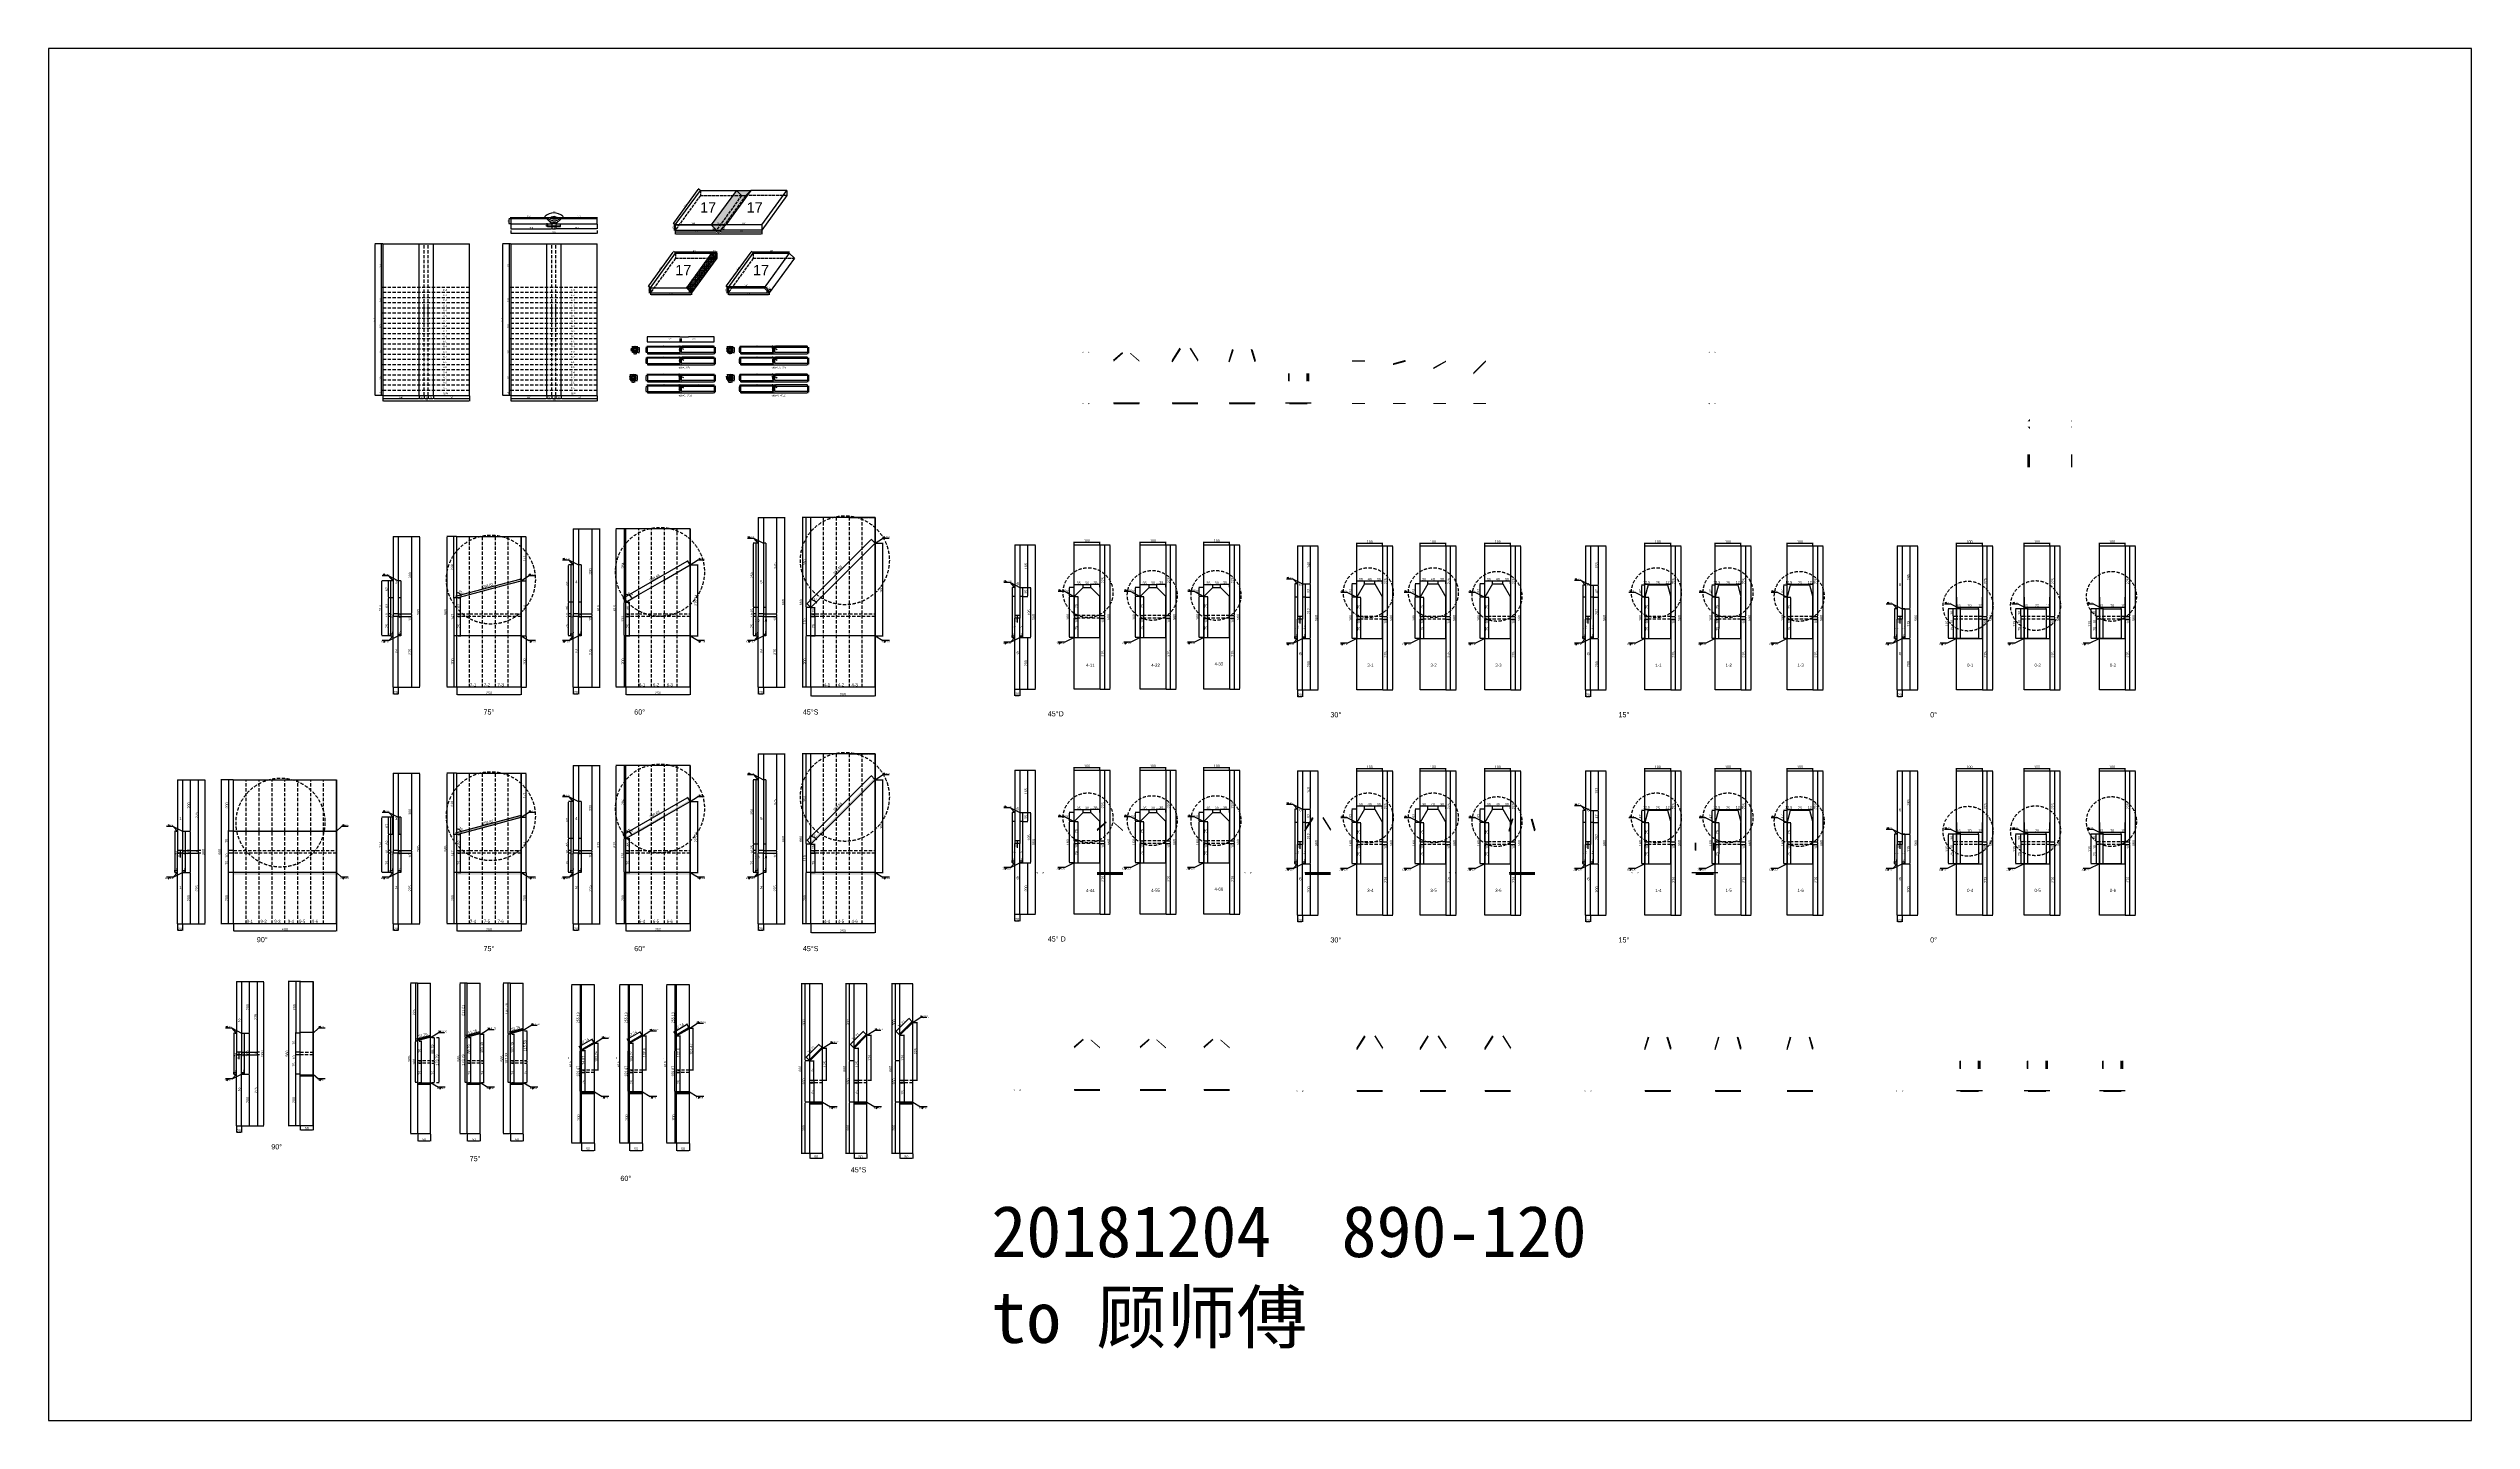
# Model space of a CAD drawing. Header units: millimetres. Extents: x 1455 to 24185, y -7041 to 4772.
# Drawn here: x 14772 to 24185, y -971 to 4358 of the extents above; entities that cross this region are included whole.
import ezdxf

# ---------------------------------------------------------------- set-up
doc = ezdxf.new("R2010")
doc.units = ezdxf.units.MM
for name, pattern in [('ACAD_ISO02W100', [15, 12, -3]), ('DASHED', [19.05, 12.7, -6.35]), ('JIS_09_08', [10.75, 8, -0.55, 0.55, -0.55, 0.55, -0.55])]:
    doc.linetypes.add(name, pattern=pattern)
for name, color, linetype in [('切平处', 3, 'DASHED'), ('尺寸标注', 6, 'Continuous'), ('标号', 4, 'Continuous'), ('焊缝', 250, 'Continuous')]:
    doc.layers.add(name, color=color, linetype=linetype)
doc.styles.get("Standard").update_dxf_attribs({"font": 'arial.ttf'})
doc.dimstyles.new('ISO-25', dxfattribs={"dimtxt": 2.5, "dimasz": 2.5, "dimexe": 1.25, "dimexo": 0.625, "dimtad": 1, "dimtxsty": 'Standard', "dimcen": 2.5, "dimadec": 0, "dimazin": 0, "dimtfac": 1, "dimtmove": 0, "dimatfit": 3, "dimfxl": 1, "dimarcsym": 0})
doc.dimstyles.new('ISO-25-JHF', dxfattribs={"dimtxt": 10, "dimasz": 2.5, "dimexe": 1.25, "dimexo": 0.625, "dimtad": 1, "dimtxsty": 'Standard', "dimcen": 2.5, "dimadec": 0, "dimazin": 0, "dimtfac": 1, "dimtmove": 0, "dimatfit": 3, "dimfxl": 1, "dimarcsym": 0})
doc.dimstyles.new('ISO-25-old', dxfattribs={"dimtxt": 6, "dimasz": 2.5, "dimexe": 1.25, "dimexo": 0.625, "dimtad": 1, "dimtxsty": 'Standard', "dimcen": 2.5, "dimadec": 0, "dimazin": 0, "dimtfac": 1, "dimtmove": 0, "dimatfit": 3, "dimfxl": 1, "dimarcsym": 0})

# ---------------------------------------------------------------- blocks, each defined once
blk = doc.blocks.new('*D1155')
at = {"layer": 'Defpoints', "color": 0, "transparency": 16777216}
for p in [(15490.6, 957.9), (15890.6, 957.9), (15890.6, 931)]:
    blk.add_point(p, dxfattribs=at)
at = {"layer": '尺寸标注', "color": 0, "lineweight": -2, "transparency": 16777216}
for p, q in [((15490.6, 957.3), (15490.6, 929.8)), ((15890.6, 957.3), (15890.6, 929.8)), ((15493.1, 931), (15888.1, 931))]:
    blk.add_line(p, q, dxfattribs=at)
at = {"layer": '尺寸标注', "color": 0, "transparency": 16777216}
for points in [[(15493.1, 931.4), (15493.1, 930.6), (15490.6, 931)], [(15888.1, 931.4), (15888.1, 930.6), (15890.6, 931)]]:
    blk.add_solid(points, dxfattribs=at)
at = {"layer": '尺寸标注', "color": 0, "transparency": 16777216, "insert": (15690.6, 936.8), "char_height": 10, "attachment_point": 5}
blk.add_mtext('400', dxfattribs=at)
blk = doc.blocks.new('*D1156')
at = {"layer": 'Defpoints', "color": 0, "transparency": 16777216}
for p in [(15490.6, 1517.9), (15470.9, 1317.9), (15490.6, 1317.9)]:
    blk.add_point(p, dxfattribs=at)
at = {"layer": '尺寸标注', "color": 0, "lineweight": -2, "transparency": 16777216}
for p, q in [((15490, 1517.9), (15469.6, 1517.9)), ((15470.9, 1515.4), (15470.9, 1320.4)), ((15490, 1317.9), (15469.6, 1317.9))]:
    blk.add_line(p, q, dxfattribs=at)
at = {"layer": '尺寸标注', "color": 0, "transparency": 16777216}
for points in [[(15470.5, 1515.4), (15471.3, 1515.4), (15470.9, 1517.9)], [(15470.5, 1320.4), (15471.3, 1320.4), (15470.9, 1317.9)]]:
    blk.add_solid(points, dxfattribs=at)
at = {"layer": '尺寸标注', "color": 0, "transparency": 16777216, "insert": (15465.2, 1417.9), "char_height": 10, "attachment_point": 5, "rotation": 90}
blk.add_mtext('200', dxfattribs=at)
blk = doc.blocks.new('*D1157')
at = {"layer": 'Defpoints', "color": 0, "transparency": 16777216}
for p in [(15490.6, 1317.9), (15470.5, 1242.9), (15490.6, 1242.9)]:
    blk.add_point(p, dxfattribs=at)
at = {"layer": '尺寸标注', "color": 0, "lineweight": -2, "transparency": 16777216}
for p, q in [((15490, 1317.9), (15469.2, 1317.9)), ((15490, 1242.9), (15469.2, 1242.9)), ((15470.5, 1315.4), (15470.5, 1245.4))]:
    blk.add_line(p, q, dxfattribs=at)
at = {"layer": '尺寸标注', "color": 0, "transparency": 16777216}
for points in [[(15470.1, 1315.4), (15470.9, 1315.4), (15470.5, 1317.9)], [(15470.1, 1245.4), (15470.9, 1245.4), (15470.5, 1242.9)]]:
    blk.add_solid(points, dxfattribs=at)
at = {"layer": '尺寸标注', "color": 0, "transparency": 16777216, "insert": (15464.8, 1280.4), "char_height": 10, "attachment_point": 5, "rotation": 90}
blk.add_mtext('75', dxfattribs=at)
blk = doc.blocks.new('*D1158')
at = {"layer": 'Defpoints', "color": 0, "transparency": 16777216}
for p in [(15470.1, 1232.9), (15490.6, 1242.9), (15490.6, 1232.9)]:
    blk.add_point(p, dxfattribs=at)
at = {"layer": '尺寸标注', "color": 0, "lineweight": -2, "transparency": 16777216}
for p, q in [((15490, 1242.9), (15468.8, 1242.9)), ((15490, 1232.9), (15468.8, 1232.9)), ((15470.1, 1240.4), (15470.1, 1235.4)), ((15470.1, 1232.9), (15470.1, 1215.8))]:
    blk.add_line(p, q, dxfattribs=at)
at = {"layer": '尺寸标注', "color": 0, "transparency": 16777216}
for points in [[(15469.6, 1240.4), (15470.5, 1240.4), (15470.1, 1242.9)], [(15469.6, 1235.4), (15470.5, 1235.4), (15470.1, 1232.9)]]:
    blk.add_solid(points, dxfattribs=at)
at = {"layer": '尺寸标注', "color": 0, "transparency": 16777216, "insert": (15464.3, 1223.1), "char_height": 10, "attachment_point": 5, "rotation": 90}
blk.add_mtext('10', dxfattribs=at)
blk = doc.blocks.new('*D1159')
at = {"layer": 'Defpoints', "color": 0, "transparency": 16777216}
for p in [(15490.6, 1232.9), (15469.6, 1157.9), (15490.6, 1157.9)]:
    blk.add_point(p, dxfattribs=at)
at = {"layer": '尺寸标注', "color": 0, "lineweight": -2, "transparency": 16777216}
for p, q in [((15490, 1232.9), (15468.4, 1232.9)), ((15469.6, 1230.4), (15469.6, 1160.4)), ((15490, 1157.9), (15468.4, 1157.9))]:
    blk.add_line(p, q, dxfattribs=at)
at = {"layer": '尺寸标注', "color": 0, "transparency": 16777216}
for points in [[(15469.2, 1230.4), (15470.1, 1230.4), (15469.6, 1232.9)], [(15469.2, 1160.4), (15470.1, 1160.4), (15469.6, 1157.9)]]:
    blk.add_solid(points, dxfattribs=at)
at = {"layer": '尺寸标注', "color": 0, "transparency": 16777216, "insert": (15463.9, 1195.4), "char_height": 10, "attachment_point": 5, "rotation": 90}
blk.add_mtext('75', dxfattribs=at)
blk = doc.blocks.new('*D1160')
at = {"layer": 'Defpoints', "color": 0, "transparency": 16777216}
for p in [(15490.6, 1157.9), (15469.6, 957.9), (15490.6, 957.9)]:
    blk.add_point(p, dxfattribs=at)
at = {"layer": '尺寸标注', "color": 0, "lineweight": -2, "transparency": 16777216}
for p, q in [((15490, 1157.9), (15468.4, 1157.9)), ((15469.6, 1155.4), (15469.6, 960.4)), ((15490, 957.9), (15468.4, 957.9))]:
    blk.add_line(p, q, dxfattribs=at)
at = {"layer": '尺寸标注', "color": 0, "transparency": 16777216}
for points in [[(15469.2, 1155.4), (15470.1, 1155.4), (15469.6, 1157.9)], [(15469.2, 960.4), (15470.1, 960.4), (15469.6, 957.9)]]:
    blk.add_solid(points, dxfattribs=at)
at = {"layer": '尺寸标注', "color": 0, "transparency": 16777216, "insert": (15463.9, 1057.9), "char_height": 10, "attachment_point": 5, "rotation": 90}
blk.add_mtext('200', dxfattribs=at)
blk = doc.blocks.new('*D1161')
at = {"layer": 'Defpoints', "color": 0, "transparency": 16777216}
for p in [(15490.6, 1517.9), (15443, 957.9), (15490.6, 957.9)]:
    blk.add_point(p, dxfattribs=at)
at = {"layer": '尺寸标注', "color": 0, "lineweight": -2, "transparency": 16777216}
for p, q in [((15490, 1517.9), (15441.7, 1517.9)), ((15443, 1515.4), (15443, 960.4)), ((15490, 957.9), (15441.7, 957.9))]:
    blk.add_line(p, q, dxfattribs=at)
at = {"layer": '尺寸标注', "color": 0, "transparency": 16777216}
for points in [[(15442.6, 1515.4), (15443.4, 1515.4), (15443, 1517.9)], [(15442.6, 960.4), (15443.4, 960.4), (15443, 957.9)]]:
    blk.add_solid(points, dxfattribs=at)
at = {"layer": '尺寸标注', "color": 0, "transparency": 16777216, "insert": (15437.3, 1237.9), "char_height": 10, "attachment_point": 5, "rotation": 90}
blk.add_mtext('560', dxfattribs=at)
blk = doc.blocks.new('*D1353')
at = {"layer": 'Defpoints', "color": 0, "transparency": 16777216}
for p in [(15273.1, 957.9), (15293.1, 957.9), (15293.1, 932.7)]:
    blk.add_point(p, dxfattribs=at)
at = {"layer": '尺寸标注', "color": 0, "lineweight": -2, "transparency": 16777216}
for p, q in [((15273.1, 957.3), (15273.1, 931.5)), ((15293.1, 957.3), (15293.1, 931.5)), ((15275.6, 932.7), (15290.6, 932.7))]:
    blk.add_line(p, q, dxfattribs=at)
at = {"layer": '尺寸标注', "color": 0, "transparency": 16777216}
for points in [[(15275.6, 933.1), (15275.6, 932.3), (15273.1, 932.7)], [(15290.6, 933.1), (15290.6, 932.3), (15293.1, 932.7)]]:
    blk.add_solid(points, dxfattribs=at)
at = {"layer": '尺寸标注', "color": 0, "transparency": 16777216, "insert": (15283.1, 938.5), "char_height": 10, "attachment_point": 5}
blk.add_mtext('20', dxfattribs=at)
blk = doc.blocks.new('*D1354')
at = {"layer": 'Defpoints', "color": 0, "transparency": 16777216}
for p in [(15263.1, 1157.9), (15273.1, 1164.8), (15273.1, 1157.9)]:
    blk.add_point(p, dxfattribs=at)
at = {"layer": '尺寸标注', "color": 0, "lineweight": -2, "transparency": 16777216}
for p, q in [((15263.1, 1158.6), (15263.1, 1166.1)), ((15265.6, 1164.8), (15270.6, 1164.8)), ((15273.1, 1158.6), (15273.1, 1166.1))]:
    blk.add_line(p, q, dxfattribs=at)
at = {"layer": '尺寸标注', "color": 0, "transparency": 16777216}
for points in [[(15265.6, 1165.2), (15265.6, 1164.4), (15263.1, 1164.8)], [(15270.6, 1165.2), (15270.6, 1164.4), (15273.1, 1164.8)]]:
    blk.add_solid(points, dxfattribs=at)
at = {"layer": '尺寸标注', "color": 0, "transparency": 16777216, "insert": (15268.1, 1170.5), "char_height": 10, "attachment_point": 5}
blk.add_mtext('10', dxfattribs=at)
blk = doc.blocks.new('*D1355')
at = {"layer": 'Defpoints', "color": 0, "transparency": 16777216}
for p in [(15293.1, 1157.9), (15303.1, 1164.6), (15303.1, 1157.9)]:
    blk.add_point(p, dxfattribs=at)
at = {"layer": '尺寸标注', "color": 0, "lineweight": -2, "transparency": 16777216}
for p, q in [((15293.1, 1158.6), (15293.1, 1165.8)), ((15295.6, 1164.6), (15300.6, 1164.6)), ((15303.1, 1158.6), (15303.1, 1165.8))]:
    blk.add_line(p, q, dxfattribs=at)
at = {"layer": '尺寸标注', "color": 0, "transparency": 16777216}
for points in [[(15295.6, 1165), (15295.6, 1164.2), (15293.1, 1164.6)], [(15300.6, 1165), (15300.6, 1164.2), (15303.1, 1164.6)]]:
    blk.add_solid(points, dxfattribs=at)
at = {"layer": '尺寸标注', "color": 0, "transparency": 16777216, "insert": (15298.1, 1170.3), "char_height": 10, "attachment_point": 5}
blk.add_mtext('10', dxfattribs=at)
blk = doc.blocks.new('*D1356')
at = {"layer": 'Defpoints', "color": 0, "transparency": 16777216}
for p in [(15293.1, 1517.9), (15293.1, 1317.9), (15322.5, 1317.9)]:
    blk.add_point(p, dxfattribs=at)
at = {"layer": '尺寸标注', "color": 0, "lineweight": -2, "transparency": 16777216}
for p, q in [((15293.7, 1517.9), (15323.8, 1517.9)), ((15322.5, 1515.4), (15322.5, 1320.4)), ((15293.7, 1317.9), (15323.8, 1317.9))]:
    blk.add_line(p, q, dxfattribs=at)
at = {"layer": '尺寸标注', "color": 0, "transparency": 16777216}
for points in [[(15322.1, 1515.4), (15323, 1515.4), (15322.5, 1517.9)], [(15322.1, 1320.4), (15323, 1320.4), (15322.5, 1317.9)]]:
    blk.add_solid(points, dxfattribs=at)
at = {"layer": '尺寸标注', "color": 0, "transparency": 16777216, "insert": (15316.8, 1417.9), "char_height": 10, "attachment_point": 5, "rotation": 90}
blk.add_mtext('200', dxfattribs=at)
blk = doc.blocks.new('*D1357')
at = {"layer": 'Defpoints', "color": 0, "transparency": 16777216}
for p in [(15303.1, 1317.9), (15303.1, 1157.9), (15322.5, 1157.9)]:
    blk.add_point(p, dxfattribs=at)
at = {"layer": '尺寸标注', "color": 0, "lineweight": -2, "transparency": 16777216}
for p, q in [((15303.7, 1317.9), (15323.8, 1317.9)), ((15322.5, 1315.4), (15322.5, 1160.4)), ((15303.7, 1157.9), (15323.8, 1157.9))]:
    blk.add_line(p, q, dxfattribs=at)
at = {"layer": '尺寸标注', "color": 0, "transparency": 16777216}
for points in [[(15322.1, 1315.4), (15323, 1315.4), (15322.5, 1317.9)], [(15322.1, 1160.4), (15323, 1160.4), (15322.5, 1157.9)]]:
    blk.add_solid(points, dxfattribs=at)
at = {"layer": '尺寸标注', "color": 0, "transparency": 16777216, "insert": (15316.8, 1237.9), "char_height": 10, "attachment_point": 5, "rotation": 90}
blk.add_mtext('160', dxfattribs=at)
blk = doc.blocks.new('*D1358')
at = {"layer": 'Defpoints', "color": 0, "transparency": 16777216}
for p in [(15293.1, 1157.9), (15293.1, 957.9), (15322.5, 957.9)]:
    blk.add_point(p, dxfattribs=at)
at = {"layer": '尺寸标注', "color": 0, "lineweight": -2, "transparency": 16777216}
for p, q in [((15293.7, 1157.9), (15323.8, 1157.9)), ((15322.5, 1155.4), (15322.5, 960.4)), ((15293.7, 957.9), (15323.8, 957.9))]:
    blk.add_line(p, q, dxfattribs=at)
at = {"layer": '尺寸标注', "color": 0, "transparency": 16777216}
for points in [[(15322.1, 1155.4), (15323, 1155.4), (15322.5, 1157.9)], [(15322.1, 960.4), (15323, 960.4), (15322.5, 957.9)]]:
    blk.add_solid(points, dxfattribs=at)
at = {"layer": '尺寸标注', "color": 0, "transparency": 16777216, "insert": (15316.8, 1057.9), "char_height": 10, "attachment_point": 5, "rotation": 90}
blk.add_mtext('200', dxfattribs=at)
blk = doc.blocks.new('*D1162')
at = {"layer": 'Defpoints', "color": 0, "transparency": 16777216}
for p in [(15293.7, 1517.9), (15293.7, 957.9), (15379, 957.9)]:
    blk.add_point(p, dxfattribs=at)
at = {"layer": '尺寸标注', "color": 0, "lineweight": -2, "transparency": 16777216}
for p, q in [((15294.3, 1517.9), (15380.2, 1517.9)), ((15379, 1515.4), (15379, 960.4)), ((15294.3, 957.9), (15380.2, 957.9))]:
    blk.add_line(p, q, dxfattribs=at)
at = {"layer": '尺寸标注', "color": 0, "transparency": 16777216}
for points in [[(15378.6, 1515.4), (15379.4, 1515.4), (15379, 1517.9)], [(15378.6, 960.4), (15379.4, 960.4), (15379, 957.9)]]:
    blk.add_solid(points, dxfattribs=at)
at = {"layer": '尺寸标注', "color": 0, "transparency": 16777216, "insert": (15373.3, 1237.9), "char_height": 10, "attachment_point": 5, "rotation": 90}
blk.add_mtext('560', dxfattribs=at)
blk = doc.blocks.new('*D1359')
at = {"layer": 'Defpoints', "color": 0, "transparency": 16777216}
for p in [(15283.1, 1232.9), (15293.1, 1242.9), (15293.1, 1232.9)]:
    blk.add_point(p, dxfattribs=at)
at = {"layer": '尺寸标注', "color": 0, "lineweight": -2, "transparency": 16777216}
for p, q in [((15292.4, 1242.9), (15281.8, 1242.9)), ((15292.4, 1232.9), (15281.8, 1232.9)), ((15283.1, 1240.4), (15283.1, 1235.4)), ((15283.1, 1232.9), (15283.1, 1215.8))]:
    blk.add_line(p, q, dxfattribs=at)
at = {"layer": '尺寸标注', "color": 0, "transparency": 16777216}
for points in [[(15282.7, 1240.4), (15283.5, 1240.4), (15283.1, 1242.9)], [(15282.7, 1235.4), (15283.5, 1235.4), (15283.1, 1232.9)]]:
    blk.add_solid(points, dxfattribs=at)
at = {"layer": '尺寸标注', "color": 0, "transparency": 16777216, "insert": (15277.3, 1223.1), "char_height": 10, "attachment_point": 5, "rotation": 90}
blk.add_mtext('10', dxfattribs=at)
blk = doc.blocks.new('*D1360')
at = {"layer": 'Defpoints', "color": 0, "transparency": 16777216}
for p in [(16111.1, 957.9), (16131.1, 957.9), (16131.1, 932.7)]:
    blk.add_point(p, dxfattribs=at)
at = {"layer": '尺寸标注', "color": 0, "lineweight": -2, "transparency": 16777216}
for p, q in [((16111.1, 957.3), (16111.1, 931.5)), ((16131.1, 957.3), (16131.1, 931.5)), ((16113.6, 932.7), (16128.6, 932.7))]:
    blk.add_line(p, q, dxfattribs=at)
at = {"layer": '尺寸标注', "color": 0, "transparency": 16777216}
for points in [[(16113.6, 933.1), (16113.6, 932.3), (16111.1, 932.7)], [(16128.6, 933.1), (16128.6, 932.3), (16131.1, 932.7)]]:
    blk.add_solid(points, dxfattribs=at)
at = {"layer": '尺寸标注', "color": 0, "transparency": 16777216, "insert": (16121.1, 938.5), "char_height": 10, "attachment_point": 5}
blk.add_mtext('20', dxfattribs=at)
blk = doc.blocks.new('*D1361')
at = {"layer": 'Defpoints', "color": 0, "transparency": 16777216}
for p in [(16101.1, 1157.9), (16111.1, 1164.8), (16111.1, 1157.9)]:
    blk.add_point(p, dxfattribs=at)
at = {"layer": '尺寸标注', "color": 0, "lineweight": -2, "transparency": 16777216}
for p, q in [((16101.1, 1158.6), (16101.1, 1166.1)), ((16103.6, 1164.8), (16108.6, 1164.8)), ((16111.1, 1158.6), (16111.1, 1166.1))]:
    blk.add_line(p, q, dxfattribs=at)
at = {"layer": '尺寸标注', "color": 0, "transparency": 16777216}
for points in [[(16103.6, 1165.2), (16103.6, 1164.4), (16101.1, 1164.8)], [(16108.6, 1165.2), (16108.6, 1164.4), (16111.1, 1164.8)]]:
    blk.add_solid(points, dxfattribs=at)
at = {"layer": '尺寸标注', "color": 0, "transparency": 16777216, "insert": (16106.1, 1170.5), "char_height": 10, "attachment_point": 5}
blk.add_mtext('10', dxfattribs=at)
blk = doc.blocks.new('*D1362')
at = {"layer": 'Defpoints', "color": 0, "transparency": 16777216}
for p in [(16131.1, 1157.9), (16141.1, 1164.6), (16141.1, 1157.9)]:
    blk.add_point(p, dxfattribs=at)
at = {"layer": '尺寸标注', "color": 0, "lineweight": -2, "transparency": 16777216}
for p, q in [((16131.1, 1158.6), (16131.1, 1165.8)), ((16133.6, 1164.6), (16138.6, 1164.6)), ((16141.1, 1158.6), (16141.1, 1165.8))]:
    blk.add_line(p, q, dxfattribs=at)
at = {"layer": '尺寸标注', "color": 0, "transparency": 16777216}
for points in [[(16133.6, 1165), (16133.6, 1164.2), (16131.1, 1164.6)], [(16138.6, 1165), (16138.6, 1164.2), (16141.1, 1164.6)]]:
    blk.add_solid(points, dxfattribs=at)
at = {"layer": '尺寸标注', "color": 0, "transparency": 16777216, "insert": (16136.1, 1170.3), "char_height": 10, "attachment_point": 5}
blk.add_mtext('10', dxfattribs=at)
blk = doc.blocks.new('*D1363')
at = {"layer": 'Defpoints', "color": 0, "transparency": 16777216}
for p in [(16358.1, 957.9), (16608.1, 957.9), (16608.1, 930.3)]:
    blk.add_point(p, dxfattribs=at)
at = {"layer": '尺寸标注', "color": 0, "lineweight": -2, "transparency": 16777216}
for p, q in [((16358.1, 957.3), (16358.1, 929.1)), ((16608.1, 957.3), (16608.1, 929.1)), ((16360.6, 930.3), (16605.6, 930.3))]:
    blk.add_line(p, q, dxfattribs=at)
at = {"layer": '尺寸标注', "color": 0, "transparency": 16777216}
for points in [[(16360.6, 930.8), (16360.6, 929.9), (16358.1, 930.3)], [(16605.6, 930.8), (16605.6, 929.9), (16608.1, 930.3)]]:
    blk.add_solid(points, dxfattribs=at)
at = {"layer": '尺寸标注', "color": 0, "transparency": 16777216, "insert": (16483.1, 936.1), "char_height": 10, "attachment_point": 5}
blk.add_mtext('250', dxfattribs=at)
blk = doc.blocks.new('*D1364')
at = {"layer": 'Defpoints', "color": 0, "transparency": 16777216}
for p in [(16358.1, 1304.9), (16347.2, 1157.9), (16358.1, 1157.9)]:
    blk.add_point(p, dxfattribs=at)
at = {"layer": '尺寸标注', "color": 0, "lineweight": -2, "transparency": 16777216}
for p, q in [((16357.4, 1304.9), (16346, 1304.9)), ((16347.2, 1302.4), (16347.2, 1160.4)), ((16357.4, 1157.9), (16346, 1157.9))]:
    blk.add_line(p, q, dxfattribs=at)
at = {"layer": '尺寸标注', "color": 0, "transparency": 16777216}
for points in [[(16346.8, 1302.4), (16347.6, 1302.4), (16347.2, 1304.9)], [(16346.8, 1160.4), (16347.6, 1160.4), (16347.2, 1157.9)]]:
    blk.add_solid(points, dxfattribs=at)
at = {"layer": '尺寸标注', "color": 0, "transparency": 16777216, "insert": (16341.6, 1231.4), "char_height": 10, "attachment_point": 5, "rotation": 90}
blk.add_mtext('147', dxfattribs=at)
blk = doc.blocks.new('*D1163')
at = {"layer": 'Defpoints', "color": 0, "transparency": 16777216}
for p in [(16362.5, 1232.9), (16372.5, 1232.9), (16362.5, 1157.9)]:
    blk.add_point(p, dxfattribs=at)
at = {"layer": '尺寸标注', "color": 0, "lineweight": -2, "transparency": 16777216}
for p, q in [((16363.1, 1232.9), (16373.8, 1232.9)), ((16372.5, 1160.4), (16372.5, 1230.4)), ((16363.1, 1157.9), (16373.8, 1157.9))]:
    blk.add_line(p, q, dxfattribs=at)
at = {"layer": '尺寸标注', "color": 0, "transparency": 16777216}
for points in [[(16372.1, 1230.4), (16372.9, 1230.4), (16372.5, 1232.9)], [(16372.1, 1160.4), (16372.9, 1160.4), (16372.5, 1157.9)]]:
    blk.add_solid(points, dxfattribs=at)
at = {"layer": '尺寸标注', "color": 0, "transparency": 16777216, "insert": (16366.8, 1195.4), "char_height": 10, "attachment_point": 5, "rotation": 90}
blk.add_mtext('75', dxfattribs=at)
blk = doc.blocks.new('*D1164')
at = {"layer": 'Defpoints', "color": 0, "transparency": 16777216}
for p in [(16362.5, 1242.9), (16362.5, 1232.9), (16372.5, 1242.9)]:
    blk.add_point(p, dxfattribs=at)
at = {"layer": '尺寸标注', "color": 0, "lineweight": -2, "transparency": 16777216}
for p, q in [((16363.1, 1242.9), (16373.8, 1242.9)), ((16363.1, 1232.9), (16373.8, 1232.9)), ((16372.5, 1235.4), (16372.5, 1240.4))]:
    blk.add_line(p, q, dxfattribs=at)
at = {"layer": '尺寸标注', "color": 0, "transparency": 16777216}
for points in [[(16372.1, 1240.4), (16372.9, 1240.4), (16372.5, 1242.9)], [(16372.1, 1235.4), (16372.9, 1235.4), (16372.5, 1232.9)]]:
    blk.add_solid(points, dxfattribs=at)
at = {"layer": '尺寸标注', "color": 0, "transparency": 16777216, "insert": (16366.8, 1237.9), "char_height": 10, "attachment_point": 5, "rotation": 90}
blk.add_mtext('10', dxfattribs=at)
blk = doc.blocks.new('*D1165')
at = {"layer": 'Defpoints', "color": 0, "transparency": 16777216}
for p in [(16362.5, 1304.9), (16362.5, 1242.9), (16372.5, 1304.9)]:
    blk.add_point(p, dxfattribs=at)
at = {"layer": '尺寸标注', "color": 0, "lineweight": -2, "transparency": 16777216}
for p, q in [((16363.1, 1304.9), (16373.8, 1304.9)), ((16363.1, 1242.9), (16373.8, 1242.9)), ((16372.5, 1245.4), (16372.5, 1302.4))]:
    blk.add_line(p, q, dxfattribs=at)
at = {"layer": '尺寸标注', "color": 0, "transparency": 16777216}
for points in [[(16372.1, 1302.4), (16372.9, 1302.4), (16372.5, 1304.9)], [(16372.1, 1245.4), (16372.9, 1245.4), (16372.5, 1242.9)]]:
    blk.add_solid(points, dxfattribs=at)
at = {"layer": '尺寸标注', "color": 0, "transparency": 16777216, "insert": (16366.8, 1273.9), "char_height": 10, "attachment_point": 5, "rotation": 90}
blk.add_mtext('62', dxfattribs=at)
blk = doc.blocks.new('*D1365')
at = {"layer": 'Defpoints', "color": 0, "transparency": 16777216}
for p in [(16608.1, 1371.9), (16627.4, 1371.9), (16608.1, 1157.9)]:
    blk.add_point(p, dxfattribs=at)
at = {"layer": '尺寸标注', "color": 0, "lineweight": -2, "transparency": 16777216}
for p, q in [((16608.7, 1371.9), (16628.7, 1371.9)), ((16627.4, 1160.4), (16627.4, 1369.4)), ((16608.7, 1157.9), (16628.7, 1157.9))]:
    blk.add_line(p, q, dxfattribs=at)
at = {"layer": '尺寸标注', "color": 0, "transparency": 16777216}
for points in [[(16627, 1369.4), (16627.8, 1369.4), (16627.4, 1371.9)], [(16627, 1160.4), (16627.8, 1160.4), (16627.4, 1157.9)]]:
    blk.add_solid(points, dxfattribs=at)
at = {"layer": '尺寸标注', "color": 0, "transparency": 16777216, "insert": (16621.8, 1264.9), "char_height": 10, "attachment_point": 5, "rotation": 90}
blk.add_mtext('214', dxfattribs=at)
blk = doc.blocks.new('*D1166')
at = {"layer": 'Defpoints', "color": 0, "transparency": 16777216}
for p in [(16321.1, 1542.9), (16358.1, 1542.9), (16358.1, 957.9)]:
    blk.add_point(p, dxfattribs=at)
at = {"layer": '尺寸标注', "color": 0, "lineweight": -2, "transparency": 16777216}
for p, q in [((16357.4, 1542.9), (16319.8, 1542.9)), ((16321.1, 960.4), (16321.1, 1540.4)), ((16357.4, 957.9), (16319.8, 957.9))]:
    blk.add_line(p, q, dxfattribs=at)
at = {"layer": '尺寸标注', "color": 0, "transparency": 16777216}
for points in [[(16320.6, 1540.4), (16321.5, 1540.4), (16321.1, 1542.9)], [(16320.6, 960.4), (16321.5, 960.4), (16321.1, 957.9)]]:
    blk.add_solid(points, dxfattribs=at)
at = {"layer": '尺寸标注', "color": 0, "transparency": 16777216, "insert": (16315.3, 1250.4), "char_height": 10, "attachment_point": 5, "rotation": 90}
blk.add_mtext('585', dxfattribs=at)
blk = doc.blocks.new('*D1366')
at = {"layer": 'Defpoints', "color": 0, "transparency": 16777216}
for p in [(16358.1, 1542.9), (16346, 1304.9), (16358.1, 1304.9)]:
    blk.add_point(p, dxfattribs=at)
at = {"layer": '尺寸标注', "color": 0, "lineweight": -2, "transparency": 16777216}
for p, q in [((16357.4, 1542.9), (16344.7, 1542.9)), ((16346, 1540.4), (16346, 1307.4)), ((16357.4, 1304.9), (16344.7, 1304.9))]:
    blk.add_line(p, q, dxfattribs=at)
at = {"layer": '尺寸标注', "color": 0, "transparency": 16777216}
for points in [[(16345.6, 1540.4), (16346.4, 1540.4), (16346, 1542.9)], [(16345.6, 1307.4), (16346.4, 1307.4), (16346, 1304.9)]]:
    blk.add_solid(points, dxfattribs=at)
at = {"layer": '尺寸标注', "color": 0, "transparency": 16777216, "insert": (16340.2, 1423.9), "char_height": 10, "attachment_point": 5, "rotation": 90}
blk.add_mtext('238', dxfattribs=at)
blk = doc.blocks.new('*D1167')
at = {"layer": 'Defpoints', "color": 0, "transparency": 16777216}
for p in [(15293.1, 1517.9), (15293.1, 1242.9), (15354.1, 1242.9)]:
    blk.add_point(p, dxfattribs=at)
at = {"layer": '尺寸标注', "color": 0, "lineweight": -2, "transparency": 16777216}
for p, q in [((15293.7, 1517.9), (15355.3, 1517.9)), ((15354.1, 1515.4), (15354.1, 1245.4)), ((15293.7, 1242.9), (15355.3, 1242.9))]:
    blk.add_line(p, q, dxfattribs=at)
at = {"layer": '尺寸标注', "color": 0, "transparency": 16777216}
for points in [[(15353.7, 1515.4), (15354.5, 1515.4), (15354.1, 1517.9)], [(15353.7, 1245.4), (15354.5, 1245.4), (15354.1, 1242.9)]]:
    blk.add_solid(points, dxfattribs=at)
at = {"layer": '尺寸标注', "color": 0, "transparency": 16777216, "insert": (15348.4, 1380.4), "char_height": 10, "attachment_point": 5, "rotation": 90}
blk.add_mtext('275', dxfattribs=at)
blk = doc.blocks.new('*D1168')
at = {"layer": 'Defpoints', "color": 0, "transparency": 16777216}
for p in [(15354.1, 1232.9), (15364.1, 1242.9), (15364.1, 1232.9)]:
    blk.add_point(p, dxfattribs=at)
at = {"layer": '尺寸标注', "color": 0, "lineweight": -2, "transparency": 16777216}
for p, q in [((15363.5, 1242.9), (15352.8, 1242.9)), ((15363.5, 1232.9), (15352.8, 1232.9)), ((15354.1, 1240.4), (15354.1, 1235.4))]:
    blk.add_line(p, q, dxfattribs=at)
at = {"layer": '尺寸标注', "color": 0, "transparency": 16777216}
for points in [[(15353.7, 1240.4), (15354.5, 1240.4), (15354.1, 1242.9)], [(15353.7, 1235.4), (15354.5, 1235.4), (15354.1, 1232.9)]]:
    blk.add_solid(points, dxfattribs=at)
at = {"layer": '尺寸标注', "color": 0, "transparency": 16777216, "insert": (15348.4, 1237.9), "char_height": 10, "attachment_point": 5, "rotation": 90}
blk.add_mtext('10', dxfattribs=at)
blk = doc.blocks.new('*D1367')
at = {"layer": 'Defpoints', "color": 0, "transparency": 16777216}
for p in [(15293.1, 1232.9), (15293.1, 957.9), (15354.5, 957.9)]:
    blk.add_point(p, dxfattribs=at)
at = {"layer": '尺寸标注', "color": 0, "lineweight": -2, "transparency": 16777216}
for p, q in [((15293.7, 1232.9), (15355.8, 1232.9)), ((15354.5, 1230.4), (15354.5, 960.4)), ((15293.7, 957.9), (15355.8, 957.9))]:
    blk.add_line(p, q, dxfattribs=at)
at = {"layer": '尺寸标注', "color": 0, "transparency": 16777216}
for points in [[(15354.1, 1230.4), (15354.9, 1230.4), (15354.5, 1232.9)], [(15354.1, 960.4), (15354.9, 960.4), (15354.5, 957.9)]]:
    blk.add_solid(points, dxfattribs=at)
at = {"layer": '尺寸标注', "color": 0, "transparency": 16777216, "insert": (15348.8, 1095.4), "char_height": 10, "attachment_point": 5, "rotation": 90}
blk.add_mtext('275', dxfattribs=at)
blk = doc.blocks.new('*D1169')
at = {"layer": 'Defpoints', "color": 0, "transparency": 16777216}
for p in [(16131.1, 1542.9), (16131.1, 1242.9), (16182.5, 1242.9)]:
    blk.add_point(p, dxfattribs=at)
at = {"layer": '尺寸标注', "color": 0, "lineweight": -2, "transparency": 16777216}
for p, q in [((16131.7, 1542.9), (16183.8, 1542.9)), ((16182.5, 1540.4), (16182.5, 1245.4)), ((16131.7, 1242.9), (16183.8, 1242.9))]:
    blk.add_line(p, q, dxfattribs=at)
at = {"layer": '尺寸标注', "color": 0, "transparency": 16777216}
for points in [[(16182.1, 1540.4), (16182.9, 1540.4), (16182.5, 1542.9)], [(16182.1, 1245.4), (16182.9, 1245.4), (16182.5, 1242.9)]]:
    blk.add_solid(points, dxfattribs=at)
at = {"layer": '尺寸标注', "color": 0, "transparency": 16777216, "insert": (16176.8, 1392.9), "char_height": 10, "attachment_point": 5, "rotation": 90}
blk.add_mtext('300', dxfattribs=at)
blk = doc.blocks.new('*D1170')
at = {"layer": 'Defpoints', "color": 0, "transparency": 16777216}
for p in [(16182.3, 1232.9), (16182.5, 1242.9), (16182.5, 1232.9)]:
    blk.add_point(p, dxfattribs=at)
at = {"layer": '尺寸标注', "color": 0, "lineweight": -2, "transparency": 16777216}
for p, q in [((16181.9, 1242.9), (16181.1, 1242.9)), ((16181.9, 1232.9), (16181.1, 1232.9)), ((16182.3, 1240.4), (16182.3, 1235.4)), ((16182.3, 1232.9), (16182.3, 1215.8))]:
    blk.add_line(p, q, dxfattribs=at)
at = {"layer": '尺寸标注', "color": 0, "transparency": 16777216}
for points in [[(16181.9, 1240.4), (16182.7, 1240.4), (16182.3, 1242.9)], [(16181.9, 1235.4), (16182.7, 1235.4), (16182.3, 1232.9)]]:
    blk.add_solid(points, dxfattribs=at)
at = {"layer": '尺寸标注', "color": 0, "transparency": 16777216, "insert": (16176.6, 1223.1), "char_height": 10, "attachment_point": 5, "rotation": 90}
blk.add_mtext('10', dxfattribs=at)
blk = doc.blocks.new('*D1368')
at = {"layer": 'Defpoints', "color": 0, "transparency": 16777216}
for p in [(16131.1, 1542.9), (16214.1, 1542.9), (16131.1, 957.9)]:
    blk.add_point(p, dxfattribs=at)
at = {"layer": '尺寸标注', "color": 0, "lineweight": -2, "transparency": 16777216}
for p, q in [((16131.7, 1542.9), (16215.3, 1542.9)), ((16214.1, 960.4), (16214.1, 1540.4)), ((16131.7, 957.9), (16215.3, 957.9))]:
    blk.add_line(p, q, dxfattribs=at)
at = {"layer": '尺寸标注', "color": 0, "transparency": 16777216}
for points in [[(16213.6, 1540.4), (16214.5, 1540.4), (16214.1, 1542.9)], [(16213.6, 960.4), (16214.5, 960.4), (16214.1, 957.9)]]:
    blk.add_solid(points, dxfattribs=at)
at = {"layer": '尺寸标注', "color": 0, "transparency": 16777216, "insert": (16208.3, 1250.4), "char_height": 10, "attachment_point": 5, "rotation": 90}
blk.add_mtext('585', dxfattribs=at)
blk = doc.blocks.new('*D1369')
at = {"layer": 'Defpoints', "color": 0, "transparency": 16777216}
for p in [(16131.1, 1232.9), (16131.1, 957.9), (16182.3, 957.9)]:
    blk.add_point(p, dxfattribs=at)
at = {"layer": '尺寸标注', "color": 0, "lineweight": -2, "transparency": 16777216}
for p, q in [((16131.7, 1232.9), (16183.5, 1232.9)), ((16182.3, 1230.4), (16182.3, 960.4)), ((16131.7, 957.9), (16183.5, 957.9))]:
    blk.add_line(p, q, dxfattribs=at)
at = {"layer": '尺寸标注', "color": 0, "transparency": 16777216}
for points in [[(16181.9, 1230.4), (16182.7, 1230.4), (16182.3, 1232.9)], [(16181.9, 960.4), (16182.7, 960.4), (16182.3, 957.9)]]:
    blk.add_solid(points, dxfattribs=at)
at = {"layer": '尺寸标注', "color": 0, "transparency": 16777216, "insert": (16176.6, 1095.4), "char_height": 10, "attachment_point": 5, "rotation": 90}
blk.add_mtext('275', dxfattribs=at)
blk = doc.blocks.new('*D1370')
at = {"layer": 'Defpoints', "color": 0, "transparency": 16777216}
for p in [(16606.2, 1378.7), (16608.1, 1371.9), (16358.1, 1304.9)]:
    blk.add_point(p, dxfattribs=at)
at = {"layer": '尺寸标注', "color": 0, "lineweight": -2, "transparency": 16777216}
for p, q in [((16358.6, 1312.4), (16603.8, 1378.1)), ((16607.9, 1372.5), (16605.9, 1379.9)), ((16357.9, 1305.5), (16355.9, 1312.9))]:
    blk.add_line(p, q, dxfattribs=at)
at = {"layer": '尺寸标注', "color": 0, "transparency": 16777216}
for points in [[(16603.7, 1378.5), (16603.9, 1377.7), (16606.2, 1378.7)], [(16358.5, 1312.8), (16358.8, 1312), (16356.2, 1311.7)]]:
    blk.add_solid(points, dxfattribs=at)
at = {"layer": '尺寸标注', "color": 0, "transparency": 16777216, "insert": (16479.5, 1351.6), "char_height": 10, "attachment_point": 5, "rotation": 15}
blk.add_mtext('258,82', dxfattribs=at)
blk = doc.blocks.new('*D1371')
at = {"layer": 'Defpoints', "color": 0, "transparency": 16777216}
for p in [(16092.7, 1232.9), (16101.1, 1232.9), (16101.1, 1157.9)]:
    blk.add_point(p, dxfattribs=at)
at = {"layer": '尺寸标注', "color": 0, "lineweight": -2, "transparency": 16777216}
for p, q in [((16100.4, 1232.9), (16091.5, 1232.9)), ((16092.7, 1160.4), (16092.7, 1230.4)), ((16100.4, 1157.9), (16091.5, 1157.9))]:
    blk.add_line(p, q, dxfattribs=at)
at = {"layer": '尺寸标注', "color": 0, "transparency": 16777216}
for points in [[(16092.3, 1230.4), (16093.1, 1230.4), (16092.7, 1232.9)], [(16092.3, 1160.4), (16093.1, 1160.4), (16092.7, 1157.9)]]:
    blk.add_solid(points, dxfattribs=at)
at = {"layer": '尺寸标注', "color": 0, "transparency": 16777216, "insert": (16087, 1195.4), "char_height": 10, "attachment_point": 5, "rotation": 90}
blk.add_mtext('75', dxfattribs=at)
blk = doc.blocks.new('*D1372')
at = {"layer": 'Defpoints', "color": 0, "transparency": 16777216}
for p in [(16092.9, 1304.9), (16101.1, 1304.9), (16101.1, 1242.9)]:
    blk.add_point(p, dxfattribs=at)
at = {"layer": '尺寸标注', "color": 0, "lineweight": -2, "transparency": 16777216}
for p, q in [((16100.4, 1304.9), (16091.7, 1304.9)), ((16100.4, 1242.9), (16091.7, 1242.9)), ((16092.9, 1245.4), (16092.9, 1302.4))]:
    blk.add_line(p, q, dxfattribs=at)
at = {"layer": '尺寸标注', "color": 0, "transparency": 16777216}
for points in [[(16092.5, 1302.4), (16093.4, 1302.4), (16092.9, 1304.9)], [(16092.5, 1245.4), (16093.4, 1245.4), (16092.9, 1242.9)]]:
    blk.add_solid(points, dxfattribs=at)
at = {"layer": '尺寸标注', "color": 0, "transparency": 16777216, "insert": (16087.2, 1273.9), "char_height": 10, "attachment_point": 5, "rotation": 90}
blk.add_mtext('62', dxfattribs=at)
blk = doc.blocks.new('*D1171')
at = {"layer": 'Defpoints', "color": 0, "transparency": 16777216}
for p in [(16092.9, 1242.9), (16101.1, 1242.9), (16101.1, 1232.9)]:
    blk.add_point(p, dxfattribs=at)
at = {"layer": '尺寸标注', "color": 0, "lineweight": -2, "transparency": 16777216}
for p, q in [((16100.4, 1242.9), (16091.7, 1242.9)), ((16100.4, 1232.9), (16091.7, 1232.9)), ((16092.9, 1235.4), (16092.9, 1240.4))]:
    blk.add_line(p, q, dxfattribs=at)
at = {"layer": '尺寸标注', "color": 0, "transparency": 16777216}
for points in [[(16092.5, 1240.4), (16093.4, 1240.4), (16092.9, 1242.9)], [(16092.5, 1235.4), (16093.4, 1235.4), (16092.9, 1232.9)]]:
    blk.add_solid(points, dxfattribs=at)
at = {"layer": '尺寸标注', "color": 0, "transparency": 16777216, "insert": (16087.2, 1237.9), "char_height": 10, "attachment_point": 5, "rotation": 90}
blk.add_mtext('10', dxfattribs=at)
blk = doc.blocks.new('*D1172')
at = {"layer": 'Defpoints', "color": 0, "transparency": 16777216}
for p in [(16347.2, 1157.9), (16347.2, 957.9), (16347.2, 957.9)]:
    blk.add_point(p, dxfattribs=at)
at = {"layer": '尺寸标注', "color": 0, "lineweight": -2, "transparency": 16777216}
for p, q in [((16347.2, 1155.4), (16347.2, 960.4)), ((16347.8, 1157.9), (16348.5, 1157.9)), ((16347.8, 957.9), (16348.5, 957.9))]:
    blk.add_line(p, q, dxfattribs=at)
at = {"layer": '尺寸标注', "color": 0, "transparency": 16777216}
for points in [[(16346.8, 1155.4), (16347.6, 1155.4), (16347.2, 1157.9)], [(16346.8, 960.4), (16347.6, 960.4), (16347.2, 957.9)]]:
    blk.add_solid(points, dxfattribs=at)
at = {"layer": '尺寸标注', "color": 0, "transparency": 16777216, "insert": (16341.5, 1057.9), "char_height": 10, "attachment_point": 5, "rotation": 90}
blk.add_mtext('200', dxfattribs=at)
blk = doc.blocks.new('*D1373')
at = {"layer": 'Defpoints', "color": 0, "transparency": 16777216}
for p in [(16092.9, 1371.9), (16101.1, 1371.9), (16101.1, 1304.9)]:
    blk.add_point(p, dxfattribs=at)
at = {"layer": '尺寸标注', "color": 0, "lineweight": -2, "transparency": 16777216}
for p, q in [((16100.4, 1371.9), (16091.7, 1371.9)), ((16092.9, 1307.4), (16092.9, 1369.4)), ((16100.4, 1304.9), (16091.7, 1304.9))]:
    blk.add_line(p, q, dxfattribs=at)
at = {"layer": '尺寸标注', "color": 0, "transparency": 16777216}
for points in [[(16092.5, 1369.4), (16093.4, 1369.4), (16092.9, 1371.9)], [(16092.5, 1307.4), (16093.4, 1307.4), (16092.9, 1304.9)]]:
    blk.add_solid(points, dxfattribs=at)
at = {"layer": '尺寸标注', "color": 0, "transparency": 16777216, "insert": (16087.2, 1338.4), "char_height": 10, "attachment_point": 5, "rotation": 90}
blk.add_mtext('67', dxfattribs=at)
blk = doc.blocks.new('*D1374')
at = {"layer": 'Defpoints', "color": 0, "transparency": 16777216}
for p in [(16608.1, 1542.9), (16608.1, 1371.9), (16626.9, 1371.9)]:
    blk.add_point(p, dxfattribs=at)
at = {"layer": '尺寸标注', "color": 0, "lineweight": -2, "transparency": 16777216}
for p, q in [((16608.7, 1542.9), (16628.1, 1542.9)), ((16626.9, 1540.4), (16626.9, 1374.4)), ((16608.7, 1371.9), (16628.1, 1371.9))]:
    blk.add_line(p, q, dxfattribs=at)
at = {"layer": '尺寸标注', "color": 0, "transparency": 16777216}
for points in [[(16626.5, 1540.4), (16627.3, 1540.4), (16626.9, 1542.9)], [(16626.5, 1374.4), (16627.3, 1374.4), (16626.9, 1371.9)]]:
    blk.add_solid(points, dxfattribs=at)
at = {"layer": '尺寸标注', "color": 0, "transparency": 16777216, "insert": (16621.2, 1457.4), "char_height": 10, "attachment_point": 5, "rotation": 90}
blk.add_mtext('171', dxfattribs=at)
blk = doc.blocks.new('*D1375')
at = {"layer": 'Defpoints', "color": 0, "transparency": 16777216}
for p in [(16608.1, 1157.9), (16608.1, 957.9), (16627.2, 957.9)]:
    blk.add_point(p, dxfattribs=at)
at = {"layer": '尺寸标注', "color": 0, "lineweight": -2, "transparency": 16777216}
for p, q in [((16608.7, 1157.9), (16628.5, 1157.9)), ((16627.2, 1155.4), (16627.2, 960.4)), ((16608.7, 957.9), (16628.5, 957.9))]:
    blk.add_line(p, q, dxfattribs=at)
at = {"layer": '尺寸标注', "color": 0, "transparency": 16777216}
for points in [[(16626.8, 1155.4), (16627.6, 1155.4), (16627.2, 1157.9)], [(16626.8, 960.4), (16627.6, 960.4), (16627.2, 957.9)]]:
    blk.add_solid(points, dxfattribs=at)
at = {"layer": '尺寸标注', "color": 0, "transparency": 16777216, "insert": (16621.5, 1057.9), "char_height": 10, "attachment_point": 5, "rotation": 90}
blk.add_mtext('200', dxfattribs=at)
blk = doc.blocks.new('*D1173')
at = {"layer": 'Defpoints', "color": 0, "transparency": 16777216}
for p in [(17014.8, 1544.1), (17114.8, 1346.7), (17014.8, 1288.9), (17033.5, 1311.2), (17014.8, 929.1)]:
    blk.add_point(p, dxfattribs=at)
at = {"layer": '尺寸标注', "color": 0, "lineweight": -2, "transparency": 16777216}
blk.add_arc((17014.8, 1288.9), 29.1, 34.92197, 85.07803, dxfattribs=at)
at = {"layer": '尺寸标注', "color": 0, "transparency": 16777216}
for points in [[(17017.3, 1317.5), (17017.3, 1318.3), (17014.8, 1318)], [(17039, 1305.8), (17038.3, 1305.4), (17040, 1303.5)]]:
    blk.add_solid(points, dxfattribs=at)
at = {"layer": '尺寸标注', "color": 0, "transparency": 16777216, "insert": (17032.2, 1319.1), "char_height": 10, "attachment_point": 5, "rotation": 330}
blk.add_mtext('60°', dxfattribs=at)
blk = doc.blocks.new('*D1174')
at = {"layer": 'Defpoints', "color": 0, "transparency": 16777216}
for p in [(17014.8, 957.9), (17264.8, 957.9), (17264.8, 930.3)]:
    blk.add_point(p, dxfattribs=at)
at = {"layer": '尺寸标注', "color": 0, "lineweight": -2, "transparency": 16777216}
for p, q in [((17014.8, 957.3), (17014.8, 929.1)), ((17264.8, 957.3), (17264.8, 929.1)), ((17017.3, 930.3), (17262.3, 930.3))]:
    blk.add_line(p, q, dxfattribs=at)
at = {"layer": '尺寸标注', "color": 0, "transparency": 16777216}
for points in [[(17017.3, 930.8), (17017.3, 929.9), (17014.8, 930.3)], [(17262.3, 930.8), (17262.3, 929.9), (17264.8, 930.3)]]:
    blk.add_solid(points, dxfattribs=at)
at = {"layer": '尺寸标注', "color": 0, "transparency": 16777216, "insert": (17139.8, 936.1), "char_height": 10, "attachment_point": 5}
blk.add_mtext('250', dxfattribs=at)
blk = doc.blocks.new('*D1376')
at = {"layer": 'Defpoints', "color": 0, "transparency": 16777216}
for p in [(17264.8, 1433.3), (17295.1, 1433.3), (17264.8, 1157.9)]:
    blk.add_point(p, dxfattribs=at)
at = {"layer": '尺寸标注', "color": 0, "lineweight": -2, "transparency": 16777216}
for p, q in [((17265.4, 1433.3), (17296.3, 1433.3)), ((17295.1, 1160.4), (17295.1, 1430.8)), ((17265.4, 1157.9), (17296.3, 1157.9))]:
    blk.add_line(p, q, dxfattribs=at)
at = {"layer": '尺寸标注', "color": 0, "transparency": 16777216}
for points in [[(17294.6, 1430.8), (17295.5, 1430.8), (17295.1, 1433.3)], [(17294.6, 1160.4), (17295.5, 1160.4), (17295.1, 1157.9)]]:
    blk.add_solid(points, dxfattribs=at)
at = {"layer": '尺寸标注', "color": 0, "transparency": 16777216, "insert": (17288.4, 1295.6), "char_height": 10, "attachment_point": 5, "rotation": 90}
blk.add_mtext('275,34', dxfattribs=at)
blk = doc.blocks.new('*D1377')
at = {"layer": 'Defpoints', "color": 0, "transparency": 16777216}
for p in [(17014.8, 1232.9), (17029.4, 1232.9), (17014.8, 1157.9)]:
    blk.add_point(p, dxfattribs=at)
at = {"layer": '尺寸标注', "color": 0, "lineweight": -2, "transparency": 16777216}
for p, q in [((17015.4, 1232.9), (17030.7, 1232.9)), ((17029.4, 1160.4), (17029.4, 1230.4)), ((17015.4, 1157.9), (17030.7, 1157.9))]:
    blk.add_line(p, q, dxfattribs=at)
at = {"layer": '尺寸标注', "color": 0, "transparency": 16777216}
for points in [[(17029, 1230.4), (17029.8, 1230.4), (17029.4, 1232.9)], [(17029, 1160.4), (17029.8, 1160.4), (17029.4, 1157.9)]]:
    blk.add_solid(points, dxfattribs=at)
at = {"layer": '尺寸标注', "color": 0, "transparency": 16777216, "insert": (17023.7, 1195.4), "char_height": 10, "attachment_point": 5, "rotation": 90}
blk.add_mtext('75', dxfattribs=at)
blk = doc.blocks.new('*D1378')
at = {"layer": 'Defpoints', "color": 0, "transparency": 16777216}
for p in [(17014.8, 1242.9), (17014.8, 1232.9), (17029.4, 1242.9)]:
    blk.add_point(p, dxfattribs=at)
at = {"layer": '尺寸标注', "color": 0, "lineweight": -2, "transparency": 16777216}
for p, q in [((17015.4, 1242.9), (17030.7, 1242.9)), ((17015.4, 1232.9), (17030.7, 1232.9)), ((17029.4, 1235.4), (17029.4, 1240.4))]:
    blk.add_line(p, q, dxfattribs=at)
at = {"layer": '尺寸标注', "color": 0, "transparency": 16777216}
for points in [[(17029, 1240.4), (17029.8, 1240.4), (17029.4, 1242.9)], [(17029, 1235.4), (17029.8, 1235.4), (17029.4, 1232.9)]]:
    blk.add_solid(points, dxfattribs=at)
at = {"layer": '尺寸标注', "color": 0, "transparency": 16777216, "insert": (17023.7, 1237.9), "char_height": 10, "attachment_point": 5, "rotation": 90}
blk.add_mtext('10', dxfattribs=at)
blk = doc.blocks.new('*D1175')
at = {"layer": 'Defpoints', "color": 0, "transparency": 16777216}
for p in [(17014.8, 1288.9), (17014.8, 1242.9), (17029.4, 1288.9)]:
    blk.add_point(p, dxfattribs=at)
at = {"layer": '尺寸标注', "color": 0, "lineweight": -2, "transparency": 16777216}
for p, q in [((17015.4, 1288.9), (17030.7, 1288.9)), ((17015.4, 1242.9), (17030.7, 1242.9)), ((17029.4, 1245.4), (17029.4, 1286.4))]:
    blk.add_line(p, q, dxfattribs=at)
at = {"layer": '尺寸标注', "color": 0, "transparency": 16777216}
for points in [[(17029, 1286.4), (17029.8, 1286.4), (17029.4, 1288.9)], [(17029, 1245.4), (17029.8, 1245.4), (17029.4, 1242.9)]]:
    blk.add_solid(points, dxfattribs=at)
at = {"layer": '尺寸标注', "color": 0, "transparency": 16777216, "insert": (17023.7, 1265.9), "char_height": 10, "attachment_point": 5, "rotation": 90}
blk.add_mtext('46', dxfattribs=at)
blk = doc.blocks.new('*D1176')
at = {"layer": 'Defpoints', "color": 0, "transparency": 16777216}
for p in [(17008.8, 1288.9), (17014.8, 1288.9), (17014.8, 1157.9)]:
    blk.add_point(p, dxfattribs=at)
at = {"layer": '尺寸标注', "color": 0, "lineweight": -2, "transparency": 16777216}
for p, q in [((17014.2, 1288.9), (17007.5, 1288.9)), ((17008.8, 1160.4), (17008.8, 1286.4)), ((17014.2, 1157.9), (17007.5, 1157.9))]:
    blk.add_line(p, q, dxfattribs=at)
at = {"layer": '尺寸标注', "color": 0, "transparency": 16777216}
for points in [[(17008.4, 1286.4), (17009.2, 1286.4), (17008.8, 1288.9)], [(17008.4, 1160.4), (17009.2, 1160.4), (17008.8, 1157.9)]]:
    blk.add_solid(points, dxfattribs=at)
at = {"layer": '尺寸标注', "color": 0, "transparency": 16777216, "insert": (17003.1, 1223.4), "char_height": 10, "attachment_point": 5, "rotation": 90}
blk.add_mtext('131', dxfattribs=at)
blk = doc.blocks.new('*D1177')
at = {"layer": 'Defpoints', "color": 0, "transparency": 16777216}
for p in [(16977.6, 1572.9), (17014.8, 1572.9), (17014.8, 957.9)]:
    blk.add_point(p, dxfattribs=at)
at = {"layer": '尺寸标注', "color": 0, "lineweight": -2, "transparency": 16777216}
for p, q in [((17014.2, 1572.9), (16976.3, 1572.9)), ((16977.6, 960.4), (16977.6, 1570.4)), ((17014.2, 957.9), (16976.3, 957.9))]:
    blk.add_line(p, q, dxfattribs=at)
at = {"layer": '尺寸标注', "color": 0, "transparency": 16777216}
for points in [[(16977.1, 1570.4), (16978, 1570.4), (16977.6, 1572.9)], [(16977.1, 960.4), (16978, 960.4), (16977.6, 957.9)]]:
    blk.add_solid(points, dxfattribs=at)
at = {"layer": '尺寸标注', "color": 0, "transparency": 16777216, "insert": (16971.8, 1265.4), "char_height": 10, "attachment_point": 5, "rotation": 90}
blk.add_mtext('615', dxfattribs=at)
blk = doc.blocks.new('*D1379')
at = {"layer": 'Defpoints', "color": 0, "transparency": 16777216}
for p in [(16358.1, 1542.9), (16373.8, 1318.1), (16608.1, 1371.9), (16358.1, 1304.9), (16358.1, 957.9)]:
    blk.add_point(p, dxfattribs=at)
at = {"layer": '尺寸标注', "color": 0, "lineweight": -2, "transparency": 16777216}
blk.add_arc((16358.1, 1304.9), 20.5, 21.97799, 83.02201, dxfattribs=at)
at = {"layer": '尺寸标注', "color": 0, "transparency": 16777216}
for points in [[(16360.5, 1324.9), (16360.6, 1325.7), (16358.1, 1325.5)], [(16377.5, 1312.7), (16376.7, 1312.5), (16377.9, 1310.2)]]:
    blk.add_solid(points, dxfattribs=at)
at = {"layer": '尺寸标注', "color": 0, "transparency": 16777216, "insert": (16374, 1325.8), "char_height": 10, "attachment_point": 5, "rotation": 322.5}
blk.add_mtext('75°', dxfattribs=at)
blk = doc.blocks.new('*D1380')
at = {"layer": 'Defpoints', "color": 0, "transparency": 16777216}
for p in [(16810.9, 957.9), (16830.9, 957.9), (16830.9, 932.7)]:
    blk.add_point(p, dxfattribs=at)
at = {"layer": '尺寸标注', "color": 0, "lineweight": -2, "transparency": 16777216}
for p, q in [((16810.9, 957.3), (16810.9, 931.5)), ((16830.9, 957.3), (16830.9, 931.5)), ((16813.4, 932.7), (16828.4, 932.7))]:
    blk.add_line(p, q, dxfattribs=at)
at = {"layer": '尺寸标注', "color": 0, "transparency": 16777216}
for points in [[(16813.4, 933.1), (16813.4, 932.3), (16810.9, 932.7)], [(16828.4, 933.1), (16828.4, 932.3), (16830.9, 932.7)]]:
    blk.add_solid(points, dxfattribs=at)
at = {"layer": '尺寸标注', "color": 0, "transparency": 16777216, "insert": (16820.9, 938.5), "char_height": 10, "attachment_point": 5}
blk.add_mtext('20', dxfattribs=at)
blk = doc.blocks.new('*D1381')
at = {"layer": 'Defpoints', "color": 0, "transparency": 16777216}
for p in [(16800.9, 1157.9), (16810.9, 1164.8), (16810.9, 1157.9)]:
    blk.add_point(p, dxfattribs=at)
at = {"layer": '尺寸标注', "color": 0, "lineweight": -2, "transparency": 16777216}
for p, q in [((16800.9, 1158.6), (16800.9, 1166.1)), ((16803.4, 1164.8), (16808.4, 1164.8)), ((16810.9, 1158.6), (16810.9, 1166.1))]:
    blk.add_line(p, q, dxfattribs=at)
at = {"layer": '尺寸标注', "color": 0, "transparency": 16777216}
for points in [[(16803.4, 1165.2), (16803.4, 1164.4), (16800.9, 1164.8)], [(16808.4, 1165.2), (16808.4, 1164.4), (16810.9, 1164.8)]]:
    blk.add_solid(points, dxfattribs=at)
at = {"layer": '尺寸标注', "color": 0, "transparency": 16777216, "insert": (16805.9, 1170.5), "char_height": 10, "attachment_point": 5}
blk.add_mtext('10', dxfattribs=at)
blk = doc.blocks.new('*D1382')
at = {"layer": 'Defpoints', "color": 0, "transparency": 16777216}
for p in [(16830.9, 1157.9), (16840.9, 1164.6), (16840.9, 1157.9)]:
    blk.add_point(p, dxfattribs=at)
at = {"layer": '尺寸标注', "color": 0, "lineweight": -2, "transparency": 16777216}
for p, q in [((16830.9, 1158.6), (16830.9, 1165.8)), ((16833.4, 1164.6), (16838.4, 1164.6)), ((16840.9, 1158.6), (16840.9, 1165.8))]:
    blk.add_line(p, q, dxfattribs=at)
at = {"layer": '尺寸标注', "color": 0, "transparency": 16777216}
for points in [[(16833.4, 1165), (16833.4, 1164.2), (16830.9, 1164.6)], [(16838.4, 1165), (16838.4, 1164.2), (16840.9, 1164.6)]]:
    blk.add_solid(points, dxfattribs=at)
at = {"layer": '尺寸标注', "color": 0, "transparency": 16777216, "insert": (16835.9, 1170.3), "char_height": 10, "attachment_point": 5}
blk.add_mtext('10', dxfattribs=at)
blk = doc.blocks.new('*D1178')
at = {"layer": 'Defpoints', "color": 0, "transparency": 16777216}
for p in [(16830.9, 1572.9), (16830.9, 1242.9), (16882.4, 1242.9)]:
    blk.add_point(p, dxfattribs=at)
at = {"layer": '尺寸标注', "color": 0, "lineweight": -2, "transparency": 16777216}
for p, q in [((16831.6, 1572.9), (16883.7, 1572.9)), ((16882.4, 1570.4), (16882.4, 1245.4)), ((16831.6, 1242.9), (16883.7, 1242.9))]:
    blk.add_line(p, q, dxfattribs=at)
at = {"layer": '尺寸标注', "color": 0, "transparency": 16777216}
for points in [[(16882, 1570.4), (16882.8, 1570.4), (16882.4, 1572.9)], [(16882, 1245.4), (16882.8, 1245.4), (16882.4, 1242.9)]]:
    blk.add_solid(points, dxfattribs=at)
at = {"layer": '尺寸标注', "color": 0, "transparency": 16777216, "insert": (16876.7, 1407.9), "char_height": 10, "attachment_point": 5, "rotation": 90}
blk.add_mtext('330', dxfattribs=at)
blk = doc.blocks.new('*D1179')
at = {"layer": 'Defpoints', "color": 0, "transparency": 16777216}
for p in [(16882.2, 1232.9), (16882.4, 1242.9), (16882.4, 1232.9)]:
    blk.add_point(p, dxfattribs=at)
at = {"layer": '尺寸标注', "color": 0, "lineweight": -2, "transparency": 16777216}
for p, q in [((16881.8, 1242.9), (16880.9, 1242.9)), ((16881.8, 1232.9), (16880.9, 1232.9)), ((16882.2, 1240.4), (16882.2, 1235.4)), ((16882.2, 1232.9), (16882.2, 1215.8))]:
    blk.add_line(p, q, dxfattribs=at)
at = {"layer": '尺寸标注', "color": 0, "transparency": 16777216}
for points in [[(16881.8, 1240.4), (16882.6, 1240.4), (16882.2, 1242.9)], [(16881.8, 1235.4), (16882.6, 1235.4), (16882.2, 1232.9)]]:
    blk.add_solid(points, dxfattribs=at)
at = {"layer": '尺寸标注', "color": 0, "transparency": 16777216, "insert": (16876.5, 1223.1), "char_height": 10, "attachment_point": 5, "rotation": 90}
blk.add_mtext('10', dxfattribs=at)
blk = doc.blocks.new('*D1383')
at = {"layer": 'Defpoints', "color": 0, "transparency": 16777216}
for p in [(16830.9, 1572.9), (16913.9, 1572.9), (16830.9, 957.9)]:
    blk.add_point(p, dxfattribs=at)
at = {"layer": '尺寸标注', "color": 0, "lineweight": -2, "transparency": 16777216}
for p, q in [((16831.6, 1572.9), (16915.2, 1572.9)), ((16913.9, 960.4), (16913.9, 1570.4)), ((16831.6, 957.9), (16915.2, 957.9))]:
    blk.add_line(p, q, dxfattribs=at)
at = {"layer": '尺寸标注', "color": 0, "transparency": 16777216}
for points in [[(16913.5, 1570.4), (16914.3, 1570.4), (16913.9, 1572.9)], [(16913.5, 960.4), (16914.3, 960.4), (16913.9, 957.9)]]:
    blk.add_solid(points, dxfattribs=at)
at = {"layer": '尺寸标注', "color": 0, "transparency": 16777216, "insert": (16908.2, 1265.4), "char_height": 10, "attachment_point": 5, "rotation": 90}
blk.add_mtext('615', dxfattribs=at)
blk = doc.blocks.new('*D1384')
at = {"layer": 'Defpoints', "color": 0, "transparency": 16777216}
for p in [(16830.9, 1232.9), (16830.9, 957.9), (16882.2, 957.9)]:
    blk.add_point(p, dxfattribs=at)
at = {"layer": '尺寸标注', "color": 0, "lineweight": -2, "transparency": 16777216}
for p, q in [((16831.6, 1232.9), (16883.4, 1232.9)), ((16882.2, 1230.4), (16882.2, 960.4)), ((16831.6, 957.9), (16883.4, 957.9))]:
    blk.add_line(p, q, dxfattribs=at)
at = {"layer": '尺寸标注', "color": 0, "transparency": 16777216}
for points in [[(16881.7, 1230.4), (16882.6, 1230.4), (16882.2, 1232.9)], [(16881.7, 960.4), (16882.6, 960.4), (16882.2, 957.9)]]:
    blk.add_solid(points, dxfattribs=at)
at = {"layer": '尺寸标注', "color": 0, "transparency": 16777216, "insert": (16876.4, 1095.4), "char_height": 10, "attachment_point": 5, "rotation": 90}
blk.add_mtext('275', dxfattribs=at)
blk = doc.blocks.new('*D1385')
at = {"layer": 'Defpoints', "color": 0, "transparency": 16777216}
for p in [(16792.6, 1232.9), (16800.9, 1232.9), (16800.9, 1157.9)]:
    blk.add_point(p, dxfattribs=at)
at = {"layer": '尺寸标注', "color": 0, "lineweight": -2, "transparency": 16777216}
for p, q in [((16800.3, 1232.9), (16791.4, 1232.9)), ((16792.6, 1160.4), (16792.6, 1230.4)), ((16800.3, 1157.9), (16791.4, 1157.9))]:
    blk.add_line(p, q, dxfattribs=at)
at = {"layer": '尺寸标注', "color": 0, "transparency": 16777216}
for points in [[(16792.2, 1230.4), (16793, 1230.4), (16792.6, 1232.9)], [(16792.2, 1160.4), (16793, 1160.4), (16792.6, 1157.9)]]:
    blk.add_solid(points, dxfattribs=at)
at = {"layer": '尺寸标注', "color": 0, "transparency": 16777216, "insert": (16786.9, 1195.4), "char_height": 10, "attachment_point": 5, "rotation": 90}
blk.add_mtext('75', dxfattribs=at)
blk = doc.blocks.new('*D1386')
at = {"layer": 'Defpoints', "color": 0, "transparency": 16777216}
for p in [(16792.7, 1288.9), (16800.9, 1288.9), (16800.9, 1242.9)]:
    blk.add_point(p, dxfattribs=at)
at = {"layer": '尺寸标注', "color": 0, "lineweight": -2, "transparency": 16777216}
for p, q in [((16800.3, 1288.9), (16791.4, 1288.9)), ((16800.3, 1242.9), (16791.4, 1242.9)), ((16792.7, 1245.4), (16792.7, 1286.4))]:
    blk.add_line(p, q, dxfattribs=at)
at = {"layer": '尺寸标注', "color": 0, "transparency": 16777216}
for points in [[(16792.2, 1286.4), (16793.1, 1286.4), (16792.7, 1288.9)], [(16792.2, 1245.4), (16793.1, 1245.4), (16792.7, 1242.9)]]:
    blk.add_solid(points, dxfattribs=at)
at = {"layer": '尺寸标注', "color": 0, "transparency": 16777216, "insert": (16786.9, 1265.9), "char_height": 10, "attachment_point": 5, "rotation": 90}
blk.add_mtext('46', dxfattribs=at)
blk = doc.blocks.new('*D1180')
at = {"layer": 'Defpoints', "color": 0, "transparency": 16777216}
for p in [(16792.8, 1242.9), (16800.9, 1242.9), (16800.9, 1232.9)]:
    blk.add_point(p, dxfattribs=at)
at = {"layer": '尺寸标注', "color": 0, "lineweight": -2, "transparency": 16777216}
for p, q in [((16800.3, 1242.9), (16791.6, 1242.9)), ((16800.3, 1232.9), (16791.6, 1232.9)), ((16792.8, 1235.4), (16792.8, 1240.4))]:
    blk.add_line(p, q, dxfattribs=at)
at = {"layer": '尺寸标注', "color": 0, "transparency": 16777216}
for points in [[(16792.4, 1240.4), (16793.2, 1240.4), (16792.8, 1242.9)], [(16792.4, 1235.4), (16793.2, 1235.4), (16792.8, 1232.9)]]:
    blk.add_solid(points, dxfattribs=at)
at = {"layer": '尺寸标注', "color": 0, "transparency": 16777216, "insert": (16787.1, 1237.9), "char_height": 10, "attachment_point": 5, "rotation": 90}
blk.add_mtext('10', dxfattribs=at)
blk = doc.blocks.new('*D1387')
at = {"layer": 'Defpoints', "color": 0, "transparency": 16777216}
for p in [(16792.8, 1433.3), (16800.9, 1433.3), (16800.9, 1288.9)]:
    blk.add_point(p, dxfattribs=at)
at = {"layer": '尺寸标注', "color": 0, "lineweight": -2, "transparency": 16777216}
for p, q in [((16800.3, 1433.3), (16791.6, 1433.3)), ((16792.8, 1291.4), (16792.8, 1430.8)), ((16800.3, 1288.9), (16791.6, 1288.9))]:
    blk.add_line(p, q, dxfattribs=at)
at = {"layer": '尺寸标注', "color": 0, "transparency": 16777216}
for points in [[(16792.4, 1430.8), (16793.2, 1430.8), (16792.8, 1433.3)], [(16792.4, 1291.4), (16793.2, 1291.4), (16792.8, 1288.9)]]:
    blk.add_solid(points, dxfattribs=at)
at = {"layer": '尺寸标注', "color": 0, "transparency": 16777216, "insert": (16787.1, 1361.1), "char_height": 10, "attachment_point": 5, "rotation": 90}
blk.add_mtext('67', dxfattribs=at)
blk = doc.blocks.new('*D1181')
at = {"layer": 'Defpoints', "color": 0, "transparency": 16777216}
for p in [(16067.7, 1371.9), (16101.1, 1371.9), (16101.1, 1157.9)]:
    blk.add_point(p, dxfattribs=at)
at = {"layer": '尺寸标注', "color": 0, "lineweight": -2, "transparency": 16777216}
for p, q in [((16100.4, 1371.9), (16066.5, 1371.9)), ((16067.7, 1160.4), (16067.7, 1369.4)), ((16100.4, 1157.9), (16066.5, 1157.9))]:
    blk.add_line(p, q, dxfattribs=at)
at = {"layer": '尺寸标注', "color": 0, "transparency": 16777216}
for points in [[(16067.3, 1369.4), (16068.2, 1369.4), (16067.7, 1371.9)], [(16067.3, 1160.4), (16068.2, 1160.4), (16067.7, 1157.9)]]:
    blk.add_solid(points, dxfattribs=at)
at = {"layer": '尺寸标注', "color": 0, "transparency": 16777216, "insert": (16062.1, 1264.9), "char_height": 10, "attachment_point": 5, "rotation": 90}
blk.add_mtext('214', dxfattribs=at)
blk = doc.blocks.new('*D1388')
at = {"layer": 'Defpoints', "color": 0, "transparency": 16777216}
for p in [(17255.6, 1449.1), (17264.8, 1433.3), (17014.8, 1288.9)]:
    blk.add_point(p, dxfattribs=at)
at = {"layer": '尺寸标注', "color": 0, "lineweight": -2, "transparency": 16777216}
for p, q in [((17007.8, 1306.1), (17253.5, 1447.9)), ((17264.5, 1433.8), (17255, 1450.2)), ((17014.5, 1289.5), (17005, 1305.9))]:
    blk.add_line(p, q, dxfattribs=at)
at = {"layer": '尺寸标注', "color": 0, "transparency": 16777216}
for points in [[(17253.3, 1448.3), (17253.7, 1447.5), (17255.6, 1449.1)], [(17007.6, 1306.4), (17008, 1305.7), (17005.6, 1304.8)]]:
    blk.add_solid(points, dxfattribs=at)
at = {"layer": '尺寸标注', "color": 0, "transparency": 16777216, "insert": (17127.3, 1382.7), "char_height": 10, "attachment_point": 5, "rotation": 30}
blk.add_mtext('288,68', dxfattribs=at)
blk = doc.blocks.new('*D1182')
at = {"layer": 'Defpoints', "color": 0, "transparency": 16777216}
for p in [(17014.8, 1572.9), (17008.9, 1288.9), (17014.8, 1288.9)]:
    blk.add_point(p, dxfattribs=at)
at = {"layer": '尺寸标注', "color": 0, "lineweight": -2, "transparency": 16777216}
for p, q in [((17014.2, 1572.9), (17007.7, 1572.9)), ((17008.9, 1570.4), (17008.9, 1291.4)), ((17014.2, 1288.9), (17007.7, 1288.9))]:
    blk.add_line(p, q, dxfattribs=at)
at = {"layer": '尺寸标注', "color": 0, "transparency": 16777216}
for points in [[(17008.5, 1570.4), (17009.4, 1570.4), (17008.9, 1572.9)], [(17008.5, 1291.4), (17009.4, 1291.4), (17008.9, 1288.9)]]:
    blk.add_solid(points, dxfattribs=at)
at = {"layer": '尺寸标注', "color": 0, "transparency": 16777216, "insert": (17003.2, 1430.9), "char_height": 10, "attachment_point": 5, "rotation": 90}
blk.add_mtext('284', dxfattribs=at)
blk = doc.blocks.new('*D1389')
at = {"layer": 'Defpoints', "color": 0, "transparency": 16777216}
for p in [(17014.8, 1157.9), (17008.8, 957.9), (17014.8, 957.9)]:
    blk.add_point(p, dxfattribs=at)
at = {"layer": '尺寸标注', "color": 0, "lineweight": -2, "transparency": 16777216}
for p, q in [((17014.2, 1157.9), (17007.5, 1157.9)), ((17008.8, 1155.4), (17008.8, 960.4)), ((17014.2, 957.9), (17007.5, 957.9))]:
    blk.add_line(p, q, dxfattribs=at)
at = {"layer": '尺寸标注', "color": 0, "transparency": 16777216}
for points in [[(17008.4, 1155.4), (17009.2, 1155.4), (17008.8, 1157.9)], [(17008.4, 960.4), (17009.2, 960.4), (17008.8, 957.9)]]:
    blk.add_solid(points, dxfattribs=at)
at = {"layer": '尺寸标注', "color": 0, "transparency": 16777216, "insert": (17003.1, 1057.9), "char_height": 10, "attachment_point": 5, "rotation": 90}
blk.add_mtext('200', dxfattribs=at)
blk = doc.blocks.new('*D1390')
at = {"layer": 'Defpoints', "color": 0, "transparency": 16777216}
for p in [(17529.3, 957.9), (17549.3, 957.9), (17549.3, 932.7)]:
    blk.add_point(p, dxfattribs=at)
at = {"layer": '尺寸标注', "color": 0, "lineweight": -2, "transparency": 16777216}
for p, q in [((17529.3, 957.3), (17529.3, 931.5)), ((17549.3, 957.3), (17549.3, 931.5)), ((17531.8, 932.7), (17546.8, 932.7))]:
    blk.add_line(p, q, dxfattribs=at)
at = {"layer": '尺寸标注', "color": 0, "transparency": 16777216}
for points in [[(17531.8, 933.1), (17531.8, 932.3), (17529.3, 932.7)], [(17546.8, 933.1), (17546.8, 932.3), (17549.3, 932.7)]]:
    blk.add_solid(points, dxfattribs=at)
at = {"layer": '尺寸标注', "color": 0, "transparency": 16777216, "insert": (17539.3, 938.5), "char_height": 10, "attachment_point": 5}
blk.add_mtext('20', dxfattribs=at)
blk = doc.blocks.new('*D1391')
at = {"layer": 'Defpoints', "color": 0, "transparency": 16777216}
for p in [(17519.3, 1157.9), (17529.3, 1164.8), (17529.3, 1157.9)]:
    blk.add_point(p, dxfattribs=at)
at = {"layer": '尺寸标注', "color": 0, "lineweight": -2, "transparency": 16777216}
for p, q in [((17519.3, 1158.6), (17519.3, 1166.1)), ((17521.8, 1164.8), (17526.8, 1164.8)), ((17529.3, 1158.6), (17529.3, 1166.1))]:
    blk.add_line(p, q, dxfattribs=at)
at = {"layer": '尺寸标注', "color": 0, "transparency": 16777216}
for points in [[(17521.8, 1165.2), (17521.8, 1164.4), (17519.3, 1164.8)], [(17526.8, 1165.2), (17526.8, 1164.4), (17529.3, 1164.8)]]:
    blk.add_solid(points, dxfattribs=at)
at = {"layer": '尺寸标注', "color": 0, "transparency": 16777216, "insert": (17524.3, 1170.5), "char_height": 10, "attachment_point": 5}
blk.add_mtext('10', dxfattribs=at)
blk = doc.blocks.new('*D1392')
at = {"layer": 'Defpoints', "color": 0, "transparency": 16777216}
for p in [(17549.3, 1157.9), (17559.3, 1164.6), (17559.3, 1157.9)]:
    blk.add_point(p, dxfattribs=at)
at = {"layer": '尺寸标注', "color": 0, "lineweight": -2, "transparency": 16777216}
for p, q in [((17549.3, 1158.6), (17549.3, 1165.8)), ((17551.8, 1164.6), (17556.8, 1164.6)), ((17559.3, 1158.6), (17559.3, 1165.8))]:
    blk.add_line(p, q, dxfattribs=at)
at = {"layer": '尺寸标注', "color": 0, "transparency": 16777216}
for points in [[(17551.8, 1165), (17551.8, 1164.2), (17549.3, 1164.6)], [(17556.8, 1165), (17556.8, 1164.2), (17559.3, 1164.6)]]:
    blk.add_solid(points, dxfattribs=at)
at = {"layer": '尺寸标注', "color": 0, "transparency": 16777216, "insert": (17554.3, 1170.3), "char_height": 10, "attachment_point": 5}
blk.add_mtext('10', dxfattribs=at)
blk = doc.blocks.new('*D1183')
at = {"layer": 'Defpoints', "color": 0, "transparency": 16777216}
for p in [(17549.3, 1617.9), (17549.3, 1242.9), (17600.7, 1242.9)]:
    blk.add_point(p, dxfattribs=at)
at = {"layer": '尺寸标注', "color": 0, "lineweight": -2, "transparency": 16777216}
for p, q in [((17549.9, 1617.9), (17602, 1617.9)), ((17600.7, 1615.4), (17600.7, 1245.4)), ((17549.9, 1242.9), (17602, 1242.9))]:
    blk.add_line(p, q, dxfattribs=at)
at = {"layer": '尺寸标注', "color": 0, "transparency": 16777216}
for points in [[(17600.3, 1615.4), (17601.1, 1615.4), (17600.7, 1617.9)], [(17600.3, 1245.4), (17601.1, 1245.4), (17600.7, 1242.9)]]:
    blk.add_solid(points, dxfattribs=at)
at = {"layer": '尺寸标注', "color": 0, "transparency": 16777216, "insert": (17595, 1430.4), "char_height": 10, "attachment_point": 5, "rotation": 90}
blk.add_mtext('375', dxfattribs=at)
blk = doc.blocks.new('*D1184')
at = {"layer": 'Defpoints', "color": 0, "transparency": 16777216}
for p in [(17600.5, 1232.9), (17600.7, 1242.9), (17600.7, 1232.9)]:
    blk.add_point(p, dxfattribs=at)
at = {"layer": '尺寸标注', "color": 0, "lineweight": -2, "transparency": 16777216}
for p, q in [((17600.1, 1242.9), (17599.3, 1242.9)), ((17600.1, 1232.9), (17599.3, 1232.9)), ((17600.5, 1240.4), (17600.5, 1235.4)), ((17600.5, 1232.9), (17600.5, 1215.8))]:
    blk.add_line(p, q, dxfattribs=at)
at = {"layer": '尺寸标注', "color": 0, "transparency": 16777216}
for points in [[(17600.1, 1240.4), (17600.9, 1240.4), (17600.5, 1242.9)], [(17600.1, 1235.4), (17600.9, 1235.4), (17600.5, 1232.9)]]:
    blk.add_solid(points, dxfattribs=at)
at = {"layer": '尺寸标注', "color": 0, "transparency": 16777216, "insert": (17594.8, 1223.1), "char_height": 10, "attachment_point": 5, "rotation": 90}
blk.add_mtext('10', dxfattribs=at)
blk = doc.blocks.new('*D1393')
at = {"layer": 'Defpoints', "color": 0, "transparency": 16777216}
for p in [(17549.3, 1617.9), (17632.2, 1617.9), (17549.3, 957.9)]:
    blk.add_point(p, dxfattribs=at)
at = {"layer": '尺寸标注', "color": 0, "lineweight": -2, "transparency": 16777216}
for p, q in [((17549.9, 1617.9), (17633.5, 1617.9)), ((17632.2, 960.4), (17632.2, 1615.4)), ((17549.9, 957.9), (17633.5, 957.9))]:
    blk.add_line(p, q, dxfattribs=at)
at = {"layer": '尺寸标注', "color": 0, "transparency": 16777216}
for points in [[(17631.8, 1615.4), (17632.7, 1615.4), (17632.2, 1617.9)], [(17631.8, 960.4), (17632.7, 960.4), (17632.2, 957.9)]]:
    blk.add_solid(points, dxfattribs=at)
at = {"layer": '尺寸标注', "color": 0, "transparency": 16777216, "insert": (17626.5, 1287.9), "char_height": 10, "attachment_point": 5, "rotation": 90}
blk.add_mtext('660', dxfattribs=at)
blk = doc.blocks.new('*D1394')
at = {"layer": 'Defpoints', "color": 0, "transparency": 16777216}
for p in [(17549.3, 1232.9), (17549.3, 957.9), (17600.5, 957.9)]:
    blk.add_point(p, dxfattribs=at)
at = {"layer": '尺寸标注', "color": 0, "lineweight": -2, "transparency": 16777216}
for p, q in [((17549.9, 1232.9), (17601.7, 1232.9)), ((17600.5, 1230.4), (17600.5, 960.4)), ((17549.9, 957.9), (17601.7, 957.9))]:
    blk.add_line(p, q, dxfattribs=at)
at = {"layer": '尺寸标注', "color": 0, "transparency": 16777216}
for points in [[(17600.1, 1230.4), (17600.9, 1230.4), (17600.5, 1232.9)], [(17600.1, 960.4), (17600.9, 960.4), (17600.5, 957.9)]]:
    blk.add_solid(points, dxfattribs=at)
at = {"layer": '尺寸标注', "color": 0, "transparency": 16777216, "insert": (17594.7, 1095.4), "char_height": 10, "attachment_point": 5, "rotation": 90}
blk.add_mtext('275', dxfattribs=at)
blk = doc.blocks.new('*D1395')
at = {"layer": 'Defpoints', "color": 0, "transparency": 16777216}
for p in [(17510.9, 1232.9), (17519.3, 1232.9), (17519.3, 1157.9)]:
    blk.add_point(p, dxfattribs=at)
at = {"layer": '尺寸标注', "color": 0, "lineweight": -2, "transparency": 16777216}
for p, q in [((17518.6, 1232.9), (17509.7, 1232.9)), ((17510.9, 1160.4), (17510.9, 1230.4)), ((17518.6, 1157.9), (17509.7, 1157.9))]:
    blk.add_line(p, q, dxfattribs=at)
at = {"layer": '尺寸标注', "color": 0, "transparency": 16777216}
for points in [[(17510.5, 1230.4), (17511.3, 1230.4), (17510.9, 1232.9)], [(17510.5, 1160.4), (17511.3, 1160.4), (17510.9, 1157.9)]]:
    blk.add_solid(points, dxfattribs=at)
at = {"layer": '尺寸标注', "color": 0, "transparency": 16777216, "insert": (17505.2, 1195.4), "char_height": 10, "attachment_point": 5, "rotation": 90}
blk.add_mtext('75', dxfattribs=at)
blk = doc.blocks.new('*D1396')
at = {"layer": 'Defpoints', "color": 0, "transparency": 16777216}
for p in [(17511, 1267.9), (17519.3, 1267.9), (17519.3, 1242.9)]:
    blk.add_point(p, dxfattribs=at)
at = {"layer": '尺寸标注', "color": 0, "lineweight": -2, "transparency": 16777216}
for p, q in [((17518.6, 1267.9), (17509.7, 1267.9)), ((17518.6, 1242.9), (17509.7, 1242.9)), ((17511, 1245.4), (17511, 1265.4))]:
    blk.add_line(p, q, dxfattribs=at)
at = {"layer": '尺寸标注', "color": 0, "transparency": 16777216}
for points in [[(17510.6, 1265.4), (17511.4, 1265.4), (17511, 1267.9)], [(17510.6, 1245.4), (17511.4, 1245.4), (17511, 1242.9)]]:
    blk.add_solid(points, dxfattribs=at)
at = {"layer": '尺寸标注', "color": 0, "transparency": 16777216, "insert": (17505.3, 1255.4), "char_height": 10, "attachment_point": 5, "rotation": 90}
blk.add_mtext('25', dxfattribs=at)
blk = doc.blocks.new('*D1185')
at = {"layer": 'Defpoints', "color": 0, "transparency": 16777216}
for p in [(17511.1, 1242.9), (17519.3, 1242.9), (17519.3, 1232.9)]:
    blk.add_point(p, dxfattribs=at)
at = {"layer": '尺寸标注', "color": 0, "lineweight": -2, "transparency": 16777216}
for p, q in [((17518.6, 1242.9), (17509.9, 1242.9)), ((17518.6, 1232.9), (17509.9, 1232.9)), ((17511.1, 1235.4), (17511.1, 1240.4))]:
    blk.add_line(p, q, dxfattribs=at)
at = {"layer": '尺寸标注', "color": 0, "transparency": 16777216}
for points in [[(17510.7, 1240.4), (17511.6, 1240.4), (17511.1, 1242.9)], [(17510.7, 1235.4), (17511.6, 1235.4), (17511.1, 1232.9)]]:
    blk.add_solid(points, dxfattribs=at)
at = {"layer": '尺寸标注', "color": 0, "transparency": 16777216, "insert": (17505.4, 1237.9), "char_height": 10, "attachment_point": 5, "rotation": 90}
blk.add_mtext('10', dxfattribs=at)
blk = doc.blocks.new('*D1186')
at = {"layer": 'Defpoints', "color": 0, "transparency": 16777216}
for p in [(17733.1, 1567.9), (17833.1, 1367.9), (17733.1, 1267.9), (17747.7, 1293.1), (17733.1, 907.9)]:
    blk.add_point(p, dxfattribs=at)
at = {"layer": '尺寸标注', "color": 0, "lineweight": -2, "transparency": 16777216}
for start, end in [(94.92197, 99.84395), (45, 90), (35.15605, 40.07803)]:
    blk.add_arc((17733.1, 1267.9), 29.1, start, end, dxfattribs=at)
at = {"layer": '尺寸标注', "color": 0, "transparency": 16777216}
for points in [[(17730.6, 1297.3), (17730.6, 1296.5), (17733.1, 1297)], [(17755.1, 1286.4), (17755.7, 1286.9), (17753.7, 1288.5)]]:
    blk.add_solid(points, dxfattribs=at)
at = {"layer": '尺寸标注', "color": 0, "transparency": 16777216, "insert": (17746.4, 1300.1), "char_height": 10, "attachment_point": 5, "rotation": 337.5}
blk.add_mtext('45°', dxfattribs=at)
blk = doc.blocks.new('*D1187')
at = {"layer": 'Defpoints', "color": 0, "transparency": 16777216}
for p in [(17733.1, 957.9), (17983.1, 957.9), (17983.1, 924.4)]:
    blk.add_point(p, dxfattribs=at)
at = {"layer": '尺寸标注', "color": 0, "lineweight": -2, "transparency": 16777216}
for p, q in [((17733.1, 957.3), (17733.1, 923.2)), ((17983.1, 957.3), (17983.1, 923.2)), ((17735.6, 924.4), (17980.6, 924.4))]:
    blk.add_line(p, q, dxfattribs=at)
at = {"layer": '尺寸标注', "color": 0, "transparency": 16777216}
for points in [[(17735.6, 924.8), (17735.6, 924), (17733.1, 924.4)], [(17980.6, 924.8), (17980.6, 924), (17983.1, 924.4)]]:
    blk.add_solid(points, dxfattribs=at)
at = {"layer": '尺寸标注', "color": 0, "transparency": 16777216, "insert": (17858.1, 930.2), "char_height": 10, "attachment_point": 5}
blk.add_mtext('250', dxfattribs=at)
blk = doc.blocks.new('*D1397')
at = {"layer": 'Defpoints', "color": 0, "transparency": 16777216}
for p in [(17733.1, 1617.9), (17701.3, 957.9), (17733.1, 957.9)]:
    blk.add_point(p, dxfattribs=at)
at = {"layer": '尺寸标注', "color": 0, "lineweight": -2, "transparency": 16777216}
for p, q in [((17732.5, 1617.9), (17700.1, 1617.9)), ((17701.3, 1615.4), (17701.3, 960.4)), ((17732.5, 957.9), (17700.1, 957.9))]:
    blk.add_line(p, q, dxfattribs=at)
at = {"layer": '尺寸标注', "color": 0, "transparency": 16777216}
for points in [[(17700.9, 1615.4), (17701.7, 1615.4), (17701.3, 1617.9)], [(17700.9, 960.4), (17701.7, 960.4), (17701.3, 957.9)]]:
    blk.add_solid(points, dxfattribs=at)
at = {"layer": '尺寸标注', "color": 0, "transparency": 16777216, "insert": (17695.6, 1287.9), "char_height": 10, "attachment_point": 5, "rotation": 90}
blk.add_mtext('660', dxfattribs=at)
blk = doc.blocks.new('*D1398')
at = {"layer": 'Defpoints', "color": 0, "transparency": 16777216}
for p in [(17983.1, 1517.9), (18013.4, 1517.9), (17983.1, 1157.9)]:
    blk.add_point(p, dxfattribs=at)
at = {"layer": '尺寸标注', "color": 0, "lineweight": -2, "transparency": 16777216}
for p, q in [((17983.7, 1517.9), (18014.6, 1517.9)), ((18013.4, 1160.4), (18013.4, 1515.4)), ((17983.7, 1157.9), (18014.6, 1157.9))]:
    blk.add_line(p, q, dxfattribs=at)
at = {"layer": '尺寸标注', "color": 0, "transparency": 16777216}
for points in [[(18012.9, 1515.4), (18013.8, 1515.4), (18013.4, 1517.9)], [(18012.9, 1160.4), (18013.8, 1160.4), (18013.4, 1157.9)]]:
    blk.add_solid(points, dxfattribs=at)
at = {"layer": '尺寸标注', "color": 0, "transparency": 16777216, "insert": (18007.6, 1337.9), "char_height": 10, "attachment_point": 5, "rotation": 90}
blk.add_mtext('360', dxfattribs=at)
blk = doc.blocks.new('*D1399')
at = {"layer": 'Defpoints', "color": 0, "transparency": 16777216}
for p in [(17733.1, 1267.9), (17715.8, 1157.9), (17733.1, 1157.9)]:
    blk.add_point(p, dxfattribs=at)
at = {"layer": '尺寸标注', "color": 0, "lineweight": -2, "transparency": 16777216}
for p, q in [((17732.5, 1267.9), (17714.6, 1267.9)), ((17715.8, 1265.4), (17715.8, 1160.4)), ((17732.5, 1157.9), (17714.6, 1157.9))]:
    blk.add_line(p, q, dxfattribs=at)
at = {"layer": '尺寸标注', "color": 0, "transparency": 16777216}
for points in [[(17715.4, 1265.4), (17716.3, 1265.4), (17715.8, 1267.9)], [(17715.4, 1160.4), (17716.3, 1160.4), (17715.8, 1157.9)]]:
    blk.add_solid(points, dxfattribs=at)
at = {"layer": '尺寸标注', "color": 0, "transparency": 16777216, "insert": (17710.1, 1212.9), "char_height": 10, "attachment_point": 5, "rotation": 90}
blk.add_mtext('110', dxfattribs=at)
blk = doc.blocks.new('*D1400')
at = {"layer": 'Defpoints', "color": 0, "transparency": 16777216}
for p in [(17733.1, 1232.9), (17733.1, 1157.9), (17749.4, 1157.9)]:
    blk.add_point(p, dxfattribs=at)
at = {"layer": '尺寸标注', "color": 0, "lineweight": -2, "transparency": 16777216}
for p, q in [((17733.7, 1232.9), (17750.7, 1232.9)), ((17749.4, 1230.4), (17749.4, 1160.4)), ((17733.7, 1157.9), (17750.7, 1157.9))]:
    blk.add_line(p, q, dxfattribs=at)
at = {"layer": '尺寸标注', "color": 0, "transparency": 16777216}
for points in [[(17749, 1230.4), (17749.9, 1230.4), (17749.4, 1232.9)], [(17749, 1160.4), (17749.9, 1160.4), (17749.4, 1157.9)]]:
    blk.add_solid(points, dxfattribs=at)
at = {"layer": '尺寸标注', "color": 0, "transparency": 16777216, "insert": (17743.7, 1195.4), "char_height": 10, "attachment_point": 5, "rotation": 90}
blk.add_mtext('75', dxfattribs=at)
blk = doc.blocks.new('*D1401')
at = {"layer": 'Defpoints', "color": 0, "transparency": 16777216}
for p in [(17733.1, 1242.9), (17733.1, 1232.9), (17749.4, 1242.9)]:
    blk.add_point(p, dxfattribs=at)
at = {"layer": '尺寸标注', "color": 0, "lineweight": -2, "transparency": 16777216}
for p, q in [((17733.7, 1242.9), (17750.7, 1242.9)), ((17733.7, 1232.9), (17750.7, 1232.9)), ((17749.4, 1235.4), (17749.4, 1240.4))]:
    blk.add_line(p, q, dxfattribs=at)
at = {"layer": '尺寸标注', "color": 0, "transparency": 16777216}
for points in [[(17749, 1240.4), (17749.9, 1240.4), (17749.4, 1242.9)], [(17749, 1235.4), (17749.9, 1235.4), (17749.4, 1232.9)]]:
    blk.add_solid(points, dxfattribs=at)
at = {"layer": '尺寸标注', "color": 0, "transparency": 16777216, "insert": (17743.7, 1237.9), "char_height": 10, "attachment_point": 5, "rotation": 90}
blk.add_mtext('10', dxfattribs=at)
blk = doc.blocks.new('*D1188')
at = {"layer": 'Defpoints', "color": 0, "transparency": 16777216}
for p in [(17733.1, 1267.9), (17733.1, 1242.9), (17749.4, 1267.9)]:
    blk.add_point(p, dxfattribs=at)
at = {"layer": '尺寸标注', "color": 0, "lineweight": -2, "transparency": 16777216}
for p, q in [((17733.7, 1267.9), (17750.7, 1267.9)), ((17733.7, 1242.9), (17750.7, 1242.9)), ((17749.4, 1245.4), (17749.4, 1265.4))]:
    blk.add_line(p, q, dxfattribs=at)
at = {"layer": '尺寸标注', "color": 0, "transparency": 16777216}
for points in [[(17749, 1265.4), (17749.9, 1265.4), (17749.4, 1267.9)], [(17749, 1245.4), (17749.9, 1245.4), (17749.4, 1242.9)]]:
    blk.add_solid(points, dxfattribs=at)
at = {"layer": '尺寸标注', "color": 0, "transparency": 16777216, "insert": (17743.7, 1255.4), "char_height": 10, "attachment_point": 5, "rotation": 90}
blk.add_mtext('25', dxfattribs=at)
blk = doc.blocks.new('*D1402')
at = {"layer": 'Defpoints', "color": 0, "transparency": 16777216}
for p in [(17715.8, 1157.9), (17733.1, 1157.9), (17733.1, 957.9)]:
    blk.add_point(p, dxfattribs=at)
at = {"layer": '尺寸标注', "color": 0, "lineweight": -2, "transparency": 16777216}
for p, q in [((17732.5, 1157.9), (17714.6, 1157.9)), ((17715.8, 960.4), (17715.8, 1155.4)), ((17732.5, 957.9), (17714.6, 957.9))]:
    blk.add_line(p, q, dxfattribs=at)
at = {"layer": '尺寸标注', "color": 0, "transparency": 16777216}
for points in [[(17715.4, 1155.4), (17716.3, 1155.4), (17715.8, 1157.9)], [(17715.4, 960.4), (17716.3, 960.4), (17715.8, 957.9)]]:
    blk.add_solid(points, dxfattribs=at)
at = {"layer": '尺寸标注', "color": 0, "transparency": 16777216, "insert": (17710.1, 1057.9), "char_height": 10, "attachment_point": 5, "rotation": 90}
blk.add_mtext('200', dxfattribs=at)
blk = doc.blocks.new('*D1189')
at = {"layer": 'Defpoints', "color": 0, "transparency": 16777216}
for p in [(17715.8, 1617.9), (17733.1, 1617.9), (17733.1, 1267.9)]:
    blk.add_point(p, dxfattribs=at)
at = {"layer": '尺寸标注', "color": 0, "lineweight": -2, "transparency": 16777216}
for p, q in [((17732.5, 1617.9), (17714.6, 1617.9)), ((17715.8, 1270.4), (17715.8, 1615.4)), ((17732.5, 1267.9), (17714.6, 1267.9))]:
    blk.add_line(p, q, dxfattribs=at)
at = {"layer": '尺寸标注', "color": 0, "transparency": 16777216}
for points in [[(17715.4, 1615.4), (17716.3, 1615.4), (17715.8, 1617.9)], [(17715.4, 1270.4), (17716.3, 1270.4), (17715.8, 1267.9)]]:
    blk.add_solid(points, dxfattribs=at)
at = {"layer": '尺寸标注', "color": 0, "transparency": 16777216, "insert": (17710.1, 1442.9), "char_height": 10, "attachment_point": 5, "rotation": 90}
blk.add_mtext('350', dxfattribs=at)
blk = doc.blocks.new('*D1403')
at = {"layer": 'Defpoints', "color": 0, "transparency": 16777216}
for p in [(17968.2, 1532.8), (17983.1, 1517.9), (17733.1, 1267.9)]:
    blk.add_point(p, dxfattribs=at)
at = {"layer": '尺寸标注', "color": 0, "lineweight": -2, "transparency": 16777216}
for p, q in [((17720, 1284.6), (17966.5, 1531)), ((17982.7, 1518.4), (17967.4, 1533.7)), ((17732.7, 1268.4), (17717.4, 1283.7))]:
    blk.add_line(p, q, dxfattribs=at)
at = {"layer": '尺寸标注', "color": 0, "transparency": 16777216}
for points in [[(17966.2, 1531.3), (17966.8, 1530.7), (17968.2, 1532.8)], [(17719.7, 1284.9), (17720.3, 1284.3), (17718.2, 1282.8)]]:
    blk.add_solid(points, dxfattribs=at)
at = {"layer": '尺寸标注', "color": 0, "transparency": 16777216, "insert": (17838.6, 1412.5), "char_height": 10, "attachment_point": 5, "rotation": 45}
blk.add_mtext('353,55', dxfattribs=at)
blk = doc.blocks.new('*D1404')
at = {"layer": 'Defpoints', "color": 0, "transparency": 16777216}
for p in [(17511, 1517.9), (17519.3, 1517.9), (17519.3, 1267.9)]:
    blk.add_point(p, dxfattribs=at)
at = {"layer": '尺寸标注', "color": 0, "lineweight": -2, "transparency": 16777216}
for p, q in [((17518.6, 1517.9), (17509.7, 1517.9)), ((17511, 1270.4), (17511, 1515.4)), ((17518.6, 1267.9), (17509.7, 1267.9))]:
    blk.add_line(p, q, dxfattribs=at)
at = {"layer": '尺寸标注', "color": 0, "transparency": 16777216}
for points in [[(17510.6, 1515.4), (17511.4, 1515.4), (17511, 1517.9)], [(17510.6, 1270.4), (17511.4, 1270.4), (17511, 1267.9)]]:
    blk.add_solid(points, dxfattribs=at)
at = {"layer": '尺寸标注', "color": 0, "transparency": 16777216, "insert": (17505.3, 1392.9), "char_height": 10, "attachment_point": 5, "rotation": 90}
blk.add_mtext('250', dxfattribs=at)
blk = doc.blocks.new('*D1260')
at = {"layer": 'Defpoints', "color": 0, "transparency": 16777216}
for p in [(15752.2, 733.8), (15732.4, 533.8), (15752.2, 533.8)]:
    blk.add_point(p, dxfattribs=at)
at = {"layer": '尺寸标注', "color": 0, "lineweight": -2, "transparency": 16777216}
for p, q in [((15751.6, 733.8), (15731.2, 733.8)), ((15732.4, 731.3), (15732.4, 536.3)), ((15751.6, 533.8), (15731.2, 533.8))]:
    blk.add_line(p, q, dxfattribs=at)
at = {"layer": '尺寸标注', "color": 0, "transparency": 16777216}
for points in [[(15732, 731.3), (15732.9, 731.3), (15732.4, 733.8)], [(15732, 536.3), (15732.9, 536.3), (15732.4, 533.8)]]:
    blk.add_solid(points, dxfattribs=at)
at = {"layer": '尺寸标注', "color": 0, "transparency": 16777216, "insert": (15726.7, 633.8), "char_height": 10, "attachment_point": 5, "rotation": 90}
blk.add_mtext('200', dxfattribs=at)
blk = doc.blocks.new('*D1261')
at = {"layer": 'Defpoints', "color": 0, "transparency": 16777216}
for p in [(15752.2, 533.8), (15732, 458.8), (15752.2, 458.8)]:
    blk.add_point(p, dxfattribs=at)
at = {"layer": '尺寸标注', "color": 0, "lineweight": -2, "transparency": 16777216}
for p, q in [((15751.6, 533.8), (15730.8, 533.8)), ((15732, 531.3), (15732, 461.3)), ((15751.6, 458.8), (15730.8, 458.8))]:
    blk.add_line(p, q, dxfattribs=at)
at = {"layer": '尺寸标注', "color": 0, "transparency": 16777216}
for points in [[(15731.6, 531.3), (15732.4, 531.3), (15732, 533.8)], [(15731.6, 461.3), (15732.4, 461.3), (15732, 458.8)]]:
    blk.add_solid(points, dxfattribs=at)
at = {"layer": '尺寸标注', "color": 0, "transparency": 16777216, "insert": (15726.3, 496.3), "char_height": 10, "attachment_point": 5, "rotation": 90}
blk.add_mtext('75', dxfattribs=at)
blk = doc.blocks.new('*D1262')
at = {"layer": 'Defpoints', "color": 0, "transparency": 16777216}
for p in [(15731.6, 448.8), (15752.2, 458.8), (15752.2, 448.8)]:
    blk.add_point(p, dxfattribs=at)
at = {"layer": '尺寸标注', "color": 0, "lineweight": -2, "transparency": 16777216}
for p, q in [((15751.6, 458.8), (15730.4, 458.8)), ((15751.6, 448.8), (15730.4, 448.8)), ((15731.6, 456.3), (15731.6, 451.3)), ((15731.6, 448.8), (15731.6, 431.7))]:
    blk.add_line(p, q, dxfattribs=at)
at = {"layer": '尺寸标注', "color": 0, "transparency": 16777216}
for points in [[(15731.2, 456.3), (15732, 456.3), (15731.6, 458.8)], [(15731.2, 451.3), (15732, 451.3), (15731.6, 448.8)]]:
    blk.add_solid(points, dxfattribs=at)
at = {"layer": '尺寸标注', "color": 0, "transparency": 16777216, "insert": (15725.9, 439), "char_height": 10, "attachment_point": 5, "rotation": 90}
blk.add_mtext('10', dxfattribs=at)
blk = doc.blocks.new('*D1263')
at = {"layer": 'Defpoints', "color": 0, "transparency": 16777216}
for p in [(15752.2, 448.8), (15731.2, 373.8), (15752.2, 373.8)]:
    blk.add_point(p, dxfattribs=at)
at = {"layer": '尺寸标注', "color": 0, "lineweight": -2, "transparency": 16777216}
for p, q in [((15751.6, 448.8), (15729.9, 448.8)), ((15731.2, 446.3), (15731.2, 376.3)), ((15751.6, 373.8), (15729.9, 373.8))]:
    blk.add_line(p, q, dxfattribs=at)
at = {"layer": '尺寸标注', "color": 0, "transparency": 16777216}
for points in [[(15730.8, 446.3), (15731.6, 446.3), (15731.2, 448.8)], [(15730.8, 376.3), (15731.6, 376.3), (15731.2, 373.8)]]:
    blk.add_solid(points, dxfattribs=at)
at = {"layer": '尺寸标注', "color": 0, "transparency": 16777216, "insert": (15725.5, 411.3), "char_height": 10, "attachment_point": 5, "rotation": 90}
blk.add_mtext('75', dxfattribs=at)
blk = doc.blocks.new('*D1264')
at = {"layer": 'Defpoints', "color": 0, "transparency": 16777216}
for p in [(15752.2, 373.8), (15731.2, 173.8), (15752.2, 173.8)]:
    blk.add_point(p, dxfattribs=at)
at = {"layer": '尺寸标注', "color": 0, "lineweight": -2, "transparency": 16777216}
for p, q in [((15751.6, 373.8), (15729.9, 373.8)), ((15731.2, 371.3), (15731.2, 176.3)), ((15751.6, 173.8), (15729.9, 173.8))]:
    blk.add_line(p, q, dxfattribs=at)
at = {"layer": '尺寸标注', "color": 0, "transparency": 16777216}
for points in [[(15730.8, 371.3), (15731.6, 371.3), (15731.2, 373.8)], [(15730.8, 176.3), (15731.6, 176.3), (15731.2, 173.8)]]:
    blk.add_solid(points, dxfattribs=at)
at = {"layer": '尺寸标注', "color": 0, "transparency": 16777216, "insert": (15725.5, 273.8), "char_height": 10, "attachment_point": 5, "rotation": 90}
blk.add_mtext('200', dxfattribs=at)
blk = doc.blocks.new('*D1265')
at = {"layer": 'Defpoints', "color": 0, "transparency": 16777216}
for p in [(15752.2, 733.8), (15704.5, 173.8), (15752.2, 173.8)]:
    blk.add_point(p, dxfattribs=at)
at = {"layer": '尺寸标注', "color": 0, "lineweight": -2, "transparency": 16777216}
for p, q in [((15751.6, 733.8), (15703.3, 733.8)), ((15704.5, 731.3), (15704.5, 176.3)), ((15751.6, 173.8), (15703.3, 173.8))]:
    blk.add_line(p, q, dxfattribs=at)
at = {"layer": '尺寸标注', "color": 0, "transparency": 16777216}
for points in [[(15704.1, 731.3), (15704.9, 731.3), (15704.5, 733.8)], [(15704.1, 176.3), (15704.9, 176.3), (15704.5, 173.8)]]:
    blk.add_solid(points, dxfattribs=at)
at = {"layer": '尺寸标注', "color": 0, "transparency": 16777216, "insert": (15698.8, 453.8), "char_height": 10, "attachment_point": 5, "rotation": 90}
blk.add_mtext('560', dxfattribs=at)
blk = doc.blocks.new('*D1266')
at = {"layer": 'Defpoints', "color": 0, "transparency": 16777216}
for p in [(15750.3, 173.8), (15800.3, 173.8), (15800.3, 158.2)]:
    blk.add_point(p, dxfattribs=at)
at = {"layer": '尺寸标注', "color": 0, "lineweight": -2, "transparency": 16777216}
for p, q in [((15750.3, 173.2), (15750.3, 156.9)), ((15752.8, 158.2), (15797.8, 158.2)), ((15800.3, 173.2), (15800.3, 156.9))]:
    blk.add_line(p, q, dxfattribs=at)
at = {"layer": '尺寸标注', "color": 0, "transparency": 16777216}
for points in [[(15752.8, 158.6), (15752.8, 157.8), (15750.3, 158.2)], [(15797.8, 158.6), (15797.8, 157.8), (15800.3, 158.2)]]:
    blk.add_solid(points, dxfattribs=at)
at = {"layer": '尺寸标注', "color": 0, "transparency": 16777216, "insert": (15775.3, 163.9), "char_height": 10, "attachment_point": 5}
blk.add_mtext('50', dxfattribs=at)
blk = doc.blocks.new('*D1522')
at = {"layer": 'Defpoints', "color": 0, "transparency": 16777216}
for p in [(15502, 173.8), (15522, 173.8), (15522, 148.6)]:
    blk.add_point(p, dxfattribs=at)
at = {"layer": '尺寸标注', "color": 0, "lineweight": -2, "transparency": 16777216}
for p, q in [((15502, 173.2), (15502, 147.4)), ((15504.5, 148.6), (15519.5, 148.6)), ((15522, 173.2), (15522, 147.4))]:
    blk.add_line(p, q, dxfattribs=at)
at = {"layer": '尺寸标注', "color": 0, "transparency": 16777216}
for points in [[(15504.5, 149), (15504.5, 148.2), (15502, 148.6)], [(15519.5, 149), (15519.5, 148.2), (15522, 148.6)]]:
    blk.add_solid(points, dxfattribs=at)
at = {"layer": '尺寸标注', "color": 0, "transparency": 16777216, "insert": (15512, 154.4), "char_height": 10, "attachment_point": 5}
blk.add_mtext('20', dxfattribs=at)
blk = doc.blocks.new('*D1523')
at = {"layer": 'Defpoints', "color": 0, "transparency": 16777216}
for p in [(15502, 380.7), (15492, 373.8), (15502, 373.8)]:
    blk.add_point(p, dxfattribs=at)
at = {"layer": '尺寸标注', "color": 0, "lineweight": -2, "transparency": 16777216}
for p, q in [((15492, 374.5), (15492, 382)), ((15494.5, 380.7), (15499.5, 380.7)), ((15502, 374.5), (15502, 382))]:
    blk.add_line(p, q, dxfattribs=at)
at = {"layer": '尺寸标注', "color": 0, "transparency": 16777216}
for points in [[(15494.5, 381.1), (15494.5, 380.3), (15492, 380.7)], [(15499.5, 381.1), (15499.5, 380.3), (15502, 380.7)]]:
    blk.add_solid(points, dxfattribs=at)
at = {"layer": '尺寸标注', "color": 0, "transparency": 16777216, "insert": (15497, 386.4), "char_height": 10, "attachment_point": 5}
blk.add_mtext('10', dxfattribs=at)
blk = doc.blocks.new('*D1524')
at = {"layer": 'Defpoints', "color": 0, "transparency": 16777216}
for p in [(15532, 380.5), (15522, 373.8), (15532, 373.8)]:
    blk.add_point(p, dxfattribs=at)
at = {"layer": '尺寸标注', "color": 0, "lineweight": -2, "transparency": 16777216}
for p, q in [((15522, 374.5), (15522, 381.7)), ((15524.5, 380.5), (15529.5, 380.5)), ((15532, 374.5), (15532, 381.7))]:
    blk.add_line(p, q, dxfattribs=at)
at = {"layer": '尺寸标注', "color": 0, "transparency": 16777216}
for points in [[(15524.5, 380.9), (15524.5, 380.1), (15522, 380.5)], [(15529.5, 380.9), (15529.5, 380.1), (15532, 380.5)]]:
    blk.add_solid(points, dxfattribs=at)
at = {"layer": '尺寸标注', "color": 0, "transparency": 16777216, "insert": (15527, 386.2), "char_height": 10, "attachment_point": 5}
blk.add_mtext('10', dxfattribs=at)
blk = doc.blocks.new('*D1525')
at = {"layer": 'Defpoints', "color": 0, "transparency": 16777216}
for p in [(15522, 733.8), (15522, 533.8), (15551.5, 533.8)]:
    blk.add_point(p, dxfattribs=at)
at = {"layer": '尺寸标注', "color": 0, "lineweight": -2, "transparency": 16777216}
for p, q in [((15522.7, 733.8), (15552.8, 733.8)), ((15551.5, 731.3), (15551.5, 536.3)), ((15522.7, 533.8), (15552.8, 533.8))]:
    blk.add_line(p, q, dxfattribs=at)
at = {"layer": '尺寸标注', "color": 0, "transparency": 16777216}
for points in [[(15551.1, 731.3), (15551.9, 731.3), (15551.5, 733.8)], [(15551.1, 536.3), (15551.9, 536.3), (15551.5, 533.8)]]:
    blk.add_solid(points, dxfattribs=at)
at = {"layer": '尺寸标注', "color": 0, "transparency": 16777216, "insert": (15545.8, 633.8), "char_height": 10, "attachment_point": 5, "rotation": 90}
blk.add_mtext('200', dxfattribs=at)
blk = doc.blocks.new('*D1526')
at = {"layer": 'Defpoints', "color": 0, "transparency": 16777216}
for p in [(15532, 533.8), (15532, 373.8), (15551.5, 373.8)]:
    blk.add_point(p, dxfattribs=at)
at = {"layer": '尺寸标注', "color": 0, "lineweight": -2, "transparency": 16777216}
for p, q in [((15532.7, 533.8), (15552.8, 533.8)), ((15551.5, 531.3), (15551.5, 376.3)), ((15532.7, 373.8), (15552.8, 373.8))]:
    blk.add_line(p, q, dxfattribs=at)
at = {"layer": '尺寸标注', "color": 0, "transparency": 16777216}
for points in [[(15551.1, 531.3), (15551.9, 531.3), (15551.5, 533.8)], [(15551.1, 376.3), (15551.9, 376.3), (15551.5, 373.8)]]:
    blk.add_solid(points, dxfattribs=at)
at = {"layer": '尺寸标注', "color": 0, "transparency": 16777216, "insert": (15545.8, 453.8), "char_height": 10, "attachment_point": 5, "rotation": 90}
blk.add_mtext('160', dxfattribs=at)
blk = doc.blocks.new('*D1527')
at = {"layer": 'Defpoints', "color": 0, "transparency": 16777216}
for p in [(15522, 373.8), (15522, 173.8), (15551.5, 173.8)]:
    blk.add_point(p, dxfattribs=at)
at = {"layer": '尺寸标注', "color": 0, "lineweight": -2, "transparency": 16777216}
for p, q in [((15522.7, 373.8), (15552.8, 373.8)), ((15551.5, 371.3), (15551.5, 176.3)), ((15522.7, 173.8), (15552.8, 173.8))]:
    blk.add_line(p, q, dxfattribs=at)
at = {"layer": '尺寸标注', "color": 0, "transparency": 16777216}
for points in [[(15551.1, 371.3), (15551.9, 371.3), (15551.5, 373.8)], [(15551.1, 176.3), (15551.9, 176.3), (15551.5, 173.8)]]:
    blk.add_solid(points, dxfattribs=at)
at = {"layer": '尺寸标注', "color": 0, "transparency": 16777216, "insert": (15545.8, 273.8), "char_height": 10, "attachment_point": 5, "rotation": 90}
blk.add_mtext('200', dxfattribs=at)
blk = doc.blocks.new('*D1267')
at = {"layer": 'Defpoints', "color": 0, "transparency": 16777216}
for p in [(15522.7, 733.8), (15522.7, 173.8), (15608, 173.8)]:
    blk.add_point(p, dxfattribs=at)
at = {"layer": '尺寸标注', "color": 0, "lineweight": -2, "transparency": 16777216}
for p, q in [((15523.3, 733.8), (15609.2, 733.8)), ((15608, 731.3), (15608, 176.3)), ((15523.3, 173.8), (15609.2, 173.8))]:
    blk.add_line(p, q, dxfattribs=at)
at = {"layer": '尺寸标注', "color": 0, "transparency": 16777216}
for points in [[(15607.6, 731.3), (15608.4, 731.3), (15608, 733.8)], [(15607.6, 176.3), (15608.4, 176.3), (15608, 173.8)]]:
    blk.add_solid(points, dxfattribs=at)
at = {"layer": '尺寸标注', "color": 0, "transparency": 16777216, "insert": (15602.2, 453.8), "char_height": 10, "attachment_point": 5, "rotation": 90}
blk.add_mtext('560', dxfattribs=at)
blk = doc.blocks.new('*D1528')
at = {"layer": 'Defpoints', "color": 0, "transparency": 16777216}
for p in [(15512, 448.8), (15522, 458.8), (15522, 448.8)]:
    blk.add_point(p, dxfattribs=at)
at = {"layer": '尺寸标注', "color": 0, "lineweight": -2, "transparency": 16777216}
for p, q in [((15521.4, 458.8), (15510.8, 458.8)), ((15521.4, 448.8), (15510.8, 448.8)), ((15512, 456.3), (15512, 451.3)), ((15512, 448.8), (15512, 431.7))]:
    blk.add_line(p, q, dxfattribs=at)
at = {"layer": '尺寸标注', "color": 0, "transparency": 16777216}
for points in [[(15511.6, 456.3), (15512.5, 456.3), (15512, 458.8)], [(15511.6, 451.3), (15512.5, 451.3), (15512, 448.8)]]:
    blk.add_solid(points, dxfattribs=at)
at = {"layer": '尺寸标注', "color": 0, "transparency": 16777216, "insert": (15506.3, 439), "char_height": 10, "attachment_point": 5, "rotation": 90}
blk.add_mtext('10', dxfattribs=at)
blk = doc.blocks.new('*D1268')
at = {"layer": 'Defpoints', "color": 0, "transparency": 16777216}
for p in [(15522, 733.8), (15522, 458.8), (15583.1, 458.8)]:
    blk.add_point(p, dxfattribs=at)
at = {"layer": '尺寸标注', "color": 0, "lineweight": -2, "transparency": 16777216}
for p, q in [((15522.7, 733.8), (15584.3, 733.8)), ((15583.1, 731.3), (15583.1, 461.3)), ((15522.7, 458.8), (15584.3, 458.8))]:
    blk.add_line(p, q, dxfattribs=at)
at = {"layer": '尺寸标注', "color": 0, "transparency": 16777216}
for points in [[(15582.6, 731.3), (15583.5, 731.3), (15583.1, 733.8)], [(15582.6, 461.3), (15583.5, 461.3), (15583.1, 458.8)]]:
    blk.add_solid(points, dxfattribs=at)
at = {"layer": '尺寸标注', "color": 0, "transparency": 16777216, "insert": (15577.3, 596.3), "char_height": 10, "attachment_point": 5, "rotation": 90}
blk.add_mtext('275', dxfattribs=at)
blk = doc.blocks.new('*D1269')
at = {"layer": 'Defpoints', "color": 0, "transparency": 16777216}
for p in [(15583.1, 448.8), (15593.1, 458.8), (15593.1, 448.8)]:
    blk.add_point(p, dxfattribs=at)
at = {"layer": '尺寸标注', "color": 0, "lineweight": -2, "transparency": 16777216}
for p, q in [((15592.4, 458.8), (15581.8, 458.8)), ((15592.4, 448.8), (15581.8, 448.8)), ((15583.1, 456.3), (15583.1, 451.3))]:
    blk.add_line(p, q, dxfattribs=at)
at = {"layer": '尺寸标注', "color": 0, "transparency": 16777216}
for points in [[(15582.6, 456.3), (15583.5, 456.3), (15583.1, 458.8)], [(15582.6, 451.3), (15583.5, 451.3), (15583.1, 448.8)]]:
    blk.add_solid(points, dxfattribs=at)
at = {"layer": '尺寸标注', "color": 0, "transparency": 16777216, "insert": (15577.3, 453.8), "char_height": 10, "attachment_point": 5, "rotation": 90}
blk.add_mtext('10', dxfattribs=at)
blk = doc.blocks.new('*D1529')
at = {"layer": 'Defpoints', "color": 0, "transparency": 16777216}
for p in [(15522, 448.8), (15522, 173.8), (15583.5, 173.8)]:
    blk.add_point(p, dxfattribs=at)
at = {"layer": '尺寸标注', "color": 0, "lineweight": -2, "transparency": 16777216}
for p, q in [((15522.7, 448.8), (15584.7, 448.8)), ((15583.5, 446.3), (15583.5, 176.3)), ((15522.7, 173.8), (15584.7, 173.8))]:
    blk.add_line(p, q, dxfattribs=at)
at = {"layer": '尺寸标注', "color": 0, "transparency": 16777216}
for points in [[(15583.1, 446.3), (15583.9, 446.3), (15583.5, 448.8)], [(15583.1, 176.3), (15583.9, 176.3), (15583.5, 173.8)]]:
    blk.add_solid(points, dxfattribs=at)
at = {"layer": '尺寸标注', "color": 0, "transparency": 16777216, "insert": (15577.7, 311.3), "char_height": 10, "attachment_point": 5, "rotation": 90}
blk.add_mtext('275', dxfattribs=at)
blk = doc.blocks.new('*D1270')
at = {"layer": 'Defpoints', "color": 0, "transparency": 16777216}
for p in [(16453.1, 529.2), (16463.1, 529.2), (16453.1, 427)]:
    blk.add_point(p, dxfattribs=at)
at = {"layer": '尺寸标注', "color": 0, "lineweight": -2, "transparency": 16777216}
for p, q in [((16453.7, 529.2), (16464.3, 529.2)), ((16463.1, 429.5), (16463.1, 526.7)), ((16453.7, 427), (16464.3, 427))]:
    blk.add_line(p, q, dxfattribs=at)
at = {"layer": '尺寸标注', "color": 0, "transparency": 16777216}
for points in [[(16462.7, 526.7), (16463.5, 526.7), (16463.1, 529.2)], [(16462.7, 429.5), (16463.5, 429.5), (16463.1, 427)]]:
    blk.add_solid(points, dxfattribs=at)
at = {"layer": '尺寸标注', "color": 0, "transparency": 16777216, "insert": (16456.4, 478.1), "char_height": 10, "attachment_point": 5, "rotation": 90}
blk.add_mtext('102,19', dxfattribs=at)
blk = doc.blocks.new('*D1271')
at = {"layer": 'Defpoints', "color": 0, "transparency": 16777216}
for p in [(16206.5, 142), (16256.5, 142), (16256.5, 114.4)]:
    blk.add_point(p, dxfattribs=at)
at = {"layer": '尺寸标注', "color": 0, "lineweight": -2, "transparency": 16777216}
for p, q in [((16206.5, 141.4), (16206.5, 113.1)), ((16209, 114.4), (16254, 114.4)), ((16256.5, 141.4), (16256.5, 113.1))]:
    blk.add_line(p, q, dxfattribs=at)
at = {"layer": '尺寸标注', "color": 0, "transparency": 16777216}
for points in [[(16209, 114.8), (16209, 114), (16206.5, 114.4)], [(16254, 114.8), (16254, 114), (16256.5, 114.4)]]:
    blk.add_solid(points, dxfattribs=at)
at = {"layer": '尺寸标注', "color": 0, "transparency": 16777216, "insert": (16231.5, 120.1), "char_height": 10, "attachment_point": 5}
blk.add_mtext('50', dxfattribs=at)
blk = doc.blocks.new('*D1272')
at = {"layer": 'Defpoints', "color": 0, "transparency": 16777216}
for p in [(16179.3, 727), (16203.6, 727), (16203.6, 142)]:
    blk.add_point(p, dxfattribs=at)
at = {"layer": '尺寸标注', "color": 0, "lineweight": -2, "transparency": 16777216}
for p, q in [((16203, 727), (16178.1, 727)), ((16179.3, 144.5), (16179.3, 724.5)), ((16203, 142), (16178.1, 142))]:
    blk.add_line(p, q, dxfattribs=at)
at = {"layer": '尺寸标注', "color": 0, "transparency": 16777216}
for points in [[(16178.9, 724.5), (16179.8, 724.5), (16179.3, 727)], [(16178.9, 144.5), (16179.8, 144.5), (16179.3, 142)]]:
    blk.add_solid(points, dxfattribs=at)
at = {"layer": '尺寸标注', "color": 0, "transparency": 16777216, "insert": (16173.6, 434.5), "char_height": 10, "attachment_point": 5, "rotation": 90}
blk.add_mtext('585', dxfattribs=at)
blk = doc.blocks.new('*D1273')
at = {"layer": 'Defpoints', "color": 0, "transparency": 16777216}
for p in [(16211, 502.4), (16221, 502.4), (16211, 427)]:
    blk.add_point(p, dxfattribs=at)
at = {"layer": '尺寸标注', "color": 0, "lineweight": -2, "transparency": 16777216}
for p, q in [((16211.6, 502.4), (16222.2, 502.4)), ((16221, 429.5), (16221, 499.9)), ((16211.6, 427), (16222.2, 427))]:
    blk.add_line(p, q, dxfattribs=at)
at = {"layer": '尺寸标注', "color": 0, "transparency": 16777216}
for points in [[(16220.6, 499.9), (16221.4, 499.9), (16221, 502.4)], [(16220.6, 429.5), (16221.4, 429.5), (16221, 427)]]:
    blk.add_solid(points, dxfattribs=at)
at = {"layer": '尺寸标注', "color": 0, "transparency": 16777216, "insert": (16215.3, 464.7), "char_height": 10, "attachment_point": 5, "rotation": 90}
blk.add_mtext('75', dxfattribs=at)
blk = doc.blocks.new('*D1274')
at = {"layer": 'Defpoints', "color": 0, "transparency": 16777216}
for p in [(16261, 515.8), (16271, 515.8), (16261, 427)]:
    blk.add_point(p, dxfattribs=at)
at = {"layer": '尺寸标注', "color": 0, "lineweight": -2, "transparency": 16777216}
for p, q in [((16261.6, 515.8), (16272.2, 515.8)), ((16271, 429.5), (16271, 513.3)), ((16261.6, 427), (16272.2, 427))]:
    blk.add_line(p, q, dxfattribs=at)
at = {"layer": '尺寸标注', "color": 0, "transparency": 16777216}
for points in [[(16270.6, 513.3), (16271.4, 513.3), (16271, 515.8)], [(16270.6, 429.5), (16271.4, 429.5), (16271, 427)]]:
    blk.add_solid(points, dxfattribs=at)
at = {"layer": '尺寸标注', "color": 0, "transparency": 16777216, "insert": (16264.4, 471.4), "char_height": 10, "attachment_point": 5, "rotation": 90}
blk.add_mtext('88,79', dxfattribs=at)
blk = doc.blocks.new('*D1275')
at = {"layer": 'Defpoints', "color": 0, "transparency": 16777216}
for p in [(16206.5, 502.4), (16254.1, 524.9), (16256.5, 515.8)]:
    blk.add_point(p, dxfattribs=at)
at = {"layer": '尺寸标注', "color": 0, "lineweight": -2, "transparency": 16777216}
for p, q in [((16206.4, 503), (16203.8, 512.7)), ((16206.5, 512.1), (16251.7, 524.2)), ((16256.4, 516.4), (16253.8, 526.1))]:
    blk.add_line(p, q, dxfattribs=at)
at = {"layer": '尺寸标注', "color": 0, "transparency": 16777216}
for points in [[(16206.4, 512.5), (16206.6, 511.7), (16204.1, 511.5)], [(16251.6, 524.6), (16251.8, 523.8), (16254.1, 524.9)]]:
    blk.add_solid(points, dxfattribs=at)
at = {"layer": '尺寸标注', "color": 0, "transparency": 16777216, "insert": (16227.4, 524.6), "char_height": 10, "attachment_point": 5, "rotation": 15}
blk.add_mtext('51,76', dxfattribs=at)
blk = doc.blocks.new('*D1276')
at = {"layer": 'Defpoints', "color": 0, "transparency": 16777216}
for p in [(16211, 417), (16221, 417), (16211, 342)]:
    blk.add_point(p, dxfattribs=at)
at = {"layer": '尺寸标注', "color": 0, "lineweight": -2, "transparency": 16777216}
for p, q in [((16211.6, 417), (16222.2, 417)), ((16221, 344.5), (16221, 414.5)), ((16211.6, 342), (16222.2, 342))]:
    blk.add_line(p, q, dxfattribs=at)
at = {"layer": '尺寸标注', "color": 0, "transparency": 16777216}
for points in [[(16220.6, 414.5), (16221.4, 414.5), (16221, 417)], [(16220.6, 344.5), (16221.4, 344.5), (16221, 342)]]:
    blk.add_solid(points, dxfattribs=at)
at = {"layer": '尺寸标注', "color": 0, "transparency": 16777216, "insert": (16215.3, 379.5), "char_height": 10, "attachment_point": 5, "rotation": 90}
blk.add_mtext('75', dxfattribs=at)
blk = doc.blocks.new('*D1277')
at = {"layer": 'Defpoints', "color": 0, "transparency": 16777216}
for p in [(16211, 427), (16211, 417), (16221, 427)]:
    blk.add_point(p, dxfattribs=at)
at = {"layer": '尺寸标注', "color": 0, "lineweight": -2, "transparency": 16777216}
for p, q in [((16211.6, 427), (16222.2, 427)), ((16211.6, 417), (16222.2, 417)), ((16221, 419.5), (16221, 424.5))]:
    blk.add_line(p, q, dxfattribs=at)
at = {"layer": '尺寸标注', "color": 0, "transparency": 16777216}
for points in [[(16220.6, 424.5), (16221.4, 424.5), (16221, 427)], [(16220.6, 419.5), (16221.4, 419.5), (16221, 417)]]:
    blk.add_solid(points, dxfattribs=at)
at = {"layer": '尺寸标注', "color": 0, "transparency": 16777216, "insert": (16215.3, 422), "char_height": 10, "attachment_point": 5, "rotation": 90}
blk.add_mtext('10', dxfattribs=at)
blk = doc.blocks.new('*D1278')
at = {"layer": 'Defpoints', "color": 0, "transparency": 16777216}
for p in [(16261, 417), (16271, 417), (16261, 342)]:
    blk.add_point(p, dxfattribs=at)
at = {"layer": '尺寸标注', "color": 0, "lineweight": -2, "transparency": 16777216}
for p, q in [((16261.6, 417), (16272.2, 417)), ((16271, 344.5), (16271, 414.5)), ((16261.6, 342), (16272.2, 342))]:
    blk.add_line(p, q, dxfattribs=at)
at = {"layer": '尺寸标注', "color": 0, "transparency": 16777216}
for points in [[(16270.6, 414.5), (16271.4, 414.5), (16271, 417)], [(16270.6, 344.5), (16271.4, 344.5), (16271, 342)]]:
    blk.add_solid(points, dxfattribs=at)
at = {"layer": '尺寸标注', "color": 0, "transparency": 16777216, "insert": (16265.3, 379.5), "char_height": 10, "attachment_point": 5, "rotation": 90}
blk.add_mtext('75', dxfattribs=at)
blk = doc.blocks.new('*D1279')
at = {"layer": 'Defpoints', "color": 0, "transparency": 16777216}
for p in [(16261, 427), (16261, 417), (16271, 427)]:
    blk.add_point(p, dxfattribs=at)
at = {"layer": '尺寸标注', "color": 0, "lineweight": -2, "transparency": 16777216}
for p, q in [((16261.6, 427), (16272.2, 427)), ((16261.6, 417), (16272.2, 417)), ((16271, 419.5), (16271, 424.5))]:
    blk.add_line(p, q, dxfattribs=at)
at = {"layer": '尺寸标注', "color": 0, "transparency": 16777216}
for points in [[(16270.6, 424.5), (16271.4, 424.5), (16271, 427)], [(16270.6, 419.5), (16271.4, 419.5), (16271, 417)]]:
    blk.add_solid(points, dxfattribs=at)
at = {"layer": '尺寸标注', "color": 0, "transparency": 16777216, "insert": (16265.3, 422), "char_height": 10, "attachment_point": 5, "rotation": 90}
blk.add_mtext('10', dxfattribs=at)
blk = doc.blocks.new('*D1531')
at = {"layer": 'Defpoints', "color": 0, "transparency": 16777216}
for p in [(16206.5, 727), (16198.4, 502), (16206.5, 502)]:
    blk.add_point(p, dxfattribs=at)
at = {"layer": '尺寸标注', "color": 0, "lineweight": -2, "transparency": 16777216}
for p, q in [((16205.9, 727), (16197.1, 727)), ((16198.4, 724.5), (16198.4, 504.5)), ((16205.9, 502), (16197.1, 502))]:
    blk.add_line(p, q, dxfattribs=at)
at = {"layer": '尺寸标注', "color": 0, "transparency": 16777216}
for points in [[(16197.9, 724.5), (16198.8, 724.5), (16198.4, 727)], [(16197.9, 504.5), (16198.8, 504.5), (16198.4, 502)]]:
    blk.add_solid(points, dxfattribs=at)
at = {"layer": '尺寸标注', "color": 0, "transparency": 16777216, "insert": (16192.6, 614.5), "char_height": 10, "attachment_point": 5, "rotation": 90}
blk.add_mtext('225', dxfattribs=at)
blk = doc.blocks.new('*D1280')
at = {"layer": 'Defpoints', "color": 0, "transparency": 16777216}
for p in [(16198.4, 502), (16206.5, 502), (16206.5, 342)]:
    blk.add_point(p, dxfattribs=at)
at = {"layer": '尺寸标注', "color": 0, "lineweight": -2, "transparency": 16777216}
for p, q in [((16205.9, 502), (16197.1, 502)), ((16198.4, 344.5), (16198.4, 499.5)), ((16205.9, 342), (16197.1, 342))]:
    blk.add_line(p, q, dxfattribs=at)
at = {"layer": '尺寸标注', "color": 0, "transparency": 16777216}
for points in [[(16197.9, 499.5), (16198.8, 499.5), (16198.4, 502)], [(16197.9, 344.5), (16198.8, 344.5), (16198.4, 342)]]:
    blk.add_solid(points, dxfattribs=at)
at = {"layer": '尺寸标注', "color": 0, "transparency": 16777216, "insert": (16192.6, 422), "char_height": 10, "attachment_point": 5, "rotation": 90}
blk.add_mtext('160', dxfattribs=at)
blk = doc.blocks.new('*D1281')
at = {"layer": 'Defpoints', "color": 0, "transparency": 16777216}
for p in [(16398.6, 142), (16448.6, 142), (16448.6, 114.4)]:
    blk.add_point(p, dxfattribs=at)
at = {"layer": '尺寸标注', "color": 0, "lineweight": -2, "transparency": 16777216}
for p, q in [((16398.6, 141.4), (16398.6, 113.1)), ((16401.1, 114.4), (16446.1, 114.4)), ((16448.6, 141.4), (16448.6, 113.1))]:
    blk.add_line(p, q, dxfattribs=at)
at = {"layer": '尺寸标注', "color": 0, "transparency": 16777216}
for points in [[(16401.1, 114.8), (16401.1, 114), (16398.6, 114.4)], [(16446.1, 114.8), (16446.1, 114), (16448.6, 114.4)]]:
    blk.add_solid(points, dxfattribs=at)
at = {"layer": '尺寸标注', "color": 0, "transparency": 16777216, "insert": (16423.6, 120.1), "char_height": 10, "attachment_point": 5}
blk.add_mtext('50', dxfattribs=at)
blk = doc.blocks.new('*D1282')
at = {"layer": 'Defpoints', "color": 0, "transparency": 16777216}
for p in [(16371.4, 727), (16395.7, 727), (16395.7, 142)]:
    blk.add_point(p, dxfattribs=at)
at = {"layer": '尺寸标注', "color": 0, "lineweight": -2, "transparency": 16777216}
for p, q in [((16395.1, 727), (16370.2, 727)), ((16371.4, 144.5), (16371.4, 724.5)), ((16395.1, 142), (16370.2, 142))]:
    blk.add_line(p, q, dxfattribs=at)
at = {"layer": '尺寸标注', "color": 0, "transparency": 16777216}
for points in [[(16371, 724.5), (16371.8, 724.5), (16371.4, 727)], [(16371, 144.5), (16371.8, 144.5), (16371.4, 142)]]:
    blk.add_solid(points, dxfattribs=at)
at = {"layer": '尺寸标注', "color": 0, "transparency": 16777216, "insert": (16365.7, 434.5), "char_height": 10, "attachment_point": 5, "rotation": 90}
blk.add_mtext('585', dxfattribs=at)
blk = doc.blocks.new('*D1283')
at = {"layer": 'Defpoints', "color": 0, "transparency": 16777216}
for p in [(16403.1, 515.8), (16413.1, 515.8), (16403.1, 427)]:
    blk.add_point(p, dxfattribs=at)
at = {"layer": '尺寸标注', "color": 0, "lineweight": -2, "transparency": 16777216}
for p, q in [((16403.7, 515.8), (16414.3, 515.8)), ((16413.1, 429.5), (16413.1, 513.3)), ((16403.7, 427), (16414.3, 427))]:
    blk.add_line(p, q, dxfattribs=at)
at = {"layer": '尺寸标注', "color": 0, "transparency": 16777216}
for points in [[(16412.7, 513.3), (16413.5, 513.3), (16413.1, 515.8)], [(16412.7, 429.5), (16413.5, 429.5), (16413.1, 427)]]:
    blk.add_solid(points, dxfattribs=at)
at = {"layer": '尺寸标注', "color": 0, "transparency": 16777216, "insert": (16406.4, 471.4), "char_height": 10, "attachment_point": 5, "rotation": 90}
blk.add_mtext('88,79', dxfattribs=at)
blk = doc.blocks.new('*D1284')
at = {"layer": 'Defpoints', "color": 0, "transparency": 16777216}
for p in [(16403.1, 417), (16413.1, 417), (16403.1, 342)]:
    blk.add_point(p, dxfattribs=at)
at = {"layer": '尺寸标注', "color": 0, "lineweight": -2, "transparency": 16777216}
for p, q in [((16403.7, 417), (16414.3, 417)), ((16413.1, 344.5), (16413.1, 414.5)), ((16403.7, 342), (16414.3, 342))]:
    blk.add_line(p, q, dxfattribs=at)
at = {"layer": '尺寸标注', "color": 0, "transparency": 16777216}
for points in [[(16412.7, 414.5), (16413.5, 414.5), (16413.1, 417)], [(16412.7, 344.5), (16413.5, 344.5), (16413.1, 342)]]:
    blk.add_solid(points, dxfattribs=at)
at = {"layer": '尺寸标注', "color": 0, "transparency": 16777216, "insert": (16407.4, 379.5), "char_height": 10, "attachment_point": 5, "rotation": 90}
blk.add_mtext('75', dxfattribs=at)
blk = doc.blocks.new('*D1285')
at = {"layer": 'Defpoints', "color": 0, "transparency": 16777216}
for p in [(16403.1, 427), (16403.1, 417), (16413.1, 427)]:
    blk.add_point(p, dxfattribs=at)
at = {"layer": '尺寸标注', "color": 0, "lineweight": -2, "transparency": 16777216}
for p, q in [((16403.7, 427), (16414.3, 427)), ((16403.7, 417), (16414.3, 417)), ((16413.1, 419.5), (16413.1, 424.5))]:
    blk.add_line(p, q, dxfattribs=at)
at = {"layer": '尺寸标注', "color": 0, "transparency": 16777216}
for points in [[(16412.7, 424.5), (16413.5, 424.5), (16413.1, 427)], [(16412.7, 419.5), (16413.5, 419.5), (16413.1, 417)]]:
    blk.add_solid(points, dxfattribs=at)
at = {"layer": '尺寸标注', "color": 0, "transparency": 16777216, "insert": (16407.3, 422), "char_height": 10, "attachment_point": 5, "rotation": 90}
blk.add_mtext('10', dxfattribs=at)
blk = doc.blocks.new('*D1286')
at = {"layer": 'Defpoints', "color": 0, "transparency": 16777216}
for p in [(16453.1, 417), (16463.1, 417), (16453.1, 342)]:
    blk.add_point(p, dxfattribs=at)
at = {"layer": '尺寸标注', "color": 0, "lineweight": -2, "transparency": 16777216}
for p, q in [((16453.7, 417), (16464.3, 417)), ((16463.1, 344.5), (16463.1, 414.5)), ((16453.7, 342), (16464.3, 342))]:
    blk.add_line(p, q, dxfattribs=at)
at = {"layer": '尺寸标注', "color": 0, "transparency": 16777216}
for points in [[(16462.7, 414.5), (16463.5, 414.5), (16463.1, 417)], [(16462.7, 344.5), (16463.5, 344.5), (16463.1, 342)]]:
    blk.add_solid(points, dxfattribs=at)
at = {"layer": '尺寸标注', "color": 0, "transparency": 16777216, "insert": (16457.4, 379.5), "char_height": 10, "attachment_point": 5, "rotation": 90}
blk.add_mtext('75', dxfattribs=at)
blk = doc.blocks.new('*D1287')
at = {"layer": 'Defpoints', "color": 0, "transparency": 16777216}
for p in [(16453.1, 427), (16453.1, 417), (16463.1, 427)]:
    blk.add_point(p, dxfattribs=at)
at = {"layer": '尺寸标注', "color": 0, "lineweight": -2, "transparency": 16777216}
for p, q in [((16453.7, 427), (16464.3, 427)), ((16453.7, 417), (16464.3, 417)), ((16463.1, 419.5), (16463.1, 424.5))]:
    blk.add_line(p, q, dxfattribs=at)
at = {"layer": '尺寸标注', "color": 0, "transparency": 16777216}
for points in [[(16462.7, 424.5), (16463.5, 424.5), (16463.1, 427)], [(16462.7, 419.5), (16463.5, 419.5), (16463.1, 417)]]:
    blk.add_solid(points, dxfattribs=at)
at = {"layer": '尺寸标注', "color": 0, "transparency": 16777216, "insert": (16457.3, 422), "char_height": 10, "attachment_point": 5, "rotation": 90}
blk.add_mtext('10', dxfattribs=at)
blk = doc.blocks.new('*D1288')
at = {"layer": 'Defpoints', "color": 0, "transparency": 16777216}
for p in [(16390.4, 515.7), (16398.6, 515.7), (16398.6, 342)]:
    blk.add_point(p, dxfattribs=at)
at = {"layer": '尺寸标注', "color": 0, "lineweight": -2, "transparency": 16777216}
for p, q in [((16398, 515.7), (16389.2, 515.7)), ((16390.4, 344.5), (16390.4, 513.2)), ((16398, 342), (16389.2, 342))]:
    blk.add_line(p, q, dxfattribs=at)
at = {"layer": '尺寸标注', "color": 0, "transparency": 16777216}
for points in [[(16390, 513.2), (16390.9, 513.2), (16390.4, 515.7)], [(16390, 344.5), (16390.9, 344.5), (16390.4, 342)]]:
    blk.add_solid(points, dxfattribs=at)
at = {"layer": '尺寸标注', "color": 0, "transparency": 16777216, "insert": (16383.8, 428.9), "char_height": 10, "attachment_point": 5, "rotation": 90}
blk.add_mtext('173,79', dxfattribs=at)
blk = doc.blocks.new('*D1289')
at = {"layer": 'Defpoints', "color": 0, "transparency": 16777216}
for p in [(16566.5, 142), (16616.5, 142), (16616.5, 114.4)]:
    blk.add_point(p, dxfattribs=at)
at = {"layer": '尺寸标注', "color": 0, "lineweight": -2, "transparency": 16777216}
for p, q in [((16566.5, 141.4), (16566.5, 113.1)), ((16569, 114.4), (16614, 114.4)), ((16616.5, 141.4), (16616.5, 113.1))]:
    blk.add_line(p, q, dxfattribs=at)
at = {"layer": '尺寸标注', "color": 0, "transparency": 16777216}
for points in [[(16569, 114.8), (16569, 114), (16566.5, 114.4)], [(16614, 114.8), (16614, 114), (16616.5, 114.4)]]:
    blk.add_solid(points, dxfattribs=at)
at = {"layer": '尺寸标注', "color": 0, "transparency": 16777216, "insert": (16591.5, 120.1), "char_height": 10, "attachment_point": 5}
blk.add_mtext('50', dxfattribs=at)
blk = doc.blocks.new('*D1290')
at = {"layer": 'Defpoints', "color": 0, "transparency": 16777216}
for p in [(16539.3, 727), (16563.6, 727), (16563.6, 142)]:
    blk.add_point(p, dxfattribs=at)
at = {"layer": '尺寸标注', "color": 0, "lineweight": -2, "transparency": 16777216}
for p, q in [((16562.9, 727), (16538.1, 727)), ((16539.3, 144.5), (16539.3, 724.5)), ((16562.9, 142), (16538.1, 142))]:
    blk.add_line(p, q, dxfattribs=at)
at = {"layer": '尺寸标注', "color": 0, "transparency": 16777216}
for points in [[(16538.9, 724.5), (16539.7, 724.5), (16539.3, 727)], [(16538.9, 144.5), (16539.7, 144.5), (16539.3, 142)]]:
    blk.add_solid(points, dxfattribs=at)
at = {"layer": '尺寸标注', "color": 0, "transparency": 16777216, "insert": (16533.6, 434.5), "char_height": 10, "attachment_point": 5, "rotation": 90}
blk.add_mtext('585', dxfattribs=at)
blk = doc.blocks.new('*D1291')
at = {"layer": 'Defpoints', "color": 0, "transparency": 16777216}
for p in [(16566.5, 529.5), (16614.1, 551.9), (16616.5, 542.9)]:
    blk.add_point(p, dxfattribs=at)
at = {"layer": '尺寸标注', "color": 0, "lineweight": -2, "transparency": 16777216}
for p, q in [((16566.3, 530.1), (16563.8, 539.7)), ((16566.5, 539.2), (16611.7, 551.3)), ((16616.3, 543.5), (16613.8, 553.1))]:
    blk.add_line(p, q, dxfattribs=at)
at = {"layer": '尺寸标注', "color": 0, "transparency": 16777216}
for points in [[(16566.4, 539.6), (16566.6, 538.8), (16564.1, 538.5)], [(16611.6, 551.7), (16611.8, 550.9), (16614.1, 551.9)]]:
    blk.add_solid(points, dxfattribs=at)
at = {"layer": '尺寸标注', "color": 0, "transparency": 16777216, "insert": (16587.4, 551.6), "char_height": 10, "attachment_point": 5, "rotation": 15}
blk.add_mtext('51,76', dxfattribs=at)
blk = doc.blocks.new('*D1292')
at = {"layer": 'Defpoints', "color": 0, "transparency": 16777216}
for p in [(16570.9, 417), (16581, 417), (16570.9, 342)]:
    blk.add_point(p, dxfattribs=at)
at = {"layer": '尺寸标注', "color": 0, "lineweight": -2, "transparency": 16777216}
for p, q in [((16571.6, 417), (16582.2, 417)), ((16581, 344.5), (16581, 414.5)), ((16571.6, 342), (16582.2, 342))]:
    blk.add_line(p, q, dxfattribs=at)
at = {"layer": '尺寸标注', "color": 0, "transparency": 16777216}
for points in [[(16580.5, 414.5), (16581.4, 414.5), (16581, 417)], [(16580.5, 344.5), (16581.4, 344.5), (16581, 342)]]:
    blk.add_solid(points, dxfattribs=at)
at = {"layer": '尺寸标注', "color": 0, "transparency": 16777216, "insert": (16575.2, 379.5), "char_height": 10, "attachment_point": 5, "rotation": 90}
blk.add_mtext('75', dxfattribs=at)
blk = doc.blocks.new('*D1293')
at = {"layer": 'Defpoints', "color": 0, "transparency": 16777216}
for p in [(16570.9, 427), (16570.9, 417), (16581, 427)]:
    blk.add_point(p, dxfattribs=at)
at = {"layer": '尺寸标注', "color": 0, "lineweight": -2, "transparency": 16777216}
for p, q in [((16571.6, 427), (16582.2, 427)), ((16571.6, 417), (16582.2, 417)), ((16581, 419.5), (16581, 424.5))]:
    blk.add_line(p, q, dxfattribs=at)
at = {"layer": '尺寸标注', "color": 0, "transparency": 16777216}
for points in [[(16580.5, 424.5), (16581.4, 424.5), (16581, 427)], [(16580.5, 419.5), (16581.4, 419.5), (16581, 417)]]:
    blk.add_solid(points, dxfattribs=at)
at = {"layer": '尺寸标注', "color": 0, "transparency": 16777216, "insert": (16575.2, 422), "char_height": 10, "attachment_point": 5, "rotation": 90}
blk.add_mtext('10', dxfattribs=at)
blk = doc.blocks.new('*D1294')
at = {"layer": 'Defpoints', "color": 0, "transparency": 16777216}
for p in [(16620.9, 417), (16631, 417), (16620.9, 342)]:
    blk.add_point(p, dxfattribs=at)
at = {"layer": '尺寸标注', "color": 0, "lineweight": -2, "transparency": 16777216}
for p, q in [((16621.6, 417), (16632.2, 417)), ((16631, 344.5), (16631, 414.5)), ((16621.6, 342), (16632.2, 342))]:
    blk.add_line(p, q, dxfattribs=at)
at = {"layer": '尺寸标注', "color": 0, "transparency": 16777216}
for points in [[(16630.5, 414.5), (16631.4, 414.5), (16631, 417)], [(16630.5, 344.5), (16631.4, 344.5), (16631, 342)]]:
    blk.add_solid(points, dxfattribs=at)
at = {"layer": '尺寸标注', "color": 0, "transparency": 16777216, "insert": (16625.2, 379.5), "char_height": 10, "attachment_point": 5, "rotation": 90}
blk.add_mtext('75', dxfattribs=at)
blk = doc.blocks.new('*D1295')
at = {"layer": 'Defpoints', "color": 0, "transparency": 16777216}
for p in [(16620.9, 427), (16620.9, 417), (16631, 427)]:
    blk.add_point(p, dxfattribs=at)
at = {"layer": '尺寸标注', "color": 0, "lineweight": -2, "transparency": 16777216}
for p, q in [((16621.6, 427), (16632.2, 427)), ((16621.6, 417), (16632.2, 417)), ((16631, 419.5), (16631, 424.5))]:
    blk.add_line(p, q, dxfattribs=at)
at = {"layer": '尺寸标注', "color": 0, "transparency": 16777216}
for points in [[(16630.5, 424.5), (16631.4, 424.5), (16631, 427)], [(16630.5, 419.5), (16631.4, 419.5), (16631, 417)]]:
    blk.add_solid(points, dxfattribs=at)
at = {"layer": '尺寸标注', "color": 0, "transparency": 16777216, "insert": (16625.2, 422), "char_height": 10, "attachment_point": 5, "rotation": 90}
blk.add_mtext('10', dxfattribs=at)
blk = doc.blocks.new('*D1296')
at = {"layer": 'Defpoints', "color": 0, "transparency": 16777216}
for p in [(16558.3, 529.2), (16566.5, 529.2), (16566.5, 342)]:
    blk.add_point(p, dxfattribs=at)
at = {"layer": '尺寸标注', "color": 0, "lineweight": -2, "transparency": 16777216}
for p, q in [((16565.9, 529.2), (16557.1, 529.2)), ((16558.3, 344.5), (16558.3, 526.7)), ((16565.9, 342), (16557.1, 342))]:
    blk.add_line(p, q, dxfattribs=at)
at = {"layer": '尺寸标注', "color": 0, "transparency": 16777216}
for points in [[(16557.9, 526.7), (16558.7, 526.7), (16558.3, 529.2)], [(16557.9, 344.5), (16558.7, 344.5), (16558.3, 342)]]:
    blk.add_solid(points, dxfattribs=at)
at = {"layer": '尺寸标注', "color": 0, "transparency": 16777216, "insert": (16551.7, 435.6), "char_height": 10, "attachment_point": 5, "rotation": 90}
blk.add_mtext('187,22', dxfattribs=at)
blk = doc.blocks.new('*D1297')
at = {"layer": 'Defpoints', "color": 0, "transparency": 16777216}
for p in [(16279.2, 515.8), (16289.2, 515.8), (16279.2, 342)]:
    blk.add_point(p, dxfattribs=at)
at = {"layer": '尺寸标注', "color": 0, "lineweight": -2, "transparency": 16777216}
for p, q in [((16279.8, 515.8), (16290.4, 515.8)), ((16289.2, 344.5), (16289.2, 513.3)), ((16279.8, 342), (16290.4, 342))]:
    blk.add_line(p, q, dxfattribs=at)
at = {"layer": '尺寸标注', "color": 0, "transparency": 16777216}
for points in [[(16288.8, 513.3), (16289.6, 513.3), (16289.2, 515.8)], [(16288.8, 344.5), (16289.6, 344.5), (16289.2, 342)]]:
    blk.add_solid(points, dxfattribs=at)
at = {"layer": '尺寸标注', "color": 0, "transparency": 16777216, "insert": (16282.6, 428.9), "char_height": 10, "attachment_point": 5, "rotation": 90}
blk.add_mtext('173,79', dxfattribs=at)
blk = doc.blocks.new('*D1298')
at = {"layer": 'Defpoints', "color": 0, "transparency": 16777216}
for p in [(16398.6, 516.1), (16446.2, 538.6), (16448.6, 529.5)]:
    blk.add_point(p, dxfattribs=at)
at = {"layer": '尺寸标注', "color": 0, "lineweight": -2, "transparency": 16777216}
for p, q in [((16398.5, 516.7), (16395.9, 526.4)), ((16398.6, 525.8), (16443.8, 537.9)), ((16448.5, 530.1), (16445.9, 539.8))]:
    blk.add_line(p, q, dxfattribs=at)
at = {"layer": '尺寸标注', "color": 0, "transparency": 16777216}
for points in [[(16398.5, 526.2), (16398.7, 525.4), (16396.2, 525.2)], [(16443.7, 538.3), (16443.9, 537.5), (16446.2, 538.6)]]:
    blk.add_solid(points, dxfattribs=at)
at = {"layer": '尺寸标注', "color": 0, "transparency": 16777216, "insert": (16419.5, 538.3), "char_height": 10, "attachment_point": 5, "rotation": 15}
blk.add_mtext('51,76', dxfattribs=at)
blk = doc.blocks.new('*D1299')
at = {"layer": 'Defpoints', "color": 0, "transparency": 16777216}
for p in [(16570.9, 529.2), (16581, 529.2), (16570.9, 427)]:
    blk.add_point(p, dxfattribs=at)
at = {"layer": '尺寸标注', "color": 0, "lineweight": -2, "transparency": 16777216}
for p, q in [((16571.6, 529.2), (16582.2, 529.2)), ((16581, 429.5), (16581, 526.7)), ((16571.6, 427), (16582.2, 427))]:
    blk.add_line(p, q, dxfattribs=at)
at = {"layer": '尺寸标注', "color": 0, "transparency": 16777216}
for points in [[(16580.5, 526.7), (16581.4, 526.7), (16581, 529.2)], [(16580.5, 429.5), (16581.4, 429.5), (16581, 427)]]:
    blk.add_solid(points, dxfattribs=at)
at = {"layer": '尺寸标注', "color": 0, "transparency": 16777216, "insert": (16574.3, 478.1), "char_height": 10, "attachment_point": 5, "rotation": 90}
blk.add_mtext('102,19', dxfattribs=at)
blk = doc.blocks.new('*D1300')
at = {"layer": 'Defpoints', "color": 0, "transparency": 16777216}
for p in [(16620.9, 542.6), (16631, 542.6), (16620.9, 427)]:
    blk.add_point(p, dxfattribs=at)
at = {"layer": '尺寸标注', "color": 0, "lineweight": -2, "transparency": 16777216}
for p, q in [((16621.6, 542.6), (16632.2, 542.6)), ((16631, 429.5), (16631, 540.1)), ((16621.6, 427), (16632.2, 427))]:
    blk.add_line(p, q, dxfattribs=at)
at = {"layer": '尺寸标注', "color": 0, "transparency": 16777216}
for points in [[(16630.5, 540.1), (16631.4, 540.1), (16631, 542.6)], [(16630.5, 429.5), (16631.4, 429.5), (16631, 427)]]:
    blk.add_solid(points, dxfattribs=at)
at = {"layer": '尺寸标注', "color": 0, "transparency": 16777216, "insert": (16624.3, 484.8), "char_height": 10, "attachment_point": 5, "rotation": 90}
blk.add_mtext('115,59', dxfattribs=at)
blk = doc.blocks.new('*D1534')
at = {"layer": 'Defpoints', "color": 0, "transparency": 16777216}
for p in [(16390.4, 727), (16398.6, 727), (16398.6, 515.7)]:
    blk.add_point(p, dxfattribs=at)
at = {"layer": '尺寸标注', "color": 0, "lineweight": -2, "transparency": 16777216}
for p, q in [((16398, 727), (16389.2, 727)), ((16390.4, 518.2), (16390.4, 724.5)), ((16398, 515.7), (16389.2, 515.7))]:
    blk.add_line(p, q, dxfattribs=at)
at = {"layer": '尺寸标注', "color": 0, "transparency": 16777216}
for points in [[(16390, 724.5), (16390.9, 724.5), (16390.4, 727)], [(16390, 518.2), (16390.9, 518.2), (16390.4, 515.7)]]:
    blk.add_solid(points, dxfattribs=at)
at = {"layer": '尺寸标注', "color": 0, "transparency": 16777216, "insert": (16383.8, 621.4), "char_height": 10, "attachment_point": 5, "rotation": 90}
blk.add_mtext('211,21', dxfattribs=at)
blk = doc.blocks.new('*D1301')
at = {"layer": 'Defpoints', "color": 0, "transparency": 16777216}
for p in [(16558.3, 727), (16566.5, 727), (16566.5, 529.2)]:
    blk.add_point(p, dxfattribs=at)
at = {"layer": '尺寸标注', "color": 0, "lineweight": -2, "transparency": 16777216}
for p, q in [((16565.9, 727), (16557.1, 727)), ((16558.3, 531.7), (16558.3, 724.5)), ((16565.9, 529.2), (16557.1, 529.2))]:
    blk.add_line(p, q, dxfattribs=at)
at = {"layer": '尺寸标注', "color": 0, "transparency": 16777216}
for points in [[(16557.9, 724.5), (16558.8, 724.5), (16558.3, 727)], [(16557.9, 531.7), (16558.8, 531.7), (16558.3, 529.2)]]:
    blk.add_solid(points, dxfattribs=at)
at = {"layer": '尺寸标注', "color": 0, "transparency": 16777216, "insert": (16552.6, 628.1), "char_height": 10, "attachment_point": 5, "rotation": 90}
blk.add_mtext('197.78', dxfattribs=at)
blk = doc.blocks.new('*D1302')
at = {"layer": 'Defpoints', "color": 0, "transparency": 16777216}
for p in [(16842.9, 105.5), (16892.9, 105.5), (16892.9, 77.9)]:
    blk.add_point(p, dxfattribs=at)
at = {"layer": '尺寸标注', "color": 0, "lineweight": -2, "transparency": 16777216}
for p, q in [((16842.9, 104.9), (16842.9, 76.6)), ((16892.9, 104.9), (16892.9, 76.6)), ((16845.4, 77.9), (16890.4, 77.9))]:
    blk.add_line(p, q, dxfattribs=at)
at = {"layer": '尺寸标注', "color": 0, "transparency": 16777216}
for points in [[(16845.4, 78.3), (16845.4, 77.5), (16842.9, 77.9)], [(16890.4, 78.3), (16890.4, 77.5), (16892.9, 77.9)]]:
    blk.add_solid(points, dxfattribs=at)
at = {"layer": '尺寸标注', "color": 0, "transparency": 16777216, "insert": (16867.9, 83.6), "char_height": 10, "attachment_point": 5}
blk.add_mtext('50', dxfattribs=at)
blk = doc.blocks.new('*D1303')
at = {"layer": 'Defpoints', "color": 0, "transparency": 16777216}
for p in [(16842.2, 390.5), (16842.2, 380.5), (16857.5, 390.5)]:
    blk.add_point(p, dxfattribs=at)
at = {"layer": '尺寸标注', "color": 0, "lineweight": -2, "transparency": 16777216}
for p, q in [((16842.8, 390.5), (16858.7, 390.5)), ((16842.8, 380.5), (16858.7, 380.5)), ((16857.5, 383), (16857.5, 388))]:
    blk.add_line(p, q, dxfattribs=at)
at = {"layer": '尺寸标注', "color": 0, "transparency": 16777216}
for points in [[(16857.1, 388), (16857.9, 388), (16857.5, 390.5)], [(16857.1, 383), (16857.9, 383), (16857.5, 380.5)]]:
    blk.add_solid(points, dxfattribs=at)
at = {"layer": '尺寸标注', "color": 0, "transparency": 16777216, "insert": (16851.8, 385.5), "char_height": 10, "attachment_point": 5, "rotation": 90}
blk.add_mtext('10', dxfattribs=at)
blk = doc.blocks.new('*D1304')
at = {"layer": 'Defpoints', "color": 0, "transparency": 16777216}
for p in [(16836.9, 465.4), (16842.9, 465.4), (16842.9, 305.5)]:
    blk.add_point(p, dxfattribs=at)
at = {"layer": '尺寸标注', "color": 0, "lineweight": -2, "transparency": 16777216}
for p, q in [((16842.3, 465.4), (16835.6, 465.4)), ((16836.9, 308), (16836.9, 462.9)), ((16842.3, 305.5), (16835.6, 305.5))]:
    blk.add_line(p, q, dxfattribs=at)
at = {"layer": '尺寸标注', "color": 0, "transparency": 16777216}
for points in [[(16836.5, 462.9), (16837.3, 462.9), (16836.9, 465.4)], [(16836.5, 308), (16837.3, 308), (16836.9, 305.5)]]:
    blk.add_solid(points, dxfattribs=at)
at = {"layer": '尺寸标注', "color": 0, "transparency": 16777216, "insert": (16830.3, 385.4), "char_height": 10, "attachment_point": 5, "rotation": 90}
blk.add_mtext('159,87', dxfattribs=at)
blk = doc.blocks.new('*D1305')
at = {"layer": 'Defpoints', "color": 0, "transparency": 16777216}
for p in [(16805.7, 720.5), (16842.9, 720.5), (16842.9, 105.5)]:
    blk.add_point(p, dxfattribs=at)
at = {"layer": '尺寸标注', "color": 0, "lineweight": -2, "transparency": 16777216}
for p, q in [((16842.3, 720.5), (16804.4, 720.5)), ((16805.7, 108), (16805.7, 718)), ((16842.3, 105.5), (16804.4, 105.5))]:
    blk.add_line(p, q, dxfattribs=at)
at = {"layer": '尺寸标注', "color": 0, "transparency": 16777216}
for points in [[(16805.2, 718), (16806.1, 718), (16805.7, 720.5)], [(16805.2, 108), (16806.1, 108), (16805.7, 105.5)]]:
    blk.add_solid(points, dxfattribs=at)
at = {"layer": '尺寸标注', "color": 0, "transparency": 16777216, "insert": (16799.9, 413), "char_height": 10, "attachment_point": 5, "rotation": 90}
blk.add_mtext('615', dxfattribs=at)
blk = doc.blocks.new('*D1306')
at = {"layer": 'Defpoints', "color": 0, "transparency": 16777216}
for p in [(16883.8, 510.1), (16892.9, 494.2), (16842.9, 465.4)]:
    blk.add_point(p, dxfattribs=at)
at = {"layer": '尺寸标注', "color": 0, "lineweight": -2, "transparency": 16777216}
for p, q in [((16842.6, 465.9), (16833.1, 482.3)), ((16835.9, 482.5), (16881.6, 508.9)), ((16892.6, 494.8), (16883.1, 511.2))]:
    blk.add_line(p, q, dxfattribs=at)
at = {"layer": '尺寸标注', "color": 0, "transparency": 16777216}
for points in [[(16835.7, 482.8), (16836.1, 482.1), (16833.8, 481.2)], [(16881.4, 509.2), (16881.8, 508.5), (16883.8, 510.1)]]:
    blk.add_solid(points, dxfattribs=at)
at = {"layer": '尺寸标注', "color": 0, "transparency": 16777216, "insert": (16855.4, 501.4), "char_height": 10, "attachment_point": 5, "rotation": 30}
blk.add_mtext('57,74', dxfattribs=at)
blk = doc.blocks.new('*D1307')
at = {"layer": 'Defpoints', "color": 0, "transparency": 16777216}
for p in [(16842.9, 720.5), (16836.9, 465.4), (16842.8, 465.4)]:
    blk.add_point(p, dxfattribs=at)
at = {"layer": '尺寸标注', "color": 0, "lineweight": -2, "transparency": 16777216}
for p, q in [((16842.3, 720.5), (16835.8, 720.5)), ((16837, 718), (16836.9, 467.9)), ((16842.1, 465.4), (16835.6, 465.4))]:
    blk.add_line(p, q, dxfattribs=at)
at = {"layer": '尺寸标注', "color": 0, "transparency": 16777216}
for points in [[(16836.6, 718), (16837.5, 718), (16837, 720.5)], [(16836.5, 467.9), (16837.3, 467.9), (16836.9, 465.4)]]:
    blk.add_solid(points, dxfattribs=at)
at = {"layer": '尺寸标注', "color": 0, "transparency": 16777216, "insert": (16830.3, 592.9), "char_height": 10, "attachment_point": 5, "rotation": 89.96337}
blk.add_mtext('255,13', dxfattribs=at)
blk = doc.blocks.new('*D1308')
at = {"layer": 'Defpoints', "color": 0, "transparency": 16777216}
for p in [(16842.9, 305.5), (16836.9, 105.5), (16842.9, 105.5)]:
    blk.add_point(p, dxfattribs=at)
at = {"layer": '尺寸标注', "color": 0, "lineweight": -2, "transparency": 16777216}
for p, q in [((16842.3, 305.5), (16835.6, 305.5)), ((16836.9, 303), (16836.9, 108)), ((16842.3, 105.5), (16835.6, 105.5))]:
    blk.add_line(p, q, dxfattribs=at)
at = {"layer": '尺寸标注', "color": 0, "transparency": 16777216}
for points in [[(16836.5, 303), (16837.3, 303), (16836.9, 305.5)], [(16836.5, 108), (16837.3, 108), (16836.9, 105.5)]]:
    blk.add_solid(points, dxfattribs=at)
at = {"layer": '尺寸标注', "color": 0, "transparency": 16777216, "insert": (16831.2, 205.5), "char_height": 10, "attachment_point": 5, "rotation": 90}
blk.add_mtext('200', dxfattribs=at)
blk = doc.blocks.new('*D1309')
at = {"layer": 'Defpoints', "color": 0, "transparency": 16777216}
for p in [(17729.4, 65.2), (17779.4, 65.2), (17779.4, 47.6)]:
    blk.add_point(p, dxfattribs=at)
at = {"layer": '尺寸标注', "color": 0, "lineweight": -2, "transparency": 16777216}
for p, q in [((17729.4, 64.6), (17729.4, 46.3)), ((17731.9, 47.6), (17776.9, 47.6)), ((17779.4, 64.6), (17779.4, 46.3))]:
    blk.add_line(p, q, dxfattribs=at)
at = {"layer": '尺寸标注', "color": 0, "transparency": 16777216}
for points in [[(17731.9, 48), (17731.9, 47.1), (17729.4, 47.6)], [(17776.9, 48), (17776.9, 47.1), (17779.4, 47.6)]]:
    blk.add_solid(points, dxfattribs=at)
at = {"layer": '尺寸标注', "color": 0, "transparency": 16777216, "insert": (17754.4, 53.3), "char_height": 10, "attachment_point": 5}
blk.add_mtext('50', dxfattribs=at)
blk = doc.blocks.new('*D1535')
at = {"layer": 'Defpoints', "color": 0, "transparency": 16777216}
for p in [(17729.4, 340.2), (17729.4, 265.2), (17745.8, 265.2)]:
    blk.add_point(p, dxfattribs=at)
at = {"layer": '尺寸标注', "color": 0, "lineweight": -2, "transparency": 16777216}
for p, q in [((17730, 340.2), (17747, 340.2)), ((17745.8, 337.7), (17745.8, 267.7)), ((17730, 265.2), (17747, 265.2))]:
    blk.add_line(p, q, dxfattribs=at)
at = {"layer": '尺寸标注', "color": 0, "transparency": 16777216}
for points in [[(17745.3, 337.7), (17746.2, 337.7), (17745.8, 340.2)], [(17745.3, 267.7), (17746.2, 267.7), (17745.8, 265.2)]]:
    blk.add_solid(points, dxfattribs=at)
at = {"layer": '尺寸标注', "color": 0, "transparency": 16777216, "insert": (17740, 302.7), "char_height": 10, "attachment_point": 5, "rotation": 90}
blk.add_mtext('75', dxfattribs=at)
blk = doc.blocks.new('*D1536')
at = {"layer": 'Defpoints', "color": 0, "transparency": 16777216}
for p in [(17729.4, 350.2), (17729.4, 340.2), (17746.2, 350.2)]:
    blk.add_point(p, dxfattribs=at)
at = {"layer": '尺寸标注', "color": 0, "lineweight": -2, "transparency": 16777216}
for p, q in [((17730, 350.2), (17747.4, 350.2)), ((17730, 340.2), (17747.4, 340.2)), ((17746.2, 342.7), (17746.2, 347.7))]:
    blk.add_line(p, q, dxfattribs=at)
at = {"layer": '尺寸标注', "color": 0, "transparency": 16777216}
for points in [[(17745.8, 347.7), (17746.6, 347.7), (17746.2, 350.2)], [(17745.8, 342.7), (17746.6, 342.7), (17746.2, 340.2)]]:
    blk.add_solid(points, dxfattribs=at)
at = {"layer": '尺寸标注', "color": 0, "transparency": 16777216, "insert": (17740.4, 342.7), "char_height": 10, "attachment_point": 5, "rotation": 90}
blk.add_mtext('10', dxfattribs=at)
blk = doc.blocks.new('*D1310')
at = {"layer": 'Defpoints', "color": 0, "transparency": 16777216}
for p in [(17712.1, 265.2), (17729.4, 265.2), (17729.4, 65.2)]:
    blk.add_point(p, dxfattribs=at)
at = {"layer": '尺寸标注', "color": 0, "lineweight": -2, "transparency": 16777216}
for p, q in [((17728.8, 265.2), (17710.9, 265.2)), ((17712.1, 67.7), (17712.1, 262.7)), ((17728.8, 65.2), (17710.9, 65.2))]:
    blk.add_line(p, q, dxfattribs=at)
at = {"layer": '尺寸标注', "color": 0, "transparency": 16777216}
for points in [[(17711.7, 262.7), (17712.6, 262.7), (17712.1, 265.2)], [(17711.7, 67.7), (17712.6, 67.7), (17712.1, 65.2)]]:
    blk.add_solid(points, dxfattribs=at)
at = {"layer": '尺寸标注', "color": 0, "transparency": 16777216, "insert": (17706.4, 165.2), "char_height": 10, "attachment_point": 5, "rotation": 90}
blk.add_mtext('200', dxfattribs=at)
blk = doc.blocks.new('*D1311')
at = {"layer": 'Defpoints', "color": 0, "transparency": 16777216}
for p in [(17712.1, 725.2), (17729.4, 725.2), (17729.4, 425.2)]:
    blk.add_point(p, dxfattribs=at)
at = {"layer": '尺寸标注', "color": 0, "lineweight": -2, "transparency": 16777216}
for p, q in [((17728.8, 725.2), (17710.9, 725.2)), ((17712.1, 427.7), (17712.1, 722.7)), ((17728.8, 425.2), (17710.9, 425.2))]:
    blk.add_line(p, q, dxfattribs=at)
at = {"layer": '尺寸标注', "color": 0, "transparency": 16777216}
for points in [[(17711.7, 722.7), (17712.6, 722.7), (17712.1, 725.2)], [(17711.7, 427.7), (17712.6, 427.7), (17712.1, 425.2)]]:
    blk.add_solid(points, dxfattribs=at)
at = {"layer": '尺寸标注', "color": 0, "transparency": 16777216, "insert": (17706.4, 575.2), "char_height": 10, "attachment_point": 5, "rotation": 90}
blk.add_mtext('300', dxfattribs=at)
blk = doc.blocks.new('*D1537')
at = {"layer": 'Defpoints', "color": 0, "transparency": 16777216}
for p in [(17764.6, 490.1), (17779.4, 475.2), (17729.4, 425.3)]:
    blk.add_point(p, dxfattribs=at)
at = {"layer": '尺寸标注', "color": 0, "lineweight": -2, "transparency": 16777216}
for p, q in [((17716.3, 441.9), (17762.8, 488.3)), ((17779, 475.7), (17763.7, 491)), ((17729, 425.7), (17713.7, 441))]:
    blk.add_line(p, q, dxfattribs=at)
at = {"layer": '尺寸标注', "color": 0, "transparency": 16777216}
for points in [[(17762.5, 488.6), (17763.1, 488), (17764.6, 490.1)], [(17716, 442.2), (17716.6, 441.6), (17714.6, 440.1)]]:
    blk.add_solid(points, dxfattribs=at)
at = {"layer": '尺寸标注', "color": 0, "transparency": 16777216, "insert": (17735.5, 469.2), "char_height": 10, "attachment_point": 5, "rotation": 45}
blk.add_mtext('70.71', dxfattribs=at)
blk = doc.blocks.new('*D1312')
at = {"layer": 'Defpoints', "color": 0, "transparency": 16777216}
for p in [(16842.9, 465.4), (16842.9, 390.5), (16857.5, 465.4)]:
    blk.add_point(p, dxfattribs=at)
at = {"layer": '尺寸标注', "color": 0, "lineweight": -2, "transparency": 16777216}
for p, q in [((16843.5, 465.4), (16858.8, 465.4)), ((16843.5, 390.5), (16858.8, 390.5)), ((16857.5, 393), (16857.5, 462.9))]:
    blk.add_line(p, q, dxfattribs=at)
at = {"layer": '尺寸标注', "color": 0, "transparency": 16777216}
for points in [[(16857.1, 462.9), (16857.9, 462.9), (16857.5, 465.4)], [(16857.1, 393), (16857.9, 393), (16857.5, 390.5)]]:
    blk.add_solid(points, dxfattribs=at)
at = {"layer": '尺寸标注', "color": 0, "transparency": 16777216, "insert": (16850.9, 427.9), "char_height": 10, "attachment_point": 5, "rotation": 90}
blk.add_mtext('74,87', dxfattribs=at)
blk = doc.blocks.new('*D1313')
at = {"layer": 'Defpoints', "color": 0, "transparency": 16777216}
for p in [(16892.9, 494.2), (16907.5, 494.2), (16892.9, 390.5)]:
    blk.add_point(p, dxfattribs=at)
at = {"layer": '尺寸标注', "color": 0, "lineweight": -2, "transparency": 16777216}
for p, q in [((16893.5, 494.2), (16908.8, 494.2)), ((16907.5, 393), (16907.5, 491.7)), ((16893.5, 390.5), (16908.8, 390.5))]:
    blk.add_line(p, q, dxfattribs=at)
at = {"layer": '尺寸标注', "color": 0, "transparency": 16777216}
for points in [[(16907.1, 491.7), (16907.9, 491.7), (16907.5, 494.2)], [(16907.1, 393), (16907.9, 393), (16907.5, 390.5)]]:
    blk.add_solid(points, dxfattribs=at)
at = {"layer": '尺寸标注', "color": 0, "transparency": 16777216, "insert": (16900.9, 442.4), "char_height": 10, "attachment_point": 5, "rotation": 90}
blk.add_mtext('103,74', dxfattribs=at)
blk = doc.blocks.new('*D1314')
at = {"layer": 'Defpoints', "color": 0, "transparency": 16777216}
for p in [(17779.4, 475.2), (17794, 475.2), (17779.4, 350.2)]:
    blk.add_point(p, dxfattribs=at)
at = {"layer": '尺寸标注', "color": 0, "lineweight": -2, "transparency": 16777216}
for p, q in [((17780, 475.2), (17795.2, 475.2)), ((17794, 352.7), (17794, 472.7)), ((17780, 350.2), (17795.2, 350.2))]:
    blk.add_line(p, q, dxfattribs=at)
at = {"layer": '尺寸标注', "color": 0, "transparency": 16777216}
for points in [[(17793.6, 472.7), (17794.4, 472.7), (17794, 475.2)], [(17793.6, 352.7), (17794.4, 352.7), (17794, 350.2)]]:
    blk.add_solid(points, dxfattribs=at)
at = {"layer": '尺寸标注', "color": 0, "transparency": 16777216, "insert": (17788.3, 412.7), "char_height": 10, "attachment_point": 5, "rotation": 90}
blk.add_mtext('125', dxfattribs=at)
blk = doc.blocks.new('*D1315')
at = {"layer": 'Defpoints', "color": 0, "transparency": 16777216}
for p in [(17729.4, 425.2), (17745.8, 425.2), (17729.4, 350.2)]:
    blk.add_point(p, dxfattribs=at)
at = {"layer": '尺寸标注', "color": 0, "lineweight": -2, "transparency": 16777216}
for p, q in [((17730, 425.2), (17747, 425.2)), ((17745.8, 352.7), (17745.8, 422.7)), ((17730, 350.2), (17747, 350.2))]:
    blk.add_line(p, q, dxfattribs=at)
at = {"layer": '尺寸标注', "color": 0, "transparency": 16777216}
for points in [[(17745.3, 422.7), (17746.2, 422.7), (17745.8, 425.2)], [(17745.3, 352.7), (17746.2, 352.7), (17745.8, 350.2)]]:
    blk.add_solid(points, dxfattribs=at)
at = {"layer": '尺寸标注', "color": 0, "transparency": 16777216, "insert": (17740, 387.7), "char_height": 10, "attachment_point": 5, "rotation": 90}
blk.add_mtext('75', dxfattribs=at)
blk = doc.blocks.new('*D1316')
at = {"layer": 'Defpoints', "color": 0, "transparency": 16777216}
for p in [(16842.2, 380.5), (16857.5, 380.5), (16842.2, 305.5)]:
    blk.add_point(p, dxfattribs=at)
at = {"layer": '尺寸标注', "color": 0, "lineweight": -2, "transparency": 16777216}
for p, q in [((16842.8, 380.5), (16858.7, 380.5)), ((16857.5, 308), (16857.5, 378)), ((16842.8, 305.5), (16858.7, 305.5))]:
    blk.add_line(p, q, dxfattribs=at)
at = {"layer": '尺寸标注', "color": 0, "transparency": 16777216}
for points in [[(16857.1, 378), (16857.9, 378), (16857.5, 380.5)], [(16857.1, 308), (16857.9, 308), (16857.5, 305.5)]]:
    blk.add_solid(points, dxfattribs=at)
at = {"layer": '尺寸标注', "color": 0, "transparency": 16777216, "insert": (16851.8, 343), "char_height": 10, "attachment_point": 5, "rotation": 90}
blk.add_mtext('75', dxfattribs=at)
blk = doc.blocks.new('*D1317')
at = {"layer": 'Defpoints', "color": 0, "transparency": 16777216}
for p in [(17029.4, 105.5), (17079.4, 105.5), (17079.4, 77.9)]:
    blk.add_point(p, dxfattribs=at)
at = {"layer": '尺寸标注', "color": 0, "lineweight": -2, "transparency": 16777216}
for p, q in [((17029.4, 104.9), (17029.4, 76.6)), ((17079.4, 104.9), (17079.4, 76.6)), ((17031.9, 77.9), (17076.9, 77.9))]:
    blk.add_line(p, q, dxfattribs=at)
at = {"layer": '尺寸标注', "color": 0, "transparency": 16777216}
for points in [[(17031.9, 78.3), (17031.9, 77.5), (17029.4, 77.9)], [(17076.9, 78.3), (17076.9, 77.5), (17079.4, 77.9)]]:
    blk.add_solid(points, dxfattribs=at)
at = {"layer": '尺寸标注', "color": 0, "transparency": 16777216, "insert": (17054.4, 83.6), "char_height": 10, "attachment_point": 5}
blk.add_mtext('50', dxfattribs=at)
blk = doc.blocks.new('*D1318')
at = {"layer": 'Defpoints', "color": 0, "transparency": 16777216}
for p in [(17028.7, 390.5), (17028.7, 380.5), (17044, 390.5)]:
    blk.add_point(p, dxfattribs=at)
at = {"layer": '尺寸标注', "color": 0, "lineweight": -2, "transparency": 16777216}
for p, q in [((17029.3, 390.5), (17045.2, 390.5)), ((17029.3, 380.5), (17045.2, 380.5)), ((17044, 383), (17044, 388))]:
    blk.add_line(p, q, dxfattribs=at)
at = {"layer": '尺寸标注', "color": 0, "transparency": 16777216}
for points in [[(17043.6, 388), (17044.4, 388), (17044, 390.5)], [(17043.6, 383), (17044.4, 383), (17044, 380.5)]]:
    blk.add_solid(points, dxfattribs=at)
at = {"layer": '尺寸标注', "color": 0, "transparency": 16777216, "insert": (17038.3, 385.5), "char_height": 10, "attachment_point": 5, "rotation": 90}
blk.add_mtext('10', dxfattribs=at)
blk = doc.blocks.new('*D1319')
at = {"layer": 'Defpoints', "color": 0, "transparency": 16777216}
for p in [(17023.4, 465.4), (17029.4, 465.4), (17029.4, 305.5)]:
    blk.add_point(p, dxfattribs=at)
at = {"layer": '尺寸标注', "color": 0, "lineweight": -2, "transparency": 16777216}
for p, q in [((17028.8, 465.4), (17022.1, 465.4)), ((17023.4, 308), (17023.4, 462.9)), ((17028.8, 305.5), (17022.1, 305.5))]:
    blk.add_line(p, q, dxfattribs=at)
at = {"layer": '尺寸标注', "color": 0, "transparency": 16777216}
for points in [[(17023, 462.9), (17023.8, 462.9), (17023.4, 465.4)], [(17023, 308), (17023.8, 308), (17023.4, 305.5)]]:
    blk.add_solid(points, dxfattribs=at)
at = {"layer": '尺寸标注', "color": 0, "transparency": 16777216, "insert": (17016.8, 385.4), "char_height": 10, "attachment_point": 5, "rotation": 90}
blk.add_mtext('159,87', dxfattribs=at)
blk = doc.blocks.new('*D1320')
at = {"layer": 'Defpoints', "color": 0, "transparency": 16777216}
for p in [(16992.2, 720.5), (17029.4, 720.5), (17029.4, 105.5)]:
    blk.add_point(p, dxfattribs=at)
at = {"layer": '尺寸标注', "color": 0, "lineweight": -2, "transparency": 16777216}
for p, q in [((17028.8, 720.5), (16990.9, 720.5)), ((16992.2, 108), (16992.2, 718)), ((17028.8, 105.5), (16990.9, 105.5))]:
    blk.add_line(p, q, dxfattribs=at)
at = {"layer": '尺寸标注', "color": 0, "transparency": 16777216}
for points in [[(16991.7, 718), (16992.6, 718), (16992.2, 720.5)], [(16991.7, 108), (16992.6, 108), (16992.2, 105.5)]]:
    blk.add_solid(points, dxfattribs=at)
at = {"layer": '尺寸标注', "color": 0, "transparency": 16777216, "insert": (16986.4, 413), "char_height": 10, "attachment_point": 5, "rotation": 90}
blk.add_mtext('615', dxfattribs=at)
blk = doc.blocks.new('*D1321')
at = {"layer": 'Defpoints', "color": 0, "transparency": 16777216}
for p in [(17029.4, 494.2), (17070.3, 539), (17079.4, 523.1)]:
    blk.add_point(p, dxfattribs=at)
at = {"layer": '尺寸标注', "color": 0, "lineweight": -2, "transparency": 16777216}
for p, q in [((17029.1, 494.8), (17019.6, 511.2)), ((17022.4, 511.4), (17068.1, 537.7)), ((17079.1, 523.6), (17069.6, 540.1))]:
    blk.add_line(p, q, dxfattribs=at)
at = {"layer": '尺寸标注', "color": 0, "transparency": 16777216}
for points in [[(17022.2, 511.7), (17022.6, 511), (17020.3, 510.1)], [(17067.9, 538.1), (17068.3, 537.4), (17070.3, 539)]]:
    blk.add_solid(points, dxfattribs=at)
at = {"layer": '尺寸标注', "color": 0, "transparency": 16777216, "insert": (17041.9, 530.3), "char_height": 10, "attachment_point": 5, "rotation": 30}
blk.add_mtext('57,74', dxfattribs=at)
blk = doc.blocks.new('*D1322')
at = {"layer": 'Defpoints', "color": 0, "transparency": 16777216}
for p in [(17029.4, 720.5), (17023.4, 465.4), (17029.3, 465.4)]:
    blk.add_point(p, dxfattribs=at)
at = {"layer": '尺寸标注', "color": 0, "lineweight": -2, "transparency": 16777216}
for p, q in [((17028.8, 720.5), (17022.3, 720.5)), ((17023.5, 718), (17023.4, 467.9)), ((17028.6, 465.4), (17022.1, 465.4))]:
    blk.add_line(p, q, dxfattribs=at)
at = {"layer": '尺寸标注', "color": 0, "transparency": 16777216}
for points in [[(17023.1, 718), (17024, 718), (17023.5, 720.5)], [(17023, 467.9), (17023.8, 467.9), (17023.4, 465.4)]]:
    blk.add_solid(points, dxfattribs=at)
at = {"layer": '尺寸标注', "color": 0, "transparency": 16777216, "insert": (17016.8, 592.9), "char_height": 10, "attachment_point": 5, "rotation": 89.96337}
blk.add_mtext('255,13', dxfattribs=at)
blk = doc.blocks.new('*D1323')
at = {"layer": 'Defpoints', "color": 0, "transparency": 16777216}
for p in [(17029.4, 305.5), (17023.4, 105.5), (17029.4, 105.5)]:
    blk.add_point(p, dxfattribs=at)
at = {"layer": '尺寸标注', "color": 0, "lineweight": -2, "transparency": 16777216}
for p, q in [((17028.8, 305.5), (17022.1, 305.5)), ((17023.4, 303), (17023.4, 108)), ((17028.8, 105.5), (17022.1, 105.5))]:
    blk.add_line(p, q, dxfattribs=at)
at = {"layer": '尺寸标注', "color": 0, "transparency": 16777216}
for points in [[(17023, 303), (17023.8, 303), (17023.4, 305.5)], [(17023, 108), (17023.8, 108), (17023.4, 105.5)]]:
    blk.add_solid(points, dxfattribs=at)
at = {"layer": '尺寸标注', "color": 0, "transparency": 16777216, "insert": (17017.7, 205.5), "char_height": 10, "attachment_point": 5, "rotation": 90}
blk.add_mtext('200', dxfattribs=at)
blk = doc.blocks.new('*D1324')
at = {"layer": 'Defpoints', "color": 0, "transparency": 16777216}
for p in [(17029.4, 494.2), (17044, 494.2), (17029.4, 390.5)]:
    blk.add_point(p, dxfattribs=at)
at = {"layer": '尺寸标注', "color": 0, "lineweight": -2, "transparency": 16777216}
for p, q in [((17030, 494.2), (17045.2, 494.2)), ((17044, 393), (17044, 491.7)), ((17030, 390.5), (17045.2, 390.5))]:
    blk.add_line(p, q, dxfattribs=at)
at = {"layer": '尺寸标注', "color": 0, "transparency": 16777216}
for points in [[(17043.6, 491.7), (17044.4, 491.7), (17044, 494.2)], [(17043.6, 393), (17044.4, 393), (17044, 390.5)]]:
    blk.add_solid(points, dxfattribs=at)
at = {"layer": '尺寸标注', "color": 0, "transparency": 16777216, "insert": (17037.4, 442.4), "char_height": 10, "attachment_point": 5, "rotation": 90}
blk.add_mtext('103,74', dxfattribs=at)
blk = doc.blocks.new('*D1325')
at = {"layer": 'Defpoints', "color": 0, "transparency": 16777216}
for p in [(17028.7, 380.5), (17044, 380.5), (17028.7, 305.5)]:
    blk.add_point(p, dxfattribs=at)
at = {"layer": '尺寸标注', "color": 0, "lineweight": -2, "transparency": 16777216}
for p, q in [((17029.3, 380.5), (17045.2, 380.5)), ((17044, 308), (17044, 378)), ((17029.3, 305.5), (17045.2, 305.5))]:
    blk.add_line(p, q, dxfattribs=at)
at = {"layer": '尺寸标注', "color": 0, "transparency": 16777216}
for points in [[(17043.6, 378), (17044.4, 378), (17044, 380.5)], [(17043.6, 308), (17044.4, 308), (17044, 305.5)]]:
    blk.add_solid(points, dxfattribs=at)
at = {"layer": '尺寸标注', "color": 0, "transparency": 16777216, "insert": (17038.3, 343), "char_height": 10, "attachment_point": 5, "rotation": 90}
blk.add_mtext('75', dxfattribs=at)
blk = doc.blocks.new('*D1326')
at = {"layer": 'Defpoints', "color": 0, "transparency": 16777216}
for p in [(17211.7, 105.5), (17261.7, 105.5), (17261.7, 77.9)]:
    blk.add_point(p, dxfattribs=at)
at = {"layer": '尺寸标注', "color": 0, "lineweight": -2, "transparency": 16777216}
for p, q in [((17211.7, 104.9), (17211.7, 76.6)), ((17261.7, 104.9), (17261.7, 76.6)), ((17214.2, 77.9), (17259.2, 77.9))]:
    blk.add_line(p, q, dxfattribs=at)
at = {"layer": '尺寸标注', "color": 0, "transparency": 16777216}
for points in [[(17214.2, 78.3), (17214.2, 77.5), (17211.7, 77.9)], [(17259.2, 78.3), (17259.2, 77.5), (17261.7, 77.9)]]:
    blk.add_solid(points, dxfattribs=at)
at = {"layer": '尺寸标注', "color": 0, "transparency": 16777216, "insert": (17236.7, 83.6), "char_height": 10, "attachment_point": 5}
blk.add_mtext('50', dxfattribs=at)
blk = doc.blocks.new('*D1327')
at = {"layer": 'Defpoints', "color": 0, "transparency": 16777216}
for p in [(17211, 390.5), (17211, 380.5), (17226.2, 390.5)]:
    blk.add_point(p, dxfattribs=at)
at = {"layer": '尺寸标注', "color": 0, "lineweight": -2, "transparency": 16777216}
for p, q in [((17211.6, 390.5), (17227.5, 390.5)), ((17211.6, 380.5), (17227.5, 380.5)), ((17226.2, 383), (17226.2, 388))]:
    blk.add_line(p, q, dxfattribs=at)
at = {"layer": '尺寸标注', "color": 0, "transparency": 16777216}
for points in [[(17225.8, 388), (17226.7, 388), (17226.2, 390.5)], [(17225.8, 383), (17226.7, 383), (17226.2, 380.5)]]:
    blk.add_solid(points, dxfattribs=at)
at = {"layer": '尺寸标注', "color": 0, "transparency": 16777216, "insert": (17220.5, 385.5), "char_height": 10, "attachment_point": 5, "rotation": 90}
blk.add_mtext('10', dxfattribs=at)
blk = doc.blocks.new('*D1328')
at = {"layer": 'Defpoints', "color": 0, "transparency": 16777216}
for p in [(17205.6, 465.4), (17211.7, 465.4), (17211.7, 305.5)]:
    blk.add_point(p, dxfattribs=at)
at = {"layer": '尺寸标注', "color": 0, "lineweight": -2, "transparency": 16777216}
for p, q in [((17211, 465.4), (17204.4, 465.4)), ((17205.6, 308), (17205.6, 462.9)), ((17211, 305.5), (17204.4, 305.5))]:
    blk.add_line(p, q, dxfattribs=at)
at = {"layer": '尺寸标注', "color": 0, "transparency": 16777216}
for points in [[(17205.2, 462.9), (17206, 462.9), (17205.6, 465.4)], [(17205.2, 308), (17206, 308), (17205.6, 305.5)]]:
    blk.add_solid(points, dxfattribs=at)
at = {"layer": '尺寸标注', "color": 0, "transparency": 16777216, "insert": (17199, 385.4), "char_height": 10, "attachment_point": 5, "rotation": 90}
blk.add_mtext('159,87', dxfattribs=at)
blk = doc.blocks.new('*D1329')
at = {"layer": 'Defpoints', "color": 0, "transparency": 16777216}
for p in [(17174.4, 720.5), (17211.7, 720.5), (17211.7, 105.5)]:
    blk.add_point(p, dxfattribs=at)
at = {"layer": '尺寸标注', "color": 0, "lineweight": -2, "transparency": 16777216}
for p, q in [((17211, 720.5), (17173.2, 720.5)), ((17174.4, 108), (17174.4, 718)), ((17211, 105.5), (17173.2, 105.5))]:
    blk.add_line(p, q, dxfattribs=at)
at = {"layer": '尺寸标注', "color": 0, "transparency": 16777216}
for points in [[(17174, 718), (17174.8, 718), (17174.4, 720.5)], [(17174, 108), (17174.8, 108), (17174.4, 105.5)]]:
    blk.add_solid(points, dxfattribs=at)
at = {"layer": '尺寸标注', "color": 0, "transparency": 16777216, "insert": (17168.7, 413), "char_height": 10, "attachment_point": 5, "rotation": 90}
blk.add_mtext('615', dxfattribs=at)
blk = doc.blocks.new('*D1330')
at = {"layer": 'Defpoints', "color": 0, "transparency": 16777216}
for p in [(17252.5, 567.8), (17211.7, 523.1), (17261.7, 552)]:
    blk.add_point(p, dxfattribs=at)
at = {"layer": '尺寸标注', "color": 0, "lineweight": -2, "transparency": 16777216}
for p, q in [((17204.7, 540.2), (17250.3, 566.6)), ((17261.4, 552.5), (17251.9, 568.9)), ((17211.4, 523.6), (17201.9, 540.1))]:
    blk.add_line(p, q, dxfattribs=at)
at = {"layer": '尺寸标注', "color": 0, "transparency": 16777216}
for points in [[(17250.1, 567), (17250.5, 566.2), (17252.5, 567.8)], [(17204.5, 540.6), (17204.9, 539.9), (17202.5, 539)]]:
    blk.add_solid(points, dxfattribs=at)
at = {"layer": '尺寸标注', "color": 0, "transparency": 16777216, "insert": (17224.2, 559.1), "char_height": 10, "attachment_point": 5, "rotation": 30}
blk.add_mtext('57,74', dxfattribs=at)
blk = doc.blocks.new('*D1331')
at = {"layer": 'Defpoints', "color": 0, "transparency": 16777216}
for p in [(17211.7, 720.5), (17205.6, 465.4), (17211.5, 465.4)]:
    blk.add_point(p, dxfattribs=at)
at = {"layer": '尺寸标注', "color": 0, "lineweight": -2, "transparency": 16777216}
for p, q in [((17211, 720.5), (17204.5, 720.5)), ((17205.8, 718), (17205.6, 467.9)), ((17210.9, 465.4), (17204.4, 465.4))]:
    blk.add_line(p, q, dxfattribs=at)
at = {"layer": '尺寸标注', "color": 0, "transparency": 16777216}
for points in [[(17205.4, 718), (17206.2, 718), (17205.8, 720.5)], [(17205.2, 467.9), (17206.1, 467.9), (17205.6, 465.4)]]:
    blk.add_solid(points, dxfattribs=at)
at = {"layer": '尺寸标注', "color": 0, "transparency": 16777216, "insert": (17199.1, 592.9), "char_height": 10, "attachment_point": 5, "rotation": 89.96337}
blk.add_mtext('255,13', dxfattribs=at)
blk = doc.blocks.new('*D1332')
at = {"layer": 'Defpoints', "color": 0, "transparency": 16777216}
for p in [(17211.7, 305.5), (17205.6, 105.5), (17211.7, 105.5)]:
    blk.add_point(p, dxfattribs=at)
at = {"layer": '尺寸标注', "color": 0, "lineweight": -2, "transparency": 16777216}
for p, q in [((17211, 305.5), (17204.4, 305.5)), ((17205.6, 303), (17205.6, 108)), ((17211, 105.5), (17204.4, 105.5))]:
    blk.add_line(p, q, dxfattribs=at)
at = {"layer": '尺寸标注', "color": 0, "transparency": 16777216}
for points in [[(17205.2, 303), (17206, 303), (17205.6, 305.5)], [(17205.2, 108), (17206, 108), (17205.6, 105.5)]]:
    blk.add_solid(points, dxfattribs=at)
at = {"layer": '尺寸标注', "color": 0, "transparency": 16777216, "insert": (17199.9, 205.5), "char_height": 10, "attachment_point": 5, "rotation": 90}
blk.add_mtext('200', dxfattribs=at)
blk = doc.blocks.new('*D1333')
at = {"layer": 'Defpoints', "color": 0, "transparency": 16777216}
for p in [(17211, 380.5), (17226.2, 380.5), (17211, 305.5)]:
    blk.add_point(p, dxfattribs=at)
at = {"layer": '尺寸标注', "color": 0, "lineweight": -2, "transparency": 16777216}
for p, q in [((17211.6, 380.5), (17227.5, 380.5)), ((17226.2, 308), (17226.2, 378)), ((17211.6, 305.5), (17227.5, 305.5))]:
    blk.add_line(p, q, dxfattribs=at)
at = {"layer": '尺寸标注', "color": 0, "transparency": 16777216}
for points in [[(17225.8, 378), (17226.7, 378), (17226.2, 380.5)], [(17225.8, 308), (17226.7, 308), (17226.2, 305.5)]]:
    blk.add_solid(points, dxfattribs=at)
at = {"layer": '尺寸标注', "color": 0, "transparency": 16777216, "insert": (17220.5, 343), "char_height": 10, "attachment_point": 5, "rotation": 90}
blk.add_mtext('75', dxfattribs=at)
blk = doc.blocks.new('*D1334')
at = {"layer": 'Defpoints', "color": 0, "transparency": 16777216}
for p in [(17211.7, 523.1), (17226.3, 523.1), (17211.7, 390.5)]:
    blk.add_point(p, dxfattribs=at)
at = {"layer": '尺寸标注', "color": 0, "lineweight": -2, "transparency": 16777216}
for p, q in [((17212.3, 523.1), (17227.5, 523.1)), ((17226.3, 393), (17226.3, 520.6)), ((17212.3, 390.5), (17227.5, 390.5))]:
    blk.add_line(p, q, dxfattribs=at)
at = {"layer": '尺寸标注', "color": 0, "transparency": 16777216}
for points in [[(17225.8, 520.6), (17226.7, 520.6), (17226.3, 523.1)], [(17225.8, 393), (17226.7, 393), (17226.3, 390.5)]]:
    blk.add_solid(points, dxfattribs=at)
at = {"layer": '尺寸标注', "color": 0, "transparency": 16777216, "insert": (17219.6, 456.8), "char_height": 10, "attachment_point": 5, "rotation": 90}
blk.add_mtext('132,6', dxfattribs=at)
blk = doc.blocks.new('*D1335')
at = {"layer": 'Defpoints', "color": 0, "transparency": 16777216}
for p in [(17261.7, 552), (17276.3, 552), (17261.7, 390.5)]:
    blk.add_point(p, dxfattribs=at)
at = {"layer": '尺寸标注', "color": 0, "lineweight": -2, "transparency": 16777216}
for p, q in [((17262.3, 552), (17277.5, 552)), ((17276.3, 393), (17276.3, 549.5)), ((17262.3, 390.5), (17277.5, 390.5))]:
    blk.add_line(p, q, dxfattribs=at)
at = {"layer": '尺寸标注', "color": 0, "transparency": 16777216}
for points in [[(17275.8, 549.5), (17276.7, 549.5), (17276.3, 552)], [(17275.8, 393), (17276.7, 393), (17276.3, 390.5)]]:
    blk.add_solid(points, dxfattribs=at)
at = {"layer": '尺寸标注', "color": 0, "transparency": 16777216, "insert": (17269.6, 471.2), "char_height": 10, "attachment_point": 5, "rotation": 90}
blk.add_mtext('161,47', dxfattribs=at)
blk = doc.blocks.new('*D1336')
at = {"layer": 'Defpoints', "color": 0, "transparency": 16777216}
for p in [(17079.4, 523.1), (17094, 523.1), (17079.4, 390.5)]:
    blk.add_point(p, dxfattribs=at)
at = {"layer": '尺寸标注', "color": 0, "lineweight": -2, "transparency": 16777216}
for p, q in [((17080, 523.1), (17095.3, 523.1)), ((17094, 393), (17094, 520.6)), ((17080, 390.5), (17095.3, 390.5))]:
    blk.add_line(p, q, dxfattribs=at)
at = {"layer": '尺寸标注', "color": 0, "transparency": 16777216}
for points in [[(17093.6, 520.6), (17094.4, 520.6), (17094, 523.1)], [(17093.6, 393), (17094.4, 393), (17094, 390.5)]]:
    blk.add_solid(points, dxfattribs=at)
at = {"layer": '尺寸标注', "color": 0, "transparency": 16777216, "insert": (17087.4, 456.8), "char_height": 10, "attachment_point": 5, "rotation": 90}
blk.add_mtext('132,6', dxfattribs=at)
blk = doc.blocks.new('*D1337')
at = {"layer": 'Defpoints', "color": 0, "transparency": 16777216}
for p in [(17712.1, 425.2), (17729.4, 425.2), (17729.4, 265.2)]:
    blk.add_point(p, dxfattribs=at)
at = {"layer": '尺寸标注', "color": 0, "lineweight": -2, "transparency": 16777216}
for p, q in [((17728.8, 425.2), (17710.9, 425.2)), ((17712.1, 267.7), (17712.1, 422.7)), ((17728.8, 265.2), (17710.9, 265.2))]:
    blk.add_line(p, q, dxfattribs=at)
at = {"layer": '尺寸标注', "color": 0, "transparency": 16777216}
for points in [[(17711.7, 422.7), (17712.5, 422.7), (17712.1, 425.2)], [(17711.7, 267.7), (17712.5, 267.7), (17712.1, 265.2)]]:
    blk.add_solid(points, dxfattribs=at)
at = {"layer": '尺寸标注', "color": 0, "transparency": 16777216, "insert": (17706.4, 345.2), "char_height": 10, "attachment_point": 5, "rotation": 90}
blk.add_mtext('160', dxfattribs=at)
blk = doc.blocks.new('*D1338')
at = {"layer": 'Defpoints', "color": 0, "transparency": 16777216}
for p in [(17729.4, 725.2), (17697.6, 65.2), (17729.4, 65.2)]:
    blk.add_point(p, dxfattribs=at)
at = {"layer": '尺寸标注', "color": 0, "lineweight": -2, "transparency": 16777216}
for p, q in [((17728.8, 725.2), (17696.4, 725.2)), ((17697.6, 722.7), (17697.6, 67.7)), ((17728.8, 65.2), (17696.4, 65.2))]:
    blk.add_line(p, q, dxfattribs=at)
at = {"layer": '尺寸标注', "color": 0, "transparency": 16777216}
for points in [[(17697.2, 722.7), (17698, 722.7), (17697.6, 725.2)], [(17697.2, 67.7), (17698, 67.7), (17697.6, 65.2)]]:
    blk.add_solid(points, dxfattribs=at)
at = {"layer": '尺寸标注', "color": 0, "transparency": 16777216, "insert": (17691.9, 395.2), "char_height": 10, "attachment_point": 5, "rotation": 90}
blk.add_mtext('660', dxfattribs=at)
blk = doc.blocks.new('*D1339')
at = {"layer": 'Defpoints', "color": 0, "transparency": 16777216}
for p in [(17901.5, 65.2), (17951.5, 65.2), (17951.5, 47.6)]:
    blk.add_point(p, dxfattribs=at)
at = {"layer": '尺寸标注', "color": 0, "lineweight": -2, "transparency": 16777216}
for p, q in [((17901.5, 64.6), (17901.5, 46.3)), ((17904, 47.6), (17949, 47.6)), ((17951.5, 64.6), (17951.5, 46.3))]:
    blk.add_line(p, q, dxfattribs=at)
at = {"layer": '尺寸标注', "color": 0, "transparency": 16777216}
for points in [[(17904, 48), (17904, 47.1), (17901.5, 47.6)], [(17949, 48), (17949, 47.1), (17951.5, 47.6)]]:
    blk.add_solid(points, dxfattribs=at)
at = {"layer": '尺寸标注', "color": 0, "transparency": 16777216, "insert": (17926.5, 53.3), "char_height": 10, "attachment_point": 5}
blk.add_mtext('50', dxfattribs=at)
blk = doc.blocks.new('*D1538')
at = {"layer": 'Defpoints', "color": 0, "transparency": 16777216}
for p in [(17901.5, 340.2), (17901.5, 265.2), (17917.9, 265.2)]:
    blk.add_point(p, dxfattribs=at)
at = {"layer": '尺寸标注', "color": 0, "lineweight": -2, "transparency": 16777216}
for p, q in [((17902.2, 340.2), (17919.1, 340.2)), ((17917.9, 337.7), (17917.9, 267.7)), ((17902.2, 265.2), (17919.1, 265.2))]:
    blk.add_line(p, q, dxfattribs=at)
at = {"layer": '尺寸标注', "color": 0, "transparency": 16777216}
for points in [[(17917.5, 337.7), (17918.3, 337.7), (17917.9, 340.2)], [(17917.5, 267.7), (17918.3, 267.7), (17917.9, 265.2)]]:
    blk.add_solid(points, dxfattribs=at)
at = {"layer": '尺寸标注', "color": 0, "transparency": 16777216, "insert": (17912.2, 302.7), "char_height": 10, "attachment_point": 5, "rotation": 90}
blk.add_mtext('75', dxfattribs=at)
blk = doc.blocks.new('*D1539')
at = {"layer": 'Defpoints', "color": 0, "transparency": 16777216}
for p in [(17901.5, 350.2), (17901.5, 340.2), (17918.3, 350.2)]:
    blk.add_point(p, dxfattribs=at)
at = {"layer": '尺寸标注', "color": 0, "lineweight": -2, "transparency": 16777216}
for p, q in [((17902.2, 350.2), (17919.6, 350.2)), ((17902.2, 340.2), (17919.6, 340.2)), ((17918.3, 342.7), (17918.3, 347.7))]:
    blk.add_line(p, q, dxfattribs=at)
at = {"layer": '尺寸标注', "color": 0, "transparency": 16777216}
for points in [[(17917.9, 347.7), (17918.7, 347.7), (17918.3, 350.2)], [(17917.9, 342.7), (17918.7, 342.7), (17918.3, 340.2)]]:
    blk.add_solid(points, dxfattribs=at)
at = {"layer": '尺寸标注', "color": 0, "transparency": 16777216, "insert": (17912.6, 342.7), "char_height": 10, "attachment_point": 5, "rotation": 90}
blk.add_mtext('10', dxfattribs=at)
blk = doc.blocks.new('*D1340')
at = {"layer": 'Defpoints', "color": 0, "transparency": 16777216}
for p in [(17884.3, 265.2), (17901.5, 265.2), (17901.5, 65.2)]:
    blk.add_point(p, dxfattribs=at)
at = {"layer": '尺寸标注', "color": 0, "lineweight": -2, "transparency": 16777216}
for p, q in [((17900.9, 265.2), (17883, 265.2)), ((17884.3, 67.7), (17884.3, 262.7)), ((17900.9, 65.2), (17883, 65.2))]:
    blk.add_line(p, q, dxfattribs=at)
at = {"layer": '尺寸标注', "color": 0, "transparency": 16777216}
for points in [[(17883.9, 262.7), (17884.7, 262.7), (17884.3, 265.2)], [(17883.9, 67.7), (17884.7, 67.7), (17884.3, 65.2)]]:
    blk.add_solid(points, dxfattribs=at)
at = {"layer": '尺寸标注', "color": 0, "transparency": 16777216, "insert": (17878.5, 165.2), "char_height": 10, "attachment_point": 5, "rotation": 90}
blk.add_mtext('200', dxfattribs=at)
blk = doc.blocks.new('*D1341')
at = {"layer": 'Defpoints', "color": 0, "transparency": 16777216}
for p in [(17884.3, 725.2), (17901.5, 725.2), (17901.5, 425.2)]:
    blk.add_point(p, dxfattribs=at)
at = {"layer": '尺寸标注', "color": 0, "lineweight": -2, "transparency": 16777216}
for p, q in [((17900.9, 725.2), (17883, 725.2)), ((17884.3, 427.7), (17884.3, 722.7)), ((17900.9, 425.2), (17883, 425.2))]:
    blk.add_line(p, q, dxfattribs=at)
at = {"layer": '尺寸标注', "color": 0, "transparency": 16777216}
for points in [[(17883.9, 722.7), (17884.7, 722.7), (17884.3, 725.2)], [(17883.9, 427.7), (17884.7, 427.7), (17884.3, 425.2)]]:
    blk.add_solid(points, dxfattribs=at)
at = {"layer": '尺寸标注', "color": 0, "transparency": 16777216, "insert": (17878.5, 575.2), "char_height": 10, "attachment_point": 5, "rotation": 90}
blk.add_mtext('300', dxfattribs=at)
blk = doc.blocks.new('*D1540')
at = {"layer": 'Defpoints', "color": 0, "transparency": 16777216}
for p in [(17901.5, 475.3), (17936.7, 540.1), (17951.5, 525.2)]:
    blk.add_point(p, dxfattribs=at)
at = {"layer": '尺寸标注', "color": 0, "lineweight": -2, "transparency": 16777216}
for p, q in [((17901.1, 475.7), (17885.8, 491)), ((17888.4, 491.9), (17934.9, 538.3)), ((17951.1, 525.7), (17935.8, 541))]:
    blk.add_line(p, q, dxfattribs=at)
at = {"layer": '尺寸标注', "color": 0, "transparency": 16777216}
for points in [[(17888.2, 492.2), (17888.7, 491.6), (17886.7, 490.1)], [(17934.6, 538.6), (17935.2, 538), (17936.7, 540.1)]]:
    blk.add_solid(points, dxfattribs=at)
at = {"layer": '尺寸标注', "color": 0, "transparency": 16777216, "insert": (17907.6, 519.2), "char_height": 10, "attachment_point": 5, "rotation": 45}
blk.add_mtext('70.71', dxfattribs=at)
blk = doc.blocks.new('*D1342')
at = {"layer": 'Defpoints', "color": 0, "transparency": 16777216}
for p in [(17884.2, 425.2), (17901.5, 425.2), (17901.5, 265.2)]:
    blk.add_point(p, dxfattribs=at)
at = {"layer": '尺寸标注', "color": 0, "lineweight": -2, "transparency": 16777216}
for p, q in [((17900.9, 425.2), (17883, 425.2)), ((17884.2, 267.7), (17884.2, 422.7)), ((17900.9, 265.2), (17883, 265.2))]:
    blk.add_line(p, q, dxfattribs=at)
at = {"layer": '尺寸标注', "color": 0, "transparency": 16777216}
for points in [[(17883.8, 422.7), (17884.7, 422.7), (17884.2, 425.2)], [(17883.8, 267.7), (17884.7, 267.7), (17884.2, 265.2)]]:
    blk.add_solid(points, dxfattribs=at)
at = {"layer": '尺寸标注', "color": 0, "transparency": 16777216, "insert": (17878.5, 345.2), "char_height": 10, "attachment_point": 5, "rotation": 90}
blk.add_mtext('160', dxfattribs=at)
blk = doc.blocks.new('*D1343')
at = {"layer": 'Defpoints', "color": 0, "transparency": 16777216}
for p in [(17901.5, 725.2), (17869.8, 65.2), (17901.5, 65.2)]:
    blk.add_point(p, dxfattribs=at)
at = {"layer": '尺寸标注', "color": 0, "lineweight": -2, "transparency": 16777216}
for p, q in [((17900.9, 725.2), (17868.5, 725.2)), ((17869.8, 722.7), (17869.8, 67.7)), ((17900.9, 65.2), (17868.5, 65.2))]:
    blk.add_line(p, q, dxfattribs=at)
at = {"layer": '尺寸标注', "color": 0, "transparency": 16777216}
for points in [[(17869.3, 722.7), (17870.2, 722.7), (17869.8, 725.2)], [(17869.3, 67.7), (17870.2, 67.7), (17869.8, 65.2)]]:
    blk.add_solid(points, dxfattribs=at)
at = {"layer": '尺寸标注', "color": 0, "transparency": 16777216, "insert": (17864, 395.2), "char_height": 10, "attachment_point": 5, "rotation": 90}
blk.add_mtext('660', dxfattribs=at)
blk = doc.blocks.new('*D1344')
at = {"layer": 'Defpoints', "color": 0, "transparency": 16777216}
for p in [(18079.5, 65.2), (18129.5, 65.2), (18129.5, 47.6)]:
    blk.add_point(p, dxfattribs=at)
at = {"layer": '尺寸标注', "color": 0, "lineweight": -2, "transparency": 16777216}
for p, q in [((18079.5, 64.6), (18079.5, 46.3)), ((18082, 47.6), (18127, 47.6)), ((18129.5, 64.6), (18129.5, 46.3))]:
    blk.add_line(p, q, dxfattribs=at)
at = {"layer": '尺寸标注', "color": 0, "transparency": 16777216}
for points in [[(18082, 48), (18082, 47.1), (18079.5, 47.6)], [(18127, 48), (18127, 47.1), (18129.5, 47.6)]]:
    blk.add_solid(points, dxfattribs=at)
at = {"layer": '尺寸标注', "color": 0, "transparency": 16777216, "insert": (18104.5, 53.3), "char_height": 10, "attachment_point": 5}
blk.add_mtext('50', dxfattribs=at)
blk = doc.blocks.new('*D1541')
at = {"layer": 'Defpoints', "color": 0, "transparency": 16777216}
for p in [(18079.5, 340.2), (18079.5, 265.2), (18095.8, 265.2)]:
    blk.add_point(p, dxfattribs=at)
at = {"layer": '尺寸标注', "color": 0, "lineweight": -2, "transparency": 16777216}
for p, q in [((18080.1, 340.2), (18097.1, 340.2)), ((18095.8, 337.7), (18095.8, 267.7)), ((18080.1, 265.2), (18097.1, 265.2))]:
    blk.add_line(p, q, dxfattribs=at)
at = {"layer": '尺寸标注', "color": 0, "transparency": 16777216}
for points in [[(18095.4, 337.7), (18096.2, 337.7), (18095.8, 340.2)], [(18095.4, 267.7), (18096.2, 267.7), (18095.8, 265.2)]]:
    blk.add_solid(points, dxfattribs=at)
at = {"layer": '尺寸标注', "color": 0, "transparency": 16777216, "insert": (18090.1, 302.7), "char_height": 10, "attachment_point": 5, "rotation": 90}
blk.add_mtext('75', dxfattribs=at)
blk = doc.blocks.new('*D1542')
at = {"layer": 'Defpoints', "color": 0, "transparency": 16777216}
for p in [(18079.5, 350.2), (18079.5, 340.2), (18096.2, 350.2)]:
    blk.add_point(p, dxfattribs=at)
at = {"layer": '尺寸标注', "color": 0, "lineweight": -2, "transparency": 16777216}
for p, q in [((18080.1, 350.2), (18097.5, 350.2)), ((18080.1, 340.2), (18097.5, 340.2)), ((18096.2, 342.7), (18096.2, 347.7))]:
    blk.add_line(p, q, dxfattribs=at)
at = {"layer": '尺寸标注', "color": 0, "transparency": 16777216}
for points in [[(18095.8, 347.7), (18096.6, 347.7), (18096.2, 350.2)], [(18095.8, 342.7), (18096.6, 342.7), (18096.2, 340.2)]]:
    blk.add_solid(points, dxfattribs=at)
at = {"layer": '尺寸标注', "color": 0, "transparency": 16777216, "insert": (18090.5, 342.7), "char_height": 10, "attachment_point": 5, "rotation": 90}
blk.add_mtext('10', dxfattribs=at)
blk = doc.blocks.new('*D1345')
at = {"layer": 'Defpoints', "color": 0, "transparency": 16777216}
for p in [(18062.2, 265.2), (18079.5, 265.2), (18079.5, 65.2)]:
    blk.add_point(p, dxfattribs=at)
at = {"layer": '尺寸标注', "color": 0, "lineweight": -2, "transparency": 16777216}
for p, q in [((18078.8, 265.2), (18060.9, 265.2)), ((18062.2, 67.7), (18062.2, 262.7)), ((18078.8, 65.2), (18060.9, 65.2))]:
    blk.add_line(p, q, dxfattribs=at)
at = {"layer": '尺寸标注', "color": 0, "transparency": 16777216}
for points in [[(18061.8, 262.7), (18062.6, 262.7), (18062.2, 265.2)], [(18061.8, 67.7), (18062.6, 67.7), (18062.2, 65.2)]]:
    blk.add_solid(points, dxfattribs=at)
at = {"layer": '尺寸标注', "color": 0, "transparency": 16777216, "insert": (18056.5, 165.2), "char_height": 10, "attachment_point": 5, "rotation": 90}
blk.add_mtext('200', dxfattribs=at)
blk = doc.blocks.new('*D1346')
at = {"layer": 'Defpoints', "color": 0, "transparency": 16777216}
for p in [(18062.2, 725.2), (18079.5, 725.2), (18079.5, 425.2)]:
    blk.add_point(p, dxfattribs=at)
at = {"layer": '尺寸标注', "color": 0, "lineweight": -2, "transparency": 16777216}
for p, q in [((18078.8, 725.2), (18060.9, 725.2)), ((18062.2, 427.7), (18062.2, 722.7)), ((18078.8, 425.2), (18060.9, 425.2))]:
    blk.add_line(p, q, dxfattribs=at)
at = {"layer": '尺寸标注', "color": 0, "transparency": 16777216}
for points in [[(18061.8, 722.7), (18062.6, 722.7), (18062.2, 725.2)], [(18061.8, 427.7), (18062.6, 427.7), (18062.2, 425.2)]]:
    blk.add_solid(points, dxfattribs=at)
at = {"layer": '尺寸标注', "color": 0, "transparency": 16777216, "insert": (18056.5, 575.2), "char_height": 10, "attachment_point": 5, "rotation": 90}
blk.add_mtext('300', dxfattribs=at)
blk = doc.blocks.new('*D1543')
at = {"layer": 'Defpoints', "color": 0, "transparency": 16777216}
for p in [(18114.6, 590.1), (18129.4, 575.2), (18079.4, 525.3)]:
    blk.add_point(p, dxfattribs=at)
at = {"layer": '尺寸标注', "color": 0, "lineweight": -2, "transparency": 16777216}
for p, q in [((18066.4, 541.9), (18112.8, 588.3)), ((18129, 575.7), (18113.7, 591)), ((18079, 525.7), (18063.7, 541))]:
    blk.add_line(p, q, dxfattribs=at)
at = {"layer": '尺寸标注', "color": 0, "transparency": 16777216}
for points in [[(18112.5, 588.6), (18113.1, 588), (18114.6, 590.1)], [(18066.1, 542.2), (18066.6, 541.6), (18064.6, 540.1)]]:
    blk.add_solid(points, dxfattribs=at)
at = {"layer": '尺寸标注', "color": 0, "transparency": 16777216, "insert": (18085.5, 569.2), "char_height": 10, "attachment_point": 5, "rotation": 45}
blk.add_mtext('70.71', dxfattribs=at)
blk = doc.blocks.new('*D1347')
at = {"layer": 'Defpoints', "color": 0, "transparency": 16777216}
for p in [(18062.2, 425.2), (18079.5, 425.2), (18079.5, 265.2)]:
    blk.add_point(p, dxfattribs=at)
at = {"layer": '尺寸标注', "color": 0, "lineweight": -2, "transparency": 16777216}
for p, q in [((18078.8, 425.2), (18060.9, 425.2)), ((18062.2, 267.7), (18062.2, 422.7)), ((18078.8, 265.2), (18060.9, 265.2))]:
    blk.add_line(p, q, dxfattribs=at)
at = {"layer": '尺寸标注', "color": 0, "transparency": 16777216}
for points in [[(18061.7, 422.7), (18062.6, 422.7), (18062.2, 425.2)], [(18061.7, 267.7), (18062.6, 267.7), (18062.2, 265.2)]]:
    blk.add_solid(points, dxfattribs=at)
at = {"layer": '尺寸标注', "color": 0, "transparency": 16777216, "insert": (18056.4, 345.2), "char_height": 10, "attachment_point": 5, "rotation": 90}
blk.add_mtext('160', dxfattribs=at)
blk = doc.blocks.new('*D1348')
at = {"layer": 'Defpoints', "color": 0, "transparency": 16777216}
for p in [(18079.5, 725.2), (18047.7, 65.2), (18079.5, 65.2)]:
    blk.add_point(p, dxfattribs=at)
at = {"layer": '尺寸标注', "color": 0, "lineweight": -2, "transparency": 16777216}
for p, q in [((18078.8, 725.2), (18046.4, 725.2)), ((18047.7, 722.7), (18047.7, 67.7)), ((18078.8, 65.2), (18046.4, 65.2))]:
    blk.add_line(p, q, dxfattribs=at)
at = {"layer": '尺寸标注', "color": 0, "transparency": 16777216}
for points in [[(18047.3, 722.7), (18048.1, 722.7), (18047.7, 725.2)], [(18047.3, 67.7), (18048.1, 67.7), (18047.7, 65.2)]]:
    blk.add_solid(points, dxfattribs=at)
at = {"layer": '尺寸标注', "color": 0, "transparency": 16777216, "insert": (18042, 395.2), "char_height": 10, "attachment_point": 5, "rotation": 90}
blk.add_mtext('660', dxfattribs=at)
blk = doc.blocks.new('*D1349')
at = {"layer": 'Defpoints', "color": 0, "transparency": 16777216}
for p in [(17903.7, 475.2), (17918.2, 475.2), (17903.7, 350.2)]:
    blk.add_point(p, dxfattribs=at)
at = {"layer": '尺寸标注', "color": 0, "lineweight": -2, "transparency": 16777216}
for p, q in [((17904.3, 475.2), (17919.5, 475.2)), ((17918.2, 352.7), (17918.2, 472.7)), ((17904.3, 350.2), (17919.5, 350.2))]:
    blk.add_line(p, q, dxfattribs=at)
at = {"layer": '尺寸标注', "color": 0, "transparency": 16777216}
for points in [[(17917.8, 472.7), (17918.7, 472.7), (17918.2, 475.2)], [(17917.8, 352.7), (17918.7, 352.7), (17918.2, 350.2)]]:
    blk.add_solid(points, dxfattribs=at)
at = {"layer": '尺寸标注', "color": 0, "transparency": 16777216, "insert": (17912.5, 412.7), "char_height": 10, "attachment_point": 5, "rotation": 90}
blk.add_mtext('125', dxfattribs=at)
blk = doc.blocks.new('*D1350')
at = {"layer": 'Defpoints', "color": 0, "transparency": 16777216}
for p in [(17953.7, 525.2), (17968.2, 525.2), (17953.7, 350.2)]:
    blk.add_point(p, dxfattribs=at)
at = {"layer": '尺寸标注', "color": 0, "lineweight": -2, "transparency": 16777216}
for p, q in [((17954.3, 525.2), (17969.5, 525.2)), ((17968.2, 352.7), (17968.2, 522.7)), ((17954.3, 350.2), (17969.5, 350.2))]:
    blk.add_line(p, q, dxfattribs=at)
at = {"layer": '尺寸标注', "color": 0, "transparency": 16777216}
for points in [[(17967.8, 522.7), (17968.7, 522.7), (17968.2, 525.2)], [(17967.8, 352.7), (17968.7, 352.7), (17968.2, 350.2)]]:
    blk.add_solid(points, dxfattribs=at)
at = {"layer": '尺寸标注', "color": 0, "transparency": 16777216, "insert": (17962.5, 437.7), "char_height": 10, "attachment_point": 5, "rotation": 90}
blk.add_mtext('175', dxfattribs=at)
blk = doc.blocks.new('*D1351')
at = {"layer": 'Defpoints', "color": 0, "transparency": 16777216}
for p in [(18081.6, 525.2), (18096.2, 525.2), (18081.6, 350.2)]:
    blk.add_point(p, dxfattribs=at)
at = {"layer": '尺寸标注', "color": 0, "lineweight": -2, "transparency": 16777216}
for p, q in [((18082.3, 525.2), (18097.5, 525.2)), ((18096.2, 352.7), (18096.2, 522.7)), ((18082.3, 350.2), (18097.5, 350.2))]:
    blk.add_line(p, q, dxfattribs=at)
at = {"layer": '尺寸标注', "color": 0, "transparency": 16777216}
for points in [[(18095.8, 522.7), (18096.6, 522.7), (18096.2, 525.2)], [(18095.8, 352.7), (18096.6, 352.7), (18096.2, 350.2)]]:
    blk.add_solid(points, dxfattribs=at)
at = {"layer": '尺寸标注', "color": 0, "transparency": 16777216, "insert": (18090.5, 437.7), "char_height": 10, "attachment_point": 5, "rotation": 90}
blk.add_mtext('175', dxfattribs=at)
blk = doc.blocks.new('*D1352')
at = {"layer": 'Defpoints', "color": 0, "transparency": 16777216}
for p in [(18131.6, 575.2), (18146.2, 575.2), (18131.6, 350.2)]:
    blk.add_point(p, dxfattribs=at)
at = {"layer": '尺寸标注', "color": 0, "lineweight": -2, "transparency": 16777216}
for p, q in [((18132.3, 575.2), (18147.5, 575.2)), ((18146.2, 352.7), (18146.2, 572.7)), ((18132.3, 350.2), (18147.5, 350.2))]:
    blk.add_line(p, q, dxfattribs=at)
at = {"layer": '尺寸标注', "color": 0, "transparency": 16777216}
for points in [[(18145.8, 572.7), (18146.6, 572.7), (18146.2, 575.2)], [(18145.8, 352.7), (18146.6, 352.7), (18146.2, 350.2)]]:
    blk.add_solid(points, dxfattribs=at)
at = {"layer": '尺寸标注', "color": 0, "transparency": 16777216, "insert": (18140.5, 462.7), "char_height": 10, "attachment_point": 5, "rotation": 90}
blk.add_mtext('225', dxfattribs=at)
blk = doc.blocks.new('*D1996')
at = {"layer": 'Defpoints', "color": 0, "transparency": 16777216}
for p in [(16111.1, 1876.9), (16131.1, 1876.9), (16131.1, 1851.7)]:
    blk.add_point(p, dxfattribs=at)
at = {"layer": '尺寸标注', "color": 0, "lineweight": -2, "transparency": 16777216}
for p, q in [((16111.1, 1876.3), (16111.1, 1850.5)), ((16113.6, 1851.7), (16128.6, 1851.7)), ((16131.1, 1876.3), (16131.1, 1850.5))]:
    blk.add_line(p, q, dxfattribs=at)
at = {"layer": '尺寸标注', "color": 0, "transparency": 16777216}
for points in [[(16113.6, 1852.2), (16113.6, 1851.3), (16111.1, 1851.7)], [(16128.6, 1852.2), (16128.6, 1851.3), (16131.1, 1851.7)]]:
    blk.add_solid(points, dxfattribs=at)
at = {"layer": '尺寸标注', "color": 0, "transparency": 16777216, "insert": (16121.1, 1857.5), "char_height": 10, "attachment_point": 5}
blk.add_mtext('20', dxfattribs=at)
blk = doc.blocks.new('*D1997')
at = {"layer": 'Defpoints', "color": 0, "transparency": 16777216}
for p in [(16101.1, 2076.9), (16111.1, 2083.8), (16111.1, 2076.9)]:
    blk.add_point(p, dxfattribs=at)
at = {"layer": '尺寸标注', "color": 0, "lineweight": -2, "transparency": 16777216}
for p, q in [((16101.1, 2077.6), (16101.1, 2085.1)), ((16103.6, 2083.8), (16108.6, 2083.8)), ((16111.1, 2077.6), (16111.1, 2085.1))]:
    blk.add_line(p, q, dxfattribs=at)
at = {"layer": '尺寸标注', "color": 0, "transparency": 16777216}
for points in [[(16103.6, 2084.2), (16103.6, 2083.4), (16101.1, 2083.8)], [(16108.6, 2084.2), (16108.6, 2083.4), (16111.1, 2083.8)]]:
    blk.add_solid(points, dxfattribs=at)
at = {"layer": '尺寸标注', "color": 0, "transparency": 16777216, "insert": (16106.1, 2089.6), "char_height": 10, "attachment_point": 5}
blk.add_mtext('10', dxfattribs=at)
blk = doc.blocks.new('*D1998')
at = {"layer": 'Defpoints', "color": 0, "transparency": 16777216}
for p in [(16131.1, 2076.9), (16141.1, 2083.6), (16141.1, 2076.9)]:
    blk.add_point(p, dxfattribs=at)
at = {"layer": '尺寸标注', "color": 0, "lineweight": -2, "transparency": 16777216}
for p, q in [((16131.1, 2077.6), (16131.1, 2084.9)), ((16133.6, 2083.6), (16138.6, 2083.6)), ((16141.1, 2077.6), (16141.1, 2084.9))]:
    blk.add_line(p, q, dxfattribs=at)
at = {"layer": '尺寸标注', "color": 0, "transparency": 16777216}
for points in [[(16133.6, 2084), (16133.6, 2083.2), (16131.1, 2083.6)], [(16138.6, 2084), (16138.6, 2083.2), (16141.1, 2083.6)]]:
    blk.add_solid(points, dxfattribs=at)
at = {"layer": '尺寸标注', "color": 0, "transparency": 16777216, "insert": (16136.1, 2089.3), "char_height": 10, "attachment_point": 5}
blk.add_mtext('10', dxfattribs=at)
blk = doc.blocks.new('*D1999')
at = {"layer": 'Defpoints', "color": 0, "transparency": 16777216}
for p in [(16358.1, 1876.9), (16608.1, 1876.9), (16608.1, 1849.3)]:
    blk.add_point(p, dxfattribs=at)
at = {"layer": '尺寸标注', "color": 0, "lineweight": -2, "transparency": 16777216}
for p, q in [((16358.1, 1876.3), (16358.1, 1848.1)), ((16360.6, 1849.3), (16605.6, 1849.3)), ((16608.1, 1876.3), (16608.1, 1848.1))]:
    blk.add_line(p, q, dxfattribs=at)
at = {"layer": '尺寸标注', "color": 0, "transparency": 16777216}
for points in [[(16360.6, 1849.8), (16360.6, 1848.9), (16358.1, 1849.3)], [(16605.6, 1849.8), (16605.6, 1848.9), (16608.1, 1849.3)]]:
    blk.add_solid(points, dxfattribs=at)
at = {"layer": '尺寸标注', "color": 0, "transparency": 16777216, "insert": (16483.1, 1855.1), "char_height": 10, "attachment_point": 5}
blk.add_mtext('250', dxfattribs=at)
blk = doc.blocks.new('*D2000')
at = {"layer": 'Defpoints', "color": 0, "transparency": 16777216}
for p in [(16358.1, 2223.9), (16347.2, 2076.9), (16358.1, 2076.9)]:
    blk.add_point(p, dxfattribs=at)
at = {"layer": '尺寸标注', "color": 0, "lineweight": -2, "transparency": 16777216}
for p, q in [((16357.4, 2223.9), (16346, 2223.9)), ((16347.2, 2221.4), (16347.2, 2079.4)), ((16357.4, 2076.9), (16346, 2076.9))]:
    blk.add_line(p, q, dxfattribs=at)
at = {"layer": '尺寸标注', "color": 0, "transparency": 16777216}
for points in [[(16346.8, 2221.4), (16347.6, 2221.4), (16347.2, 2223.9)], [(16346.8, 2079.4), (16347.6, 2079.4), (16347.2, 2076.9)]]:
    blk.add_solid(points, dxfattribs=at)
at = {"layer": '尺寸标注', "color": 0, "transparency": 16777216, "insert": (16341.6, 2150.4), "char_height": 10, "attachment_point": 5, "rotation": 90}
blk.add_mtext('147', dxfattribs=at)
blk = doc.blocks.new('*D1971')
at = {"layer": 'Defpoints', "color": 0, "transparency": 16777216}
for p in [(16362.5, 2151.9), (16362.5, 2076.9), (16372.5, 2151.9)]:
    blk.add_point(p, dxfattribs=at)
at = {"layer": '尺寸标注', "color": 0, "lineweight": -2, "transparency": 16777216}
for p, q in [((16363.1, 2151.9), (16373.8, 2151.9)), ((16363.1, 2076.9), (16373.8, 2076.9)), ((16372.5, 2079.4), (16372.5, 2149.4))]:
    blk.add_line(p, q, dxfattribs=at)
at = {"layer": '尺寸标注', "color": 0, "transparency": 16777216}
for points in [[(16372.1, 2149.4), (16372.9, 2149.4), (16372.5, 2151.9)], [(16372.1, 2079.4), (16372.9, 2079.4), (16372.5, 2076.9)]]:
    blk.add_solid(points, dxfattribs=at)
at = {"layer": '尺寸标注', "color": 0, "transparency": 16777216, "insert": (16366.8, 2114.4), "char_height": 10, "attachment_point": 5, "rotation": 90}
blk.add_mtext('75', dxfattribs=at)
blk = doc.blocks.new('*D1972')
at = {"layer": 'Defpoints', "color": 0, "transparency": 16777216}
for p in [(16362.5, 2161.9), (16362.5, 2151.9), (16372.5, 2161.9)]:
    blk.add_point(p, dxfattribs=at)
at = {"layer": '尺寸标注', "color": 0, "lineweight": -2, "transparency": 16777216}
for p, q in [((16363.1, 2161.9), (16373.8, 2161.9)), ((16363.1, 2151.9), (16373.8, 2151.9)), ((16372.5, 2154.4), (16372.5, 2159.4))]:
    blk.add_line(p, q, dxfattribs=at)
at = {"layer": '尺寸标注', "color": 0, "transparency": 16777216}
for points in [[(16372.1, 2159.4), (16372.9, 2159.4), (16372.5, 2161.9)], [(16372.1, 2154.4), (16372.9, 2154.4), (16372.5, 2151.9)]]:
    blk.add_solid(points, dxfattribs=at)
at = {"layer": '尺寸标注', "color": 0, "transparency": 16777216, "insert": (16366.8, 2156.9), "char_height": 10, "attachment_point": 5, "rotation": 90}
blk.add_mtext('10', dxfattribs=at)
blk = doc.blocks.new('*D1973')
at = {"layer": 'Defpoints', "color": 0, "transparency": 16777216}
for p in [(16362.5, 2223.9), (16372.5, 2223.9), (16362.5, 2161.9)]:
    blk.add_point(p, dxfattribs=at)
at = {"layer": '尺寸标注', "color": 0, "lineweight": -2, "transparency": 16777216}
for p, q in [((16363.1, 2223.9), (16373.8, 2223.9)), ((16372.5, 2164.4), (16372.5, 2221.4)), ((16363.1, 2161.9), (16373.8, 2161.9))]:
    blk.add_line(p, q, dxfattribs=at)
at = {"layer": '尺寸标注', "color": 0, "transparency": 16777216}
for points in [[(16372.1, 2221.4), (16372.9, 2221.4), (16372.5, 2223.9)], [(16372.1, 2164.4), (16372.9, 2164.4), (16372.5, 2161.9)]]:
    blk.add_solid(points, dxfattribs=at)
at = {"layer": '尺寸标注', "color": 0, "transparency": 16777216, "insert": (16366.8, 2192.9), "char_height": 10, "attachment_point": 5, "rotation": 90}
blk.add_mtext('62', dxfattribs=at)
blk = doc.blocks.new('*D2001')
at = {"layer": 'Defpoints', "color": 0, "transparency": 16777216}
for p in [(16608.1, 2290.9), (16627.4, 2290.9), (16608.1, 2076.9)]:
    blk.add_point(p, dxfattribs=at)
at = {"layer": '尺寸标注', "color": 0, "lineweight": -2, "transparency": 16777216}
for p, q in [((16608.7, 2290.9), (16628.7, 2290.9)), ((16627.4, 2079.4), (16627.4, 2288.4)), ((16608.7, 2076.9), (16628.7, 2076.9))]:
    blk.add_line(p, q, dxfattribs=at)
at = {"layer": '尺寸标注', "color": 0, "transparency": 16777216}
for points in [[(16627, 2288.4), (16627.8, 2288.4), (16627.4, 2290.9)], [(16627, 2079.4), (16627.8, 2079.4), (16627.4, 2076.9)]]:
    blk.add_solid(points, dxfattribs=at)
at = {"layer": '尺寸标注', "color": 0, "transparency": 16777216, "insert": (16621.8, 2183.9), "char_height": 10, "attachment_point": 5, "rotation": 90}
blk.add_mtext('214', dxfattribs=at)
blk = doc.blocks.new('*D1974')
at = {"layer": 'Defpoints', "color": 0, "transparency": 16777216}
for p in [(16321.1, 2461.9), (16358.1, 2461.9), (16358.1, 1876.9)]:
    blk.add_point(p, dxfattribs=at)
at = {"layer": '尺寸标注', "color": 0, "lineweight": -2, "transparency": 16777216}
for p, q in [((16357.4, 2461.9), (16319.8, 2461.9)), ((16321.1, 1879.4), (16321.1, 2459.4)), ((16357.4, 1876.9), (16319.8, 1876.9))]:
    blk.add_line(p, q, dxfattribs=at)
at = {"layer": '尺寸标注', "color": 0, "transparency": 16777216}
for points in [[(16320.6, 2459.4), (16321.5, 2459.4), (16321.1, 2461.9)], [(16320.6, 1879.4), (16321.5, 1879.4), (16321.1, 1876.9)]]:
    blk.add_solid(points, dxfattribs=at)
at = {"layer": '尺寸标注', "color": 0, "transparency": 16777216, "insert": (16315.3, 2169.4), "char_height": 10, "attachment_point": 5, "rotation": 90}
blk.add_mtext('585', dxfattribs=at)
blk = doc.blocks.new('*D2002')
at = {"layer": 'Defpoints', "color": 0, "transparency": 16777216}
for p in [(16358.1, 2461.9), (16346, 2223.9), (16358.1, 2223.9)]:
    blk.add_point(p, dxfattribs=at)
at = {"layer": '尺寸标注', "color": 0, "lineweight": -2, "transparency": 16777216}
for p, q in [((16357.4, 2461.9), (16344.7, 2461.9)), ((16346, 2459.4), (16346, 2226.4)), ((16357.4, 2223.9), (16344.7, 2223.9))]:
    blk.add_line(p, q, dxfattribs=at)
at = {"layer": '尺寸标注', "color": 0, "transparency": 16777216}
for points in [[(16345.6, 2459.4), (16346.4, 2459.4), (16346, 2461.9)], [(16345.6, 2226.4), (16346.4, 2226.4), (16346, 2223.9)]]:
    blk.add_solid(points, dxfattribs=at)
at = {"layer": '尺寸标注', "color": 0, "transparency": 16777216, "insert": (16340.2, 2342.9), "char_height": 10, "attachment_point": 5, "rotation": 90}
blk.add_mtext('238', dxfattribs=at)
blk = doc.blocks.new('*D1975')
at = {"layer": 'Defpoints', "color": 0, "transparency": 16777216}
for p in [(16131.1, 2461.9), (16131.1, 2161.9), (16182.5, 2161.9)]:
    blk.add_point(p, dxfattribs=at)
at = {"layer": '尺寸标注', "color": 0, "lineweight": -2, "transparency": 16777216}
for p, q in [((16131.7, 2461.9), (16183.8, 2461.9)), ((16182.5, 2459.4), (16182.5, 2164.4)), ((16131.7, 2161.9), (16183.8, 2161.9))]:
    blk.add_line(p, q, dxfattribs=at)
at = {"layer": '尺寸标注', "color": 0, "transparency": 16777216}
for points in [[(16182.1, 2459.4), (16182.9, 2459.4), (16182.5, 2461.9)], [(16182.1, 2164.4), (16182.9, 2164.4), (16182.5, 2161.9)]]:
    blk.add_solid(points, dxfattribs=at)
at = {"layer": '尺寸标注', "color": 0, "transparency": 16777216, "insert": (16176.8, 2311.9), "char_height": 10, "attachment_point": 5, "rotation": 90}
blk.add_mtext('300', dxfattribs=at)
blk = doc.blocks.new('*D1976')
at = {"layer": 'Defpoints', "color": 0, "transparency": 16777216}
for p in [(16182.3, 2151.9), (16182.5, 2161.9), (16182.5, 2151.9)]:
    blk.add_point(p, dxfattribs=at)
at = {"layer": '尺寸标注', "color": 0, "lineweight": -2, "transparency": 16777216}
for p, q in [((16181.9, 2161.9), (16181.1, 2161.9)), ((16181.9, 2151.9), (16181.1, 2151.9)), ((16182.3, 2159.4), (16182.3, 2154.4)), ((16182.3, 2151.9), (16182.3, 2134.8))]:
    blk.add_line(p, q, dxfattribs=at)
at = {"layer": '尺寸标注', "color": 0, "transparency": 16777216}
for points in [[(16181.9, 2159.4), (16182.7, 2159.4), (16182.3, 2161.9)], [(16181.9, 2154.4), (16182.7, 2154.4), (16182.3, 2151.9)]]:
    blk.add_solid(points, dxfattribs=at)
at = {"layer": '尺寸标注', "color": 0, "transparency": 16777216, "insert": (16176.6, 2142.1), "char_height": 10, "attachment_point": 5, "rotation": 90}
blk.add_mtext('10', dxfattribs=at)
blk = doc.blocks.new('*D2003')
at = {"layer": 'Defpoints', "color": 0, "transparency": 16777216}
for p in [(16131.1, 2461.9), (16214.1, 2461.9), (16131.1, 1876.9)]:
    blk.add_point(p, dxfattribs=at)
at = {"layer": '尺寸标注', "color": 0, "lineweight": -2, "transparency": 16777216}
for p, q in [((16131.7, 2461.9), (16215.3, 2461.9)), ((16214.1, 1879.4), (16214.1, 2459.4)), ((16131.7, 1876.9), (16215.3, 1876.9))]:
    blk.add_line(p, q, dxfattribs=at)
at = {"layer": '尺寸标注', "color": 0, "transparency": 16777216}
for points in [[(16213.6, 2459.4), (16214.5, 2459.4), (16214.1, 2461.9)], [(16213.6, 1879.4), (16214.5, 1879.4), (16214.1, 1876.9)]]:
    blk.add_solid(points, dxfattribs=at)
at = {"layer": '尺寸标注', "color": 0, "transparency": 16777216, "insert": (16208.3, 2169.4), "char_height": 10, "attachment_point": 5, "rotation": 90}
blk.add_mtext('585', dxfattribs=at)
blk = doc.blocks.new('*D2004')
at = {"layer": 'Defpoints', "color": 0, "transparency": 16777216}
for p in [(16131.1, 2151.9), (16131.1, 1876.9), (16182.3, 1876.9)]:
    blk.add_point(p, dxfattribs=at)
at = {"layer": '尺寸标注', "color": 0, "lineweight": -2, "transparency": 16777216}
for p, q in [((16131.7, 2151.9), (16183.5, 2151.9)), ((16182.3, 2149.4), (16182.3, 1879.4)), ((16131.7, 1876.9), (16183.5, 1876.9))]:
    blk.add_line(p, q, dxfattribs=at)
at = {"layer": '尺寸标注', "color": 0, "transparency": 16777216}
for points in [[(16181.9, 2149.4), (16182.7, 2149.4), (16182.3, 2151.9)], [(16181.9, 1879.4), (16182.7, 1879.4), (16182.3, 1876.9)]]:
    blk.add_solid(points, dxfattribs=at)
at = {"layer": '尺寸标注', "color": 0, "transparency": 16777216, "insert": (16176.6, 2014.4), "char_height": 10, "attachment_point": 5, "rotation": 90}
blk.add_mtext('275', dxfattribs=at)
blk = doc.blocks.new('*D2005')
at = {"layer": 'Defpoints', "color": 0, "transparency": 16777216}
for p in [(16606.2, 2297.7), (16608.1, 2290.9), (16358.1, 2223.9)]:
    blk.add_point(p, dxfattribs=at)
at = {"layer": '尺寸标注', "color": 0, "lineweight": -2, "transparency": 16777216}
for p, q in [((16358.6, 2231.4), (16603.8, 2297.1)), ((16607.9, 2291.5), (16605.9, 2298.9)), ((16357.9, 2224.5), (16355.9, 2232))]:
    blk.add_line(p, q, dxfattribs=at)
at = {"layer": '尺寸标注', "color": 0, "transparency": 16777216}
for points in [[(16603.7, 2297.5), (16603.9, 2296.7), (16606.2, 2297.7)], [(16358.5, 2231.8), (16358.8, 2231), (16356.2, 2230.7)]]:
    blk.add_solid(points, dxfattribs=at)
at = {"layer": '尺寸标注', "color": 0, "transparency": 16777216, "insert": (16479.5, 2270.7), "char_height": 10, "attachment_point": 5, "rotation": 15}
blk.add_mtext('258,82', dxfattribs=at)
blk = doc.blocks.new('*D2006')
at = {"layer": 'Defpoints', "color": 0, "transparency": 16777216}
for p in [(16092.7, 2151.9), (16101.1, 2151.9), (16101.1, 2076.9)]:
    blk.add_point(p, dxfattribs=at)
at = {"layer": '尺寸标注', "color": 0, "lineweight": -2, "transparency": 16777216}
for p, q in [((16100.4, 2151.9), (16091.5, 2151.9)), ((16100.4, 2076.9), (16091.5, 2076.9)), ((16092.7, 2079.4), (16092.7, 2149.4))]:
    blk.add_line(p, q, dxfattribs=at)
at = {"layer": '尺寸标注', "color": 0, "transparency": 16777216}
for points in [[(16092.3, 2149.4), (16093.1, 2149.4), (16092.7, 2151.9)], [(16092.3, 2079.4), (16093.1, 2079.4), (16092.7, 2076.9)]]:
    blk.add_solid(points, dxfattribs=at)
at = {"layer": '尺寸标注', "color": 0, "transparency": 16777216, "insert": (16087, 2114.4), "char_height": 10, "attachment_point": 5, "rotation": 90}
blk.add_mtext('75', dxfattribs=at)
blk = doc.blocks.new('*D2007')
at = {"layer": 'Defpoints', "color": 0, "transparency": 16777216}
for p in [(16092.9, 2223.9), (16101.1, 2223.9), (16101.1, 2161.9)]:
    blk.add_point(p, dxfattribs=at)
at = {"layer": '尺寸标注', "color": 0, "lineweight": -2, "transparency": 16777216}
for p, q in [((16100.4, 2223.9), (16091.7, 2223.9)), ((16092.9, 2164.4), (16092.9, 2221.4)), ((16100.4, 2161.9), (16091.7, 2161.9))]:
    blk.add_line(p, q, dxfattribs=at)
at = {"layer": '尺寸标注', "color": 0, "transparency": 16777216}
for points in [[(16092.5, 2221.4), (16093.4, 2221.4), (16092.9, 2223.9)], [(16092.5, 2164.4), (16093.4, 2164.4), (16092.9, 2161.9)]]:
    blk.add_solid(points, dxfattribs=at)
at = {"layer": '尺寸标注', "color": 0, "transparency": 16777216, "insert": (16087.2, 2192.9), "char_height": 10, "attachment_point": 5, "rotation": 90}
blk.add_mtext('62', dxfattribs=at)
blk = doc.blocks.new('*D1977')
at = {"layer": 'Defpoints', "color": 0, "transparency": 16777216}
for p in [(16092.9, 2161.9), (16101.1, 2161.9), (16101.1, 2151.9)]:
    blk.add_point(p, dxfattribs=at)
at = {"layer": '尺寸标注', "color": 0, "lineweight": -2, "transparency": 16777216}
for p, q in [((16100.4, 2161.9), (16091.7, 2161.9)), ((16100.4, 2151.9), (16091.7, 2151.9)), ((16092.9, 2154.4), (16092.9, 2159.4))]:
    blk.add_line(p, q, dxfattribs=at)
at = {"layer": '尺寸标注', "color": 0, "transparency": 16777216}
for points in [[(16092.5, 2159.4), (16093.4, 2159.4), (16092.9, 2161.9)], [(16092.5, 2154.4), (16093.4, 2154.4), (16092.9, 2151.9)]]:
    blk.add_solid(points, dxfattribs=at)
at = {"layer": '尺寸标注', "color": 0, "transparency": 16777216, "insert": (16087.2, 2156.9), "char_height": 10, "attachment_point": 5, "rotation": 90}
blk.add_mtext('10', dxfattribs=at)
blk = doc.blocks.new('*D1978')
at = {"layer": 'Defpoints', "color": 0, "transparency": 16777216}
for p in [(16347.2, 2076.9), (16347.2, 1876.9), (16347.2, 1876.9)]:
    blk.add_point(p, dxfattribs=at)
at = {"layer": '尺寸标注', "color": 0, "lineweight": -2, "transparency": 16777216}
for p, q in [((16347.2, 2074.4), (16347.2, 1879.4)), ((16347.8, 2076.9), (16348.5, 2076.9)), ((16347.8, 1876.9), (16348.5, 1876.9))]:
    blk.add_line(p, q, dxfattribs=at)
at = {"layer": '尺寸标注', "color": 0, "transparency": 16777216}
for points in [[(16346.8, 2074.4), (16347.6, 2074.4), (16347.2, 2076.9)], [(16346.8, 1879.4), (16347.6, 1879.4), (16347.2, 1876.9)]]:
    blk.add_solid(points, dxfattribs=at)
at = {"layer": '尺寸标注', "color": 0, "transparency": 16777216, "insert": (16341.5, 1976.9), "char_height": 10, "attachment_point": 5, "rotation": 90}
blk.add_mtext('200', dxfattribs=at)
blk = doc.blocks.new('*D2008')
at = {"layer": 'Defpoints', "color": 0, "transparency": 16777216}
for p in [(16092.9, 2290.9), (16101.1, 2290.9), (16101.1, 2223.9)]:
    blk.add_point(p, dxfattribs=at)
at = {"layer": '尺寸标注', "color": 0, "lineweight": -2, "transparency": 16777216}
for p, q in [((16100.4, 2290.9), (16091.7, 2290.9)), ((16092.9, 2226.4), (16092.9, 2288.4)), ((16100.4, 2223.9), (16091.7, 2223.9))]:
    blk.add_line(p, q, dxfattribs=at)
at = {"layer": '尺寸标注', "color": 0, "transparency": 16777216}
for points in [[(16092.5, 2288.4), (16093.4, 2288.4), (16092.9, 2290.9)], [(16092.5, 2226.4), (16093.4, 2226.4), (16092.9, 2223.9)]]:
    blk.add_solid(points, dxfattribs=at)
at = {"layer": '尺寸标注', "color": 0, "transparency": 16777216, "insert": (16087.2, 2257.4), "char_height": 10, "attachment_point": 5, "rotation": 90}
blk.add_mtext('67', dxfattribs=at)
blk = doc.blocks.new('*D2009')
at = {"layer": 'Defpoints', "color": 0, "transparency": 16777216}
for p in [(16608.1, 2461.9), (16608.1, 2290.9), (16626.9, 2290.9)]:
    blk.add_point(p, dxfattribs=at)
at = {"layer": '尺寸标注', "color": 0, "lineweight": -2, "transparency": 16777216}
for p, q in [((16608.7, 2461.9), (16628.1, 2461.9)), ((16626.9, 2459.4), (16626.9, 2293.4)), ((16608.7, 2290.9), (16628.1, 2290.9))]:
    blk.add_line(p, q, dxfattribs=at)
at = {"layer": '尺寸标注', "color": 0, "transparency": 16777216}
for points in [[(16626.5, 2459.4), (16627.3, 2459.4), (16626.9, 2461.9)], [(16626.5, 2293.4), (16627.3, 2293.4), (16626.9, 2290.9)]]:
    blk.add_solid(points, dxfattribs=at)
at = {"layer": '尺寸标注', "color": 0, "transparency": 16777216, "insert": (16621.2, 2376.4), "char_height": 10, "attachment_point": 5, "rotation": 90}
blk.add_mtext('171', dxfattribs=at)
blk = doc.blocks.new('*D2010')
at = {"layer": 'Defpoints', "color": 0, "transparency": 16777216}
for p in [(16608.1, 2076.9), (16608.1, 1876.9), (16627.2, 1876.9)]:
    blk.add_point(p, dxfattribs=at)
at = {"layer": '尺寸标注', "color": 0, "lineweight": -2, "transparency": 16777216}
for p, q in [((16608.7, 2076.9), (16628.5, 2076.9)), ((16627.2, 2074.4), (16627.2, 1879.4)), ((16608.7, 1876.9), (16628.5, 1876.9))]:
    blk.add_line(p, q, dxfattribs=at)
at = {"layer": '尺寸标注', "color": 0, "transparency": 16777216}
for points in [[(16626.8, 2074.4), (16627.6, 2074.4), (16627.2, 2076.9)], [(16626.8, 1879.4), (16627.6, 1879.4), (16627.2, 1876.9)]]:
    blk.add_solid(points, dxfattribs=at)
at = {"layer": '尺寸标注', "color": 0, "transparency": 16777216, "insert": (16621.5, 1976.9), "char_height": 10, "attachment_point": 5, "rotation": 90}
blk.add_mtext('200', dxfattribs=at)
blk = doc.blocks.new('*D1979')
at = {"layer": 'Defpoints', "color": 0, "transparency": 16777216}
for p in [(17014.8, 2463.1), (17114.8, 2265.7), (17014.8, 2207.9), (17033.5, 2230.2), (17014.8, 1848.1)]:
    blk.add_point(p, dxfattribs=at)
at = {"layer": '尺寸标注', "color": 0, "lineweight": -2, "transparency": 16777216}
blk.add_arc((17014.8, 2207.9), 29.1, 34.92197, 85.07803, dxfattribs=at)
at = {"layer": '尺寸标注', "color": 0, "transparency": 16777216}
for points in [[(17017.3, 2236.5), (17017.3, 2237.4), (17014.8, 2237)], [(17039, 2224.8), (17038.3, 2224.4), (17040, 2222.5)]]:
    blk.add_solid(points, dxfattribs=at)
at = {"layer": '尺寸标注', "color": 0, "transparency": 16777216, "insert": (17032.2, 2238.1), "char_height": 10, "attachment_point": 5, "rotation": 330}
blk.add_mtext('60°', dxfattribs=at)
blk = doc.blocks.new('*D1980')
at = {"layer": 'Defpoints', "color": 0, "transparency": 16777216}
for p in [(17014.8, 1876.9), (17264.8, 1876.9), (17264.8, 1849.3)]:
    blk.add_point(p, dxfattribs=at)
at = {"layer": '尺寸标注', "color": 0, "lineweight": -2, "transparency": 16777216}
for p, q in [((17014.8, 1876.3), (17014.8, 1848.1)), ((17017.3, 1849.3), (17262.3, 1849.3)), ((17264.8, 1876.3), (17264.8, 1848.1))]:
    blk.add_line(p, q, dxfattribs=at)
at = {"layer": '尺寸标注', "color": 0, "transparency": 16777216}
for points in [[(17017.3, 1849.8), (17017.3, 1848.9), (17014.8, 1849.3)], [(17262.3, 1849.8), (17262.3, 1848.9), (17264.8, 1849.3)]]:
    blk.add_solid(points, dxfattribs=at)
at = {"layer": '尺寸标注', "color": 0, "transparency": 16777216, "insert": (17139.8, 1855.1), "char_height": 10, "attachment_point": 5}
blk.add_mtext('250', dxfattribs=at)
blk = doc.blocks.new('*D2011')
at = {"layer": 'Defpoints', "color": 0, "transparency": 16777216}
for p in [(17264.8, 2352.3), (17295.1, 2352.3), (17264.8, 2076.9)]:
    blk.add_point(p, dxfattribs=at)
at = {"layer": '尺寸标注', "color": 0, "lineweight": -2, "transparency": 16777216}
for p, q in [((17265.4, 2352.3), (17296.3, 2352.3)), ((17295.1, 2079.4), (17295.1, 2349.8)), ((17265.4, 2076.9), (17296.3, 2076.9))]:
    blk.add_line(p, q, dxfattribs=at)
at = {"layer": '尺寸标注', "color": 0, "transparency": 16777216}
for points in [[(17294.6, 2349.8), (17295.5, 2349.8), (17295.1, 2352.3)], [(17294.6, 2079.4), (17295.5, 2079.4), (17295.1, 2076.9)]]:
    blk.add_solid(points, dxfattribs=at)
at = {"layer": '尺寸标注', "color": 0, "transparency": 16777216, "insert": (17288.4, 2214.6), "char_height": 10, "attachment_point": 5, "rotation": 90}
blk.add_mtext('275,34', dxfattribs=at)
blk = doc.blocks.new('*D2012')
at = {"layer": 'Defpoints', "color": 0, "transparency": 16777216}
for p in [(17014.8, 2151.9), (17014.8, 2076.9), (17029.4, 2151.9)]:
    blk.add_point(p, dxfattribs=at)
at = {"layer": '尺寸标注', "color": 0, "lineweight": -2, "transparency": 16777216}
for p, q in [((17015.4, 2151.9), (17030.7, 2151.9)), ((17015.4, 2076.9), (17030.7, 2076.9)), ((17029.4, 2079.4), (17029.4, 2149.4))]:
    blk.add_line(p, q, dxfattribs=at)
at = {"layer": '尺寸标注', "color": 0, "transparency": 16777216}
for points in [[(17029, 2149.4), (17029.8, 2149.4), (17029.4, 2151.9)], [(17029, 2079.4), (17029.8, 2079.4), (17029.4, 2076.9)]]:
    blk.add_solid(points, dxfattribs=at)
at = {"layer": '尺寸标注', "color": 0, "transparency": 16777216, "insert": (17023.7, 2114.4), "char_height": 10, "attachment_point": 5, "rotation": 90}
blk.add_mtext('75', dxfattribs=at)
blk = doc.blocks.new('*D2013')
at = {"layer": 'Defpoints', "color": 0, "transparency": 16777216}
for p in [(17014.8, 2161.9), (17014.8, 2151.9), (17029.4, 2161.9)]:
    blk.add_point(p, dxfattribs=at)
at = {"layer": '尺寸标注', "color": 0, "lineweight": -2, "transparency": 16777216}
for p, q in [((17015.4, 2161.9), (17030.7, 2161.9)), ((17015.4, 2151.9), (17030.7, 2151.9)), ((17029.4, 2154.4), (17029.4, 2159.4))]:
    blk.add_line(p, q, dxfattribs=at)
at = {"layer": '尺寸标注', "color": 0, "transparency": 16777216}
for points in [[(17029, 2159.4), (17029.8, 2159.4), (17029.4, 2161.9)], [(17029, 2154.4), (17029.8, 2154.4), (17029.4, 2151.9)]]:
    blk.add_solid(points, dxfattribs=at)
at = {"layer": '尺寸标注', "color": 0, "transparency": 16777216, "insert": (17023.7, 2156.9), "char_height": 10, "attachment_point": 5, "rotation": 90}
blk.add_mtext('10', dxfattribs=at)
blk = doc.blocks.new('*D1981')
at = {"layer": 'Defpoints', "color": 0, "transparency": 16777216}
for p in [(17014.8, 2207.9), (17029.4, 2207.9), (17014.8, 2161.9)]:
    blk.add_point(p, dxfattribs=at)
at = {"layer": '尺寸标注', "color": 0, "lineweight": -2, "transparency": 16777216}
for p, q in [((17015.4, 2207.9), (17030.7, 2207.9)), ((17029.4, 2164.4), (17029.4, 2205.4)), ((17015.4, 2161.9), (17030.7, 2161.9))]:
    blk.add_line(p, q, dxfattribs=at)
at = {"layer": '尺寸标注', "color": 0, "transparency": 16777216}
for points in [[(17029, 2205.4), (17029.8, 2205.4), (17029.4, 2207.9)], [(17029, 2164.4), (17029.8, 2164.4), (17029.4, 2161.9)]]:
    blk.add_solid(points, dxfattribs=at)
at = {"layer": '尺寸标注', "color": 0, "transparency": 16777216, "insert": (17023.7, 2184.9), "char_height": 10, "attachment_point": 5, "rotation": 90}
blk.add_mtext('46', dxfattribs=at)
blk = doc.blocks.new('*D1982')
at = {"layer": 'Defpoints', "color": 0, "transparency": 16777216}
for p in [(17008.8, 2207.9), (17014.8, 2207.9), (17014.8, 2076.9)]:
    blk.add_point(p, dxfattribs=at)
at = {"layer": '尺寸标注', "color": 0, "lineweight": -2, "transparency": 16777216}
for p, q in [((17014.2, 2207.9), (17007.5, 2207.9)), ((17008.8, 2079.4), (17008.8, 2205.4)), ((17014.2, 2076.9), (17007.5, 2076.9))]:
    blk.add_line(p, q, dxfattribs=at)
at = {"layer": '尺寸标注', "color": 0, "transparency": 16777216}
for points in [[(17008.4, 2205.4), (17009.2, 2205.4), (17008.8, 2207.9)], [(17008.4, 2079.4), (17009.2, 2079.4), (17008.8, 2076.9)]]:
    blk.add_solid(points, dxfattribs=at)
at = {"layer": '尺寸标注', "color": 0, "transparency": 16777216, "insert": (17003.1, 2142.4), "char_height": 10, "attachment_point": 5, "rotation": 90}
blk.add_mtext('131', dxfattribs=at)
blk = doc.blocks.new('*D1983')
at = {"layer": 'Defpoints', "color": 0, "transparency": 16777216}
for p in [(16977.6, 2491.9), (17014.8, 2491.9), (17014.8, 1876.9)]:
    blk.add_point(p, dxfattribs=at)
at = {"layer": '尺寸标注', "color": 0, "lineweight": -2, "transparency": 16777216}
for p, q in [((17014.2, 2491.9), (16976.3, 2491.9)), ((16977.6, 1879.4), (16977.6, 2489.4)), ((17014.2, 1876.9), (16976.3, 1876.9))]:
    blk.add_line(p, q, dxfattribs=at)
at = {"layer": '尺寸标注', "color": 0, "transparency": 16777216}
for points in [[(16977.1, 2489.4), (16978, 2489.4), (16977.6, 2491.9)], [(16977.1, 1879.4), (16978, 1879.4), (16977.6, 1876.9)]]:
    blk.add_solid(points, dxfattribs=at)
at = {"layer": '尺寸标注', "color": 0, "transparency": 16777216, "insert": (16971.8, 2184.4), "char_height": 10, "attachment_point": 5, "rotation": 90}
blk.add_mtext('615', dxfattribs=at)
blk = doc.blocks.new('*D2014')
at = {"layer": 'Defpoints', "color": 0, "transparency": 16777216}
for p in [(16358.1, 2461.9), (16608.1, 2290.9), (16358.1, 2223.9), (16373.8, 2237.1), (16358.1, 1876.9)]:
    blk.add_point(p, dxfattribs=at)
at = {"layer": '尺寸标注', "color": 0, "lineweight": -2, "transparency": 16777216}
blk.add_arc((16358.1, 2223.9), 20.5, 21.97799, 83.02201, dxfattribs=at)
at = {"layer": '尺寸标注', "color": 0, "transparency": 16777216}
for points in [[(16360.5, 2243.9), (16360.6, 2244.7), (16358.1, 2244.5)], [(16377.5, 2231.8), (16376.7, 2231.5), (16377.9, 2229.3)]]:
    blk.add_solid(points, dxfattribs=at)
at = {"layer": '尺寸标注', "color": 0, "transparency": 16777216, "insert": (16374, 2244.8), "char_height": 10, "attachment_point": 5, "rotation": 322.5}
blk.add_mtext('75°', dxfattribs=at)
blk = doc.blocks.new('*D2015')
at = {"layer": 'Defpoints', "color": 0, "transparency": 16777216}
for p in [(16810.9, 1876.9), (16830.9, 1876.9), (16830.9, 1851.7)]:
    blk.add_point(p, dxfattribs=at)
at = {"layer": '尺寸标注', "color": 0, "lineweight": -2, "transparency": 16777216}
for p, q in [((16810.9, 1876.3), (16810.9, 1850.5)), ((16813.4, 1851.7), (16828.4, 1851.7)), ((16830.9, 1876.3), (16830.9, 1850.5))]:
    blk.add_line(p, q, dxfattribs=at)
at = {"layer": '尺寸标注', "color": 0, "transparency": 16777216}
for points in [[(16813.4, 1852.2), (16813.4, 1851.3), (16810.9, 1851.7)], [(16828.4, 1852.2), (16828.4, 1851.3), (16830.9, 1851.7)]]:
    blk.add_solid(points, dxfattribs=at)
at = {"layer": '尺寸标注', "color": 0, "transparency": 16777216, "insert": (16820.9, 1857.5), "char_height": 10, "attachment_point": 5}
blk.add_mtext('20', dxfattribs=at)
blk = doc.blocks.new('*D2016')
at = {"layer": 'Defpoints', "color": 0, "transparency": 16777216}
for p in [(16800.9, 2076.9), (16810.9, 2083.8), (16810.9, 2076.9)]:
    blk.add_point(p, dxfattribs=at)
at = {"layer": '尺寸标注', "color": 0, "lineweight": -2, "transparency": 16777216}
for p, q in [((16800.9, 2077.6), (16800.9, 2085.1)), ((16803.4, 2083.8), (16808.4, 2083.8)), ((16810.9, 2077.6), (16810.9, 2085.1))]:
    blk.add_line(p, q, dxfattribs=at)
at = {"layer": '尺寸标注', "color": 0, "transparency": 16777216}
for points in [[(16803.4, 2084.2), (16803.4, 2083.4), (16800.9, 2083.8)], [(16808.4, 2084.2), (16808.4, 2083.4), (16810.9, 2083.8)]]:
    blk.add_solid(points, dxfattribs=at)
at = {"layer": '尺寸标注', "color": 0, "transparency": 16777216, "insert": (16805.9, 2089.6), "char_height": 10, "attachment_point": 5}
blk.add_mtext('10', dxfattribs=at)
blk = doc.blocks.new('*D2017')
at = {"layer": 'Defpoints', "color": 0, "transparency": 16777216}
for p in [(16830.9, 2076.9), (16840.9, 2083.6), (16840.9, 2076.9)]:
    blk.add_point(p, dxfattribs=at)
at = {"layer": '尺寸标注', "color": 0, "lineweight": -2, "transparency": 16777216}
for p, q in [((16830.9, 2077.6), (16830.9, 2084.9)), ((16833.4, 2083.6), (16838.4, 2083.6)), ((16840.9, 2077.6), (16840.9, 2084.9))]:
    blk.add_line(p, q, dxfattribs=at)
at = {"layer": '尺寸标注', "color": 0, "transparency": 16777216}
for points in [[(16833.4, 2084), (16833.4, 2083.2), (16830.9, 2083.6)], [(16838.4, 2084), (16838.4, 2083.2), (16840.9, 2083.6)]]:
    blk.add_solid(points, dxfattribs=at)
at = {"layer": '尺寸标注', "color": 0, "transparency": 16777216, "insert": (16835.9, 2089.3), "char_height": 10, "attachment_point": 5}
blk.add_mtext('10', dxfattribs=at)
blk = doc.blocks.new('*D1984')
at = {"layer": 'Defpoints', "color": 0, "transparency": 16777216}
for p in [(16830.9, 2491.9), (16830.9, 2161.9), (16882.4, 2161.9)]:
    blk.add_point(p, dxfattribs=at)
at = {"layer": '尺寸标注', "color": 0, "lineweight": -2, "transparency": 16777216}
for p, q in [((16831.6, 2491.9), (16883.7, 2491.9)), ((16882.4, 2489.4), (16882.4, 2164.4)), ((16831.6, 2161.9), (16883.7, 2161.9))]:
    blk.add_line(p, q, dxfattribs=at)
at = {"layer": '尺寸标注', "color": 0, "transparency": 16777216}
for points in [[(16882, 2489.4), (16882.8, 2489.4), (16882.4, 2491.9)], [(16882, 2164.4), (16882.8, 2164.4), (16882.4, 2161.9)]]:
    blk.add_solid(points, dxfattribs=at)
at = {"layer": '尺寸标注', "color": 0, "transparency": 16777216, "insert": (16876.7, 2326.9), "char_height": 10, "attachment_point": 5, "rotation": 90}
blk.add_mtext('330', dxfattribs=at)
blk = doc.blocks.new('*D1985')
at = {"layer": 'Defpoints', "color": 0, "transparency": 16777216}
for p in [(16882.2, 2151.9), (16882.4, 2161.9), (16882.4, 2151.9)]:
    blk.add_point(p, dxfattribs=at)
at = {"layer": '尺寸标注', "color": 0, "lineweight": -2, "transparency": 16777216}
for p, q in [((16881.8, 2161.9), (16880.9, 2161.9)), ((16881.8, 2151.9), (16880.9, 2151.9)), ((16882.2, 2159.4), (16882.2, 2154.4)), ((16882.2, 2151.9), (16882.2, 2134.8))]:
    blk.add_line(p, q, dxfattribs=at)
at = {"layer": '尺寸标注', "color": 0, "transparency": 16777216}
for points in [[(16881.8, 2159.4), (16882.6, 2159.4), (16882.2, 2161.9)], [(16881.8, 2154.4), (16882.6, 2154.4), (16882.2, 2151.9)]]:
    blk.add_solid(points, dxfattribs=at)
at = {"layer": '尺寸标注', "color": 0, "transparency": 16777216, "insert": (16876.5, 2142.1), "char_height": 10, "attachment_point": 5, "rotation": 90}
blk.add_mtext('10', dxfattribs=at)
blk = doc.blocks.new('*D2018')
at = {"layer": 'Defpoints', "color": 0, "transparency": 16777216}
for p in [(16830.9, 2491.9), (16913.9, 2491.9), (16830.9, 1876.9)]:
    blk.add_point(p, dxfattribs=at)
at = {"layer": '尺寸标注', "color": 0, "lineweight": -2, "transparency": 16777216}
for p, q in [((16831.6, 2491.9), (16915.2, 2491.9)), ((16913.9, 1879.4), (16913.9, 2489.4)), ((16831.6, 1876.9), (16915.2, 1876.9))]:
    blk.add_line(p, q, dxfattribs=at)
at = {"layer": '尺寸标注', "color": 0, "transparency": 16777216}
for points in [[(16913.5, 2489.4), (16914.3, 2489.4), (16913.9, 2491.9)], [(16913.5, 1879.4), (16914.3, 1879.4), (16913.9, 1876.9)]]:
    blk.add_solid(points, dxfattribs=at)
at = {"layer": '尺寸标注', "color": 0, "transparency": 16777216, "insert": (16908.2, 2184.4), "char_height": 10, "attachment_point": 5, "rotation": 90}
blk.add_mtext('615', dxfattribs=at)
blk = doc.blocks.new('*D2019')
at = {"layer": 'Defpoints', "color": 0, "transparency": 16777216}
for p in [(16830.9, 2151.9), (16830.9, 1876.9), (16882.2, 1876.9)]:
    blk.add_point(p, dxfattribs=at)
at = {"layer": '尺寸标注', "color": 0, "lineweight": -2, "transparency": 16777216}
for p, q in [((16831.6, 2151.9), (16883.4, 2151.9)), ((16882.2, 2149.4), (16882.2, 1879.4)), ((16831.6, 1876.9), (16883.4, 1876.9))]:
    blk.add_line(p, q, dxfattribs=at)
at = {"layer": '尺寸标注', "color": 0, "transparency": 16777216}
for points in [[(16881.7, 2149.4), (16882.6, 2149.4), (16882.2, 2151.9)], [(16881.7, 1879.4), (16882.6, 1879.4), (16882.2, 1876.9)]]:
    blk.add_solid(points, dxfattribs=at)
at = {"layer": '尺寸标注', "color": 0, "transparency": 16777216, "insert": (16876.4, 2014.4), "char_height": 10, "attachment_point": 5, "rotation": 90}
blk.add_mtext('275', dxfattribs=at)
blk = doc.blocks.new('*D2020')
at = {"layer": 'Defpoints', "color": 0, "transparency": 16777216}
for p in [(16792.6, 2151.9), (16800.9, 2151.9), (16800.9, 2076.9)]:
    blk.add_point(p, dxfattribs=at)
at = {"layer": '尺寸标注', "color": 0, "lineweight": -2, "transparency": 16777216}
for p, q in [((16800.3, 2151.9), (16791.4, 2151.9)), ((16800.3, 2076.9), (16791.4, 2076.9)), ((16792.6, 2079.4), (16792.6, 2149.4))]:
    blk.add_line(p, q, dxfattribs=at)
at = {"layer": '尺寸标注', "color": 0, "transparency": 16777216}
for points in [[(16792.2, 2149.4), (16793, 2149.4), (16792.6, 2151.9)], [(16792.2, 2079.4), (16793, 2079.4), (16792.6, 2076.9)]]:
    blk.add_solid(points, dxfattribs=at)
at = {"layer": '尺寸标注', "color": 0, "transparency": 16777216, "insert": (16786.9, 2114.4), "char_height": 10, "attachment_point": 5, "rotation": 90}
blk.add_mtext('75', dxfattribs=at)
blk = doc.blocks.new('*D2021')
at = {"layer": 'Defpoints', "color": 0, "transparency": 16777216}
for p in [(16792.7, 2207.9), (16800.9, 2207.9), (16800.9, 2161.9)]:
    blk.add_point(p, dxfattribs=at)
at = {"layer": '尺寸标注', "color": 0, "lineweight": -2, "transparency": 16777216}
for p, q in [((16800.3, 2207.9), (16791.4, 2207.9)), ((16792.7, 2164.4), (16792.7, 2205.4)), ((16800.3, 2161.9), (16791.4, 2161.9))]:
    blk.add_line(p, q, dxfattribs=at)
at = {"layer": '尺寸标注', "color": 0, "transparency": 16777216}
for points in [[(16792.2, 2205.4), (16793.1, 2205.4), (16792.7, 2207.9)], [(16792.2, 2164.4), (16793.1, 2164.4), (16792.7, 2161.9)]]:
    blk.add_solid(points, dxfattribs=at)
at = {"layer": '尺寸标注', "color": 0, "transparency": 16777216, "insert": (16786.9, 2184.9), "char_height": 10, "attachment_point": 5, "rotation": 90}
blk.add_mtext('46', dxfattribs=at)
blk = doc.blocks.new('*D1986')
at = {"layer": 'Defpoints', "color": 0, "transparency": 16777216}
for p in [(16792.8, 2161.9), (16800.9, 2161.9), (16800.9, 2151.9)]:
    blk.add_point(p, dxfattribs=at)
at = {"layer": '尺寸标注', "color": 0, "lineweight": -2, "transparency": 16777216}
for p, q in [((16800.3, 2161.9), (16791.6, 2161.9)), ((16800.3, 2151.9), (16791.6, 2151.9)), ((16792.8, 2154.4), (16792.8, 2159.4))]:
    blk.add_line(p, q, dxfattribs=at)
at = {"layer": '尺寸标注', "color": 0, "transparency": 16777216}
for points in [[(16792.4, 2159.4), (16793.2, 2159.4), (16792.8, 2161.9)], [(16792.4, 2154.4), (16793.2, 2154.4), (16792.8, 2151.9)]]:
    blk.add_solid(points, dxfattribs=at)
at = {"layer": '尺寸标注', "color": 0, "transparency": 16777216, "insert": (16787.1, 2156.9), "char_height": 10, "attachment_point": 5, "rotation": 90}
blk.add_mtext('10', dxfattribs=at)
blk = doc.blocks.new('*D2022')
at = {"layer": 'Defpoints', "color": 0, "transparency": 16777216}
for p in [(16792.8, 2352.3), (16800.9, 2352.3), (16800.9, 2207.9)]:
    blk.add_point(p, dxfattribs=at)
at = {"layer": '尺寸标注', "color": 0, "lineweight": -2, "transparency": 16777216}
for p, q in [((16800.3, 2352.3), (16791.6, 2352.3)), ((16792.8, 2210.4), (16792.8, 2349.8)), ((16800.3, 2207.9), (16791.6, 2207.9))]:
    blk.add_line(p, q, dxfattribs=at)
at = {"layer": '尺寸标注', "color": 0, "transparency": 16777216}
for points in [[(16792.4, 2349.8), (16793.2, 2349.8), (16792.8, 2352.3)], [(16792.4, 2210.4), (16793.2, 2210.4), (16792.8, 2207.9)]]:
    blk.add_solid(points, dxfattribs=at)
at = {"layer": '尺寸标注', "color": 0, "transparency": 16777216, "insert": (16787.1, 2280.1), "char_height": 10, "attachment_point": 5, "rotation": 90}
blk.add_mtext('67', dxfattribs=at)
blk = doc.blocks.new('*D1987')
at = {"layer": 'Defpoints', "color": 0, "transparency": 16777216}
for p in [(16067.7, 2290.9), (16101.1, 2290.9), (16101.1, 2076.9)]:
    blk.add_point(p, dxfattribs=at)
at = {"layer": '尺寸标注', "color": 0, "lineweight": -2, "transparency": 16777216}
for p, q in [((16100.4, 2290.9), (16066.5, 2290.9)), ((16067.7, 2079.4), (16067.7, 2288.4)), ((16100.4, 2076.9), (16066.5, 2076.9))]:
    blk.add_line(p, q, dxfattribs=at)
at = {"layer": '尺寸标注', "color": 0, "transparency": 16777216}
for points in [[(16067.3, 2288.4), (16068.2, 2288.4), (16067.7, 2290.9)], [(16067.3, 2079.4), (16068.2, 2079.4), (16067.7, 2076.9)]]:
    blk.add_solid(points, dxfattribs=at)
at = {"layer": '尺寸标注', "color": 0, "transparency": 16777216, "insert": (16062.1, 2183.9), "char_height": 10, "attachment_point": 5, "rotation": 90}
blk.add_mtext('214', dxfattribs=at)
blk = doc.blocks.new('*D2023')
at = {"layer": 'Defpoints', "color": 0, "transparency": 16777216}
for p in [(17255.6, 2368.2), (17264.8, 2352.3), (17014.8, 2207.9)]:
    blk.add_point(p, dxfattribs=at)
at = {"layer": '尺寸标注', "color": 0, "lineweight": -2, "transparency": 16777216}
for p, q in [((17007.8, 2225.1), (17253.5, 2366.9)), ((17264.5, 2352.8), (17255, 2369.2)), ((17014.5, 2208.5), (17005, 2224.9))]:
    blk.add_line(p, q, dxfattribs=at)
at = {"layer": '尺寸标注', "color": 0, "transparency": 16777216}
for points in [[(17253.3, 2367.3), (17253.7, 2366.5), (17255.6, 2368.2)], [(17007.6, 2225.4), (17008, 2224.7), (17005.6, 2223.8)]]:
    blk.add_solid(points, dxfattribs=at)
at = {"layer": '尺寸标注', "color": 0, "transparency": 16777216, "insert": (17127.3, 2301.7), "char_height": 10, "attachment_point": 5, "rotation": 30}
blk.add_mtext('288,68', dxfattribs=at)
blk = doc.blocks.new('*D1988')
at = {"layer": 'Defpoints', "color": 0, "transparency": 16777216}
for p in [(17014.8, 2491.9), (17008.9, 2207.9), (17014.8, 2207.9)]:
    blk.add_point(p, dxfattribs=at)
at = {"layer": '尺寸标注', "color": 0, "lineweight": -2, "transparency": 16777216}
for p, q in [((17014.2, 2491.9), (17007.7, 2491.9)), ((17008.9, 2489.4), (17008.9, 2210.4)), ((17014.2, 2207.9), (17007.7, 2207.9))]:
    blk.add_line(p, q, dxfattribs=at)
at = {"layer": '尺寸标注', "color": 0, "transparency": 16777216}
for points in [[(17008.5, 2489.4), (17009.4, 2489.4), (17008.9, 2491.9)], [(17008.5, 2210.4), (17009.4, 2210.4), (17008.9, 2207.9)]]:
    blk.add_solid(points, dxfattribs=at)
at = {"layer": '尺寸标注', "color": 0, "transparency": 16777216, "insert": (17003.2, 2349.9), "char_height": 10, "attachment_point": 5, "rotation": 90}
blk.add_mtext('284', dxfattribs=at)
blk = doc.blocks.new('*D2024')
at = {"layer": 'Defpoints', "color": 0, "transparency": 16777216}
for p in [(17014.8, 2076.9), (17008.8, 1876.9), (17014.8, 1876.9)]:
    blk.add_point(p, dxfattribs=at)
at = {"layer": '尺寸标注', "color": 0, "lineweight": -2, "transparency": 16777216}
for p, q in [((17014.2, 2076.9), (17007.5, 2076.9)), ((17008.8, 2074.4), (17008.8, 1879.4)), ((17014.2, 1876.9), (17007.5, 1876.9))]:
    blk.add_line(p, q, dxfattribs=at)
at = {"layer": '尺寸标注', "color": 0, "transparency": 16777216}
for points in [[(17008.4, 2074.4), (17009.2, 2074.4), (17008.8, 2076.9)], [(17008.4, 1879.4), (17009.2, 1879.4), (17008.8, 1876.9)]]:
    blk.add_solid(points, dxfattribs=at)
at = {"layer": '尺寸标注', "color": 0, "transparency": 16777216, "insert": (17003.1, 1976.9), "char_height": 10, "attachment_point": 5, "rotation": 90}
blk.add_mtext('200', dxfattribs=at)
blk = doc.blocks.new('*D2025')
at = {"layer": 'Defpoints', "color": 0, "transparency": 16777216}
for p in [(17529.3, 1876.9), (17549.3, 1876.9), (17549.3, 1851.7)]:
    blk.add_point(p, dxfattribs=at)
at = {"layer": '尺寸标注', "color": 0, "lineweight": -2, "transparency": 16777216}
for p, q in [((17529.3, 1876.3), (17529.3, 1850.5)), ((17531.8, 1851.7), (17546.8, 1851.7)), ((17549.3, 1876.3), (17549.3, 1850.5))]:
    blk.add_line(p, q, dxfattribs=at)
at = {"layer": '尺寸标注', "color": 0, "transparency": 16777216}
for points in [[(17531.8, 1852.2), (17531.8, 1851.3), (17529.3, 1851.7)], [(17546.8, 1852.2), (17546.8, 1851.3), (17549.3, 1851.7)]]:
    blk.add_solid(points, dxfattribs=at)
at = {"layer": '尺寸标注', "color": 0, "transparency": 16777216, "insert": (17539.3, 1857.5), "char_height": 10, "attachment_point": 5}
blk.add_mtext('20', dxfattribs=at)
blk = doc.blocks.new('*D2026')
at = {"layer": 'Defpoints', "color": 0, "transparency": 16777216}
for p in [(17519.3, 2076.9), (17529.3, 2083.8), (17529.3, 2076.9)]:
    blk.add_point(p, dxfattribs=at)
at = {"layer": '尺寸标注', "color": 0, "lineweight": -2, "transparency": 16777216}
for p, q in [((17519.3, 2077.6), (17519.3, 2085.1)), ((17521.8, 2083.8), (17526.8, 2083.8)), ((17529.3, 2077.6), (17529.3, 2085.1))]:
    blk.add_line(p, q, dxfattribs=at)
at = {"layer": '尺寸标注', "color": 0, "transparency": 16777216}
for points in [[(17521.8, 2084.2), (17521.8, 2083.4), (17519.3, 2083.8)], [(17526.8, 2084.2), (17526.8, 2083.4), (17529.3, 2083.8)]]:
    blk.add_solid(points, dxfattribs=at)
at = {"layer": '尺寸标注', "color": 0, "transparency": 16777216, "insert": (17524.3, 2089.6), "char_height": 10, "attachment_point": 5}
blk.add_mtext('10', dxfattribs=at)
blk = doc.blocks.new('*D2027')
at = {"layer": 'Defpoints', "color": 0, "transparency": 16777216}
for p in [(17549.3, 2076.9), (17559.3, 2083.6), (17559.3, 2076.9)]:
    blk.add_point(p, dxfattribs=at)
at = {"layer": '尺寸标注', "color": 0, "lineweight": -2, "transparency": 16777216}
for p, q in [((17549.3, 2077.6), (17549.3, 2084.9)), ((17551.8, 2083.6), (17556.8, 2083.6)), ((17559.3, 2077.6), (17559.3, 2084.9))]:
    blk.add_line(p, q, dxfattribs=at)
at = {"layer": '尺寸标注', "color": 0, "transparency": 16777216}
for points in [[(17551.8, 2084), (17551.8, 2083.2), (17549.3, 2083.6)], [(17556.8, 2084), (17556.8, 2083.2), (17559.3, 2083.6)]]:
    blk.add_solid(points, dxfattribs=at)
at = {"layer": '尺寸标注', "color": 0, "transparency": 16777216, "insert": (17554.3, 2089.3), "char_height": 10, "attachment_point": 5}
blk.add_mtext('10', dxfattribs=at)
blk = doc.blocks.new('*D1989')
at = {"layer": 'Defpoints', "color": 0, "transparency": 16777216}
for p in [(17549.3, 2536.9), (17549.3, 2161.9), (17600.7, 2161.9)]:
    blk.add_point(p, dxfattribs=at)
at = {"layer": '尺寸标注', "color": 0, "lineweight": -2, "transparency": 16777216}
for p, q in [((17549.9, 2536.9), (17602, 2536.9)), ((17600.7, 2534.4), (17600.7, 2164.4)), ((17549.9, 2161.9), (17602, 2161.9))]:
    blk.add_line(p, q, dxfattribs=at)
at = {"layer": '尺寸标注', "color": 0, "transparency": 16777216}
for points in [[(17600.3, 2534.4), (17601.1, 2534.4), (17600.7, 2536.9)], [(17600.3, 2164.4), (17601.1, 2164.4), (17600.7, 2161.9)]]:
    blk.add_solid(points, dxfattribs=at)
at = {"layer": '尺寸标注', "color": 0, "transparency": 16777216, "insert": (17595, 2349.4), "char_height": 10, "attachment_point": 5, "rotation": 90}
blk.add_mtext('375', dxfattribs=at)
blk = doc.blocks.new('*D1990')
at = {"layer": 'Defpoints', "color": 0, "transparency": 16777216}
for p in [(17600.5, 2151.9), (17600.7, 2161.9), (17600.7, 2151.9)]:
    blk.add_point(p, dxfattribs=at)
at = {"layer": '尺寸标注', "color": 0, "lineweight": -2, "transparency": 16777216}
for p, q in [((17600.1, 2161.9), (17599.3, 2161.9)), ((17600.1, 2151.9), (17599.3, 2151.9)), ((17600.5, 2159.4), (17600.5, 2154.4)), ((17600.5, 2151.9), (17600.5, 2134.8))]:
    blk.add_line(p, q, dxfattribs=at)
at = {"layer": '尺寸标注', "color": 0, "transparency": 16777216}
for points in [[(17600.1, 2159.4), (17600.9, 2159.4), (17600.5, 2161.9)], [(17600.1, 2154.4), (17600.9, 2154.4), (17600.5, 2151.9)]]:
    blk.add_solid(points, dxfattribs=at)
at = {"layer": '尺寸标注', "color": 0, "transparency": 16777216, "insert": (17594.8, 2142.1), "char_height": 10, "attachment_point": 5, "rotation": 90}
blk.add_mtext('10', dxfattribs=at)
blk = doc.blocks.new('*D2028')
at = {"layer": 'Defpoints', "color": 0, "transparency": 16777216}
for p in [(17549.3, 2536.9), (17632.2, 2536.9), (17549.3, 1876.9)]:
    blk.add_point(p, dxfattribs=at)
at = {"layer": '尺寸标注', "color": 0, "lineweight": -2, "transparency": 16777216}
for p, q in [((17549.9, 2536.9), (17633.5, 2536.9)), ((17632.2, 1879.4), (17632.2, 2534.4)), ((17549.9, 1876.9), (17633.5, 1876.9))]:
    blk.add_line(p, q, dxfattribs=at)
at = {"layer": '尺寸标注', "color": 0, "transparency": 16777216}
for points in [[(17631.8, 2534.4), (17632.7, 2534.4), (17632.2, 2536.9)], [(17631.8, 1879.4), (17632.7, 1879.4), (17632.2, 1876.9)]]:
    blk.add_solid(points, dxfattribs=at)
at = {"layer": '尺寸标注', "color": 0, "transparency": 16777216, "insert": (17626.5, 2206.9), "char_height": 10, "attachment_point": 5, "rotation": 90}
blk.add_mtext('660', dxfattribs=at)
blk = doc.blocks.new('*D2029')
at = {"layer": 'Defpoints', "color": 0, "transparency": 16777216}
for p in [(17549.3, 2151.9), (17549.3, 1876.9), (17600.5, 1876.9)]:
    blk.add_point(p, dxfattribs=at)
at = {"layer": '尺寸标注', "color": 0, "lineweight": -2, "transparency": 16777216}
for p, q in [((17549.9, 2151.9), (17601.7, 2151.9)), ((17600.5, 2149.4), (17600.5, 1879.4)), ((17549.9, 1876.9), (17601.7, 1876.9))]:
    blk.add_line(p, q, dxfattribs=at)
at = {"layer": '尺寸标注', "color": 0, "transparency": 16777216}
for points in [[(17600.1, 2149.4), (17600.9, 2149.4), (17600.5, 2151.9)], [(17600.1, 1879.4), (17600.9, 1879.4), (17600.5, 1876.9)]]:
    blk.add_solid(points, dxfattribs=at)
at = {"layer": '尺寸标注', "color": 0, "transparency": 16777216, "insert": (17594.7, 2014.4), "char_height": 10, "attachment_point": 5, "rotation": 90}
blk.add_mtext('275', dxfattribs=at)
blk = doc.blocks.new('*D2030')
at = {"layer": 'Defpoints', "color": 0, "transparency": 16777216}
for p in [(17510.9, 2151.9), (17519.3, 2151.9), (17519.3, 2076.9)]:
    blk.add_point(p, dxfattribs=at)
at = {"layer": '尺寸标注', "color": 0, "lineweight": -2, "transparency": 16777216}
for p, q in [((17518.6, 2151.9), (17509.7, 2151.9)), ((17518.6, 2076.9), (17509.7, 2076.9)), ((17510.9, 2079.4), (17510.9, 2149.4))]:
    blk.add_line(p, q, dxfattribs=at)
at = {"layer": '尺寸标注', "color": 0, "transparency": 16777216}
for points in [[(17510.5, 2149.4), (17511.3, 2149.4), (17510.9, 2151.9)], [(17510.5, 2079.4), (17511.3, 2079.4), (17510.9, 2076.9)]]:
    blk.add_solid(points, dxfattribs=at)
at = {"layer": '尺寸标注', "color": 0, "transparency": 16777216, "insert": (17505.2, 2114.4), "char_height": 10, "attachment_point": 5, "rotation": 90}
blk.add_mtext('75', dxfattribs=at)
blk = doc.blocks.new('*D2031')
at = {"layer": 'Defpoints', "color": 0, "transparency": 16777216}
for p in [(17511, 2186.9), (17519.3, 2186.9), (17519.3, 2161.9)]:
    blk.add_point(p, dxfattribs=at)
at = {"layer": '尺寸标注', "color": 0, "lineweight": -2, "transparency": 16777216}
for p, q in [((17518.6, 2186.9), (17509.7, 2186.9)), ((17511, 2164.4), (17511, 2184.4)), ((17518.6, 2161.9), (17509.7, 2161.9))]:
    blk.add_line(p, q, dxfattribs=at)
at = {"layer": '尺寸标注', "color": 0, "transparency": 16777216}
for points in [[(17510.6, 2184.4), (17511.4, 2184.4), (17511, 2186.9)], [(17510.6, 2164.4), (17511.4, 2164.4), (17511, 2161.9)]]:
    blk.add_solid(points, dxfattribs=at)
at = {"layer": '尺寸标注', "color": 0, "transparency": 16777216, "insert": (17505.3, 2174.4), "char_height": 10, "attachment_point": 5, "rotation": 90}
blk.add_mtext('25', dxfattribs=at)
blk = doc.blocks.new('*D1991')
at = {"layer": 'Defpoints', "color": 0, "transparency": 16777216}
for p in [(17511.1, 2161.9), (17519.3, 2161.9), (17519.3, 2151.9)]:
    blk.add_point(p, dxfattribs=at)
at = {"layer": '尺寸标注', "color": 0, "lineweight": -2, "transparency": 16777216}
for p, q in [((17518.6, 2161.9), (17509.9, 2161.9)), ((17518.6, 2151.9), (17509.9, 2151.9)), ((17511.1, 2154.4), (17511.1, 2159.4))]:
    blk.add_line(p, q, dxfattribs=at)
at = {"layer": '尺寸标注', "color": 0, "transparency": 16777216}
for points in [[(17510.7, 2159.4), (17511.6, 2159.4), (17511.1, 2161.9)], [(17510.7, 2154.4), (17511.6, 2154.4), (17511.1, 2151.9)]]:
    blk.add_solid(points, dxfattribs=at)
at = {"layer": '尺寸标注', "color": 0, "transparency": 16777216, "insert": (17505.4, 2156.9), "char_height": 10, "attachment_point": 5, "rotation": 90}
blk.add_mtext('10', dxfattribs=at)
blk = doc.blocks.new('*D1992')
at = {"layer": 'Defpoints', "color": 0, "transparency": 16777216}
for p in [(17733.1, 2486.9), (17833.1, 2286.9), (17733.1, 2186.9), (17747.7, 2212.1), (17733.1, 1826.9)]:
    blk.add_point(p, dxfattribs=at)
at = {"layer": '尺寸标注', "color": 0, "lineweight": -2, "transparency": 16777216}
for start, end in [(94.92197, 99.84395), (45, 90), (35.15605, 40.07803)]:
    blk.add_arc((17733.1, 2186.9), 29.1, start, end, dxfattribs=at)
at = {"layer": '尺寸标注', "color": 0, "transparency": 16777216}
for points in [[(17730.6, 2216.4), (17730.6, 2215.5), (17733.1, 2216)], [(17755.1, 2205.4), (17755.7, 2206), (17753.7, 2207.5)]]:
    blk.add_solid(points, dxfattribs=at)
at = {"layer": '尺寸标注', "color": 0, "transparency": 16777216, "insert": (17746.4, 2219.1), "char_height": 10, "attachment_point": 5, "rotation": 337.5}
blk.add_mtext('45°', dxfattribs=at)
blk = doc.blocks.new('*D1993')
at = {"layer": 'Defpoints', "color": 0, "transparency": 16777216}
for p in [(17733.1, 1876.9), (17983.1, 1876.9), (17983.1, 1843.4)]:
    blk.add_point(p, dxfattribs=at)
at = {"layer": '尺寸标注', "color": 0, "lineweight": -2, "transparency": 16777216}
for p, q in [((17733.1, 1876.3), (17733.1, 1842.2)), ((17735.6, 1843.4), (17980.6, 1843.4)), ((17983.1, 1876.3), (17983.1, 1842.2))]:
    blk.add_line(p, q, dxfattribs=at)
at = {"layer": '尺寸标注', "color": 0, "transparency": 16777216}
for points in [[(17735.6, 1843.9), (17735.6, 1843), (17733.1, 1843.4)], [(17980.6, 1843.9), (17980.6, 1843), (17983.1, 1843.4)]]:
    blk.add_solid(points, dxfattribs=at)
at = {"layer": '尺寸标注', "color": 0, "transparency": 16777216, "insert": (17858.1, 1849.2), "char_height": 10, "attachment_point": 5}
blk.add_mtext('250', dxfattribs=at)
blk = doc.blocks.new('*D2032')
at = {"layer": 'Defpoints', "color": 0, "transparency": 16777216}
for p in [(17733.1, 2536.9), (17701.3, 1876.9), (17733.1, 1876.9)]:
    blk.add_point(p, dxfattribs=at)
at = {"layer": '尺寸标注', "color": 0, "lineweight": -2, "transparency": 16777216}
for p, q in [((17732.5, 2536.9), (17700.1, 2536.9)), ((17701.3, 2534.4), (17701.3, 1879.4)), ((17732.5, 1876.9), (17700.1, 1876.9))]:
    blk.add_line(p, q, dxfattribs=at)
at = {"layer": '尺寸标注', "color": 0, "transparency": 16777216}
for points in [[(17700.9, 2534.4), (17701.7, 2534.4), (17701.3, 2536.9)], [(17700.9, 1879.4), (17701.7, 1879.4), (17701.3, 1876.9)]]:
    blk.add_solid(points, dxfattribs=at)
at = {"layer": '尺寸标注', "color": 0, "transparency": 16777216, "insert": (17695.6, 2206.9), "char_height": 10, "attachment_point": 5, "rotation": 90}
blk.add_mtext('660', dxfattribs=at)
blk = doc.blocks.new('*D2033')
at = {"layer": 'Defpoints', "color": 0, "transparency": 16777216}
for p in [(17983.1, 2436.9), (18013.4, 2436.9), (17983.1, 2076.9)]:
    blk.add_point(p, dxfattribs=at)
at = {"layer": '尺寸标注', "color": 0, "lineweight": -2, "transparency": 16777216}
for p, q in [((17983.7, 2436.9), (18014.6, 2436.9)), ((18013.4, 2079.4), (18013.4, 2434.4)), ((17983.7, 2076.9), (18014.6, 2076.9))]:
    blk.add_line(p, q, dxfattribs=at)
at = {"layer": '尺寸标注', "color": 0, "transparency": 16777216}
for points in [[(18012.9, 2434.4), (18013.8, 2434.4), (18013.4, 2436.9)], [(18012.9, 2079.4), (18013.8, 2079.4), (18013.4, 2076.9)]]:
    blk.add_solid(points, dxfattribs=at)
at = {"layer": '尺寸标注', "color": 0, "transparency": 16777216, "insert": (18007.6, 2256.9), "char_height": 10, "attachment_point": 5, "rotation": 90}
blk.add_mtext('360', dxfattribs=at)
blk = doc.blocks.new('*D2034')
at = {"layer": 'Defpoints', "color": 0, "transparency": 16777216}
for p in [(17733.1, 2186.9), (17715.8, 2076.9), (17733.1, 2076.9)]:
    blk.add_point(p, dxfattribs=at)
at = {"layer": '尺寸标注', "color": 0, "lineweight": -2, "transparency": 16777216}
for p, q in [((17732.5, 2186.9), (17714.6, 2186.9)), ((17715.8, 2184.4), (17715.8, 2079.4)), ((17732.5, 2076.9), (17714.6, 2076.9))]:
    blk.add_line(p, q, dxfattribs=at)
at = {"layer": '尺寸标注', "color": 0, "transparency": 16777216}
for points in [[(17715.4, 2184.4), (17716.3, 2184.4), (17715.8, 2186.9)], [(17715.4, 2079.4), (17716.3, 2079.4), (17715.8, 2076.9)]]:
    blk.add_solid(points, dxfattribs=at)
at = {"layer": '尺寸标注', "color": 0, "transparency": 16777216, "insert": (17710.1, 2131.9), "char_height": 10, "attachment_point": 5, "rotation": 90}
blk.add_mtext('110', dxfattribs=at)
blk = doc.blocks.new('*D2035')
at = {"layer": 'Defpoints', "color": 0, "transparency": 16777216}
for p in [(17733.1, 2151.9), (17733.1, 2076.9), (17749.4, 2076.9)]:
    blk.add_point(p, dxfattribs=at)
at = {"layer": '尺寸标注', "color": 0, "lineweight": -2, "transparency": 16777216}
for p, q in [((17733.7, 2151.9), (17750.7, 2151.9)), ((17733.7, 2076.9), (17750.7, 2076.9)), ((17749.4, 2149.4), (17749.4, 2079.4))]:
    blk.add_line(p, q, dxfattribs=at)
at = {"layer": '尺寸标注', "color": 0, "transparency": 16777216}
for points in [[(17749, 2149.4), (17749.9, 2149.4), (17749.4, 2151.9)], [(17749, 2079.4), (17749.9, 2079.4), (17749.4, 2076.9)]]:
    blk.add_solid(points, dxfattribs=at)
at = {"layer": '尺寸标注', "color": 0, "transparency": 16777216, "insert": (17743.7, 2114.4), "char_height": 10, "attachment_point": 5, "rotation": 90}
blk.add_mtext('75', dxfattribs=at)
blk = doc.blocks.new('*D2036')
at = {"layer": 'Defpoints', "color": 0, "transparency": 16777216}
for p in [(17733.1, 2161.9), (17733.1, 2151.9), (17749.4, 2161.9)]:
    blk.add_point(p, dxfattribs=at)
at = {"layer": '尺寸标注', "color": 0, "lineweight": -2, "transparency": 16777216}
for p, q in [((17733.7, 2161.9), (17750.7, 2161.9)), ((17733.7, 2151.9), (17750.7, 2151.9)), ((17749.4, 2154.4), (17749.4, 2159.4))]:
    blk.add_line(p, q, dxfattribs=at)
at = {"layer": '尺寸标注', "color": 0, "transparency": 16777216}
for points in [[(17749, 2159.4), (17749.9, 2159.4), (17749.4, 2161.9)], [(17749, 2154.4), (17749.9, 2154.4), (17749.4, 2151.9)]]:
    blk.add_solid(points, dxfattribs=at)
at = {"layer": '尺寸标注', "color": 0, "transparency": 16777216, "insert": (17743.7, 2156.9), "char_height": 10, "attachment_point": 5, "rotation": 90}
blk.add_mtext('10', dxfattribs=at)
blk = doc.blocks.new('*D1994')
at = {"layer": 'Defpoints', "color": 0, "transparency": 16777216}
for p in [(17733.1, 2186.9), (17749.4, 2186.9), (17733.1, 2161.9)]:
    blk.add_point(p, dxfattribs=at)
at = {"layer": '尺寸标注', "color": 0, "lineweight": -2, "transparency": 16777216}
for p, q in [((17733.7, 2186.9), (17750.7, 2186.9)), ((17749.4, 2164.4), (17749.4, 2184.4)), ((17733.7, 2161.9), (17750.7, 2161.9))]:
    blk.add_line(p, q, dxfattribs=at)
at = {"layer": '尺寸标注', "color": 0, "transparency": 16777216}
for points in [[(17749, 2184.4), (17749.9, 2184.4), (17749.4, 2186.9)], [(17749, 2164.4), (17749.9, 2164.4), (17749.4, 2161.9)]]:
    blk.add_solid(points, dxfattribs=at)
at = {"layer": '尺寸标注', "color": 0, "transparency": 16777216, "insert": (17743.7, 2174.4), "char_height": 10, "attachment_point": 5, "rotation": 90}
blk.add_mtext('25', dxfattribs=at)
blk = doc.blocks.new('*D2037')
at = {"layer": 'Defpoints', "color": 0, "transparency": 16777216}
for p in [(17715.8, 2076.9), (17733.1, 2076.9), (17733.1, 1876.9)]:
    blk.add_point(p, dxfattribs=at)
at = {"layer": '尺寸标注', "color": 0, "lineweight": -2, "transparency": 16777216}
for p, q in [((17732.5, 2076.9), (17714.6, 2076.9)), ((17715.8, 1879.4), (17715.8, 2074.4)), ((17732.5, 1876.9), (17714.6, 1876.9))]:
    blk.add_line(p, q, dxfattribs=at)
at = {"layer": '尺寸标注', "color": 0, "transparency": 16777216}
for points in [[(17715.4, 2074.4), (17716.3, 2074.4), (17715.8, 2076.9)], [(17715.4, 1879.4), (17716.3, 1879.4), (17715.8, 1876.9)]]:
    blk.add_solid(points, dxfattribs=at)
at = {"layer": '尺寸标注', "color": 0, "transparency": 16777216, "insert": (17710.1, 1976.9), "char_height": 10, "attachment_point": 5, "rotation": 90}
blk.add_mtext('200', dxfattribs=at)
blk = doc.blocks.new('*D1995')
at = {"layer": 'Defpoints', "color": 0, "transparency": 16777216}
for p in [(17715.8, 2536.9), (17733.1, 2536.9), (17733.1, 2186.9)]:
    blk.add_point(p, dxfattribs=at)
at = {"layer": '尺寸标注', "color": 0, "lineweight": -2, "transparency": 16777216}
for p, q in [((17732.5, 2536.9), (17714.6, 2536.9)), ((17715.8, 2189.4), (17715.8, 2534.4)), ((17732.5, 2186.9), (17714.6, 2186.9))]:
    blk.add_line(p, q, dxfattribs=at)
at = {"layer": '尺寸标注', "color": 0, "transparency": 16777216}
for points in [[(17715.4, 2534.4), (17716.3, 2534.4), (17715.8, 2536.9)], [(17715.4, 2189.4), (17716.3, 2189.4), (17715.8, 2186.9)]]:
    blk.add_solid(points, dxfattribs=at)
at = {"layer": '尺寸标注', "color": 0, "transparency": 16777216, "insert": (17710.1, 2361.9), "char_height": 10, "attachment_point": 5, "rotation": 90}
blk.add_mtext('350', dxfattribs=at)
blk = doc.blocks.new('*D2038')
at = {"layer": 'Defpoints', "color": 0, "transparency": 16777216}
for p in [(17968.2, 2451.8), (17983.1, 2436.9), (17733.1, 2186.9)]:
    blk.add_point(p, dxfattribs=at)
at = {"layer": '尺寸标注', "color": 0, "lineweight": -2, "transparency": 16777216}
for p, q in [((17720, 2203.6), (17966.5, 2450)), ((17982.7, 2437.4), (17967.4, 2452.7)), ((17732.7, 2187.4), (17717.4, 2202.7))]:
    blk.add_line(p, q, dxfattribs=at)
at = {"layer": '尺寸标注', "color": 0, "transparency": 16777216}
for points in [[(17966.2, 2450.3), (17966.8, 2449.7), (17968.2, 2451.8)], [(17719.7, 2203.9), (17720.3, 2203.3), (17718.2, 2201.8)]]:
    blk.add_solid(points, dxfattribs=at)
at = {"layer": '尺寸标注', "color": 0, "transparency": 16777216, "insert": (17838.6, 2331.5), "char_height": 10, "attachment_point": 5, "rotation": 45}
blk.add_mtext('353,55', dxfattribs=at)
blk = doc.blocks.new('*D2039')
at = {"layer": 'Defpoints', "color": 0, "transparency": 16777216}
for p in [(17511, 2436.9), (17519.3, 2436.9), (17519.3, 2186.9)]:
    blk.add_point(p, dxfattribs=at)
at = {"layer": '尺寸标注', "color": 0, "lineweight": -2, "transparency": 16777216}
for p, q in [((17518.6, 2436.9), (17509.7, 2436.9)), ((17511, 2189.4), (17511, 2434.4)), ((17518.6, 2186.9), (17509.7, 2186.9))]:
    blk.add_line(p, q, dxfattribs=at)
at = {"layer": '尺寸标注', "color": 0, "transparency": 16777216}
for points in [[(17510.6, 2434.4), (17511.4, 2434.4), (17511, 2436.9)], [(17510.6, 2189.4), (17511.4, 2189.4), (17511, 2186.9)]]:
    blk.add_solid(points, dxfattribs=at)
at = {"layer": '尺寸标注', "color": 0, "transparency": 16777216, "insert": (17505.3, 2311.9), "char_height": 10, "attachment_point": 5, "rotation": 90}
blk.add_mtext('250', dxfattribs=at)
blk = doc.blocks.new('*D2414')
at = {"layer": 'Defpoints', "color": 0, "transparency": 16777216}
for p in [(18756.6, 2430), (18856.6, 2440.2), (18856.6, 2430)]:
    blk.add_point(p, dxfattribs=at)
at = {"layer": '尺寸标注', "color": 0, "lineweight": -2, "transparency": 16777216}
for p, q in [((18756.6, 2430.7), (18756.6, 2441.4)), ((18759.1, 2440.2), (18854.1, 2440.2)), ((18856.6, 2430.7), (18856.6, 2441.4))]:
    blk.add_line(p, q, dxfattribs=at)
at = {"layer": '尺寸标注', "color": 0, "transparency": 16777216}
for points in [[(18759.1, 2440.6), (18759.1, 2439.8), (18756.6, 2440.2)], [(18854.1, 2440.6), (18854.1, 2439.8), (18856.6, 2440.2)]]:
    blk.add_solid(points, dxfattribs=at)
at = {"layer": '尺寸标注', "color": 0, "transparency": 16777216, "insert": (18806.6, 2445.9), "char_height": 10, "attachment_point": 5}
blk.add_mtext('100', dxfattribs=at)
blk = doc.blocks.new('*D2415')
at = {"layer": 'Defpoints', "color": 0, "transparency": 16777216}
for p in [(18856.6, 2430), (18856.6, 2155), (18874.1, 2155)]:
    blk.add_point(p, dxfattribs=at)
at = {"layer": '尺寸标注', "color": 0, "lineweight": -2, "transparency": 16777216}
for p, q in [((18857.2, 2430), (18875.3, 2430)), ((18874.1, 2427.5), (18874.1, 2157.5)), ((18857.2, 2155), (18875.3, 2155))]:
    blk.add_line(p, q, dxfattribs=at)
at = {"layer": '尺寸标注', "color": 0, "transparency": 16777216}
for points in [[(18873.7, 2427.5), (18874.5, 2427.5), (18874.1, 2430)], [(18873.7, 2157.5), (18874.5, 2157.5), (18874.1, 2155)]]:
    blk.add_solid(points, dxfattribs=at)
at = {"layer": '尺寸标注', "color": 0, "transparency": 16777216, "insert": (18868.3, 2292.5), "char_height": 10, "attachment_point": 5, "rotation": 90}
blk.add_mtext('275', dxfattribs=at)
blk = doc.blocks.new('*D2416')
at = {"layer": 'Defpoints', "color": 0, "transparency": 16777216}
for p in [(18738.2, 2230), (18756.6, 2230), (18756.6, 2070)]:
    blk.add_point(p, dxfattribs=at)
at = {"layer": '尺寸标注', "color": 0, "lineweight": -2, "transparency": 16777216}
for p, q in [((18756, 2230), (18736.9, 2230)), ((18738.2, 2072.5), (18738.2, 2227.5)), ((18756, 2070), (18736.9, 2070))]:
    blk.add_line(p, q, dxfattribs=at)
at = {"layer": '尺寸标注', "color": 0, "transparency": 16777216}
for points in [[(18737.7, 2227.5), (18738.6, 2227.5), (18738.2, 2230)], [(18737.7, 2072.5), (18738.6, 2072.5), (18738.2, 2070)]]:
    blk.add_solid(points, dxfattribs=at)
at = {"layer": '尺寸标注', "color": 0, "transparency": 16777216, "insert": (18732.4, 2150), "char_height": 10, "attachment_point": 5, "rotation": 90}
blk.add_mtext('160', dxfattribs=at)
blk = doc.blocks.new('*D2294')
at = {"layer": 'Defpoints', "color": 0, "transparency": 16777216}
for p in [(18738.2, 2265), (18756.6, 2265), (18756.6, 2230)]:
    blk.add_point(p, dxfattribs=at)
at = {"layer": '尺寸标注', "color": 0, "lineweight": -2, "transparency": 16777216}
for p, q in [((18756, 2265), (18736.9, 2265)), ((18738.2, 2232.5), (18738.2, 2262.5)), ((18756, 2230), (18736.9, 2230))]:
    blk.add_line(p, q, dxfattribs=at)
at = {"layer": '尺寸标注', "color": 0, "transparency": 16777216}
for points in [[(18737.7, 2262.5), (18738.6, 2262.5), (18738.2, 2265)], [(18737.7, 2232.5), (18738.6, 2232.5), (18738.2, 2230)]]:
    blk.add_solid(points, dxfattribs=at)
at = {"layer": '尺寸标注', "color": 0, "transparency": 16777216, "insert": (18732.4, 2247.5), "char_height": 10, "attachment_point": 5, "rotation": 90}
blk.add_mtext('35', dxfattribs=at)
blk = doc.blocks.new('*D2398')
at = {"layer": 'Defpoints', "color": 0, "transparency": 16777216}
for p in [(18756.6, 2265), (18791.6, 2276.3), (18791.6, 2265)]:
    blk.add_point(p, dxfattribs=at)
at = {"layer": '尺寸标注', "color": 0, "lineweight": -2, "transparency": 16777216}
for p, q in [((18756.6, 2265.7), (18756.6, 2277.6)), ((18759.1, 2276.3), (18789.1, 2276.3)), ((18791.6, 2265.7), (18791.6, 2277.6))]:
    blk.add_line(p, q, dxfattribs=at)
at = {"layer": '尺寸标注', "color": 0, "transparency": 16777216}
for points in [[(18759.1, 2276.8), (18759.1, 2275.9), (18756.6, 2276.3)], [(18789.1, 2276.8), (18789.1, 2275.9), (18791.6, 2276.3)]]:
    blk.add_solid(points, dxfattribs=at)
at = {"layer": '尺寸标注', "color": 0, "transparency": 16777216, "insert": (18774.1, 2282.1), "char_height": 10, "attachment_point": 5}
blk.add_mtext('35', dxfattribs=at)
blk = doc.blocks.new('*D2399')
at = {"layer": 'Defpoints', "color": 0, "transparency": 16777216}
for p in [(18791.6, 2265), (18821.6, 2276.3), (18821.6, 2265)]:
    blk.add_point(p, dxfattribs=at)
at = {"layer": '尺寸标注', "color": 0, "lineweight": -2, "transparency": 16777216}
for p, q in [((18791.6, 2265.7), (18791.6, 2277.6)), ((18794.1, 2276.3), (18819.1, 2276.3)), ((18821.6, 2265.7), (18821.6, 2277.6))]:
    blk.add_line(p, q, dxfattribs=at)
at = {"layer": '尺寸标注', "color": 0, "transparency": 16777216}
for points in [[(18794.1, 2276.8), (18794.1, 2275.9), (18791.6, 2276.3)], [(18819.1, 2276.8), (18819.1, 2275.9), (18821.6, 2276.3)]]:
    blk.add_solid(points, dxfattribs=at)
at = {"layer": '尺寸标注', "color": 0, "transparency": 16777216, "insert": (18806.6, 2282.1), "char_height": 10, "attachment_point": 5}
blk.add_mtext('30', dxfattribs=at)
blk = doc.blocks.new('*D2295')
at = {"layer": 'Defpoints', "color": 0, "transparency": 16777216}
for p in [(18821.6, 2265), (18856.6, 2277.6), (18856.6, 2265)]:
    blk.add_point(p, dxfattribs=at)
at = {"layer": '尺寸标注', "color": 0, "lineweight": -2, "transparency": 16777216}
for p, q in [((18821.6, 2265.7), (18821.6, 2278.8)), ((18824.1, 2277.6), (18854.1, 2277.6)), ((18856.6, 2265.7), (18856.6, 2278.8))]:
    blk.add_line(p, q, dxfattribs=at)
at = {"layer": '尺寸标注', "color": 0, "transparency": 16777216}
for points in [[(18824.1, 2278), (18824.1, 2277.2), (18821.6, 2277.6)], [(18854.1, 2278), (18854.1, 2277.2), (18856.6, 2277.6)]]:
    blk.add_solid(points, dxfattribs=at)
at = {"layer": '尺寸标注', "color": 0, "transparency": 16777216, "insert": (18839.1, 2283.3), "char_height": 10, "attachment_point": 5}
blk.add_mtext('35', dxfattribs=at)
blk = doc.blocks.new('*D2400')
at = {"layer": 'Defpoints', "color": 0, "transparency": 16777216}
for p in [(18856.6, 2155), (18856.6, 2145), (18874.1, 2145)]:
    blk.add_point(p, dxfattribs=at)
at = {"layer": '尺寸标注', "color": 0, "lineweight": -2, "transparency": 16777216}
for p, q in [((18857.2, 2155), (18875.3, 2155)), ((18857.2, 2145), (18875.3, 2145)), ((18874.1, 2152.5), (18874.1, 2147.5)), ((18874.1, 2145), (18874.1, 2127.9))]:
    blk.add_line(p, q, dxfattribs=at)
at = {"layer": '尺寸标注', "color": 0, "transparency": 16777216}
for points in [[(18873.7, 2152.5), (18874.5, 2152.5), (18874.1, 2155)], [(18873.7, 2147.5), (18874.5, 2147.5), (18874.1, 2145)]]:
    blk.add_solid(points, dxfattribs=at)
at = {"layer": '尺寸标注', "color": 0, "transparency": 16777216, "insert": (18868.3, 2135.2), "char_height": 10, "attachment_point": 5, "rotation": 90}
blk.add_mtext('10', dxfattribs=at)
blk = doc.blocks.new('*D2401')
at = {"layer": 'Defpoints', "color": 0, "transparency": 16777216}
for p in [(18856.6, 2145), (18856.6, 1870), (18874.1, 1870)]:
    blk.add_point(p, dxfattribs=at)
at = {"layer": '尺寸标注', "color": 0, "lineweight": -2, "transparency": 16777216}
for p, q in [((18857.2, 2145), (18875.3, 2145)), ((18874.1, 2142.5), (18874.1, 1872.5)), ((18857.2, 1870), (18875.3, 1870))]:
    blk.add_line(p, q, dxfattribs=at)
at = {"layer": '尺寸标注', "color": 0, "transparency": 16777216}
for points in [[(18873.7, 2142.5), (18874.5, 2142.5), (18874.1, 2145)], [(18873.7, 1872.5), (18874.5, 1872.5), (18874.1, 1870)]]:
    blk.add_solid(points, dxfattribs=at)
at = {"layer": '尺寸标注', "color": 0, "transparency": 16777216, "insert": (18868.3, 2007.5), "char_height": 10, "attachment_point": 5, "rotation": 90}
blk.add_mtext('275', dxfattribs=at)
blk = doc.blocks.new('*D2296')
at = {"layer": 'Defpoints', "color": 0, "transparency": 16777216}
for p in [(18856.6, 2430), (18856.6, 1870), (18895.5, 1870)]:
    blk.add_point(p, dxfattribs=at)
at = {"layer": '尺寸标注', "color": 0, "lineweight": -2, "transparency": 16777216}
for p, q in [((18857.2, 2430), (18896.8, 2430)), ((18895.5, 2427.5), (18895.5, 1872.5)), ((18857.2, 1870), (18896.8, 1870))]:
    blk.add_line(p, q, dxfattribs=at)
at = {"layer": '尺寸标注', "color": 0, "transparency": 16777216}
for points in [[(18895.1, 2427.5), (18895.9, 2427.5), (18895.5, 2430)], [(18895.1, 1872.5), (18895.9, 1872.5), (18895.5, 1870)]]:
    blk.add_solid(points, dxfattribs=at)
at = {"layer": '尺寸标注', "color": 0, "transparency": 16777216, "insert": (18889.8, 2150), "char_height": 10, "attachment_point": 5, "rotation": 90}
blk.add_mtext('560', dxfattribs=at)
blk = doc.blocks.new('*D2402')
at = {"layer": 'Defpoints', "color": 0, "transparency": 16777216}
for p in [(18525.3, 1870), (18545.3, 1870), (18545.3, 1844.8)]:
    blk.add_point(p, dxfattribs=at)
at = {"layer": '尺寸标注', "color": 0, "lineweight": -2, "transparency": 16777216}
for p, q in [((18525.3, 1869.4), (18525.3, 1843.6)), ((18527.8, 1844.8), (18542.8, 1844.8)), ((18545.3, 1869.4), (18545.3, 1843.6))]:
    blk.add_line(p, q, dxfattribs=at)
at = {"layer": '尺寸标注', "color": 0, "transparency": 16777216}
for points in [[(18527.8, 1845.2), (18527.8, 1844.4), (18525.3, 1844.8)], [(18542.8, 1845.2), (18542.8, 1844.4), (18545.3, 1844.8)]]:
    blk.add_solid(points, dxfattribs=at)
at = {"layer": '尺寸标注', "color": 0, "transparency": 16777216, "insert": (18535.3, 1850.6), "char_height": 10, "attachment_point": 5}
blk.add_mtext('20', dxfattribs=at)
blk = doc.blocks.new('*D2403')
at = {"layer": 'Defpoints', "color": 0, "transparency": 16777216}
for p in [(18525.3, 2076.9), (18515.3, 2070), (18525.3, 2070)]:
    blk.add_point(p, dxfattribs=at)
at = {"layer": '尺寸标注', "color": 0, "lineweight": -2, "transparency": 16777216}
for p, q in [((18515.3, 2070.7), (18515.3, 2078.2)), ((18517.8, 2076.9), (18522.8, 2076.9)), ((18525.3, 2070.7), (18525.3, 2078.2))]:
    blk.add_line(p, q, dxfattribs=at)
at = {"layer": '尺寸标注', "color": 0, "transparency": 16777216}
for points in [[(18517.8, 2077.3), (18517.8, 2076.5), (18515.3, 2076.9)], [(18522.8, 2077.3), (18522.8, 2076.5), (18525.3, 2076.9)]]:
    blk.add_solid(points, dxfattribs=at)
at = {"layer": '尺寸标注', "color": 0, "transparency": 16777216, "insert": (18520.3, 2082.6), "char_height": 10, "attachment_point": 5}
blk.add_mtext('10', dxfattribs=at)
blk = doc.blocks.new('*D2404')
at = {"layer": 'Defpoints', "color": 0, "transparency": 16777216}
for p in [(18555.3, 2076.7), (18545.3, 2070), (18555.3, 2070)]:
    blk.add_point(p, dxfattribs=at)
at = {"layer": '尺寸标注', "color": 0, "lineweight": -2, "transparency": 16777216}
for p, q in [((18545.3, 2070.7), (18545.3, 2077.9)), ((18547.8, 2076.7), (18552.8, 2076.7)), ((18555.3, 2070.7), (18555.3, 2077.9))]:
    blk.add_line(p, q, dxfattribs=at)
at = {"layer": '尺寸标注', "color": 0, "transparency": 16777216}
for points in [[(18547.8, 2077.1), (18547.8, 2076.3), (18545.3, 2076.7)], [(18552.8, 2077.1), (18552.8, 2076.3), (18555.3, 2076.7)]]:
    blk.add_solid(points, dxfattribs=at)
at = {"layer": '尺寸标注', "color": 0, "transparency": 16777216, "insert": (18550.3, 2082.4), "char_height": 10, "attachment_point": 5}
blk.add_mtext('10', dxfattribs=at)
blk = doc.blocks.new('*D2405')
at = {"layer": 'Defpoints', "color": 0, "transparency": 16777216}
for p in [(18545.3, 2430), (18545.3, 2265), (18574.8, 2265)]:
    blk.add_point(p, dxfattribs=at)
at = {"layer": '尺寸标注', "color": 0, "lineweight": -2, "transparency": 16777216}
for p, q in [((18546, 2430), (18576, 2430)), ((18574.8, 2427.5), (18574.8, 2267.5)), ((18546, 2265), (18576, 2265))]:
    blk.add_line(p, q, dxfattribs=at)
at = {"layer": '尺寸标注', "color": 0, "transparency": 16777216}
for points in [[(18574.4, 2427.5), (18575.2, 2427.5), (18574.8, 2430)], [(18574.4, 2267.5), (18575.2, 2267.5), (18574.8, 2265)]]:
    blk.add_solid(points, dxfattribs=at)
at = {"layer": '尺寸标注', "color": 0, "transparency": 16777216, "insert": (18569.1, 2347.5), "char_height": 10, "attachment_point": 5, "rotation": 90}
blk.add_mtext('165', dxfattribs=at)
blk = doc.blocks.new('*D2406')
at = {"layer": 'Defpoints', "color": 0, "transparency": 16777216}
for p in [(18555.3, 2265), (18555.3, 2070), (18586.7, 2070)]:
    blk.add_point(p, dxfattribs=at)
at = {"layer": '尺寸标注', "color": 0, "lineweight": -2, "transparency": 16777216}
for p, q in [((18556, 2265), (18587.9, 2265)), ((18586.7, 2262.5), (18586.7, 2072.5)), ((18556, 2070), (18587.9, 2070))]:
    blk.add_line(p, q, dxfattribs=at)
at = {"layer": '尺寸标注', "color": 0, "transparency": 16777216}
for points in [[(18586.3, 2262.5), (18587.1, 2262.5), (18586.7, 2265)], [(18586.3, 2072.5), (18587.1, 2072.5), (18586.7, 2070)]]:
    blk.add_solid(points, dxfattribs=at)
at = {"layer": '尺寸标注', "color": 0, "transparency": 16777216, "insert": (18581, 2167.5), "char_height": 10, "attachment_point": 5, "rotation": 90}
blk.add_mtext('195', dxfattribs=at)
blk = doc.blocks.new('*D2407')
at = {"layer": 'Defpoints', "color": 0, "transparency": 16777216}
for p in [(18545.3, 2070), (18545.3, 1870), (18574.8, 1870)]:
    blk.add_point(p, dxfattribs=at)
at = {"layer": '尺寸标注', "color": 0, "lineweight": -2, "transparency": 16777216}
for p, q in [((18546, 2070), (18576, 2070)), ((18574.8, 2067.5), (18574.8, 1872.5)), ((18546, 1870), (18576, 1870))]:
    blk.add_line(p, q, dxfattribs=at)
at = {"layer": '尺寸标注', "color": 0, "transparency": 16777216}
for points in [[(18574.4, 2067.5), (18575.2, 2067.5), (18574.8, 2070)], [(18574.4, 1872.5), (18575.2, 1872.5), (18574.8, 1870)]]:
    blk.add_solid(points, dxfattribs=at)
at = {"layer": '尺寸标注', "color": 0, "transparency": 16777216, "insert": (18569.1, 1970), "char_height": 10, "attachment_point": 5, "rotation": 90}
blk.add_mtext('200', dxfattribs=at)
blk = doc.blocks.new('*D2297')
at = {"layer": 'Defpoints', "color": 0, "transparency": 16777216}
for p in [(18546, 2430), (18546, 1870), (18604.5, 1870)]:
    blk.add_point(p, dxfattribs=at)
at = {"layer": '尺寸标注', "color": 0, "lineweight": -2, "transparency": 16777216}
for p, q in [((18546.6, 2430), (18605.7, 2430)), ((18604.5, 2427.5), (18604.5, 1872.5)), ((18546.6, 1870), (18605.7, 1870))]:
    blk.add_line(p, q, dxfattribs=at)
at = {"layer": '尺寸标注', "color": 0, "transparency": 16777216}
for points in [[(18604, 2427.5), (18604.9, 2427.5), (18604.5, 2430)], [(18604, 1872.5), (18604.9, 1872.5), (18604.5, 1870)]]:
    blk.add_solid(points, dxfattribs=at)
at = {"layer": '尺寸标注', "color": 0, "transparency": 16777216, "insert": (18598.7, 2150), "char_height": 10, "attachment_point": 5, "rotation": 90}
blk.add_mtext('560', dxfattribs=at)
blk = doc.blocks.new('*D2408')
at = {"layer": 'Defpoints', "color": 0, "transparency": 16777216}
for p in [(18535.3, 2145), (18545.3, 2155), (18545.3, 2145)]:
    blk.add_point(p, dxfattribs=at)
at = {"layer": '尺寸标注', "color": 0, "lineweight": -2, "transparency": 16777216}
for p, q in [((18544.7, 2155), (18534.1, 2155)), ((18544.7, 2145), (18534.1, 2145)), ((18535.3, 2152.5), (18535.3, 2147.5)), ((18535.3, 2145), (18535.3, 2127.9))]:
    blk.add_line(p, q, dxfattribs=at)
at = {"layer": '尺寸标注', "color": 0, "transparency": 16777216}
for points in [[(18534.9, 2152.5), (18535.7, 2152.5), (18535.3, 2155)], [(18534.9, 2147.5), (18535.7, 2147.5), (18535.3, 2145)]]:
    blk.add_solid(points, dxfattribs=at)
at = {"layer": '尺寸标注', "color": 0, "transparency": 16777216, "insert": (18529.6, 2135.2), "char_height": 10, "attachment_point": 5, "rotation": 90}
blk.add_mtext('10', dxfattribs=at)
blk = doc.blocks.new('*D2409')
at = {"layer": 'Defpoints', "color": 0, "transparency": 16777216}
for p in [(18756.6, 2230), (18756.6, 2155), (18770.5, 2155)]:
    blk.add_point(p, dxfattribs=at)
at = {"layer": '尺寸标注', "color": 0, "lineweight": -2, "transparency": 16777216}
for p, q in [((18757.2, 2230), (18771.7, 2230)), ((18770.5, 2227.5), (18770.5, 2157.5)), ((18757.2, 2155), (18771.7, 2155))]:
    blk.add_line(p, q, dxfattribs=at)
at = {"layer": '尺寸标注', "color": 0, "transparency": 16777216}
for points in [[(18770.1, 2227.5), (18770.9, 2227.5), (18770.5, 2230)], [(18770.1, 2157.5), (18770.9, 2157.5), (18770.5, 2155)]]:
    blk.add_solid(points, dxfattribs=at)
at = {"layer": '尺寸标注', "color": 0, "transparency": 16777216, "insert": (18764.8, 2192.5), "char_height": 10, "attachment_point": 5, "rotation": 90}
blk.add_mtext('75', dxfattribs=at)
blk = doc.blocks.new('*D2410')
at = {"layer": 'Defpoints', "color": 0, "transparency": 16777216}
for p in [(18756.6, 2155), (18756.6, 2145), (18770.5, 2145)]:
    blk.add_point(p, dxfattribs=at)
at = {"layer": '尺寸标注', "color": 0, "lineweight": -2, "transparency": 16777216}
for p, q in [((18757.2, 2155), (18771.7, 2155)), ((18757.2, 2145), (18771.7, 2145)), ((18770.5, 2152.5), (18770.5, 2147.5)), ((18770.5, 2145), (18770.5, 2127.9))]:
    blk.add_line(p, q, dxfattribs=at)
at = {"layer": '尺寸标注', "color": 0, "transparency": 16777216}
for points in [[(18770.1, 2152.5), (18770.9, 2152.5), (18770.5, 2155)], [(18770.1, 2147.5), (18770.9, 2147.5), (18770.5, 2145)]]:
    blk.add_solid(points, dxfattribs=at)
at = {"layer": '尺寸标注', "color": 0, "transparency": 16777216, "insert": (18764.8, 2135.2), "char_height": 10, "attachment_point": 5, "rotation": 90}
blk.add_mtext('10', dxfattribs=at)
blk = doc.blocks.new('*D2298')
at = {"layer": 'Defpoints', "color": 0, "transparency": 16777216}
for p in [(18756.6, 2145), (18756.2, 2070), (18770.1, 2070)]:
    blk.add_point(p, dxfattribs=at)
at = {"layer": '尺寸标注', "color": 0, "lineweight": -2, "transparency": 16777216}
for p, q in [((18757.2, 2145), (18771.7, 2145)), ((18770.5, 2142.5), (18770.1, 2072.5)), ((18756.9, 2070), (18771.4, 2070))]:
    blk.add_line(p, q, dxfattribs=at)
at = {"layer": '尺寸标注', "color": 0, "transparency": 16777216}
for points in [[(18769.7, 2072.5), (18770.5, 2072.5), (18770.1, 2070)], [(18770.1, 2142.5), (18770.9, 2142.5), (18770.5, 2145)]]:
    blk.add_solid(points, dxfattribs=at)
at = {"layer": '尺寸标注', "color": 0, "transparency": 16777216, "insert": (18764.6, 2107.5), "char_height": 10, "attachment_point": 5, "rotation": 89.72111}
blk.add_mtext('75', dxfattribs=at)
blk = doc.blocks.new('*D2411')
at = {"layer": 'Defpoints', "color": 0, "transparency": 16777216}
for p in [(18555.3, 2265), (18555.3, 2230), (18574.8, 2230)]:
    blk.add_point(p, dxfattribs=at)
at = {"layer": '尺寸标注', "color": 0, "lineweight": -2, "transparency": 16777216}
for p, q in [((18556, 2265), (18576, 2265)), ((18574.8, 2262.5), (18574.8, 2232.5)), ((18556, 2230), (18576, 2230))]:
    blk.add_line(p, q, dxfattribs=at)
at = {"layer": '尺寸标注', "color": 0, "transparency": 16777216}
for points in [[(18574.4, 2262.5), (18575.2, 2262.5), (18574.8, 2265)], [(18574.4, 2232.5), (18575.2, 2232.5), (18574.8, 2230)]]:
    blk.add_solid(points, dxfattribs=at)
at = {"layer": '尺寸标注', "color": 0, "transparency": 16777216, "insert": (18569.1, 2247.5), "char_height": 10, "attachment_point": 5, "rotation": 90}
blk.add_mtext('35', dxfattribs=at)
blk = doc.blocks.new('*D2412')
at = {"layer": 'Defpoints', "color": 0, "transparency": 16777216}
for p in [(19012.5, 2430), (19112.5, 2440.2), (19112.5, 2430)]:
    blk.add_point(p, dxfattribs=at)
at = {"layer": '尺寸标注', "color": 0, "lineweight": -2, "transparency": 16777216}
for p, q in [((19012.5, 2430.7), (19012.5, 2441.4)), ((19015, 2440.2), (19110, 2440.2)), ((19112.5, 2430.7), (19112.5, 2441.4))]:
    blk.add_line(p, q, dxfattribs=at)
at = {"layer": '尺寸标注', "color": 0, "transparency": 16777216}
for points in [[(19015, 2440.6), (19015, 2439.8), (19012.5, 2440.2)], [(19110, 2440.6), (19110, 2439.8), (19112.5, 2440.2)]]:
    blk.add_solid(points, dxfattribs=at)
at = {"layer": '尺寸标注', "color": 0, "transparency": 16777216, "insert": (19062.5, 2445.9), "char_height": 10, "attachment_point": 5}
blk.add_mtext('100', dxfattribs=at)
blk = doc.blocks.new('*D2413')
at = {"layer": 'Defpoints', "color": 0, "transparency": 16777216}
for p in [(19112.5, 2430), (19112.5, 2155), (19130, 2155)]:
    blk.add_point(p, dxfattribs=at)
at = {"layer": '尺寸标注', "color": 0, "lineweight": -2, "transparency": 16777216}
for p, q in [((19113.2, 2430), (19131.3, 2430)), ((19130, 2427.5), (19130, 2157.5)), ((19113.2, 2155), (19131.3, 2155))]:
    blk.add_line(p, q, dxfattribs=at)
at = {"layer": '尺寸标注', "color": 0, "transparency": 16777216}
for points in [[(19129.6, 2427.5), (19130.4, 2427.5), (19130, 2430)], [(19129.6, 2157.5), (19130.4, 2157.5), (19130, 2155)]]:
    blk.add_solid(points, dxfattribs=at)
at = {"layer": '尺寸标注', "color": 0, "transparency": 16777216, "insert": (19124.3, 2292.5), "char_height": 10, "attachment_point": 5, "rotation": 90}
blk.add_mtext('275', dxfattribs=at)
blk = doc.blocks.new('*D2382')
at = {"layer": 'Defpoints', "color": 0, "transparency": 16777216}
for p in [(18994.1, 2230), (19012.5, 2230), (19012.5, 2070)]:
    blk.add_point(p, dxfattribs=at)
at = {"layer": '尺寸标注', "color": 0, "lineweight": -2, "transparency": 16777216}
for p, q in [((19011.9, 2230), (18992.8, 2230)), ((18994.1, 2072.5), (18994.1, 2227.5)), ((19011.9, 2070), (18992.8, 2070))]:
    blk.add_line(p, q, dxfattribs=at)
at = {"layer": '尺寸标注', "color": 0, "transparency": 16777216}
for points in [[(18993.7, 2227.5), (18994.5, 2227.5), (18994.1, 2230)], [(18993.7, 2072.5), (18994.5, 2072.5), (18994.1, 2070)]]:
    blk.add_solid(points, dxfattribs=at)
at = {"layer": '尺寸标注', "color": 0, "transparency": 16777216, "insert": (18988.4, 2150), "char_height": 10, "attachment_point": 5, "rotation": 90}
blk.add_mtext('160', dxfattribs=at)
blk = doc.blocks.new('*D2286')
at = {"layer": 'Defpoints', "color": 0, "transparency": 16777216}
for p in [(18994.1, 2265), (19012.5, 2265), (19012.5, 2230)]:
    blk.add_point(p, dxfattribs=at)
at = {"layer": '尺寸标注', "color": 0, "lineweight": -2, "transparency": 16777216}
for p, q in [((19011.9, 2265), (18992.8, 2265)), ((18994.1, 2232.5), (18994.1, 2262.5)), ((19011.9, 2230), (18992.8, 2230))]:
    blk.add_line(p, q, dxfattribs=at)
at = {"layer": '尺寸标注', "color": 0, "transparency": 16777216}
for points in [[(18993.7, 2262.5), (18994.5, 2262.5), (18994.1, 2265)], [(18993.7, 2232.5), (18994.5, 2232.5), (18994.1, 2230)]]:
    blk.add_solid(points, dxfattribs=at)
at = {"layer": '尺寸标注', "color": 0, "transparency": 16777216, "insert": (18988.4, 2247.5), "char_height": 10, "attachment_point": 5, "rotation": 90}
blk.add_mtext('35', dxfattribs=at)
blk = doc.blocks.new('*D2383')
at = {"layer": 'Defpoints', "color": 0, "transparency": 16777216}
for p in [(19012.5, 2265), (19047.5, 2276.3), (19047.5, 2265)]:
    blk.add_point(p, dxfattribs=at)
at = {"layer": '尺寸标注', "color": 0, "lineweight": -2, "transparency": 16777216}
for p, q in [((19012.5, 2265.7), (19012.5, 2277.6)), ((19015, 2276.3), (19045, 2276.3)), ((19047.5, 2265.7), (19047.5, 2277.6))]:
    blk.add_line(p, q, dxfattribs=at)
at = {"layer": '尺寸标注', "color": 0, "transparency": 16777216}
for points in [[(19015, 2276.8), (19015, 2275.9), (19012.5, 2276.3)], [(19045, 2276.8), (19045, 2275.9), (19047.5, 2276.3)]]:
    blk.add_solid(points, dxfattribs=at)
at = {"layer": '尺寸标注', "color": 0, "transparency": 16777216, "insert": (19030, 2282.1), "char_height": 10, "attachment_point": 5}
blk.add_mtext('35', dxfattribs=at)
blk = doc.blocks.new('*D2384')
at = {"layer": 'Defpoints', "color": 0, "transparency": 16777216}
for p in [(19047.5, 2265), (19077.5, 2276.3), (19077.5, 2265)]:
    blk.add_point(p, dxfattribs=at)
at = {"layer": '尺寸标注', "color": 0, "lineweight": -2, "transparency": 16777216}
for p, q in [((19047.5, 2265.7), (19047.5, 2277.6)), ((19050, 2276.3), (19075, 2276.3)), ((19077.5, 2265.7), (19077.5, 2277.6))]:
    blk.add_line(p, q, dxfattribs=at)
at = {"layer": '尺寸标注', "color": 0, "transparency": 16777216}
for points in [[(19050, 2276.8), (19050, 2275.9), (19047.5, 2276.3)], [(19075, 2276.8), (19075, 2275.9), (19077.5, 2276.3)]]:
    blk.add_solid(points, dxfattribs=at)
at = {"layer": '尺寸标注', "color": 0, "transparency": 16777216, "insert": (19062.5, 2282.1), "char_height": 10, "attachment_point": 5}
blk.add_mtext('30', dxfattribs=at)
blk = doc.blocks.new('*D2287')
at = {"layer": 'Defpoints', "color": 0, "transparency": 16777216}
for p in [(19077.5, 2265), (19112.5, 2277.6), (19112.5, 2265)]:
    blk.add_point(p, dxfattribs=at)
at = {"layer": '尺寸标注', "color": 0, "lineweight": -2, "transparency": 16777216}
for p, q in [((19077.5, 2265.7), (19077.5, 2278.8)), ((19080, 2277.6), (19110, 2277.6)), ((19112.5, 2265.7), (19112.5, 2278.8))]:
    blk.add_line(p, q, dxfattribs=at)
at = {"layer": '尺寸标注', "color": 0, "transparency": 16777216}
for points in [[(19080, 2278), (19080, 2277.2), (19077.5, 2277.6)], [(19110, 2278), (19110, 2277.2), (19112.5, 2277.6)]]:
    blk.add_solid(points, dxfattribs=at)
at = {"layer": '尺寸标注', "color": 0, "transparency": 16777216, "insert": (19095, 2283.3), "char_height": 10, "attachment_point": 5}
blk.add_mtext('35', dxfattribs=at)
blk = doc.blocks.new('*D2385')
at = {"layer": 'Defpoints', "color": 0, "transparency": 16777216}
for p in [(19112.5, 2155), (19112.5, 2145), (19130, 2145)]:
    blk.add_point(p, dxfattribs=at)
at = {"layer": '尺寸标注', "color": 0, "lineweight": -2, "transparency": 16777216}
for p, q in [((19113.2, 2155), (19131.3, 2155)), ((19113.2, 2145), (19131.3, 2145)), ((19130, 2152.5), (19130, 2147.5)), ((19130, 2145), (19130, 2127.9))]:
    blk.add_line(p, q, dxfattribs=at)
at = {"layer": '尺寸标注', "color": 0, "transparency": 16777216}
for points in [[(19129.6, 2152.5), (19130.4, 2152.5), (19130, 2155)], [(19129.6, 2147.5), (19130.4, 2147.5), (19130, 2145)]]:
    blk.add_solid(points, dxfattribs=at)
at = {"layer": '尺寸标注', "color": 0, "transparency": 16777216, "insert": (19124.3, 2135.2), "char_height": 10, "attachment_point": 5, "rotation": 90}
blk.add_mtext('10', dxfattribs=at)
blk = doc.blocks.new('*D2386')
at = {"layer": 'Defpoints', "color": 0, "transparency": 16777216}
for p in [(19112.5, 2145), (19112.5, 1870), (19130, 1870)]:
    blk.add_point(p, dxfattribs=at)
at = {"layer": '尺寸标注', "color": 0, "lineweight": -2, "transparency": 16777216}
for p, q in [((19113.2, 2145), (19131.3, 2145)), ((19130, 2142.5), (19130, 1872.5)), ((19113.2, 1870), (19131.3, 1870))]:
    blk.add_line(p, q, dxfattribs=at)
at = {"layer": '尺寸标注', "color": 0, "transparency": 16777216}
for points in [[(19129.6, 2142.5), (19130.4, 2142.5), (19130, 2145)], [(19129.6, 1872.5), (19130.4, 1872.5), (19130, 1870)]]:
    blk.add_solid(points, dxfattribs=at)
at = {"layer": '尺寸标注', "color": 0, "transparency": 16777216, "insert": (19124.3, 2007.5), "char_height": 10, "attachment_point": 5, "rotation": 90}
blk.add_mtext('275', dxfattribs=at)
blk = doc.blocks.new('*D2288')
at = {"layer": 'Defpoints', "color": 0, "transparency": 16777216}
for p in [(19112.5, 2430), (19112.5, 1870), (19151.5, 1870)]:
    blk.add_point(p, dxfattribs=at)
at = {"layer": '尺寸标注', "color": 0, "lineweight": -2, "transparency": 16777216}
for p, q in [((19113.2, 2430), (19152.7, 2430)), ((19151.5, 2427.5), (19151.5, 1872.5)), ((19113.2, 1870), (19152.7, 1870))]:
    blk.add_line(p, q, dxfattribs=at)
at = {"layer": '尺寸标注', "color": 0, "transparency": 16777216}
for points in [[(19151.1, 2427.5), (19151.9, 2427.5), (19151.5, 2430)], [(19151.1, 1872.5), (19151.9, 1872.5), (19151.5, 1870)]]:
    blk.add_solid(points, dxfattribs=at)
at = {"layer": '尺寸标注', "color": 0, "transparency": 16777216, "insert": (19145.7, 2150), "char_height": 10, "attachment_point": 5, "rotation": 90}
blk.add_mtext('560', dxfattribs=at)
blk = doc.blocks.new('*D2387')
at = {"layer": 'Defpoints', "color": 0, "transparency": 16777216}
for p in [(19012.5, 2230), (19012.5, 2155), (19026.4, 2155)]:
    blk.add_point(p, dxfattribs=at)
at = {"layer": '尺寸标注', "color": 0, "lineweight": -2, "transparency": 16777216}
for p, q in [((19013.2, 2230), (19027.7, 2230)), ((19026.4, 2227.5), (19026.4, 2157.5)), ((19013.2, 2155), (19027.7, 2155))]:
    blk.add_line(p, q, dxfattribs=at)
at = {"layer": '尺寸标注', "color": 0, "transparency": 16777216}
for points in [[(19026, 2227.5), (19026.8, 2227.5), (19026.4, 2230)], [(19026, 2157.5), (19026.8, 2157.5), (19026.4, 2155)]]:
    blk.add_solid(points, dxfattribs=at)
at = {"layer": '尺寸标注', "color": 0, "transparency": 16777216, "insert": (19020.7, 2192.5), "char_height": 10, "attachment_point": 5, "rotation": 90}
blk.add_mtext('75', dxfattribs=at)
blk = doc.blocks.new('*D2388')
at = {"layer": 'Defpoints', "color": 0, "transparency": 16777216}
for p in [(19012.5, 2155), (19012.5, 2145), (19026.4, 2145)]:
    blk.add_point(p, dxfattribs=at)
at = {"layer": '尺寸标注', "color": 0, "lineweight": -2, "transparency": 16777216}
for p, q in [((19013.2, 2155), (19027.7, 2155)), ((19013.2, 2145), (19027.7, 2145)), ((19026.4, 2152.5), (19026.4, 2147.5)), ((19026.4, 2145), (19026.4, 2127.9))]:
    blk.add_line(p, q, dxfattribs=at)
at = {"layer": '尺寸标注', "color": 0, "transparency": 16777216}
for points in [[(19026, 2152.5), (19026.8, 2152.5), (19026.4, 2155)], [(19026, 2147.5), (19026.8, 2147.5), (19026.4, 2145)]]:
    blk.add_solid(points, dxfattribs=at)
at = {"layer": '尺寸标注', "color": 0, "transparency": 16777216, "insert": (19020.7, 2135.2), "char_height": 10, "attachment_point": 5, "rotation": 90}
blk.add_mtext('10', dxfattribs=at)
blk = doc.blocks.new('*D2289')
at = {"layer": 'Defpoints', "color": 0, "transparency": 16777216}
for p in [(19012.5, 2145), (19012.2, 2070), (19026.1, 2070)]:
    blk.add_point(p, dxfattribs=at)
at = {"layer": '尺寸标注', "color": 0, "lineweight": -2, "transparency": 16777216}
for p, q in [((19013.2, 2145), (19027.7, 2145)), ((19026.4, 2142.5), (19026.1, 2072.5)), ((19012.8, 2070), (19027.3, 2070))]:
    blk.add_line(p, q, dxfattribs=at)
at = {"layer": '尺寸标注', "color": 0, "transparency": 16777216}
for points in [[(19025.7, 2072.5), (19026.5, 2072.5), (19026.1, 2070)], [(19026, 2142.5), (19026.8, 2142.5), (19026.4, 2145)]]:
    blk.add_solid(points, dxfattribs=at)
at = {"layer": '尺寸标注', "color": 0, "transparency": 16777216, "insert": (19020.5, 2107.5), "char_height": 10, "attachment_point": 5, "rotation": 89.72111}
blk.add_mtext('75', dxfattribs=at)
blk = doc.blocks.new('*D2389')
at = {"layer": 'Defpoints', "color": 0, "transparency": 16777216}
for p in [(19260.2, 2430), (19360.2, 2440.2), (19360.2, 2430)]:
    blk.add_point(p, dxfattribs=at)
at = {"layer": '尺寸标注', "color": 0, "lineweight": -2, "transparency": 16777216}
for p, q in [((19260.2, 2430.7), (19260.2, 2441.4)), ((19262.7, 2440.2), (19357.7, 2440.2)), ((19360.2, 2430.7), (19360.2, 2441.4))]:
    blk.add_line(p, q, dxfattribs=at)
at = {"layer": '尺寸标注', "color": 0, "transparency": 16777216}
for points in [[(19262.7, 2440.6), (19262.7, 2439.8), (19260.2, 2440.2)], [(19357.7, 2440.6), (19357.7, 2439.8), (19360.2, 2440.2)]]:
    blk.add_solid(points, dxfattribs=at)
at = {"layer": '尺寸标注', "color": 0, "transparency": 16777216, "insert": (19310.2, 2445.9), "char_height": 10, "attachment_point": 5}
blk.add_mtext('100', dxfattribs=at)
blk = doc.blocks.new('*D2390')
at = {"layer": 'Defpoints', "color": 0, "transparency": 16777216}
for p in [(19360.2, 2430), (19360.2, 2155), (19377.7, 2155)]:
    blk.add_point(p, dxfattribs=at)
at = {"layer": '尺寸标注', "color": 0, "lineweight": -2, "transparency": 16777216}
for p, q in [((19360.9, 2430), (19379, 2430)), ((19377.7, 2427.5), (19377.7, 2157.5)), ((19360.9, 2155), (19379, 2155))]:
    blk.add_line(p, q, dxfattribs=at)
at = {"layer": '尺寸标注', "color": 0, "transparency": 16777216}
for points in [[(19377.3, 2427.5), (19378.1, 2427.5), (19377.7, 2430)], [(19377.3, 2157.5), (19378.1, 2157.5), (19377.7, 2155)]]:
    blk.add_solid(points, dxfattribs=at)
at = {"layer": '尺寸标注', "color": 0, "transparency": 16777216, "insert": (19372, 2292.5), "char_height": 10, "attachment_point": 5, "rotation": 90}
blk.add_mtext('275', dxfattribs=at)
blk = doc.blocks.new('*D2391')
at = {"layer": 'Defpoints', "color": 0, "transparency": 16777216}
for p in [(19241.8, 2230), (19260.2, 2230), (19260.2, 2070)]:
    blk.add_point(p, dxfattribs=at)
at = {"layer": '尺寸标注', "color": 0, "lineweight": -2, "transparency": 16777216}
for p, q in [((19259.6, 2230), (19240.5, 2230)), ((19241.8, 2072.5), (19241.8, 2227.5)), ((19259.6, 2070), (19240.5, 2070))]:
    blk.add_line(p, q, dxfattribs=at)
at = {"layer": '尺寸标注', "color": 0, "transparency": 16777216}
for points in [[(19241.4, 2227.5), (19242.2, 2227.5), (19241.8, 2230)], [(19241.4, 2072.5), (19242.2, 2072.5), (19241.8, 2070)]]:
    blk.add_solid(points, dxfattribs=at)
at = {"layer": '尺寸标注', "color": 0, "transparency": 16777216, "insert": (19236.1, 2150), "char_height": 10, "attachment_point": 5, "rotation": 90}
blk.add_mtext('160', dxfattribs=at)
blk = doc.blocks.new('*D2290')
at = {"layer": 'Defpoints', "color": 0, "transparency": 16777216}
for p in [(19241.8, 2265), (19260.2, 2265), (19260.2, 2230)]:
    blk.add_point(p, dxfattribs=at)
at = {"layer": '尺寸标注', "color": 0, "lineweight": -2, "transparency": 16777216}
for p, q in [((19259.6, 2265), (19240.5, 2265)), ((19241.8, 2232.5), (19241.8, 2262.5)), ((19259.6, 2230), (19240.5, 2230))]:
    blk.add_line(p, q, dxfattribs=at)
at = {"layer": '尺寸标注', "color": 0, "transparency": 16777216}
for points in [[(19241.4, 2262.5), (19242.2, 2262.5), (19241.8, 2265)], [(19241.4, 2232.5), (19242.2, 2232.5), (19241.8, 2230)]]:
    blk.add_solid(points, dxfattribs=at)
at = {"layer": '尺寸标注', "color": 0, "transparency": 16777216, "insert": (19236.1, 2247.5), "char_height": 10, "attachment_point": 5, "rotation": 90}
blk.add_mtext('35', dxfattribs=at)
blk = doc.blocks.new('*D2392')
at = {"layer": 'Defpoints', "color": 0, "transparency": 16777216}
for p in [(19260.2, 2265), (19295.2, 2276.3), (19295.2, 2265)]:
    blk.add_point(p, dxfattribs=at)
at = {"layer": '尺寸标注', "color": 0, "lineweight": -2, "transparency": 16777216}
for p, q in [((19260.2, 2265.7), (19260.2, 2277.6)), ((19262.7, 2276.3), (19292.7, 2276.3)), ((19295.2, 2265.7), (19295.2, 2277.6))]:
    blk.add_line(p, q, dxfattribs=at)
at = {"layer": '尺寸标注', "color": 0, "transparency": 16777216}
for points in [[(19262.7, 2276.8), (19262.7, 2275.9), (19260.2, 2276.3)], [(19292.7, 2276.8), (19292.7, 2275.9), (19295.2, 2276.3)]]:
    blk.add_solid(points, dxfattribs=at)
at = {"layer": '尺寸标注', "color": 0, "transparency": 16777216, "insert": (19277.7, 2282.1), "char_height": 10, "attachment_point": 5}
blk.add_mtext('35', dxfattribs=at)
blk = doc.blocks.new('*D2393')
at = {"layer": 'Defpoints', "color": 0, "transparency": 16777216}
for p in [(19295.2, 2265), (19325.2, 2276.3), (19325.2, 2265)]:
    blk.add_point(p, dxfattribs=at)
at = {"layer": '尺寸标注', "color": 0, "lineweight": -2, "transparency": 16777216}
for p, q in [((19295.2, 2265.7), (19295.2, 2277.6)), ((19297.7, 2276.3), (19322.7, 2276.3)), ((19325.2, 2265.7), (19325.2, 2277.6))]:
    blk.add_line(p, q, dxfattribs=at)
at = {"layer": '尺寸标注', "color": 0, "transparency": 16777216}
for points in [[(19297.7, 2276.8), (19297.7, 2275.9), (19295.2, 2276.3)], [(19322.7, 2276.8), (19322.7, 2275.9), (19325.2, 2276.3)]]:
    blk.add_solid(points, dxfattribs=at)
at = {"layer": '尺寸标注', "color": 0, "transparency": 16777216, "insert": (19310.2, 2282.1), "char_height": 10, "attachment_point": 5}
blk.add_mtext('30', dxfattribs=at)
blk = doc.blocks.new('*D2291')
at = {"layer": 'Defpoints', "color": 0, "transparency": 16777216}
for p in [(19325.2, 2265), (19360.2, 2277.6), (19360.2, 2265)]:
    blk.add_point(p, dxfattribs=at)
at = {"layer": '尺寸标注', "color": 0, "lineweight": -2, "transparency": 16777216}
for p, q in [((19325.2, 2265.7), (19325.2, 2278.8)), ((19327.7, 2277.6), (19357.7, 2277.6)), ((19360.2, 2265.7), (19360.2, 2278.8))]:
    blk.add_line(p, q, dxfattribs=at)
at = {"layer": '尺寸标注', "color": 0, "transparency": 16777216}
for points in [[(19327.7, 2278), (19327.7, 2277.2), (19325.2, 2277.6)], [(19357.7, 2278), (19357.7, 2277.2), (19360.2, 2277.6)]]:
    blk.add_solid(points, dxfattribs=at)
at = {"layer": '尺寸标注', "color": 0, "transparency": 16777216, "insert": (19342.7, 2283.3), "char_height": 10, "attachment_point": 5}
blk.add_mtext('35', dxfattribs=at)
blk = doc.blocks.new('*D2394')
at = {"layer": 'Defpoints', "color": 0, "transparency": 16777216}
for p in [(19360.2, 2155), (19360.2, 2145), (19377.7, 2145)]:
    blk.add_point(p, dxfattribs=at)
at = {"layer": '尺寸标注', "color": 0, "lineweight": -2, "transparency": 16777216}
for p, q in [((19360.9, 2155), (19379, 2155)), ((19360.9, 2145), (19379, 2145)), ((19377.7, 2152.5), (19377.7, 2147.5)), ((19377.7, 2145), (19377.7, 2127.9))]:
    blk.add_line(p, q, dxfattribs=at)
at = {"layer": '尺寸标注', "color": 0, "transparency": 16777216}
for points in [[(19377.3, 2152.5), (19378.1, 2152.5), (19377.7, 2155)], [(19377.3, 2147.5), (19378.1, 2147.5), (19377.7, 2145)]]:
    blk.add_solid(points, dxfattribs=at)
at = {"layer": '尺寸标注', "color": 0, "transparency": 16777216, "insert": (19372, 2135.2), "char_height": 10, "attachment_point": 5, "rotation": 90}
blk.add_mtext('10', dxfattribs=at)
blk = doc.blocks.new('*D2395')
at = {"layer": 'Defpoints', "color": 0, "transparency": 16777216}
for p in [(19360.2, 2145), (19360.2, 1870), (19377.7, 1870)]:
    blk.add_point(p, dxfattribs=at)
at = {"layer": '尺寸标注', "color": 0, "lineweight": -2, "transparency": 16777216}
for p, q in [((19360.9, 2145), (19379, 2145)), ((19377.7, 2142.5), (19377.7, 1872.5)), ((19360.9, 1870), (19379, 1870))]:
    blk.add_line(p, q, dxfattribs=at)
at = {"layer": '尺寸标注', "color": 0, "transparency": 16777216}
for points in [[(19377.3, 2142.5), (19378.1, 2142.5), (19377.7, 2145)], [(19377.3, 1872.5), (19378.1, 1872.5), (19377.7, 1870)]]:
    blk.add_solid(points, dxfattribs=at)
at = {"layer": '尺寸标注', "color": 0, "transparency": 16777216, "insert": (19372, 2007.5), "char_height": 10, "attachment_point": 5, "rotation": 90}
blk.add_mtext('275', dxfattribs=at)
blk = doc.blocks.new('*D2292')
at = {"layer": 'Defpoints', "color": 0, "transparency": 16777216}
for p in [(19360.2, 2430), (19360.2, 1870), (19399.2, 1870)]:
    blk.add_point(p, dxfattribs=at)
at = {"layer": '尺寸标注', "color": 0, "lineweight": -2, "transparency": 16777216}
for p, q in [((19360.9, 2430), (19400.4, 2430)), ((19399.2, 2427.5), (19399.2, 1872.5)), ((19360.9, 1870), (19400.4, 1870))]:
    blk.add_line(p, q, dxfattribs=at)
at = {"layer": '尺寸标注', "color": 0, "transparency": 16777216}
for points in [[(19398.8, 2427.5), (19399.6, 2427.5), (19399.2, 2430)], [(19398.8, 1872.5), (19399.6, 1872.5), (19399.2, 1870)]]:
    blk.add_solid(points, dxfattribs=at)
at = {"layer": '尺寸标注', "color": 0, "transparency": 16777216, "insert": (19393.4, 2150), "char_height": 10, "attachment_point": 5, "rotation": 90}
blk.add_mtext('560', dxfattribs=at)
blk = doc.blocks.new('*D2396')
at = {"layer": 'Defpoints', "color": 0, "transparency": 16777216}
for p in [(19260.2, 2230), (19260.2, 2155), (19274.1, 2155)]:
    blk.add_point(p, dxfattribs=at)
at = {"layer": '尺寸标注', "color": 0, "lineweight": -2, "transparency": 16777216}
for p, q in [((19260.9, 2230), (19275.4, 2230)), ((19274.1, 2227.5), (19274.1, 2157.5)), ((19260.9, 2155), (19275.4, 2155))]:
    blk.add_line(p, q, dxfattribs=at)
at = {"layer": '尺寸标注', "color": 0, "transparency": 16777216}
for points in [[(19273.7, 2227.5), (19274.5, 2227.5), (19274.1, 2230)], [(19273.7, 2157.5), (19274.5, 2157.5), (19274.1, 2155)]]:
    blk.add_solid(points, dxfattribs=at)
at = {"layer": '尺寸标注', "color": 0, "transparency": 16777216, "insert": (19268.4, 2192.5), "char_height": 10, "attachment_point": 5, "rotation": 90}
blk.add_mtext('75', dxfattribs=at)
blk = doc.blocks.new('*D2397')
at = {"layer": 'Defpoints', "color": 0, "transparency": 16777216}
for p in [(19260.2, 2155), (19260.2, 2145), (19274.1, 2145)]:
    blk.add_point(p, dxfattribs=at)
at = {"layer": '尺寸标注', "color": 0, "lineweight": -2, "transparency": 16777216}
for p, q in [((19260.9, 2155), (19275.4, 2155)), ((19260.9, 2145), (19275.4, 2145)), ((19274.1, 2152.5), (19274.1, 2147.5)), ((19274.1, 2145), (19274.1, 2127.9))]:
    blk.add_line(p, q, dxfattribs=at)
at = {"layer": '尺寸标注', "color": 0, "transparency": 16777216}
for points in [[(19273.7, 2152.5), (19274.5, 2152.5), (19274.1, 2155)], [(19273.7, 2147.5), (19274.5, 2147.5), (19274.1, 2145)]]:
    blk.add_solid(points, dxfattribs=at)
at = {"layer": '尺寸标注', "color": 0, "transparency": 16777216, "insert": (19268.4, 2135.2), "char_height": 10, "attachment_point": 5, "rotation": 90}
blk.add_mtext('10', dxfattribs=at)
blk = doc.blocks.new('*D2293')
at = {"layer": 'Defpoints', "color": 0, "transparency": 16777216}
for p in [(19260.2, 2145), (19259.9, 2070), (19273.8, 2070)]:
    blk.add_point(p, dxfattribs=at)
at = {"layer": '尺寸标注', "color": 0, "lineweight": -2, "transparency": 16777216}
for p, q in [((19260.9, 2145), (19275.4, 2145)), ((19274.1, 2142.5), (19273.8, 2072.5)), ((19260.5, 2070), (19275, 2070))]:
    blk.add_line(p, q, dxfattribs=at)
at = {"layer": '尺寸标注', "color": 0, "transparency": 16777216}
for points in [[(19273.4, 2072.5), (19274.2, 2072.5), (19273.8, 2070)], [(19273.7, 2142.5), (19274.5, 2142.5), (19274.1, 2145)]]:
    blk.add_solid(points, dxfattribs=at)
at = {"layer": '尺寸标注', "color": 0, "transparency": 16777216, "insert": (19268.2, 2107.5), "char_height": 10, "attachment_point": 5, "rotation": 89.72111}
blk.add_mtext('75', dxfattribs=at)
blk = doc.blocks.new('*D2366')
at = {"layer": 'Defpoints', "color": 0, "transparency": 16777216}
for p in [(19854.6, 2426.3), (19954.6, 2436.4), (19954.6, 2426.3)]:
    blk.add_point(p, dxfattribs=at)
at = {"layer": '尺寸标注', "color": 0, "lineweight": -2, "transparency": 16777216}
for p, q in [((19854.6, 2426.9), (19854.6, 2437.7)), ((19857.1, 2436.4), (19952.1, 2436.4)), ((19954.6, 2426.9), (19954.6, 2437.7))]:
    blk.add_line(p, q, dxfattribs=at)
at = {"layer": '尺寸标注', "color": 0, "transparency": 16777216}
for points in [[(19857.1, 2436.8), (19857.1, 2436), (19854.6, 2436.4)], [(19952.1, 2436.8), (19952.1, 2436), (19954.6, 2436.4)]]:
    blk.add_solid(points, dxfattribs=at)
at = {"layer": '尺寸标注', "color": 0, "transparency": 16777216, "insert": (19904.6, 2442.1), "char_height": 10, "attachment_point": 5}
blk.add_mtext('100', dxfattribs=at)
blk = doc.blocks.new('*D2367')
at = {"layer": 'Defpoints', "color": 0, "transparency": 16777216}
for p in [(19954.6, 2426.3), (19954.6, 2151.3), (19972.1, 2151.3)]:
    blk.add_point(p, dxfattribs=at)
at = {"layer": '尺寸标注', "color": 0, "lineweight": -2, "transparency": 16777216}
for p, q in [((19955.3, 2426.3), (19973.4, 2426.3)), ((19972.1, 2423.8), (19972.1, 2153.8)), ((19955.3, 2151.3), (19973.4, 2151.3))]:
    blk.add_line(p, q, dxfattribs=at)
at = {"layer": '尺寸标注', "color": 0, "transparency": 16777216}
for points in [[(19971.7, 2423.8), (19972.5, 2423.8), (19972.1, 2426.3)], [(19971.7, 2153.8), (19972.5, 2153.8), (19972.1, 2151.3)]]:
    blk.add_solid(points, dxfattribs=at)
at = {"layer": '尺寸标注', "color": 0, "transparency": 16777216, "insert": (19966.4, 2288.8), "char_height": 10, "attachment_point": 5, "rotation": 90}
blk.add_mtext('275', dxfattribs=at)
blk = doc.blocks.new('*D2280')
at = {"layer": 'Defpoints', "color": 0, "transparency": 16777216}
for p in [(19836.2, 2226.3), (19854.6, 2226.3), (19854.6, 2066.3)]:
    blk.add_point(p, dxfattribs=at)
at = {"layer": '尺寸标注', "color": 0, "lineweight": -2, "transparency": 16777216}
for p, q in [((19854, 2226.3), (19834.9, 2226.3)), ((19836.2, 2068.8), (19836.2, 2223.8)), ((19854, 2066.3), (19834.9, 2066.3))]:
    blk.add_line(p, q, dxfattribs=at)
at = {"layer": '尺寸标注', "color": 0, "transparency": 16777216}
for points in [[(19835.8, 2223.8), (19836.6, 2223.8), (19836.2, 2226.3)], [(19835.8, 2068.8), (19836.6, 2068.8), (19836.2, 2066.3)]]:
    blk.add_solid(points, dxfattribs=at)
at = {"layer": '尺寸标注', "color": 0, "transparency": 16777216, "insert": (19830.5, 2146.3), "char_height": 10, "attachment_point": 5, "rotation": 90}
blk.add_mtext('160', dxfattribs=at)
blk = doc.blocks.new('*D2368')
at = {"layer": 'Defpoints', "color": 0, "transparency": 16777216}
for p in [(19954.6, 2151.3), (19954.6, 2141.3), (19972.1, 2141.3)]:
    blk.add_point(p, dxfattribs=at)
at = {"layer": '尺寸标注', "color": 0, "lineweight": -2, "transparency": 16777216}
for p, q in [((19955.3, 2151.3), (19973.4, 2151.3)), ((19955.3, 2141.3), (19973.4, 2141.3)), ((19972.1, 2148.8), (19972.1, 2143.8)), ((19972.1, 2141.3), (19972.1, 2124.2))]:
    blk.add_line(p, q, dxfattribs=at)
at = {"layer": '尺寸标注', "color": 0, "transparency": 16777216}
for points in [[(19971.7, 2148.8), (19972.5, 2148.8), (19972.1, 2151.3)], [(19971.7, 2143.8), (19972.5, 2143.8), (19972.1, 2141.3)]]:
    blk.add_solid(points, dxfattribs=at)
at = {"layer": '尺寸标注', "color": 0, "transparency": 16777216, "insert": (19966.4, 2131.5), "char_height": 10, "attachment_point": 5, "rotation": 90}
blk.add_mtext('10', dxfattribs=at)
blk = doc.blocks.new('*D2369')
at = {"layer": 'Defpoints', "color": 0, "transparency": 16777216}
for p in [(19954.6, 2141.3), (19954.6, 1866.3), (19972.1, 1866.3)]:
    blk.add_point(p, dxfattribs=at)
at = {"layer": '尺寸标注', "color": 0, "lineweight": -2, "transparency": 16777216}
for p, q in [((19955.3, 2141.3), (19973.4, 2141.3)), ((19972.1, 2138.8), (19972.1, 1868.8)), ((19955.3, 1866.3), (19973.4, 1866.3))]:
    blk.add_line(p, q, dxfattribs=at)
at = {"layer": '尺寸标注', "color": 0, "transparency": 16777216}
for points in [[(19971.7, 2138.8), (19972.5, 2138.8), (19972.1, 2141.3)], [(19971.7, 1868.8), (19972.5, 1868.8), (19972.1, 1866.3)]]:
    blk.add_solid(points, dxfattribs=at)
at = {"layer": '尺寸标注', "color": 0, "transparency": 16777216, "insert": (19966.4, 2003.8), "char_height": 10, "attachment_point": 5, "rotation": 90}
blk.add_mtext('275', dxfattribs=at)
blk = doc.blocks.new('*D2281')
at = {"layer": 'Defpoints', "color": 0, "transparency": 16777216}
for p in [(19954.6, 2426.3), (19954.6, 1866.3), (19993.6, 1866.3)]:
    blk.add_point(p, dxfattribs=at)
at = {"layer": '尺寸标注', "color": 0, "lineweight": -2, "transparency": 16777216}
for p, q in [((19955.3, 2426.3), (19994.8, 2426.3)), ((19993.6, 2423.8), (19993.6, 1868.8)), ((19955.3, 1866.3), (19994.8, 1866.3))]:
    blk.add_line(p, q, dxfattribs=at)
at = {"layer": '尺寸标注', "color": 0, "transparency": 16777216}
for points in [[(19993.2, 2423.8), (19994, 2423.8), (19993.6, 2426.3)], [(19993.2, 1868.8), (19994, 1868.8), (19993.6, 1866.3)]]:
    blk.add_solid(points, dxfattribs=at)
at = {"layer": '尺寸标注', "color": 0, "transparency": 16777216, "insert": (19987.8, 2146.3), "char_height": 10, "attachment_point": 5, "rotation": 90}
blk.add_mtext('560', dxfattribs=at)
blk = doc.blocks.new('*D2370')
at = {"layer": 'Defpoints', "color": 0, "transparency": 16777216}
for p in [(19623.4, 1866.3), (19643.4, 1866.3), (19643.4, 1841.1)]:
    blk.add_point(p, dxfattribs=at)
at = {"layer": '尺寸标注', "color": 0, "lineweight": -2, "transparency": 16777216}
for p, q in [((19623.4, 1865.6), (19623.4, 1839.8)), ((19625.9, 1841.1), (19640.9, 1841.1)), ((19643.4, 1865.6), (19643.4, 1839.8))]:
    blk.add_line(p, q, dxfattribs=at)
at = {"layer": '尺寸标注', "color": 0, "transparency": 16777216}
for points in [[(19625.9, 1841.5), (19625.9, 1840.7), (19623.4, 1841.1)], [(19640.9, 1841.5), (19640.9, 1840.7), (19643.4, 1841.1)]]:
    blk.add_solid(points, dxfattribs=at)
at = {"layer": '尺寸标注', "color": 0, "transparency": 16777216, "insert": (19633.4, 1846.8), "char_height": 10, "attachment_point": 5}
blk.add_mtext('20', dxfattribs=at)
blk = doc.blocks.new('*D2371')
at = {"layer": 'Defpoints', "color": 0, "transparency": 16777216}
for p in [(19623.4, 2073.2), (19613.4, 2066.3), (19623.4, 2066.3)]:
    blk.add_point(p, dxfattribs=at)
at = {"layer": '尺寸标注', "color": 0, "lineweight": -2, "transparency": 16777216}
for p, q in [((19613.4, 2066.9), (19613.4, 2074.4)), ((19615.9, 2073.2), (19620.9, 2073.2)), ((19623.4, 2066.9), (19623.4, 2074.4))]:
    blk.add_line(p, q, dxfattribs=at)
at = {"layer": '尺寸标注', "color": 0, "transparency": 16777216}
for points in [[(19615.9, 2073.6), (19615.9, 2072.7), (19613.4, 2073.2)], [(19620.9, 2073.6), (19620.9, 2072.7), (19623.4, 2073.2)]]:
    blk.add_solid(points, dxfattribs=at)
at = {"layer": '尺寸标注', "color": 0, "transparency": 16777216, "insert": (19618.4, 2078.9), "char_height": 10, "attachment_point": 5}
blk.add_mtext('10', dxfattribs=at)
blk = doc.blocks.new('*D2372')
at = {"layer": 'Defpoints', "color": 0, "transparency": 16777216}
for p in [(19653.4, 2072.9), (19643.4, 2066.3), (19653.4, 2066.3)]:
    blk.add_point(p, dxfattribs=at)
at = {"layer": '尺寸标注', "color": 0, "lineweight": -2, "transparency": 16777216}
for p, q in [((19643.4, 2066.9), (19643.4, 2074.2)), ((19645.9, 2072.9), (19650.9, 2072.9)), ((19653.4, 2066.9), (19653.4, 2074.2))]:
    blk.add_line(p, q, dxfattribs=at)
at = {"layer": '尺寸标注', "color": 0, "transparency": 16777216}
for points in [[(19645.9, 2073.4), (19645.9, 2072.5), (19643.4, 2072.9)], [(19650.9, 2073.4), (19650.9, 2072.5), (19653.4, 2072.9)]]:
    blk.add_solid(points, dxfattribs=at)
at = {"layer": '尺寸标注', "color": 0, "transparency": 16777216, "insert": (19648.4, 2078.7), "char_height": 10, "attachment_point": 5}
blk.add_mtext('10', dxfattribs=at)
blk = doc.blocks.new('*D2373')
at = {"layer": 'Defpoints', "color": 0, "transparency": 16777216}
for p in [(19643.4, 2426.3), (19643.4, 2278.3), (19672.8, 2278.3)]:
    blk.add_point(p, dxfattribs=at)
at = {"layer": '尺寸标注', "color": 0, "lineweight": -2, "transparency": 16777216}
for p, q in [((19644, 2426.3), (19674.1, 2426.3)), ((19672.8, 2423.8), (19672.8, 2280.8)), ((19644, 2278.3), (19674.1, 2278.3))]:
    blk.add_line(p, q, dxfattribs=at)
at = {"layer": '尺寸标注', "color": 0, "transparency": 16777216}
for points in [[(19672.4, 2423.8), (19673.3, 2423.8), (19672.8, 2426.3)], [(19672.4, 2280.8), (19673.3, 2280.8), (19672.8, 2278.3)]]:
    blk.add_solid(points, dxfattribs=at)
at = {"layer": '尺寸标注', "color": 0, "transparency": 16777216, "insert": (19667.1, 2352.3), "char_height": 10, "attachment_point": 5, "rotation": 90}
blk.add_mtext('148', dxfattribs=at)
blk = doc.blocks.new('*D2374')
at = {"layer": 'Defpoints', "color": 0, "transparency": 16777216}
for p in [(19653.4, 2278.3), (19653.4, 2066.3), (19672.8, 2066.3)]:
    blk.add_point(p, dxfattribs=at)
at = {"layer": '尺寸标注', "color": 0, "lineweight": -2, "transparency": 16777216}
for p, q in [((19654, 2278.3), (19674.1, 2278.3)), ((19672.8, 2275.8), (19672.8, 2068.8)), ((19654, 2066.3), (19674.1, 2066.3))]:
    blk.add_line(p, q, dxfattribs=at)
at = {"layer": '尺寸标注', "color": 0, "transparency": 16777216}
for points in [[(19672.4, 2275.8), (19673.3, 2275.8), (19672.8, 2278.3)], [(19672.4, 2068.8), (19673.3, 2068.8), (19672.8, 2066.3)]]:
    blk.add_solid(points, dxfattribs=at)
at = {"layer": '尺寸标注', "color": 0, "transparency": 16777216, "insert": (19667.2, 2172.3), "char_height": 10, "attachment_point": 5, "rotation": 90}
blk.add_mtext('212', dxfattribs=at)
blk = doc.blocks.new('*D2375')
at = {"layer": 'Defpoints', "color": 0, "transparency": 16777216}
for p in [(19643.4, 2066.3), (19643.4, 1866.3), (19672.8, 1866.3)]:
    blk.add_point(p, dxfattribs=at)
at = {"layer": '尺寸标注', "color": 0, "lineweight": -2, "transparency": 16777216}
for p, q in [((19644, 2066.3), (19674.1, 2066.3)), ((19672.8, 2063.8), (19672.8, 1868.8)), ((19644, 1866.3), (19674.1, 1866.3))]:
    blk.add_line(p, q, dxfattribs=at)
at = {"layer": '尺寸标注', "color": 0, "transparency": 16777216}
for points in [[(19672.4, 2063.8), (19673.3, 2063.8), (19672.8, 2066.3)], [(19672.4, 1868.8), (19673.3, 1868.8), (19672.8, 1866.3)]]:
    blk.add_solid(points, dxfattribs=at)
at = {"layer": '尺寸标注', "color": 0, "transparency": 16777216, "insert": (19667.1, 1966.3), "char_height": 10, "attachment_point": 5, "rotation": 90}
blk.add_mtext('200', dxfattribs=at)
blk = doc.blocks.new('*D2282')
at = {"layer": 'Defpoints', "color": 0, "transparency": 16777216}
for p in [(19644, 2426.3), (19644, 1866.3), (19702.5, 1866.3)]:
    blk.add_point(p, dxfattribs=at)
at = {"layer": '尺寸标注', "color": 0, "lineweight": -2, "transparency": 16777216}
for p, q in [((19644.6, 2426.3), (19703.8, 2426.3)), ((19702.5, 2423.8), (19702.5, 1868.8)), ((19644.6, 1866.3), (19703.8, 1866.3))]:
    blk.add_line(p, q, dxfattribs=at)
at = {"layer": '尺寸标注', "color": 0, "transparency": 16777216}
for points in [[(19702.1, 2423.8), (19702.9, 2423.8), (19702.5, 2426.3)], [(19702.1, 1868.8), (19702.9, 1868.8), (19702.5, 1866.3)]]:
    blk.add_solid(points, dxfattribs=at)
at = {"layer": '尺寸标注', "color": 0, "transparency": 16777216, "insert": (19696.8, 2146.3), "char_height": 10, "attachment_point": 5, "rotation": 90}
blk.add_mtext('560', dxfattribs=at)
blk = doc.blocks.new('*D2376')
at = {"layer": 'Defpoints', "color": 0, "transparency": 16777216}
for p in [(19633.4, 2141.3), (19643.4, 2151.3), (19643.4, 2141.3)]:
    blk.add_point(p, dxfattribs=at)
at = {"layer": '尺寸标注', "color": 0, "lineweight": -2, "transparency": 16777216}
for p, q in [((19642.7, 2151.3), (19632.1, 2151.3)), ((19642.7, 2141.3), (19632.1, 2141.3)), ((19633.4, 2148.8), (19633.4, 2143.8)), ((19633.4, 2141.3), (19633.4, 2124.2))]:
    blk.add_line(p, q, dxfattribs=at)
at = {"layer": '尺寸标注', "color": 0, "transparency": 16777216}
for points in [[(19633, 2148.8), (19633.8, 2148.8), (19633.4, 2151.3)], [(19633, 2143.8), (19633.8, 2143.8), (19633.4, 2141.3)]]:
    blk.add_solid(points, dxfattribs=at)
at = {"layer": '尺寸标注', "color": 0, "transparency": 16777216, "insert": (19627.6, 2131.5), "char_height": 10, "attachment_point": 5, "rotation": 90}
blk.add_mtext('10', dxfattribs=at)
blk = doc.blocks.new('*D2377')
at = {"layer": 'Defpoints', "color": 0, "transparency": 16777216}
for p in [(19854.6, 2226.3), (19854.6, 2151.3), (19868.5, 2151.3)]:
    blk.add_point(p, dxfattribs=at)
at = {"layer": '尺寸标注', "color": 0, "lineweight": -2, "transparency": 16777216}
for p, q in [((19855.3, 2226.3), (19869.8, 2226.3)), ((19868.5, 2223.8), (19868.5, 2153.8)), ((19855.3, 2151.3), (19869.8, 2151.3))]:
    blk.add_line(p, q, dxfattribs=at)
at = {"layer": '尺寸标注', "color": 0, "transparency": 16777216}
for points in [[(19868.1, 2223.8), (19868.9, 2223.8), (19868.5, 2226.3)], [(19868.1, 2153.8), (19868.9, 2153.8), (19868.5, 2151.3)]]:
    blk.add_solid(points, dxfattribs=at)
at = {"layer": '尺寸标注', "color": 0, "transparency": 16777216, "insert": (19862.8, 2188.8), "char_height": 10, "attachment_point": 5, "rotation": 90}
blk.add_mtext('75', dxfattribs=at)
blk = doc.blocks.new('*D2378')
at = {"layer": 'Defpoints', "color": 0, "transparency": 16777216}
for p in [(19854.6, 2151.3), (19854.6, 2141.3), (19868.5, 2141.3)]:
    blk.add_point(p, dxfattribs=at)
at = {"layer": '尺寸标注', "color": 0, "lineweight": -2, "transparency": 16777216}
for p, q in [((19855.3, 2151.3), (19869.8, 2151.3)), ((19855.3, 2141.3), (19869.8, 2141.3)), ((19868.5, 2148.8), (19868.5, 2143.8)), ((19868.5, 2141.3), (19868.5, 2124.2))]:
    blk.add_line(p, q, dxfattribs=at)
at = {"layer": '尺寸标注', "color": 0, "transparency": 16777216}
for points in [[(19868.1, 2148.8), (19868.9, 2148.8), (19868.5, 2151.3)], [(19868.1, 2143.8), (19868.9, 2143.8), (19868.5, 2141.3)]]:
    blk.add_solid(points, dxfattribs=at)
at = {"layer": '尺寸标注', "color": 0, "transparency": 16777216, "insert": (19862.8, 2131.5), "char_height": 10, "attachment_point": 5, "rotation": 90}
blk.add_mtext('10', dxfattribs=at)
blk = doc.blocks.new('*D2283')
at = {"layer": 'Defpoints', "color": 0, "transparency": 16777216}
for p in [(19854.6, 2141.3), (19854.3, 2066.3), (19868.2, 2066.2)]:
    blk.add_point(p, dxfattribs=at)
at = {"layer": '尺寸标注', "color": 0, "lineweight": -2, "transparency": 16777216}
for p, q in [((19855.3, 2141.3), (19869.8, 2141.2)), ((19868.5, 2138.7), (19868.2, 2068.7)), ((19854.9, 2066.3), (19869.4, 2066.2))]:
    blk.add_line(p, q, dxfattribs=at)
at = {"layer": '尺寸标注', "color": 0, "transparency": 16777216}
for points in [[(19868.1, 2138.7), (19868.9, 2138.7), (19868.5, 2141.2)], [(19867.8, 2068.7), (19868.6, 2068.7), (19868.2, 2066.2)]]:
    blk.add_solid(points, dxfattribs=at)
at = {"layer": '尺寸标注', "color": 0, "transparency": 16777216, "insert": (19862.6, 2103.7), "char_height": 10, "attachment_point": 5, "rotation": 89.72111}
blk.add_mtext('75', dxfattribs=at)
blk = doc.blocks.new('*D2379')
at = {"layer": 'Defpoints', "color": 0, "transparency": 16777216}
for p in [(19653.4, 2278.3), (19653.4, 2226.3), (19672.8, 2226.3)]:
    blk.add_point(p, dxfattribs=at)
at = {"layer": '尺寸标注', "color": 0, "lineweight": -2, "transparency": 16777216}
for p, q in [((19654, 2278.3), (19674.1, 2278.3)), ((19672.8, 2275.8), (19672.8, 2228.8)), ((19654, 2226.3), (19674.1, 2226.3))]:
    blk.add_line(p, q, dxfattribs=at)
at = {"layer": '尺寸标注', "color": 0, "transparency": 16777216}
for points in [[(19672.4, 2275.8), (19673.3, 2275.8), (19672.8, 2278.3)], [(19672.4, 2228.8), (19673.3, 2228.8), (19672.8, 2226.3)]]:
    blk.add_solid(points, dxfattribs=at)
at = {"layer": '尺寸标注', "color": 0, "transparency": 16777216, "insert": (19667.1, 2252.3), "char_height": 10, "attachment_point": 5, "rotation": 90}
blk.add_mtext('52', dxfattribs=at)
blk = doc.blocks.new('*D2284')
at = {"layer": 'Defpoints', "color": 0, "transparency": 16777216}
for p in [(19836.5, 2278.3), (19854.6, 2278.3), (19854.6, 2226.3)]:
    blk.add_point(p, dxfattribs=at)
at = {"layer": '尺寸标注', "color": 0, "lineweight": -2, "transparency": 16777216}
for p, q in [((19854, 2278.3), (19835.3, 2278.3)), ((19836.5, 2228.8), (19836.5, 2275.8)), ((19854, 2226.3), (19835.3, 2226.3))]:
    blk.add_line(p, q, dxfattribs=at)
at = {"layer": '尺寸标注', "color": 0, "transparency": 16777216}
for points in [[(19836.1, 2275.8), (19837, 2275.8), (19836.5, 2278.3)], [(19836.1, 2228.8), (19837, 2228.8), (19836.5, 2226.3)]]:
    blk.add_solid(points, dxfattribs=at)
at = {"layer": '尺寸标注', "color": 0, "transparency": 16777216, "insert": (19830.8, 2252.3), "char_height": 10, "attachment_point": 5, "rotation": 90}
blk.add_mtext('52', dxfattribs=at)
blk = doc.blocks.new('*D2380')
at = {"layer": 'Defpoints', "color": 0, "transparency": 16777216}
for p in [(19854.6, 2278.3), (19884.6, 2290.7), (19884.6, 2278.3)]:
    blk.add_point(p, dxfattribs=at)
at = {"layer": '尺寸标注', "color": 0, "lineweight": -2, "transparency": 16777216}
for p, q in [((19854.6, 2278.9), (19854.6, 2291.9)), ((19857.1, 2290.7), (19882.1, 2290.7)), ((19884.6, 2278.9), (19884.6, 2291.9))]:
    blk.add_line(p, q, dxfattribs=at)
at = {"layer": '尺寸标注', "color": 0, "transparency": 16777216}
for points in [[(19857.1, 2291.1), (19857.1, 2290.3), (19854.6, 2290.7)], [(19882.1, 2291.1), (19882.1, 2290.3), (19884.6, 2290.7)]]:
    blk.add_solid(points, dxfattribs=at)
at = {"layer": '尺寸标注', "color": 0, "transparency": 16777216, "insert": (19869.6, 2296.4), "char_height": 10, "attachment_point": 5}
blk.add_mtext('30', dxfattribs=at)
blk = doc.blocks.new('*D2381')
at = {"layer": 'Defpoints', "color": 0, "transparency": 16777216}
for p in [(19884.6, 2278.3), (19924.6, 2290.7), (19924.6, 2278.3)]:
    blk.add_point(p, dxfattribs=at)
at = {"layer": '尺寸标注', "color": 0, "lineweight": -2, "transparency": 16777216}
for p, q in [((19884.6, 2278.9), (19884.6, 2292)), ((19887.1, 2290.7), (19922.1, 2290.7)), ((19924.6, 2278.9), (19924.6, 2292))]:
    blk.add_line(p, q, dxfattribs=at)
at = {"layer": '尺寸标注', "color": 0, "transparency": 16777216}
for points in [[(19887.1, 2291.1), (19887.1, 2290.3), (19884.6, 2290.7)], [(19922.1, 2291.1), (19922.1, 2290.3), (19924.6, 2290.7)]]:
    blk.add_solid(points, dxfattribs=at)
at = {"layer": '尺寸标注', "color": 0, "transparency": 16777216, "insert": (19904.6, 2296.4), "char_height": 10, "attachment_point": 5}
blk.add_mtext('40', dxfattribs=at)
blk = doc.blocks.new('*D2285')
at = {"layer": 'Defpoints', "color": 0, "transparency": 16777216}
for p in [(19924.6, 2278.3), (19954.6, 2290.7), (19954.6, 2278.3)]:
    blk.add_point(p, dxfattribs=at)
at = {"layer": '尺寸标注', "color": 0, "lineweight": -2, "transparency": 16777216}
for p, q in [((19924.6, 2278.9), (19924.6, 2292)), ((19927.1, 2290.7), (19952.1, 2290.7)), ((19954.6, 2278.9), (19954.6, 2292))]:
    blk.add_line(p, q, dxfattribs=at)
at = {"layer": '尺寸标注', "color": 0, "transparency": 16777216}
for points in [[(19927.1, 2291.1), (19927.1, 2290.3), (19924.6, 2290.7)], [(19952.1, 2291.1), (19952.1, 2290.3), (19954.6, 2290.7)]]:
    blk.add_solid(points, dxfattribs=at)
at = {"layer": '尺寸标注', "color": 0, "transparency": 16777216, "insert": (19939.6, 2296.4), "char_height": 10, "attachment_point": 5}
blk.add_mtext('30', dxfattribs=at)
blk = doc.blocks.new('*D2352')
at = {"layer": 'Defpoints', "color": 0, "transparency": 16777216}
for p in [(20973.6, 2426.3), (21073.6, 2436.4), (21073.6, 2426.3)]:
    blk.add_point(p, dxfattribs=at)
at = {"layer": '尺寸标注', "color": 0, "lineweight": -2, "transparency": 16777216}
for p, q in [((20973.6, 2426.9), (20973.6, 2437.7)), ((20976.1, 2436.4), (21071.1, 2436.4)), ((21073.6, 2426.9), (21073.6, 2437.7))]:
    blk.add_line(p, q, dxfattribs=at)
at = {"layer": '尺寸标注', "color": 0, "transparency": 16777216}
for points in [[(20976.1, 2436.8), (20976.1, 2436), (20973.6, 2436.4)], [(21071.1, 2436.8), (21071.1, 2436), (21073.6, 2436.4)]]:
    blk.add_solid(points, dxfattribs=at)
at = {"layer": '尺寸标注', "color": 0, "transparency": 16777216, "insert": (21023.6, 2442.1), "char_height": 10, "attachment_point": 5}
blk.add_mtext('100', dxfattribs=at)
blk = doc.blocks.new('*D2353')
at = {"layer": 'Defpoints', "color": 0, "transparency": 16777216}
for p in [(21073.6, 2426.3), (21073.6, 2151.3), (21091.1, 2151.3)]:
    blk.add_point(p, dxfattribs=at)
at = {"layer": '尺寸标注', "color": 0, "lineweight": -2, "transparency": 16777216}
for p, q in [((21074.2, 2426.3), (21092.3, 2426.3)), ((21091.1, 2423.8), (21091.1, 2153.8)), ((21074.2, 2151.3), (21092.3, 2151.3))]:
    blk.add_line(p, q, dxfattribs=at)
at = {"layer": '尺寸标注', "color": 0, "transparency": 16777216}
for points in [[(21090.7, 2423.8), (21091.5, 2423.8), (21091.1, 2426.3)], [(21090.7, 2153.8), (21091.5, 2153.8), (21091.1, 2151.3)]]:
    blk.add_solid(points, dxfattribs=at)
at = {"layer": '尺寸标注', "color": 0, "transparency": 16777216, "insert": (21085.3, 2288.8), "char_height": 10, "attachment_point": 5, "rotation": 90}
blk.add_mtext('275', dxfattribs=at)
blk = doc.blocks.new('*D2275')
at = {"layer": 'Defpoints', "color": 0, "transparency": 16777216}
for p in [(20961.4, 2226.3), (20973.6, 2226.3), (20973.6, 2066.3)]:
    blk.add_point(p, dxfattribs=at)
at = {"layer": '尺寸标注', "color": 0, "lineweight": -2, "transparency": 16777216}
for p, q in [((20973, 2226.3), (20960.2, 2226.3)), ((20961.4, 2068.8), (20961.4, 2223.8)), ((20973, 2066.3), (20960.2, 2066.3))]:
    blk.add_line(p, q, dxfattribs=at)
at = {"layer": '尺寸标注', "color": 0, "transparency": 16777216}
for points in [[(20961, 2223.8), (20961.8, 2223.8), (20961.4, 2226.3)], [(20961, 2068.8), (20961.8, 2068.8), (20961.4, 2066.3)]]:
    blk.add_solid(points, dxfattribs=at)
at = {"layer": '尺寸标注', "color": 0, "transparency": 16777216, "insert": (20955.7, 2146.3), "char_height": 10, "attachment_point": 5, "rotation": 90}
blk.add_mtext('160', dxfattribs=at)
blk = doc.blocks.new('*D2354')
at = {"layer": 'Defpoints', "color": 0, "transparency": 16777216}
for p in [(21073.6, 2151.3), (21073.6, 2141.3), (21091.1, 2141.3)]:
    blk.add_point(p, dxfattribs=at)
at = {"layer": '尺寸标注', "color": 0, "lineweight": -2, "transparency": 16777216}
for p, q in [((21074.2, 2151.3), (21092.3, 2151.3)), ((21074.2, 2141.3), (21092.3, 2141.3)), ((21091.1, 2148.8), (21091.1, 2143.8)), ((21091.1, 2141.3), (21091.1, 2124.2))]:
    blk.add_line(p, q, dxfattribs=at)
at = {"layer": '尺寸标注', "color": 0, "transparency": 16777216}
for points in [[(21090.7, 2148.8), (21091.5, 2148.8), (21091.1, 2151.3)], [(21090.7, 2143.8), (21091.5, 2143.8), (21091.1, 2141.3)]]:
    blk.add_solid(points, dxfattribs=at)
at = {"layer": '尺寸标注', "color": 0, "transparency": 16777216, "insert": (21085.3, 2131.5), "char_height": 10, "attachment_point": 5, "rotation": 90}
blk.add_mtext('10', dxfattribs=at)
blk = doc.blocks.new('*D2355')
at = {"layer": 'Defpoints', "color": 0, "transparency": 16777216}
for p in [(21073.6, 2141.3), (21073.6, 1866.3), (21091.1, 1866.3)]:
    blk.add_point(p, dxfattribs=at)
at = {"layer": '尺寸标注', "color": 0, "lineweight": -2, "transparency": 16777216}
for p, q in [((21074.2, 2141.3), (21092.3, 2141.3)), ((21091.1, 2138.8), (21091.1, 1868.8)), ((21074.2, 1866.3), (21092.3, 1866.3))]:
    blk.add_line(p, q, dxfattribs=at)
at = {"layer": '尺寸标注', "color": 0, "transparency": 16777216}
for points in [[(21090.7, 2138.8), (21091.5, 2138.8), (21091.1, 2141.3)], [(21090.7, 1868.8), (21091.5, 1868.8), (21091.1, 1866.3)]]:
    blk.add_solid(points, dxfattribs=at)
at = {"layer": '尺寸标注', "color": 0, "transparency": 16777216, "insert": (21085.3, 2003.8), "char_height": 10, "attachment_point": 5, "rotation": 90}
blk.add_mtext('275', dxfattribs=at)
blk = doc.blocks.new('*D2276')
at = {"layer": 'Defpoints', "color": 0, "transparency": 16777216}
for p in [(21073.6, 2426.3), (21073.6, 1866.3), (21112.5, 1866.3)]:
    blk.add_point(p, dxfattribs=at)
at = {"layer": '尺寸标注', "color": 0, "lineweight": -2, "transparency": 16777216}
for p, q in [((21074.2, 2426.3), (21113.8, 2426.3)), ((21112.5, 2423.8), (21112.5, 1868.8)), ((21074.2, 1866.3), (21113.8, 1866.3))]:
    blk.add_line(p, q, dxfattribs=at)
at = {"layer": '尺寸标注', "color": 0, "transparency": 16777216}
for points in [[(21112.1, 2423.8), (21112.9, 2423.8), (21112.5, 2426.3)], [(21112.1, 1868.8), (21112.9, 1868.8), (21112.5, 1866.3)]]:
    blk.add_solid(points, dxfattribs=at)
at = {"layer": '尺寸标注', "color": 0, "transparency": 16777216, "insert": (21106.8, 2146.3), "char_height": 10, "attachment_point": 5, "rotation": 90}
blk.add_mtext('560', dxfattribs=at)
blk = doc.blocks.new('*D2356')
at = {"layer": 'Defpoints', "color": 0, "transparency": 16777216}
for p in [(20742.3, 1866.3), (20762.3, 1866.3), (20762.3, 1841.1)]:
    blk.add_point(p, dxfattribs=at)
at = {"layer": '尺寸标注', "color": 0, "lineweight": -2, "transparency": 16777216}
for p, q in [((20742.3, 1865.6), (20742.3, 1839.8)), ((20744.8, 1841.1), (20759.8, 1841.1)), ((20762.3, 1865.6), (20762.3, 1839.8))]:
    blk.add_line(p, q, dxfattribs=at)
at = {"layer": '尺寸标注', "color": 0, "transparency": 16777216}
for points in [[(20744.8, 1841.5), (20744.8, 1840.7), (20742.3, 1841.1)], [(20759.8, 1841.5), (20759.8, 1840.7), (20762.3, 1841.1)]]:
    blk.add_solid(points, dxfattribs=at)
at = {"layer": '尺寸标注', "color": 0, "transparency": 16777216, "insert": (20752.3, 1846.8), "char_height": 10, "attachment_point": 5}
blk.add_mtext('20', dxfattribs=at)
blk = doc.blocks.new('*D2357')
at = {"layer": 'Defpoints', "color": 0, "transparency": 16777216}
for p in [(20742.3, 2073.2), (20732.3, 2066.3), (20742.3, 2066.3)]:
    blk.add_point(p, dxfattribs=at)
at = {"layer": '尺寸标注', "color": 0, "lineweight": -2, "transparency": 16777216}
for p, q in [((20732.3, 2066.9), (20732.3, 2074.4)), ((20734.8, 2073.2), (20739.8, 2073.2)), ((20742.3, 2066.9), (20742.3, 2074.4))]:
    blk.add_line(p, q, dxfattribs=at)
at = {"layer": '尺寸标注', "color": 0, "transparency": 16777216}
for points in [[(20734.8, 2073.6), (20734.8, 2072.7), (20732.3, 2073.2)], [(20739.8, 2073.6), (20739.8, 2072.7), (20742.3, 2073.2)]]:
    blk.add_solid(points, dxfattribs=at)
at = {"layer": '尺寸标注', "color": 0, "transparency": 16777216, "insert": (20737.3, 2078.9), "char_height": 10, "attachment_point": 5}
blk.add_mtext('10', dxfattribs=at)
blk = doc.blocks.new('*D2358')
at = {"layer": 'Defpoints', "color": 0, "transparency": 16777216}
for p in [(20772.3, 2072.9), (20762.3, 2066.3), (20772.3, 2066.3)]:
    blk.add_point(p, dxfattribs=at)
at = {"layer": '尺寸标注', "color": 0, "lineweight": -2, "transparency": 16777216}
for p, q in [((20762.3, 2066.9), (20762.3, 2074.2)), ((20764.8, 2072.9), (20769.8, 2072.9)), ((20772.3, 2066.9), (20772.3, 2074.2))]:
    blk.add_line(p, q, dxfattribs=at)
at = {"layer": '尺寸标注', "color": 0, "transparency": 16777216}
for points in [[(20764.8, 2073.4), (20764.8, 2072.5), (20762.3, 2072.9)], [(20769.8, 2073.4), (20769.8, 2072.5), (20772.3, 2072.9)]]:
    blk.add_solid(points, dxfattribs=at)
at = {"layer": '尺寸标注', "color": 0, "transparency": 16777216, "insert": (20767.3, 2078.7), "char_height": 10, "attachment_point": 5}
blk.add_mtext('10', dxfattribs=at)
blk = doc.blocks.new('*D2359')
at = {"layer": 'Defpoints', "color": 0, "transparency": 16777216}
for p in [(20762.3, 2426.3), (20762.3, 2273.3), (20791.8, 2273.3)]:
    blk.add_point(p, dxfattribs=at)
at = {"layer": '尺寸标注', "color": 0, "lineweight": -2, "transparency": 16777216}
for p, q in [((20762.9, 2426.3), (20793, 2426.3)), ((20791.8, 2423.8), (20791.8, 2275.8)), ((20762.9, 2273.3), (20793, 2273.3))]:
    blk.add_line(p, q, dxfattribs=at)
at = {"layer": '尺寸标注', "color": 0, "transparency": 16777216}
for points in [[(20791.4, 2423.8), (20792.2, 2423.8), (20791.8, 2426.3)], [(20791.4, 2275.8), (20792.2, 2275.8), (20791.8, 2273.3)]]:
    blk.add_solid(points, dxfattribs=at)
at = {"layer": '尺寸标注', "color": 0, "transparency": 16777216, "insert": (20786.1, 2349.8), "char_height": 10, "attachment_point": 5, "rotation": 90}
blk.add_mtext('153', dxfattribs=at)
blk = doc.blocks.new('*D2360')
at = {"layer": 'Defpoints', "color": 0, "transparency": 16777216}
for p in [(20772.3, 2273.3), (20772.3, 2066.3), (20791.8, 2066.3)]:
    blk.add_point(p, dxfattribs=at)
at = {"layer": '尺寸标注', "color": 0, "lineweight": -2, "transparency": 16777216}
for p, q in [((20772.9, 2273.3), (20793, 2273.3)), ((20791.8, 2270.8), (20791.8, 2068.8)), ((20772.9, 2066.3), (20793, 2066.3))]:
    blk.add_line(p, q, dxfattribs=at)
at = {"layer": '尺寸标注', "color": 0, "transparency": 16777216}
for points in [[(20791.4, 2270.8), (20792.2, 2270.8), (20791.8, 2273.3)], [(20791.4, 2068.8), (20792.2, 2068.8), (20791.8, 2066.3)]]:
    blk.add_solid(points, dxfattribs=at)
at = {"layer": '尺寸标注', "color": 0, "transparency": 16777216, "insert": (20786.1, 2169.8), "char_height": 10, "attachment_point": 5, "rotation": 90}
blk.add_mtext('207', dxfattribs=at)
blk = doc.blocks.new('*D2361')
at = {"layer": 'Defpoints', "color": 0, "transparency": 16777216}
for p in [(20762.3, 2066.3), (20762.3, 1866.3), (20791.8, 1866.3)]:
    blk.add_point(p, dxfattribs=at)
at = {"layer": '尺寸标注', "color": 0, "lineweight": -2, "transparency": 16777216}
for p, q in [((20762.9, 2066.3), (20793, 2066.3)), ((20791.8, 2063.8), (20791.8, 1868.8)), ((20762.9, 1866.3), (20793, 1866.3))]:
    blk.add_line(p, q, dxfattribs=at)
at = {"layer": '尺寸标注', "color": 0, "transparency": 16777216}
for points in [[(20791.4, 2063.8), (20792.2, 2063.8), (20791.8, 2066.3)], [(20791.4, 1868.8), (20792.2, 1868.8), (20791.8, 1866.3)]]:
    blk.add_solid(points, dxfattribs=at)
at = {"layer": '尺寸标注', "color": 0, "transparency": 16777216, "insert": (20786.1, 1966.3), "char_height": 10, "attachment_point": 5, "rotation": 90}
blk.add_mtext('200', dxfattribs=at)
blk = doc.blocks.new('*D2277')
at = {"layer": 'Defpoints', "color": 0, "transparency": 16777216}
for p in [(20762.9, 2426.3), (20762.9, 1866.3), (20821.5, 1866.3)]:
    blk.add_point(p, dxfattribs=at)
at = {"layer": '尺寸标注', "color": 0, "lineweight": -2, "transparency": 16777216}
for p, q in [((20763.6, 2426.3), (20822.7, 2426.3)), ((20821.5, 2423.8), (20821.5, 1868.8)), ((20763.6, 1866.3), (20822.7, 1866.3))]:
    blk.add_line(p, q, dxfattribs=at)
at = {"layer": '尺寸标注', "color": 0, "transparency": 16777216}
for points in [[(20821, 2423.8), (20821.9, 2423.8), (20821.5, 2426.3)], [(20821, 1868.8), (20821.9, 1868.8), (20821.5, 1866.3)]]:
    blk.add_solid(points, dxfattribs=at)
at = {"layer": '尺寸标注', "color": 0, "transparency": 16777216, "insert": (20815.7, 2146.3), "char_height": 10, "attachment_point": 5, "rotation": 90}
blk.add_mtext('560', dxfattribs=at)
blk = doc.blocks.new('*D2362')
at = {"layer": 'Defpoints', "color": 0, "transparency": 16777216}
for p in [(20752.3, 2141.3), (20762.3, 2151.3), (20762.3, 2141.3)]:
    blk.add_point(p, dxfattribs=at)
at = {"layer": '尺寸标注', "color": 0, "lineweight": -2, "transparency": 16777216}
for p, q in [((20761.7, 2151.3), (20751.1, 2151.3)), ((20761.7, 2141.3), (20751.1, 2141.3)), ((20752.3, 2148.8), (20752.3, 2143.8)), ((20752.3, 2141.3), (20752.3, 2124.2))]:
    blk.add_line(p, q, dxfattribs=at)
at = {"layer": '尺寸标注', "color": 0, "transparency": 16777216}
for points in [[(20751.9, 2148.8), (20752.7, 2148.8), (20752.3, 2151.3)], [(20751.9, 2143.8), (20752.7, 2143.8), (20752.3, 2141.3)]]:
    blk.add_solid(points, dxfattribs=at)
at = {"layer": '尺寸标注', "color": 0, "transparency": 16777216, "insert": (20746.6, 2131.5), "char_height": 10, "attachment_point": 5, "rotation": 90}
blk.add_mtext('10', dxfattribs=at)
blk = doc.blocks.new('*D2363')
at = {"layer": 'Defpoints', "color": 0, "transparency": 16777216}
for p in [(20973.6, 2226.3), (20973.6, 2151.3), (20987.5, 2151.3)]:
    blk.add_point(p, dxfattribs=at)
at = {"layer": '尺寸标注', "color": 0, "lineweight": -2, "transparency": 16777216}
for p, q in [((20974.2, 2226.3), (20988.7, 2226.3)), ((20987.5, 2223.8), (20987.5, 2153.8)), ((20974.2, 2151.3), (20988.7, 2151.3))]:
    blk.add_line(p, q, dxfattribs=at)
at = {"layer": '尺寸标注', "color": 0, "transparency": 16777216}
for points in [[(20987.1, 2223.8), (20987.9, 2223.8), (20987.5, 2226.3)], [(20987.1, 2153.8), (20987.9, 2153.8), (20987.5, 2151.3)]]:
    blk.add_solid(points, dxfattribs=at)
at = {"layer": '尺寸标注', "color": 0, "transparency": 16777216, "insert": (20981.8, 2188.8), "char_height": 10, "attachment_point": 5, "rotation": 90}
blk.add_mtext('75', dxfattribs=at)
blk = doc.blocks.new('*D2364')
at = {"layer": 'Defpoints', "color": 0, "transparency": 16777216}
for p in [(20973.6, 2151.3), (20973.6, 2141.3), (20987.5, 2141.3)]:
    blk.add_point(p, dxfattribs=at)
at = {"layer": '尺寸标注', "color": 0, "lineweight": -2, "transparency": 16777216}
for p, q in [((20974.2, 2151.3), (20988.7, 2151.3)), ((20974.2, 2141.3), (20988.7, 2141.3)), ((20987.5, 2148.8), (20987.5, 2143.8)), ((20987.5, 2141.3), (20987.5, 2124.2))]:
    blk.add_line(p, q, dxfattribs=at)
at = {"layer": '尺寸标注', "color": 0, "transparency": 16777216}
for points in [[(20987.1, 2148.8), (20987.9, 2148.8), (20987.5, 2151.3)], [(20987.1, 2143.8), (20987.9, 2143.8), (20987.5, 2141.3)]]:
    blk.add_solid(points, dxfattribs=at)
at = {"layer": '尺寸标注', "color": 0, "transparency": 16777216, "insert": (20981.7, 2131.5), "char_height": 10, "attachment_point": 5, "rotation": 90}
blk.add_mtext('10', dxfattribs=at)
blk = doc.blocks.new('*D2278')
at = {"layer": 'Defpoints', "color": 0, "transparency": 16777216}
for p in [(20973.6, 2141.3), (20973.2, 2066.3), (20987.1, 2066.2)]:
    blk.add_point(p, dxfattribs=at)
at = {"layer": '尺寸标注', "color": 0, "lineweight": -2, "transparency": 16777216}
for p, q in [((20974.2, 2141.3), (20988.7, 2141.2)), ((20987.5, 2138.7), (20987.1, 2068.7)), ((20973.8, 2066.3), (20988.4, 2066.2))]:
    blk.add_line(p, q, dxfattribs=at)
at = {"layer": '尺寸标注', "color": 0, "transparency": 16777216}
for points in [[(20987.1, 2138.7), (20987.9, 2138.7), (20987.5, 2141.2)], [(20986.7, 2068.7), (20987.5, 2068.7), (20987.1, 2066.2)]]:
    blk.add_solid(points, dxfattribs=at)
at = {"layer": '尺寸标注', "color": 0, "transparency": 16777216, "insert": (20981.6, 2103.7), "char_height": 10, "attachment_point": 5, "rotation": 89.72111}
blk.add_mtext('75', dxfattribs=at)
blk = doc.blocks.new('*D2279')
at = {"layer": 'Defpoints', "color": 0, "transparency": 16777216}
for p in [(20772.3, 2273.3), (20772.3, 2226.3), (20791.8, 2226.3)]:
    blk.add_point(p, dxfattribs=at)
at = {"layer": '尺寸标注', "color": 0, "lineweight": -2, "transparency": 16777216}
for p, q in [((20772.9, 2273.3), (20793, 2273.3)), ((20791.8, 2270.8), (20791.8, 2228.8)), ((20772.9, 2226.3), (20793, 2226.3))]:
    blk.add_line(p, q, dxfattribs=at)
at = {"layer": '尺寸标注', "color": 0, "transparency": 16777216}
for points in [[(20791.4, 2270.8), (20792.2, 2270.8), (20791.8, 2273.3)], [(20791.4, 2228.8), (20792.2, 2228.8), (20791.8, 2226.3)]]:
    blk.add_solid(points, dxfattribs=at)
at = {"layer": '尺寸标注', "color": 0, "transparency": 16777216, "insert": (20786.2, 2249.8), "char_height": 10, "attachment_point": 5, "rotation": 90}
blk.add_mtext('47', dxfattribs=at)
blk = doc.blocks.new('*D2365')
at = {"layer": 'Defpoints', "color": 0, "transparency": 16777216}
for p in [(20961.4, 2273.3), (20973.6, 2273.3), (20973.6, 2226.3)]:
    blk.add_point(p, dxfattribs=at)
at = {"layer": '尺寸标注', "color": 0, "lineweight": -2, "transparency": 16777216}
for p, q in [((20973, 2273.3), (20960.2, 2273.3)), ((20961.4, 2228.8), (20961.4, 2270.8)), ((20973, 2226.3), (20960.2, 2226.3))]:
    blk.add_line(p, q, dxfattribs=at)
at = {"layer": '尺寸标注', "color": 0, "transparency": 16777216}
for points in [[(20961, 2270.8), (20961.8, 2270.8), (20961.4, 2273.3)], [(20961, 2228.8), (20961.8, 2228.8), (20961.4, 2226.3)]]:
    blk.add_solid(points, dxfattribs=at)
at = {"layer": '尺寸标注', "color": 0, "transparency": 16777216, "insert": (20955.8, 2249.8), "char_height": 10, "attachment_point": 5, "rotation": 89.99989}
blk.add_mtext('47', dxfattribs=at)
blk = doc.blocks.new('*D2269')
at = {"layer": 'Defpoints', "color": 0, "transparency": 16777216}
for p in [(20973.6, 2273.7), (20986.1, 2277.1), (20986.1, 2273.7)]:
    blk.add_point(p, dxfattribs=at)
at = {"layer": '尺寸标注', "color": 0, "lineweight": -2, "transparency": 16777216}
for p, q in [((20973.6, 2274.3), (20973.6, 2278.4)), ((20976.1, 2277.1), (20983.6, 2277.1)), ((20986.1, 2274.3), (20986.1, 2278.4))]:
    blk.add_line(p, q, dxfattribs=at)
at = {"layer": '尺寸标注', "color": 0, "transparency": 16777216}
for points in [[(20976.1, 2277.5), (20976.1, 2276.7), (20973.6, 2277.1)], [(20983.6, 2277.5), (20983.6, 2276.7), (20986.1, 2277.1)]]:
    blk.add_solid(points, dxfattribs=at)
at = {"layer": '尺寸标注', "color": 0, "transparency": 16777216, "insert": (20979.8, 2283.8), "char_height": 10, "attachment_point": 5}
blk.add_mtext('12,5', dxfattribs=at)
blk = doc.blocks.new('*D2270')
at = {"layer": 'Defpoints', "color": 0, "transparency": 16777216}
for p in [(20986.1, 2273.6), (21061.1, 2277.1), (21061.1, 2273.6)]:
    blk.add_point(p, dxfattribs=at)
at = {"layer": '尺寸标注', "color": 0, "lineweight": -2, "transparency": 16777216}
for p, q in [((20986.1, 2274.3), (20986.1, 2278.4)), ((20988.6, 2277.1), (21058.6, 2277.1)), ((21061.1, 2274.3), (21061.1, 2278.4))]:
    blk.add_line(p, q, dxfattribs=at)
at = {"layer": '尺寸标注', "color": 0, "transparency": 16777216}
for points in [[(20988.6, 2277.5), (20988.6, 2276.7), (20986.1, 2277.1)], [(21058.6, 2277.5), (21058.6, 2276.7), (21061.1, 2277.1)]]:
    blk.add_solid(points, dxfattribs=at)
at = {"layer": '尺寸标注', "color": 0, "transparency": 16777216, "insert": (21023.6, 2282.8), "char_height": 10, "attachment_point": 5}
blk.add_mtext('75', dxfattribs=at)
blk = doc.blocks.new('*D2271')
at = {"layer": 'Defpoints', "color": 0, "transparency": 16777216}
for p in [(21061.1, 2274.3), (21073.6, 2277.1), (21073.6, 2274.3)]:
    blk.add_point(p, dxfattribs=at)
at = {"layer": '尺寸标注', "color": 0, "lineweight": -2, "transparency": 16777216}
for p, q in [((21061.1, 2274.9), (21061.1, 2278.4)), ((21063.6, 2277.1), (21071.1, 2277.1)), ((21073.6, 2274.9), (21073.6, 2278.4))]:
    blk.add_line(p, q, dxfattribs=at)
at = {"layer": '尺寸标注', "color": 0, "transparency": 16777216}
for points in [[(21063.6, 2277.5), (21063.6, 2276.7), (21061.1, 2277.1)], [(21071.1, 2277.5), (21071.1, 2276.7), (21073.6, 2277.1)]]:
    blk.add_solid(points, dxfattribs=at)
at = {"layer": '尺寸标注', "color": 0, "transparency": 16777216, "insert": (21067.3, 2283.8), "char_height": 10, "attachment_point": 5}
blk.add_mtext('12,5', dxfattribs=at)
blk = doc.blocks.new('*D2340')
at = {"layer": 'Defpoints', "color": 0, "transparency": 16777216}
for p in [(22184.4, 2426.3), (22284.4, 2436.4), (22284.4, 2426.3)]:
    blk.add_point(p, dxfattribs=at)
at = {"layer": '尺寸标注', "color": 0, "lineweight": -2, "transparency": 16777216}
for p, q in [((22184.4, 2426.9), (22184.4, 2437.7)), ((22186.9, 2436.4), (22281.9, 2436.4)), ((22284.4, 2426.9), (22284.4, 2437.7))]:
    blk.add_line(p, q, dxfattribs=at)
at = {"layer": '尺寸标注', "color": 0, "transparency": 16777216}
for points in [[(22186.9, 2436.8), (22186.9, 2436), (22184.4, 2436.4)], [(22281.9, 2436.8), (22281.9, 2436), (22284.4, 2436.4)]]:
    blk.add_solid(points, dxfattribs=at)
at = {"layer": '尺寸标注', "color": 0, "transparency": 16777216, "insert": (22234.4, 2442.1), "char_height": 10, "attachment_point": 5}
blk.add_mtext('100', dxfattribs=at)
blk = doc.blocks.new('*D2341')
at = {"layer": 'Defpoints', "color": 0, "transparency": 16777216}
for p in [(22284.4, 2426.3), (22284.4, 2151.3), (22301.9, 2151.3)]:
    blk.add_point(p, dxfattribs=at)
at = {"layer": '尺寸标注', "color": 0, "lineweight": -2, "transparency": 16777216}
for p, q in [((22285, 2426.3), (22303.1, 2426.3)), ((22301.9, 2423.8), (22301.9, 2153.8)), ((22285, 2151.3), (22303.1, 2151.3))]:
    blk.add_line(p, q, dxfattribs=at)
at = {"layer": '尺寸标注', "color": 0, "transparency": 16777216}
for points in [[(22301.5, 2423.8), (22302.3, 2423.8), (22301.9, 2426.3)], [(22301.5, 2153.8), (22302.3, 2153.8), (22301.9, 2151.3)]]:
    blk.add_solid(points, dxfattribs=at)
at = {"layer": '尺寸标注', "color": 0, "transparency": 16777216, "insert": (22296.2, 2288.8), "char_height": 10, "attachment_point": 5, "rotation": 90}
blk.add_mtext('275', dxfattribs=at)
blk = doc.blocks.new('*D2342')
at = {"layer": 'Defpoints', "color": 0, "transparency": 16777216}
for p in [(22284.4, 2151.3), (22284.4, 2141.3), (22301.9, 2141.3)]:
    blk.add_point(p, dxfattribs=at)
at = {"layer": '尺寸标注', "color": 0, "lineweight": -2, "transparency": 16777216}
for p, q in [((22285, 2151.3), (22303.1, 2151.3)), ((22285, 2141.3), (22303.1, 2141.3)), ((22301.9, 2148.8), (22301.9, 2143.8)), ((22301.9, 2141.3), (22301.9, 2124.2))]:
    blk.add_line(p, q, dxfattribs=at)
at = {"layer": '尺寸标注', "color": 0, "transparency": 16777216}
for points in [[(22301.5, 2148.8), (22302.3, 2148.8), (22301.9, 2151.3)], [(22301.5, 2143.8), (22302.3, 2143.8), (22301.9, 2141.3)]]:
    blk.add_solid(points, dxfattribs=at)
at = {"layer": '尺寸标注', "color": 0, "transparency": 16777216, "insert": (22296.2, 2131.5), "char_height": 10, "attachment_point": 5, "rotation": 90}
blk.add_mtext('10', dxfattribs=at)
blk = doc.blocks.new('*D2343')
at = {"layer": 'Defpoints', "color": 0, "transparency": 16777216}
for p in [(22284.4, 2141.3), (22284.4, 1866.3), (22301.9, 1866.3)]:
    blk.add_point(p, dxfattribs=at)
at = {"layer": '尺寸标注', "color": 0, "lineweight": -2, "transparency": 16777216}
for p, q in [((22285, 2141.3), (22303.1, 2141.3)), ((22301.9, 2138.8), (22301.9, 1868.8)), ((22285, 1866.3), (22303.1, 1866.3))]:
    blk.add_line(p, q, dxfattribs=at)
at = {"layer": '尺寸标注', "color": 0, "transparency": 16777216}
for points in [[(22301.5, 2138.8), (22302.3, 2138.8), (22301.9, 2141.3)], [(22301.5, 1868.8), (22302.3, 1868.8), (22301.9, 1866.3)]]:
    blk.add_solid(points, dxfattribs=at)
at = {"layer": '尺寸标注', "color": 0, "transparency": 16777216, "insert": (22296.2, 2003.8), "char_height": 10, "attachment_point": 5, "rotation": 90}
blk.add_mtext('275', dxfattribs=at)
blk = doc.blocks.new('*D2272')
at = {"layer": 'Defpoints', "color": 0, "transparency": 16777216}
for p in [(22284.4, 2426.3), (22284.4, 1866.3), (22323.3, 1866.3)]:
    blk.add_point(p, dxfattribs=at)
at = {"layer": '尺寸标注', "color": 0, "lineweight": -2, "transparency": 16777216}
for p, q in [((22285, 2426.3), (22324.6, 2426.3)), ((22323.3, 2423.8), (22323.3, 1868.8)), ((22285, 1866.3), (22324.6, 1866.3))]:
    blk.add_line(p, q, dxfattribs=at)
at = {"layer": '尺寸标注', "color": 0, "transparency": 16777216}
for points in [[(22322.9, 2423.8), (22323.8, 2423.8), (22323.3, 2426.3)], [(22322.9, 1868.8), (22323.8, 1868.8), (22323.3, 1866.3)]]:
    blk.add_solid(points, dxfattribs=at)
at = {"layer": '尺寸标注', "color": 0, "transparency": 16777216, "insert": (22317.6, 2146.3), "char_height": 10, "attachment_point": 5, "rotation": 90}
blk.add_mtext('560', dxfattribs=at)
blk = doc.blocks.new('*D2344')
at = {"layer": 'Defpoints', "color": 0, "transparency": 16777216}
for p in [(21953.2, 1866.3), (21973.2, 1866.3), (21973.2, 1841.1)]:
    blk.add_point(p, dxfattribs=at)
at = {"layer": '尺寸标注', "color": 0, "lineweight": -2, "transparency": 16777216}
for p, q in [((21953.2, 1865.6), (21953.2, 1839.8)), ((21955.7, 1841.1), (21970.7, 1841.1)), ((21973.2, 1865.6), (21973.2, 1839.8))]:
    blk.add_line(p, q, dxfattribs=at)
at = {"layer": '尺寸标注', "color": 0, "transparency": 16777216}
for points in [[(21955.7, 1841.5), (21955.7, 1840.7), (21953.2, 1841.1)], [(21970.7, 1841.5), (21970.7, 1840.7), (21973.2, 1841.1)]]:
    blk.add_solid(points, dxfattribs=at)
at = {"layer": '尺寸标注', "color": 0, "transparency": 16777216, "insert": (21963.2, 1846.8), "char_height": 10, "attachment_point": 5}
blk.add_mtext('20', dxfattribs=at)
blk = doc.blocks.new('*D2345')
at = {"layer": 'Defpoints', "color": 0, "transparency": 16777216}
for p in [(21953.2, 2073.2), (21943.2, 2066.3), (21953.2, 2066.3)]:
    blk.add_point(p, dxfattribs=at)
at = {"layer": '尺寸标注', "color": 0, "lineweight": -2, "transparency": 16777216}
for p, q in [((21943.2, 2066.9), (21943.2, 2074.4)), ((21945.7, 2073.2), (21950.7, 2073.2)), ((21953.2, 2066.9), (21953.2, 2074.4))]:
    blk.add_line(p, q, dxfattribs=at)
at = {"layer": '尺寸标注', "color": 0, "transparency": 16777216}
for points in [[(21945.7, 2073.6), (21945.7, 2072.7), (21943.2, 2073.2)], [(21950.7, 2073.6), (21950.7, 2072.7), (21953.2, 2073.2)]]:
    blk.add_solid(points, dxfattribs=at)
at = {"layer": '尺寸标注', "color": 0, "transparency": 16777216, "insert": (21948.2, 2078.9), "char_height": 10, "attachment_point": 5}
blk.add_mtext('10', dxfattribs=at)
blk = doc.blocks.new('*D2346')
at = {"layer": 'Defpoints', "color": 0, "transparency": 16777216}
for p in [(21983.2, 2072.9), (21973.2, 2066.3), (21983.2, 2066.3)]:
    blk.add_point(p, dxfattribs=at)
at = {"layer": '尺寸标注', "color": 0, "lineweight": -2, "transparency": 16777216}
for p, q in [((21973.2, 2066.9), (21973.2, 2074.2)), ((21975.7, 2072.9), (21980.7, 2072.9)), ((21983.2, 2066.9), (21983.2, 2074.2))]:
    blk.add_line(p, q, dxfattribs=at)
at = {"layer": '尺寸标注', "color": 0, "transparency": 16777216}
for points in [[(21975.7, 2073.4), (21975.7, 2072.5), (21973.2, 2072.9)], [(21980.7, 2073.4), (21980.7, 2072.5), (21983.2, 2072.9)]]:
    blk.add_solid(points, dxfattribs=at)
at = {"layer": '尺寸标注', "color": 0, "transparency": 16777216, "insert": (21978.2, 2078.7), "char_height": 10, "attachment_point": 5}
blk.add_mtext('10', dxfattribs=at)
blk = doc.blocks.new('*D2347')
at = {"layer": 'Defpoints', "color": 0, "transparency": 16777216}
for p in [(21973.2, 2426.3), (21973.2, 2181.3), (22002.6, 2181.3)]:
    blk.add_point(p, dxfattribs=at)
at = {"layer": '尺寸标注', "color": 0, "lineweight": -2, "transparency": 16777216}
for p, q in [((21973.8, 2426.3), (22003.9, 2426.3)), ((22002.6, 2423.8), (22002.6, 2183.8)), ((21973.8, 2181.3), (22003.9, 2181.3))]:
    blk.add_line(p, q, dxfattribs=at)
at = {"layer": '尺寸标注', "color": 0, "transparency": 16777216}
for points in [[(22002.2, 2423.8), (22003, 2423.8), (22002.6, 2426.3)], [(22002.2, 2183.8), (22003, 2183.8), (22002.6, 2181.3)]]:
    blk.add_solid(points, dxfattribs=at)
at = {"layer": '尺寸标注', "color": 0, "transparency": 16777216, "insert": (21996.9, 2303.8), "char_height": 10, "attachment_point": 5, "rotation": 90}
blk.add_mtext('245', dxfattribs=at)
blk = doc.blocks.new('*D2348')
at = {"layer": 'Defpoints', "color": 0, "transparency": 16777216}
for p in [(21983.2, 2181.3), (21983.2, 2066.3), (22002.6, 2066.3)]:
    blk.add_point(p, dxfattribs=at)
at = {"layer": '尺寸标注', "color": 0, "lineweight": -2, "transparency": 16777216}
for p, q in [((21983.8, 2181.3), (22003.9, 2181.3)), ((22002.6, 2178.8), (22002.6, 2068.8)), ((21983.8, 2066.3), (22003.9, 2066.3))]:
    blk.add_line(p, q, dxfattribs=at)
at = {"layer": '尺寸标注', "color": 0, "transparency": 16777216}
for points in [[(22002.2, 2178.8), (22003, 2178.8), (22002.6, 2181.3)], [(22002.2, 2068.8), (22003, 2068.8), (22002.6, 2066.3)]]:
    blk.add_solid(points, dxfattribs=at)
at = {"layer": '尺寸标注', "color": 0, "transparency": 16777216, "insert": (21996.9, 2123.8), "char_height": 10, "attachment_point": 5, "rotation": 90}
blk.add_mtext('115', dxfattribs=at)
blk = doc.blocks.new('*D2349')
at = {"layer": 'Defpoints', "color": 0, "transparency": 16777216}
for p in [(21973.2, 2066.3), (21973.2, 1866.3), (22002.6, 1866.3)]:
    blk.add_point(p, dxfattribs=at)
at = {"layer": '尺寸标注', "color": 0, "lineweight": -2, "transparency": 16777216}
for p, q in [((21973.8, 2066.3), (22003.9, 2066.3)), ((22002.6, 2063.8), (22002.6, 1868.8)), ((21973.8, 1866.3), (22003.9, 1866.3))]:
    blk.add_line(p, q, dxfattribs=at)
at = {"layer": '尺寸标注', "color": 0, "transparency": 16777216}
for points in [[(22002.2, 2063.8), (22003, 2063.8), (22002.6, 2066.3)], [(22002.2, 1868.8), (22003, 1868.8), (22002.6, 1866.3)]]:
    blk.add_solid(points, dxfattribs=at)
at = {"layer": '尺寸标注', "color": 0, "transparency": 16777216, "insert": (21996.9, 1966.3), "char_height": 10, "attachment_point": 5, "rotation": 90}
blk.add_mtext('200', dxfattribs=at)
blk = doc.blocks.new('*D2273')
at = {"layer": 'Defpoints', "color": 0, "transparency": 16777216}
for p in [(21973.8, 2426.3), (21973.8, 1866.3), (22032.3, 1866.3)]:
    blk.add_point(p, dxfattribs=at)
at = {"layer": '尺寸标注', "color": 0, "lineweight": -2, "transparency": 16777216}
for p, q in [((21974.4, 2426.3), (22033.5, 2426.3)), ((22032.3, 2423.8), (22032.3, 1868.8)), ((21974.4, 1866.3), (22033.5, 1866.3))]:
    blk.add_line(p, q, dxfattribs=at)
at = {"layer": '尺寸标注', "color": 0, "transparency": 16777216}
for points in [[(22031.9, 2423.8), (22032.7, 2423.8), (22032.3, 2426.3)], [(22031.9, 1868.8), (22032.7, 1868.8), (22032.3, 1866.3)]]:
    blk.add_solid(points, dxfattribs=at)
at = {"layer": '尺寸标注', "color": 0, "transparency": 16777216, "insert": (22026.6, 2146.3), "char_height": 10, "attachment_point": 5, "rotation": 90}
blk.add_mtext('560', dxfattribs=at)
blk = doc.blocks.new('*D2350')
at = {"layer": 'Defpoints', "color": 0, "transparency": 16777216}
for p in [(21963.2, 2141.3), (21973.2, 2151.3), (21973.2, 2141.3)]:
    blk.add_point(p, dxfattribs=at)
at = {"layer": '尺寸标注', "color": 0, "lineweight": -2, "transparency": 16777216}
for p, q in [((21972.5, 2151.3), (21961.9, 2151.3)), ((21972.5, 2141.3), (21961.9, 2141.3)), ((21963.2, 2148.8), (21963.2, 2143.8)), ((21963.2, 2141.3), (21963.2, 2124.2))]:
    blk.add_line(p, q, dxfattribs=at)
at = {"layer": '尺寸标注', "color": 0, "transparency": 16777216}
for points in [[(21962.7, 2148.8), (21963.6, 2148.8), (21963.2, 2151.3)], [(21962.7, 2143.8), (21963.6, 2143.8), (21963.2, 2141.3)]]:
    blk.add_solid(points, dxfattribs=at)
at = {"layer": '尺寸标注', "color": 0, "transparency": 16777216, "insert": (21957.4, 2131.5), "char_height": 10, "attachment_point": 5, "rotation": 90}
blk.add_mtext('10', dxfattribs=at)
blk = doc.blocks.new('*D2351')
at = {"layer": 'Defpoints', "color": 0, "transparency": 16777216}
for p in [(22152.3, 2181.3), (22199.4, 2181.3), (22199.4, 2066.3)]:
    blk.add_point(p, dxfattribs=at)
at = {"layer": '尺寸标注', "color": 0, "lineweight": -2, "transparency": 16777216}
for p, q in [((22198.8, 2181.3), (22151, 2181.3)), ((22152.3, 2068.8), (22152.3, 2178.8)), ((22198.8, 2066.3), (22151, 2066.3))]:
    blk.add_line(p, q, dxfattribs=at)
at = {"layer": '尺寸标注', "color": 0, "transparency": 16777216}
for points in [[(22151.8, 2178.8), (22152.7, 2178.8), (22152.3, 2181.3)], [(22151.8, 2068.8), (22152.7, 2068.8), (22152.3, 2066.3)]]:
    blk.add_solid(points, dxfattribs=at)
at = {"layer": '尺寸标注', "color": 0, "transparency": 16777216, "insert": (22146.5, 2123.8), "char_height": 10, "attachment_point": 5, "rotation": 90}
blk.add_mtext('115', dxfattribs=at)
blk = doc.blocks.new('*D2274')
at = {"layer": 'Defpoints', "color": 0, "transparency": 16777216}
for p in [(22171.5, 2181.3), (22184.4, 2181.3), (22184.4, 2151.3)]:
    blk.add_point(p, dxfattribs=at)
at = {"layer": '尺寸标注', "color": 0, "lineweight": -2, "transparency": 16777216}
for p, q in [((22183.8, 2181.3), (22170.2, 2181.3)), ((22171.5, 2153.8), (22171.5, 2178.8)), ((22183.8, 2151.3), (22170.2, 2151.3))]:
    blk.add_line(p, q, dxfattribs=at)
at = {"layer": '尺寸标注', "color": 0, "transparency": 16777216}
for points in [[(22171.1, 2178.8), (22171.9, 2178.8), (22171.5, 2181.3)], [(22171.1, 2153.8), (22171.9, 2153.8), (22171.5, 2151.3)]]:
    blk.add_solid(points, dxfattribs=at)
at = {"layer": '尺寸标注', "color": 0, "transparency": 16777216, "insert": (22165.7, 2166.3), "char_height": 10, "attachment_point": 5, "rotation": 90}
blk.add_mtext('30', dxfattribs=at)
blk = doc.blocks.new('*D2321')
at = {"layer": 'Defpoints', "color": 0, "transparency": 16777216}
for p in [(22184.4, 2181.3), (22199.4, 2188.4), (22199.4, 2181.3)]:
    blk.add_point(p, dxfattribs=at)
at = {"layer": '尺寸标注', "color": 0, "lineweight": -2, "transparency": 16777216}
for p, q in [((22184.4, 2181.9), (22184.4, 2189.7)), ((22186.9, 2188.4), (22196.9, 2188.4)), ((22199.4, 2181.9), (22199.4, 2189.7))]:
    blk.add_line(p, q, dxfattribs=at)
at = {"layer": '尺寸标注', "color": 0, "transparency": 16777216}
for points in [[(22186.9, 2188.9), (22186.9, 2188), (22184.4, 2188.4)], [(22196.9, 2188.9), (22196.9, 2188), (22199.4, 2188.4)]]:
    blk.add_solid(points, dxfattribs=at)
at = {"layer": '尺寸标注', "color": 0, "transparency": 16777216, "insert": (22191.9, 2194.2), "char_height": 10, "attachment_point": 5}
blk.add_mtext('15', dxfattribs=at)
blk = doc.blocks.new('*D2322')
at = {"layer": 'Defpoints', "color": 0, "transparency": 16777216}
for p in [(22199.4, 2181.3), (22269.4, 2188.4), (22269.4, 2181.3)]:
    blk.add_point(p, dxfattribs=at)
at = {"layer": '尺寸标注', "color": 0, "lineweight": -2, "transparency": 16777216}
for p, q in [((22199.4, 2181.9), (22199.4, 2189.7)), ((22201.9, 2188.4), (22266.9, 2188.4)), ((22269.4, 2181.9), (22269.4, 2189.7))]:
    blk.add_line(p, q, dxfattribs=at)
at = {"layer": '尺寸标注', "color": 0, "transparency": 16777216}
for points in [[(22201.9, 2188.9), (22201.9, 2188), (22199.4, 2188.4)], [(22266.9, 2188.9), (22266.9, 2188), (22269.4, 2188.4)]]:
    blk.add_solid(points, dxfattribs=at)
at = {"layer": '尺寸标注', "color": 0, "transparency": 16777216, "insert": (22234.4, 2194.2), "char_height": 10, "attachment_point": 5}
blk.add_mtext('70', dxfattribs=at)
blk = doc.blocks.new('*D2323')
at = {"layer": 'Defpoints', "color": 0, "transparency": 16777216}
for p in [(22269.4, 2181.3), (22284.4, 2188.4), (22284.4, 2181.3)]:
    blk.add_point(p, dxfattribs=at)
at = {"layer": '尺寸标注', "color": 0, "lineweight": -2, "transparency": 16777216}
for p, q in [((22269.4, 2181.9), (22269.4, 2189.7)), ((22271.9, 2188.4), (22281.9, 2188.4)), ((22284.4, 2181.9), (22284.4, 2189.7))]:
    blk.add_line(p, q, dxfattribs=at)
at = {"layer": '尺寸标注', "color": 0, "transparency": 16777216}
for points in [[(22271.9, 2188.9), (22271.9, 2188), (22269.4, 2188.4)], [(22281.9, 2188.9), (22281.9, 2188), (22284.4, 2188.4)]]:
    blk.add_solid(points, dxfattribs=at)
at = {"layer": '尺寸标注', "color": 0, "transparency": 16777216, "insert": (22276.9, 2194.2), "char_height": 10, "attachment_point": 5}
blk.add_mtext('15', dxfattribs=at)
blk = doc.blocks.new('*D2324')
at = {"layer": 'Defpoints', "color": 0, "transparency": 16777216}
for p in [(22171.5, 2141.3), (22184.4, 2151.3), (22184.4, 2141.3)]:
    blk.add_point(p, dxfattribs=at)
at = {"layer": '尺寸标注', "color": 0, "lineweight": -2, "transparency": 16777216}
for p, q in [((22183.8, 2151.3), (22170.2, 2151.3)), ((22183.8, 2141.3), (22170.2, 2141.3)), ((22171.5, 2148.8), (22171.5, 2143.8)), ((22171.5, 2141.3), (22171.5, 2124.2))]:
    blk.add_line(p, q, dxfattribs=at)
at = {"layer": '尺寸标注', "color": 0, "transparency": 16777216}
for points in [[(22171.1, 2148.8), (22171.9, 2148.8), (22171.5, 2151.3)], [(22171.1, 2143.8), (22171.9, 2143.8), (22171.5, 2141.3)]]:
    blk.add_solid(points, dxfattribs=at)
at = {"layer": '尺寸标注', "color": 0, "transparency": 16777216, "insert": (22165.7, 2131.5), "char_height": 10, "attachment_point": 5, "rotation": 90}
blk.add_mtext('10', dxfattribs=at)
blk = doc.blocks.new('*D2325')
at = {"layer": 'Defpoints', "color": 0, "transparency": 16777216}
for p in [(22184.4, 2141.3), (22171.5, 2066.3), (22184.4, 2066.3)]:
    blk.add_point(p, dxfattribs=at)
at = {"layer": '尺寸标注', "color": 0, "lineweight": -2, "transparency": 16777216}
for p, q in [((22183.8, 2141.3), (22170.2, 2141.3)), ((22171.5, 2138.8), (22171.5, 2068.8)), ((22183.8, 2066.3), (22170.2, 2066.3))]:
    blk.add_line(p, q, dxfattribs=at)
at = {"layer": '尺寸标注', "color": 0, "transparency": 16777216}
for points in [[(22171.1, 2138.8), (22171.9, 2138.8), (22171.5, 2141.3)], [(22171.1, 2068.8), (22171.9, 2068.8), (22171.5, 2066.3)]]:
    blk.add_solid(points, dxfattribs=at)
at = {"layer": '尺寸标注', "color": 0, "transparency": 16777216, "insert": (22165.8, 2103.8), "char_height": 10, "attachment_point": 5, "rotation": 90}
blk.add_mtext('75', dxfattribs=at)
blk = doc.blocks.new('*D2326')
at = {"layer": 'Defpoints', "color": 0, "transparency": 16777216}
for p in [(20100.1, 2426.3), (20200.1, 2436.4), (20200.1, 2426.3)]:
    blk.add_point(p, dxfattribs=at)
at = {"layer": '尺寸标注', "color": 0, "lineweight": -2, "transparency": 16777216}
for p, q in [((20100.1, 2426.9), (20100.1, 2437.7)), ((20102.6, 2436.4), (20197.6, 2436.4)), ((20200.1, 2426.9), (20200.1, 2437.7))]:
    blk.add_line(p, q, dxfattribs=at)
at = {"layer": '尺寸标注', "color": 0, "transparency": 16777216}
for points in [[(20102.6, 2436.8), (20102.6, 2436), (20100.1, 2436.4)], [(20197.6, 2436.8), (20197.6, 2436), (20200.1, 2436.4)]]:
    blk.add_solid(points, dxfattribs=at)
at = {"layer": '尺寸标注', "color": 0, "transparency": 16777216, "insert": (20150.1, 2442.1), "char_height": 10, "attachment_point": 5}
blk.add_mtext('100', dxfattribs=at)
blk = doc.blocks.new('*D2327')
at = {"layer": 'Defpoints', "color": 0, "transparency": 16777216}
for p in [(20200.1, 2426.3), (20200.1, 2151.3), (20217.5, 2151.3)]:
    blk.add_point(p, dxfattribs=at)
at = {"layer": '尺寸标注', "color": 0, "lineweight": -2, "transparency": 16777216}
for p, q in [((20200.7, 2426.3), (20218.8, 2426.3)), ((20217.5, 2423.8), (20217.5, 2153.8)), ((20200.7, 2151.3), (20218.8, 2151.3))]:
    blk.add_line(p, q, dxfattribs=at)
at = {"layer": '尺寸标注', "color": 0, "transparency": 16777216}
for points in [[(20217.1, 2423.8), (20218, 2423.8), (20217.5, 2426.3)], [(20217.1, 2153.8), (20218, 2153.8), (20217.5, 2151.3)]]:
    blk.add_solid(points, dxfattribs=at)
at = {"layer": '尺寸标注', "color": 0, "transparency": 16777216, "insert": (20211.8, 2288.8), "char_height": 10, "attachment_point": 5, "rotation": 90}
blk.add_mtext('275', dxfattribs=at)
blk = doc.blocks.new('*D2261')
at = {"layer": 'Defpoints', "color": 0, "transparency": 16777216}
for p in [(20081.6, 2226.3), (20100.1, 2226.3), (20100.1, 2066.3)]:
    blk.add_point(p, dxfattribs=at)
at = {"layer": '尺寸标注', "color": 0, "lineweight": -2, "transparency": 16777216}
for p, q in [((20099.4, 2226.3), (20080.4, 2226.3)), ((20081.6, 2068.8), (20081.6, 2223.8)), ((20099.4, 2066.3), (20080.4, 2066.3))]:
    blk.add_line(p, q, dxfattribs=at)
at = {"layer": '尺寸标注', "color": 0, "transparency": 16777216}
for points in [[(20081.2, 2223.8), (20082, 2223.8), (20081.6, 2226.3)], [(20081.2, 2068.8), (20082, 2068.8), (20081.6, 2066.3)]]:
    blk.add_solid(points, dxfattribs=at)
at = {"layer": '尺寸标注', "color": 0, "transparency": 16777216, "insert": (20075.9, 2146.3), "char_height": 10, "attachment_point": 5, "rotation": 90}
blk.add_mtext('160', dxfattribs=at)
blk = doc.blocks.new('*D2328')
at = {"layer": 'Defpoints', "color": 0, "transparency": 16777216}
for p in [(20200.1, 2151.3), (20200.1, 2141.3), (20217.5, 2141.3)]:
    blk.add_point(p, dxfattribs=at)
at = {"layer": '尺寸标注', "color": 0, "lineweight": -2, "transparency": 16777216}
for p, q in [((20200.7, 2151.3), (20218.8, 2151.3)), ((20200.7, 2141.3), (20218.8, 2141.3)), ((20217.5, 2148.8), (20217.5, 2143.8)), ((20217.5, 2141.3), (20217.5, 2124.2))]:
    blk.add_line(p, q, dxfattribs=at)
at = {"layer": '尺寸标注', "color": 0, "transparency": 16777216}
for points in [[(20217.1, 2148.8), (20218, 2148.8), (20217.5, 2151.3)], [(20217.1, 2143.8), (20218, 2143.8), (20217.5, 2141.3)]]:
    blk.add_solid(points, dxfattribs=at)
at = {"layer": '尺寸标注', "color": 0, "transparency": 16777216, "insert": (20211.8, 2131.5), "char_height": 10, "attachment_point": 5, "rotation": 90}
blk.add_mtext('10', dxfattribs=at)
blk = doc.blocks.new('*D2329')
at = {"layer": 'Defpoints', "color": 0, "transparency": 16777216}
for p in [(20200.1, 2141.3), (20200.1, 1866.3), (20217.5, 1866.3)]:
    blk.add_point(p, dxfattribs=at)
at = {"layer": '尺寸标注', "color": 0, "lineweight": -2, "transparency": 16777216}
for p, q in [((20200.7, 2141.3), (20218.8, 2141.3)), ((20217.5, 2138.8), (20217.5, 1868.8)), ((20200.7, 1866.3), (20218.8, 1866.3))]:
    blk.add_line(p, q, dxfattribs=at)
at = {"layer": '尺寸标注', "color": 0, "transparency": 16777216}
for points in [[(20217.1, 2138.8), (20218, 2138.8), (20217.5, 2141.3)], [(20217.1, 1868.8), (20218, 1868.8), (20217.5, 1866.3)]]:
    blk.add_solid(points, dxfattribs=at)
at = {"layer": '尺寸标注', "color": 0, "transparency": 16777216, "insert": (20211.8, 2003.8), "char_height": 10, "attachment_point": 5, "rotation": 90}
blk.add_mtext('275', dxfattribs=at)
blk = doc.blocks.new('*D2262')
at = {"layer": 'Defpoints', "color": 0, "transparency": 16777216}
for p in [(20200.1, 2426.3), (20200.1, 1866.3), (20239, 1866.3)]:
    blk.add_point(p, dxfattribs=at)
at = {"layer": '尺寸标注', "color": 0, "lineweight": -2, "transparency": 16777216}
for p, q in [((20200.7, 2426.3), (20240.3, 2426.3)), ((20239, 2423.8), (20239, 1868.8)), ((20200.7, 1866.3), (20240.3, 1866.3))]:
    blk.add_line(p, q, dxfattribs=at)
at = {"layer": '尺寸标注', "color": 0, "transparency": 16777216}
for points in [[(20238.6, 2423.8), (20239.4, 2423.8), (20239, 2426.3)], [(20238.6, 1868.8), (20239.4, 1868.8), (20239, 1866.3)]]:
    blk.add_solid(points, dxfattribs=at)
at = {"layer": '尺寸标注', "color": 0, "transparency": 16777216, "insert": (20233.3, 2146.3), "char_height": 10, "attachment_point": 5, "rotation": 90}
blk.add_mtext('560', dxfattribs=at)
blk = doc.blocks.new('*D2330')
at = {"layer": 'Defpoints', "color": 0, "transparency": 16777216}
for p in [(20100.1, 2226.3), (20100.1, 2151.3), (20114, 2151.3)]:
    blk.add_point(p, dxfattribs=at)
at = {"layer": '尺寸标注', "color": 0, "lineweight": -2, "transparency": 16777216}
for p, q in [((20100.7, 2226.3), (20115.2, 2226.3)), ((20114, 2223.8), (20114, 2153.8)), ((20100.7, 2151.3), (20115.2, 2151.3))]:
    blk.add_line(p, q, dxfattribs=at)
at = {"layer": '尺寸标注', "color": 0, "transparency": 16777216}
for points in [[(20113.5, 2223.8), (20114.4, 2223.8), (20114, 2226.3)], [(20113.5, 2153.8), (20114.4, 2153.8), (20114, 2151.3)]]:
    blk.add_solid(points, dxfattribs=at)
at = {"layer": '尺寸标注', "color": 0, "transparency": 16777216, "insert": (20108.3, 2188.8), "char_height": 10, "attachment_point": 5, "rotation": 90}
blk.add_mtext('75', dxfattribs=at)
blk = doc.blocks.new('*D2331')
at = {"layer": 'Defpoints', "color": 0, "transparency": 16777216}
for p in [(20100.1, 2151.3), (20100.1, 2141.3), (20114, 2141.3)]:
    blk.add_point(p, dxfattribs=at)
at = {"layer": '尺寸标注', "color": 0, "lineweight": -2, "transparency": 16777216}
for p, q in [((20100.7, 2151.3), (20115.2, 2151.3)), ((20100.7, 2141.3), (20115.2, 2141.3)), ((20114, 2148.8), (20114, 2143.8)), ((20114, 2141.3), (20114, 2124.2))]:
    blk.add_line(p, q, dxfattribs=at)
at = {"layer": '尺寸标注', "color": 0, "transparency": 16777216}
for points in [[(20113.5, 2148.8), (20114.4, 2148.8), (20114, 2151.3)], [(20113.5, 2143.8), (20114.4, 2143.8), (20114, 2141.3)]]:
    blk.add_solid(points, dxfattribs=at)
at = {"layer": '尺寸标注', "color": 0, "transparency": 16777216, "insert": (20108.2, 2131.5), "char_height": 10, "attachment_point": 5, "rotation": 90}
blk.add_mtext('10', dxfattribs=at)
blk = doc.blocks.new('*D2263')
at = {"layer": 'Defpoints', "color": 0, "transparency": 16777216}
for p in [(20100.1, 2141.3), (20099.7, 2066.3), (20113.6, 2066.2)]:
    blk.add_point(p, dxfattribs=at)
at = {"layer": '尺寸标注', "color": 0, "lineweight": -2, "transparency": 16777216}
for p, q in [((20100.7, 2141.3), (20115.2, 2141.2)), ((20113.9, 2138.7), (20113.6, 2068.7)), ((20100.3, 2066.3), (20114.8, 2066.2))]:
    blk.add_line(p, q, dxfattribs=at)
at = {"layer": '尺寸标注', "color": 0, "transparency": 16777216}
for points in [[(20113.5, 2138.7), (20114.4, 2138.7), (20114, 2141.2)], [(20113.2, 2068.7), (20114, 2068.7), (20113.6, 2066.2)]]:
    blk.add_solid(points, dxfattribs=at)
at = {"layer": '尺寸标注', "color": 0, "transparency": 16777216, "insert": (20108.1, 2103.7), "char_height": 10, "attachment_point": 5, "rotation": 89.72111}
blk.add_mtext('75', dxfattribs=at)
blk = doc.blocks.new('*D2264')
at = {"layer": 'Defpoints', "color": 0, "transparency": 16777216}
for p in [(20082, 2278.3), (20100.1, 2278.3), (20100.1, 2226.3)]:
    blk.add_point(p, dxfattribs=at)
at = {"layer": '尺寸标注', "color": 0, "lineweight": -2, "transparency": 16777216}
for p, q in [((20099.4, 2278.3), (20080.7, 2278.3)), ((20082, 2228.8), (20082, 2275.8)), ((20099.4, 2226.3), (20080.7, 2226.3))]:
    blk.add_line(p, q, dxfattribs=at)
at = {"layer": '尺寸标注', "color": 0, "transparency": 16777216}
for points in [[(20081.6, 2275.8), (20082.4, 2275.8), (20082, 2278.3)], [(20081.6, 2228.8), (20082.4, 2228.8), (20082, 2226.3)]]:
    blk.add_solid(points, dxfattribs=at)
at = {"layer": '尺寸标注', "color": 0, "transparency": 16777216, "insert": (20076.3, 2252.3), "char_height": 10, "attachment_point": 5, "rotation": 90}
blk.add_mtext('52', dxfattribs=at)
blk = doc.blocks.new('*D2332')
at = {"layer": 'Defpoints', "color": 0, "transparency": 16777216}
for p in [(20100.1, 2278.3), (20130.1, 2290.7), (20130.1, 2278.3)]:
    blk.add_point(p, dxfattribs=at)
at = {"layer": '尺寸标注', "color": 0, "lineweight": -2, "transparency": 16777216}
for p, q in [((20100.1, 2278.9), (20100.1, 2291.9)), ((20102.6, 2290.7), (20127.6, 2290.7)), ((20130.1, 2278.9), (20130.1, 2291.9))]:
    blk.add_line(p, q, dxfattribs=at)
at = {"layer": '尺寸标注', "color": 0, "transparency": 16777216}
for points in [[(20102.6, 2291.1), (20102.6, 2290.3), (20100.1, 2290.7)], [(20127.6, 2291.1), (20127.6, 2290.3), (20130.1, 2290.7)]]:
    blk.add_solid(points, dxfattribs=at)
at = {"layer": '尺寸标注', "color": 0, "transparency": 16777216, "insert": (20115.1, 2296.4), "char_height": 10, "attachment_point": 5}
blk.add_mtext('30', dxfattribs=at)
blk = doc.blocks.new('*D2333')
at = {"layer": 'Defpoints', "color": 0, "transparency": 16777216}
for p in [(20130.1, 2278.3), (20170.1, 2290.7), (20170.1, 2278.3)]:
    blk.add_point(p, dxfattribs=at)
at = {"layer": '尺寸标注', "color": 0, "lineweight": -2, "transparency": 16777216}
for p, q in [((20130.1, 2278.9), (20130.1, 2292)), ((20132.6, 2290.7), (20167.6, 2290.7)), ((20170.1, 2278.9), (20170.1, 2292))]:
    blk.add_line(p, q, dxfattribs=at)
at = {"layer": '尺寸标注', "color": 0, "transparency": 16777216}
for points in [[(20132.6, 2291.1), (20132.6, 2290.3), (20130.1, 2290.7)], [(20167.6, 2291.1), (20167.6, 2290.3), (20170.1, 2290.7)]]:
    blk.add_solid(points, dxfattribs=at)
at = {"layer": '尺寸标注', "color": 0, "transparency": 16777216, "insert": (20150.1, 2296.4), "char_height": 10, "attachment_point": 5}
blk.add_mtext('40', dxfattribs=at)
blk = doc.blocks.new('*D2265')
at = {"layer": 'Defpoints', "color": 0, "transparency": 16777216}
for p in [(20170.1, 2278.3), (20200.1, 2290.7), (20200.1, 2278.3)]:
    blk.add_point(p, dxfattribs=at)
at = {"layer": '尺寸标注', "color": 0, "lineweight": -2, "transparency": 16777216}
for p, q in [((20170.1, 2278.9), (20170.1, 2292)), ((20172.6, 2290.7), (20197.6, 2290.7)), ((20200.1, 2278.9), (20200.1, 2292))]:
    blk.add_line(p, q, dxfattribs=at)
at = {"layer": '尺寸标注', "color": 0, "transparency": 16777216}
for points in [[(20172.6, 2291.1), (20172.6, 2290.3), (20170.1, 2290.7)], [(20197.6, 2291.1), (20197.6, 2290.3), (20200.1, 2290.7)]]:
    blk.add_solid(points, dxfattribs=at)
at = {"layer": '尺寸标注', "color": 0, "transparency": 16777216, "insert": (20185.1, 2296.4), "char_height": 10, "attachment_point": 5}
blk.add_mtext('30', dxfattribs=at)
blk = doc.blocks.new('*D2334')
at = {"layer": 'Defpoints', "color": 0, "transparency": 16777216}
for p in [(20351.9, 2426.3), (20451.9, 2436.4), (20451.9, 2426.3)]:
    blk.add_point(p, dxfattribs=at)
at = {"layer": '尺寸标注', "color": 0, "lineweight": -2, "transparency": 16777216}
for p, q in [((20351.9, 2426.9), (20351.9, 2437.7)), ((20354.4, 2436.4), (20449.4, 2436.4)), ((20451.9, 2426.9), (20451.9, 2437.7))]:
    blk.add_line(p, q, dxfattribs=at)
at = {"layer": '尺寸标注', "color": 0, "transparency": 16777216}
for points in [[(20354.4, 2436.8), (20354.4, 2436), (20351.9, 2436.4)], [(20449.4, 2436.8), (20449.4, 2436), (20451.9, 2436.4)]]:
    blk.add_solid(points, dxfattribs=at)
at = {"layer": '尺寸标注', "color": 0, "transparency": 16777216, "insert": (20401.9, 2442.1), "char_height": 10, "attachment_point": 5}
blk.add_mtext('100', dxfattribs=at)
blk = doc.blocks.new('*D2335')
at = {"layer": 'Defpoints', "color": 0, "transparency": 16777216}
for p in [(20451.9, 2426.3), (20451.9, 2151.3), (20469.3, 2151.3)]:
    blk.add_point(p, dxfattribs=at)
at = {"layer": '尺寸标注', "color": 0, "lineweight": -2, "transparency": 16777216}
for p, q in [((20452.5, 2426.3), (20470.6, 2426.3)), ((20469.3, 2423.8), (20469.3, 2153.8)), ((20452.5, 2151.3), (20470.6, 2151.3))]:
    blk.add_line(p, q, dxfattribs=at)
at = {"layer": '尺寸标注', "color": 0, "transparency": 16777216}
for points in [[(20468.9, 2423.8), (20469.7, 2423.8), (20469.3, 2426.3)], [(20468.9, 2153.8), (20469.7, 2153.8), (20469.3, 2151.3)]]:
    blk.add_solid(points, dxfattribs=at)
at = {"layer": '尺寸标注', "color": 0, "transparency": 16777216, "insert": (20463.6, 2288.8), "char_height": 10, "attachment_point": 5, "rotation": 90}
blk.add_mtext('275', dxfattribs=at)
blk = doc.blocks.new('*D2266')
at = {"layer": 'Defpoints', "color": 0, "transparency": 16777216}
for p in [(20333.4, 2226.3), (20351.9, 2226.3), (20351.9, 2066.3)]:
    blk.add_point(p, dxfattribs=at)
at = {"layer": '尺寸标注', "color": 0, "lineweight": -2, "transparency": 16777216}
for p, q in [((20351.2, 2226.3), (20332.2, 2226.3)), ((20333.4, 2068.8), (20333.4, 2223.8)), ((20351.2, 2066.3), (20332.2, 2066.3))]:
    blk.add_line(p, q, dxfattribs=at)
at = {"layer": '尺寸标注', "color": 0, "transparency": 16777216}
for points in [[(20333, 2223.8), (20333.8, 2223.8), (20333.4, 2226.3)], [(20333, 2068.8), (20333.8, 2068.8), (20333.4, 2066.3)]]:
    blk.add_solid(points, dxfattribs=at)
at = {"layer": '尺寸标注', "color": 0, "transparency": 16777216, "insert": (20327.7, 2146.3), "char_height": 10, "attachment_point": 5, "rotation": 90}
blk.add_mtext('160', dxfattribs=at)
blk = doc.blocks.new('*D2336')
at = {"layer": 'Defpoints', "color": 0, "transparency": 16777216}
for p in [(20451.9, 2151.3), (20451.9, 2141.3), (20469.3, 2141.3)]:
    blk.add_point(p, dxfattribs=at)
at = {"layer": '尺寸标注', "color": 0, "lineweight": -2, "transparency": 16777216}
for p, q in [((20452.5, 2151.3), (20470.6, 2151.3)), ((20452.5, 2141.3), (20470.6, 2141.3)), ((20469.3, 2148.8), (20469.3, 2143.8)), ((20469.3, 2141.3), (20469.3, 2124.2))]:
    blk.add_line(p, q, dxfattribs=at)
at = {"layer": '尺寸标注', "color": 0, "transparency": 16777216}
for points in [[(20468.9, 2148.8), (20469.7, 2148.8), (20469.3, 2151.3)], [(20468.9, 2143.8), (20469.7, 2143.8), (20469.3, 2141.3)]]:
    blk.add_solid(points, dxfattribs=at)
at = {"layer": '尺寸标注', "color": 0, "transparency": 16777216, "insert": (20463.6, 2131.5), "char_height": 10, "attachment_point": 5, "rotation": 90}
blk.add_mtext('10', dxfattribs=at)
blk = doc.blocks.new('*D2337')
at = {"layer": 'Defpoints', "color": 0, "transparency": 16777216}
for p in [(20451.9, 2141.3), (20451.9, 1866.3), (20469.3, 1866.3)]:
    blk.add_point(p, dxfattribs=at)
at = {"layer": '尺寸标注', "color": 0, "lineweight": -2, "transparency": 16777216}
for p, q in [((20452.5, 2141.3), (20470.6, 2141.3)), ((20469.3, 2138.8), (20469.3, 1868.8)), ((20452.5, 1866.3), (20470.6, 1866.3))]:
    blk.add_line(p, q, dxfattribs=at)
at = {"layer": '尺寸标注', "color": 0, "transparency": 16777216}
for points in [[(20468.9, 2138.8), (20469.7, 2138.8), (20469.3, 2141.3)], [(20468.9, 1868.8), (20469.7, 1868.8), (20469.3, 1866.3)]]:
    blk.add_solid(points, dxfattribs=at)
at = {"layer": '尺寸标注', "color": 0, "transparency": 16777216, "insert": (20463.6, 2003.8), "char_height": 10, "attachment_point": 5, "rotation": 90}
blk.add_mtext('275', dxfattribs=at)
blk = doc.blocks.new('*D2267')
at = {"layer": 'Defpoints', "color": 0, "transparency": 16777216}
for p in [(20451.9, 2426.3), (20451.9, 1866.3), (20490.8, 1866.3)]:
    blk.add_point(p, dxfattribs=at)
at = {"layer": '尺寸标注', "color": 0, "lineweight": -2, "transparency": 16777216}
for p, q in [((20452.5, 2426.3), (20492, 2426.3)), ((20490.8, 2423.8), (20490.8, 1868.8)), ((20452.5, 1866.3), (20492, 1866.3))]:
    blk.add_line(p, q, dxfattribs=at)
at = {"layer": '尺寸标注', "color": 0, "transparency": 16777216}
for points in [[(20490.4, 2423.8), (20491.2, 2423.8), (20490.8, 2426.3)], [(20490.4, 1868.8), (20491.2, 1868.8), (20490.8, 1866.3)]]:
    blk.add_solid(points, dxfattribs=at)
at = {"layer": '尺寸标注', "color": 0, "transparency": 16777216, "insert": (20485.1, 2146.3), "char_height": 10, "attachment_point": 5, "rotation": 90}
blk.add_mtext('560', dxfattribs=at)
blk = doc.blocks.new('*D2338')
at = {"layer": 'Defpoints', "color": 0, "transparency": 16777216}
for p in [(20351.9, 2226.3), (20351.9, 2151.3), (20365.7, 2151.3)]:
    blk.add_point(p, dxfattribs=at)
at = {"layer": '尺寸标注', "color": 0, "lineweight": -2, "transparency": 16777216}
for p, q in [((20352.5, 2226.3), (20367, 2226.3)), ((20365.7, 2223.8), (20365.7, 2153.8)), ((20352.5, 2151.3), (20367, 2151.3))]:
    blk.add_line(p, q, dxfattribs=at)
at = {"layer": '尺寸标注', "color": 0, "transparency": 16777216}
for points in [[(20365.3, 2223.8), (20366.2, 2223.8), (20365.7, 2226.3)], [(20365.3, 2153.8), (20366.2, 2153.8), (20365.7, 2151.3)]]:
    blk.add_solid(points, dxfattribs=at)
at = {"layer": '尺寸标注', "color": 0, "transparency": 16777216, "insert": (20360, 2188.8), "char_height": 10, "attachment_point": 5, "rotation": 90}
blk.add_mtext('75', dxfattribs=at)
blk = doc.blocks.new('*D2339')
at = {"layer": 'Defpoints', "color": 0, "transparency": 16777216}
for p in [(20351.9, 2151.3), (20351.9, 2141.3), (20365.7, 2141.3)]:
    blk.add_point(p, dxfattribs=at)
at = {"layer": '尺寸标注', "color": 0, "lineweight": -2, "transparency": 16777216}
for p, q in [((20352.5, 2151.3), (20367, 2151.3)), ((20352.5, 2141.3), (20367, 2141.3)), ((20365.7, 2148.8), (20365.7, 2143.8)), ((20365.7, 2141.3), (20365.7, 2124.2))]:
    blk.add_line(p, q, dxfattribs=at)
at = {"layer": '尺寸标注', "color": 0, "transparency": 16777216}
for points in [[(20365.3, 2148.8), (20366.2, 2148.8), (20365.7, 2151.3)], [(20365.3, 2143.8), (20366.2, 2143.8), (20365.7, 2141.3)]]:
    blk.add_solid(points, dxfattribs=at)
at = {"layer": '尺寸标注', "color": 0, "transparency": 16777216, "insert": (20360, 2131.5), "char_height": 10, "attachment_point": 5, "rotation": 90}
blk.add_mtext('10', dxfattribs=at)
blk = doc.blocks.new('*D2268')
at = {"layer": 'Defpoints', "color": 0, "transparency": 16777216}
for p in [(20351.9, 2141.3), (20351.5, 2066.3), (20365.4, 2066.2)]:
    blk.add_point(p, dxfattribs=at)
at = {"layer": '尺寸标注', "color": 0, "lineweight": -2, "transparency": 16777216}
for p, q in [((20352.5, 2141.3), (20367, 2141.2)), ((20365.7, 2138.7), (20365.4, 2068.7)), ((20352.1, 2066.3), (20366.6, 2066.2))]:
    blk.add_line(p, q, dxfattribs=at)
at = {"layer": '尺寸标注', "color": 0, "transparency": 16777216}
for points in [[(20365.3, 2138.7), (20366.1, 2138.7), (20365.7, 2141.2)], [(20365, 2068.7), (20365.8, 2068.7), (20365.4, 2066.2)]]:
    blk.add_solid(points, dxfattribs=at)
at = {"layer": '尺寸标注', "color": 0, "transparency": 16777216, "insert": (20359.8, 2103.7), "char_height": 10, "attachment_point": 5, "rotation": 89.72111}
blk.add_mtext('75', dxfattribs=at)
blk = doc.blocks.new('*D2251')
at = {"layer": 'Defpoints', "color": 0, "transparency": 16777216}
for p in [(20333.8, 2278.3), (20351.9, 2278.3), (20351.9, 2226.3)]:
    blk.add_point(p, dxfattribs=at)
at = {"layer": '尺寸标注', "color": 0, "lineweight": -2, "transparency": 16777216}
for p, q in [((20351.2, 2278.3), (20332.5, 2278.3)), ((20333.8, 2228.8), (20333.8, 2275.8)), ((20351.2, 2226.3), (20332.5, 2226.3))]:
    blk.add_line(p, q, dxfattribs=at)
at = {"layer": '尺寸标注', "color": 0, "transparency": 16777216}
for points in [[(20333.3, 2275.8), (20334.2, 2275.8), (20333.8, 2278.3)], [(20333.3, 2228.8), (20334.2, 2228.8), (20333.8, 2226.3)]]:
    blk.add_solid(points, dxfattribs=at)
at = {"layer": '尺寸标注', "color": 0, "transparency": 16777216, "insert": (20328, 2252.3), "char_height": 10, "attachment_point": 5, "rotation": 90}
blk.add_mtext('52', dxfattribs=at)
blk = doc.blocks.new('*D2307')
at = {"layer": 'Defpoints', "color": 0, "transparency": 16777216}
for p in [(20351.9, 2278.3), (20381.9, 2290.7), (20381.9, 2278.3)]:
    blk.add_point(p, dxfattribs=at)
at = {"layer": '尺寸标注', "color": 0, "lineweight": -2, "transparency": 16777216}
for p, q in [((20351.9, 2278.9), (20351.9, 2291.9)), ((20354.4, 2290.7), (20379.4, 2290.7)), ((20381.9, 2278.9), (20381.9, 2291.9))]:
    blk.add_line(p, q, dxfattribs=at)
at = {"layer": '尺寸标注', "color": 0, "transparency": 16777216}
for points in [[(20354.4, 2291.1), (20354.4, 2290.3), (20351.9, 2290.7)], [(20379.4, 2291.1), (20379.4, 2290.3), (20381.9, 2290.7)]]:
    blk.add_solid(points, dxfattribs=at)
at = {"layer": '尺寸标注', "color": 0, "transparency": 16777216, "insert": (20366.9, 2296.4), "char_height": 10, "attachment_point": 5}
blk.add_mtext('30', dxfattribs=at)
blk = doc.blocks.new('*D2308')
at = {"layer": 'Defpoints', "color": 0, "transparency": 16777216}
for p in [(20381.9, 2278.3), (20421.9, 2290.7), (20421.9, 2278.3)]:
    blk.add_point(p, dxfattribs=at)
at = {"layer": '尺寸标注', "color": 0, "lineweight": -2, "transparency": 16777216}
for p, q in [((20381.9, 2278.9), (20381.9, 2292)), ((20384.4, 2290.7), (20419.4, 2290.7)), ((20421.9, 2278.9), (20421.9, 2292))]:
    blk.add_line(p, q, dxfattribs=at)
at = {"layer": '尺寸标注', "color": 0, "transparency": 16777216}
for points in [[(20384.4, 2291.1), (20384.4, 2290.3), (20381.9, 2290.7)], [(20419.4, 2291.1), (20419.4, 2290.3), (20421.9, 2290.7)]]:
    blk.add_solid(points, dxfattribs=at)
at = {"layer": '尺寸标注', "color": 0, "transparency": 16777216, "insert": (20401.9, 2296.4), "char_height": 10, "attachment_point": 5}
blk.add_mtext('40', dxfattribs=at)
blk = doc.blocks.new('*D2252')
at = {"layer": 'Defpoints', "color": 0, "transparency": 16777216}
for p in [(20421.9, 2278.3), (20451.9, 2290.7), (20451.9, 2278.3)]:
    blk.add_point(p, dxfattribs=at)
at = {"layer": '尺寸标注', "color": 0, "lineweight": -2, "transparency": 16777216}
for p, q in [((20421.9, 2278.9), (20421.9, 2292)), ((20424.4, 2290.7), (20449.4, 2290.7)), ((20451.9, 2278.9), (20451.9, 2292))]:
    blk.add_line(p, q, dxfattribs=at)
at = {"layer": '尺寸标注', "color": 0, "transparency": 16777216}
for points in [[(20424.4, 2291.1), (20424.4, 2290.3), (20421.9, 2290.7)], [(20449.4, 2291.1), (20449.4, 2290.3), (20451.9, 2290.7)]]:
    blk.add_solid(points, dxfattribs=at)
at = {"layer": '尺寸标注', "color": 0, "transparency": 16777216, "insert": (20436.9, 2296.4), "char_height": 10, "attachment_point": 5}
blk.add_mtext('30', dxfattribs=at)
blk = doc.blocks.new('*D2309')
at = {"layer": 'Defpoints', "color": 0, "transparency": 16777216}
for p in [(21246.5, 2426.3), (21346.5, 2436.4), (21346.5, 2426.3)]:
    blk.add_point(p, dxfattribs=at)
at = {"layer": '尺寸标注', "color": 0, "lineweight": -2, "transparency": 16777216}
for p, q in [((21246.5, 2426.9), (21246.5, 2437.7)), ((21249, 2436.4), (21344, 2436.4)), ((21346.5, 2426.9), (21346.5, 2437.7))]:
    blk.add_line(p, q, dxfattribs=at)
at = {"layer": '尺寸标注', "color": 0, "transparency": 16777216}
for points in [[(21249, 2436.8), (21249, 2436), (21246.5, 2436.4)], [(21344, 2436.8), (21344, 2436), (21346.5, 2436.4)]]:
    blk.add_solid(points, dxfattribs=at)
at = {"layer": '尺寸标注', "color": 0, "transparency": 16777216, "insert": (21296.5, 2442.1), "char_height": 10, "attachment_point": 5}
blk.add_mtext('100', dxfattribs=at)
blk = doc.blocks.new('*D2310')
at = {"layer": 'Defpoints', "color": 0, "transparency": 16777216}
for p in [(21346.5, 2426.3), (21346.5, 2151.3), (21364, 2151.3)]:
    blk.add_point(p, dxfattribs=at)
at = {"layer": '尺寸标注', "color": 0, "lineweight": -2, "transparency": 16777216}
for p, q in [((21347.1, 2426.3), (21365.2, 2426.3)), ((21364, 2423.8), (21364, 2153.8)), ((21347.1, 2151.3), (21365.2, 2151.3))]:
    blk.add_line(p, q, dxfattribs=at)
at = {"layer": '尺寸标注', "color": 0, "transparency": 16777216}
for points in [[(21363.5, 2423.8), (21364.4, 2423.8), (21364, 2426.3)], [(21363.5, 2153.8), (21364.4, 2153.8), (21364, 2151.3)]]:
    blk.add_solid(points, dxfattribs=at)
at = {"layer": '尺寸标注', "color": 0, "transparency": 16777216, "insert": (21358.2, 2288.8), "char_height": 10, "attachment_point": 5, "rotation": 90}
blk.add_mtext('275', dxfattribs=at)
blk = doc.blocks.new('*D2253')
at = {"layer": 'Defpoints', "color": 0, "transparency": 16777216}
for p in [(21234.3, 2226.3), (21246.5, 2226.3), (21246.5, 2066.3)]:
    blk.add_point(p, dxfattribs=at)
at = {"layer": '尺寸标注', "color": 0, "lineweight": -2, "transparency": 16777216}
for p, q in [((21245.9, 2226.3), (21233.1, 2226.3)), ((21234.3, 2068.8), (21234.3, 2223.8)), ((21245.9, 2066.3), (21233.1, 2066.3))]:
    blk.add_line(p, q, dxfattribs=at)
at = {"layer": '尺寸标注', "color": 0, "transparency": 16777216}
for points in [[(21233.9, 2223.8), (21234.7, 2223.8), (21234.3, 2226.3)], [(21233.9, 2068.8), (21234.7, 2068.8), (21234.3, 2066.3)]]:
    blk.add_solid(points, dxfattribs=at)
at = {"layer": '尺寸标注', "color": 0, "transparency": 16777216, "insert": (21228.6, 2146.3), "char_height": 10, "attachment_point": 5, "rotation": 90}
blk.add_mtext('160', dxfattribs=at)
blk = doc.blocks.new('*D2311')
at = {"layer": 'Defpoints', "color": 0, "transparency": 16777216}
for p in [(21346.5, 2151.3), (21346.5, 2141.3), (21364, 2141.3)]:
    blk.add_point(p, dxfattribs=at)
at = {"layer": '尺寸标注', "color": 0, "lineweight": -2, "transparency": 16777216}
for p, q in [((21347.1, 2151.3), (21365.2, 2151.3)), ((21347.1, 2141.3), (21365.2, 2141.3)), ((21364, 2148.8), (21364, 2143.8)), ((21364, 2141.3), (21364, 2124.2))]:
    blk.add_line(p, q, dxfattribs=at)
at = {"layer": '尺寸标注', "color": 0, "transparency": 16777216}
for points in [[(21363.5, 2148.8), (21364.4, 2148.8), (21364, 2151.3)], [(21363.5, 2143.8), (21364.4, 2143.8), (21364, 2141.3)]]:
    blk.add_solid(points, dxfattribs=at)
at = {"layer": '尺寸标注', "color": 0, "transparency": 16777216, "insert": (21358.2, 2131.5), "char_height": 10, "attachment_point": 5, "rotation": 90}
blk.add_mtext('10', dxfattribs=at)
blk = doc.blocks.new('*D2312')
at = {"layer": 'Defpoints', "color": 0, "transparency": 16777216}
for p in [(21346.5, 2141.3), (21346.5, 1866.3), (21364, 1866.3)]:
    blk.add_point(p, dxfattribs=at)
at = {"layer": '尺寸标注', "color": 0, "lineweight": -2, "transparency": 16777216}
for p, q in [((21347.1, 2141.3), (21365.2, 2141.3)), ((21364, 2138.8), (21364, 1868.8)), ((21347.1, 1866.3), (21365.2, 1866.3))]:
    blk.add_line(p, q, dxfattribs=at)
at = {"layer": '尺寸标注', "color": 0, "transparency": 16777216}
for points in [[(21363.5, 2138.8), (21364.4, 2138.8), (21364, 2141.3)], [(21363.5, 1868.8), (21364.4, 1868.8), (21364, 1866.3)]]:
    blk.add_solid(points, dxfattribs=at)
at = {"layer": '尺寸标注', "color": 0, "transparency": 16777216, "insert": (21358.2, 2003.8), "char_height": 10, "attachment_point": 5, "rotation": 90}
blk.add_mtext('275', dxfattribs=at)
blk = doc.blocks.new('*D2254')
at = {"layer": 'Defpoints', "color": 0, "transparency": 16777216}
for p in [(21346.5, 2426.3), (21346.5, 1866.3), (21385.4, 1866.3)]:
    blk.add_point(p, dxfattribs=at)
at = {"layer": '尺寸标注', "color": 0, "lineweight": -2, "transparency": 16777216}
for p, q in [((21347.1, 2426.3), (21386.7, 2426.3)), ((21385.4, 2423.8), (21385.4, 1868.8)), ((21347.1, 1866.3), (21386.7, 1866.3))]:
    blk.add_line(p, q, dxfattribs=at)
at = {"layer": '尺寸标注', "color": 0, "transparency": 16777216}
for points in [[(21385, 2423.8), (21385.8, 2423.8), (21385.4, 2426.3)], [(21385, 1868.8), (21385.8, 1868.8), (21385.4, 1866.3)]]:
    blk.add_solid(points, dxfattribs=at)
at = {"layer": '尺寸标注', "color": 0, "transparency": 16777216, "insert": (21379.7, 2146.3), "char_height": 10, "attachment_point": 5, "rotation": 90}
blk.add_mtext('560', dxfattribs=at)
blk = doc.blocks.new('*D2313')
at = {"layer": 'Defpoints', "color": 0, "transparency": 16777216}
for p in [(21246.5, 2226.3), (21246.5, 2151.3), (21260.4, 2151.3)]:
    blk.add_point(p, dxfattribs=at)
at = {"layer": '尺寸标注', "color": 0, "lineweight": -2, "transparency": 16777216}
for p, q in [((21247.1, 2226.3), (21261.6, 2226.3)), ((21260.4, 2223.8), (21260.4, 2153.8)), ((21247.1, 2151.3), (21261.6, 2151.3))]:
    blk.add_line(p, q, dxfattribs=at)
at = {"layer": '尺寸标注', "color": 0, "transparency": 16777216}
for points in [[(21260, 2223.8), (21260.8, 2223.8), (21260.4, 2226.3)], [(21260, 2153.8), (21260.8, 2153.8), (21260.4, 2151.3)]]:
    blk.add_solid(points, dxfattribs=at)
at = {"layer": '尺寸标注', "color": 0, "transparency": 16777216, "insert": (21254.7, 2188.8), "char_height": 10, "attachment_point": 5, "rotation": 90}
blk.add_mtext('75', dxfattribs=at)
blk = doc.blocks.new('*D2314')
at = {"layer": 'Defpoints', "color": 0, "transparency": 16777216}
for p in [(21246.5, 2151.3), (21246.5, 2141.3), (21260.4, 2141.3)]:
    blk.add_point(p, dxfattribs=at)
at = {"layer": '尺寸标注', "color": 0, "lineweight": -2, "transparency": 16777216}
for p, q in [((21247.1, 2151.3), (21261.6, 2151.3)), ((21247.1, 2141.3), (21261.6, 2141.3)), ((21260.4, 2148.8), (21260.4, 2143.8)), ((21260.4, 2141.3), (21260.4, 2124.2))]:
    blk.add_line(p, q, dxfattribs=at)
at = {"layer": '尺寸标注', "color": 0, "transparency": 16777216}
for points in [[(21260, 2148.8), (21260.8, 2148.8), (21260.4, 2151.3)], [(21260, 2143.8), (21260.8, 2143.8), (21260.4, 2141.3)]]:
    blk.add_solid(points, dxfattribs=at)
at = {"layer": '尺寸标注', "color": 0, "transparency": 16777216, "insert": (21254.6, 2131.5), "char_height": 10, "attachment_point": 5, "rotation": 90}
blk.add_mtext('10', dxfattribs=at)
blk = doc.blocks.new('*D2255')
at = {"layer": 'Defpoints', "color": 0, "transparency": 16777216}
for p in [(21246.5, 2141.3), (21246.1, 2066.3), (21260, 2066.2)]:
    blk.add_point(p, dxfattribs=at)
at = {"layer": '尺寸标注', "color": 0, "lineweight": -2, "transparency": 16777216}
for p, q in [((21247.1, 2141.3), (21261.6, 2141.2)), ((21260.4, 2138.7), (21260, 2068.7)), ((21246.7, 2066.3), (21261.3, 2066.2))]:
    blk.add_line(p, q, dxfattribs=at)
at = {"layer": '尺寸标注', "color": 0, "transparency": 16777216}
for points in [[(21259.9, 2138.7), (21260.8, 2138.7), (21260.4, 2141.2)], [(21259.6, 2068.7), (21260.4, 2068.7), (21260, 2066.2)]]:
    blk.add_solid(points, dxfattribs=at)
at = {"layer": '尺寸标注', "color": 0, "transparency": 16777216, "insert": (21254.5, 2103.7), "char_height": 10, "attachment_point": 5, "rotation": 89.72111}
blk.add_mtext('75', dxfattribs=at)
blk = doc.blocks.new('*D2315')
at = {"layer": 'Defpoints', "color": 0, "transparency": 16777216}
for p in [(21234.3, 2273.3), (21246.5, 2273.3), (21246.5, 2226.3)]:
    blk.add_point(p, dxfattribs=at)
at = {"layer": '尺寸标注', "color": 0, "lineweight": -2, "transparency": 16777216}
for p, q in [((21245.9, 2273.3), (21233.1, 2273.3)), ((21234.3, 2228.8), (21234.3, 2270.8)), ((21245.9, 2226.3), (21233.1, 2226.3))]:
    blk.add_line(p, q, dxfattribs=at)
at = {"layer": '尺寸标注', "color": 0, "transparency": 16777216}
for points in [[(21233.9, 2270.8), (21234.7, 2270.8), (21234.3, 2273.3)], [(21233.9, 2228.8), (21234.7, 2228.8), (21234.3, 2226.3)]]:
    blk.add_solid(points, dxfattribs=at)
at = {"layer": '尺寸标注', "color": 0, "transparency": 16777216, "insert": (21228.7, 2249.8), "char_height": 10, "attachment_point": 5, "rotation": 89.99989}
blk.add_mtext('47', dxfattribs=at)
blk = doc.blocks.new('*D2256')
at = {"layer": 'Defpoints', "color": 0, "transparency": 16777216}
for p in [(21246.5, 2273.7), (21259, 2277.1), (21259, 2273.7)]:
    blk.add_point(p, dxfattribs=at)
at = {"layer": '尺寸标注', "color": 0, "lineweight": -2, "transparency": 16777216}
for p, q in [((21246.5, 2274.3), (21246.5, 2278.4)), ((21249, 2277.1), (21256.5, 2277.1)), ((21259, 2274.3), (21259, 2278.4))]:
    blk.add_line(p, q, dxfattribs=at)
at = {"layer": '尺寸标注', "color": 0, "transparency": 16777216}
for points in [[(21249, 2277.5), (21249, 2276.7), (21246.5, 2277.1)], [(21256.5, 2277.5), (21256.5, 2276.7), (21259, 2277.1)]]:
    blk.add_solid(points, dxfattribs=at)
at = {"layer": '尺寸标注', "color": 0, "transparency": 16777216, "insert": (21252.7, 2283.8), "char_height": 10, "attachment_point": 5}
blk.add_mtext('12,5', dxfattribs=at)
blk = doc.blocks.new('*D2257')
at = {"layer": 'Defpoints', "color": 0, "transparency": 16777216}
for p in [(21259, 2273.6), (21334, 2277.1), (21334, 2273.6)]:
    blk.add_point(p, dxfattribs=at)
at = {"layer": '尺寸标注', "color": 0, "lineweight": -2, "transparency": 16777216}
for p, q in [((21259, 2274.3), (21259, 2278.4)), ((21261.5, 2277.1), (21331.5, 2277.1)), ((21334, 2274.3), (21334, 2278.4))]:
    blk.add_line(p, q, dxfattribs=at)
at = {"layer": '尺寸标注', "color": 0, "transparency": 16777216}
for points in [[(21261.5, 2277.5), (21261.5, 2276.7), (21259, 2277.1)], [(21331.5, 2277.5), (21331.5, 2276.7), (21334, 2277.1)]]:
    blk.add_solid(points, dxfattribs=at)
at = {"layer": '尺寸标注', "color": 0, "transparency": 16777216, "insert": (21296.5, 2282.8), "char_height": 10, "attachment_point": 5}
blk.add_mtext('75', dxfattribs=at)
blk = doc.blocks.new('*D2258')
at = {"layer": 'Defpoints', "color": 0, "transparency": 16777216}
for p in [(21334, 2274.3), (21346.5, 2277.1), (21346.5, 2274.3)]:
    blk.add_point(p, dxfattribs=at)
at = {"layer": '尺寸标注', "color": 0, "lineweight": -2, "transparency": 16777216}
for p, q in [((21334, 2274.9), (21334, 2278.4)), ((21336.5, 2277.1), (21344, 2277.1)), ((21346.5, 2274.9), (21346.5, 2278.4))]:
    blk.add_line(p, q, dxfattribs=at)
at = {"layer": '尺寸标注', "color": 0, "transparency": 16777216}
for points in [[(21336.5, 2277.5), (21336.5, 2276.7), (21334, 2277.1)], [(21344, 2277.5), (21344, 2276.7), (21346.5, 2277.1)]]:
    blk.add_solid(points, dxfattribs=at)
at = {"layer": '尺寸标注', "color": 0, "transparency": 16777216, "insert": (21340.2, 2283.8), "char_height": 10, "attachment_point": 5}
blk.add_mtext('12,5', dxfattribs=at)
blk = doc.blocks.new('*D2316')
at = {"layer": 'Defpoints', "color": 0, "transparency": 16777216}
for p in [(21525.8, 2426.3), (21625.8, 2436.4), (21625.8, 2426.3)]:
    blk.add_point(p, dxfattribs=at)
at = {"layer": '尺寸标注', "color": 0, "lineweight": -2, "transparency": 16777216}
for p, q in [((21525.8, 2426.9), (21525.8, 2437.7)), ((21528.3, 2436.4), (21623.3, 2436.4)), ((21625.8, 2426.9), (21625.8, 2437.7))]:
    blk.add_line(p, q, dxfattribs=at)
at = {"layer": '尺寸标注', "color": 0, "transparency": 16777216}
for points in [[(21528.3, 2436.8), (21528.3, 2436), (21525.8, 2436.4)], [(21623.3, 2436.8), (21623.3, 2436), (21625.8, 2436.4)]]:
    blk.add_solid(points, dxfattribs=at)
at = {"layer": '尺寸标注', "color": 0, "transparency": 16777216, "insert": (21575.8, 2442.1), "char_height": 10, "attachment_point": 5}
blk.add_mtext('100', dxfattribs=at)
blk = doc.blocks.new('*D2317')
at = {"layer": 'Defpoints', "color": 0, "transparency": 16777216}
for p in [(21625.8, 2426.3), (21625.8, 2151.3), (21643.3, 2151.3)]:
    blk.add_point(p, dxfattribs=at)
at = {"layer": '尺寸标注', "color": 0, "lineweight": -2, "transparency": 16777216}
for p, q in [((21626.4, 2426.3), (21644.6, 2426.3)), ((21643.3, 2423.8), (21643.3, 2153.8)), ((21626.4, 2151.3), (21644.6, 2151.3))]:
    blk.add_line(p, q, dxfattribs=at)
at = {"layer": '尺寸标注', "color": 0, "transparency": 16777216}
for points in [[(21642.9, 2423.8), (21643.7, 2423.8), (21643.3, 2426.3)], [(21642.9, 2153.8), (21643.7, 2153.8), (21643.3, 2151.3)]]:
    blk.add_solid(points, dxfattribs=at)
at = {"layer": '尺寸标注', "color": 0, "transparency": 16777216, "insert": (21637.6, 2288.8), "char_height": 10, "attachment_point": 5, "rotation": 90}
blk.add_mtext('275', dxfattribs=at)
blk = doc.blocks.new('*D2259')
at = {"layer": 'Defpoints', "color": 0, "transparency": 16777216}
for p in [(21513.7, 2226.3), (21525.8, 2226.3), (21525.8, 2066.3)]:
    blk.add_point(p, dxfattribs=at)
at = {"layer": '尺寸标注', "color": 0, "lineweight": -2, "transparency": 16777216}
for p, q in [((21525.2, 2226.3), (21512.4, 2226.3)), ((21513.7, 2068.8), (21513.7, 2223.8)), ((21525.2, 2066.3), (21512.4, 2066.3))]:
    blk.add_line(p, q, dxfattribs=at)
at = {"layer": '尺寸标注', "color": 0, "transparency": 16777216}
for points in [[(21513.2, 2223.8), (21514.1, 2223.8), (21513.7, 2226.3)], [(21513.2, 2068.8), (21514.1, 2068.8), (21513.7, 2066.3)]]:
    blk.add_solid(points, dxfattribs=at)
at = {"layer": '尺寸标注', "color": 0, "transparency": 16777216, "insert": (21507.9, 2146.3), "char_height": 10, "attachment_point": 5, "rotation": 90}
blk.add_mtext('160', dxfattribs=at)
blk = doc.blocks.new('*D2318')
at = {"layer": 'Defpoints', "color": 0, "transparency": 16777216}
for p in [(21625.8, 2151.3), (21625.8, 2141.3), (21643.3, 2141.3)]:
    blk.add_point(p, dxfattribs=at)
at = {"layer": '尺寸标注', "color": 0, "lineweight": -2, "transparency": 16777216}
for p, q in [((21626.4, 2151.3), (21644.6, 2151.3)), ((21626.4, 2141.3), (21644.6, 2141.3)), ((21643.3, 2148.8), (21643.3, 2143.8)), ((21643.3, 2141.3), (21643.3, 2124.2))]:
    blk.add_line(p, q, dxfattribs=at)
at = {"layer": '尺寸标注', "color": 0, "transparency": 16777216}
for points in [[(21642.9, 2148.8), (21643.7, 2148.8), (21643.3, 2151.3)], [(21642.9, 2143.8), (21643.7, 2143.8), (21643.3, 2141.3)]]:
    blk.add_solid(points, dxfattribs=at)
at = {"layer": '尺寸标注', "color": 0, "transparency": 16777216, "insert": (21637.6, 2131.5), "char_height": 10, "attachment_point": 5, "rotation": 90}
blk.add_mtext('10', dxfattribs=at)
blk = doc.blocks.new('*D2319')
at = {"layer": 'Defpoints', "color": 0, "transparency": 16777216}
for p in [(21625.8, 2141.3), (21625.8, 1866.3), (21643.3, 1866.3)]:
    blk.add_point(p, dxfattribs=at)
at = {"layer": '尺寸标注', "color": 0, "lineweight": -2, "transparency": 16777216}
for p, q in [((21626.4, 2141.3), (21644.6, 2141.3)), ((21643.3, 2138.8), (21643.3, 1868.8)), ((21626.4, 1866.3), (21644.6, 1866.3))]:
    blk.add_line(p, q, dxfattribs=at)
at = {"layer": '尺寸标注', "color": 0, "transparency": 16777216}
for points in [[(21642.9, 2138.8), (21643.7, 2138.8), (21643.3, 2141.3)], [(21642.9, 1868.8), (21643.7, 1868.8), (21643.3, 1866.3)]]:
    blk.add_solid(points, dxfattribs=at)
at = {"layer": '尺寸标注', "color": 0, "transparency": 16777216, "insert": (21637.6, 2003.8), "char_height": 10, "attachment_point": 5, "rotation": 90}
blk.add_mtext('275', dxfattribs=at)
blk = doc.blocks.new('*D2260')
at = {"layer": 'Defpoints', "color": 0, "transparency": 16777216}
for p in [(21625.8, 2426.3), (21625.8, 1866.3), (21664.8, 1866.3)]:
    blk.add_point(p, dxfattribs=at)
at = {"layer": '尺寸标注', "color": 0, "lineweight": -2, "transparency": 16777216}
for p, q in [((21626.4, 2426.3), (21666, 2426.3)), ((21664.8, 2423.8), (21664.8, 1868.8)), ((21626.4, 1866.3), (21666, 1866.3))]:
    blk.add_line(p, q, dxfattribs=at)
at = {"layer": '尺寸标注', "color": 0, "transparency": 16777216}
for points in [[(21664.3, 2423.8), (21665.2, 2423.8), (21664.8, 2426.3)], [(21664.3, 1868.8), (21665.2, 1868.8), (21664.8, 1866.3)]]:
    blk.add_solid(points, dxfattribs=at)
at = {"layer": '尺寸标注', "color": 0, "transparency": 16777216, "insert": (21659, 2146.3), "char_height": 10, "attachment_point": 5, "rotation": 90}
blk.add_mtext('560', dxfattribs=at)
blk = doc.blocks.new('*D2320')
at = {"layer": 'Defpoints', "color": 0, "transparency": 16777216}
for p in [(21525.8, 2226.3), (21525.8, 2151.3), (21539.7, 2151.3)]:
    blk.add_point(p, dxfattribs=at)
at = {"layer": '尺寸标注', "color": 0, "lineweight": -2, "transparency": 16777216}
for p, q in [((21526.4, 2226.3), (21541, 2226.3)), ((21539.7, 2223.8), (21539.7, 2153.8)), ((21526.4, 2151.3), (21541, 2151.3))]:
    blk.add_line(p, q, dxfattribs=at)
at = {"layer": '尺寸标注', "color": 0, "transparency": 16777216}
for points in [[(21539.3, 2223.8), (21540.1, 2223.8), (21539.7, 2226.3)], [(21539.3, 2153.8), (21540.1, 2153.8), (21539.7, 2151.3)]]:
    blk.add_solid(points, dxfattribs=at)
at = {"layer": '尺寸标注', "color": 0, "transparency": 16777216, "insert": (21534, 2188.8), "char_height": 10, "attachment_point": 5, "rotation": 90}
blk.add_mtext('75', dxfattribs=at)
blk = doc.blocks.new('*D2417')
at = {"layer": 'Defpoints', "color": 0, "transparency": 16777216}
for p in [(21525.8, 2151.3), (21525.8, 2141.3), (21539.7, 2141.3)]:
    blk.add_point(p, dxfattribs=at)
at = {"layer": '尺寸标注', "color": 0, "lineweight": -2, "transparency": 16777216}
for p, q in [((21526.4, 2151.3), (21541, 2151.3)), ((21526.4, 2141.3), (21541, 2141.3)), ((21539.7, 2148.8), (21539.7, 2143.8)), ((21539.7, 2141.3), (21539.7, 2124.2))]:
    blk.add_line(p, q, dxfattribs=at)
at = {"layer": '尺寸标注', "color": 0, "transparency": 16777216}
for points in [[(21539.3, 2148.8), (21540.1, 2148.8), (21539.7, 2151.3)], [(21539.3, 2143.8), (21540.1, 2143.8), (21539.7, 2141.3)]]:
    blk.add_solid(points, dxfattribs=at)
at = {"layer": '尺寸标注', "color": 0, "transparency": 16777216, "insert": (21534, 2131.5), "char_height": 10, "attachment_point": 5, "rotation": 90}
blk.add_mtext('10', dxfattribs=at)
blk = doc.blocks.new('*D2299')
at = {"layer": 'Defpoints', "color": 0, "transparency": 16777216}
for p in [(21525.8, 2141.3), (21525.5, 2066.3), (21539.3, 2066.2)]:
    blk.add_point(p, dxfattribs=at)
at = {"layer": '尺寸标注', "color": 0, "lineweight": -2, "transparency": 16777216}
for p, q in [((21526.4, 2141.3), (21541, 2141.2)), ((21539.7, 2138.7), (21539.4, 2068.7)), ((21526.1, 2066.3), (21540.6, 2066.2))]:
    blk.add_line(p, q, dxfattribs=at)
at = {"layer": '尺寸标注', "color": 0, "transparency": 16777216}
for points in [[(21539.3, 2138.7), (21540.1, 2138.7), (21539.7, 2141.2)], [(21538.9, 2068.7), (21539.8, 2068.7), (21539.3, 2066.2)]]:
    blk.add_solid(points, dxfattribs=at)
at = {"layer": '尺寸标注', "color": 0, "transparency": 16777216, "insert": (21533.8, 2103.7), "char_height": 10, "attachment_point": 5, "rotation": 89.72111}
blk.add_mtext('75', dxfattribs=at)
blk = doc.blocks.new('*D2418')
at = {"layer": 'Defpoints', "color": 0, "transparency": 16777216}
for p in [(21513.7, 2273.3), (21525.8, 2273.3), (21525.8, 2226.3)]:
    blk.add_point(p, dxfattribs=at)
at = {"layer": '尺寸标注', "color": 0, "lineweight": -2, "transparency": 16777216}
for p, q in [((21525.2, 2273.3), (21512.4, 2273.3)), ((21513.7, 2228.8), (21513.7, 2270.8)), ((21525.2, 2226.3), (21512.4, 2226.3))]:
    blk.add_line(p, q, dxfattribs=at)
at = {"layer": '尺寸标注', "color": 0, "transparency": 16777216}
for points in [[(21513.2, 2270.8), (21514.1, 2270.8), (21513.7, 2273.3)], [(21513.2, 2228.8), (21514.1, 2228.8), (21513.7, 2226.3)]]:
    blk.add_solid(points, dxfattribs=at)
at = {"layer": '尺寸标注', "color": 0, "transparency": 16777216, "insert": (21508, 2249.8), "char_height": 10, "attachment_point": 5, "rotation": 89.99989}
blk.add_mtext('47', dxfattribs=at)
blk = doc.blocks.new('*D2300')
at = {"layer": 'Defpoints', "color": 0, "transparency": 16777216}
for p in [(21525.8, 2273.7), (21538.3, 2277.1), (21538.3, 2273.7)]:
    blk.add_point(p, dxfattribs=at)
at = {"layer": '尺寸标注', "color": 0, "lineweight": -2, "transparency": 16777216}
for p, q in [((21525.8, 2274.3), (21525.8, 2278.4)), ((21528.3, 2277.1), (21535.8, 2277.1)), ((21538.3, 2274.3), (21538.3, 2278.4))]:
    blk.add_line(p, q, dxfattribs=at)
at = {"layer": '尺寸标注', "color": 0, "transparency": 16777216}
for points in [[(21528.3, 2277.5), (21528.3, 2276.7), (21525.8, 2277.1)], [(21535.8, 2277.5), (21535.8, 2276.7), (21538.3, 2277.1)]]:
    blk.add_solid(points, dxfattribs=at)
at = {"layer": '尺寸标注', "color": 0, "transparency": 16777216, "insert": (21532.1, 2283.8), "char_height": 10, "attachment_point": 5}
blk.add_mtext('12,5', dxfattribs=at)
blk = doc.blocks.new('*D2301')
at = {"layer": 'Defpoints', "color": 0, "transparency": 16777216}
for p in [(21538.3, 2273.6), (21613.3, 2277.1), (21613.3, 2273.6)]:
    blk.add_point(p, dxfattribs=at)
at = {"layer": '尺寸标注', "color": 0, "lineweight": -2, "transparency": 16777216}
for p, q in [((21538.3, 2274.3), (21538.3, 2278.4)), ((21540.8, 2277.1), (21610.8, 2277.1)), ((21613.3, 2274.3), (21613.3, 2278.4))]:
    blk.add_line(p, q, dxfattribs=at)
at = {"layer": '尺寸标注', "color": 0, "transparency": 16777216}
for points in [[(21540.8, 2277.5), (21540.8, 2276.7), (21538.3, 2277.1)], [(21610.8, 2277.5), (21610.8, 2276.7), (21613.3, 2277.1)]]:
    blk.add_solid(points, dxfattribs=at)
at = {"layer": '尺寸标注', "color": 0, "transparency": 16777216, "insert": (21575.8, 2282.8), "char_height": 10, "attachment_point": 5}
blk.add_mtext('75', dxfattribs=at)
blk = doc.blocks.new('*D2302')
at = {"layer": 'Defpoints', "color": 0, "transparency": 16777216}
for p in [(21613.3, 2274.3), (21625.8, 2277.1), (21625.8, 2274.3)]:
    blk.add_point(p, dxfattribs=at)
at = {"layer": '尺寸标注', "color": 0, "lineweight": -2, "transparency": 16777216}
for p, q in [((21613.3, 2274.9), (21613.3, 2278.4)), ((21615.8, 2277.1), (21623.3, 2277.1)), ((21625.8, 2274.9), (21625.8, 2278.4))]:
    blk.add_line(p, q, dxfattribs=at)
at = {"layer": '尺寸标注', "color": 0, "transparency": 16777216}
for points in [[(21615.8, 2277.5), (21615.8, 2276.7), (21613.3, 2277.1)], [(21623.3, 2277.5), (21623.3, 2276.7), (21625.8, 2277.1)]]:
    blk.add_solid(points, dxfattribs=at)
at = {"layer": '尺寸标注', "color": 0, "transparency": 16777216, "insert": (21619.6, 2283.8), "char_height": 10, "attachment_point": 5}
blk.add_mtext('12,5', dxfattribs=at)
blk = doc.blocks.new('*D2419')
at = {"layer": 'Defpoints', "color": 0, "transparency": 16777216}
for p in [(22446.6, 2426.3), (22546.6, 2436.4), (22546.6, 2426.3)]:
    blk.add_point(p, dxfattribs=at)
at = {"layer": '尺寸标注', "color": 0, "lineweight": -2, "transparency": 16777216}
for p, q in [((22446.6, 2426.9), (22446.6, 2437.7)), ((22449.1, 2436.4), (22544.1, 2436.4)), ((22546.6, 2426.9), (22546.6, 2437.7))]:
    blk.add_line(p, q, dxfattribs=at)
at = {"layer": '尺寸标注', "color": 0, "transparency": 16777216}
for points in [[(22449.1, 2436.8), (22449.1, 2436), (22446.6, 2436.4)], [(22544.1, 2436.8), (22544.1, 2436), (22546.6, 2436.4)]]:
    blk.add_solid(points, dxfattribs=at)
at = {"layer": '尺寸标注', "color": 0, "transparency": 16777216, "insert": (22496.6, 2442.1), "char_height": 10, "attachment_point": 5}
blk.add_mtext('100', dxfattribs=at)
blk = doc.blocks.new('*D2420')
at = {"layer": 'Defpoints', "color": 0, "transparency": 16777216}
for p in [(22546.6, 2426.3), (22546.6, 2151.3), (22564, 2151.3)]:
    blk.add_point(p, dxfattribs=at)
at = {"layer": '尺寸标注', "color": 0, "lineweight": -2, "transparency": 16777216}
for p, q in [((22547.2, 2426.3), (22565.3, 2426.3)), ((22564, 2423.8), (22564, 2153.8)), ((22547.2, 2151.3), (22565.3, 2151.3))]:
    blk.add_line(p, q, dxfattribs=at)
at = {"layer": '尺寸标注', "color": 0, "transparency": 16777216}
for points in [[(22563.6, 2423.8), (22564.5, 2423.8), (22564, 2426.3)], [(22563.6, 2153.8), (22564.5, 2153.8), (22564, 2151.3)]]:
    blk.add_solid(points, dxfattribs=at)
at = {"layer": '尺寸标注', "color": 0, "transparency": 16777216, "insert": (22558.3, 2288.8), "char_height": 10, "attachment_point": 5, "rotation": 90}
blk.add_mtext('275', dxfattribs=at)
blk = doc.blocks.new('*D2421')
at = {"layer": 'Defpoints', "color": 0, "transparency": 16777216}
for p in [(22546.6, 2151.3), (22546.6, 2141.3), (22564, 2141.3)]:
    blk.add_point(p, dxfattribs=at)
at = {"layer": '尺寸标注', "color": 0, "lineweight": -2, "transparency": 16777216}
for p, q in [((22547.2, 2151.3), (22565.3, 2151.3)), ((22547.2, 2141.3), (22565.3, 2141.3)), ((22564, 2148.8), (22564, 2143.8)), ((22564, 2141.3), (22564, 2124.2))]:
    blk.add_line(p, q, dxfattribs=at)
at = {"layer": '尺寸标注', "color": 0, "transparency": 16777216}
for points in [[(22563.6, 2148.8), (22564.5, 2148.8), (22564, 2151.3)], [(22563.6, 2143.8), (22564.5, 2143.8), (22564, 2141.3)]]:
    blk.add_solid(points, dxfattribs=at)
at = {"layer": '尺寸标注', "color": 0, "transparency": 16777216, "insert": (22558.3, 2131.5), "char_height": 10, "attachment_point": 5, "rotation": 90}
blk.add_mtext('10', dxfattribs=at)
blk = doc.blocks.new('*D2422')
at = {"layer": 'Defpoints', "color": 0, "transparency": 16777216}
for p in [(22546.6, 2141.3), (22546.6, 1866.3), (22564, 1866.3)]:
    blk.add_point(p, dxfattribs=at)
at = {"layer": '尺寸标注', "color": 0, "lineweight": -2, "transparency": 16777216}
for p, q in [((22547.2, 2141.3), (22565.3, 2141.3)), ((22564, 2138.8), (22564, 1868.8)), ((22547.2, 1866.3), (22565.3, 1866.3))]:
    blk.add_line(p, q, dxfattribs=at)
at = {"layer": '尺寸标注', "color": 0, "transparency": 16777216}
for points in [[(22563.6, 2138.8), (22564.5, 2138.8), (22564, 2141.3)], [(22563.6, 1868.8), (22564.5, 1868.8), (22564, 1866.3)]]:
    blk.add_solid(points, dxfattribs=at)
at = {"layer": '尺寸标注', "color": 0, "transparency": 16777216, "insert": (22558.3, 2003.8), "char_height": 10, "attachment_point": 5, "rotation": 90}
blk.add_mtext('275', dxfattribs=at)
blk = doc.blocks.new('*D2303')
at = {"layer": 'Defpoints', "color": 0, "transparency": 16777216}
for p in [(22546.6, 2426.3), (22546.6, 1866.3), (22585.5, 1866.3)]:
    blk.add_point(p, dxfattribs=at)
at = {"layer": '尺寸标注', "color": 0, "lineweight": -2, "transparency": 16777216}
for p, q in [((22547.2, 2426.3), (22586.8, 2426.3)), ((22585.5, 2423.8), (22585.5, 1868.8)), ((22547.2, 1866.3), (22586.8, 1866.3))]:
    blk.add_line(p, q, dxfattribs=at)
at = {"layer": '尺寸标注', "color": 0, "transparency": 16777216}
for points in [[(22585.1, 2423.8), (22585.9, 2423.8), (22585.5, 2426.3)], [(22585.1, 1868.8), (22585.9, 1868.8), (22585.5, 1866.3)]]:
    blk.add_solid(points, dxfattribs=at)
at = {"layer": '尺寸标注', "color": 0, "transparency": 16777216, "insert": (22579.8, 2146.3), "char_height": 10, "attachment_point": 5, "rotation": 90}
blk.add_mtext('560', dxfattribs=at)
blk = doc.blocks.new('*D2423')
at = {"layer": 'Defpoints', "color": 0, "transparency": 16777216}
for p in [(22414.4, 2181.3), (22461.6, 2181.3), (22461.6, 2066.3)]:
    blk.add_point(p, dxfattribs=at)
at = {"layer": '尺寸标注', "color": 0, "lineweight": -2, "transparency": 16777216}
for p, q in [((22460.9, 2181.3), (22413.2, 2181.3)), ((22414.4, 2068.8), (22414.4, 2178.8)), ((22460.9, 2066.3), (22413.2, 2066.3))]:
    blk.add_line(p, q, dxfattribs=at)
at = {"layer": '尺寸标注', "color": 0, "transparency": 16777216}
for points in [[(22414, 2178.8), (22414.8, 2178.8), (22414.4, 2181.3)], [(22414, 2068.8), (22414.8, 2068.8), (22414.4, 2066.3)]]:
    blk.add_solid(points, dxfattribs=at)
at = {"layer": '尺寸标注', "color": 0, "transparency": 16777216, "insert": (22408.7, 2123.8), "char_height": 10, "attachment_point": 5, "rotation": 90}
blk.add_mtext('115', dxfattribs=at)
blk = doc.blocks.new('*D2304')
at = {"layer": 'Defpoints', "color": 0, "transparency": 16777216}
for p in [(22433.6, 2181.3), (22446.6, 2181.3), (22446.6, 2151.3)]:
    blk.add_point(p, dxfattribs=at)
at = {"layer": '尺寸标注', "color": 0, "lineweight": -2, "transparency": 16777216}
for p, q in [((22445.9, 2181.3), (22432.4, 2181.3)), ((22433.6, 2153.8), (22433.6, 2178.8)), ((22445.9, 2151.3), (22432.4, 2151.3))]:
    blk.add_line(p, q, dxfattribs=at)
at = {"layer": '尺寸标注', "color": 0, "transparency": 16777216}
for points in [[(22433.2, 2178.8), (22434, 2178.8), (22433.6, 2181.3)], [(22433.2, 2153.8), (22434, 2153.8), (22433.6, 2151.3)]]:
    blk.add_solid(points, dxfattribs=at)
at = {"layer": '尺寸标注', "color": 0, "transparency": 16777216, "insert": (22427.9, 2166.3), "char_height": 10, "attachment_point": 5, "rotation": 90}
blk.add_mtext('30', dxfattribs=at)
blk = doc.blocks.new('*D2424')
at = {"layer": 'Defpoints', "color": 0, "transparency": 16777216}
for p in [(22446.6, 2181.3), (22461.6, 2188.4), (22461.6, 2181.3)]:
    blk.add_point(p, dxfattribs=at)
at = {"layer": '尺寸标注', "color": 0, "lineweight": -2, "transparency": 16777216}
for p, q in [((22446.6, 2181.9), (22446.6, 2189.7)), ((22449.1, 2188.4), (22459.1, 2188.4)), ((22461.6, 2181.9), (22461.6, 2189.7))]:
    blk.add_line(p, q, dxfattribs=at)
at = {"layer": '尺寸标注', "color": 0, "transparency": 16777216}
for points in [[(22449.1, 2188.9), (22449.1, 2188), (22446.6, 2188.4)], [(22459.1, 2188.9), (22459.1, 2188), (22461.6, 2188.4)]]:
    blk.add_solid(points, dxfattribs=at)
at = {"layer": '尺寸标注', "color": 0, "transparency": 16777216, "insert": (22454.1, 2194.2), "char_height": 10, "attachment_point": 5}
blk.add_mtext('15', dxfattribs=at)
blk = doc.blocks.new('*D2425')
at = {"layer": 'Defpoints', "color": 0, "transparency": 16777216}
for p in [(22461.6, 2181.3), (22531.6, 2188.4), (22531.6, 2181.3)]:
    blk.add_point(p, dxfattribs=at)
at = {"layer": '尺寸标注', "color": 0, "lineweight": -2, "transparency": 16777216}
for p, q in [((22461.6, 2181.9), (22461.6, 2189.7)), ((22464.1, 2188.4), (22529.1, 2188.4)), ((22531.6, 2181.9), (22531.6, 2189.7))]:
    blk.add_line(p, q, dxfattribs=at)
at = {"layer": '尺寸标注', "color": 0, "transparency": 16777216}
for points in [[(22464.1, 2188.9), (22464.1, 2188), (22461.6, 2188.4)], [(22529.1, 2188.9), (22529.1, 2188), (22531.6, 2188.4)]]:
    blk.add_solid(points, dxfattribs=at)
at = {"layer": '尺寸标注', "color": 0, "transparency": 16777216, "insert": (22496.6, 2194.2), "char_height": 10, "attachment_point": 5}
blk.add_mtext('70', dxfattribs=at)
blk = doc.blocks.new('*D2426')
at = {"layer": 'Defpoints', "color": 0, "transparency": 16777216}
for p in [(22531.6, 2181.3), (22546.6, 2188.4), (22546.6, 2181.3)]:
    blk.add_point(p, dxfattribs=at)
at = {"layer": '尺寸标注', "color": 0, "lineweight": -2, "transparency": 16777216}
for p, q in [((22531.6, 2181.9), (22531.6, 2189.7)), ((22534.1, 2188.4), (22544.1, 2188.4)), ((22546.6, 2181.9), (22546.6, 2189.7))]:
    blk.add_line(p, q, dxfattribs=at)
at = {"layer": '尺寸标注', "color": 0, "transparency": 16777216}
for points in [[(22534.1, 2188.9), (22534.1, 2188), (22531.6, 2188.4)], [(22544.1, 2188.9), (22544.1, 2188), (22546.6, 2188.4)]]:
    blk.add_solid(points, dxfattribs=at)
at = {"layer": '尺寸标注', "color": 0, "transparency": 16777216, "insert": (22539.1, 2194.2), "char_height": 10, "attachment_point": 5}
blk.add_mtext('15', dxfattribs=at)
blk = doc.blocks.new('*D2427')
at = {"layer": 'Defpoints', "color": 0, "transparency": 16777216}
for p in [(22433.6, 2141.3), (22446.6, 2151.3), (22446.6, 2141.3)]:
    blk.add_point(p, dxfattribs=at)
at = {"layer": '尺寸标注', "color": 0, "lineweight": -2, "transparency": 16777216}
for p, q in [((22445.9, 2151.3), (22432.4, 2151.3)), ((22445.9, 2141.3), (22432.4, 2141.3)), ((22433.6, 2148.8), (22433.6, 2143.8)), ((22433.6, 2141.3), (22433.6, 2124.2))]:
    blk.add_line(p, q, dxfattribs=at)
at = {"layer": '尺寸标注', "color": 0, "transparency": 16777216}
for points in [[(22433.2, 2148.8), (22434, 2148.8), (22433.6, 2151.3)], [(22433.2, 2143.8), (22434, 2143.8), (22433.6, 2141.3)]]:
    blk.add_solid(points, dxfattribs=at)
at = {"layer": '尺寸标注', "color": 0, "transparency": 16777216, "insert": (22427.9, 2131.5), "char_height": 10, "attachment_point": 5, "rotation": 90}
blk.add_mtext('10', dxfattribs=at)
blk = doc.blocks.new('*D2428')
at = {"layer": 'Defpoints', "color": 0, "transparency": 16777216}
for p in [(22446.6, 2141.3), (22433.6, 2066.3), (22446.6, 2066.3)]:
    blk.add_point(p, dxfattribs=at)
at = {"layer": '尺寸标注', "color": 0, "lineweight": -2, "transparency": 16777216}
for p, q in [((22445.9, 2141.3), (22432.4, 2141.3)), ((22433.6, 2138.8), (22433.6, 2068.8)), ((22445.9, 2066.3), (22432.4, 2066.3))]:
    blk.add_line(p, q, dxfattribs=at)
at = {"layer": '尺寸标注', "color": 0, "transparency": 16777216}
for points in [[(22433.2, 2138.8), (22434, 2138.8), (22433.6, 2141.3)], [(22433.2, 2068.8), (22434, 2068.8), (22433.6, 2066.3)]]:
    blk.add_solid(points, dxfattribs=at)
at = {"layer": '尺寸标注', "color": 0, "transparency": 16777216, "insert": (22427.9, 2103.8), "char_height": 10, "attachment_point": 5, "rotation": 90}
blk.add_mtext('75', dxfattribs=at)
blk = doc.blocks.new('*D2429')
at = {"layer": 'Defpoints', "color": 0, "transparency": 16777216}
for p in [(22738.8, 2426.3), (22838.8, 2436.4), (22838.8, 2426.3)]:
    blk.add_point(p, dxfattribs=at)
at = {"layer": '尺寸标注', "color": 0, "lineweight": -2, "transparency": 16777216}
for p, q in [((22738.8, 2426.9), (22738.8, 2437.7)), ((22741.3, 2436.4), (22836.3, 2436.4)), ((22838.8, 2426.9), (22838.8, 2437.7))]:
    blk.add_line(p, q, dxfattribs=at)
at = {"layer": '尺寸标注', "color": 0, "transparency": 16777216}
for points in [[(22741.3, 2436.8), (22741.3, 2436), (22738.8, 2436.4)], [(22836.3, 2436.8), (22836.3, 2436), (22838.8, 2436.4)]]:
    blk.add_solid(points, dxfattribs=at)
at = {"layer": '尺寸标注', "color": 0, "transparency": 16777216, "insert": (22788.8, 2442.1), "char_height": 10, "attachment_point": 5}
blk.add_mtext('100', dxfattribs=at)
blk = doc.blocks.new('*D2430')
at = {"layer": 'Defpoints', "color": 0, "transparency": 16777216}
for p in [(22838.8, 2426.3), (22838.8, 2151.3), (22856.3, 2151.3)]:
    blk.add_point(p, dxfattribs=at)
at = {"layer": '尺寸标注', "color": 0, "lineweight": -2, "transparency": 16777216}
for p, q in [((22839.4, 2426.3), (22857.5, 2426.3)), ((22856.3, 2423.8), (22856.3, 2153.8)), ((22839.4, 2151.3), (22857.5, 2151.3))]:
    blk.add_line(p, q, dxfattribs=at)
at = {"layer": '尺寸标注', "color": 0, "transparency": 16777216}
for points in [[(22855.9, 2423.8), (22856.7, 2423.8), (22856.3, 2426.3)], [(22855.9, 2153.8), (22856.7, 2153.8), (22856.3, 2151.3)]]:
    blk.add_solid(points, dxfattribs=at)
at = {"layer": '尺寸标注', "color": 0, "transparency": 16777216, "insert": (22850.6, 2288.8), "char_height": 10, "attachment_point": 5, "rotation": 90}
blk.add_mtext('275', dxfattribs=at)
blk = doc.blocks.new('*D2431')
at = {"layer": 'Defpoints', "color": 0, "transparency": 16777216}
for p in [(22838.8, 2151.3), (22838.8, 2141.3), (22856.3, 2141.3)]:
    blk.add_point(p, dxfattribs=at)
at = {"layer": '尺寸标注', "color": 0, "lineweight": -2, "transparency": 16777216}
for p, q in [((22839.4, 2151.3), (22857.5, 2151.3)), ((22839.4, 2141.3), (22857.5, 2141.3)), ((22856.3, 2148.8), (22856.3, 2143.8)), ((22856.3, 2141.3), (22856.3, 2124.2))]:
    blk.add_line(p, q, dxfattribs=at)
at = {"layer": '尺寸标注', "color": 0, "transparency": 16777216}
for points in [[(22855.9, 2148.8), (22856.7, 2148.8), (22856.3, 2151.3)], [(22855.9, 2143.8), (22856.7, 2143.8), (22856.3, 2141.3)]]:
    blk.add_solid(points, dxfattribs=at)
at = {"layer": '尺寸标注', "color": 0, "transparency": 16777216, "insert": (22850.6, 2131.5), "char_height": 10, "attachment_point": 5, "rotation": 90}
blk.add_mtext('10', dxfattribs=at)
blk = doc.blocks.new('*D2432')
at = {"layer": 'Defpoints', "color": 0, "transparency": 16777216}
for p in [(22838.8, 2141.3), (22838.8, 1866.3), (22856.3, 1866.3)]:
    blk.add_point(p, dxfattribs=at)
at = {"layer": '尺寸标注', "color": 0, "lineweight": -2, "transparency": 16777216}
for p, q in [((22839.4, 2141.3), (22857.5, 2141.3)), ((22856.3, 2138.8), (22856.3, 1868.8)), ((22839.4, 1866.3), (22857.5, 1866.3))]:
    blk.add_line(p, q, dxfattribs=at)
at = {"layer": '尺寸标注', "color": 0, "transparency": 16777216}
for points in [[(22855.9, 2138.8), (22856.7, 2138.8), (22856.3, 2141.3)], [(22855.9, 1868.8), (22856.7, 1868.8), (22856.3, 1866.3)]]:
    blk.add_solid(points, dxfattribs=at)
at = {"layer": '尺寸标注', "color": 0, "transparency": 16777216, "insert": (22850.6, 2003.8), "char_height": 10, "attachment_point": 5, "rotation": 90}
blk.add_mtext('275', dxfattribs=at)
blk = doc.blocks.new('*D2305')
at = {"layer": 'Defpoints', "color": 0, "transparency": 16777216}
for p in [(22838.8, 2426.3), (22838.8, 1866.3), (22877.7, 1866.3)]:
    blk.add_point(p, dxfattribs=at)
at = {"layer": '尺寸标注', "color": 0, "lineweight": -2, "transparency": 16777216}
for p, q in [((22839.4, 2426.3), (22879, 2426.3)), ((22877.7, 2423.8), (22877.7, 1868.8)), ((22839.4, 1866.3), (22879, 1866.3))]:
    blk.add_line(p, q, dxfattribs=at)
at = {"layer": '尺寸标注', "color": 0, "transparency": 16777216}
for points in [[(22877.3, 2423.8), (22878.2, 2423.8), (22877.7, 2426.3)], [(22877.3, 1868.8), (22878.2, 1868.8), (22877.7, 1866.3)]]:
    blk.add_solid(points, dxfattribs=at)
at = {"layer": '尺寸标注', "color": 0, "transparency": 16777216, "insert": (22872, 2146.3), "char_height": 10, "attachment_point": 5, "rotation": 90}
blk.add_mtext('560', dxfattribs=at)
blk = doc.blocks.new('*D2433')
at = {"layer": 'Defpoints', "color": 0, "transparency": 16777216}
for p in [(22706.6, 2181.3), (22753.8, 2181.3), (22753.8, 2066.3)]:
    blk.add_point(p, dxfattribs=at)
at = {"layer": '尺寸标注', "color": 0, "lineweight": -2, "transparency": 16777216}
for p, q in [((22753.2, 2181.3), (22705.4, 2181.3)), ((22706.6, 2068.8), (22706.6, 2178.8)), ((22753.2, 2066.3), (22705.4, 2066.3))]:
    blk.add_line(p, q, dxfattribs=at)
at = {"layer": '尺寸标注', "color": 0, "transparency": 16777216}
for points in [[(22706.2, 2178.8), (22707.1, 2178.8), (22706.6, 2181.3)], [(22706.2, 2068.8), (22707.1, 2068.8), (22706.6, 2066.3)]]:
    blk.add_solid(points, dxfattribs=at)
at = {"layer": '尺寸标注', "color": 0, "transparency": 16777216, "insert": (22700.9, 2123.8), "char_height": 10, "attachment_point": 5, "rotation": 90}
blk.add_mtext('115', dxfattribs=at)
blk = doc.blocks.new('*D2306')
at = {"layer": 'Defpoints', "color": 0, "transparency": 16777216}
for p in [(22725.9, 2181.3), (22738.8, 2181.3), (22738.8, 2151.3)]:
    blk.add_point(p, dxfattribs=at)
at = {"layer": '尺寸标注', "color": 0, "lineweight": -2, "transparency": 16777216}
for p, q in [((22738.2, 2181.3), (22724.6, 2181.3)), ((22725.9, 2153.8), (22725.9, 2178.8)), ((22738.2, 2151.3), (22724.6, 2151.3))]:
    blk.add_line(p, q, dxfattribs=at)
at = {"layer": '尺寸标注', "color": 0, "transparency": 16777216}
for points in [[(22725.4, 2178.8), (22726.3, 2178.8), (22725.9, 2181.3)], [(22725.4, 2153.8), (22726.3, 2153.8), (22725.9, 2151.3)]]:
    blk.add_solid(points, dxfattribs=at)
at = {"layer": '尺寸标注', "color": 0, "transparency": 16777216, "insert": (22720.1, 2166.3), "char_height": 10, "attachment_point": 5, "rotation": 90}
blk.add_mtext('30', dxfattribs=at)
blk = doc.blocks.new('*D2434')
at = {"layer": 'Defpoints', "color": 0, "transparency": 16777216}
for p in [(22738.8, 2181.3), (22753.8, 2188.4), (22753.8, 2181.3)]:
    blk.add_point(p, dxfattribs=at)
at = {"layer": '尺寸标注', "color": 0, "lineweight": -2, "transparency": 16777216}
for p, q in [((22738.8, 2181.9), (22738.8, 2189.7)), ((22741.3, 2188.4), (22751.3, 2188.4)), ((22753.8, 2181.9), (22753.8, 2189.7))]:
    blk.add_line(p, q, dxfattribs=at)
at = {"layer": '尺寸标注', "color": 0, "transparency": 16777216}
for points in [[(22741.3, 2188.9), (22741.3, 2188), (22738.8, 2188.4)], [(22751.3, 2188.9), (22751.3, 2188), (22753.8, 2188.4)]]:
    blk.add_solid(points, dxfattribs=at)
at = {"layer": '尺寸标注', "color": 0, "transparency": 16777216, "insert": (22746.3, 2194.2), "char_height": 10, "attachment_point": 5}
blk.add_mtext('15', dxfattribs=at)
blk = doc.blocks.new('*D2435')
at = {"layer": 'Defpoints', "color": 0, "transparency": 16777216}
for p in [(22753.8, 2181.3), (22823.8, 2188.4), (22823.8, 2181.3)]:
    blk.add_point(p, dxfattribs=at)
at = {"layer": '尺寸标注', "color": 0, "lineweight": -2, "transparency": 16777216}
for p, q in [((22753.8, 2181.9), (22753.8, 2189.7)), ((22756.3, 2188.4), (22821.3, 2188.4)), ((22823.8, 2181.9), (22823.8, 2189.7))]:
    blk.add_line(p, q, dxfattribs=at)
at = {"layer": '尺寸标注', "color": 0, "transparency": 16777216}
for points in [[(22756.3, 2188.9), (22756.3, 2188), (22753.8, 2188.4)], [(22821.3, 2188.9), (22821.3, 2188), (22823.8, 2188.4)]]:
    blk.add_solid(points, dxfattribs=at)
at = {"layer": '尺寸标注', "color": 0, "transparency": 16777216, "insert": (22788.8, 2194.2), "char_height": 10, "attachment_point": 5}
blk.add_mtext('70', dxfattribs=at)
blk = doc.blocks.new('*D2436')
at = {"layer": 'Defpoints', "color": 0, "transparency": 16777216}
for p in [(22823.8, 2181.3), (22838.8, 2188.4), (22838.8, 2181.3)]:
    blk.add_point(p, dxfattribs=at)
at = {"layer": '尺寸标注', "color": 0, "lineweight": -2, "transparency": 16777216}
for p, q in [((22823.8, 2181.9), (22823.8, 2189.7)), ((22826.3, 2188.4), (22836.3, 2188.4)), ((22838.8, 2181.9), (22838.8, 2189.7))]:
    blk.add_line(p, q, dxfattribs=at)
at = {"layer": '尺寸标注', "color": 0, "transparency": 16777216}
for points in [[(22826.3, 2188.9), (22826.3, 2188), (22823.8, 2188.4)], [(22836.3, 2188.9), (22836.3, 2188), (22838.8, 2188.4)]]:
    blk.add_solid(points, dxfattribs=at)
at = {"layer": '尺寸标注', "color": 0, "transparency": 16777216, "insert": (22831.3, 2194.2), "char_height": 10, "attachment_point": 5}
blk.add_mtext('15', dxfattribs=at)
blk = doc.blocks.new('*D2437')
at = {"layer": 'Defpoints', "color": 0, "transparency": 16777216}
for p in [(22725.9, 2141.3), (22738.8, 2151.3), (22738.8, 2141.3)]:
    blk.add_point(p, dxfattribs=at)
at = {"layer": '尺寸标注', "color": 0, "lineweight": -2, "transparency": 16777216}
for p, q in [((22738.2, 2151.3), (22724.6, 2151.3)), ((22738.2, 2141.3), (22724.6, 2141.3)), ((22725.9, 2148.8), (22725.9, 2143.8)), ((22725.9, 2141.3), (22725.9, 2124.2))]:
    blk.add_line(p, q, dxfattribs=at)
at = {"layer": '尺寸标注', "color": 0, "transparency": 16777216}
for points in [[(22725.4, 2148.8), (22726.3, 2148.8), (22725.9, 2151.3)], [(22725.4, 2143.8), (22726.3, 2143.8), (22725.9, 2141.3)]]:
    blk.add_solid(points, dxfattribs=at)
at = {"layer": '尺寸标注', "color": 0, "transparency": 16777216, "insert": (22720.1, 2131.5), "char_height": 10, "attachment_point": 5, "rotation": 90}
blk.add_mtext('10', dxfattribs=at)
blk = doc.blocks.new('*D2438')
at = {"layer": 'Defpoints', "color": 0, "transparency": 16777216}
for p in [(22738.8, 2141.3), (22725.9, 2066.3), (22738.8, 2066.3)]:
    blk.add_point(p, dxfattribs=at)
at = {"layer": '尺寸标注', "color": 0, "lineweight": -2, "transparency": 16777216}
for p, q in [((22738.2, 2141.3), (22724.6, 2141.3)), ((22725.9, 2138.8), (22725.9, 2068.8)), ((22738.2, 2066.3), (22724.6, 2066.3))]:
    blk.add_line(p, q, dxfattribs=at)
at = {"layer": '尺寸标注', "color": 0, "transparency": 16777216}
for points in [[(22725.4, 2138.8), (22726.3, 2138.8), (22725.9, 2141.3)], [(22725.4, 2068.8), (22726.3, 2068.8), (22725.9, 2066.3)]]:
    blk.add_solid(points, dxfattribs=at)
at = {"layer": '尺寸标注', "color": 0, "transparency": 16777216, "insert": (22720.1, 2103.8), "char_height": 10, "attachment_point": 5, "rotation": 90}
blk.add_mtext('75', dxfattribs=at)
blk = doc.blocks.new('*D2507')
at = {"layer": 'Defpoints', "color": 0, "transparency": 16777216}
for p in [(18756.6, 1555.4), (18856.6, 1565.5), (18856.6, 1555.4)]:
    blk.add_point(p, dxfattribs=at)
at = {"layer": '尺寸标注', "color": 0, "lineweight": -2, "transparency": 16777216}
for p, q in [((18756.6, 1556), (18756.6, 1566.8)), ((18759.1, 1565.5), (18854.1, 1565.5)), ((18856.6, 1556), (18856.6, 1566.8))]:
    blk.add_line(p, q, dxfattribs=at)
at = {"layer": '尺寸标注', "color": 0, "transparency": 16777216}
for points in [[(18759.1, 1565.9), (18759.1, 1565.1), (18756.6, 1565.5)], [(18854.1, 1565.9), (18854.1, 1565.1), (18856.6, 1565.5)]]:
    blk.add_solid(points, dxfattribs=at)
at = {"layer": '尺寸标注', "color": 0, "transparency": 16777216, "insert": (18806.6, 1571.2), "char_height": 10, "attachment_point": 5}
blk.add_mtext('100', dxfattribs=at)
blk = doc.blocks.new('*D2508')
at = {"layer": 'Defpoints', "color": 0, "transparency": 16777216}
for p in [(18856.6, 1555.4), (18856.6, 1280.4), (18874.1, 1280.4)]:
    blk.add_point(p, dxfattribs=at)
at = {"layer": '尺寸标注', "color": 0, "lineweight": -2, "transparency": 16777216}
for p, q in [((18857.2, 1555.4), (18875.3, 1555.4)), ((18874.1, 1552.9), (18874.1, 1282.9)), ((18857.2, 1280.4), (18875.3, 1280.4))]:
    blk.add_line(p, q, dxfattribs=at)
at = {"layer": '尺寸标注', "color": 0, "transparency": 16777216}
for points in [[(18873.7, 1552.9), (18874.5, 1552.9), (18874.1, 1555.4)], [(18873.7, 1282.9), (18874.5, 1282.9), (18874.1, 1280.4)]]:
    blk.add_solid(points, dxfattribs=at)
at = {"layer": '尺寸标注', "color": 0, "transparency": 16777216, "insert": (18868.3, 1417.9), "char_height": 10, "attachment_point": 5, "rotation": 90}
blk.add_mtext('275', dxfattribs=at)
blk = doc.blocks.new('*D2509')
at = {"layer": 'Defpoints', "color": 0, "transparency": 16777216}
for p in [(18738.2, 1355.4), (18756.6, 1355.4), (18756.6, 1195.4)]:
    blk.add_point(p, dxfattribs=at)
at = {"layer": '尺寸标注', "color": 0, "lineweight": -2, "transparency": 16777216}
for p, q in [((18756, 1355.4), (18736.9, 1355.4)), ((18738.2, 1197.9), (18738.2, 1352.9)), ((18756, 1195.4), (18736.9, 1195.4))]:
    blk.add_line(p, q, dxfattribs=at)
at = {"layer": '尺寸标注', "color": 0, "transparency": 16777216}
for points in [[(18737.7, 1352.9), (18738.6, 1352.9), (18738.2, 1355.4)], [(18737.7, 1197.9), (18738.6, 1197.9), (18738.2, 1195.4)]]:
    blk.add_solid(points, dxfattribs=at)
at = {"layer": '尺寸标注', "color": 0, "transparency": 16777216, "insert": (18732.4, 1275.4), "char_height": 10, "attachment_point": 5, "rotation": 90}
blk.add_mtext('160', dxfattribs=at)
blk = doc.blocks.new('*D2439')
at = {"layer": 'Defpoints', "color": 0, "transparency": 16777216}
for p in [(18738.2, 1390.4), (18756.6, 1390.4), (18756.6, 1355.4)]:
    blk.add_point(p, dxfattribs=at)
at = {"layer": '尺寸标注', "color": 0, "lineweight": -2, "transparency": 16777216}
for p, q in [((18756, 1390.4), (18736.9, 1390.4)), ((18756, 1355.4), (18736.9, 1355.4)), ((18738.2, 1357.9), (18738.2, 1387.9))]:
    blk.add_line(p, q, dxfattribs=at)
at = {"layer": '尺寸标注', "color": 0, "transparency": 16777216}
for points in [[(18737.7, 1387.9), (18738.6, 1387.9), (18738.2, 1390.4)], [(18737.7, 1357.9), (18738.6, 1357.9), (18738.2, 1355.4)]]:
    blk.add_solid(points, dxfattribs=at)
at = {"layer": '尺寸标注', "color": 0, "transparency": 16777216, "insert": (18732.4, 1372.9), "char_height": 10, "attachment_point": 5, "rotation": 90}
blk.add_mtext('35', dxfattribs=at)
blk = doc.blocks.new('*D2510')
at = {"layer": 'Defpoints', "color": 0, "transparency": 16777216}
for p in [(18756.6, 1390.4), (18791.6, 1401.7), (18791.6, 1390.4)]:
    blk.add_point(p, dxfattribs=at)
at = {"layer": '尺寸标注', "color": 0, "lineweight": -2, "transparency": 16777216}
for p, q in [((18756.6, 1391), (18756.6, 1402.9)), ((18759.1, 1401.7), (18789.1, 1401.7)), ((18791.6, 1391), (18791.6, 1402.9))]:
    blk.add_line(p, q, dxfattribs=at)
at = {"layer": '尺寸标注', "color": 0, "transparency": 16777216}
for points in [[(18759.1, 1402.1), (18759.1, 1401.3), (18756.6, 1401.7)], [(18789.1, 1402.1), (18789.1, 1401.3), (18791.6, 1401.7)]]:
    blk.add_solid(points, dxfattribs=at)
at = {"layer": '尺寸标注', "color": 0, "transparency": 16777216, "insert": (18774.1, 1407.4), "char_height": 10, "attachment_point": 5}
blk.add_mtext('35', dxfattribs=at)
blk = doc.blocks.new('*D2511')
at = {"layer": 'Defpoints', "color": 0, "transparency": 16777216}
for p in [(18791.6, 1390.4), (18821.6, 1401.7), (18821.6, 1390.4)]:
    blk.add_point(p, dxfattribs=at)
at = {"layer": '尺寸标注', "color": 0, "lineweight": -2, "transparency": 16777216}
for p, q in [((18791.6, 1391), (18791.6, 1402.9)), ((18794.1, 1401.7), (18819.1, 1401.7)), ((18821.6, 1391), (18821.6, 1402.9))]:
    blk.add_line(p, q, dxfattribs=at)
at = {"layer": '尺寸标注', "color": 0, "transparency": 16777216}
for points in [[(18794.1, 1402.1), (18794.1, 1401.3), (18791.6, 1401.7)], [(18819.1, 1402.1), (18819.1, 1401.3), (18821.6, 1401.7)]]:
    blk.add_solid(points, dxfattribs=at)
at = {"layer": '尺寸标注', "color": 0, "transparency": 16777216, "insert": (18806.6, 1407.4), "char_height": 10, "attachment_point": 5}
blk.add_mtext('30', dxfattribs=at)
blk = doc.blocks.new('*D2440')
at = {"layer": 'Defpoints', "color": 0, "transparency": 16777216}
for p in [(18821.6, 1390.4), (18856.6, 1402.9), (18856.6, 1390.4)]:
    blk.add_point(p, dxfattribs=at)
at = {"layer": '尺寸标注', "color": 0, "lineweight": -2, "transparency": 16777216}
for p, q in [((18821.6, 1391), (18821.6, 1404.2)), ((18824.1, 1402.9), (18854.1, 1402.9)), ((18856.6, 1391), (18856.6, 1404.2))]:
    blk.add_line(p, q, dxfattribs=at)
at = {"layer": '尺寸标注', "color": 0, "transparency": 16777216}
for points in [[(18824.1, 1403.4), (18824.1, 1402.5), (18821.6, 1402.9)], [(18854.1, 1403.4), (18854.1, 1402.5), (18856.6, 1402.9)]]:
    blk.add_solid(points, dxfattribs=at)
at = {"layer": '尺寸标注', "color": 0, "transparency": 16777216, "insert": (18839.1, 1408.7), "char_height": 10, "attachment_point": 5}
blk.add_mtext('35', dxfattribs=at)
blk = doc.blocks.new('*D2512')
at = {"layer": 'Defpoints', "color": 0, "transparency": 16777216}
for p in [(18856.6, 1280.4), (18856.6, 1270.4), (18874.1, 1270.4)]:
    blk.add_point(p, dxfattribs=at)
at = {"layer": '尺寸标注', "color": 0, "lineweight": -2, "transparency": 16777216}
for p, q in [((18857.2, 1280.4), (18875.3, 1280.4)), ((18857.2, 1270.4), (18875.3, 1270.4)), ((18874.1, 1277.9), (18874.1, 1272.9)), ((18874.1, 1270.4), (18874.1, 1253.3))]:
    blk.add_line(p, q, dxfattribs=at)
at = {"layer": '尺寸标注', "color": 0, "transparency": 16777216}
for points in [[(18873.7, 1277.9), (18874.5, 1277.9), (18874.1, 1280.4)], [(18873.7, 1272.9), (18874.5, 1272.9), (18874.1, 1270.4)]]:
    blk.add_solid(points, dxfattribs=at)
at = {"layer": '尺寸标注', "color": 0, "transparency": 16777216, "insert": (18868.3, 1260.6), "char_height": 10, "attachment_point": 5, "rotation": 90}
blk.add_mtext('10', dxfattribs=at)
blk = doc.blocks.new('*D2513')
at = {"layer": 'Defpoints', "color": 0, "transparency": 16777216}
for p in [(18856.6, 1270.4), (18856.6, 995.4), (18874.1, 995.4)]:
    blk.add_point(p, dxfattribs=at)
at = {"layer": '尺寸标注', "color": 0, "lineweight": -2, "transparency": 16777216}
for p, q in [((18857.2, 1270.4), (18875.3, 1270.4)), ((18874.1, 1267.9), (18874.1, 997.9)), ((18857.2, 995.4), (18875.3, 995.4))]:
    blk.add_line(p, q, dxfattribs=at)
at = {"layer": '尺寸标注', "color": 0, "transparency": 16777216}
for points in [[(18873.7, 1267.9), (18874.5, 1267.9), (18874.1, 1270.4)], [(18873.7, 997.9), (18874.5, 997.9), (18874.1, 995.4)]]:
    blk.add_solid(points, dxfattribs=at)
at = {"layer": '尺寸标注', "color": 0, "transparency": 16777216, "insert": (18868.3, 1132.9), "char_height": 10, "attachment_point": 5, "rotation": 90}
blk.add_mtext('275', dxfattribs=at)
blk = doc.blocks.new('*D2441')
at = {"layer": 'Defpoints', "color": 0, "transparency": 16777216}
for p in [(18856.6, 1555.4), (18856.6, 995.4), (18895.5, 995.4)]:
    blk.add_point(p, dxfattribs=at)
at = {"layer": '尺寸标注', "color": 0, "lineweight": -2, "transparency": 16777216}
for p, q in [((18857.2, 1555.4), (18896.8, 1555.4)), ((18895.5, 1552.9), (18895.5, 997.9)), ((18857.2, 995.4), (18896.8, 995.4))]:
    blk.add_line(p, q, dxfattribs=at)
at = {"layer": '尺寸标注', "color": 0, "transparency": 16777216}
for points in [[(18895.1, 1552.9), (18895.9, 1552.9), (18895.5, 1555.4)], [(18895.1, 997.9), (18895.9, 997.9), (18895.5, 995.4)]]:
    blk.add_solid(points, dxfattribs=at)
at = {"layer": '尺寸标注', "color": 0, "transparency": 16777216, "insert": (18889.8, 1275.4), "char_height": 10, "attachment_point": 5, "rotation": 90}
blk.add_mtext('560', dxfattribs=at)
blk = doc.blocks.new('*D2514')
at = {"layer": 'Defpoints', "color": 0, "transparency": 16777216}
for p in [(18525.3, 995.4), (18545.3, 995.4), (18545.3, 970.2)]:
    blk.add_point(p, dxfattribs=at)
at = {"layer": '尺寸标注', "color": 0, "lineweight": -2, "transparency": 16777216}
for p, q in [((18525.3, 994.8), (18525.3, 968.9)), ((18527.8, 970.2), (18542.8, 970.2)), ((18545.3, 994.8), (18545.3, 968.9))]:
    blk.add_line(p, q, dxfattribs=at)
at = {"layer": '尺寸标注', "color": 0, "transparency": 16777216}
for points in [[(18527.8, 970.6), (18527.8, 969.8), (18525.3, 970.2)], [(18542.8, 970.6), (18542.8, 969.8), (18545.3, 970.2)]]:
    blk.add_solid(points, dxfattribs=at)
at = {"layer": '尺寸标注', "color": 0, "transparency": 16777216, "insert": (18535.3, 975.9), "char_height": 10, "attachment_point": 5}
blk.add_mtext('20', dxfattribs=at)
blk = doc.blocks.new('*D2515')
at = {"layer": 'Defpoints', "color": 0, "transparency": 16777216}
for p in [(18515.3, 1195.4), (18525.3, 1202.3), (18525.3, 1195.4)]:
    blk.add_point(p, dxfattribs=at)
at = {"layer": '尺寸标注', "color": 0, "lineweight": -2, "transparency": 16777216}
for p, q in [((18515.3, 1196), (18515.3, 1203.5)), ((18517.8, 1202.3), (18522.8, 1202.3)), ((18525.3, 1196), (18525.3, 1203.5))]:
    blk.add_line(p, q, dxfattribs=at)
at = {"layer": '尺寸标注', "color": 0, "transparency": 16777216}
for points in [[(18517.8, 1202.7), (18517.8, 1201.8), (18515.3, 1202.3)], [(18522.8, 1202.7), (18522.8, 1201.8), (18525.3, 1202.3)]]:
    blk.add_solid(points, dxfattribs=at)
at = {"layer": '尺寸标注', "color": 0, "transparency": 16777216, "insert": (18520.3, 1208), "char_height": 10, "attachment_point": 5}
blk.add_mtext('10', dxfattribs=at)
blk = doc.blocks.new('*D2516')
at = {"layer": 'Defpoints', "color": 0, "transparency": 16777216}
for p in [(18545.3, 1195.4), (18555.3, 1202), (18555.3, 1195.4)]:
    blk.add_point(p, dxfattribs=at)
at = {"layer": '尺寸标注', "color": 0, "lineweight": -2, "transparency": 16777216}
for p, q in [((18545.3, 1196), (18545.3, 1203.3)), ((18547.8, 1202), (18552.8, 1202)), ((18555.3, 1196), (18555.3, 1203.3))]:
    blk.add_line(p, q, dxfattribs=at)
at = {"layer": '尺寸标注', "color": 0, "transparency": 16777216}
for points in [[(18547.8, 1202.5), (18547.8, 1201.6), (18545.3, 1202)], [(18552.8, 1202.5), (18552.8, 1201.6), (18555.3, 1202)]]:
    blk.add_solid(points, dxfattribs=at)
at = {"layer": '尺寸标注', "color": 0, "transparency": 16777216, "insert": (18550.3, 1207.8), "char_height": 10, "attachment_point": 5}
blk.add_mtext('10', dxfattribs=at)
blk = doc.blocks.new('*D2517')
at = {"layer": 'Defpoints', "color": 0, "transparency": 16777216}
for p in [(18545.3, 1555.4), (18545.3, 1390.4), (18574.8, 1390.4)]:
    blk.add_point(p, dxfattribs=at)
at = {"layer": '尺寸标注', "color": 0, "lineweight": -2, "transparency": 16777216}
for p, q in [((18546, 1555.4), (18576, 1555.4)), ((18574.8, 1552.9), (18574.8, 1392.9)), ((18546, 1390.4), (18576, 1390.4))]:
    blk.add_line(p, q, dxfattribs=at)
at = {"layer": '尺寸标注', "color": 0, "transparency": 16777216}
for points in [[(18574.4, 1552.9), (18575.2, 1552.9), (18574.8, 1555.4)], [(18574.4, 1392.9), (18575.2, 1392.9), (18574.8, 1390.4)]]:
    blk.add_solid(points, dxfattribs=at)
at = {"layer": '尺寸标注', "color": 0, "transparency": 16777216, "insert": (18569.1, 1472.9), "char_height": 10, "attachment_point": 5, "rotation": 90}
blk.add_mtext('165', dxfattribs=at)
blk = doc.blocks.new('*D2518')
at = {"layer": 'Defpoints', "color": 0, "transparency": 16777216}
for p in [(18555.3, 1390.4), (18555.3, 1195.4), (18586.7, 1195.4)]:
    blk.add_point(p, dxfattribs=at)
at = {"layer": '尺寸标注', "color": 0, "lineweight": -2, "transparency": 16777216}
for p, q in [((18556, 1390.4), (18587.9, 1390.4)), ((18586.7, 1387.9), (18586.7, 1197.9)), ((18556, 1195.4), (18587.9, 1195.4))]:
    blk.add_line(p, q, dxfattribs=at)
at = {"layer": '尺寸标注', "color": 0, "transparency": 16777216}
for points in [[(18586.3, 1387.9), (18587.1, 1387.9), (18586.7, 1390.4)], [(18586.3, 1197.9), (18587.1, 1197.9), (18586.7, 1195.4)]]:
    blk.add_solid(points, dxfattribs=at)
at = {"layer": '尺寸标注', "color": 0, "transparency": 16777216, "insert": (18581, 1292.9), "char_height": 10, "attachment_point": 5, "rotation": 90}
blk.add_mtext('195', dxfattribs=at)
blk = doc.blocks.new('*D2519')
at = {"layer": 'Defpoints', "color": 0, "transparency": 16777216}
for p in [(18545.3, 1195.4), (18545.3, 995.4), (18574.8, 995.4)]:
    blk.add_point(p, dxfattribs=at)
at = {"layer": '尺寸标注', "color": 0, "lineweight": -2, "transparency": 16777216}
for p, q in [((18546, 1195.4), (18576, 1195.4)), ((18574.8, 1192.9), (18574.8, 997.9)), ((18546, 995.4), (18576, 995.4))]:
    blk.add_line(p, q, dxfattribs=at)
at = {"layer": '尺寸标注', "color": 0, "transparency": 16777216}
for points in [[(18574.4, 1192.9), (18575.2, 1192.9), (18574.8, 1195.4)], [(18574.4, 997.9), (18575.2, 997.9), (18574.8, 995.4)]]:
    blk.add_solid(points, dxfattribs=at)
at = {"layer": '尺寸标注', "color": 0, "transparency": 16777216, "insert": (18569.1, 1095.4), "char_height": 10, "attachment_point": 5, "rotation": 90}
blk.add_mtext('200', dxfattribs=at)
blk = doc.blocks.new('*D2442')
at = {"layer": 'Defpoints', "color": 0, "transparency": 16777216}
for p in [(18546, 1555.4), (18546, 995.4), (18604.5, 995.4)]:
    blk.add_point(p, dxfattribs=at)
at = {"layer": '尺寸标注', "color": 0, "lineweight": -2, "transparency": 16777216}
for p, q in [((18546.6, 1555.4), (18605.7, 1555.4)), ((18604.5, 1552.9), (18604.5, 997.9)), ((18546.6, 995.4), (18605.7, 995.4))]:
    blk.add_line(p, q, dxfattribs=at)
at = {"layer": '尺寸标注', "color": 0, "transparency": 16777216}
for points in [[(18604, 1552.9), (18604.9, 1552.9), (18604.5, 1555.4)], [(18604, 997.9), (18604.9, 997.9), (18604.5, 995.4)]]:
    blk.add_solid(points, dxfattribs=at)
at = {"layer": '尺寸标注', "color": 0, "transparency": 16777216, "insert": (18598.7, 1275.4), "char_height": 10, "attachment_point": 5, "rotation": 90}
blk.add_mtext('560', dxfattribs=at)
blk = doc.blocks.new('*D2520')
at = {"layer": 'Defpoints', "color": 0, "transparency": 16777216}
for p in [(18535.3, 1270.4), (18545.3, 1280.4), (18545.3, 1270.4)]:
    blk.add_point(p, dxfattribs=at)
at = {"layer": '尺寸标注', "color": 0, "lineweight": -2, "transparency": 16777216}
for p, q in [((18544.7, 1280.4), (18534.1, 1280.4)), ((18544.7, 1270.4), (18534.1, 1270.4)), ((18535.3, 1277.9), (18535.3, 1272.9)), ((18535.3, 1270.4), (18535.3, 1253.3))]:
    blk.add_line(p, q, dxfattribs=at)
at = {"layer": '尺寸标注', "color": 0, "transparency": 16777216}
for points in [[(18534.9, 1277.9), (18535.7, 1277.9), (18535.3, 1280.4)], [(18534.9, 1272.9), (18535.7, 1272.9), (18535.3, 1270.4)]]:
    blk.add_solid(points, dxfattribs=at)
at = {"layer": '尺寸标注', "color": 0, "transparency": 16777216, "insert": (18529.6, 1260.6), "char_height": 10, "attachment_point": 5, "rotation": 90}
blk.add_mtext('10', dxfattribs=at)
blk = doc.blocks.new('*D2521')
at = {"layer": 'Defpoints', "color": 0, "transparency": 16777216}
for p in [(18756.6, 1355.4), (18756.6, 1280.4), (18770.5, 1280.4)]:
    blk.add_point(p, dxfattribs=at)
at = {"layer": '尺寸标注', "color": 0, "lineweight": -2, "transparency": 16777216}
for p, q in [((18757.2, 1355.4), (18771.7, 1355.4)), ((18770.5, 1352.9), (18770.5, 1282.9)), ((18757.2, 1280.4), (18771.7, 1280.4))]:
    blk.add_line(p, q, dxfattribs=at)
at = {"layer": '尺寸标注', "color": 0, "transparency": 16777216}
for points in [[(18770.1, 1352.9), (18770.9, 1352.9), (18770.5, 1355.4)], [(18770.1, 1282.9), (18770.9, 1282.9), (18770.5, 1280.4)]]:
    blk.add_solid(points, dxfattribs=at)
at = {"layer": '尺寸标注', "color": 0, "transparency": 16777216, "insert": (18764.8, 1317.9), "char_height": 10, "attachment_point": 5, "rotation": 90}
blk.add_mtext('75', dxfattribs=at)
blk = doc.blocks.new('*D2522')
at = {"layer": 'Defpoints', "color": 0, "transparency": 16777216}
for p in [(18756.6, 1280.4), (18756.6, 1270.4), (18770.5, 1270.4)]:
    blk.add_point(p, dxfattribs=at)
at = {"layer": '尺寸标注', "color": 0, "lineweight": -2, "transparency": 16777216}
for p, q in [((18757.2, 1280.4), (18771.7, 1280.4)), ((18757.2, 1270.4), (18771.7, 1270.4)), ((18770.5, 1277.9), (18770.5, 1272.9)), ((18770.5, 1270.4), (18770.5, 1253.3))]:
    blk.add_line(p, q, dxfattribs=at)
at = {"layer": '尺寸标注', "color": 0, "transparency": 16777216}
for points in [[(18770.1, 1277.9), (18770.9, 1277.9), (18770.5, 1280.4)], [(18770.1, 1272.9), (18770.9, 1272.9), (18770.5, 1270.4)]]:
    blk.add_solid(points, dxfattribs=at)
at = {"layer": '尺寸标注', "color": 0, "transparency": 16777216, "insert": (18764.8, 1260.6), "char_height": 10, "attachment_point": 5, "rotation": 90}
blk.add_mtext('10', dxfattribs=at)
blk = doc.blocks.new('*D2443')
at = {"layer": 'Defpoints', "color": 0, "transparency": 16777216}
for p in [(18756.6, 1270.4), (18756.2, 1195.4), (18770.1, 1195.3)]:
    blk.add_point(p, dxfattribs=at)
at = {"layer": '尺寸标注', "color": 0, "lineweight": -2, "transparency": 16777216}
for p, q in [((18757.2, 1270.4), (18771.7, 1270.3)), ((18770.5, 1267.8), (18770.1, 1197.8)), ((18756.9, 1195.4), (18771.4, 1195.3))]:
    blk.add_line(p, q, dxfattribs=at)
at = {"layer": '尺寸标注', "color": 0, "transparency": 16777216}
for points in [[(18770.1, 1267.8), (18770.9, 1267.8), (18770.5, 1270.3)], [(18769.7, 1197.8), (18770.5, 1197.8), (18770.1, 1195.3)]]:
    blk.add_solid(points, dxfattribs=at)
at = {"layer": '尺寸标注', "color": 0, "transparency": 16777216, "insert": (18764.6, 1232.8), "char_height": 10, "attachment_point": 5, "rotation": 89.72111}
blk.add_mtext('75', dxfattribs=at)
blk = doc.blocks.new('*D2523')
at = {"layer": 'Defpoints', "color": 0, "transparency": 16777216}
for p in [(18555.3, 1390.4), (18555.3, 1355.4), (18574.8, 1355.4)]:
    blk.add_point(p, dxfattribs=at)
at = {"layer": '尺寸标注', "color": 0, "lineweight": -2, "transparency": 16777216}
for p, q in [((18556, 1390.4), (18576, 1390.4)), ((18556, 1355.4), (18576, 1355.4)), ((18574.8, 1387.9), (18574.8, 1357.9))]:
    blk.add_line(p, q, dxfattribs=at)
at = {"layer": '尺寸标注', "color": 0, "transparency": 16777216}
for points in [[(18574.4, 1387.9), (18575.2, 1387.9), (18574.8, 1390.4)], [(18574.4, 1357.9), (18575.2, 1357.9), (18574.8, 1355.4)]]:
    blk.add_solid(points, dxfattribs=at)
at = {"layer": '尺寸标注', "color": 0, "transparency": 16777216, "insert": (18569.1, 1372.9), "char_height": 10, "attachment_point": 5, "rotation": 90}
blk.add_mtext('35', dxfattribs=at)
blk = doc.blocks.new('*D2524')
at = {"layer": 'Defpoints', "color": 0, "transparency": 16777216}
for p in [(19012.5, 1555.4), (19112.5, 1565.5), (19112.5, 1555.4)]:
    blk.add_point(p, dxfattribs=at)
at = {"layer": '尺寸标注', "color": 0, "lineweight": -2, "transparency": 16777216}
for p, q in [((19012.5, 1556), (19012.5, 1566.8)), ((19015, 1565.5), (19110, 1565.5)), ((19112.5, 1556), (19112.5, 1566.8))]:
    blk.add_line(p, q, dxfattribs=at)
at = {"layer": '尺寸标注', "color": 0, "transparency": 16777216}
for points in [[(19015, 1565.9), (19015, 1565.1), (19012.5, 1565.5)], [(19110, 1565.9), (19110, 1565.1), (19112.5, 1565.5)]]:
    blk.add_solid(points, dxfattribs=at)
at = {"layer": '尺寸标注', "color": 0, "transparency": 16777216, "insert": (19062.5, 1571.2), "char_height": 10, "attachment_point": 5}
blk.add_mtext('100', dxfattribs=at)
blk = doc.blocks.new('*D2525')
at = {"layer": 'Defpoints', "color": 0, "transparency": 16777216}
for p in [(19112.5, 1555.4), (19112.5, 1280.4), (19130, 1280.4)]:
    blk.add_point(p, dxfattribs=at)
at = {"layer": '尺寸标注', "color": 0, "lineweight": -2, "transparency": 16777216}
for p, q in [((19113.2, 1555.4), (19131.3, 1555.4)), ((19130, 1552.9), (19130, 1282.9)), ((19113.2, 1280.4), (19131.3, 1280.4))]:
    blk.add_line(p, q, dxfattribs=at)
at = {"layer": '尺寸标注', "color": 0, "transparency": 16777216}
for points in [[(19129.6, 1552.9), (19130.4, 1552.9), (19130, 1555.4)], [(19129.6, 1282.9), (19130.4, 1282.9), (19130, 1280.4)]]:
    blk.add_solid(points, dxfattribs=at)
at = {"layer": '尺寸标注', "color": 0, "transparency": 16777216, "insert": (19124.3, 1417.9), "char_height": 10, "attachment_point": 5, "rotation": 90}
blk.add_mtext('275', dxfattribs=at)
blk = doc.blocks.new('*D2526')
at = {"layer": 'Defpoints', "color": 0, "transparency": 16777216}
for p in [(18994.1, 1355.4), (19012.5, 1355.4), (19012.5, 1195.4)]:
    blk.add_point(p, dxfattribs=at)
at = {"layer": '尺寸标注', "color": 0, "lineweight": -2, "transparency": 16777216}
for p, q in [((19011.9, 1355.4), (18992.8, 1355.4)), ((18994.1, 1197.9), (18994.1, 1352.9)), ((19011.9, 1195.4), (18992.8, 1195.4))]:
    blk.add_line(p, q, dxfattribs=at)
at = {"layer": '尺寸标注', "color": 0, "transparency": 16777216}
for points in [[(18993.7, 1352.9), (18994.5, 1352.9), (18994.1, 1355.4)], [(18993.7, 1197.9), (18994.5, 1197.9), (18994.1, 1195.4)]]:
    blk.add_solid(points, dxfattribs=at)
at = {"layer": '尺寸标注', "color": 0, "transparency": 16777216, "insert": (18988.4, 1275.4), "char_height": 10, "attachment_point": 5, "rotation": 90}
blk.add_mtext('160', dxfattribs=at)
blk = doc.blocks.new('*D2444')
at = {"layer": 'Defpoints', "color": 0, "transparency": 16777216}
for p in [(18994.1, 1390.4), (19012.5, 1390.4), (19012.5, 1355.4)]:
    blk.add_point(p, dxfattribs=at)
at = {"layer": '尺寸标注', "color": 0, "lineweight": -2, "transparency": 16777216}
for p, q in [((19011.9, 1390.4), (18992.8, 1390.4)), ((19011.9, 1355.4), (18992.8, 1355.4)), ((18994.1, 1357.9), (18994.1, 1387.9))]:
    blk.add_line(p, q, dxfattribs=at)
at = {"layer": '尺寸标注', "color": 0, "transparency": 16777216}
for points in [[(18993.7, 1387.9), (18994.5, 1387.9), (18994.1, 1390.4)], [(18993.7, 1357.9), (18994.5, 1357.9), (18994.1, 1355.4)]]:
    blk.add_solid(points, dxfattribs=at)
at = {"layer": '尺寸标注', "color": 0, "transparency": 16777216, "insert": (18988.4, 1372.9), "char_height": 10, "attachment_point": 5, "rotation": 90}
blk.add_mtext('35', dxfattribs=at)
blk = doc.blocks.new('*D2527')
at = {"layer": 'Defpoints', "color": 0, "transparency": 16777216}
for p in [(19012.5, 1390.4), (19047.5, 1401.7), (19047.5, 1390.4)]:
    blk.add_point(p, dxfattribs=at)
at = {"layer": '尺寸标注', "color": 0, "lineweight": -2, "transparency": 16777216}
for p, q in [((19012.5, 1391), (19012.5, 1402.9)), ((19015, 1401.7), (19045, 1401.7)), ((19047.5, 1391), (19047.5, 1402.9))]:
    blk.add_line(p, q, dxfattribs=at)
at = {"layer": '尺寸标注', "color": 0, "transparency": 16777216}
for points in [[(19015, 1402.1), (19015, 1401.3), (19012.5, 1401.7)], [(19045, 1402.1), (19045, 1401.3), (19047.5, 1401.7)]]:
    blk.add_solid(points, dxfattribs=at)
at = {"layer": '尺寸标注', "color": 0, "transparency": 16777216, "insert": (19030, 1407.4), "char_height": 10, "attachment_point": 5}
blk.add_mtext('35', dxfattribs=at)
blk = doc.blocks.new('*D2528')
at = {"layer": 'Defpoints', "color": 0, "transparency": 16777216}
for p in [(19047.5, 1390.4), (19077.5, 1401.7), (19077.5, 1390.4)]:
    blk.add_point(p, dxfattribs=at)
at = {"layer": '尺寸标注', "color": 0, "lineweight": -2, "transparency": 16777216}
for p, q in [((19047.5, 1391), (19047.5, 1402.9)), ((19050, 1401.7), (19075, 1401.7)), ((19077.5, 1391), (19077.5, 1402.9))]:
    blk.add_line(p, q, dxfattribs=at)
at = {"layer": '尺寸标注', "color": 0, "transparency": 16777216}
for points in [[(19050, 1402.1), (19050, 1401.3), (19047.5, 1401.7)], [(19075, 1402.1), (19075, 1401.3), (19077.5, 1401.7)]]:
    blk.add_solid(points, dxfattribs=at)
at = {"layer": '尺寸标注', "color": 0, "transparency": 16777216, "insert": (19062.5, 1407.4), "char_height": 10, "attachment_point": 5}
blk.add_mtext('30', dxfattribs=at)
blk = doc.blocks.new('*D2445')
at = {"layer": 'Defpoints', "color": 0, "transparency": 16777216}
for p in [(19077.5, 1390.4), (19112.5, 1402.9), (19112.5, 1390.4)]:
    blk.add_point(p, dxfattribs=at)
at = {"layer": '尺寸标注', "color": 0, "lineweight": -2, "transparency": 16777216}
for p, q in [((19077.5, 1391), (19077.5, 1404.2)), ((19080, 1402.9), (19110, 1402.9)), ((19112.5, 1391), (19112.5, 1404.2))]:
    blk.add_line(p, q, dxfattribs=at)
at = {"layer": '尺寸标注', "color": 0, "transparency": 16777216}
for points in [[(19080, 1403.4), (19080, 1402.5), (19077.5, 1402.9)], [(19110, 1403.4), (19110, 1402.5), (19112.5, 1402.9)]]:
    blk.add_solid(points, dxfattribs=at)
at = {"layer": '尺寸标注', "color": 0, "transparency": 16777216, "insert": (19095, 1408.7), "char_height": 10, "attachment_point": 5}
blk.add_mtext('35', dxfattribs=at)
blk = doc.blocks.new('*D2529')
at = {"layer": 'Defpoints', "color": 0, "transparency": 16777216}
for p in [(19112.5, 1280.4), (19112.5, 1270.4), (19130, 1270.4)]:
    blk.add_point(p, dxfattribs=at)
at = {"layer": '尺寸标注', "color": 0, "lineweight": -2, "transparency": 16777216}
for p, q in [((19113.2, 1280.4), (19131.3, 1280.4)), ((19113.2, 1270.4), (19131.3, 1270.4)), ((19130, 1277.9), (19130, 1272.9)), ((19130, 1270.4), (19130, 1253.3))]:
    blk.add_line(p, q, dxfattribs=at)
at = {"layer": '尺寸标注', "color": 0, "transparency": 16777216}
for points in [[(19129.6, 1277.9), (19130.4, 1277.9), (19130, 1280.4)], [(19129.6, 1272.9), (19130.4, 1272.9), (19130, 1270.4)]]:
    blk.add_solid(points, dxfattribs=at)
at = {"layer": '尺寸标注', "color": 0, "transparency": 16777216, "insert": (19124.3, 1260.6), "char_height": 10, "attachment_point": 5, "rotation": 90}
blk.add_mtext('10', dxfattribs=at)
blk = doc.blocks.new('*D2530')
at = {"layer": 'Defpoints', "color": 0, "transparency": 16777216}
for p in [(19112.5, 1270.4), (19112.5, 995.4), (19130, 995.4)]:
    blk.add_point(p, dxfattribs=at)
at = {"layer": '尺寸标注', "color": 0, "lineweight": -2, "transparency": 16777216}
for p, q in [((19113.2, 1270.4), (19131.3, 1270.4)), ((19130, 1267.9), (19130, 997.9)), ((19113.2, 995.4), (19131.3, 995.4))]:
    blk.add_line(p, q, dxfattribs=at)
at = {"layer": '尺寸标注', "color": 0, "transparency": 16777216}
for points in [[(19129.6, 1267.9), (19130.4, 1267.9), (19130, 1270.4)], [(19129.6, 997.9), (19130.4, 997.9), (19130, 995.4)]]:
    blk.add_solid(points, dxfattribs=at)
at = {"layer": '尺寸标注', "color": 0, "transparency": 16777216, "insert": (19124.3, 1132.9), "char_height": 10, "attachment_point": 5, "rotation": 90}
blk.add_mtext('275', dxfattribs=at)
blk = doc.blocks.new('*D2446')
at = {"layer": 'Defpoints', "color": 0, "transparency": 16777216}
for p in [(19112.5, 1555.4), (19112.5, 995.4), (19151.5, 995.4)]:
    blk.add_point(p, dxfattribs=at)
at = {"layer": '尺寸标注', "color": 0, "lineweight": -2, "transparency": 16777216}
for p, q in [((19113.2, 1555.4), (19152.7, 1555.4)), ((19151.5, 1552.9), (19151.5, 997.9)), ((19113.2, 995.4), (19152.7, 995.4))]:
    blk.add_line(p, q, dxfattribs=at)
at = {"layer": '尺寸标注', "color": 0, "transparency": 16777216}
for points in [[(19151.1, 1552.9), (19151.9, 1552.9), (19151.5, 1555.4)], [(19151.1, 997.9), (19151.9, 997.9), (19151.5, 995.4)]]:
    blk.add_solid(points, dxfattribs=at)
at = {"layer": '尺寸标注', "color": 0, "transparency": 16777216, "insert": (19145.7, 1275.4), "char_height": 10, "attachment_point": 5, "rotation": 90}
blk.add_mtext('560', dxfattribs=at)
blk = doc.blocks.new('*D2531')
at = {"layer": 'Defpoints', "color": 0, "transparency": 16777216}
for p in [(19012.5, 1355.4), (19012.5, 1280.4), (19026.4, 1280.4)]:
    blk.add_point(p, dxfattribs=at)
at = {"layer": '尺寸标注', "color": 0, "lineweight": -2, "transparency": 16777216}
for p, q in [((19013.2, 1355.4), (19027.7, 1355.4)), ((19026.4, 1352.9), (19026.4, 1282.9)), ((19013.2, 1280.4), (19027.7, 1280.4))]:
    blk.add_line(p, q, dxfattribs=at)
at = {"layer": '尺寸标注', "color": 0, "transparency": 16777216}
for points in [[(19026, 1352.9), (19026.8, 1352.9), (19026.4, 1355.4)], [(19026, 1282.9), (19026.8, 1282.9), (19026.4, 1280.4)]]:
    blk.add_solid(points, dxfattribs=at)
at = {"layer": '尺寸标注', "color": 0, "transparency": 16777216, "insert": (19020.7, 1317.9), "char_height": 10, "attachment_point": 5, "rotation": 90}
blk.add_mtext('75', dxfattribs=at)
blk = doc.blocks.new('*D2532')
at = {"layer": 'Defpoints', "color": 0, "transparency": 16777216}
for p in [(19012.5, 1280.4), (19012.5, 1270.4), (19026.4, 1270.4)]:
    blk.add_point(p, dxfattribs=at)
at = {"layer": '尺寸标注', "color": 0, "lineweight": -2, "transparency": 16777216}
for p, q in [((19013.2, 1280.4), (19027.7, 1280.4)), ((19013.2, 1270.4), (19027.7, 1270.4)), ((19026.4, 1277.9), (19026.4, 1272.9)), ((19026.4, 1270.4), (19026.4, 1253.3))]:
    blk.add_line(p, q, dxfattribs=at)
at = {"layer": '尺寸标注', "color": 0, "transparency": 16777216}
for points in [[(19026, 1277.9), (19026.8, 1277.9), (19026.4, 1280.4)], [(19026, 1272.9), (19026.8, 1272.9), (19026.4, 1270.4)]]:
    blk.add_solid(points, dxfattribs=at)
at = {"layer": '尺寸标注', "color": 0, "transparency": 16777216, "insert": (19020.7, 1260.6), "char_height": 10, "attachment_point": 5, "rotation": 90}
blk.add_mtext('10', dxfattribs=at)
blk = doc.blocks.new('*D2447')
at = {"layer": 'Defpoints', "color": 0, "transparency": 16777216}
for p in [(19012.5, 1270.4), (19012.2, 1195.4), (19026.1, 1195.3)]:
    blk.add_point(p, dxfattribs=at)
at = {"layer": '尺寸标注', "color": 0, "lineweight": -2, "transparency": 16777216}
for p, q in [((19013.2, 1270.4), (19027.7, 1270.3)), ((19026.4, 1267.8), (19026.1, 1197.8)), ((19012.8, 1195.4), (19027.3, 1195.3))]:
    blk.add_line(p, q, dxfattribs=at)
at = {"layer": '尺寸标注', "color": 0, "transparency": 16777216}
for points in [[(19026, 1267.8), (19026.8, 1267.8), (19026.4, 1270.3)], [(19025.7, 1197.8), (19026.5, 1197.8), (19026.1, 1195.3)]]:
    blk.add_solid(points, dxfattribs=at)
at = {"layer": '尺寸标注', "color": 0, "transparency": 16777216, "insert": (19020.5, 1232.8), "char_height": 10, "attachment_point": 5, "rotation": 89.72111}
blk.add_mtext('75', dxfattribs=at)
blk = doc.blocks.new('*D2533')
at = {"layer": 'Defpoints', "color": 0, "transparency": 16777216}
for p in [(19260.2, 1555.4), (19360.2, 1565.5), (19360.2, 1555.4)]:
    blk.add_point(p, dxfattribs=at)
at = {"layer": '尺寸标注', "color": 0, "lineweight": -2, "transparency": 16777216}
for p, q in [((19260.2, 1556), (19260.2, 1566.8)), ((19262.7, 1565.5), (19357.7, 1565.5)), ((19360.2, 1556), (19360.2, 1566.8))]:
    blk.add_line(p, q, dxfattribs=at)
at = {"layer": '尺寸标注', "color": 0, "transparency": 16777216}
for points in [[(19262.7, 1565.9), (19262.7, 1565.1), (19260.2, 1565.5)], [(19357.7, 1565.9), (19357.7, 1565.1), (19360.2, 1565.5)]]:
    blk.add_solid(points, dxfattribs=at)
at = {"layer": '尺寸标注', "color": 0, "transparency": 16777216, "insert": (19310.2, 1571.2), "char_height": 10, "attachment_point": 5}
blk.add_mtext('100', dxfattribs=at)
blk = doc.blocks.new('*D2534')
at = {"layer": 'Defpoints', "color": 0, "transparency": 16777216}
for p in [(19360.2, 1555.4), (19360.2, 1280.4), (19377.7, 1280.4)]:
    blk.add_point(p, dxfattribs=at)
at = {"layer": '尺寸标注', "color": 0, "lineweight": -2, "transparency": 16777216}
for p, q in [((19360.9, 1555.4), (19379, 1555.4)), ((19377.7, 1552.9), (19377.7, 1282.9)), ((19360.9, 1280.4), (19379, 1280.4))]:
    blk.add_line(p, q, dxfattribs=at)
at = {"layer": '尺寸标注', "color": 0, "transparency": 16777216}
for points in [[(19377.3, 1552.9), (19378.1, 1552.9), (19377.7, 1555.4)], [(19377.3, 1282.9), (19378.1, 1282.9), (19377.7, 1280.4)]]:
    blk.add_solid(points, dxfattribs=at)
at = {"layer": '尺寸标注', "color": 0, "transparency": 16777216, "insert": (19372, 1417.9), "char_height": 10, "attachment_point": 5, "rotation": 90}
blk.add_mtext('275', dxfattribs=at)
blk = doc.blocks.new('*D2535')
at = {"layer": 'Defpoints', "color": 0, "transparency": 16777216}
for p in [(19241.8, 1355.4), (19260.2, 1355.4), (19260.2, 1195.4)]:
    blk.add_point(p, dxfattribs=at)
at = {"layer": '尺寸标注', "color": 0, "lineweight": -2, "transparency": 16777216}
for p, q in [((19259.6, 1355.4), (19240.5, 1355.4)), ((19241.8, 1197.9), (19241.8, 1352.9)), ((19259.6, 1195.4), (19240.5, 1195.4))]:
    blk.add_line(p, q, dxfattribs=at)
at = {"layer": '尺寸标注', "color": 0, "transparency": 16777216}
for points in [[(19241.4, 1352.9), (19242.2, 1352.9), (19241.8, 1355.4)], [(19241.4, 1197.9), (19242.2, 1197.9), (19241.8, 1195.4)]]:
    blk.add_solid(points, dxfattribs=at)
at = {"layer": '尺寸标注', "color": 0, "transparency": 16777216, "insert": (19236.1, 1275.4), "char_height": 10, "attachment_point": 5, "rotation": 90}
blk.add_mtext('160', dxfattribs=at)
blk = doc.blocks.new('*D2448')
at = {"layer": 'Defpoints', "color": 0, "transparency": 16777216}
for p in [(19241.8, 1390.4), (19260.2, 1390.4), (19260.2, 1355.4)]:
    blk.add_point(p, dxfattribs=at)
at = {"layer": '尺寸标注', "color": 0, "lineweight": -2, "transparency": 16777216}
for p, q in [((19259.6, 1390.4), (19240.5, 1390.4)), ((19259.6, 1355.4), (19240.5, 1355.4)), ((19241.8, 1357.9), (19241.8, 1387.9))]:
    blk.add_line(p, q, dxfattribs=at)
at = {"layer": '尺寸标注', "color": 0, "transparency": 16777216}
for points in [[(19241.4, 1387.9), (19242.2, 1387.9), (19241.8, 1390.4)], [(19241.4, 1357.9), (19242.2, 1357.9), (19241.8, 1355.4)]]:
    blk.add_solid(points, dxfattribs=at)
at = {"layer": '尺寸标注', "color": 0, "transparency": 16777216, "insert": (19236.1, 1372.9), "char_height": 10, "attachment_point": 5, "rotation": 90}
blk.add_mtext('35', dxfattribs=at)
blk = doc.blocks.new('*D2536')
at = {"layer": 'Defpoints', "color": 0, "transparency": 16777216}
for p in [(19260.2, 1390.4), (19295.2, 1401.7), (19295.2, 1390.4)]:
    blk.add_point(p, dxfattribs=at)
at = {"layer": '尺寸标注', "color": 0, "lineweight": -2, "transparency": 16777216}
for p, q in [((19260.2, 1391), (19260.2, 1402.9)), ((19262.7, 1401.7), (19292.7, 1401.7)), ((19295.2, 1391), (19295.2, 1402.9))]:
    blk.add_line(p, q, dxfattribs=at)
at = {"layer": '尺寸标注', "color": 0, "transparency": 16777216}
for points in [[(19262.7, 1402.1), (19262.7, 1401.3), (19260.2, 1401.7)], [(19292.7, 1402.1), (19292.7, 1401.3), (19295.2, 1401.7)]]:
    blk.add_solid(points, dxfattribs=at)
at = {"layer": '尺寸标注', "color": 0, "transparency": 16777216, "insert": (19277.7, 1407.4), "char_height": 10, "attachment_point": 5}
blk.add_mtext('35', dxfattribs=at)
blk = doc.blocks.new('*D2537')
at = {"layer": 'Defpoints', "color": 0, "transparency": 16777216}
for p in [(19295.2, 1390.4), (19325.2, 1401.7), (19325.2, 1390.4)]:
    blk.add_point(p, dxfattribs=at)
at = {"layer": '尺寸标注', "color": 0, "lineweight": -2, "transparency": 16777216}
for p, q in [((19295.2, 1391), (19295.2, 1402.9)), ((19297.7, 1401.7), (19322.7, 1401.7)), ((19325.2, 1391), (19325.2, 1402.9))]:
    blk.add_line(p, q, dxfattribs=at)
at = {"layer": '尺寸标注', "color": 0, "transparency": 16777216}
for points in [[(19297.7, 1402.1), (19297.7, 1401.3), (19295.2, 1401.7)], [(19322.7, 1402.1), (19322.7, 1401.3), (19325.2, 1401.7)]]:
    blk.add_solid(points, dxfattribs=at)
at = {"layer": '尺寸标注', "color": 0, "transparency": 16777216, "insert": (19310.2, 1407.4), "char_height": 10, "attachment_point": 5}
blk.add_mtext('30', dxfattribs=at)
blk = doc.blocks.new('*D2449')
at = {"layer": 'Defpoints', "color": 0, "transparency": 16777216}
for p in [(19325.2, 1390.4), (19360.2, 1402.9), (19360.2, 1390.4)]:
    blk.add_point(p, dxfattribs=at)
at = {"layer": '尺寸标注', "color": 0, "lineweight": -2, "transparency": 16777216}
for p, q in [((19325.2, 1391), (19325.2, 1404.2)), ((19327.7, 1402.9), (19357.7, 1402.9)), ((19360.2, 1391), (19360.2, 1404.2))]:
    blk.add_line(p, q, dxfattribs=at)
at = {"layer": '尺寸标注', "color": 0, "transparency": 16777216}
for points in [[(19327.7, 1403.4), (19327.7, 1402.5), (19325.2, 1402.9)], [(19357.7, 1403.4), (19357.7, 1402.5), (19360.2, 1402.9)]]:
    blk.add_solid(points, dxfattribs=at)
at = {"layer": '尺寸标注', "color": 0, "transparency": 16777216, "insert": (19342.7, 1408.7), "char_height": 10, "attachment_point": 5}
blk.add_mtext('35', dxfattribs=at)
blk = doc.blocks.new('*D2538')
at = {"layer": 'Defpoints', "color": 0, "transparency": 16777216}
for p in [(19360.2, 1280.4), (19360.2, 1270.4), (19377.7, 1270.4)]:
    blk.add_point(p, dxfattribs=at)
at = {"layer": '尺寸标注', "color": 0, "lineweight": -2, "transparency": 16777216}
for p, q in [((19360.9, 1280.4), (19379, 1280.4)), ((19360.9, 1270.4), (19379, 1270.4)), ((19377.7, 1277.9), (19377.7, 1272.9)), ((19377.7, 1270.4), (19377.7, 1253.3))]:
    blk.add_line(p, q, dxfattribs=at)
at = {"layer": '尺寸标注', "color": 0, "transparency": 16777216}
for points in [[(19377.3, 1277.9), (19378.1, 1277.9), (19377.7, 1280.4)], [(19377.3, 1272.9), (19378.1, 1272.9), (19377.7, 1270.4)]]:
    blk.add_solid(points, dxfattribs=at)
at = {"layer": '尺寸标注', "color": 0, "transparency": 16777216, "insert": (19372, 1260.6), "char_height": 10, "attachment_point": 5, "rotation": 90}
blk.add_mtext('10', dxfattribs=at)
blk = doc.blocks.new('*D2539')
at = {"layer": 'Defpoints', "color": 0, "transparency": 16777216}
for p in [(19360.2, 1270.4), (19360.2, 995.4), (19377.7, 995.4)]:
    blk.add_point(p, dxfattribs=at)
at = {"layer": '尺寸标注', "color": 0, "lineweight": -2, "transparency": 16777216}
for p, q in [((19360.9, 1270.4), (19379, 1270.4)), ((19377.7, 1267.9), (19377.7, 997.9)), ((19360.9, 995.4), (19379, 995.4))]:
    blk.add_line(p, q, dxfattribs=at)
at = {"layer": '尺寸标注', "color": 0, "transparency": 16777216}
for points in [[(19377.3, 1267.9), (19378.1, 1267.9), (19377.7, 1270.4)], [(19377.3, 997.9), (19378.1, 997.9), (19377.7, 995.4)]]:
    blk.add_solid(points, dxfattribs=at)
at = {"layer": '尺寸标注', "color": 0, "transparency": 16777216, "insert": (19372, 1132.9), "char_height": 10, "attachment_point": 5, "rotation": 90}
blk.add_mtext('275', dxfattribs=at)
blk = doc.blocks.new('*D2450')
at = {"layer": 'Defpoints', "color": 0, "transparency": 16777216}
for p in [(19360.2, 1555.4), (19360.2, 995.4), (19399.2, 995.4)]:
    blk.add_point(p, dxfattribs=at)
at = {"layer": '尺寸标注', "color": 0, "lineweight": -2, "transparency": 16777216}
for p, q in [((19360.9, 1555.4), (19400.4, 1555.4)), ((19399.2, 1552.9), (19399.2, 997.9)), ((19360.9, 995.4), (19400.4, 995.4))]:
    blk.add_line(p, q, dxfattribs=at)
at = {"layer": '尺寸标注', "color": 0, "transparency": 16777216}
for points in [[(19398.8, 1552.9), (19399.6, 1552.9), (19399.2, 1555.4)], [(19398.8, 997.9), (19399.6, 997.9), (19399.2, 995.4)]]:
    blk.add_solid(points, dxfattribs=at)
at = {"layer": '尺寸标注', "color": 0, "transparency": 16777216, "insert": (19393.4, 1275.4), "char_height": 10, "attachment_point": 5, "rotation": 90}
blk.add_mtext('560', dxfattribs=at)
blk = doc.blocks.new('*D2540')
at = {"layer": 'Defpoints', "color": 0, "transparency": 16777216}
for p in [(19260.2, 1355.4), (19260.2, 1280.4), (19274.1, 1280.4)]:
    blk.add_point(p, dxfattribs=at)
at = {"layer": '尺寸标注', "color": 0, "lineweight": -2, "transparency": 16777216}
for p, q in [((19260.9, 1355.4), (19275.4, 1355.4)), ((19274.1, 1352.9), (19274.1, 1282.9)), ((19260.9, 1280.4), (19275.4, 1280.4))]:
    blk.add_line(p, q, dxfattribs=at)
at = {"layer": '尺寸标注', "color": 0, "transparency": 16777216}
for points in [[(19273.7, 1352.9), (19274.5, 1352.9), (19274.1, 1355.4)], [(19273.7, 1282.9), (19274.5, 1282.9), (19274.1, 1280.4)]]:
    blk.add_solid(points, dxfattribs=at)
at = {"layer": '尺寸标注', "color": 0, "transparency": 16777216, "insert": (19268.4, 1317.9), "char_height": 10, "attachment_point": 5, "rotation": 90}
blk.add_mtext('75', dxfattribs=at)
blk = doc.blocks.new('*D2541')
at = {"layer": 'Defpoints', "color": 0, "transparency": 16777216}
for p in [(19260.2, 1280.4), (19260.2, 1270.4), (19274.1, 1270.4)]:
    blk.add_point(p, dxfattribs=at)
at = {"layer": '尺寸标注', "color": 0, "lineweight": -2, "transparency": 16777216}
for p, q in [((19260.9, 1280.4), (19275.4, 1280.4)), ((19260.9, 1270.4), (19275.4, 1270.4)), ((19274.1, 1277.9), (19274.1, 1272.9)), ((19274.1, 1270.4), (19274.1, 1253.3))]:
    blk.add_line(p, q, dxfattribs=at)
at = {"layer": '尺寸标注', "color": 0, "transparency": 16777216}
for points in [[(19273.7, 1277.9), (19274.5, 1277.9), (19274.1, 1280.4)], [(19273.7, 1272.9), (19274.5, 1272.9), (19274.1, 1270.4)]]:
    blk.add_solid(points, dxfattribs=at)
at = {"layer": '尺寸标注', "color": 0, "transparency": 16777216, "insert": (19268.4, 1260.6), "char_height": 10, "attachment_point": 5, "rotation": 90}
blk.add_mtext('10', dxfattribs=at)
blk = doc.blocks.new('*D2451')
at = {"layer": 'Defpoints', "color": 0, "transparency": 16777216}
for p in [(19260.2, 1270.4), (19259.9, 1195.4), (19273.8, 1195.3)]:
    blk.add_point(p, dxfattribs=at)
at = {"layer": '尺寸标注', "color": 0, "lineweight": -2, "transparency": 16777216}
for p, q in [((19260.9, 1270.4), (19275.4, 1270.3)), ((19274.1, 1267.8), (19273.8, 1197.8)), ((19260.5, 1195.4), (19275, 1195.3))]:
    blk.add_line(p, q, dxfattribs=at)
at = {"layer": '尺寸标注', "color": 0, "transparency": 16777216}
for points in [[(19273.7, 1267.8), (19274.5, 1267.8), (19274.1, 1270.3)], [(19273.4, 1197.8), (19274.2, 1197.8), (19273.8, 1195.3)]]:
    blk.add_solid(points, dxfattribs=at)
at = {"layer": '尺寸标注', "color": 0, "transparency": 16777216, "insert": (19268.2, 1232.8), "char_height": 10, "attachment_point": 5, "rotation": 89.72111}
blk.add_mtext('75', dxfattribs=at)
blk = doc.blocks.new('*D2542')
at = {"layer": 'Defpoints', "color": 0, "transparency": 16777216}
for p in [(19854.6, 1551.6), (19954.6, 1561.8), (19954.6, 1551.6)]:
    blk.add_point(p, dxfattribs=at)
at = {"layer": '尺寸标注', "color": 0, "lineweight": -2, "transparency": 16777216}
for p, q in [((19854.6, 1552.2), (19854.6, 1563)), ((19857.1, 1561.8), (19952.1, 1561.8)), ((19954.6, 1552.2), (19954.6, 1563))]:
    blk.add_line(p, q, dxfattribs=at)
at = {"layer": '尺寸标注', "color": 0, "transparency": 16777216}
for points in [[(19857.1, 1562.2), (19857.1, 1561.3), (19854.6, 1561.8)], [(19952.1, 1562.2), (19952.1, 1561.3), (19954.6, 1561.8)]]:
    blk.add_solid(points, dxfattribs=at)
at = {"layer": '尺寸标注', "color": 0, "transparency": 16777216, "insert": (19904.6, 1567.5), "char_height": 10, "attachment_point": 5}
blk.add_mtext('100', dxfattribs=at)
blk = doc.blocks.new('*D2543')
at = {"layer": 'Defpoints', "color": 0, "transparency": 16777216}
for p in [(19954.6, 1551.6), (19954.6, 1276.6), (19972.1, 1276.6)]:
    blk.add_point(p, dxfattribs=at)
at = {"layer": '尺寸标注', "color": 0, "lineweight": -2, "transparency": 16777216}
for p, q in [((19955.3, 1551.6), (19973.4, 1551.6)), ((19972.1, 1549.1), (19972.1, 1279.1)), ((19955.3, 1276.6), (19973.4, 1276.6))]:
    blk.add_line(p, q, dxfattribs=at)
at = {"layer": '尺寸标注', "color": 0, "transparency": 16777216}
for points in [[(19971.7, 1549.1), (19972.5, 1549.1), (19972.1, 1551.6)], [(19971.7, 1279.1), (19972.5, 1279.1), (19972.1, 1276.6)]]:
    blk.add_solid(points, dxfattribs=at)
at = {"layer": '尺寸标注', "color": 0, "transparency": 16777216, "insert": (19966.4, 1414.1), "char_height": 10, "attachment_point": 5, "rotation": 90}
blk.add_mtext('275', dxfattribs=at)
blk = doc.blocks.new('*D2452')
at = {"layer": 'Defpoints', "color": 0, "transparency": 16777216}
for p in [(19836.2, 1351.6), (19854.6, 1351.6), (19854.6, 1191.6)]:
    blk.add_point(p, dxfattribs=at)
at = {"layer": '尺寸标注', "color": 0, "lineweight": -2, "transparency": 16777216}
for p, q in [((19854, 1351.6), (19834.9, 1351.6)), ((19836.2, 1194.1), (19836.2, 1349.1)), ((19854, 1191.6), (19834.9, 1191.6))]:
    blk.add_line(p, q, dxfattribs=at)
at = {"layer": '尺寸标注', "color": 0, "transparency": 16777216}
for points in [[(19835.8, 1349.1), (19836.6, 1349.1), (19836.2, 1351.6)], [(19835.8, 1194.1), (19836.6, 1194.1), (19836.2, 1191.6)]]:
    blk.add_solid(points, dxfattribs=at)
at = {"layer": '尺寸标注', "color": 0, "transparency": 16777216, "insert": (19830.5, 1271.6), "char_height": 10, "attachment_point": 5, "rotation": 90}
blk.add_mtext('160', dxfattribs=at)
blk = doc.blocks.new('*D2544')
at = {"layer": 'Defpoints', "color": 0, "transparency": 16777216}
for p in [(19954.6, 1276.6), (19954.6, 1266.6), (19972.1, 1266.6)]:
    blk.add_point(p, dxfattribs=at)
at = {"layer": '尺寸标注', "color": 0, "lineweight": -2, "transparency": 16777216}
for p, q in [((19955.3, 1276.6), (19973.4, 1276.6)), ((19955.3, 1266.6), (19973.4, 1266.6)), ((19972.1, 1274.1), (19972.1, 1269.1)), ((19972.1, 1266.6), (19972.1, 1249.5))]:
    blk.add_line(p, q, dxfattribs=at)
at = {"layer": '尺寸标注', "color": 0, "transparency": 16777216}
for points in [[(19971.7, 1274.1), (19972.5, 1274.1), (19972.1, 1276.6)], [(19971.7, 1269.1), (19972.5, 1269.1), (19972.1, 1266.6)]]:
    blk.add_solid(points, dxfattribs=at)
at = {"layer": '尺寸标注', "color": 0, "transparency": 16777216, "insert": (19966.4, 1256.8), "char_height": 10, "attachment_point": 5, "rotation": 90}
blk.add_mtext('10', dxfattribs=at)
blk = doc.blocks.new('*D2545')
at = {"layer": 'Defpoints', "color": 0, "transparency": 16777216}
for p in [(19954.6, 1266.6), (19954.6, 991.6), (19972.1, 991.6)]:
    blk.add_point(p, dxfattribs=at)
at = {"layer": '尺寸标注', "color": 0, "lineweight": -2, "transparency": 16777216}
for p, q in [((19955.3, 1266.6), (19973.4, 1266.6)), ((19972.1, 1264.1), (19972.1, 994.1)), ((19955.3, 991.6), (19973.4, 991.6))]:
    blk.add_line(p, q, dxfattribs=at)
at = {"layer": '尺寸标注', "color": 0, "transparency": 16777216}
for points in [[(19971.7, 1264.1), (19972.5, 1264.1), (19972.1, 1266.6)], [(19971.7, 994.1), (19972.5, 994.1), (19972.1, 991.6)]]:
    blk.add_solid(points, dxfattribs=at)
at = {"layer": '尺寸标注', "color": 0, "transparency": 16777216, "insert": (19966.4, 1129.1), "char_height": 10, "attachment_point": 5, "rotation": 90}
blk.add_mtext('275', dxfattribs=at)
blk = doc.blocks.new('*D2453')
at = {"layer": 'Defpoints', "color": 0, "transparency": 16777216}
for p in [(19954.6, 1551.6), (19954.6, 991.6), (19993.6, 991.6)]:
    blk.add_point(p, dxfattribs=at)
at = {"layer": '尺寸标注', "color": 0, "lineweight": -2, "transparency": 16777216}
for p, q in [((19955.3, 1551.6), (19994.8, 1551.6)), ((19993.6, 1549.1), (19993.6, 994.1)), ((19955.3, 991.6), (19994.8, 991.6))]:
    blk.add_line(p, q, dxfattribs=at)
at = {"layer": '尺寸标注', "color": 0, "transparency": 16777216}
for points in [[(19993.2, 1549.1), (19994, 1549.1), (19993.6, 1551.6)], [(19993.2, 994.1), (19994, 994.1), (19993.6, 991.6)]]:
    blk.add_solid(points, dxfattribs=at)
at = {"layer": '尺寸标注', "color": 0, "transparency": 16777216, "insert": (19987.8, 1271.6), "char_height": 10, "attachment_point": 5, "rotation": 90}
blk.add_mtext('560', dxfattribs=at)
blk = doc.blocks.new('*D2546')
at = {"layer": 'Defpoints', "color": 0, "transparency": 16777216}
for p in [(19623.4, 991.6), (19643.4, 991.6), (19643.4, 966.4)]:
    blk.add_point(p, dxfattribs=at)
at = {"layer": '尺寸标注', "color": 0, "lineweight": -2, "transparency": 16777216}
for p, q in [((19623.4, 991), (19623.4, 965.2)), ((19625.9, 966.4), (19640.9, 966.4)), ((19643.4, 991), (19643.4, 965.2))]:
    blk.add_line(p, q, dxfattribs=at)
at = {"layer": '尺寸标注', "color": 0, "transparency": 16777216}
for points in [[(19625.9, 966.8), (19625.9, 966), (19623.4, 966.4)], [(19640.9, 966.8), (19640.9, 966), (19643.4, 966.4)]]:
    blk.add_solid(points, dxfattribs=at)
at = {"layer": '尺寸标注', "color": 0, "transparency": 16777216, "insert": (19633.4, 972.2), "char_height": 10, "attachment_point": 5}
blk.add_mtext('20', dxfattribs=at)
blk = doc.blocks.new('*D2547')
at = {"layer": 'Defpoints', "color": 0, "transparency": 16777216}
for p in [(19613.4, 1191.6), (19623.4, 1198.5), (19623.4, 1191.6)]:
    blk.add_point(p, dxfattribs=at)
at = {"layer": '尺寸标注', "color": 0, "lineweight": -2, "transparency": 16777216}
for p, q in [((19613.4, 1192.2), (19613.4, 1199.8)), ((19615.9, 1198.5), (19620.9, 1198.5)), ((19623.4, 1192.2), (19623.4, 1199.8))]:
    blk.add_line(p, q, dxfattribs=at)
at = {"layer": '尺寸标注', "color": 0, "transparency": 16777216}
for points in [[(19615.9, 1198.9), (19615.9, 1198.1), (19613.4, 1198.5)], [(19620.9, 1198.9), (19620.9, 1198.1), (19623.4, 1198.5)]]:
    blk.add_solid(points, dxfattribs=at)
at = {"layer": '尺寸标注', "color": 0, "transparency": 16777216, "insert": (19618.4, 1204.2), "char_height": 10, "attachment_point": 5}
blk.add_mtext('10', dxfattribs=at)
blk = doc.blocks.new('*D2548')
at = {"layer": 'Defpoints', "color": 0, "transparency": 16777216}
for p in [(19643.4, 1191.6), (19653.4, 1198.3), (19653.4, 1191.6)]:
    blk.add_point(p, dxfattribs=at)
at = {"layer": '尺寸标注', "color": 0, "lineweight": -2, "transparency": 16777216}
for p, q in [((19643.4, 1192.2), (19643.4, 1199.5)), ((19645.9, 1198.3), (19650.9, 1198.3)), ((19653.4, 1192.2), (19653.4, 1199.5))]:
    blk.add_line(p, q, dxfattribs=at)
at = {"layer": '尺寸标注', "color": 0, "transparency": 16777216}
for points in [[(19645.9, 1198.7), (19645.9, 1197.9), (19643.4, 1198.3)], [(19650.9, 1198.7), (19650.9, 1197.9), (19653.4, 1198.3)]]:
    blk.add_solid(points, dxfattribs=at)
at = {"layer": '尺寸标注', "color": 0, "transparency": 16777216, "insert": (19648.4, 1204), "char_height": 10, "attachment_point": 5}
blk.add_mtext('10', dxfattribs=at)
blk = doc.blocks.new('*D2549')
at = {"layer": 'Defpoints', "color": 0, "transparency": 16777216}
for p in [(19643.4, 1551.6), (19643.4, 1403.6), (19672.8, 1403.6)]:
    blk.add_point(p, dxfattribs=at)
at = {"layer": '尺寸标注', "color": 0, "lineweight": -2, "transparency": 16777216}
for p, q in [((19644, 1551.6), (19674.1, 1551.6)), ((19672.8, 1549.1), (19672.8, 1406.1)), ((19644, 1403.6), (19674.1, 1403.6))]:
    blk.add_line(p, q, dxfattribs=at)
at = {"layer": '尺寸标注', "color": 0, "transparency": 16777216}
for points in [[(19672.4, 1549.1), (19673.3, 1549.1), (19672.8, 1551.6)], [(19672.4, 1406.1), (19673.3, 1406.1), (19672.8, 1403.6)]]:
    blk.add_solid(points, dxfattribs=at)
at = {"layer": '尺寸标注', "color": 0, "transparency": 16777216, "insert": (19667.1, 1477.6), "char_height": 10, "attachment_point": 5, "rotation": 90}
blk.add_mtext('148', dxfattribs=at)
blk = doc.blocks.new('*D2550')
at = {"layer": 'Defpoints', "color": 0, "transparency": 16777216}
for p in [(19653.4, 1403.6), (19653.4, 1191.6), (19672.8, 1191.6)]:
    blk.add_point(p, dxfattribs=at)
at = {"layer": '尺寸标注', "color": 0, "lineweight": -2, "transparency": 16777216}
for p, q in [((19654, 1403.6), (19674.1, 1403.6)), ((19672.8, 1401.1), (19672.8, 1194.1)), ((19654, 1191.6), (19674.1, 1191.6))]:
    blk.add_line(p, q, dxfattribs=at)
at = {"layer": '尺寸标注', "color": 0, "transparency": 16777216}
for points in [[(19672.4, 1401.1), (19673.3, 1401.1), (19672.8, 1403.6)], [(19672.4, 1194.1), (19673.3, 1194.1), (19672.8, 1191.6)]]:
    blk.add_solid(points, dxfattribs=at)
at = {"layer": '尺寸标注', "color": 0, "transparency": 16777216, "insert": (19667.2, 1297.6), "char_height": 10, "attachment_point": 5, "rotation": 90}
blk.add_mtext('212', dxfattribs=at)
blk = doc.blocks.new('*D2551')
at = {"layer": 'Defpoints', "color": 0, "transparency": 16777216}
for p in [(19643.4, 1191.6), (19643.4, 991.6), (19672.8, 991.6)]:
    blk.add_point(p, dxfattribs=at)
at = {"layer": '尺寸标注', "color": 0, "lineweight": -2, "transparency": 16777216}
for p, q in [((19644, 1191.6), (19674.1, 1191.6)), ((19672.8, 1189.1), (19672.8, 994.1)), ((19644, 991.6), (19674.1, 991.6))]:
    blk.add_line(p, q, dxfattribs=at)
at = {"layer": '尺寸标注', "color": 0, "transparency": 16777216}
for points in [[(19672.4, 1189.1), (19673.3, 1189.1), (19672.8, 1191.6)], [(19672.4, 994.1), (19673.3, 994.1), (19672.8, 991.6)]]:
    blk.add_solid(points, dxfattribs=at)
at = {"layer": '尺寸标注', "color": 0, "transparency": 16777216, "insert": (19667.1, 1091.6), "char_height": 10, "attachment_point": 5, "rotation": 90}
blk.add_mtext('200', dxfattribs=at)
blk = doc.blocks.new('*D2454')
at = {"layer": 'Defpoints', "color": 0, "transparency": 16777216}
for p in [(19644, 1551.6), (19644, 991.6), (19702.5, 991.6)]:
    blk.add_point(p, dxfattribs=at)
at = {"layer": '尺寸标注', "color": 0, "lineweight": -2, "transparency": 16777216}
for p, q in [((19644.6, 1551.6), (19703.8, 1551.6)), ((19702.5, 1549.1), (19702.5, 994.1)), ((19644.6, 991.6), (19703.8, 991.6))]:
    blk.add_line(p, q, dxfattribs=at)
at = {"layer": '尺寸标注', "color": 0, "transparency": 16777216}
for points in [[(19702.1, 1549.1), (19702.9, 1549.1), (19702.5, 1551.6)], [(19702.1, 994.1), (19702.9, 994.1), (19702.5, 991.6)]]:
    blk.add_solid(points, dxfattribs=at)
at = {"layer": '尺寸标注', "color": 0, "transparency": 16777216, "insert": (19696.8, 1271.6), "char_height": 10, "attachment_point": 5, "rotation": 90}
blk.add_mtext('560', dxfattribs=at)
blk = doc.blocks.new('*D2552')
at = {"layer": 'Defpoints', "color": 0, "transparency": 16777216}
for p in [(19633.4, 1266.6), (19643.4, 1276.6), (19643.4, 1266.6)]:
    blk.add_point(p, dxfattribs=at)
at = {"layer": '尺寸标注', "color": 0, "lineweight": -2, "transparency": 16777216}
for p, q in [((19642.7, 1276.6), (19632.1, 1276.6)), ((19642.7, 1266.6), (19632.1, 1266.6)), ((19633.4, 1274.1), (19633.4, 1269.1)), ((19633.4, 1266.6), (19633.4, 1249.5))]:
    blk.add_line(p, q, dxfattribs=at)
at = {"layer": '尺寸标注', "color": 0, "transparency": 16777216}
for points in [[(19633, 1274.1), (19633.8, 1274.1), (19633.4, 1276.6)], [(19633, 1269.1), (19633.8, 1269.1), (19633.4, 1266.6)]]:
    blk.add_solid(points, dxfattribs=at)
at = {"layer": '尺寸标注', "color": 0, "transparency": 16777216, "insert": (19627.6, 1256.8), "char_height": 10, "attachment_point": 5, "rotation": 90}
blk.add_mtext('10', dxfattribs=at)
blk = doc.blocks.new('*D2553')
at = {"layer": 'Defpoints', "color": 0, "transparency": 16777216}
for p in [(19854.6, 1351.6), (19854.6, 1276.6), (19868.5, 1276.6)]:
    blk.add_point(p, dxfattribs=at)
at = {"layer": '尺寸标注', "color": 0, "lineweight": -2, "transparency": 16777216}
for p, q in [((19855.3, 1351.6), (19869.8, 1351.6)), ((19868.5, 1349.1), (19868.5, 1279.1)), ((19855.3, 1276.6), (19869.8, 1276.6))]:
    blk.add_line(p, q, dxfattribs=at)
at = {"layer": '尺寸标注', "color": 0, "transparency": 16777216}
for points in [[(19868.1, 1349.1), (19868.9, 1349.1), (19868.5, 1351.6)], [(19868.1, 1279.1), (19868.9, 1279.1), (19868.5, 1276.6)]]:
    blk.add_solid(points, dxfattribs=at)
at = {"layer": '尺寸标注', "color": 0, "transparency": 16777216, "insert": (19862.8, 1314.1), "char_height": 10, "attachment_point": 5, "rotation": 90}
blk.add_mtext('75', dxfattribs=at)
blk = doc.blocks.new('*D2554')
at = {"layer": 'Defpoints', "color": 0, "transparency": 16777216}
for p in [(19854.6, 1276.6), (19854.6, 1266.6), (19868.5, 1266.6)]:
    blk.add_point(p, dxfattribs=at)
at = {"layer": '尺寸标注', "color": 0, "lineweight": -2, "transparency": 16777216}
for p, q in [((19855.3, 1276.6), (19869.8, 1276.6)), ((19855.3, 1266.6), (19869.8, 1266.6)), ((19868.5, 1274.1), (19868.5, 1269.1)), ((19868.5, 1266.6), (19868.5, 1249.5))]:
    blk.add_line(p, q, dxfattribs=at)
at = {"layer": '尺寸标注', "color": 0, "transparency": 16777216}
for points in [[(19868.1, 1274.1), (19868.9, 1274.1), (19868.5, 1276.6)], [(19868.1, 1269.1), (19868.9, 1269.1), (19868.5, 1266.6)]]:
    blk.add_solid(points, dxfattribs=at)
at = {"layer": '尺寸标注', "color": 0, "transparency": 16777216, "insert": (19862.8, 1256.8), "char_height": 10, "attachment_point": 5, "rotation": 90}
blk.add_mtext('10', dxfattribs=at)
blk = doc.blocks.new('*D2455')
at = {"layer": 'Defpoints', "color": 0, "transparency": 16777216}
for p in [(19854.6, 1266.6), (19854.3, 1191.6), (19868.2, 1191.6)]:
    blk.add_point(p, dxfattribs=at)
at = {"layer": '尺寸标注', "color": 0, "lineweight": -2, "transparency": 16777216}
for p, q in [((19855.3, 1266.6), (19869.8, 1266.5)), ((19868.5, 1264.1), (19868.2, 1194.1)), ((19854.9, 1191.6), (19869.4, 1191.5))]:
    blk.add_line(p, q, dxfattribs=at)
at = {"layer": '尺寸标注', "color": 0, "transparency": 16777216}
for points in [[(19868.1, 1264.1), (19868.9, 1264.1), (19868.5, 1266.6)], [(19867.8, 1194.1), (19868.6, 1194.1), (19868.2, 1191.6)]]:
    blk.add_solid(points, dxfattribs=at)
at = {"layer": '尺寸标注', "color": 0, "transparency": 16777216, "insert": (19862.6, 1229.1), "char_height": 10, "attachment_point": 5, "rotation": 89.72111}
blk.add_mtext('75', dxfattribs=at)
blk = doc.blocks.new('*D2555')
at = {"layer": 'Defpoints', "color": 0, "transparency": 16777216}
for p in [(19653.4, 1403.6), (19653.4, 1351.6), (19672.8, 1351.6)]:
    blk.add_point(p, dxfattribs=at)
at = {"layer": '尺寸标注', "color": 0, "lineweight": -2, "transparency": 16777216}
for p, q in [((19654, 1403.6), (19674.1, 1403.6)), ((19654, 1351.6), (19674.1, 1351.6)), ((19672.8, 1401.1), (19672.8, 1354.1))]:
    blk.add_line(p, q, dxfattribs=at)
at = {"layer": '尺寸标注', "color": 0, "transparency": 16777216}
for points in [[(19672.4, 1401.1), (19673.3, 1401.1), (19672.8, 1403.6)], [(19672.4, 1354.1), (19673.3, 1354.1), (19672.8, 1351.6)]]:
    blk.add_solid(points, dxfattribs=at)
at = {"layer": '尺寸标注', "color": 0, "transparency": 16777216, "insert": (19667.1, 1377.6), "char_height": 10, "attachment_point": 5, "rotation": 90}
blk.add_mtext('52', dxfattribs=at)
blk = doc.blocks.new('*D2456')
at = {"layer": 'Defpoints', "color": 0, "transparency": 16777216}
for p in [(19836.5, 1403.6), (19854.6, 1403.6), (19854.6, 1351.6)]:
    blk.add_point(p, dxfattribs=at)
at = {"layer": '尺寸标注', "color": 0, "lineweight": -2, "transparency": 16777216}
for p, q in [((19854, 1403.6), (19835.3, 1403.6)), ((19854, 1351.6), (19835.3, 1351.6)), ((19836.5, 1354.1), (19836.5, 1401.1))]:
    blk.add_line(p, q, dxfattribs=at)
at = {"layer": '尺寸标注', "color": 0, "transparency": 16777216}
for points in [[(19836.1, 1401.1), (19837, 1401.1), (19836.5, 1403.6)], [(19836.1, 1354.1), (19837, 1354.1), (19836.5, 1351.6)]]:
    blk.add_solid(points, dxfattribs=at)
at = {"layer": '尺寸标注', "color": 0, "transparency": 16777216, "insert": (19830.8, 1377.6), "char_height": 10, "attachment_point": 5, "rotation": 90}
blk.add_mtext('52', dxfattribs=at)
blk = doc.blocks.new('*D2556')
at = {"layer": 'Defpoints', "color": 0, "transparency": 16777216}
for p in [(19884.6, 1416), (19854.6, 1403.6), (19884.6, 1403.6)]:
    blk.add_point(p, dxfattribs=at)
at = {"layer": '尺寸标注', "color": 0, "lineweight": -2, "transparency": 16777216}
for p, q in [((19854.6, 1404.2), (19854.6, 1417.3)), ((19857.1, 1416), (19882.1, 1416)), ((19884.6, 1404.2), (19884.6, 1417.3))]:
    blk.add_line(p, q, dxfattribs=at)
at = {"layer": '尺寸标注', "color": 0, "transparency": 16777216}
for points in [[(19857.1, 1416.4), (19857.1, 1415.6), (19854.6, 1416)], [(19882.1, 1416.4), (19882.1, 1415.6), (19884.6, 1416)]]:
    blk.add_solid(points, dxfattribs=at)
at = {"layer": '尺寸标注', "color": 0, "transparency": 16777216, "insert": (19869.6, 1421.8), "char_height": 10, "attachment_point": 5}
blk.add_mtext('30', dxfattribs=at)
blk = doc.blocks.new('*D2557')
at = {"layer": 'Defpoints', "color": 0, "transparency": 16777216}
for p in [(19924.6, 1416.1), (19884.6, 1403.6), (19924.6, 1403.6)]:
    blk.add_point(p, dxfattribs=at)
at = {"layer": '尺寸标注', "color": 0, "lineweight": -2, "transparency": 16777216}
for p, q in [((19884.6, 1404.2), (19884.6, 1417.3)), ((19887.1, 1416.1), (19922.1, 1416.1)), ((19924.6, 1404.2), (19924.6, 1417.3))]:
    blk.add_line(p, q, dxfattribs=at)
at = {"layer": '尺寸标注', "color": 0, "transparency": 16777216}
for points in [[(19887.1, 1416.5), (19887.1, 1415.6), (19884.6, 1416.1)], [(19922.1, 1416.5), (19922.1, 1415.6), (19924.6, 1416.1)]]:
    blk.add_solid(points, dxfattribs=at)
at = {"layer": '尺寸标注', "color": 0, "transparency": 16777216, "insert": (19904.6, 1421.8), "char_height": 10, "attachment_point": 5}
blk.add_mtext('40', dxfattribs=at)
blk = doc.blocks.new('*D2457')
at = {"layer": 'Defpoints', "color": 0, "transparency": 16777216}
for p in [(19954.6, 1416.1), (19924.6, 1403.6), (19954.6, 1403.6)]:
    blk.add_point(p, dxfattribs=at)
at = {"layer": '尺寸标注', "color": 0, "lineweight": -2, "transparency": 16777216}
for p, q in [((19924.6, 1404.2), (19924.6, 1417.3)), ((19927.1, 1416.1), (19952.1, 1416.1)), ((19954.6, 1404.2), (19954.6, 1417.3))]:
    blk.add_line(p, q, dxfattribs=at)
at = {"layer": '尺寸标注', "color": 0, "transparency": 16777216}
for points in [[(19927.1, 1416.5), (19927.1, 1415.6), (19924.6, 1416.1)], [(19952.1, 1416.5), (19952.1, 1415.6), (19954.6, 1416.1)]]:
    blk.add_solid(points, dxfattribs=at)
at = {"layer": '尺寸标注', "color": 0, "transparency": 16777216, "insert": (19939.6, 1421.8), "char_height": 10, "attachment_point": 5}
blk.add_mtext('30', dxfattribs=at)
blk = doc.blocks.new('*D2558')
at = {"layer": 'Defpoints', "color": 0, "transparency": 16777216}
for p in [(20973.6, 1551.6), (21073.6, 1561.8), (21073.6, 1551.6)]:
    blk.add_point(p, dxfattribs=at)
at = {"layer": '尺寸标注', "color": 0, "lineweight": -2, "transparency": 16777216}
for p, q in [((20973.6, 1552.2), (20973.6, 1563)), ((20976.1, 1561.8), (21071.1, 1561.8)), ((21073.6, 1552.2), (21073.6, 1563))]:
    blk.add_line(p, q, dxfattribs=at)
at = {"layer": '尺寸标注', "color": 0, "transparency": 16777216}
for points in [[(20976.1, 1562.2), (20976.1, 1561.3), (20973.6, 1561.8)], [(21071.1, 1562.2), (21071.1, 1561.3), (21073.6, 1561.8)]]:
    blk.add_solid(points, dxfattribs=at)
at = {"layer": '尺寸标注', "color": 0, "transparency": 16777216, "insert": (21023.6, 1567.5), "char_height": 10, "attachment_point": 5}
blk.add_mtext('100', dxfattribs=at)
blk = doc.blocks.new('*D2559')
at = {"layer": 'Defpoints', "color": 0, "transparency": 16777216}
for p in [(21073.6, 1551.6), (21073.6, 1276.6), (21091.1, 1276.6)]:
    blk.add_point(p, dxfattribs=at)
at = {"layer": '尺寸标注', "color": 0, "lineweight": -2, "transparency": 16777216}
for p, q in [((21074.2, 1551.6), (21092.3, 1551.6)), ((21091.1, 1549.1), (21091.1, 1279.1)), ((21074.2, 1276.6), (21092.3, 1276.6))]:
    blk.add_line(p, q, dxfattribs=at)
at = {"layer": '尺寸标注', "color": 0, "transparency": 16777216}
for points in [[(21090.7, 1549.1), (21091.5, 1549.1), (21091.1, 1551.6)], [(21090.7, 1279.1), (21091.5, 1279.1), (21091.1, 1276.6)]]:
    blk.add_solid(points, dxfattribs=at)
at = {"layer": '尺寸标注', "color": 0, "transparency": 16777216, "insert": (21085.3, 1414.1), "char_height": 10, "attachment_point": 5, "rotation": 90}
blk.add_mtext('275', dxfattribs=at)
blk = doc.blocks.new('*D2458')
at = {"layer": 'Defpoints', "color": 0, "transparency": 16777216}
for p in [(20961.4, 1351.6), (20973.6, 1351.6), (20973.6, 1191.6)]:
    blk.add_point(p, dxfattribs=at)
at = {"layer": '尺寸标注', "color": 0, "lineweight": -2, "transparency": 16777216}
for p, q in [((20973, 1351.6), (20960.2, 1351.6)), ((20961.4, 1194.1), (20961.4, 1349.1)), ((20973, 1191.6), (20960.2, 1191.6))]:
    blk.add_line(p, q, dxfattribs=at)
at = {"layer": '尺寸标注', "color": 0, "transparency": 16777216}
for points in [[(20961, 1349.1), (20961.8, 1349.1), (20961.4, 1351.6)], [(20961, 1194.1), (20961.8, 1194.1), (20961.4, 1191.6)]]:
    blk.add_solid(points, dxfattribs=at)
at = {"layer": '尺寸标注', "color": 0, "transparency": 16777216, "insert": (20955.7, 1271.6), "char_height": 10, "attachment_point": 5, "rotation": 90}
blk.add_mtext('160', dxfattribs=at)
blk = doc.blocks.new('*D2560')
at = {"layer": 'Defpoints', "color": 0, "transparency": 16777216}
for p in [(21073.6, 1276.6), (21073.6, 1266.6), (21091.1, 1266.6)]:
    blk.add_point(p, dxfattribs=at)
at = {"layer": '尺寸标注', "color": 0, "lineweight": -2, "transparency": 16777216}
for p, q in [((21074.2, 1276.6), (21092.3, 1276.6)), ((21074.2, 1266.6), (21092.3, 1266.6)), ((21091.1, 1274.1), (21091.1, 1269.1)), ((21091.1, 1266.6), (21091.1, 1249.5))]:
    blk.add_line(p, q, dxfattribs=at)
at = {"layer": '尺寸标注', "color": 0, "transparency": 16777216}
for points in [[(21090.7, 1274.1), (21091.5, 1274.1), (21091.1, 1276.6)], [(21090.7, 1269.1), (21091.5, 1269.1), (21091.1, 1266.6)]]:
    blk.add_solid(points, dxfattribs=at)
at = {"layer": '尺寸标注', "color": 0, "transparency": 16777216, "insert": (21085.3, 1256.8), "char_height": 10, "attachment_point": 5, "rotation": 90}
blk.add_mtext('10', dxfattribs=at)
blk = doc.blocks.new('*D2561')
at = {"layer": 'Defpoints', "color": 0, "transparency": 16777216}
for p in [(21073.6, 1266.6), (21073.6, 991.6), (21091.1, 991.6)]:
    blk.add_point(p, dxfattribs=at)
at = {"layer": '尺寸标注', "color": 0, "lineweight": -2, "transparency": 16777216}
for p, q in [((21074.2, 1266.6), (21092.3, 1266.6)), ((21091.1, 1264.1), (21091.1, 994.1)), ((21074.2, 991.6), (21092.3, 991.6))]:
    blk.add_line(p, q, dxfattribs=at)
at = {"layer": '尺寸标注', "color": 0, "transparency": 16777216}
for points in [[(21090.7, 1264.1), (21091.5, 1264.1), (21091.1, 1266.6)], [(21090.7, 994.1), (21091.5, 994.1), (21091.1, 991.6)]]:
    blk.add_solid(points, dxfattribs=at)
at = {"layer": '尺寸标注', "color": 0, "transparency": 16777216, "insert": (21085.3, 1129.1), "char_height": 10, "attachment_point": 5, "rotation": 90}
blk.add_mtext('275', dxfattribs=at)
blk = doc.blocks.new('*D2459')
at = {"layer": 'Defpoints', "color": 0, "transparency": 16777216}
for p in [(21073.6, 1551.6), (21073.6, 991.6), (21112.5, 991.6)]:
    blk.add_point(p, dxfattribs=at)
at = {"layer": '尺寸标注', "color": 0, "lineweight": -2, "transparency": 16777216}
for p, q in [((21074.2, 1551.6), (21113.8, 1551.6)), ((21112.5, 1549.1), (21112.5, 994.1)), ((21074.2, 991.6), (21113.8, 991.6))]:
    blk.add_line(p, q, dxfattribs=at)
at = {"layer": '尺寸标注', "color": 0, "transparency": 16777216}
for points in [[(21112.1, 1549.1), (21112.9, 1549.1), (21112.5, 1551.6)], [(21112.1, 994.1), (21112.9, 994.1), (21112.5, 991.6)]]:
    blk.add_solid(points, dxfattribs=at)
at = {"layer": '尺寸标注', "color": 0, "transparency": 16777216, "insert": (21106.8, 1271.6), "char_height": 10, "attachment_point": 5, "rotation": 90}
blk.add_mtext('560', dxfattribs=at)
blk = doc.blocks.new('*D2562')
at = {"layer": 'Defpoints', "color": 0, "transparency": 16777216}
for p in [(20742.3, 991.6), (20762.3, 991.6), (20762.3, 966.4)]:
    blk.add_point(p, dxfattribs=at)
at = {"layer": '尺寸标注', "color": 0, "lineweight": -2, "transparency": 16777216}
for p, q in [((20742.3, 991), (20742.3, 965.2)), ((20744.8, 966.4), (20759.8, 966.4)), ((20762.3, 991), (20762.3, 965.2))]:
    blk.add_line(p, q, dxfattribs=at)
at = {"layer": '尺寸标注', "color": 0, "transparency": 16777216}
for points in [[(20744.8, 966.8), (20744.8, 966), (20742.3, 966.4)], [(20759.8, 966.8), (20759.8, 966), (20762.3, 966.4)]]:
    blk.add_solid(points, dxfattribs=at)
at = {"layer": '尺寸标注', "color": 0, "transparency": 16777216, "insert": (20752.3, 972.2), "char_height": 10, "attachment_point": 5}
blk.add_mtext('20', dxfattribs=at)
blk = doc.blocks.new('*D2563')
at = {"layer": 'Defpoints', "color": 0, "transparency": 16777216}
for p in [(20732.3, 1191.6), (20742.3, 1198.5), (20742.3, 1191.6)]:
    blk.add_point(p, dxfattribs=at)
at = {"layer": '尺寸标注', "color": 0, "lineweight": -2, "transparency": 16777216}
for p, q in [((20732.3, 1192.2), (20732.3, 1199.8)), ((20734.8, 1198.5), (20739.8, 1198.5)), ((20742.3, 1192.2), (20742.3, 1199.8))]:
    blk.add_line(p, q, dxfattribs=at)
at = {"layer": '尺寸标注', "color": 0, "transparency": 16777216}
for points in [[(20734.8, 1198.9), (20734.8, 1198.1), (20732.3, 1198.5)], [(20739.8, 1198.9), (20739.8, 1198.1), (20742.3, 1198.5)]]:
    blk.add_solid(points, dxfattribs=at)
at = {"layer": '尺寸标注', "color": 0, "transparency": 16777216, "insert": (20737.3, 1204.2), "char_height": 10, "attachment_point": 5}
blk.add_mtext('10', dxfattribs=at)
blk = doc.blocks.new('*D2564')
at = {"layer": 'Defpoints', "color": 0, "transparency": 16777216}
for p in [(20762.3, 1191.6), (20772.3, 1198.3), (20772.3, 1191.6)]:
    blk.add_point(p, dxfattribs=at)
at = {"layer": '尺寸标注', "color": 0, "lineweight": -2, "transparency": 16777216}
for p, q in [((20762.3, 1192.2), (20762.3, 1199.5)), ((20764.8, 1198.3), (20769.8, 1198.3)), ((20772.3, 1192.2), (20772.3, 1199.5))]:
    blk.add_line(p, q, dxfattribs=at)
at = {"layer": '尺寸标注', "color": 0, "transparency": 16777216}
for points in [[(20764.8, 1198.7), (20764.8, 1197.9), (20762.3, 1198.3)], [(20769.8, 1198.7), (20769.8, 1197.9), (20772.3, 1198.3)]]:
    blk.add_solid(points, dxfattribs=at)
at = {"layer": '尺寸标注', "color": 0, "transparency": 16777216, "insert": (20767.3, 1204), "char_height": 10, "attachment_point": 5}
blk.add_mtext('10', dxfattribs=at)
blk = doc.blocks.new('*D2565')
at = {"layer": 'Defpoints', "color": 0, "transparency": 16777216}
for p in [(20762.3, 1551.6), (20762.3, 1398.6), (20791.8, 1398.6)]:
    blk.add_point(p, dxfattribs=at)
at = {"layer": '尺寸标注', "color": 0, "lineweight": -2, "transparency": 16777216}
for p, q in [((20762.9, 1551.6), (20793, 1551.6)), ((20791.8, 1549.1), (20791.8, 1401.1)), ((20762.9, 1398.6), (20793, 1398.6))]:
    blk.add_line(p, q, dxfattribs=at)
at = {"layer": '尺寸标注', "color": 0, "transparency": 16777216}
for points in [[(20791.4, 1549.1), (20792.2, 1549.1), (20791.8, 1551.6)], [(20791.4, 1401.1), (20792.2, 1401.1), (20791.8, 1398.6)]]:
    blk.add_solid(points, dxfattribs=at)
at = {"layer": '尺寸标注', "color": 0, "transparency": 16777216, "insert": (20786.1, 1475.1), "char_height": 10, "attachment_point": 5, "rotation": 90}
blk.add_mtext('153', dxfattribs=at)
blk = doc.blocks.new('*D2566')
at = {"layer": 'Defpoints', "color": 0, "transparency": 16777216}
for p in [(20772.3, 1398.6), (20772.3, 1191.6), (20791.8, 1191.6)]:
    blk.add_point(p, dxfattribs=at)
at = {"layer": '尺寸标注', "color": 0, "lineweight": -2, "transparency": 16777216}
for p, q in [((20772.9, 1398.6), (20793, 1398.6)), ((20791.8, 1396.1), (20791.8, 1194.1)), ((20772.9, 1191.6), (20793, 1191.6))]:
    blk.add_line(p, q, dxfattribs=at)
at = {"layer": '尺寸标注', "color": 0, "transparency": 16777216}
for points in [[(20791.4, 1396.1), (20792.2, 1396.1), (20791.8, 1398.6)], [(20791.4, 1194.1), (20792.2, 1194.1), (20791.8, 1191.6)]]:
    blk.add_solid(points, dxfattribs=at)
at = {"layer": '尺寸标注', "color": 0, "transparency": 16777216, "insert": (20786.1, 1295.1), "char_height": 10, "attachment_point": 5, "rotation": 90}
blk.add_mtext('207', dxfattribs=at)
blk = doc.blocks.new('*D2567')
at = {"layer": 'Defpoints', "color": 0, "transparency": 16777216}
for p in [(20762.3, 1191.6), (20762.3, 991.6), (20791.8, 991.6)]:
    blk.add_point(p, dxfattribs=at)
at = {"layer": '尺寸标注', "color": 0, "lineweight": -2, "transparency": 16777216}
for p, q in [((20762.9, 1191.6), (20793, 1191.6)), ((20791.8, 1189.1), (20791.8, 994.1)), ((20762.9, 991.6), (20793, 991.6))]:
    blk.add_line(p, q, dxfattribs=at)
at = {"layer": '尺寸标注', "color": 0, "transparency": 16777216}
for points in [[(20791.4, 1189.1), (20792.2, 1189.1), (20791.8, 1191.6)], [(20791.4, 994.1), (20792.2, 994.1), (20791.8, 991.6)]]:
    blk.add_solid(points, dxfattribs=at)
at = {"layer": '尺寸标注', "color": 0, "transparency": 16777216, "insert": (20786.1, 1091.6), "char_height": 10, "attachment_point": 5, "rotation": 90}
blk.add_mtext('200', dxfattribs=at)
blk = doc.blocks.new('*D2460')
at = {"layer": 'Defpoints', "color": 0, "transparency": 16777216}
for p in [(20762.9, 1551.6), (20762.9, 991.6), (20821.5, 991.6)]:
    blk.add_point(p, dxfattribs=at)
at = {"layer": '尺寸标注', "color": 0, "lineweight": -2, "transparency": 16777216}
for p, q in [((20763.6, 1551.6), (20822.7, 1551.6)), ((20821.5, 1549.1), (20821.5, 994.1)), ((20763.6, 991.6), (20822.7, 991.6))]:
    blk.add_line(p, q, dxfattribs=at)
at = {"layer": '尺寸标注', "color": 0, "transparency": 16777216}
for points in [[(20821, 1549.1), (20821.9, 1549.1), (20821.5, 1551.6)], [(20821, 994.1), (20821.9, 994.1), (20821.5, 991.6)]]:
    blk.add_solid(points, dxfattribs=at)
at = {"layer": '尺寸标注', "color": 0, "transparency": 16777216, "insert": (20815.7, 1271.6), "char_height": 10, "attachment_point": 5, "rotation": 90}
blk.add_mtext('560', dxfattribs=at)
blk = doc.blocks.new('*D2568')
at = {"layer": 'Defpoints', "color": 0, "transparency": 16777216}
for p in [(20752.3, 1266.6), (20762.3, 1276.6), (20762.3, 1266.6)]:
    blk.add_point(p, dxfattribs=at)
at = {"layer": '尺寸标注', "color": 0, "lineweight": -2, "transparency": 16777216}
for p, q in [((20761.7, 1276.6), (20751.1, 1276.6)), ((20761.7, 1266.6), (20751.1, 1266.6)), ((20752.3, 1274.1), (20752.3, 1269.1)), ((20752.3, 1266.6), (20752.3, 1249.5))]:
    blk.add_line(p, q, dxfattribs=at)
at = {"layer": '尺寸标注', "color": 0, "transparency": 16777216}
for points in [[(20751.9, 1274.1), (20752.7, 1274.1), (20752.3, 1276.6)], [(20751.9, 1269.1), (20752.7, 1269.1), (20752.3, 1266.6)]]:
    blk.add_solid(points, dxfattribs=at)
at = {"layer": '尺寸标注', "color": 0, "transparency": 16777216, "insert": (20746.6, 1256.8), "char_height": 10, "attachment_point": 5, "rotation": 90}
blk.add_mtext('10', dxfattribs=at)
blk = doc.blocks.new('*D2569')
at = {"layer": 'Defpoints', "color": 0, "transparency": 16777216}
for p in [(20973.6, 1351.6), (20973.6, 1276.6), (20987.5, 1276.6)]:
    blk.add_point(p, dxfattribs=at)
at = {"layer": '尺寸标注', "color": 0, "lineweight": -2, "transparency": 16777216}
for p, q in [((20974.2, 1351.6), (20988.7, 1351.6)), ((20987.5, 1349.1), (20987.5, 1279.1)), ((20974.2, 1276.6), (20988.7, 1276.6))]:
    blk.add_line(p, q, dxfattribs=at)
at = {"layer": '尺寸标注', "color": 0, "transparency": 16777216}
for points in [[(20987.1, 1349.1), (20987.9, 1349.1), (20987.5, 1351.6)], [(20987.1, 1279.1), (20987.9, 1279.1), (20987.5, 1276.6)]]:
    blk.add_solid(points, dxfattribs=at)
at = {"layer": '尺寸标注', "color": 0, "transparency": 16777216, "insert": (20981.8, 1314.1), "char_height": 10, "attachment_point": 5, "rotation": 90}
blk.add_mtext('75', dxfattribs=at)
blk = doc.blocks.new('*D2570')
at = {"layer": 'Defpoints', "color": 0, "transparency": 16777216}
for p in [(20973.6, 1276.6), (20973.6, 1266.6), (20987.5, 1266.6)]:
    blk.add_point(p, dxfattribs=at)
at = {"layer": '尺寸标注', "color": 0, "lineweight": -2, "transparency": 16777216}
for p, q in [((20974.2, 1276.6), (20988.7, 1276.6)), ((20974.2, 1266.6), (20988.7, 1266.6)), ((20987.5, 1274.1), (20987.5, 1269.1)), ((20987.5, 1266.6), (20987.5, 1249.5))]:
    blk.add_line(p, q, dxfattribs=at)
at = {"layer": '尺寸标注', "color": 0, "transparency": 16777216}
for points in [[(20987.1, 1274.1), (20987.9, 1274.1), (20987.5, 1276.6)], [(20987.1, 1269.1), (20987.9, 1269.1), (20987.5, 1266.6)]]:
    blk.add_solid(points, dxfattribs=at)
at = {"layer": '尺寸标注', "color": 0, "transparency": 16777216, "insert": (20981.7, 1256.8), "char_height": 10, "attachment_point": 5, "rotation": 90}
blk.add_mtext('10', dxfattribs=at)
blk = doc.blocks.new('*D2461')
at = {"layer": 'Defpoints', "color": 0, "transparency": 16777216}
for p in [(20973.6, 1266.6), (20973.2, 1191.6), (20987.1, 1191.6)]:
    blk.add_point(p, dxfattribs=at)
at = {"layer": '尺寸标注', "color": 0, "lineweight": -2, "transparency": 16777216}
for p, q in [((20974.2, 1266.6), (20988.7, 1266.5)), ((20987.5, 1264.1), (20987.1, 1194.1)), ((20973.8, 1191.6), (20988.4, 1191.5))]:
    blk.add_line(p, q, dxfattribs=at)
at = {"layer": '尺寸标注', "color": 0, "transparency": 16777216}
for points in [[(20987.1, 1264.1), (20987.9, 1264.1), (20987.5, 1266.6)], [(20986.7, 1194.1), (20987.5, 1194.1), (20987.1, 1191.6)]]:
    blk.add_solid(points, dxfattribs=at)
at = {"layer": '尺寸标注', "color": 0, "transparency": 16777216, "insert": (20981.6, 1229.1), "char_height": 10, "attachment_point": 5, "rotation": 89.72111}
blk.add_mtext('75', dxfattribs=at)
blk = doc.blocks.new('*D2462')
at = {"layer": 'Defpoints', "color": 0, "transparency": 16777216}
for p in [(20772.3, 1398.6), (20772.3, 1351.6), (20791.8, 1351.6)]:
    blk.add_point(p, dxfattribs=at)
at = {"layer": '尺寸标注', "color": 0, "lineweight": -2, "transparency": 16777216}
for p, q in [((20772.9, 1398.6), (20793, 1398.6)), ((20772.9, 1351.6), (20793, 1351.6)), ((20791.8, 1396.1), (20791.8, 1354.1))]:
    blk.add_line(p, q, dxfattribs=at)
at = {"layer": '尺寸标注', "color": 0, "transparency": 16777216}
for points in [[(20791.4, 1396.1), (20792.2, 1396.1), (20791.8, 1398.6)], [(20791.4, 1354.1), (20792.2, 1354.1), (20791.8, 1351.6)]]:
    blk.add_solid(points, dxfattribs=at)
at = {"layer": '尺寸标注', "color": 0, "transparency": 16777216, "insert": (20786.2, 1375.1), "char_height": 10, "attachment_point": 5, "rotation": 90}
blk.add_mtext('47', dxfattribs=at)
blk = doc.blocks.new('*D2463')
at = {"layer": 'Defpoints', "color": 0, "transparency": 16777216}
for p in [(20961.4, 1398.6), (20973.6, 1398.6), (20973.6, 1351.6)]:
    blk.add_point(p, dxfattribs=at)
at = {"layer": '尺寸标注', "color": 0, "lineweight": -2, "transparency": 16777216}
for p, q in [((20973, 1398.6), (20960.2, 1398.6)), ((20973, 1351.6), (20960.2, 1351.6)), ((20961.4, 1354.1), (20961.4, 1396.1))]:
    blk.add_line(p, q, dxfattribs=at)
at = {"layer": '尺寸标注', "color": 0, "transparency": 16777216}
for points in [[(20961, 1396.1), (20961.8, 1396.1), (20961.4, 1398.6)], [(20961, 1354.1), (20961.8, 1354.1), (20961.4, 1351.6)]]:
    blk.add_solid(points, dxfattribs=at)
at = {"layer": '尺寸标注', "color": 0, "transparency": 16777216, "insert": (20955.8, 1375.1), "char_height": 10, "attachment_point": 5, "rotation": 89.99989}
blk.add_mtext('47', dxfattribs=at)
blk = doc.blocks.new('*D2464')
at = {"layer": 'Defpoints', "color": 0, "transparency": 16777216}
for p in [(20973.6, 1399), (20986.1, 1402.5), (20986.1, 1399)]:
    blk.add_point(p, dxfattribs=at)
at = {"layer": '尺寸标注', "color": 0, "lineweight": -2, "transparency": 16777216}
for p, q in [((20973.6, 1399.7), (20973.6, 1403.7)), ((20976.1, 1402.5), (20983.6, 1402.5)), ((20986.1, 1399.7), (20986.1, 1403.7))]:
    blk.add_line(p, q, dxfattribs=at)
at = {"layer": '尺寸标注', "color": 0, "transparency": 16777216}
for points in [[(20976.1, 1402.9), (20976.1, 1402), (20973.6, 1402.5)], [(20983.6, 1402.9), (20983.6, 1402), (20986.1, 1402.5)]]:
    blk.add_solid(points, dxfattribs=at)
at = {"layer": '尺寸标注', "color": 0, "transparency": 16777216, "insert": (20979.8, 1409.1), "char_height": 10, "attachment_point": 5}
blk.add_mtext('12,5', dxfattribs=at)
blk = doc.blocks.new('*D2465')
at = {"layer": 'Defpoints', "color": 0, "transparency": 16777216}
for p in [(20986.1, 1399), (21061.1, 1402.5), (21061.1, 1399)]:
    blk.add_point(p, dxfattribs=at)
at = {"layer": '尺寸标注', "color": 0, "lineweight": -2, "transparency": 16777216}
for p, q in [((20986.1, 1399.6), (20986.1, 1403.7)), ((20988.6, 1402.5), (21058.6, 1402.5)), ((21061.1, 1399.6), (21061.1, 1403.7))]:
    blk.add_line(p, q, dxfattribs=at)
at = {"layer": '尺寸标注', "color": 0, "transparency": 16777216}
for points in [[(20988.6, 1402.9), (20988.6, 1402), (20986.1, 1402.5)], [(21058.6, 1402.9), (21058.6, 1402), (21061.1, 1402.5)]]:
    blk.add_solid(points, dxfattribs=at)
at = {"layer": '尺寸标注', "color": 0, "transparency": 16777216, "insert": (21023.6, 1408.2), "char_height": 10, "attachment_point": 5}
blk.add_mtext('75', dxfattribs=at)
blk = doc.blocks.new('*D2466')
at = {"layer": 'Defpoints', "color": 0, "transparency": 16777216}
for p in [(21061.1, 1399.6), (21073.6, 1402.5), (21073.6, 1399.6)]:
    blk.add_point(p, dxfattribs=at)
at = {"layer": '尺寸标注', "color": 0, "lineweight": -2, "transparency": 16777216}
for p, q in [((21061.1, 1400.2), (21061.1, 1403.7)), ((21063.6, 1402.5), (21071.1, 1402.5)), ((21073.6, 1400.2), (21073.6, 1403.7))]:
    blk.add_line(p, q, dxfattribs=at)
at = {"layer": '尺寸标注', "color": 0, "transparency": 16777216}
for points in [[(21063.6, 1402.9), (21063.6, 1402), (21061.1, 1402.5)], [(21071.1, 1402.9), (21071.1, 1402), (21073.6, 1402.5)]]:
    blk.add_solid(points, dxfattribs=at)
at = {"layer": '尺寸标注', "color": 0, "transparency": 16777216, "insert": (21067.3, 1409.1), "char_height": 10, "attachment_point": 5}
blk.add_mtext('12,5', dxfattribs=at)
blk = doc.blocks.new('*D2571')
at = {"layer": 'Defpoints', "color": 0, "transparency": 16777216}
for p in [(22184.4, 1551.6), (22284.4, 1561.8), (22284.4, 1551.6)]:
    blk.add_point(p, dxfattribs=at)
at = {"layer": '尺寸标注', "color": 0, "lineweight": -2, "transparency": 16777216}
for p, q in [((22184.4, 1552.2), (22184.4, 1563)), ((22186.9, 1561.8), (22281.9, 1561.8)), ((22284.4, 1552.2), (22284.4, 1563))]:
    blk.add_line(p, q, dxfattribs=at)
at = {"layer": '尺寸标注', "color": 0, "transparency": 16777216}
for points in [[(22186.9, 1562.2), (22186.9, 1561.3), (22184.4, 1561.8)], [(22281.9, 1562.2), (22281.9, 1561.3), (22284.4, 1561.8)]]:
    blk.add_solid(points, dxfattribs=at)
at = {"layer": '尺寸标注', "color": 0, "transparency": 16777216, "insert": (22234.4, 1567.5), "char_height": 10, "attachment_point": 5}
blk.add_mtext('100', dxfattribs=at)
blk = doc.blocks.new('*D2572')
at = {"layer": 'Defpoints', "color": 0, "transparency": 16777216}
for p in [(22284.4, 1551.6), (22284.4, 1276.6), (22301.9, 1276.6)]:
    blk.add_point(p, dxfattribs=at)
at = {"layer": '尺寸标注', "color": 0, "lineweight": -2, "transparency": 16777216}
for p, q in [((22285, 1551.6), (22303.1, 1551.6)), ((22301.9, 1549.1), (22301.9, 1279.1)), ((22285, 1276.6), (22303.1, 1276.6))]:
    blk.add_line(p, q, dxfattribs=at)
at = {"layer": '尺寸标注', "color": 0, "transparency": 16777216}
for points in [[(22301.5, 1549.1), (22302.3, 1549.1), (22301.9, 1551.6)], [(22301.5, 1279.1), (22302.3, 1279.1), (22301.9, 1276.6)]]:
    blk.add_solid(points, dxfattribs=at)
at = {"layer": '尺寸标注', "color": 0, "transparency": 16777216, "insert": (22296.2, 1414.1), "char_height": 10, "attachment_point": 5, "rotation": 90}
blk.add_mtext('275', dxfattribs=at)
blk = doc.blocks.new('*D2573')
at = {"layer": 'Defpoints', "color": 0, "transparency": 16777216}
for p in [(22284.4, 1276.6), (22284.4, 1266.6), (22301.9, 1266.6)]:
    blk.add_point(p, dxfattribs=at)
at = {"layer": '尺寸标注', "color": 0, "lineweight": -2, "transparency": 16777216}
for p, q in [((22285, 1276.6), (22303.1, 1276.6)), ((22285, 1266.6), (22303.1, 1266.6)), ((22301.9, 1274.1), (22301.9, 1269.1)), ((22301.9, 1266.6), (22301.9, 1249.5))]:
    blk.add_line(p, q, dxfattribs=at)
at = {"layer": '尺寸标注', "color": 0, "transparency": 16777216}
for points in [[(22301.5, 1274.1), (22302.3, 1274.1), (22301.9, 1276.6)], [(22301.5, 1269.1), (22302.3, 1269.1), (22301.9, 1266.6)]]:
    blk.add_solid(points, dxfattribs=at)
at = {"layer": '尺寸标注', "color": 0, "transparency": 16777216, "insert": (22296.2, 1256.8), "char_height": 10, "attachment_point": 5, "rotation": 90}
blk.add_mtext('10', dxfattribs=at)
blk = doc.blocks.new('*D2574')
at = {"layer": 'Defpoints', "color": 0, "transparency": 16777216}
for p in [(22284.4, 1266.6), (22284.4, 991.6), (22301.9, 991.6)]:
    blk.add_point(p, dxfattribs=at)
at = {"layer": '尺寸标注', "color": 0, "lineweight": -2, "transparency": 16777216}
for p, q in [((22285, 1266.6), (22303.1, 1266.6)), ((22301.9, 1264.1), (22301.9, 994.1)), ((22285, 991.6), (22303.1, 991.6))]:
    blk.add_line(p, q, dxfattribs=at)
at = {"layer": '尺寸标注', "color": 0, "transparency": 16777216}
for points in [[(22301.5, 1264.1), (22302.3, 1264.1), (22301.9, 1266.6)], [(22301.5, 994.1), (22302.3, 994.1), (22301.9, 991.6)]]:
    blk.add_solid(points, dxfattribs=at)
at = {"layer": '尺寸标注', "color": 0, "transparency": 16777216, "insert": (22296.2, 1129.1), "char_height": 10, "attachment_point": 5, "rotation": 90}
blk.add_mtext('275', dxfattribs=at)
blk = doc.blocks.new('*D2467')
at = {"layer": 'Defpoints', "color": 0, "transparency": 16777216}
for p in [(22284.4, 1551.6), (22284.4, 991.6), (22323.3, 991.6)]:
    blk.add_point(p, dxfattribs=at)
at = {"layer": '尺寸标注', "color": 0, "lineweight": -2, "transparency": 16777216}
for p, q in [((22285, 1551.6), (22324.6, 1551.6)), ((22323.3, 1549.1), (22323.3, 994.1)), ((22285, 991.6), (22324.6, 991.6))]:
    blk.add_line(p, q, dxfattribs=at)
at = {"layer": '尺寸标注', "color": 0, "transparency": 16777216}
for points in [[(22322.9, 1549.1), (22323.8, 1549.1), (22323.3, 1551.6)], [(22322.9, 994.1), (22323.8, 994.1), (22323.3, 991.6)]]:
    blk.add_solid(points, dxfattribs=at)
at = {"layer": '尺寸标注', "color": 0, "transparency": 16777216, "insert": (22317.6, 1271.6), "char_height": 10, "attachment_point": 5, "rotation": 90}
blk.add_mtext('560', dxfattribs=at)
blk = doc.blocks.new('*D2575')
at = {"layer": 'Defpoints', "color": 0, "transparency": 16777216}
for p in [(21953.2, 991.6), (21973.2, 991.6), (21973.2, 966.4)]:
    blk.add_point(p, dxfattribs=at)
at = {"layer": '尺寸标注', "color": 0, "lineweight": -2, "transparency": 16777216}
for p, q in [((21953.2, 991), (21953.2, 965.2)), ((21955.7, 966.4), (21970.7, 966.4)), ((21973.2, 991), (21973.2, 965.2))]:
    blk.add_line(p, q, dxfattribs=at)
at = {"layer": '尺寸标注', "color": 0, "transparency": 16777216}
for points in [[(21955.7, 966.8), (21955.7, 966), (21953.2, 966.4)], [(21970.7, 966.8), (21970.7, 966), (21973.2, 966.4)]]:
    blk.add_solid(points, dxfattribs=at)
at = {"layer": '尺寸标注', "color": 0, "transparency": 16777216, "insert": (21963.2, 972.2), "char_height": 10, "attachment_point": 5}
blk.add_mtext('20', dxfattribs=at)
blk = doc.blocks.new('*D2576')
at = {"layer": 'Defpoints', "color": 0, "transparency": 16777216}
for p in [(21943.2, 1191.6), (21953.2, 1198.5), (21953.2, 1191.6)]:
    blk.add_point(p, dxfattribs=at)
at = {"layer": '尺寸标注', "color": 0, "lineweight": -2, "transparency": 16777216}
for p, q in [((21943.2, 1192.2), (21943.2, 1199.8)), ((21945.7, 1198.5), (21950.7, 1198.5)), ((21953.2, 1192.2), (21953.2, 1199.8))]:
    blk.add_line(p, q, dxfattribs=at)
at = {"layer": '尺寸标注', "color": 0, "transparency": 16777216}
for points in [[(21945.7, 1198.9), (21945.7, 1198.1), (21943.2, 1198.5)], [(21950.7, 1198.9), (21950.7, 1198.1), (21953.2, 1198.5)]]:
    blk.add_solid(points, dxfattribs=at)
at = {"layer": '尺寸标注', "color": 0, "transparency": 16777216, "insert": (21948.2, 1204.2), "char_height": 10, "attachment_point": 5}
blk.add_mtext('10', dxfattribs=at)
blk = doc.blocks.new('*D2577')
at = {"layer": 'Defpoints', "color": 0, "transparency": 16777216}
for p in [(21973.2, 1191.6), (21983.2, 1198.3), (21983.2, 1191.6)]:
    blk.add_point(p, dxfattribs=at)
at = {"layer": '尺寸标注', "color": 0, "lineweight": -2, "transparency": 16777216}
for p, q in [((21973.2, 1192.2), (21973.2, 1199.5)), ((21975.7, 1198.3), (21980.7, 1198.3)), ((21983.2, 1192.2), (21983.2, 1199.5))]:
    blk.add_line(p, q, dxfattribs=at)
at = {"layer": '尺寸标注', "color": 0, "transparency": 16777216}
for points in [[(21975.7, 1198.7), (21975.7, 1197.9), (21973.2, 1198.3)], [(21980.7, 1198.7), (21980.7, 1197.9), (21983.2, 1198.3)]]:
    blk.add_solid(points, dxfattribs=at)
at = {"layer": '尺寸标注', "color": 0, "transparency": 16777216, "insert": (21978.2, 1204), "char_height": 10, "attachment_point": 5}
blk.add_mtext('10', dxfattribs=at)
blk = doc.blocks.new('*D2578')
at = {"layer": 'Defpoints', "color": 0, "transparency": 16777216}
for p in [(21973.2, 1551.6), (21973.2, 1306.6), (22002.6, 1306.6)]:
    blk.add_point(p, dxfattribs=at)
at = {"layer": '尺寸标注', "color": 0, "lineweight": -2, "transparency": 16777216}
for p, q in [((21973.8, 1551.6), (22003.9, 1551.6)), ((22002.6, 1549.1), (22002.6, 1309.1)), ((21973.8, 1306.6), (22003.9, 1306.6))]:
    blk.add_line(p, q, dxfattribs=at)
at = {"layer": '尺寸标注', "color": 0, "transparency": 16777216}
for points in [[(22002.2, 1549.1), (22003, 1549.1), (22002.6, 1551.6)], [(22002.2, 1309.1), (22003, 1309.1), (22002.6, 1306.6)]]:
    blk.add_solid(points, dxfattribs=at)
at = {"layer": '尺寸标注', "color": 0, "transparency": 16777216, "insert": (21996.9, 1429.1), "char_height": 10, "attachment_point": 5, "rotation": 90}
blk.add_mtext('245', dxfattribs=at)
blk = doc.blocks.new('*D2579')
at = {"layer": 'Defpoints', "color": 0, "transparency": 16777216}
for p in [(21983.2, 1306.6), (21983.2, 1191.6), (22002.6, 1191.6)]:
    blk.add_point(p, dxfattribs=at)
at = {"layer": '尺寸标注', "color": 0, "lineweight": -2, "transparency": 16777216}
for p, q in [((21983.8, 1306.6), (22003.9, 1306.6)), ((22002.6, 1304.1), (22002.6, 1194.1)), ((21983.8, 1191.6), (22003.9, 1191.6))]:
    blk.add_line(p, q, dxfattribs=at)
at = {"layer": '尺寸标注', "color": 0, "transparency": 16777216}
for points in [[(22002.2, 1304.1), (22003, 1304.1), (22002.6, 1306.6)], [(22002.2, 1194.1), (22003, 1194.1), (22002.6, 1191.6)]]:
    blk.add_solid(points, dxfattribs=at)
at = {"layer": '尺寸标注', "color": 0, "transparency": 16777216, "insert": (21996.9, 1249.1), "char_height": 10, "attachment_point": 5, "rotation": 90}
blk.add_mtext('115', dxfattribs=at)
blk = doc.blocks.new('*D2580')
at = {"layer": 'Defpoints', "color": 0, "transparency": 16777216}
for p in [(21973.2, 1191.6), (21973.2, 991.6), (22002.6, 991.6)]:
    blk.add_point(p, dxfattribs=at)
at = {"layer": '尺寸标注', "color": 0, "lineweight": -2, "transparency": 16777216}
for p, q in [((21973.8, 1191.6), (22003.9, 1191.6)), ((22002.6, 1189.1), (22002.6, 994.1)), ((21973.8, 991.6), (22003.9, 991.6))]:
    blk.add_line(p, q, dxfattribs=at)
at = {"layer": '尺寸标注', "color": 0, "transparency": 16777216}
for points in [[(22002.2, 1189.1), (22003, 1189.1), (22002.6, 1191.6)], [(22002.2, 994.1), (22003, 994.1), (22002.6, 991.6)]]:
    blk.add_solid(points, dxfattribs=at)
at = {"layer": '尺寸标注', "color": 0, "transparency": 16777216, "insert": (21996.9, 1091.6), "char_height": 10, "attachment_point": 5, "rotation": 90}
blk.add_mtext('200', dxfattribs=at)
blk = doc.blocks.new('*D2468')
at = {"layer": 'Defpoints', "color": 0, "transparency": 16777216}
for p in [(21973.8, 1551.6), (21973.8, 991.6), (22032.3, 991.6)]:
    blk.add_point(p, dxfattribs=at)
at = {"layer": '尺寸标注', "color": 0, "lineweight": -2, "transparency": 16777216}
for p, q in [((21974.4, 1551.6), (22033.5, 1551.6)), ((22032.3, 1549.1), (22032.3, 994.1)), ((21974.4, 991.6), (22033.5, 991.6))]:
    blk.add_line(p, q, dxfattribs=at)
at = {"layer": '尺寸标注', "color": 0, "transparency": 16777216}
for points in [[(22031.9, 1549.1), (22032.7, 1549.1), (22032.3, 1551.6)], [(22031.9, 994.1), (22032.7, 994.1), (22032.3, 991.6)]]:
    blk.add_solid(points, dxfattribs=at)
at = {"layer": '尺寸标注', "color": 0, "transparency": 16777216, "insert": (22026.6, 1271.6), "char_height": 10, "attachment_point": 5, "rotation": 90}
blk.add_mtext('560', dxfattribs=at)
blk = doc.blocks.new('*D2581')
at = {"layer": 'Defpoints', "color": 0, "transparency": 16777216}
for p in [(21963.2, 1266.6), (21973.2, 1276.6), (21973.2, 1266.6)]:
    blk.add_point(p, dxfattribs=at)
at = {"layer": '尺寸标注', "color": 0, "lineweight": -2, "transparency": 16777216}
for p, q in [((21972.5, 1276.6), (21961.9, 1276.6)), ((21972.5, 1266.6), (21961.9, 1266.6)), ((21963.2, 1274.1), (21963.2, 1269.1)), ((21963.2, 1266.6), (21963.2, 1249.5))]:
    blk.add_line(p, q, dxfattribs=at)
at = {"layer": '尺寸标注', "color": 0, "transparency": 16777216}
for points in [[(21962.7, 1274.1), (21963.6, 1274.1), (21963.2, 1276.6)], [(21962.7, 1269.1), (21963.6, 1269.1), (21963.2, 1266.6)]]:
    blk.add_solid(points, dxfattribs=at)
at = {"layer": '尺寸标注', "color": 0, "transparency": 16777216, "insert": (21957.4, 1256.8), "char_height": 10, "attachment_point": 5, "rotation": 90}
blk.add_mtext('10', dxfattribs=at)
blk = doc.blocks.new('*D2582')
at = {"layer": 'Defpoints', "color": 0, "transparency": 16777216}
for p in [(22152.3, 1306.6), (22199.4, 1306.6), (22199.4, 1191.6)]:
    blk.add_point(p, dxfattribs=at)
at = {"layer": '尺寸标注', "color": 0, "lineweight": -2, "transparency": 16777216}
for p, q in [((22198.8, 1306.6), (22151, 1306.6)), ((22152.3, 1194.1), (22152.3, 1304.1)), ((22198.8, 1191.6), (22151, 1191.6))]:
    blk.add_line(p, q, dxfattribs=at)
at = {"layer": '尺寸标注', "color": 0, "transparency": 16777216}
for points in [[(22151.8, 1304.1), (22152.7, 1304.1), (22152.3, 1306.6)], [(22151.8, 1194.1), (22152.7, 1194.1), (22152.3, 1191.6)]]:
    blk.add_solid(points, dxfattribs=at)
at = {"layer": '尺寸标注', "color": 0, "transparency": 16777216, "insert": (22146.5, 1249.1), "char_height": 10, "attachment_point": 5, "rotation": 90}
blk.add_mtext('115', dxfattribs=at)
blk = doc.blocks.new('*D2469')
at = {"layer": 'Defpoints', "color": 0, "transparency": 16777216}
for p in [(22171.5, 1306.6), (22184.4, 1306.6), (22184.4, 1276.6)]:
    blk.add_point(p, dxfattribs=at)
at = {"layer": '尺寸标注', "color": 0, "lineweight": -2, "transparency": 16777216}
for p, q in [((22183.8, 1306.6), (22170.2, 1306.6)), ((22183.8, 1276.6), (22170.2, 1276.6)), ((22171.5, 1279.1), (22171.5, 1304.1))]:
    blk.add_line(p, q, dxfattribs=at)
at = {"layer": '尺寸标注', "color": 0, "transparency": 16777216}
for points in [[(22171.1, 1304.1), (22171.9, 1304.1), (22171.5, 1306.6)], [(22171.1, 1279.1), (22171.9, 1279.1), (22171.5, 1276.6)]]:
    blk.add_solid(points, dxfattribs=at)
at = {"layer": '尺寸标注', "color": 0, "transparency": 16777216, "insert": (22165.7, 1291.6), "char_height": 10, "attachment_point": 5, "rotation": 90}
blk.add_mtext('30', dxfattribs=at)
blk = doc.blocks.new('*D2470')
at = {"layer": 'Defpoints', "color": 0, "transparency": 16777216}
for p in [(22184.4, 1306.6), (22199.4, 1313.8), (22199.4, 1306.6)]:
    blk.add_point(p, dxfattribs=at)
at = {"layer": '尺寸标注', "color": 0, "lineweight": -2, "transparency": 16777216}
for p, q in [((22184.4, 1307.2), (22184.4, 1315)), ((22186.9, 1313.8), (22196.9, 1313.8)), ((22199.4, 1307.2), (22199.4, 1315))]:
    blk.add_line(p, q, dxfattribs=at)
at = {"layer": '尺寸标注', "color": 0, "transparency": 16777216}
for points in [[(22186.9, 1314.2), (22186.9, 1313.4), (22184.4, 1313.8)], [(22196.9, 1314.2), (22196.9, 1313.4), (22199.4, 1313.8)]]:
    blk.add_solid(points, dxfattribs=at)
at = {"layer": '尺寸标注', "color": 0, "transparency": 16777216, "insert": (22191.9, 1319.5), "char_height": 10, "attachment_point": 5}
blk.add_mtext('15', dxfattribs=at)
blk = doc.blocks.new('*D2471')
at = {"layer": 'Defpoints', "color": 0, "transparency": 16777216}
for p in [(22199.4, 1306.6), (22269.4, 1313.8), (22269.4, 1306.6)]:
    blk.add_point(p, dxfattribs=at)
at = {"layer": '尺寸标注', "color": 0, "lineweight": -2, "transparency": 16777216}
for p, q in [((22199.4, 1307.2), (22199.4, 1315)), ((22201.9, 1313.8), (22266.9, 1313.8)), ((22269.4, 1307.2), (22269.4, 1315))]:
    blk.add_line(p, q, dxfattribs=at)
at = {"layer": '尺寸标注', "color": 0, "transparency": 16777216}
for points in [[(22201.9, 1314.2), (22201.9, 1313.4), (22199.4, 1313.8)], [(22266.9, 1314.2), (22266.9, 1313.4), (22269.4, 1313.8)]]:
    blk.add_solid(points, dxfattribs=at)
at = {"layer": '尺寸标注', "color": 0, "transparency": 16777216, "insert": (22234.4, 1319.5), "char_height": 10, "attachment_point": 5}
blk.add_mtext('70', dxfattribs=at)
blk = doc.blocks.new('*D2583')
at = {"layer": 'Defpoints', "color": 0, "transparency": 16777216}
for p in [(22269.4, 1306.6), (22284.4, 1313.8), (22284.4, 1306.6)]:
    blk.add_point(p, dxfattribs=at)
at = {"layer": '尺寸标注', "color": 0, "lineweight": -2, "transparency": 16777216}
for p, q in [((22269.4, 1307.2), (22269.4, 1315)), ((22271.9, 1313.8), (22281.9, 1313.8)), ((22284.4, 1307.2), (22284.4, 1315))]:
    blk.add_line(p, q, dxfattribs=at)
at = {"layer": '尺寸标注', "color": 0, "transparency": 16777216}
for points in [[(22271.9, 1314.2), (22271.9, 1313.4), (22269.4, 1313.8)], [(22281.9, 1314.2), (22281.9, 1313.4), (22284.4, 1313.8)]]:
    blk.add_solid(points, dxfattribs=at)
at = {"layer": '尺寸标注', "color": 0, "transparency": 16777216, "insert": (22276.9, 1319.5), "char_height": 10, "attachment_point": 5}
blk.add_mtext('15', dxfattribs=at)
blk = doc.blocks.new('*D2584')
at = {"layer": 'Defpoints', "color": 0, "transparency": 16777216}
for p in [(22171.5, 1266.6), (22184.4, 1276.6), (22184.4, 1266.6)]:
    blk.add_point(p, dxfattribs=at)
at = {"layer": '尺寸标注', "color": 0, "lineweight": -2, "transparency": 16777216}
for p, q in [((22183.8, 1276.6), (22170.2, 1276.6)), ((22183.8, 1266.6), (22170.2, 1266.6)), ((22171.5, 1274.1), (22171.5, 1269.1)), ((22171.5, 1266.6), (22171.5, 1249.5))]:
    blk.add_line(p, q, dxfattribs=at)
at = {"layer": '尺寸标注', "color": 0, "transparency": 16777216}
for points in [[(22171.1, 1274.1), (22171.9, 1274.1), (22171.5, 1276.6)], [(22171.1, 1269.1), (22171.9, 1269.1), (22171.5, 1266.6)]]:
    blk.add_solid(points, dxfattribs=at)
at = {"layer": '尺寸标注', "color": 0, "transparency": 16777216, "insert": (22165.7, 1256.8), "char_height": 10, "attachment_point": 5, "rotation": 90}
blk.add_mtext('10', dxfattribs=at)
blk = doc.blocks.new('*D2472')
at = {"layer": 'Defpoints', "color": 0, "transparency": 16777216}
for p in [(22184.4, 1266.6), (22171.5, 1191.6), (22184.4, 1191.6)]:
    blk.add_point(p, dxfattribs=at)
at = {"layer": '尺寸标注', "color": 0, "lineweight": -2, "transparency": 16777216}
for p, q in [((22183.8, 1266.6), (22170.2, 1266.6)), ((22171.5, 1264.1), (22171.5, 1194.1)), ((22183.8, 1191.6), (22170.2, 1191.6))]:
    blk.add_line(p, q, dxfattribs=at)
at = {"layer": '尺寸标注', "color": 0, "transparency": 16777216}
for points in [[(22171.1, 1264.1), (22171.9, 1264.1), (22171.5, 1266.6)], [(22171.1, 1194.1), (22171.9, 1194.1), (22171.5, 1191.6)]]:
    blk.add_solid(points, dxfattribs=at)
at = {"layer": '尺寸标注', "color": 0, "transparency": 16777216, "insert": (22165.8, 1229.1), "char_height": 10, "attachment_point": 5, "rotation": 90}
blk.add_mtext('75', dxfattribs=at)
blk = doc.blocks.new('*D2585')
at = {"layer": 'Defpoints', "color": 0, "transparency": 16777216}
for p in [(20100.1, 1551.6), (20200.1, 1561.8), (20200.1, 1551.6)]:
    blk.add_point(p, dxfattribs=at)
at = {"layer": '尺寸标注', "color": 0, "lineweight": -2, "transparency": 16777216}
for p, q in [((20100.1, 1552.2), (20100.1, 1563)), ((20102.6, 1561.8), (20197.6, 1561.8)), ((20200.1, 1552.2), (20200.1, 1563))]:
    blk.add_line(p, q, dxfattribs=at)
at = {"layer": '尺寸标注', "color": 0, "transparency": 16777216}
for points in [[(20102.6, 1562.2), (20102.6, 1561.3), (20100.1, 1561.8)], [(20197.6, 1562.2), (20197.6, 1561.3), (20200.1, 1561.8)]]:
    blk.add_solid(points, dxfattribs=at)
at = {"layer": '尺寸标注', "color": 0, "transparency": 16777216, "insert": (20150.1, 1567.5), "char_height": 10, "attachment_point": 5}
blk.add_mtext('100', dxfattribs=at)
blk = doc.blocks.new('*D2586')
at = {"layer": 'Defpoints', "color": 0, "transparency": 16777216}
for p in [(20200.1, 1551.6), (20200.1, 1276.6), (20217.5, 1276.6)]:
    blk.add_point(p, dxfattribs=at)
at = {"layer": '尺寸标注', "color": 0, "lineweight": -2, "transparency": 16777216}
for p, q in [((20200.7, 1551.6), (20218.8, 1551.6)), ((20217.5, 1549.1), (20217.5, 1279.1)), ((20200.7, 1276.6), (20218.8, 1276.6))]:
    blk.add_line(p, q, dxfattribs=at)
at = {"layer": '尺寸标注', "color": 0, "transparency": 16777216}
for points in [[(20217.1, 1549.1), (20218, 1549.1), (20217.5, 1551.6)], [(20217.1, 1279.1), (20218, 1279.1), (20217.5, 1276.6)]]:
    blk.add_solid(points, dxfattribs=at)
at = {"layer": '尺寸标注', "color": 0, "transparency": 16777216, "insert": (20211.8, 1414.1), "char_height": 10, "attachment_point": 5, "rotation": 90}
blk.add_mtext('275', dxfattribs=at)
blk = doc.blocks.new('*D2473')
at = {"layer": 'Defpoints', "color": 0, "transparency": 16777216}
for p in [(20081.6, 1351.6), (20100.1, 1351.6), (20100.1, 1191.6)]:
    blk.add_point(p, dxfattribs=at)
at = {"layer": '尺寸标注', "color": 0, "lineweight": -2, "transparency": 16777216}
for p, q in [((20099.4, 1351.6), (20080.4, 1351.6)), ((20081.6, 1194.1), (20081.6, 1349.1)), ((20099.4, 1191.6), (20080.4, 1191.6))]:
    blk.add_line(p, q, dxfattribs=at)
at = {"layer": '尺寸标注', "color": 0, "transparency": 16777216}
for points in [[(20081.2, 1349.1), (20082, 1349.1), (20081.6, 1351.6)], [(20081.2, 1194.1), (20082, 1194.1), (20081.6, 1191.6)]]:
    blk.add_solid(points, dxfattribs=at)
at = {"layer": '尺寸标注', "color": 0, "transparency": 16777216, "insert": (20075.9, 1271.6), "char_height": 10, "attachment_point": 5, "rotation": 90}
blk.add_mtext('160', dxfattribs=at)
blk = doc.blocks.new('*D2587')
at = {"layer": 'Defpoints', "color": 0, "transparency": 16777216}
for p in [(20200.1, 1276.6), (20200.1, 1266.6), (20217.5, 1266.6)]:
    blk.add_point(p, dxfattribs=at)
at = {"layer": '尺寸标注', "color": 0, "lineweight": -2, "transparency": 16777216}
for p, q in [((20200.7, 1276.6), (20218.8, 1276.6)), ((20200.7, 1266.6), (20218.8, 1266.6)), ((20217.5, 1274.1), (20217.5, 1269.1)), ((20217.5, 1266.6), (20217.5, 1249.5))]:
    blk.add_line(p, q, dxfattribs=at)
at = {"layer": '尺寸标注', "color": 0, "transparency": 16777216}
for points in [[(20217.1, 1274.1), (20218, 1274.1), (20217.5, 1276.6)], [(20217.1, 1269.1), (20218, 1269.1), (20217.5, 1266.6)]]:
    blk.add_solid(points, dxfattribs=at)
at = {"layer": '尺寸标注', "color": 0, "transparency": 16777216, "insert": (20211.8, 1256.8), "char_height": 10, "attachment_point": 5, "rotation": 90}
blk.add_mtext('10', dxfattribs=at)
blk = doc.blocks.new('*D2588')
at = {"layer": 'Defpoints', "color": 0, "transparency": 16777216}
for p in [(20200.1, 1266.6), (20200.1, 991.6), (20217.5, 991.6)]:
    blk.add_point(p, dxfattribs=at)
at = {"layer": '尺寸标注', "color": 0, "lineweight": -2, "transparency": 16777216}
for p, q in [((20200.7, 1266.6), (20218.8, 1266.6)), ((20217.5, 1264.1), (20217.5, 994.1)), ((20200.7, 991.6), (20218.8, 991.6))]:
    blk.add_line(p, q, dxfattribs=at)
at = {"layer": '尺寸标注', "color": 0, "transparency": 16777216}
for points in [[(20217.1, 1264.1), (20218, 1264.1), (20217.5, 1266.6)], [(20217.1, 994.1), (20218, 994.1), (20217.5, 991.6)]]:
    blk.add_solid(points, dxfattribs=at)
at = {"layer": '尺寸标注', "color": 0, "transparency": 16777216, "insert": (20211.8, 1129.1), "char_height": 10, "attachment_point": 5, "rotation": 90}
blk.add_mtext('275', dxfattribs=at)
blk = doc.blocks.new('*D2474')
at = {"layer": 'Defpoints', "color": 0, "transparency": 16777216}
for p in [(20200.1, 1551.6), (20200.1, 991.6), (20239, 991.6)]:
    blk.add_point(p, dxfattribs=at)
at = {"layer": '尺寸标注', "color": 0, "lineweight": -2, "transparency": 16777216}
for p, q in [((20200.7, 1551.6), (20240.3, 1551.6)), ((20239, 1549.1), (20239, 994.1)), ((20200.7, 991.6), (20240.3, 991.6))]:
    blk.add_line(p, q, dxfattribs=at)
at = {"layer": '尺寸标注', "color": 0, "transparency": 16777216}
for points in [[(20238.6, 1549.1), (20239.4, 1549.1), (20239, 1551.6)], [(20238.6, 994.1), (20239.4, 994.1), (20239, 991.6)]]:
    blk.add_solid(points, dxfattribs=at)
at = {"layer": '尺寸标注', "color": 0, "transparency": 16777216, "insert": (20233.3, 1271.6), "char_height": 10, "attachment_point": 5, "rotation": 90}
blk.add_mtext('560', dxfattribs=at)
blk = doc.blocks.new('*D2589')
at = {"layer": 'Defpoints', "color": 0, "transparency": 16777216}
for p in [(20100.1, 1351.6), (20100.1, 1276.6), (20114, 1276.6)]:
    blk.add_point(p, dxfattribs=at)
at = {"layer": '尺寸标注', "color": 0, "lineweight": -2, "transparency": 16777216}
for p, q in [((20100.7, 1351.6), (20115.2, 1351.6)), ((20114, 1349.1), (20114, 1279.1)), ((20100.7, 1276.6), (20115.2, 1276.6))]:
    blk.add_line(p, q, dxfattribs=at)
at = {"layer": '尺寸标注', "color": 0, "transparency": 16777216}
for points in [[(20113.5, 1349.1), (20114.4, 1349.1), (20114, 1351.6)], [(20113.5, 1279.1), (20114.4, 1279.1), (20114, 1276.6)]]:
    blk.add_solid(points, dxfattribs=at)
at = {"layer": '尺寸标注', "color": 0, "transparency": 16777216, "insert": (20108.3, 1314.1), "char_height": 10, "attachment_point": 5, "rotation": 90}
blk.add_mtext('75', dxfattribs=at)
blk = doc.blocks.new('*D2590')
at = {"layer": 'Defpoints', "color": 0, "transparency": 16777216}
for p in [(20100.1, 1276.6), (20100.1, 1266.6), (20114, 1266.6)]:
    blk.add_point(p, dxfattribs=at)
at = {"layer": '尺寸标注', "color": 0, "lineweight": -2, "transparency": 16777216}
for p, q in [((20100.7, 1276.6), (20115.2, 1276.6)), ((20100.7, 1266.6), (20115.2, 1266.6)), ((20114, 1274.1), (20114, 1269.1)), ((20114, 1266.6), (20114, 1249.5))]:
    blk.add_line(p, q, dxfattribs=at)
at = {"layer": '尺寸标注', "color": 0, "transparency": 16777216}
for points in [[(20113.5, 1274.1), (20114.4, 1274.1), (20114, 1276.6)], [(20113.5, 1269.1), (20114.4, 1269.1), (20114, 1266.6)]]:
    blk.add_solid(points, dxfattribs=at)
at = {"layer": '尺寸标注', "color": 0, "transparency": 16777216, "insert": (20108.2, 1256.8), "char_height": 10, "attachment_point": 5, "rotation": 90}
blk.add_mtext('10', dxfattribs=at)
blk = doc.blocks.new('*D2475')
at = {"layer": 'Defpoints', "color": 0, "transparency": 16777216}
for p in [(20100.1, 1266.6), (20099.7, 1191.6), (20113.6, 1191.6)]:
    blk.add_point(p, dxfattribs=at)
at = {"layer": '尺寸标注', "color": 0, "lineweight": -2, "transparency": 16777216}
for p, q in [((20100.7, 1266.6), (20115.2, 1266.5)), ((20113.9, 1264.1), (20113.6, 1194.1)), ((20100.3, 1191.6), (20114.8, 1191.5))]:
    blk.add_line(p, q, dxfattribs=at)
at = {"layer": '尺寸标注', "color": 0, "transparency": 16777216}
for points in [[(20113.5, 1264.1), (20114.4, 1264.1), (20114, 1266.6)], [(20113.2, 1194.1), (20114, 1194.1), (20113.6, 1191.6)]]:
    blk.add_solid(points, dxfattribs=at)
at = {"layer": '尺寸标注', "color": 0, "transparency": 16777216, "insert": (20108.1, 1229.1), "char_height": 10, "attachment_point": 5, "rotation": 89.72111}
blk.add_mtext('75', dxfattribs=at)
blk = doc.blocks.new('*D2476')
at = {"layer": 'Defpoints', "color": 0, "transparency": 16777216}
for p in [(20082, 1403.6), (20100.1, 1403.6), (20100.1, 1351.6)]:
    blk.add_point(p, dxfattribs=at)
at = {"layer": '尺寸标注', "color": 0, "lineweight": -2, "transparency": 16777216}
for p, q in [((20099.4, 1403.6), (20080.7, 1403.6)), ((20099.4, 1351.6), (20080.7, 1351.6)), ((20082, 1354.1), (20082, 1401.1))]:
    blk.add_line(p, q, dxfattribs=at)
at = {"layer": '尺寸标注', "color": 0, "transparency": 16777216}
for points in [[(20081.6, 1401.1), (20082.4, 1401.1), (20082, 1403.6)], [(20081.6, 1354.1), (20082.4, 1354.1), (20082, 1351.6)]]:
    blk.add_solid(points, dxfattribs=at)
at = {"layer": '尺寸标注', "color": 0, "transparency": 16777216, "insert": (20076.3, 1377.6), "char_height": 10, "attachment_point": 5, "rotation": 90}
blk.add_mtext('52', dxfattribs=at)
blk = doc.blocks.new('*D2591')
at = {"layer": 'Defpoints', "color": 0, "transparency": 16777216}
for p in [(20130.1, 1416), (20100.1, 1403.6), (20130.1, 1403.6)]:
    blk.add_point(p, dxfattribs=at)
at = {"layer": '尺寸标注', "color": 0, "lineweight": -2, "transparency": 16777216}
for p, q in [((20100.1, 1404.2), (20100.1, 1417.3)), ((20102.6, 1416), (20127.6, 1416)), ((20130.1, 1404.2), (20130.1, 1417.3))]:
    blk.add_line(p, q, dxfattribs=at)
at = {"layer": '尺寸标注', "color": 0, "transparency": 16777216}
for points in [[(20102.6, 1416.4), (20102.6, 1415.6), (20100.1, 1416)], [(20127.6, 1416.4), (20127.6, 1415.6), (20130.1, 1416)]]:
    blk.add_solid(points, dxfattribs=at)
at = {"layer": '尺寸标注', "color": 0, "transparency": 16777216, "insert": (20115.1, 1421.8), "char_height": 10, "attachment_point": 5}
blk.add_mtext('30', dxfattribs=at)
blk = doc.blocks.new('*D2592')
at = {"layer": 'Defpoints', "color": 0, "transparency": 16777216}
for p in [(20170.1, 1416.1), (20130.1, 1403.6), (20170.1, 1403.6)]:
    blk.add_point(p, dxfattribs=at)
at = {"layer": '尺寸标注', "color": 0, "lineweight": -2, "transparency": 16777216}
for p, q in [((20130.1, 1404.2), (20130.1, 1417.3)), ((20132.6, 1416.1), (20167.6, 1416.1)), ((20170.1, 1404.2), (20170.1, 1417.3))]:
    blk.add_line(p, q, dxfattribs=at)
at = {"layer": '尺寸标注', "color": 0, "transparency": 16777216}
for points in [[(20132.6, 1416.5), (20132.6, 1415.6), (20130.1, 1416.1)], [(20167.6, 1416.5), (20167.6, 1415.6), (20170.1, 1416.1)]]:
    blk.add_solid(points, dxfattribs=at)
at = {"layer": '尺寸标注', "color": 0, "transparency": 16777216, "insert": (20150.1, 1421.8), "char_height": 10, "attachment_point": 5}
blk.add_mtext('40', dxfattribs=at)
blk = doc.blocks.new('*D2477')
at = {"layer": 'Defpoints', "color": 0, "transparency": 16777216}
for p in [(20200.1, 1416.1), (20170.1, 1403.6), (20200.1, 1403.6)]:
    blk.add_point(p, dxfattribs=at)
at = {"layer": '尺寸标注', "color": 0, "lineweight": -2, "transparency": 16777216}
for p, q in [((20170.1, 1404.2), (20170.1, 1417.3)), ((20172.6, 1416.1), (20197.6, 1416.1)), ((20200.1, 1404.2), (20200.1, 1417.3))]:
    blk.add_line(p, q, dxfattribs=at)
at = {"layer": '尺寸标注', "color": 0, "transparency": 16777216}
for points in [[(20172.6, 1416.5), (20172.6, 1415.6), (20170.1, 1416.1)], [(20197.6, 1416.5), (20197.6, 1415.6), (20200.1, 1416.1)]]:
    blk.add_solid(points, dxfattribs=at)
at = {"layer": '尺寸标注', "color": 0, "transparency": 16777216, "insert": (20185.1, 1421.8), "char_height": 10, "attachment_point": 5}
blk.add_mtext('30', dxfattribs=at)
blk = doc.blocks.new('*D2593')
at = {"layer": 'Defpoints', "color": 0, "transparency": 16777216}
for p in [(20351.9, 1551.6), (20451.9, 1561.8), (20451.9, 1551.6)]:
    blk.add_point(p, dxfattribs=at)
at = {"layer": '尺寸标注', "color": 0, "lineweight": -2, "transparency": 16777216}
for p, q in [((20351.9, 1552.2), (20351.9, 1563)), ((20354.4, 1561.8), (20449.4, 1561.8)), ((20451.9, 1552.2), (20451.9, 1563))]:
    blk.add_line(p, q, dxfattribs=at)
at = {"layer": '尺寸标注', "color": 0, "transparency": 16777216}
for points in [[(20354.4, 1562.2), (20354.4, 1561.3), (20351.9, 1561.8)], [(20449.4, 1562.2), (20449.4, 1561.3), (20451.9, 1561.8)]]:
    blk.add_solid(points, dxfattribs=at)
at = {"layer": '尺寸标注', "color": 0, "transparency": 16777216, "insert": (20401.9, 1567.5), "char_height": 10, "attachment_point": 5}
blk.add_mtext('100', dxfattribs=at)
blk = doc.blocks.new('*D2594')
at = {"layer": 'Defpoints', "color": 0, "transparency": 16777216}
for p in [(20451.9, 1551.6), (20451.9, 1276.6), (20469.3, 1276.6)]:
    blk.add_point(p, dxfattribs=at)
at = {"layer": '尺寸标注', "color": 0, "lineweight": -2, "transparency": 16777216}
for p, q in [((20452.5, 1551.6), (20470.6, 1551.6)), ((20469.3, 1549.1), (20469.3, 1279.1)), ((20452.5, 1276.6), (20470.6, 1276.6))]:
    blk.add_line(p, q, dxfattribs=at)
at = {"layer": '尺寸标注', "color": 0, "transparency": 16777216}
for points in [[(20468.9, 1549.1), (20469.7, 1549.1), (20469.3, 1551.6)], [(20468.9, 1279.1), (20469.7, 1279.1), (20469.3, 1276.6)]]:
    blk.add_solid(points, dxfattribs=at)
at = {"layer": '尺寸标注', "color": 0, "transparency": 16777216, "insert": (20463.6, 1414.1), "char_height": 10, "attachment_point": 5, "rotation": 90}
blk.add_mtext('275', dxfattribs=at)
blk = doc.blocks.new('*D2478')
at = {"layer": 'Defpoints', "color": 0, "transparency": 16777216}
for p in [(20333.4, 1351.6), (20351.9, 1351.6), (20351.9, 1191.6)]:
    blk.add_point(p, dxfattribs=at)
at = {"layer": '尺寸标注', "color": 0, "lineweight": -2, "transparency": 16777216}
for p, q in [((20351.2, 1351.6), (20332.2, 1351.6)), ((20333.4, 1194.1), (20333.4, 1349.1)), ((20351.2, 1191.6), (20332.2, 1191.6))]:
    blk.add_line(p, q, dxfattribs=at)
at = {"layer": '尺寸标注', "color": 0, "transparency": 16777216}
for points in [[(20333, 1349.1), (20333.8, 1349.1), (20333.4, 1351.6)], [(20333, 1194.1), (20333.8, 1194.1), (20333.4, 1191.6)]]:
    blk.add_solid(points, dxfattribs=at)
at = {"layer": '尺寸标注', "color": 0, "transparency": 16777216, "insert": (20327.7, 1271.6), "char_height": 10, "attachment_point": 5, "rotation": 90}
blk.add_mtext('160', dxfattribs=at)
blk = doc.blocks.new('*D2595')
at = {"layer": 'Defpoints', "color": 0, "transparency": 16777216}
for p in [(20451.9, 1276.6), (20451.9, 1266.6), (20469.3, 1266.6)]:
    blk.add_point(p, dxfattribs=at)
at = {"layer": '尺寸标注', "color": 0, "lineweight": -2, "transparency": 16777216}
for p, q in [((20452.5, 1276.6), (20470.6, 1276.6)), ((20452.5, 1266.6), (20470.6, 1266.6)), ((20469.3, 1274.1), (20469.3, 1269.1)), ((20469.3, 1266.6), (20469.3, 1249.5))]:
    blk.add_line(p, q, dxfattribs=at)
at = {"layer": '尺寸标注', "color": 0, "transparency": 16777216}
for points in [[(20468.9, 1274.1), (20469.7, 1274.1), (20469.3, 1276.6)], [(20468.9, 1269.1), (20469.7, 1269.1), (20469.3, 1266.6)]]:
    blk.add_solid(points, dxfattribs=at)
at = {"layer": '尺寸标注', "color": 0, "transparency": 16777216, "insert": (20463.6, 1256.8), "char_height": 10, "attachment_point": 5, "rotation": 90}
blk.add_mtext('10', dxfattribs=at)
blk = doc.blocks.new('*D2596')
at = {"layer": 'Defpoints', "color": 0, "transparency": 16777216}
for p in [(20451.9, 1266.6), (20451.9, 991.6), (20469.3, 991.6)]:
    blk.add_point(p, dxfattribs=at)
at = {"layer": '尺寸标注', "color": 0, "lineweight": -2, "transparency": 16777216}
for p, q in [((20452.5, 1266.6), (20470.6, 1266.6)), ((20469.3, 1264.1), (20469.3, 994.1)), ((20452.5, 991.6), (20470.6, 991.6))]:
    blk.add_line(p, q, dxfattribs=at)
at = {"layer": '尺寸标注', "color": 0, "transparency": 16777216}
for points in [[(20468.9, 1264.1), (20469.7, 1264.1), (20469.3, 1266.6)], [(20468.9, 994.1), (20469.7, 994.1), (20469.3, 991.6)]]:
    blk.add_solid(points, dxfattribs=at)
at = {"layer": '尺寸标注', "color": 0, "transparency": 16777216, "insert": (20463.6, 1129.1), "char_height": 10, "attachment_point": 5, "rotation": 90}
blk.add_mtext('275', dxfattribs=at)
blk = doc.blocks.new('*D2479')
at = {"layer": 'Defpoints', "color": 0, "transparency": 16777216}
for p in [(20451.9, 1551.6), (20451.9, 991.6), (20490.8, 991.6)]:
    blk.add_point(p, dxfattribs=at)
at = {"layer": '尺寸标注', "color": 0, "lineweight": -2, "transparency": 16777216}
for p, q in [((20452.5, 1551.6), (20492, 1551.6)), ((20490.8, 1549.1), (20490.8, 994.1)), ((20452.5, 991.6), (20492, 991.6))]:
    blk.add_line(p, q, dxfattribs=at)
at = {"layer": '尺寸标注', "color": 0, "transparency": 16777216}
for points in [[(20490.4, 1549.1), (20491.2, 1549.1), (20490.8, 1551.6)], [(20490.4, 994.1), (20491.2, 994.1), (20490.8, 991.6)]]:
    blk.add_solid(points, dxfattribs=at)
at = {"layer": '尺寸标注', "color": 0, "transparency": 16777216, "insert": (20485.1, 1271.6), "char_height": 10, "attachment_point": 5, "rotation": 90}
blk.add_mtext('560', dxfattribs=at)
blk = doc.blocks.new('*D2597')
at = {"layer": 'Defpoints', "color": 0, "transparency": 16777216}
for p in [(20351.9, 1351.6), (20351.9, 1276.6), (20365.7, 1276.6)]:
    blk.add_point(p, dxfattribs=at)
at = {"layer": '尺寸标注', "color": 0, "lineweight": -2, "transparency": 16777216}
for p, q in [((20352.5, 1351.6), (20367, 1351.6)), ((20365.7, 1349.1), (20365.7, 1279.1)), ((20352.5, 1276.6), (20367, 1276.6))]:
    blk.add_line(p, q, dxfattribs=at)
at = {"layer": '尺寸标注', "color": 0, "transparency": 16777216}
for points in [[(20365.3, 1349.1), (20366.2, 1349.1), (20365.7, 1351.6)], [(20365.3, 1279.1), (20366.2, 1279.1), (20365.7, 1276.6)]]:
    blk.add_solid(points, dxfattribs=at)
at = {"layer": '尺寸标注', "color": 0, "transparency": 16777216, "insert": (20360, 1314.1), "char_height": 10, "attachment_point": 5, "rotation": 90}
blk.add_mtext('75', dxfattribs=at)
blk = doc.blocks.new('*D2598')
at = {"layer": 'Defpoints', "color": 0, "transparency": 16777216}
for p in [(20351.9, 1276.6), (20351.9, 1266.6), (20365.7, 1266.6)]:
    blk.add_point(p, dxfattribs=at)
at = {"layer": '尺寸标注', "color": 0, "lineweight": -2, "transparency": 16777216}
for p, q in [((20352.5, 1276.6), (20367, 1276.6)), ((20352.5, 1266.6), (20367, 1266.6)), ((20365.7, 1274.1), (20365.7, 1269.1)), ((20365.7, 1266.6), (20365.7, 1249.5))]:
    blk.add_line(p, q, dxfattribs=at)
at = {"layer": '尺寸标注', "color": 0, "transparency": 16777216}
for points in [[(20365.3, 1274.1), (20366.2, 1274.1), (20365.7, 1276.6)], [(20365.3, 1269.1), (20366.2, 1269.1), (20365.7, 1266.6)]]:
    blk.add_solid(points, dxfattribs=at)
at = {"layer": '尺寸标注', "color": 0, "transparency": 16777216, "insert": (20360, 1256.8), "char_height": 10, "attachment_point": 5, "rotation": 90}
blk.add_mtext('10', dxfattribs=at)
blk = doc.blocks.new('*D2480')
at = {"layer": 'Defpoints', "color": 0, "transparency": 16777216}
for p in [(20351.9, 1266.6), (20351.5, 1191.6), (20365.4, 1191.6)]:
    blk.add_point(p, dxfattribs=at)
at = {"layer": '尺寸标注', "color": 0, "lineweight": -2, "transparency": 16777216}
for p, q in [((20352.5, 1266.6), (20367, 1266.5)), ((20365.7, 1264.1), (20365.4, 1194.1)), ((20352.1, 1191.6), (20366.6, 1191.5))]:
    blk.add_line(p, q, dxfattribs=at)
at = {"layer": '尺寸标注', "color": 0, "transparency": 16777216}
for points in [[(20365.3, 1264.1), (20366.1, 1264.1), (20365.7, 1266.6)], [(20365, 1194.1), (20365.8, 1194.1), (20365.4, 1191.6)]]:
    blk.add_solid(points, dxfattribs=at)
at = {"layer": '尺寸标注', "color": 0, "transparency": 16777216, "insert": (20359.8, 1229.1), "char_height": 10, "attachment_point": 5, "rotation": 89.72111}
blk.add_mtext('75', dxfattribs=at)
blk = doc.blocks.new('*D2481')
at = {"layer": 'Defpoints', "color": 0, "transparency": 16777216}
for p in [(20333.8, 1403.6), (20351.9, 1403.6), (20351.9, 1351.6)]:
    blk.add_point(p, dxfattribs=at)
at = {"layer": '尺寸标注', "color": 0, "lineweight": -2, "transparency": 16777216}
for p, q in [((20351.2, 1403.6), (20332.5, 1403.6)), ((20351.2, 1351.6), (20332.5, 1351.6)), ((20333.8, 1354.1), (20333.8, 1401.1))]:
    blk.add_line(p, q, dxfattribs=at)
at = {"layer": '尺寸标注', "color": 0, "transparency": 16777216}
for points in [[(20333.3, 1401.1), (20334.2, 1401.1), (20333.8, 1403.6)], [(20333.3, 1354.1), (20334.2, 1354.1), (20333.8, 1351.6)]]:
    blk.add_solid(points, dxfattribs=at)
at = {"layer": '尺寸标注', "color": 0, "transparency": 16777216, "insert": (20328, 1377.6), "char_height": 10, "attachment_point": 5, "rotation": 90}
blk.add_mtext('52', dxfattribs=at)
blk = doc.blocks.new('*D2599')
at = {"layer": 'Defpoints', "color": 0, "transparency": 16777216}
for p in [(20381.9, 1416), (20351.9, 1403.6), (20381.9, 1403.6)]:
    blk.add_point(p, dxfattribs=at)
at = {"layer": '尺寸标注', "color": 0, "lineweight": -2, "transparency": 16777216}
for p, q in [((20351.9, 1404.2), (20351.9, 1417.3)), ((20354.4, 1416), (20379.4, 1416)), ((20381.9, 1404.2), (20381.9, 1417.3))]:
    blk.add_line(p, q, dxfattribs=at)
at = {"layer": '尺寸标注', "color": 0, "transparency": 16777216}
for points in [[(20354.4, 1416.4), (20354.4, 1415.6), (20351.9, 1416)], [(20379.4, 1416.4), (20379.4, 1415.6), (20381.9, 1416)]]:
    blk.add_solid(points, dxfattribs=at)
at = {"layer": '尺寸标注', "color": 0, "transparency": 16777216, "insert": (20366.9, 1421.8), "char_height": 10, "attachment_point": 5}
blk.add_mtext('30', dxfattribs=at)
blk = doc.blocks.new('*D2600')
at = {"layer": 'Defpoints', "color": 0, "transparency": 16777216}
for p in [(20421.9, 1416.1), (20381.9, 1403.6), (20421.9, 1403.6)]:
    blk.add_point(p, dxfattribs=at)
at = {"layer": '尺寸标注', "color": 0, "lineweight": -2, "transparency": 16777216}
for p, q in [((20381.9, 1404.2), (20381.9, 1417.3)), ((20384.4, 1416.1), (20419.4, 1416.1)), ((20421.9, 1404.2), (20421.9, 1417.3))]:
    blk.add_line(p, q, dxfattribs=at)
at = {"layer": '尺寸标注', "color": 0, "transparency": 16777216}
for points in [[(20384.4, 1416.5), (20384.4, 1415.6), (20381.9, 1416.1)], [(20419.4, 1416.5), (20419.4, 1415.6), (20421.9, 1416.1)]]:
    blk.add_solid(points, dxfattribs=at)
at = {"layer": '尺寸标注', "color": 0, "transparency": 16777216, "insert": (20401.9, 1421.8), "char_height": 10, "attachment_point": 5}
blk.add_mtext('40', dxfattribs=at)
blk = doc.blocks.new('*D2482')
at = {"layer": 'Defpoints', "color": 0, "transparency": 16777216}
for p in [(20451.9, 1416.1), (20421.9, 1403.6), (20451.9, 1403.6)]:
    blk.add_point(p, dxfattribs=at)
at = {"layer": '尺寸标注', "color": 0, "lineweight": -2, "transparency": 16777216}
for p, q in [((20421.9, 1404.2), (20421.9, 1417.3)), ((20424.4, 1416.1), (20449.4, 1416.1)), ((20451.9, 1404.2), (20451.9, 1417.3))]:
    blk.add_line(p, q, dxfattribs=at)
at = {"layer": '尺寸标注', "color": 0, "transparency": 16777216}
for points in [[(20424.4, 1416.5), (20424.4, 1415.6), (20421.9, 1416.1)], [(20449.4, 1416.5), (20449.4, 1415.6), (20451.9, 1416.1)]]:
    blk.add_solid(points, dxfattribs=at)
at = {"layer": '尺寸标注', "color": 0, "transparency": 16777216, "insert": (20436.9, 1421.8), "char_height": 10, "attachment_point": 5}
blk.add_mtext('30', dxfattribs=at)
blk = doc.blocks.new('*D2601')
at = {"layer": 'Defpoints', "color": 0, "transparency": 16777216}
for p in [(21246.5, 1551.6), (21346.5, 1561.8), (21346.5, 1551.6)]:
    blk.add_point(p, dxfattribs=at)
at = {"layer": '尺寸标注', "color": 0, "lineweight": -2, "transparency": 16777216}
for p, q in [((21246.5, 1552.2), (21246.5, 1563)), ((21249, 1561.8), (21344, 1561.8)), ((21346.5, 1552.2), (21346.5, 1563))]:
    blk.add_line(p, q, dxfattribs=at)
at = {"layer": '尺寸标注', "color": 0, "transparency": 16777216}
for points in [[(21249, 1562.2), (21249, 1561.3), (21246.5, 1561.8)], [(21344, 1562.2), (21344, 1561.3), (21346.5, 1561.8)]]:
    blk.add_solid(points, dxfattribs=at)
at = {"layer": '尺寸标注', "color": 0, "transparency": 16777216, "insert": (21296.5, 1567.5), "char_height": 10, "attachment_point": 5}
blk.add_mtext('100', dxfattribs=at)
blk = doc.blocks.new('*D2602')
at = {"layer": 'Defpoints', "color": 0, "transparency": 16777216}
for p in [(21346.5, 1551.6), (21346.5, 1276.6), (21364, 1276.6)]:
    blk.add_point(p, dxfattribs=at)
at = {"layer": '尺寸标注', "color": 0, "lineweight": -2, "transparency": 16777216}
for p, q in [((21347.1, 1551.6), (21365.2, 1551.6)), ((21364, 1549.1), (21364, 1279.1)), ((21347.1, 1276.6), (21365.2, 1276.6))]:
    blk.add_line(p, q, dxfattribs=at)
at = {"layer": '尺寸标注', "color": 0, "transparency": 16777216}
for points in [[(21363.5, 1549.1), (21364.4, 1549.1), (21364, 1551.6)], [(21363.5, 1279.1), (21364.4, 1279.1), (21364, 1276.6)]]:
    blk.add_solid(points, dxfattribs=at)
at = {"layer": '尺寸标注', "color": 0, "transparency": 16777216, "insert": (21358.2, 1414.1), "char_height": 10, "attachment_point": 5, "rotation": 90}
blk.add_mtext('275', dxfattribs=at)
blk = doc.blocks.new('*D2483')
at = {"layer": 'Defpoints', "color": 0, "transparency": 16777216}
for p in [(21234.3, 1351.6), (21246.5, 1351.6), (21246.5, 1191.6)]:
    blk.add_point(p, dxfattribs=at)
at = {"layer": '尺寸标注', "color": 0, "lineweight": -2, "transparency": 16777216}
for p, q in [((21245.9, 1351.6), (21233.1, 1351.6)), ((21234.3, 1194.1), (21234.3, 1349.1)), ((21245.9, 1191.6), (21233.1, 1191.6))]:
    blk.add_line(p, q, dxfattribs=at)
at = {"layer": '尺寸标注', "color": 0, "transparency": 16777216}
for points in [[(21233.9, 1349.1), (21234.7, 1349.1), (21234.3, 1351.6)], [(21233.9, 1194.1), (21234.7, 1194.1), (21234.3, 1191.6)]]:
    blk.add_solid(points, dxfattribs=at)
at = {"layer": '尺寸标注', "color": 0, "transparency": 16777216, "insert": (21228.6, 1271.6), "char_height": 10, "attachment_point": 5, "rotation": 90}
blk.add_mtext('160', dxfattribs=at)
blk = doc.blocks.new('*D2603')
at = {"layer": 'Defpoints', "color": 0, "transparency": 16777216}
for p in [(21346.5, 1276.6), (21346.5, 1266.6), (21364, 1266.6)]:
    blk.add_point(p, dxfattribs=at)
at = {"layer": '尺寸标注', "color": 0, "lineweight": -2, "transparency": 16777216}
for p, q in [((21347.1, 1276.6), (21365.2, 1276.6)), ((21347.1, 1266.6), (21365.2, 1266.6)), ((21364, 1274.1), (21364, 1269.1)), ((21364, 1266.6), (21364, 1249.5))]:
    blk.add_line(p, q, dxfattribs=at)
at = {"layer": '尺寸标注', "color": 0, "transparency": 16777216}
for points in [[(21363.5, 1274.1), (21364.4, 1274.1), (21364, 1276.6)], [(21363.5, 1269.1), (21364.4, 1269.1), (21364, 1266.6)]]:
    blk.add_solid(points, dxfattribs=at)
at = {"layer": '尺寸标注', "color": 0, "transparency": 16777216, "insert": (21358.2, 1256.8), "char_height": 10, "attachment_point": 5, "rotation": 90}
blk.add_mtext('10', dxfattribs=at)
blk = doc.blocks.new('*D2604')
at = {"layer": 'Defpoints', "color": 0, "transparency": 16777216}
for p in [(21346.5, 1266.6), (21346.5, 991.6), (21364, 991.6)]:
    blk.add_point(p, dxfattribs=at)
at = {"layer": '尺寸标注', "color": 0, "lineweight": -2, "transparency": 16777216}
for p, q in [((21347.1, 1266.6), (21365.2, 1266.6)), ((21364, 1264.1), (21364, 994.1)), ((21347.1, 991.6), (21365.2, 991.6))]:
    blk.add_line(p, q, dxfattribs=at)
at = {"layer": '尺寸标注', "color": 0, "transparency": 16777216}
for points in [[(21363.5, 1264.1), (21364.4, 1264.1), (21364, 1266.6)], [(21363.5, 994.1), (21364.4, 994.1), (21364, 991.6)]]:
    blk.add_solid(points, dxfattribs=at)
at = {"layer": '尺寸标注', "color": 0, "transparency": 16777216, "insert": (21358.2, 1129.1), "char_height": 10, "attachment_point": 5, "rotation": 90}
blk.add_mtext('275', dxfattribs=at)
blk = doc.blocks.new('*D2484')
at = {"layer": 'Defpoints', "color": 0, "transparency": 16777216}
for p in [(21346.5, 1551.6), (21346.5, 991.6), (21385.4, 991.6)]:
    blk.add_point(p, dxfattribs=at)
at = {"layer": '尺寸标注', "color": 0, "lineweight": -2, "transparency": 16777216}
for p, q in [((21347.1, 1551.6), (21386.7, 1551.6)), ((21385.4, 1549.1), (21385.4, 994.1)), ((21347.1, 991.6), (21386.7, 991.6))]:
    blk.add_line(p, q, dxfattribs=at)
at = {"layer": '尺寸标注', "color": 0, "transparency": 16777216}
for points in [[(21385, 1549.1), (21385.8, 1549.1), (21385.4, 1551.6)], [(21385, 994.1), (21385.8, 994.1), (21385.4, 991.6)]]:
    blk.add_solid(points, dxfattribs=at)
at = {"layer": '尺寸标注', "color": 0, "transparency": 16777216, "insert": (21379.7, 1271.6), "char_height": 10, "attachment_point": 5, "rotation": 90}
blk.add_mtext('560', dxfattribs=at)
blk = doc.blocks.new('*D2605')
at = {"layer": 'Defpoints', "color": 0, "transparency": 16777216}
for p in [(21246.5, 1351.6), (21246.5, 1276.6), (21260.4, 1276.6)]:
    blk.add_point(p, dxfattribs=at)
at = {"layer": '尺寸标注', "color": 0, "lineweight": -2, "transparency": 16777216}
for p, q in [((21247.1, 1351.6), (21261.6, 1351.6)), ((21260.4, 1349.1), (21260.4, 1279.1)), ((21247.1, 1276.6), (21261.6, 1276.6))]:
    blk.add_line(p, q, dxfattribs=at)
at = {"layer": '尺寸标注', "color": 0, "transparency": 16777216}
for points in [[(21260, 1349.1), (21260.8, 1349.1), (21260.4, 1351.6)], [(21260, 1279.1), (21260.8, 1279.1), (21260.4, 1276.6)]]:
    blk.add_solid(points, dxfattribs=at)
at = {"layer": '尺寸标注', "color": 0, "transparency": 16777216, "insert": (21254.7, 1314.1), "char_height": 10, "attachment_point": 5, "rotation": 90}
blk.add_mtext('75', dxfattribs=at)
blk = doc.blocks.new('*D2606')
at = {"layer": 'Defpoints', "color": 0, "transparency": 16777216}
for p in [(21246.5, 1276.6), (21246.5, 1266.6), (21260.4, 1266.6)]:
    blk.add_point(p, dxfattribs=at)
at = {"layer": '尺寸标注', "color": 0, "lineweight": -2, "transparency": 16777216}
for p, q in [((21247.1, 1276.6), (21261.6, 1276.6)), ((21247.1, 1266.6), (21261.6, 1266.6)), ((21260.4, 1274.1), (21260.4, 1269.1)), ((21260.4, 1266.6), (21260.4, 1249.5))]:
    blk.add_line(p, q, dxfattribs=at)
at = {"layer": '尺寸标注', "color": 0, "transparency": 16777216}
for points in [[(21260, 1274.1), (21260.8, 1274.1), (21260.4, 1276.6)], [(21260, 1269.1), (21260.8, 1269.1), (21260.4, 1266.6)]]:
    blk.add_solid(points, dxfattribs=at)
at = {"layer": '尺寸标注', "color": 0, "transparency": 16777216, "insert": (21254.6, 1256.8), "char_height": 10, "attachment_point": 5, "rotation": 90}
blk.add_mtext('10', dxfattribs=at)
blk = doc.blocks.new('*D2485')
at = {"layer": 'Defpoints', "color": 0, "transparency": 16777216}
for p in [(21246.5, 1266.6), (21246.1, 1191.6), (21260, 1191.6)]:
    blk.add_point(p, dxfattribs=at)
at = {"layer": '尺寸标注', "color": 0, "lineweight": -2, "transparency": 16777216}
for p, q in [((21247.1, 1266.6), (21261.6, 1266.5)), ((21260.4, 1264.1), (21260, 1194.1)), ((21246.7, 1191.6), (21261.3, 1191.5))]:
    blk.add_line(p, q, dxfattribs=at)
at = {"layer": '尺寸标注', "color": 0, "transparency": 16777216}
for points in [[(21259.9, 1264.1), (21260.8, 1264.1), (21260.4, 1266.6)], [(21259.6, 1194.1), (21260.4, 1194.1), (21260, 1191.6)]]:
    blk.add_solid(points, dxfattribs=at)
at = {"layer": '尺寸标注', "color": 0, "transparency": 16777216, "insert": (21254.5, 1229.1), "char_height": 10, "attachment_point": 5, "rotation": 89.72111}
blk.add_mtext('75', dxfattribs=at)
blk = doc.blocks.new('*D2486')
at = {"layer": 'Defpoints', "color": 0, "transparency": 16777216}
for p in [(21234.3, 1398.6), (21246.5, 1398.6), (21246.5, 1351.6)]:
    blk.add_point(p, dxfattribs=at)
at = {"layer": '尺寸标注', "color": 0, "lineweight": -2, "transparency": 16777216}
for p, q in [((21245.9, 1398.6), (21233.1, 1398.6)), ((21245.9, 1351.6), (21233.1, 1351.6)), ((21234.3, 1354.1), (21234.3, 1396.1))]:
    blk.add_line(p, q, dxfattribs=at)
at = {"layer": '尺寸标注', "color": 0, "transparency": 16777216}
for points in [[(21233.9, 1396.1), (21234.7, 1396.1), (21234.3, 1398.6)], [(21233.9, 1354.1), (21234.7, 1354.1), (21234.3, 1351.6)]]:
    blk.add_solid(points, dxfattribs=at)
at = {"layer": '尺寸标注', "color": 0, "transparency": 16777216, "insert": (21228.7, 1375.1), "char_height": 10, "attachment_point": 5, "rotation": 89.99989}
blk.add_mtext('47', dxfattribs=at)
blk = doc.blocks.new('*D2487')
at = {"layer": 'Defpoints', "color": 0, "transparency": 16777216}
for p in [(21246.5, 1399), (21259, 1402.5), (21259, 1399)]:
    blk.add_point(p, dxfattribs=at)
at = {"layer": '尺寸标注', "color": 0, "lineweight": -2, "transparency": 16777216}
for p, q in [((21246.5, 1399.7), (21246.5, 1403.7)), ((21249, 1402.5), (21256.5, 1402.5)), ((21259, 1399.7), (21259, 1403.7))]:
    blk.add_line(p, q, dxfattribs=at)
at = {"layer": '尺寸标注', "color": 0, "transparency": 16777216}
for points in [[(21249, 1402.9), (21249, 1402), (21246.5, 1402.5)], [(21256.5, 1402.9), (21256.5, 1402), (21259, 1402.5)]]:
    blk.add_solid(points, dxfattribs=at)
at = {"layer": '尺寸标注', "color": 0, "transparency": 16777216, "insert": (21252.7, 1409.1), "char_height": 10, "attachment_point": 5}
blk.add_mtext('12,5', dxfattribs=at)
blk = doc.blocks.new('*D2488')
at = {"layer": 'Defpoints', "color": 0, "transparency": 16777216}
for p in [(21259, 1399), (21334, 1402.5), (21334, 1399)]:
    blk.add_point(p, dxfattribs=at)
at = {"layer": '尺寸标注', "color": 0, "lineweight": -2, "transparency": 16777216}
for p, q in [((21259, 1399.6), (21259, 1403.7)), ((21261.5, 1402.5), (21331.5, 1402.5)), ((21334, 1399.6), (21334, 1403.7))]:
    blk.add_line(p, q, dxfattribs=at)
at = {"layer": '尺寸标注', "color": 0, "transparency": 16777216}
for points in [[(21261.5, 1402.9), (21261.5, 1402), (21259, 1402.5)], [(21331.5, 1402.9), (21331.5, 1402), (21334, 1402.5)]]:
    blk.add_solid(points, dxfattribs=at)
at = {"layer": '尺寸标注', "color": 0, "transparency": 16777216, "insert": (21296.5, 1408.2), "char_height": 10, "attachment_point": 5}
blk.add_mtext('75', dxfattribs=at)
blk = doc.blocks.new('*D2489')
at = {"layer": 'Defpoints', "color": 0, "transparency": 16777216}
for p in [(21334, 1399.6), (21346.5, 1402.5), (21346.5, 1399.6)]:
    blk.add_point(p, dxfattribs=at)
at = {"layer": '尺寸标注', "color": 0, "lineweight": -2, "transparency": 16777216}
for p, q in [((21334, 1400.2), (21334, 1403.7)), ((21336.5, 1402.5), (21344, 1402.5)), ((21346.5, 1400.2), (21346.5, 1403.7))]:
    blk.add_line(p, q, dxfattribs=at)
at = {"layer": '尺寸标注', "color": 0, "transparency": 16777216}
for points in [[(21336.5, 1402.9), (21336.5, 1402), (21334, 1402.5)], [(21344, 1402.9), (21344, 1402), (21346.5, 1402.5)]]:
    blk.add_solid(points, dxfattribs=at)
at = {"layer": '尺寸标注', "color": 0, "transparency": 16777216, "insert": (21340.2, 1409.1), "char_height": 10, "attachment_point": 5}
blk.add_mtext('12,5', dxfattribs=at)
blk = doc.blocks.new('*D2607')
at = {"layer": 'Defpoints', "color": 0, "transparency": 16777216}
for p in [(21525.8, 1551.6), (21625.8, 1561.8), (21625.8, 1551.6)]:
    blk.add_point(p, dxfattribs=at)
at = {"layer": '尺寸标注', "color": 0, "lineweight": -2, "transparency": 16777216}
for p, q in [((21525.8, 1552.2), (21525.8, 1563)), ((21528.3, 1561.8), (21623.3, 1561.8)), ((21625.8, 1552.2), (21625.8, 1563))]:
    blk.add_line(p, q, dxfattribs=at)
at = {"layer": '尺寸标注', "color": 0, "transparency": 16777216}
for points in [[(21528.3, 1562.2), (21528.3, 1561.3), (21525.8, 1561.8)], [(21623.3, 1562.2), (21623.3, 1561.3), (21625.8, 1561.8)]]:
    blk.add_solid(points, dxfattribs=at)
at = {"layer": '尺寸标注', "color": 0, "transparency": 16777216, "insert": (21575.8, 1567.5), "char_height": 10, "attachment_point": 5}
blk.add_mtext('100', dxfattribs=at)
blk = doc.blocks.new('*D2608')
at = {"layer": 'Defpoints', "color": 0, "transparency": 16777216}
for p in [(21625.8, 1551.6), (21625.8, 1276.6), (21643.3, 1276.6)]:
    blk.add_point(p, dxfattribs=at)
at = {"layer": '尺寸标注', "color": 0, "lineweight": -2, "transparency": 16777216}
for p, q in [((21626.4, 1551.6), (21644.6, 1551.6)), ((21643.3, 1549.1), (21643.3, 1279.1)), ((21626.4, 1276.6), (21644.6, 1276.6))]:
    blk.add_line(p, q, dxfattribs=at)
at = {"layer": '尺寸标注', "color": 0, "transparency": 16777216}
for points in [[(21642.9, 1549.1), (21643.7, 1549.1), (21643.3, 1551.6)], [(21642.9, 1279.1), (21643.7, 1279.1), (21643.3, 1276.6)]]:
    blk.add_solid(points, dxfattribs=at)
at = {"layer": '尺寸标注', "color": 0, "transparency": 16777216, "insert": (21637.6, 1414.1), "char_height": 10, "attachment_point": 5, "rotation": 90}
blk.add_mtext('275', dxfattribs=at)
blk = doc.blocks.new('*D2490')
at = {"layer": 'Defpoints', "color": 0, "transparency": 16777216}
for p in [(21513.7, 1351.6), (21525.8, 1351.6), (21525.8, 1191.6)]:
    blk.add_point(p, dxfattribs=at)
at = {"layer": '尺寸标注', "color": 0, "lineweight": -2, "transparency": 16777216}
for p, q in [((21525.2, 1351.6), (21512.4, 1351.6)), ((21513.7, 1194.1), (21513.7, 1349.1)), ((21525.2, 1191.6), (21512.4, 1191.6))]:
    blk.add_line(p, q, dxfattribs=at)
at = {"layer": '尺寸标注', "color": 0, "transparency": 16777216}
for points in [[(21513.2, 1349.1), (21514.1, 1349.1), (21513.7, 1351.6)], [(21513.2, 1194.1), (21514.1, 1194.1), (21513.7, 1191.6)]]:
    blk.add_solid(points, dxfattribs=at)
at = {"layer": '尺寸标注', "color": 0, "transparency": 16777216, "insert": (21507.9, 1271.6), "char_height": 10, "attachment_point": 5, "rotation": 90}
blk.add_mtext('160', dxfattribs=at)
blk = doc.blocks.new('*D2609')
at = {"layer": 'Defpoints', "color": 0, "transparency": 16777216}
for p in [(21625.8, 1276.6), (21625.8, 1266.6), (21643.3, 1266.6)]:
    blk.add_point(p, dxfattribs=at)
at = {"layer": '尺寸标注', "color": 0, "lineweight": -2, "transparency": 16777216}
for p, q in [((21626.4, 1276.6), (21644.6, 1276.6)), ((21626.4, 1266.6), (21644.6, 1266.6)), ((21643.3, 1274.1), (21643.3, 1269.1)), ((21643.3, 1266.6), (21643.3, 1249.5))]:
    blk.add_line(p, q, dxfattribs=at)
at = {"layer": '尺寸标注', "color": 0, "transparency": 16777216}
for points in [[(21642.9, 1274.1), (21643.7, 1274.1), (21643.3, 1276.6)], [(21642.9, 1269.1), (21643.7, 1269.1), (21643.3, 1266.6)]]:
    blk.add_solid(points, dxfattribs=at)
at = {"layer": '尺寸标注', "color": 0, "transparency": 16777216, "insert": (21637.6, 1256.8), "char_height": 10, "attachment_point": 5, "rotation": 90}
blk.add_mtext('10', dxfattribs=at)
blk = doc.blocks.new('*D2610')
at = {"layer": 'Defpoints', "color": 0, "transparency": 16777216}
for p in [(21625.8, 1266.6), (21625.8, 991.6), (21643.3, 991.6)]:
    blk.add_point(p, dxfattribs=at)
at = {"layer": '尺寸标注', "color": 0, "lineweight": -2, "transparency": 16777216}
for p, q in [((21626.4, 1266.6), (21644.6, 1266.6)), ((21643.3, 1264.1), (21643.3, 994.1)), ((21626.4, 991.6), (21644.6, 991.6))]:
    blk.add_line(p, q, dxfattribs=at)
at = {"layer": '尺寸标注', "color": 0, "transparency": 16777216}
for points in [[(21642.9, 1264.1), (21643.7, 1264.1), (21643.3, 1266.6)], [(21642.9, 994.1), (21643.7, 994.1), (21643.3, 991.6)]]:
    blk.add_solid(points, dxfattribs=at)
at = {"layer": '尺寸标注', "color": 0, "transparency": 16777216, "insert": (21637.6, 1129.1), "char_height": 10, "attachment_point": 5, "rotation": 90}
blk.add_mtext('275', dxfattribs=at)
blk = doc.blocks.new('*D2491')
at = {"layer": 'Defpoints', "color": 0, "transparency": 16777216}
for p in [(21625.8, 1551.6), (21625.8, 991.6), (21664.8, 991.6)]:
    blk.add_point(p, dxfattribs=at)
at = {"layer": '尺寸标注', "color": 0, "lineweight": -2, "transparency": 16777216}
for p, q in [((21626.4, 1551.6), (21666, 1551.6)), ((21664.8, 1549.1), (21664.8, 994.1)), ((21626.4, 991.6), (21666, 991.6))]:
    blk.add_line(p, q, dxfattribs=at)
at = {"layer": '尺寸标注', "color": 0, "transparency": 16777216}
for points in [[(21664.3, 1549.1), (21665.2, 1549.1), (21664.8, 1551.6)], [(21664.3, 994.1), (21665.2, 994.1), (21664.8, 991.6)]]:
    blk.add_solid(points, dxfattribs=at)
at = {"layer": '尺寸标注', "color": 0, "transparency": 16777216, "insert": (21659, 1271.6), "char_height": 10, "attachment_point": 5, "rotation": 90}
blk.add_mtext('560', dxfattribs=at)
blk = doc.blocks.new('*D2611')
at = {"layer": 'Defpoints', "color": 0, "transparency": 16777216}
for p in [(21525.8, 1351.6), (21525.8, 1276.6), (21539.7, 1276.6)]:
    blk.add_point(p, dxfattribs=at)
at = {"layer": '尺寸标注', "color": 0, "lineweight": -2, "transparency": 16777216}
for p, q in [((21526.4, 1351.6), (21541, 1351.6)), ((21539.7, 1349.1), (21539.7, 1279.1)), ((21526.4, 1276.6), (21541, 1276.6))]:
    blk.add_line(p, q, dxfattribs=at)
at = {"layer": '尺寸标注', "color": 0, "transparency": 16777216}
for points in [[(21539.3, 1349.1), (21540.1, 1349.1), (21539.7, 1351.6)], [(21539.3, 1279.1), (21540.1, 1279.1), (21539.7, 1276.6)]]:
    blk.add_solid(points, dxfattribs=at)
at = {"layer": '尺寸标注', "color": 0, "transparency": 16777216, "insert": (21534, 1314.1), "char_height": 10, "attachment_point": 5, "rotation": 90}
blk.add_mtext('75', dxfattribs=at)
blk = doc.blocks.new('*D2612')
at = {"layer": 'Defpoints', "color": 0, "transparency": 16777216}
for p in [(21525.8, 1276.6), (21525.8, 1266.6), (21539.7, 1266.6)]:
    blk.add_point(p, dxfattribs=at)
at = {"layer": '尺寸标注', "color": 0, "lineweight": -2, "transparency": 16777216}
for p, q in [((21526.4, 1276.6), (21541, 1276.6)), ((21526.4, 1266.6), (21541, 1266.6)), ((21539.7, 1274.1), (21539.7, 1269.1)), ((21539.7, 1266.6), (21539.7, 1249.5))]:
    blk.add_line(p, q, dxfattribs=at)
at = {"layer": '尺寸标注', "color": 0, "transparency": 16777216}
for points in [[(21539.3, 1274.1), (21540.1, 1274.1), (21539.7, 1276.6)], [(21539.3, 1269.1), (21540.1, 1269.1), (21539.7, 1266.6)]]:
    blk.add_solid(points, dxfattribs=at)
at = {"layer": '尺寸标注', "color": 0, "transparency": 16777216, "insert": (21534, 1256.8), "char_height": 10, "attachment_point": 5, "rotation": 90}
blk.add_mtext('10', dxfattribs=at)
blk = doc.blocks.new('*D2492')
at = {"layer": 'Defpoints', "color": 0, "transparency": 16777216}
for p in [(21525.8, 1266.6), (21525.5, 1191.6), (21539.3, 1191.6)]:
    blk.add_point(p, dxfattribs=at)
at = {"layer": '尺寸标注', "color": 0, "lineweight": -2, "transparency": 16777216}
for p, q in [((21526.4, 1266.6), (21541, 1266.5)), ((21539.7, 1264.1), (21539.4, 1194.1)), ((21526.1, 1191.6), (21540.6, 1191.5))]:
    blk.add_line(p, q, dxfattribs=at)
at = {"layer": '尺寸标注', "color": 0, "transparency": 16777216}
for points in [[(21539.3, 1264.1), (21540.1, 1264.1), (21539.7, 1266.6)], [(21538.9, 1194.1), (21539.8, 1194.1), (21539.3, 1191.6)]]:
    blk.add_solid(points, dxfattribs=at)
at = {"layer": '尺寸标注', "color": 0, "transparency": 16777216, "insert": (21533.8, 1229.1), "char_height": 10, "attachment_point": 5, "rotation": 89.72111}
blk.add_mtext('75', dxfattribs=at)
blk = doc.blocks.new('*D2493')
at = {"layer": 'Defpoints', "color": 0, "transparency": 16777216}
for p in [(21513.7, 1398.6), (21525.8, 1398.6), (21525.8, 1351.6)]:
    blk.add_point(p, dxfattribs=at)
at = {"layer": '尺寸标注', "color": 0, "lineweight": -2, "transparency": 16777216}
for p, q in [((21525.2, 1398.6), (21512.4, 1398.6)), ((21525.2, 1351.6), (21512.4, 1351.6)), ((21513.7, 1354.1), (21513.7, 1396.1))]:
    blk.add_line(p, q, dxfattribs=at)
at = {"layer": '尺寸标注', "color": 0, "transparency": 16777216}
for points in [[(21513.2, 1354.1), (21514.1, 1354.1), (21513.7, 1351.6)], [(21513.2, 1396.1), (21514.1, 1396.1), (21513.7, 1398.6)]]:
    blk.add_solid(points, dxfattribs=at)
at = {"layer": '尺寸标注', "color": 0, "transparency": 16777216, "insert": (21508, 1375.1), "char_height": 10, "attachment_point": 5, "rotation": 89.99989}
blk.add_mtext('47', dxfattribs=at)
blk = doc.blocks.new('*D2494')
at = {"layer": 'Defpoints', "color": 0, "transparency": 16777216}
for p in [(21525.8, 1399), (21538.3, 1402.5), (21538.3, 1399)]:
    blk.add_point(p, dxfattribs=at)
at = {"layer": '尺寸标注', "color": 0, "lineweight": -2, "transparency": 16777216}
for p, q in [((21525.8, 1399.7), (21525.8, 1403.7)), ((21528.3, 1402.5), (21535.8, 1402.5)), ((21538.3, 1399.7), (21538.3, 1403.7))]:
    blk.add_line(p, q, dxfattribs=at)
at = {"layer": '尺寸标注', "color": 0, "transparency": 16777216}
for points in [[(21528.3, 1402.9), (21528.3, 1402), (21525.8, 1402.5)], [(21535.8, 1402.9), (21535.8, 1402), (21538.3, 1402.5)]]:
    blk.add_solid(points, dxfattribs=at)
at = {"layer": '尺寸标注', "color": 0, "transparency": 16777216, "insert": (21532.1, 1409.1), "char_height": 10, "attachment_point": 5}
blk.add_mtext('12,5', dxfattribs=at)
blk = doc.blocks.new('*D2495')
at = {"layer": 'Defpoints', "color": 0, "transparency": 16777216}
for p in [(21538.3, 1399), (21613.3, 1402.5), (21613.3, 1399)]:
    blk.add_point(p, dxfattribs=at)
at = {"layer": '尺寸标注', "color": 0, "lineweight": -2, "transparency": 16777216}
for p, q in [((21538.3, 1399.6), (21538.3, 1403.7)), ((21540.8, 1402.5), (21610.8, 1402.5)), ((21613.3, 1399.6), (21613.3, 1403.7))]:
    blk.add_line(p, q, dxfattribs=at)
at = {"layer": '尺寸标注', "color": 0, "transparency": 16777216}
for points in [[(21540.8, 1402.9), (21540.8, 1402), (21538.3, 1402.5)], [(21610.8, 1402.9), (21610.8, 1402), (21613.3, 1402.5)]]:
    blk.add_solid(points, dxfattribs=at)
at = {"layer": '尺寸标注', "color": 0, "transparency": 16777216, "insert": (21575.8, 1408.2), "char_height": 10, "attachment_point": 5}
blk.add_mtext('75', dxfattribs=at)
blk = doc.blocks.new('*D2496')
at = {"layer": 'Defpoints', "color": 0, "transparency": 16777216}
for p in [(21613.3, 1399.6), (21625.8, 1402.5), (21625.8, 1399.6)]:
    blk.add_point(p, dxfattribs=at)
at = {"layer": '尺寸标注', "color": 0, "lineweight": -2, "transparency": 16777216}
for p, q in [((21613.3, 1400.2), (21613.3, 1403.7)), ((21615.8, 1402.5), (21623.3, 1402.5)), ((21625.8, 1400.2), (21625.8, 1403.7))]:
    blk.add_line(p, q, dxfattribs=at)
at = {"layer": '尺寸标注', "color": 0, "transparency": 16777216}
for points in [[(21615.8, 1402.9), (21615.8, 1402), (21613.3, 1402.5)], [(21623.3, 1402.9), (21623.3, 1402), (21625.8, 1402.5)]]:
    blk.add_solid(points, dxfattribs=at)
at = {"layer": '尺寸标注', "color": 0, "transparency": 16777216, "insert": (21619.6, 1409.1), "char_height": 10, "attachment_point": 5}
blk.add_mtext('12,5', dxfattribs=at)
blk = doc.blocks.new('*D2613')
at = {"layer": 'Defpoints', "color": 0, "transparency": 16777216}
for p in [(22446.6, 1551.6), (22546.6, 1561.8), (22546.6, 1551.6)]:
    blk.add_point(p, dxfattribs=at)
at = {"layer": '尺寸标注', "color": 0, "lineweight": -2, "transparency": 16777216}
for p, q in [((22446.6, 1552.2), (22446.6, 1563)), ((22449.1, 1561.8), (22544.1, 1561.8)), ((22546.6, 1552.2), (22546.6, 1563))]:
    blk.add_line(p, q, dxfattribs=at)
at = {"layer": '尺寸标注', "color": 0, "transparency": 16777216}
for points in [[(22449.1, 1562.2), (22449.1, 1561.3), (22446.6, 1561.8)], [(22544.1, 1562.2), (22544.1, 1561.3), (22546.6, 1561.8)]]:
    blk.add_solid(points, dxfattribs=at)
at = {"layer": '尺寸标注', "color": 0, "transparency": 16777216, "insert": (22496.6, 1567.5), "char_height": 10, "attachment_point": 5}
blk.add_mtext('100', dxfattribs=at)
blk = doc.blocks.new('*D2614')
at = {"layer": 'Defpoints', "color": 0, "transparency": 16777216}
for p in [(22546.6, 1551.6), (22546.6, 1276.6), (22564, 1276.6)]:
    blk.add_point(p, dxfattribs=at)
at = {"layer": '尺寸标注', "color": 0, "lineweight": -2, "transparency": 16777216}
for p, q in [((22547.2, 1551.6), (22565.3, 1551.6)), ((22564, 1549.1), (22564, 1279.1)), ((22547.2, 1276.6), (22565.3, 1276.6))]:
    blk.add_line(p, q, dxfattribs=at)
at = {"layer": '尺寸标注', "color": 0, "transparency": 16777216}
for points in [[(22563.6, 1549.1), (22564.5, 1549.1), (22564, 1551.6)], [(22563.6, 1279.1), (22564.5, 1279.1), (22564, 1276.6)]]:
    blk.add_solid(points, dxfattribs=at)
at = {"layer": '尺寸标注', "color": 0, "transparency": 16777216, "insert": (22558.3, 1414.1), "char_height": 10, "attachment_point": 5, "rotation": 90}
blk.add_mtext('275', dxfattribs=at)
blk = doc.blocks.new('*D2615')
at = {"layer": 'Defpoints', "color": 0, "transparency": 16777216}
for p in [(22546.6, 1276.6), (22546.6, 1266.6), (22564, 1266.6)]:
    blk.add_point(p, dxfattribs=at)
at = {"layer": '尺寸标注', "color": 0, "lineweight": -2, "transparency": 16777216}
for p, q in [((22547.2, 1276.6), (22565.3, 1276.6)), ((22547.2, 1266.6), (22565.3, 1266.6)), ((22564, 1274.1), (22564, 1269.1)), ((22564, 1266.6), (22564, 1249.5))]:
    blk.add_line(p, q, dxfattribs=at)
at = {"layer": '尺寸标注', "color": 0, "transparency": 16777216}
for points in [[(22563.6, 1274.1), (22564.5, 1274.1), (22564, 1276.6)], [(22563.6, 1269.1), (22564.5, 1269.1), (22564, 1266.6)]]:
    blk.add_solid(points, dxfattribs=at)
at = {"layer": '尺寸标注', "color": 0, "transparency": 16777216, "insert": (22558.3, 1256.8), "char_height": 10, "attachment_point": 5, "rotation": 90}
blk.add_mtext('10', dxfattribs=at)
blk = doc.blocks.new('*D2616')
at = {"layer": 'Defpoints', "color": 0, "transparency": 16777216}
for p in [(22546.6, 1266.6), (22546.6, 991.6), (22564, 991.6)]:
    blk.add_point(p, dxfattribs=at)
at = {"layer": '尺寸标注', "color": 0, "lineweight": -2, "transparency": 16777216}
for p, q in [((22547.2, 1266.6), (22565.3, 1266.6)), ((22564, 1264.1), (22564, 994.1)), ((22547.2, 991.6), (22565.3, 991.6))]:
    blk.add_line(p, q, dxfattribs=at)
at = {"layer": '尺寸标注', "color": 0, "transparency": 16777216}
for points in [[(22563.6, 1264.1), (22564.5, 1264.1), (22564, 1266.6)], [(22563.6, 994.1), (22564.5, 994.1), (22564, 991.6)]]:
    blk.add_solid(points, dxfattribs=at)
at = {"layer": '尺寸标注', "color": 0, "transparency": 16777216, "insert": (22558.3, 1129.1), "char_height": 10, "attachment_point": 5, "rotation": 90}
blk.add_mtext('275', dxfattribs=at)
blk = doc.blocks.new('*D2497')
at = {"layer": 'Defpoints', "color": 0, "transparency": 16777216}
for p in [(22546.6, 1551.6), (22546.6, 991.6), (22585.5, 991.6)]:
    blk.add_point(p, dxfattribs=at)
at = {"layer": '尺寸标注', "color": 0, "lineweight": -2, "transparency": 16777216}
for p, q in [((22547.2, 1551.6), (22586.8, 1551.6)), ((22585.5, 1549.1), (22585.5, 994.1)), ((22547.2, 991.6), (22586.8, 991.6))]:
    blk.add_line(p, q, dxfattribs=at)
at = {"layer": '尺寸标注', "color": 0, "transparency": 16777216}
for points in [[(22585.1, 1549.1), (22585.9, 1549.1), (22585.5, 1551.6)], [(22585.1, 994.1), (22585.9, 994.1), (22585.5, 991.6)]]:
    blk.add_solid(points, dxfattribs=at)
at = {"layer": '尺寸标注', "color": 0, "transparency": 16777216, "insert": (22579.8, 1271.6), "char_height": 10, "attachment_point": 5, "rotation": 90}
blk.add_mtext('560', dxfattribs=at)
blk = doc.blocks.new('*D2617')
at = {"layer": 'Defpoints', "color": 0, "transparency": 16777216}
for p in [(22414.4, 1306.6), (22461.6, 1306.6), (22461.6, 1191.6)]:
    blk.add_point(p, dxfattribs=at)
at = {"layer": '尺寸标注', "color": 0, "lineweight": -2, "transparency": 16777216}
for p, q in [((22460.9, 1306.6), (22413.2, 1306.6)), ((22414.4, 1194.1), (22414.4, 1304.1)), ((22460.9, 1191.6), (22413.2, 1191.6))]:
    blk.add_line(p, q, dxfattribs=at)
at = {"layer": '尺寸标注', "color": 0, "transparency": 16777216}
for points in [[(22414, 1304.1), (22414.8, 1304.1), (22414.4, 1306.6)], [(22414, 1194.1), (22414.8, 1194.1), (22414.4, 1191.6)]]:
    blk.add_solid(points, dxfattribs=at)
at = {"layer": '尺寸标注', "color": 0, "transparency": 16777216, "insert": (22408.7, 1249.1), "char_height": 10, "attachment_point": 5, "rotation": 90}
blk.add_mtext('115', dxfattribs=at)
blk = doc.blocks.new('*D2498')
at = {"layer": 'Defpoints', "color": 0, "transparency": 16777216}
for p in [(22433.6, 1306.6), (22446.6, 1306.6), (22446.6, 1276.6)]:
    blk.add_point(p, dxfattribs=at)
at = {"layer": '尺寸标注', "color": 0, "lineweight": -2, "transparency": 16777216}
for p, q in [((22445.9, 1306.6), (22432.4, 1306.6)), ((22445.9, 1276.6), (22432.4, 1276.6)), ((22433.6, 1279.1), (22433.6, 1304.1))]:
    blk.add_line(p, q, dxfattribs=at)
at = {"layer": '尺寸标注', "color": 0, "transparency": 16777216}
for points in [[(22433.2, 1304.1), (22434, 1304.1), (22433.6, 1306.6)], [(22433.2, 1279.1), (22434, 1279.1), (22433.6, 1276.6)]]:
    blk.add_solid(points, dxfattribs=at)
at = {"layer": '尺寸标注', "color": 0, "transparency": 16777216, "insert": (22427.9, 1291.6), "char_height": 10, "attachment_point": 5, "rotation": 90}
blk.add_mtext('30', dxfattribs=at)
blk = doc.blocks.new('*D2499')
at = {"layer": 'Defpoints', "color": 0, "transparency": 16777216}
for p in [(22446.6, 1306.6), (22461.6, 1313.8), (22461.6, 1306.6)]:
    blk.add_point(p, dxfattribs=at)
at = {"layer": '尺寸标注', "color": 0, "lineweight": -2, "transparency": 16777216}
for p, q in [((22446.6, 1307.2), (22446.6, 1315)), ((22449.1, 1313.8), (22459.1, 1313.8)), ((22461.6, 1307.2), (22461.6, 1315))]:
    blk.add_line(p, q, dxfattribs=at)
at = {"layer": '尺寸标注', "color": 0, "transparency": 16777216}
for points in [[(22449.1, 1314.2), (22449.1, 1313.4), (22446.6, 1313.8)], [(22459.1, 1314.2), (22459.1, 1313.4), (22461.6, 1313.8)]]:
    blk.add_solid(points, dxfattribs=at)
at = {"layer": '尺寸标注', "color": 0, "transparency": 16777216, "insert": (22454.1, 1319.5), "char_height": 10, "attachment_point": 5}
blk.add_mtext('15', dxfattribs=at)
blk = doc.blocks.new('*D2500')
at = {"layer": 'Defpoints', "color": 0, "transparency": 16777216}
for p in [(22461.6, 1306.6), (22531.6, 1313.8), (22531.6, 1306.6)]:
    blk.add_point(p, dxfattribs=at)
at = {"layer": '尺寸标注', "color": 0, "lineweight": -2, "transparency": 16777216}
for p, q in [((22461.6, 1307.2), (22461.6, 1315)), ((22464.1, 1313.8), (22529.1, 1313.8)), ((22531.6, 1307.2), (22531.6, 1315))]:
    blk.add_line(p, q, dxfattribs=at)
at = {"layer": '尺寸标注', "color": 0, "transparency": 16777216}
for points in [[(22464.1, 1314.2), (22464.1, 1313.4), (22461.6, 1313.8)], [(22529.1, 1314.2), (22529.1, 1313.4), (22531.6, 1313.8)]]:
    blk.add_solid(points, dxfattribs=at)
at = {"layer": '尺寸标注', "color": 0, "transparency": 16777216, "insert": (22496.6, 1319.5), "char_height": 10, "attachment_point": 5}
blk.add_mtext('70', dxfattribs=at)
blk = doc.blocks.new('*D2618')
at = {"layer": 'Defpoints', "color": 0, "transparency": 16777216}
for p in [(22531.6, 1306.6), (22546.6, 1313.8), (22546.6, 1306.6)]:
    blk.add_point(p, dxfattribs=at)
at = {"layer": '尺寸标注', "color": 0, "lineweight": -2, "transparency": 16777216}
for p, q in [((22531.6, 1307.2), (22531.6, 1315)), ((22534.1, 1313.8), (22544.1, 1313.8)), ((22546.6, 1307.2), (22546.6, 1315))]:
    blk.add_line(p, q, dxfattribs=at)
at = {"layer": '尺寸标注', "color": 0, "transparency": 16777216}
for points in [[(22534.1, 1314.2), (22534.1, 1313.4), (22531.6, 1313.8)], [(22544.1, 1314.2), (22544.1, 1313.4), (22546.6, 1313.8)]]:
    blk.add_solid(points, dxfattribs=at)
at = {"layer": '尺寸标注', "color": 0, "transparency": 16777216, "insert": (22539.1, 1319.5), "char_height": 10, "attachment_point": 5}
blk.add_mtext('15', dxfattribs=at)
blk = doc.blocks.new('*D2619')
at = {"layer": 'Defpoints', "color": 0, "transparency": 16777216}
for p in [(22433.6, 1266.6), (22446.6, 1276.6), (22446.6, 1266.6)]:
    blk.add_point(p, dxfattribs=at)
at = {"layer": '尺寸标注', "color": 0, "lineweight": -2, "transparency": 16777216}
for p, q in [((22445.9, 1276.6), (22432.4, 1276.6)), ((22445.9, 1266.6), (22432.4, 1266.6)), ((22433.6, 1274.1), (22433.6, 1269.1)), ((22433.6, 1266.6), (22433.6, 1249.5))]:
    blk.add_line(p, q, dxfattribs=at)
at = {"layer": '尺寸标注', "color": 0, "transparency": 16777216}
for points in [[(22433.2, 1274.1), (22434, 1274.1), (22433.6, 1276.6)], [(22433.2, 1269.1), (22434, 1269.1), (22433.6, 1266.6)]]:
    blk.add_solid(points, dxfattribs=at)
at = {"layer": '尺寸标注', "color": 0, "transparency": 16777216, "insert": (22427.9, 1256.8), "char_height": 10, "attachment_point": 5, "rotation": 90}
blk.add_mtext('10', dxfattribs=at)
blk = doc.blocks.new('*D2501')
at = {"layer": 'Defpoints', "color": 0, "transparency": 16777216}
for p in [(22446.6, 1266.6), (22433.6, 1191.6), (22446.6, 1191.6)]:
    blk.add_point(p, dxfattribs=at)
at = {"layer": '尺寸标注', "color": 0, "lineweight": -2, "transparency": 16777216}
for p, q in [((22445.9, 1266.6), (22432.4, 1266.6)), ((22433.6, 1264.1), (22433.6, 1194.1)), ((22445.9, 1191.6), (22432.4, 1191.6))]:
    blk.add_line(p, q, dxfattribs=at)
at = {"layer": '尺寸标注', "color": 0, "transparency": 16777216}
for points in [[(22433.2, 1264.1), (22434, 1264.1), (22433.6, 1266.6)], [(22433.2, 1194.1), (22434, 1194.1), (22433.6, 1191.6)]]:
    blk.add_solid(points, dxfattribs=at)
at = {"layer": '尺寸标注', "color": 0, "transparency": 16777216, "insert": (22427.9, 1229.1), "char_height": 10, "attachment_point": 5, "rotation": 90}
blk.add_mtext('75', dxfattribs=at)
blk = doc.blocks.new('*D2620')
at = {"layer": 'Defpoints', "color": 0, "transparency": 16777216}
for p in [(22738.8, 1551.6), (22838.8, 1561.8), (22838.8, 1551.6)]:
    blk.add_point(p, dxfattribs=at)
at = {"layer": '尺寸标注', "color": 0, "lineweight": -2, "transparency": 16777216}
for p, q in [((22738.8, 1552.2), (22738.8, 1563)), ((22741.3, 1561.8), (22836.3, 1561.8)), ((22838.8, 1552.2), (22838.8, 1563))]:
    blk.add_line(p, q, dxfattribs=at)
at = {"layer": '尺寸标注', "color": 0, "transparency": 16777216}
for points in [[(22741.3, 1562.2), (22741.3, 1561.3), (22738.8, 1561.8)], [(22836.3, 1562.2), (22836.3, 1561.3), (22838.8, 1561.8)]]:
    blk.add_solid(points, dxfattribs=at)
at = {"layer": '尺寸标注', "color": 0, "transparency": 16777216, "insert": (22788.8, 1567.5), "char_height": 10, "attachment_point": 5}
blk.add_mtext('100', dxfattribs=at)
blk = doc.blocks.new('*D2621')
at = {"layer": 'Defpoints', "color": 0, "transparency": 16777216}
for p in [(22838.8, 1551.6), (22838.8, 1276.6), (22856.3, 1276.6)]:
    blk.add_point(p, dxfattribs=at)
at = {"layer": '尺寸标注', "color": 0, "lineweight": -2, "transparency": 16777216}
for p, q in [((22839.4, 1551.6), (22857.5, 1551.6)), ((22856.3, 1549.1), (22856.3, 1279.1)), ((22839.4, 1276.6), (22857.5, 1276.6))]:
    blk.add_line(p, q, dxfattribs=at)
at = {"layer": '尺寸标注', "color": 0, "transparency": 16777216}
for points in [[(22855.9, 1549.1), (22856.7, 1549.1), (22856.3, 1551.6)], [(22855.9, 1279.1), (22856.7, 1279.1), (22856.3, 1276.6)]]:
    blk.add_solid(points, dxfattribs=at)
at = {"layer": '尺寸标注', "color": 0, "transparency": 16777216, "insert": (22850.6, 1414.1), "char_height": 10, "attachment_point": 5, "rotation": 90}
blk.add_mtext('275', dxfattribs=at)
blk = doc.blocks.new('*D2622')
at = {"layer": 'Defpoints', "color": 0, "transparency": 16777216}
for p in [(22838.8, 1276.6), (22838.8, 1266.6), (22856.3, 1266.6)]:
    blk.add_point(p, dxfattribs=at)
at = {"layer": '尺寸标注', "color": 0, "lineweight": -2, "transparency": 16777216}
for p, q in [((22839.4, 1276.6), (22857.5, 1276.6)), ((22839.4, 1266.6), (22857.5, 1266.6)), ((22856.3, 1274.1), (22856.3, 1269.1)), ((22856.3, 1266.6), (22856.3, 1249.5))]:
    blk.add_line(p, q, dxfattribs=at)
at = {"layer": '尺寸标注', "color": 0, "transparency": 16777216}
for points in [[(22855.9, 1274.1), (22856.7, 1274.1), (22856.3, 1276.6)], [(22855.9, 1269.1), (22856.7, 1269.1), (22856.3, 1266.6)]]:
    blk.add_solid(points, dxfattribs=at)
at = {"layer": '尺寸标注', "color": 0, "transparency": 16777216, "insert": (22850.6, 1256.8), "char_height": 10, "attachment_point": 5, "rotation": 90}
blk.add_mtext('10', dxfattribs=at)
blk = doc.blocks.new('*D2623')
at = {"layer": 'Defpoints', "color": 0, "transparency": 16777216}
for p in [(22838.8, 1266.6), (22838.8, 991.6), (22856.3, 991.6)]:
    blk.add_point(p, dxfattribs=at)
at = {"layer": '尺寸标注', "color": 0, "lineweight": -2, "transparency": 16777216}
for p, q in [((22839.4, 1266.6), (22857.5, 1266.6)), ((22856.3, 1264.1), (22856.3, 994.1)), ((22839.4, 991.6), (22857.5, 991.6))]:
    blk.add_line(p, q, dxfattribs=at)
at = {"layer": '尺寸标注', "color": 0, "transparency": 16777216}
for points in [[(22855.9, 1264.1), (22856.7, 1264.1), (22856.3, 1266.6)], [(22855.9, 994.1), (22856.7, 994.1), (22856.3, 991.6)]]:
    blk.add_solid(points, dxfattribs=at)
at = {"layer": '尺寸标注', "color": 0, "transparency": 16777216, "insert": (22850.6, 1129.1), "char_height": 10, "attachment_point": 5, "rotation": 90}
blk.add_mtext('275', dxfattribs=at)
blk = doc.blocks.new('*D2502')
at = {"layer": 'Defpoints', "color": 0, "transparency": 16777216}
for p in [(22838.8, 1551.6), (22838.8, 991.6), (22877.7, 991.6)]:
    blk.add_point(p, dxfattribs=at)
at = {"layer": '尺寸标注', "color": 0, "lineweight": -2, "transparency": 16777216}
for p, q in [((22839.4, 1551.6), (22879, 1551.6)), ((22877.7, 1549.1), (22877.7, 994.1)), ((22839.4, 991.6), (22879, 991.6))]:
    blk.add_line(p, q, dxfattribs=at)
at = {"layer": '尺寸标注', "color": 0, "transparency": 16777216}
for points in [[(22877.3, 1549.1), (22878.2, 1549.1), (22877.7, 1551.6)], [(22877.3, 994.1), (22878.2, 994.1), (22877.7, 991.6)]]:
    blk.add_solid(points, dxfattribs=at)
at = {"layer": '尺寸标注', "color": 0, "transparency": 16777216, "insert": (22872, 1271.6), "char_height": 10, "attachment_point": 5, "rotation": 90}
blk.add_mtext('560', dxfattribs=at)
blk = doc.blocks.new('*D2624')
at = {"layer": 'Defpoints', "color": 0, "transparency": 16777216}
for p in [(22706.6, 1306.6), (22753.8, 1306.6), (22753.8, 1191.6)]:
    blk.add_point(p, dxfattribs=at)
at = {"layer": '尺寸标注', "color": 0, "lineweight": -2, "transparency": 16777216}
for p, q in [((22753.2, 1306.6), (22705.4, 1306.6)), ((22706.6, 1194.1), (22706.6, 1304.1)), ((22753.2, 1191.6), (22705.4, 1191.6))]:
    blk.add_line(p, q, dxfattribs=at)
at = {"layer": '尺寸标注', "color": 0, "transparency": 16777216}
for points in [[(22706.2, 1304.1), (22707.1, 1304.1), (22706.6, 1306.6)], [(22706.2, 1194.1), (22707.1, 1194.1), (22706.6, 1191.6)]]:
    blk.add_solid(points, dxfattribs=at)
at = {"layer": '尺寸标注', "color": 0, "transparency": 16777216, "insert": (22700.9, 1249.1), "char_height": 10, "attachment_point": 5, "rotation": 90}
blk.add_mtext('115', dxfattribs=at)
blk = doc.blocks.new('*D2503')
at = {"layer": 'Defpoints', "color": 0, "transparency": 16777216}
for p in [(22725.9, 1306.6), (22738.8, 1306.6), (22738.8, 1276.6)]:
    blk.add_point(p, dxfattribs=at)
at = {"layer": '尺寸标注', "color": 0, "lineweight": -2, "transparency": 16777216}
for p, q in [((22738.2, 1306.6), (22724.6, 1306.6)), ((22738.2, 1276.6), (22724.6, 1276.6)), ((22725.9, 1279.1), (22725.9, 1304.1))]:
    blk.add_line(p, q, dxfattribs=at)
at = {"layer": '尺寸标注', "color": 0, "transparency": 16777216}
for points in [[(22725.4, 1304.1), (22726.3, 1304.1), (22725.9, 1306.6)], [(22725.4, 1279.1), (22726.3, 1279.1), (22725.9, 1276.6)]]:
    blk.add_solid(points, dxfattribs=at)
at = {"layer": '尺寸标注', "color": 0, "transparency": 16777216, "insert": (22720.1, 1291.6), "char_height": 10, "attachment_point": 5, "rotation": 90}
blk.add_mtext('30', dxfattribs=at)
blk = doc.blocks.new('*D2504')
at = {"layer": 'Defpoints', "color": 0, "transparency": 16777216}
for p in [(22738.8, 1306.6), (22753.8, 1313.8), (22753.8, 1306.6)]:
    blk.add_point(p, dxfattribs=at)
at = {"layer": '尺寸标注', "color": 0, "lineweight": -2, "transparency": 16777216}
for p, q in [((22738.8, 1307.2), (22738.8, 1315)), ((22741.3, 1313.8), (22751.3, 1313.8)), ((22753.8, 1307.2), (22753.8, 1315))]:
    blk.add_line(p, q, dxfattribs=at)
at = {"layer": '尺寸标注', "color": 0, "transparency": 16777216}
for points in [[(22741.3, 1314.2), (22741.3, 1313.4), (22738.8, 1313.8)], [(22751.3, 1314.2), (22751.3, 1313.4), (22753.8, 1313.8)]]:
    blk.add_solid(points, dxfattribs=at)
at = {"layer": '尺寸标注', "color": 0, "transparency": 16777216, "insert": (22746.3, 1319.5), "char_height": 10, "attachment_point": 5}
blk.add_mtext('15', dxfattribs=at)
blk = doc.blocks.new('*D2505')
at = {"layer": 'Defpoints', "color": 0, "transparency": 16777216}
for p in [(22753.8, 1306.6), (22823.8, 1313.8), (22823.8, 1306.6)]:
    blk.add_point(p, dxfattribs=at)
at = {"layer": '尺寸标注', "color": 0, "lineweight": -2, "transparency": 16777216}
for p, q in [((22753.8, 1307.2), (22753.8, 1315)), ((22756.3, 1313.8), (22821.3, 1313.8)), ((22823.8, 1307.2), (22823.8, 1315))]:
    blk.add_line(p, q, dxfattribs=at)
at = {"layer": '尺寸标注', "color": 0, "transparency": 16777216}
for points in [[(22756.3, 1314.2), (22756.3, 1313.4), (22753.8, 1313.8)], [(22821.3, 1314.2), (22821.3, 1313.4), (22823.8, 1313.8)]]:
    blk.add_solid(points, dxfattribs=at)
at = {"layer": '尺寸标注', "color": 0, "transparency": 16777216, "insert": (22788.8, 1319.5), "char_height": 10, "attachment_point": 5}
blk.add_mtext('70', dxfattribs=at)
blk = doc.blocks.new('*D2625')
at = {"layer": 'Defpoints', "color": 0, "transparency": 16777216}
for p in [(22823.8, 1306.6), (22838.8, 1313.8), (22838.8, 1306.6)]:
    blk.add_point(p, dxfattribs=at)
at = {"layer": '尺寸标注', "color": 0, "lineweight": -2, "transparency": 16777216}
for p, q in [((22823.8, 1307.2), (22823.8, 1315)), ((22826.3, 1313.8), (22836.3, 1313.8)), ((22838.8, 1307.2), (22838.8, 1315))]:
    blk.add_line(p, q, dxfattribs=at)
at = {"layer": '尺寸标注', "color": 0, "transparency": 16777216}
for points in [[(22826.3, 1314.2), (22826.3, 1313.4), (22823.8, 1313.8)], [(22836.3, 1314.2), (22836.3, 1313.4), (22838.8, 1313.8)]]:
    blk.add_solid(points, dxfattribs=at)
at = {"layer": '尺寸标注', "color": 0, "transparency": 16777216, "insert": (22831.3, 1319.5), "char_height": 10, "attachment_point": 5}
blk.add_mtext('15', dxfattribs=at)
blk = doc.blocks.new('*D2626')
at = {"layer": 'Defpoints', "color": 0, "transparency": 16777216}
for p in [(22725.9, 1266.6), (22738.8, 1276.6), (22738.8, 1266.6)]:
    blk.add_point(p, dxfattribs=at)
at = {"layer": '尺寸标注', "color": 0, "lineweight": -2, "transparency": 16777216}
for p, q in [((22738.2, 1276.6), (22724.6, 1276.6)), ((22738.2, 1266.6), (22724.6, 1266.6)), ((22725.9, 1274.1), (22725.9, 1269.1)), ((22725.9, 1266.6), (22725.9, 1249.5))]:
    blk.add_line(p, q, dxfattribs=at)
at = {"layer": '尺寸标注', "color": 0, "transparency": 16777216}
for points in [[(22725.4, 1274.1), (22726.3, 1274.1), (22725.9, 1276.6)], [(22725.4, 1269.1), (22726.3, 1269.1), (22725.9, 1266.6)]]:
    blk.add_solid(points, dxfattribs=at)
at = {"layer": '尺寸标注', "color": 0, "transparency": 16777216, "insert": (22720.1, 1256.8), "char_height": 10, "attachment_point": 5, "rotation": 90}
blk.add_mtext('10', dxfattribs=at)
blk = doc.blocks.new('*D2506')
at = {"layer": 'Defpoints', "color": 0, "transparency": 16777216}
for p in [(22738.8, 1266.6), (22725.9, 1191.6), (22738.8, 1191.6)]:
    blk.add_point(p, dxfattribs=at)
at = {"layer": '尺寸标注', "color": 0, "lineweight": -2, "transparency": 16777216}
for p, q in [((22738.2, 1266.6), (22724.6, 1266.6)), ((22725.9, 1264.1), (22725.9, 1194.1)), ((22738.2, 1191.6), (22724.6, 1191.6))]:
    blk.add_line(p, q, dxfattribs=at)
at = {"layer": '尺寸标注', "color": 0, "transparency": 16777216}
for points in [[(22725.4, 1264.1), (22726.3, 1264.1), (22725.9, 1266.6)], [(22725.4, 1194.1), (22726.3, 1194.1), (22725.9, 1191.6)]]:
    blk.add_solid(points, dxfattribs=at)
at = {"layer": '尺寸标注', "color": 0, "transparency": 16777216, "insert": (22720.1, 1229.1), "char_height": 10, "attachment_point": 5, "rotation": 90}
blk.add_mtext('75', dxfattribs=at)
blk = doc.blocks.new('*D2845')
at = {"layer": 'Defpoints', "color": 0, "transparency": 16777216}
for p in [(16704.2, 3699.8), (16722.3, 3717.8), (16727.6, 3676.4), (16743.6, 3676.4), (16766.4, 3699.3)]:
    blk.add_point(p, dxfattribs=at)
at = {"layer": '尺寸标注', "color": 0, "lineweight": -2, "transparency": 16777216}
for p, q in [((16703.7, 3700.2), (16698.5, 3705.5)), ((16766.8, 3699.7), (16772.6, 3705.5))]:
    blk.add_line(p, q, dxfattribs=at)
blk.add_arc((16735.6, 3668.4), 51.1, 47.80172, 132.19828, dxfattribs=at)
at = {"layer": '尺寸标注', "color": 0, "transparency": 16777216}
for points in [[(16701.5, 3706), (16700.9, 3706.6), (16699.4, 3704.6)], [(16770.2, 3706.6), (16769.6, 3706), (16771.7, 3704.6)]]:
    blk.add_solid(points, dxfattribs=at)
at = {"layer": '尺寸标注', "color": 0, "transparency": 16777216, "insert": (16737.4, 3723.2), "char_height": 6, "attachment_point": 5, "rotation": 358.02922}
blk.add_mtext('90°', dxfattribs=at)
blk = doc.blocks.new('*D2846')
at = {"layer": 'Defpoints', "color": 0, "transparency": 16777216}
for p in [(16562.1, 3696.4), (16567.6, 3696.4), (16567.6, 3676.4)]:
    blk.add_point(p, dxfattribs=at)
at = {"layer": '尺寸标注', "color": 0, "lineweight": -2, "transparency": 16777216}
for p, q in [((16566.9, 3696.4), (16560.9, 3696.4)), ((16566.9, 3676.4), (16560.9, 3676.4)), ((16562.1, 3678.9), (16562.1, 3693.9))]:
    blk.add_line(p, q, dxfattribs=at)
at = {"layer": '尺寸标注', "color": 0, "transparency": 16777216}
for points in [[(16561.7, 3693.9), (16562.5, 3693.9), (16562.1, 3696.4)], [(16561.7, 3678.9), (16562.5, 3678.9), (16562.1, 3676.4)]]:
    blk.add_solid(points, dxfattribs=at)
at = {"layer": '尺寸标注', "color": 0, "transparency": 16777216, "insert": (16558.4, 3686.4), "char_height": 6, "attachment_point": 5, "rotation": 90}
blk.add_mtext('20', dxfattribs=at)
blk = doc.blocks.new('*D2847')
at = {"layer": 'Defpoints', "color": 0, "transparency": 16777216}
for p in [(16710.6, 3666.4), (16760.6, 3668.9), (16760.6, 3666.4)]:
    blk.add_point(p, dxfattribs=at)
at = {"layer": '尺寸标注', "color": 0, "lineweight": -2, "transparency": 16777216}
for p, q in [((16710.6, 3667.1), (16710.6, 3670.2)), ((16713.1, 3668.9), (16758.1, 3668.9)), ((16760.6, 3667.1), (16760.6, 3670.2))]:
    blk.add_line(p, q, dxfattribs=at)
at = {"layer": '尺寸标注', "color": 0, "transparency": 16777216}
for points in [[(16713.1, 3669.4), (16713.1, 3668.5), (16710.6, 3668.9)], [(16758.1, 3669.4), (16758.1, 3668.5), (16760.6, 3668.9)]]:
    blk.add_solid(points, dxfattribs=at)
at = {"layer": '尺寸标注', "color": 0, "transparency": 16777216, "insert": (16735.6, 3672.6), "char_height": 6, "attachment_point": 5}
blk.add_mtext('50', dxfattribs=at)
blk = doc.blocks.new('*D2769')
at = {"layer": 'Defpoints', "color": 0, "transparency": 16777216}
for p in [(16567.6, 3652.3), (16903.6, 3652.3), (16903.6, 3640.8)]:
    blk.add_point(p, dxfattribs=at)
at = {"layer": '尺寸标注', "color": 0, "lineweight": -2, "transparency": 16777216}
for p, q in [((16567.6, 3651.7), (16567.6, 3639.5)), ((16570.1, 3640.8), (16901.1, 3640.8)), ((16903.6, 3651.7), (16903.6, 3639.5))]:
    blk.add_line(p, q, dxfattribs=at)
at = {"layer": '尺寸标注', "color": 0, "transparency": 16777216}
for points in [[(16570.1, 3641.2), (16570.1, 3640.4), (16567.6, 3640.8)], [(16901.1, 3641.2), (16901.1, 3640.4), (16903.6, 3640.8)]]:
    blk.add_solid(points, dxfattribs=at)
at = {"layer": '尺寸标注', "color": 0, "transparency": 16777216, "insert": (16735.6, 3644.5), "char_height": 6, "attachment_point": 5}
blk.add_mtext('336', dxfattribs=at)
blk = doc.blocks.new('*D2848')
at = {"layer": 'Defpoints', "color": 0, "transparency": 16777216}
for p in [(16567.6, 3599.8), (16561.1, 3429.8), (16567.6, 3429.8)]:
    blk.add_point(p, dxfattribs=at)
at = {"layer": '尺寸标注', "color": 0, "lineweight": -2, "transparency": 16777216}
for p, q in [((16566.9, 3599.8), (16559.8, 3599.8)), ((16561.1, 3597.3), (16561.1, 3432.3)), ((16566.9, 3429.8), (16559.8, 3429.8))]:
    blk.add_line(p, q, dxfattribs=at)
at = {"layer": '尺寸标注', "color": 0, "transparency": 16777216}
for points in [[(16560.7, 3597.3), (16561.5, 3597.3), (16561.1, 3599.8)], [(16560.7, 3432.3), (16561.5, 3432.3), (16561.1, 3429.8)]]:
    blk.add_solid(points, dxfattribs=at)
at = {"layer": '尺寸标注', "color": 0, "transparency": 16777216, "insert": (16557.4, 3514.8), "char_height": 6, "attachment_point": 5, "rotation": 90}
blk.add_mtext('170', dxfattribs=at)
blk = doc.blocks.new('*D2849')
at = {"layer": 'Defpoints', "color": 0, "transparency": 16777216}
for p in [(16567.6, 3429.8), (16561.1, 3329.8), (16567.6, 3329.8)]:
    blk.add_point(p, dxfattribs=at)
at = {"layer": '尺寸标注', "color": 0, "lineweight": -2, "transparency": 16777216}
for p, q in [((16566.9, 3429.8), (16559.8, 3429.8)), ((16561.1, 3427.3), (16561.1, 3332.3)), ((16566.9, 3329.8), (16559.8, 3329.8))]:
    blk.add_line(p, q, dxfattribs=at)
at = {"layer": '尺寸标注', "color": 0, "transparency": 16777216}
for points in [[(16560.7, 3427.3), (16561.5, 3427.3), (16561.1, 3429.8)], [(16560.7, 3332.3), (16561.5, 3332.3), (16561.1, 3329.8)]]:
    blk.add_solid(points, dxfattribs=at)
at = {"layer": '尺寸标注', "color": 0, "transparency": 16777216, "insert": (16557.4, 3379.8), "char_height": 6, "attachment_point": 5, "rotation": 90}
blk.add_mtext('100', dxfattribs=at)
blk = doc.blocks.new('*D2850')
at = {"layer": 'Defpoints', "color": 0, "transparency": 16777216}
for p in [(16567.6, 3329.8), (16561.1, 3229.8), (16567.6, 3229.8)]:
    blk.add_point(p, dxfattribs=at)
at = {"layer": '尺寸标注', "color": 0, "lineweight": -2, "transparency": 16777216}
for p, q in [((16566.9, 3329.8), (16559.8, 3329.8)), ((16561.1, 3327.3), (16561.1, 3232.3)), ((16566.9, 3229.8), (16559.8, 3229.8))]:
    blk.add_line(p, q, dxfattribs=at)
at = {"layer": '尺寸标注', "color": 0, "transparency": 16777216}
for points in [[(16560.7, 3327.3), (16561.5, 3327.3), (16561.1, 3329.8)], [(16560.7, 3232.3), (16561.5, 3232.3), (16561.1, 3229.8)]]:
    blk.add_solid(points, dxfattribs=at)
at = {"layer": '尺寸标注', "color": 0, "transparency": 16777216, "insert": (16557.4, 3279.8), "char_height": 6, "attachment_point": 5, "rotation": 90}
blk.add_mtext('100', dxfattribs=at)
blk = doc.blocks.new('*D2851')
at = {"layer": 'Defpoints', "color": 0, "transparency": 16777216}
for p in [(16567.6, 3229.8), (16561.1, 3129.8), (16567.6, 3129.8)]:
    blk.add_point(p, dxfattribs=at)
at = {"layer": '尺寸标注', "color": 0, "lineweight": -2, "transparency": 16777216}
for p, q in [((16566.9, 3229.8), (16559.8, 3229.8)), ((16561.1, 3227.3), (16561.1, 3132.3)), ((16566.9, 3129.8), (16559.8, 3129.8))]:
    blk.add_line(p, q, dxfattribs=at)
at = {"layer": '尺寸标注', "color": 0, "transparency": 16777216}
for points in [[(16560.7, 3227.3), (16561.5, 3227.3), (16561.1, 3229.8)], [(16560.7, 3132.3), (16561.5, 3132.3), (16561.1, 3129.8)]]:
    blk.add_solid(points, dxfattribs=at)
at = {"layer": '尺寸标注', "color": 0, "transparency": 16777216, "insert": (16557.4, 3179.8), "char_height": 6, "attachment_point": 5, "rotation": 90}
blk.add_mtext('100', dxfattribs=at)
blk = doc.blocks.new('*D2852')
at = {"layer": 'Defpoints', "color": 0, "transparency": 16777216}
for p in [(16567.6, 3129.8), (16561.1, 3029.8), (16567.6, 3029.8)]:
    blk.add_point(p, dxfattribs=at)
at = {"layer": '尺寸标注', "color": 0, "lineweight": -2, "transparency": 16777216}
for p, q in [((16566.9, 3129.8), (16559.8, 3129.8)), ((16561.1, 3127.3), (16561.1, 3032.3)), ((16566.9, 3029.8), (16559.8, 3029.8))]:
    blk.add_line(p, q, dxfattribs=at)
at = {"layer": '尺寸标注', "color": 0, "transparency": 16777216}
for points in [[(16560.7, 3127.3), (16561.5, 3127.3), (16561.1, 3129.8)], [(16560.7, 3032.3), (16561.5, 3032.3), (16561.1, 3029.8)]]:
    blk.add_solid(points, dxfattribs=at)
at = {"layer": '尺寸标注', "color": 0, "transparency": 16777216, "insert": (16557.4, 3079.8), "char_height": 6, "attachment_point": 5, "rotation": 90}
blk.add_mtext('100', dxfattribs=at)
blk = doc.blocks.new('*D2853')
at = {"layer": 'Defpoints', "color": 0, "transparency": 16777216}
for p in [(16567.6, 3029.8), (16561.1, 3009.8), (16567.6, 3009.8)]:
    blk.add_point(p, dxfattribs=at)
at = {"layer": '尺寸标注', "color": 0, "lineweight": -2, "transparency": 16777216}
for p, q in [((16566.9, 3029.8), (16559.8, 3029.8)), ((16561.1, 3027.3), (16561.1, 3012.3)), ((16566.9, 3009.8), (16559.8, 3009.8))]:
    blk.add_line(p, q, dxfattribs=at)
at = {"layer": '尺寸标注', "color": 0, "transparency": 16777216}
for points in [[(16560.7, 3027.3), (16561.5, 3027.3), (16561.1, 3029.8)], [(16560.7, 3012.3), (16561.5, 3012.3), (16561.1, 3009.8)]]:
    blk.add_solid(points, dxfattribs=at)
at = {"layer": '尺寸标注', "color": 0, "transparency": 16777216, "insert": (16557.4, 3019.8), "char_height": 6, "attachment_point": 5, "rotation": 90}
blk.add_mtext('20', dxfattribs=at)
blk = doc.blocks.new('*D2770')
at = {"layer": 'Defpoints', "color": 0, "transparency": 16777216}
for p in [(16567.6, 3009.8), (16707.6, 3009.8), (16707.6, 2998.5)]:
    blk.add_point(p, dxfattribs=at)
at = {"layer": '尺寸标注', "color": 0, "lineweight": -2, "transparency": 16777216}
for p, q in [((16567.6, 3009.2), (16567.6, 2997.2)), ((16570.1, 2998.5), (16705.1, 2998.5)), ((16707.6, 3009.2), (16707.6, 2997.2))]:
    blk.add_line(p, q, dxfattribs=at)
at = {"layer": '尺寸标注', "color": 0, "transparency": 16777216}
for points in [[(16570.1, 2998.9), (16570.1, 2998.1), (16567.6, 2998.5)], [(16705.1, 2998.9), (16705.1, 2998.1), (16707.6, 2998.5)]]:
    blk.add_solid(points, dxfattribs=at)
at = {"layer": '尺寸标注', "color": 0, "transparency": 16777216, "insert": (16637.6, 3002.2), "char_height": 6, "attachment_point": 5}
blk.add_mtext('140', dxfattribs=at)
blk = doc.blocks.new('*D2771')
at = {"layer": 'Defpoints', "color": 0, "transparency": 16777216}
for p in [(16707.6, 3009.8), (16727.6, 3009.8), (16727.6, 2998.5)]:
    blk.add_point(p, dxfattribs=at)
at = {"layer": '尺寸标注', "color": 0, "lineweight": -2, "transparency": 16777216}
for p, q in [((16707.6, 3009.2), (16707.6, 2997.2)), ((16710.1, 2998.5), (16725.1, 2998.5)), ((16727.6, 3009.2), (16727.6, 2997.2))]:
    blk.add_line(p, q, dxfattribs=at)
at = {"layer": '尺寸标注', "color": 0, "transparency": 16777216}
for points in [[(16710.1, 2998.9), (16710.1, 2998.1), (16707.6, 2998.5)], [(16725.1, 2998.9), (16725.1, 2998.1), (16727.6, 2998.5)]]:
    blk.add_solid(points, dxfattribs=at)
at = {"layer": '尺寸标注', "color": 0, "transparency": 16777216, "insert": (16717.6, 3002.2), "char_height": 6, "attachment_point": 5}
blk.add_mtext('20', dxfattribs=at)
blk = doc.blocks.new('*D2854')
at = {"layer": 'Defpoints', "color": 0, "transparency": 16777216}
for p in [(16763.6, 3009.8), (16903.6, 3009.8), (16903.6, 2998.5)]:
    blk.add_point(p, dxfattribs=at)
at = {"layer": '尺寸标注', "color": 0, "lineweight": -2, "transparency": 16777216}
for p, q in [((16763.6, 3009.2), (16763.6, 2997.2)), ((16766.1, 2998.5), (16901.1, 2998.5)), ((16903.6, 3009.2), (16903.6, 2997.2))]:
    blk.add_line(p, q, dxfattribs=at)
at = {"layer": '尺寸标注', "color": 0, "transparency": 16777216}
for points in [[(16766.1, 2998.9), (16766.1, 2998.1), (16763.6, 2998.5)], [(16901.1, 2998.9), (16901.1, 2998.1), (16903.6, 2998.5)]]:
    blk.add_solid(points, dxfattribs=at)
at = {"layer": '尺寸标注', "color": 0, "transparency": 16777216, "insert": (16833.6, 3002.2), "char_height": 6, "attachment_point": 5}
blk.add_mtext('140', dxfattribs=at)
blk = doc.blocks.new('*D2772')
at = {"layer": 'Defpoints', "color": 0, "transparency": 16777216}
for p in [(16567.6, 3009.8), (16903.6, 3009.8), (16903.6, 2989)]:
    blk.add_point(p, dxfattribs=at)
at = {"layer": '尺寸标注', "color": 0, "lineweight": -2, "transparency": 16777216}
for p, q in [((16567.6, 3009.2), (16567.6, 2987.8)), ((16570.1, 2989), (16901.1, 2989)), ((16903.6, 3009.2), (16903.6, 2987.8))]:
    blk.add_line(p, q, dxfattribs=at)
at = {"layer": '尺寸标注', "color": 0, "transparency": 16777216}
for points in [[(16570.1, 2989.4), (16570.1, 2988.6), (16567.6, 2989)], [(16901.1, 2989.4), (16901.1, 2988.6), (16903.6, 2989)]]:
    blk.add_solid(points, dxfattribs=at)
at = {"layer": '尺寸标注', "color": 0, "transparency": 16777216, "insert": (16735.6, 2992.7), "char_height": 6, "attachment_point": 5}
blk.add_mtext('336', dxfattribs=at)
blk = doc.blocks.new('*D2855')
at = {"layer": 'Defpoints', "color": 0, "transparency": 16777216}
for p in [(16537.7, 3599.8), (16567.6, 3599.8), (16567.6, 3009.8)]:
    blk.add_point(p, dxfattribs=at)
at = {"layer": '尺寸标注', "color": 0, "lineweight": -2, "transparency": 16777216}
for p, q in [((16566.9, 3599.8), (16536.4, 3599.8)), ((16537.7, 3012.3), (16537.7, 3597.3)), ((16566.9, 3009.8), (16536.4, 3009.8))]:
    blk.add_line(p, q, dxfattribs=at)
at = {"layer": '尺寸标注', "color": 0, "transparency": 16777216}
for points in [[(16537.2, 3597.3), (16538.1, 3597.3), (16537.7, 3599.8)], [(16537.2, 3012.3), (16538.1, 3012.3), (16537.7, 3009.8)]]:
    blk.add_solid(points, dxfattribs=at)
at = {"layer": '尺寸标注', "color": 0, "transparency": 16777216, "insert": (16534, 3304.8), "char_height": 6, "attachment_point": 5, "rotation": 90}
blk.add_mtext('590', dxfattribs=at)
blk = doc.blocks.new('*D2773')
at = {"color": 0, "lineweight": -2, "transparency": 16777216}
for p, q in [((17097.8, 3197.3), (17092.7, 3197.3)), ((17097.8, 3177.3), (17092.7, 3177.3)), ((17093.9, 3179.8), (17093.9, 3194.8))]:
    blk.add_line(p, q, dxfattribs=at)
at = {"color": 0, "transparency": 16777216}
for points in [[(17093.5, 3194.8), (17094.3, 3194.8), (17093.9, 3197.3)], [(17093.5, 3179.8), (17094.3, 3179.8), (17093.9, 3177.3)]]:
    blk.add_solid(points, dxfattribs=at)
at = {"layer": 'Defpoints', "color": 0, "transparency": 16777216}
for p in [(17093.9, 3197.3), (17098.4, 3197.3), (17098.4, 3177.3)]:
    blk.add_point(p, dxfattribs=at)
at = {"color": 0, "transparency": 16777216, "insert": (17092, 3187.3), "char_height": 2.5, "attachment_point": 5, "rotation": 90}
blk.add_mtext('20', dxfattribs=at)
blk = doc.blocks.new('*D2856')
at = {"color": 0, "lineweight": -2, "transparency": 16777216}
for p, q in [((17098.4, 3197.9), (17098.4, 3203.5)), ((17100.9, 3202.2), (17222.9, 3202.2)), ((17225.4, 3197.9), (17225.4, 3203.5))]:
    blk.add_line(p, q, dxfattribs=at)
at = {"color": 0, "transparency": 16777216}
for points in [[(17100.9, 3202.7), (17100.9, 3201.8), (17098.4, 3202.2)], [(17222.9, 3202.7), (17222.9, 3201.8), (17225.4, 3202.2)]]:
    blk.add_solid(points, dxfattribs=at)
at = {"layer": 'Defpoints', "color": 0, "transparency": 16777216}
for p in [(17225.4, 3202.2), (17098.4, 3197.3), (17225.4, 3197.3)]:
    blk.add_point(p, dxfattribs=at)
at = {"color": 0, "transparency": 16777216, "insert": (17161.9, 3204.1), "char_height": 2.5, "attachment_point": 5}
blk.add_mtext('127', dxfattribs=at)
blk = doc.blocks.new('*D2774')
at = {"color": 0, "lineweight": -2, "transparency": 16777216}
for p, q in [((17227.8, 3191.3), (17221.5, 3191.3)), ((17227.8, 3183.3), (17221.5, 3183.3)), ((17222.7, 3188.8), (17222.7, 3185.8))]:
    blk.add_line(p, q, dxfattribs=at)
at = {"color": 0, "transparency": 16777216}
for points in [[(17222.3, 3188.8), (17223.1, 3188.8), (17222.7, 3191.3)], [(17222.3, 3185.8), (17223.1, 3185.8), (17222.7, 3183.3)]]:
    blk.add_solid(points, dxfattribs=at)
at = {"layer": 'Defpoints', "color": 0, "transparency": 16777216}
for p in [(17222.7, 3183.3), (17228.4, 3191.3), (17228.4, 3183.3)]:
    blk.add_point(p, dxfattribs=at)
at = {"color": 0, "transparency": 16777216, "insert": (17220.8, 3187.3), "char_height": 2.5, "attachment_point": 5, "rotation": 90}
blk.add_mtext('8', dxfattribs=at)
blk = doc.blocks.new('*D2775')
at = {"color": 0, "lineweight": -2, "transparency": 16777216}
for p, q in [((17228.4, 3194.3), (17231.1, 3193)), ((17240.3, 3188.5), (17233.3, 3191.9))]:
    blk.add_line(p, q, dxfattribs=at)
at = {"color": 0, "transparency": 16777216}
blk.add_solid([(17233.5, 3192.3), (17233.2, 3191.5), (17231.1, 3193)], dxfattribs=at)
at = {"layer": 'Defpoints', "color": 0, "transparency": 16777216}
for p in [(17228.4, 3194.3), (17231.1, 3193)]:
    blk.add_point(p, dxfattribs=at)
at = {"color": 0, "transparency": 16777216, "insert": (17238.8, 3191.4), "char_height": 2.5, "attachment_point": 5, "rotation": 334.11597}
blk.add_mtext('R3', dxfattribs=at)
blk = doc.blocks.new('*D2776')
at = {"color": 0, "lineweight": -2, "transparency": 16777216}
for p, q in [((17359, 3197.3), (17364.1, 3197.3)), ((17359, 3177.3), (17364.1, 3177.3)), ((17362.9, 3179.8), (17362.9, 3194.8))]:
    blk.add_line(p, q, dxfattribs=at)
at = {"color": 0, "transparency": 16777216}
for points in [[(17362.5, 3194.8), (17363.3, 3194.8), (17362.9, 3197.3)], [(17362.5, 3179.8), (17363.3, 3179.8), (17362.9, 3177.3)]]:
    blk.add_solid(points, dxfattribs=at)
at = {"layer": 'Defpoints', "color": 0, "transparency": 16777216}
for p in [(17358.4, 3197.3), (17358.4, 3177.3), (17362.9, 3197.3)]:
    blk.add_point(p, dxfattribs=at)
at = {"color": 0, "transparency": 16777216, "insert": (17361, 3187.3), "char_height": 2.5, "attachment_point": 5, "rotation": 90}
blk.add_mtext('20', dxfattribs=at)
blk = doc.blocks.new('*D2857')
at = {"color": 0, "lineweight": -2, "transparency": 16777216}
for p, q in [((17231.4, 3197.9), (17231.4, 3203.5)), ((17355.9, 3202.2), (17233.9, 3202.2)), ((17358.4, 3197.9), (17358.4, 3203.5))]:
    blk.add_line(p, q, dxfattribs=at)
at = {"color": 0, "transparency": 16777216}
for points in [[(17233.9, 3202.7), (17233.9, 3201.8), (17231.4, 3202.2)], [(17355.9, 3202.7), (17355.9, 3201.8), (17358.4, 3202.2)]]:
    blk.add_solid(points, dxfattribs=at)
at = {"layer": 'Defpoints', "color": 0, "transparency": 16777216}
for p in [(17231.4, 3202.2), (17231.4, 3197.3), (17358.4, 3197.3)]:
    blk.add_point(p, dxfattribs=at)
at = {"color": 0, "transparency": 16777216, "insert": (17294.9, 3204.1), "char_height": 2.5, "attachment_point": 5}
blk.add_mtext('127', dxfattribs=at)
blk = doc.blocks.new('*D2777')
at = {"color": 0, "lineweight": -2, "transparency": 16777216}
for p, q in [((17222.9, 3202.2), (17220.4, 3202.2)), ((17225.4, 3197.9), (17225.4, 3203.5)), ((17225.4, 3202.2), (17231.4, 3202.2)), ((17231.4, 3197.9), (17231.4, 3203.5)), ((17233.9, 3202.2), (17236.4, 3202.2))]:
    blk.add_line(p, q, dxfattribs=at)
at = {"color": 0, "transparency": 16777216}
for points in [[(17222.9, 3202.7), (17222.9, 3201.8), (17225.4, 3202.2)], [(17233.9, 3202.7), (17233.9, 3201.8), (17231.4, 3202.2)]]:
    blk.add_solid(points, dxfattribs=at)
at = {"layer": 'Defpoints', "color": 0, "transparency": 16777216}
for p in [(17231.4, 3202.2), (17225.4, 3197.3), (17231.4, 3197.3)]:
    blk.add_point(p, dxfattribs=at)
at = {"color": 0, "transparency": 16777216, "insert": (17228.4, 3204.1), "char_height": 2.5, "attachment_point": 5}
blk.add_mtext('6', dxfattribs=at)
blk = doc.blocks.new('*D2778')
at = {"color": 0, "lineweight": -2, "transparency": 16777216}
for p, q in [((17098.4, 3176.7), (17098.4, 3170.8)), ((17100.9, 3172), (17355.9, 3172)), ((17358.4, 3176.7), (17358.4, 3170.8))]:
    blk.add_line(p, q, dxfattribs=at)
at = {"color": 0, "transparency": 16777216}
for points in [[(17100.9, 3172.5), (17100.9, 3171.6), (17098.4, 3172)], [(17355.9, 3172.5), (17355.9, 3171.6), (17358.4, 3172)]]:
    blk.add_solid(points, dxfattribs=at)
at = {"layer": 'Defpoints', "color": 0, "transparency": 16777216}
for p in [(17098.4, 3177.3), (17358.4, 3177.3), (17358.4, 3172)]:
    blk.add_point(p, dxfattribs=at)
at = {"color": 0, "transparency": 16777216, "insert": (17228.4, 3173.9), "char_height": 2.5, "attachment_point": 5}
blk.add_mtext('260', dxfattribs=at)
blk = doc.blocks.new('*D2779')
at = {"color": 0, "lineweight": -2, "transparency": 16777216}
for p, q in [((17097.8, 3154.8), (17092.7, 3154.8)), ((17097.8, 3134.8), (17092.7, 3134.8)), ((17093.9, 3137.3), (17093.9, 3152.3))]:
    blk.add_line(p, q, dxfattribs=at)
at = {"color": 0, "transparency": 16777216}
for points in [[(17093.5, 3152.3), (17094.3, 3152.3), (17093.9, 3154.8)], [(17093.5, 3137.3), (17094.3, 3137.3), (17093.9, 3134.8)]]:
    blk.add_solid(points, dxfattribs=at)
at = {"layer": 'Defpoints', "color": 0, "transparency": 16777216}
for p in [(17093.9, 3154.8), (17098.4, 3154.8), (17098.4, 3134.8)]:
    blk.add_point(p, dxfattribs=at)
at = {"color": 0, "transparency": 16777216, "insert": (17092, 3144.8), "char_height": 2.5, "attachment_point": 5, "rotation": 90}
blk.add_mtext('20', dxfattribs=at)
blk = doc.blocks.new('*D2858')
at = {"color": 0, "lineweight": -2, "transparency": 16777216}
for p, q in [((17098.4, 3155.4), (17098.4, 3161)), ((17100.9, 3159.7), (17222.9, 3159.7)), ((17225.4, 3155.4), (17225.4, 3161))]:
    blk.add_line(p, q, dxfattribs=at)
at = {"color": 0, "transparency": 16777216}
for points in [[(17100.9, 3160.1), (17100.9, 3159.3), (17098.4, 3159.7)], [(17222.9, 3160.1), (17222.9, 3159.3), (17225.4, 3159.7)]]:
    blk.add_solid(points, dxfattribs=at)
at = {"layer": 'Defpoints', "color": 0, "transparency": 16777216}
for p in [(17098.4, 3154.8), (17225.4, 3159.7), (17225.4, 3154.8)]:
    blk.add_point(p, dxfattribs=at)
at = {"color": 0, "transparency": 16777216, "insert": (17161.9, 3161.6), "char_height": 2.5, "attachment_point": 5}
blk.add_mtext('127', dxfattribs=at)
blk = doc.blocks.new('*D2780')
at = {"color": 0, "lineweight": -2, "transparency": 16777216}
for p, q in [((17228.4, 3151.8), (17231.1, 3150.5)), ((17240.3, 3146), (17233.3, 3149.4))]:
    blk.add_line(p, q, dxfattribs=at)
at = {"color": 0, "transparency": 16777216}
blk.add_solid([(17233.5, 3149.8), (17233.2, 3149), (17231.1, 3150.5)], dxfattribs=at)
at = {"layer": 'Defpoints', "color": 0, "transparency": 16777216}
for p in [(17228.4, 3151.8), (17231.1, 3150.5)]:
    blk.add_point(p, dxfattribs=at)
at = {"color": 0, "transparency": 16777216, "insert": (17238.8, 3148.9), "char_height": 2.5, "attachment_point": 5, "rotation": 334.11597}
blk.add_mtext('R3', dxfattribs=at)
blk = doc.blocks.new('*D2781')
at = {"color": 0, "lineweight": -2, "transparency": 16777216}
for p, q in [((17359, 3154.8), (17364.1, 3154.8)), ((17359, 3134.8), (17364.1, 3134.8)), ((17362.9, 3137.3), (17362.9, 3152.3))]:
    blk.add_line(p, q, dxfattribs=at)
at = {"color": 0, "transparency": 16777216}
for points in [[(17362.5, 3152.3), (17363.3, 3152.3), (17362.9, 3154.8)], [(17362.5, 3137.3), (17363.3, 3137.3), (17362.9, 3134.8)]]:
    blk.add_solid(points, dxfattribs=at)
at = {"layer": 'Defpoints', "color": 0, "transparency": 16777216}
for p in [(17358.4, 3154.8), (17358.4, 3134.8), (17362.9, 3154.8)]:
    blk.add_point(p, dxfattribs=at)
at = {"color": 0, "transparency": 16777216, "insert": (17361, 3144.8), "char_height": 2.5, "attachment_point": 5, "rotation": 90}
blk.add_mtext('20', dxfattribs=at)
blk = doc.blocks.new('*D2859')
at = {"color": 0, "lineweight": -2, "transparency": 16777216}
for p, q in [((17231.4, 3155.4), (17231.4, 3161)), ((17355.9, 3159.7), (17233.9, 3159.7)), ((17358.4, 3155.4), (17358.4, 3161))]:
    blk.add_line(p, q, dxfattribs=at)
at = {"color": 0, "transparency": 16777216}
for points in [[(17233.9, 3160.1), (17233.9, 3159.3), (17231.4, 3159.7)], [(17355.9, 3160.1), (17355.9, 3159.3), (17358.4, 3159.7)]]:
    blk.add_solid(points, dxfattribs=at)
at = {"layer": 'Defpoints', "color": 0, "transparency": 16777216}
for p in [(17231.4, 3159.7), (17231.4, 3154.8), (17358.4, 3154.8)]:
    blk.add_point(p, dxfattribs=at)
at = {"color": 0, "transparency": 16777216, "insert": (17294.9, 3161.6), "char_height": 2.5, "attachment_point": 5}
blk.add_mtext('127', dxfattribs=at)
blk = doc.blocks.new('*D2782')
at = {"color": 0, "lineweight": -2, "transparency": 16777216}
for p, q in [((17222.9, 3159.7), (17220.4, 3159.7)), ((17225.4, 3155.4), (17225.4, 3161)), ((17225.4, 3159.7), (17231.4, 3159.7)), ((17231.4, 3155.4), (17231.4, 3161)), ((17233.9, 3159.7), (17236.4, 3159.7))]:
    blk.add_line(p, q, dxfattribs=at)
at = {"color": 0, "transparency": 16777216}
for points in [[(17222.9, 3160.1), (17222.9, 3159.3), (17225.4, 3159.7)], [(17233.9, 3160.1), (17233.9, 3159.3), (17231.4, 3159.7)]]:
    blk.add_solid(points, dxfattribs=at)
at = {"layer": 'Defpoints', "color": 0, "transparency": 16777216}
for p in [(17225.4, 3154.8), (17231.4, 3159.7), (17231.4, 3154.8)]:
    blk.add_point(p, dxfattribs=at)
at = {"color": 0, "transparency": 16777216, "insert": (17228.4, 3161.6), "char_height": 2.5, "attachment_point": 5}
blk.add_mtext('6', dxfattribs=at)
blk = doc.blocks.new('*D2783')
at = {"color": 0, "lineweight": -2, "transparency": 16777216}
for p, q in [((17098.4, 3134.2), (17098.4, 3128.3)), ((17100.9, 3129.5), (17355.9, 3129.5)), ((17358.4, 3134.2), (17358.4, 3128.3))]:
    blk.add_line(p, q, dxfattribs=at)
at = {"color": 0, "transparency": 16777216}
for points in [[(17100.9, 3129.9), (17100.9, 3129.1), (17098.4, 3129.5)], [(17355.9, 3129.9), (17355.9, 3129.1), (17358.4, 3129.5)]]:
    blk.add_solid(points, dxfattribs=at)
at = {"layer": 'Defpoints', "color": 0, "transparency": 16777216}
for p in [(17098.4, 3134.8), (17358.4, 3134.8), (17358.4, 3129.5)]:
    blk.add_point(p, dxfattribs=at)
at = {"color": 0, "transparency": 16777216, "insert": (17228.4, 3131.4), "char_height": 2.5, "attachment_point": 5}
blk.add_mtext('260', dxfattribs=at)
blk = doc.blocks.new('*D2784')
at = {"color": 0, "lineweight": -2, "transparency": 16777216}
for p, q in [((17460.3, 3197.3), (17455.2, 3197.3)), ((17460.3, 3177.3), (17455.2, 3177.3)), ((17456.4, 3179.8), (17456.4, 3194.8))]:
    blk.add_line(p, q, dxfattribs=at)
at = {"color": 0, "transparency": 16777216}
for points in [[(17456, 3194.8), (17456.8, 3194.8), (17456.4, 3197.3)], [(17456, 3179.8), (17456.8, 3179.8), (17456.4, 3177.3)]]:
    blk.add_solid(points, dxfattribs=at)
at = {"layer": 'Defpoints', "color": 0, "transparency": 16777216}
for p in [(17456.4, 3197.3), (17460.9, 3197.3), (17460.9, 3177.3)]:
    blk.add_point(p, dxfattribs=at)
at = {"color": 0, "transparency": 16777216, "insert": (17454.5, 3187.3), "char_height": 2.5, "attachment_point": 5, "rotation": 90}
blk.add_mtext('20', dxfattribs=at)
blk = doc.blocks.new('*D2785')
at = {"color": 0, "lineweight": -2, "transparency": 16777216}
for p, q in [((17587.3, 3190.3), (17583.5, 3190.3)), ((17587.3, 3184.3), (17583.5, 3184.3)), ((17584.7, 3192.8), (17584.7, 3195.3)), ((17584.7, 3190.3), (17584.7, 3184.3)), ((17584.7, 3181.8), (17584.7, 3179.3))]:
    blk.add_line(p, q, dxfattribs=at)
at = {"color": 0, "transparency": 16777216}
for points in [[(17584.3, 3192.8), (17585.2, 3192.8), (17584.7, 3190.3)], [(17584.3, 3181.8), (17585.2, 3181.8), (17584.7, 3184.3)]]:
    blk.add_solid(points, dxfattribs=at)
at = {"layer": 'Defpoints', "color": 0, "transparency": 16777216}
for p in [(17584.7, 3184.3), (17587.9, 3190.3), (17587.9, 3184.3)]:
    blk.add_point(p, dxfattribs=at)
at = {"color": 0, "transparency": 16777216, "insert": (17582.8, 3187.3), "char_height": 2.5, "attachment_point": 5, "rotation": 90}
blk.add_mtext('6', dxfattribs=at)
blk = doc.blocks.new('*D2786')
at = {"color": 0, "lineweight": -2, "transparency": 16777216}
for p, q in [((17590.9, 3193.3), (17593.6, 3192)), ((17602.9, 3187.5), (17595.9, 3190.9))]:
    blk.add_line(p, q, dxfattribs=at)
at = {"color": 0, "transparency": 16777216}
blk.add_solid([(17596, 3191.3), (17595.7, 3190.5), (17593.6, 3192)], dxfattribs=at)
at = {"layer": 'Defpoints', "color": 0, "transparency": 16777216}
for p in [(17590.9, 3193.3), (17593.6, 3192)]:
    blk.add_point(p, dxfattribs=at)
at = {"color": 0, "transparency": 16777216, "insert": (17601.3, 3190.4), "char_height": 2.5, "attachment_point": 5, "rotation": 334.11597}
blk.add_mtext('R3', dxfattribs=at)
blk = doc.blocks.new('*D2787')
at = {"color": 0, "lineweight": -2, "transparency": 16777216}
for p, q in [((17721.5, 3197.3), (17726.6, 3197.3)), ((17721.5, 3177.3), (17726.6, 3177.3)), ((17725.4, 3179.8), (17725.4, 3194.8))]:
    blk.add_line(p, q, dxfattribs=at)
at = {"color": 0, "transparency": 16777216}
for points in [[(17725, 3194.8), (17725.8, 3194.8), (17725.4, 3197.3)], [(17725, 3179.8), (17725.8, 3179.8), (17725.4, 3177.3)]]:
    blk.add_solid(points, dxfattribs=at)
at = {"layer": 'Defpoints', "color": 0, "transparency": 16777216}
for p in [(17720.9, 3197.3), (17720.9, 3177.3), (17725.4, 3197.3)]:
    blk.add_point(p, dxfattribs=at)
at = {"color": 0, "transparency": 16777216, "insert": (17723.5, 3187.3), "char_height": 2.5, "attachment_point": 5, "rotation": 90}
blk.add_mtext('20', dxfattribs=at)
blk = doc.blocks.new('*D2788')
at = {"color": 0, "lineweight": -2, "transparency": 16777216}
for p, q in [((17585.4, 3202.2), (17582.9, 3202.2)), ((17587.9, 3197.9), (17587.9, 3203.5)), ((17587.9, 3202.2), (17593.9, 3202.2)), ((17593.9, 3197.9), (17593.9, 3203.5)), ((17596.4, 3202.2), (17598.9, 3202.2))]:
    blk.add_line(p, q, dxfattribs=at)
at = {"color": 0, "transparency": 16777216}
for points in [[(17585.4, 3202.7), (17585.4, 3201.8), (17587.9, 3202.2)], [(17596.4, 3202.7), (17596.4, 3201.8), (17593.9, 3202.2)]]:
    blk.add_solid(points, dxfattribs=at)
at = {"layer": 'Defpoints', "color": 0, "transparency": 16777216}
for p in [(17593.9, 3202.2), (17587.9, 3197.3), (17593.9, 3197.3)]:
    blk.add_point(p, dxfattribs=at)
at = {"color": 0, "transparency": 16777216, "insert": (17590.9, 3204.1), "char_height": 2.5, "attachment_point": 5}
blk.add_mtext('6', dxfattribs=at)
blk = doc.blocks.new('*D2789')
at = {"color": 0, "lineweight": -2, "transparency": 16777216}
for p, q in [((17460.3, 3154.8), (17455.2, 3154.8)), ((17460.3, 3134.8), (17455.2, 3134.8)), ((17456.4, 3137.3), (17456.4, 3152.3))]:
    blk.add_line(p, q, dxfattribs=at)
at = {"color": 0, "transparency": 16777216}
for points in [[(17456, 3152.3), (17456.8, 3152.3), (17456.4, 3154.8)], [(17456, 3137.3), (17456.8, 3137.3), (17456.4, 3134.8)]]:
    blk.add_solid(points, dxfattribs=at)
at = {"layer": 'Defpoints', "color": 0, "transparency": 16777216}
for p in [(17456.4, 3154.8), (17460.9, 3154.8), (17460.9, 3134.8)]:
    blk.add_point(p, dxfattribs=at)
at = {"color": 0, "transparency": 16777216, "insert": (17454.5, 3144.8), "char_height": 2.5, "attachment_point": 5, "rotation": 90}
blk.add_mtext('20', dxfattribs=at)
blk = doc.blocks.new('*D2790')
at = {"color": 0, "lineweight": -2, "transparency": 16777216}
for p, q in [((17587.3, 3149.3), (17583.5, 3149.3)), ((17587.3, 3140.3), (17583.5, 3140.3)), ((17584.7, 3146.8), (17584.7, 3142.8))]:
    blk.add_line(p, q, dxfattribs=at)
at = {"color": 0, "transparency": 16777216}
for points in [[(17584.3, 3146.8), (17585.2, 3146.8), (17584.7, 3149.3)], [(17584.3, 3142.8), (17585.2, 3142.8), (17584.7, 3140.3)]]:
    blk.add_solid(points, dxfattribs=at)
at = {"layer": 'Defpoints', "color": 0, "transparency": 16777216}
for p in [(17584.7, 3140.3), (17587.9, 3149.3), (17587.9, 3140.3)]:
    blk.add_point(p, dxfattribs=at)
at = {"color": 0, "transparency": 16777216, "insert": (17582.8, 3144.8), "char_height": 2.5, "attachment_point": 5, "rotation": 90}
blk.add_mtext('9', dxfattribs=at)
blk = doc.blocks.new('*D2791')
at = {"color": 0, "lineweight": -2, "transparency": 16777216}
for p, q in [((17590.9, 3152.3), (17593.6, 3151)), ((17602.9, 3146.5), (17595.9, 3149.9))]:
    blk.add_line(p, q, dxfattribs=at)
at = {"color": 0, "transparency": 16777216}
blk.add_solid([(17596, 3150.3), (17595.7, 3149.5), (17593.6, 3151)], dxfattribs=at)
at = {"layer": 'Defpoints', "color": 0, "transparency": 16777216}
for p in [(17590.9, 3152.3), (17593.6, 3151)]:
    blk.add_point(p, dxfattribs=at)
at = {"color": 0, "transparency": 16777216, "insert": (17601.3, 3149.4), "char_height": 2.5, "attachment_point": 5, "rotation": 334.11597}
blk.add_mtext('R3', dxfattribs=at)
blk = doc.blocks.new('*D2792')
at = {"color": 0, "lineweight": -2, "transparency": 16777216}
for p, q in [((17721.5, 3154.8), (17726.6, 3154.8)), ((17721.5, 3134.8), (17726.6, 3134.8)), ((17725.4, 3137.3), (17725.4, 3152.3))]:
    blk.add_line(p, q, dxfattribs=at)
at = {"color": 0, "transparency": 16777216}
for points in [[(17725, 3152.3), (17725.8, 3152.3), (17725.4, 3154.8)], [(17725, 3137.3), (17725.8, 3137.3), (17725.4, 3134.8)]]:
    blk.add_solid(points, dxfattribs=at)
at = {"layer": 'Defpoints', "color": 0, "transparency": 16777216}
for p in [(17720.9, 3154.8), (17720.9, 3134.8), (17725.4, 3154.8)]:
    blk.add_point(p, dxfattribs=at)
at = {"color": 0, "transparency": 16777216, "insert": (17723.5, 3144.8), "char_height": 2.5, "attachment_point": 5, "rotation": 90}
blk.add_mtext('20', dxfattribs=at)
blk = doc.blocks.new('*D2793')
at = {"color": 0, "lineweight": -2, "transparency": 16777216}
for p, q in [((17585.4, 3159.7), (17582.9, 3159.7)), ((17587.9, 3155.4), (17587.9, 3161)), ((17587.9, 3159.7), (17593.9, 3159.7)), ((17593.9, 3155.4), (17593.9, 3161)), ((17596.4, 3159.7), (17598.9, 3159.7))]:
    blk.add_line(p, q, dxfattribs=at)
at = {"color": 0, "transparency": 16777216}
for points in [[(17585.4, 3160.1), (17585.4, 3159.3), (17587.9, 3159.7)], [(17596.4, 3160.1), (17596.4, 3159.3), (17593.9, 3159.7)]]:
    blk.add_solid(points, dxfattribs=at)
at = {"layer": 'Defpoints', "color": 0, "transparency": 16777216}
for p in [(17587.9, 3154.8), (17593.9, 3159.7), (17593.9, 3154.8)]:
    blk.add_point(p, dxfattribs=at)
at = {"color": 0, "transparency": 16777216, "insert": (17590.9, 3161.6), "char_height": 2.5, "attachment_point": 5}
blk.add_mtext('6', dxfattribs=at)
blk = doc.blocks.new('*D2794')
at = {"color": 0, "lineweight": -2, "transparency": 16777216}
for p, q in [((17097.8, 3086.7), (17092.7, 3086.7)), ((17097.8, 3066.7), (17092.7, 3066.7)), ((17094, 3069.2), (17094, 3084.2))]:
    blk.add_line(p, q, dxfattribs=at)
at = {"color": 0, "transparency": 16777216}
for points in [[(17093.6, 3084.2), (17094.4, 3084.2), (17094, 3086.7)], [(17093.6, 3069.2), (17094.4, 3069.2), (17094, 3066.7)]]:
    blk.add_solid(points, dxfattribs=at)
at = {"layer": 'Defpoints', "color": 0, "transparency": 16777216}
for p in [(17094, 3086.7), (17098.5, 3086.7), (17098.5, 3066.7)]:
    blk.add_point(p, dxfattribs=at)
at = {"color": 0, "transparency": 16777216, "insert": (17092.1, 3076.7), "char_height": 2.5, "attachment_point": 5, "rotation": 90}
blk.add_mtext('20', dxfattribs=at)
blk = doc.blocks.new('*D2860')
at = {"color": 0, "lineweight": -2, "transparency": 16777216}
for p, q in [((17098.4, 3089.4), (17098.4, 3094.9)), ((17100.9, 3093.7), (17222.9, 3093.7)), ((17225.4, 3089.4), (17225.4, 3094.9))]:
    blk.add_line(p, q, dxfattribs=at)
at = {"color": 0, "transparency": 16777216}
for points in [[(17100.9, 3094.1), (17100.9, 3093.3), (17098.4, 3093.7)], [(17222.9, 3094.1), (17222.9, 3093.3), (17225.4, 3093.7)]]:
    blk.add_solid(points, dxfattribs=at)
at = {"layer": 'Defpoints', "color": 0, "transparency": 16777216}
for p in [(17098.4, 3088.8), (17225.4, 3093.7), (17225.4, 3088.8)]:
    blk.add_point(p, dxfattribs=at)
at = {"color": 0, "transparency": 16777216, "insert": (17161.9, 3095.6), "char_height": 2.5, "attachment_point": 5}
blk.add_mtext('127', dxfattribs=at)
blk = doc.blocks.new('*D2795')
at = {"color": 0, "lineweight": -2, "transparency": 16777216}
for p, q in [((17224.8, 3081.3), (17221, 3081.3)), ((17224.8, 3076.3), (17221, 3076.3)), ((17222.2, 3083.8), (17222.2, 3086.3)), ((17222.2, 3081.3), (17222.2, 3076.3)), ((17222.2, 3073.8), (17222.2, 3071.3))]:
    blk.add_line(p, q, dxfattribs=at)
at = {"color": 0, "transparency": 16777216}
for points in [[(17221.8, 3083.8), (17222.6, 3083.8), (17222.2, 3081.3)], [(17221.8, 3073.8), (17222.6, 3073.8), (17222.2, 3076.3)]]:
    blk.add_solid(points, dxfattribs=at)
at = {"layer": 'Defpoints', "color": 0, "transparency": 16777216}
for p in [(17222.2, 3076.3), (17225.4, 3081.3), (17225.4, 3076.3)]:
    blk.add_point(p, dxfattribs=at)
at = {"color": 0, "transparency": 16777216, "insert": (17220.3, 3078.8), "char_height": 2.5, "attachment_point": 5, "rotation": 90}
blk.add_mtext('5', dxfattribs=at)
blk = doc.blocks.new('*D2796')
at = {"color": 0, "lineweight": -2, "transparency": 16777216}
for p, q in [((17228.4, 3084.3), (17231.1, 3082.9)), ((17240.3, 3078.5), (17233.3, 3081.9))]:
    blk.add_line(p, q, dxfattribs=at)
at = {"color": 0, "transparency": 16777216}
blk.add_solid([(17233.5, 3082.2), (17233.2, 3081.5), (17231.1, 3082.9)], dxfattribs=at)
at = {"layer": 'Defpoints', "color": 0, "transparency": 16777216}
for p in [(17228.4, 3084.3), (17231.1, 3082.9)]:
    blk.add_point(p, dxfattribs=at)
at = {"color": 0, "transparency": 16777216, "insert": (17238.8, 3081.3), "char_height": 2.5, "attachment_point": 5, "rotation": 334.11597}
blk.add_mtext('R3', dxfattribs=at)
blk = doc.blocks.new('*D2797')
at = {"color": 0, "lineweight": -2, "transparency": 16777216}
for p, q in [((17359, 3088.8), (17364.1, 3088.8)), ((17359, 3068.8), (17364.1, 3068.8)), ((17362.9, 3071.3), (17362.9, 3086.3))]:
    blk.add_line(p, q, dxfattribs=at)
at = {"color": 0, "transparency": 16777216}
for points in [[(17362.5, 3086.3), (17363.3, 3086.3), (17362.9, 3088.8)], [(17362.5, 3071.3), (17363.3, 3071.3), (17362.9, 3068.8)]]:
    blk.add_solid(points, dxfattribs=at)
at = {"layer": 'Defpoints', "color": 0, "transparency": 16777216}
for p in [(17358.4, 3088.8), (17358.4, 3068.8), (17362.9, 3088.8)]:
    blk.add_point(p, dxfattribs=at)
at = {"color": 0, "transparency": 16777216, "insert": (17361, 3078.8), "char_height": 2.5, "attachment_point": 5, "rotation": 90}
blk.add_mtext('20', dxfattribs=at)
blk = doc.blocks.new('*D2798')
at = {"color": 0, "lineweight": -2, "transparency": 16777216}
for p, q in [((17222.9, 3093.7), (17220.4, 3093.7)), ((17225.4, 3089.4), (17225.4, 3094.9)), ((17225.4, 3093.7), (17231.4, 3093.7)), ((17231.4, 3089.4), (17231.4, 3094.9)), ((17233.9, 3093.7), (17236.4, 3093.7))]:
    blk.add_line(p, q, dxfattribs=at)
at = {"color": 0, "transparency": 16777216}
for points in [[(17222.9, 3094.1), (17222.9, 3093.3), (17225.4, 3093.7)], [(17233.9, 3094.1), (17233.9, 3093.3), (17231.4, 3093.7)]]:
    blk.add_solid(points, dxfattribs=at)
at = {"layer": 'Defpoints', "color": 0, "transparency": 16777216}
for p in [(17225.4, 3088.8), (17231.4, 3093.7), (17231.4, 3088.8)]:
    blk.add_point(p, dxfattribs=at)
at = {"color": 0, "transparency": 16777216, "insert": (17228.4, 3095.6), "char_height": 2.5, "attachment_point": 5}
blk.add_mtext('6', dxfattribs=at)
blk = doc.blocks.new('*D2799')
at = {"color": 0, "lineweight": -2, "transparency": 16777216}
for p, q in [((17097.8, 3044.2), (17092.7, 3044.2)), ((17097.8, 3024.2), (17092.7, 3024.2)), ((17094, 3026.7), (17094, 3041.7))]:
    blk.add_line(p, q, dxfattribs=at)
at = {"color": 0, "transparency": 16777216}
for points in [[(17093.6, 3041.7), (17094.4, 3041.7), (17094, 3044.2)], [(17093.6, 3026.7), (17094.4, 3026.7), (17094, 3024.2)]]:
    blk.add_solid(points, dxfattribs=at)
at = {"layer": 'Defpoints', "color": 0, "transparency": 16777216}
for p in [(17094, 3044.2), (17098.5, 3044.2), (17098.5, 3024.2)]:
    blk.add_point(p, dxfattribs=at)
at = {"color": 0, "transparency": 16777216, "insert": (17092.1, 3034.2), "char_height": 2.5, "attachment_point": 5, "rotation": 90}
blk.add_mtext('20', dxfattribs=at)
blk = doc.blocks.new('*D2800')
at = {"color": 0, "lineweight": -2, "transparency": 16777216}
for p, q in [((17224.8, 3041.2), (17221, 3041.2)), ((17224.8, 3031.2), (17221, 3031.2)), ((17222.2, 3038.7), (17222.2, 3033.7))]:
    blk.add_line(p, q, dxfattribs=at)
at = {"color": 0, "transparency": 16777216}
for points in [[(17221.8, 3038.7), (17222.6, 3038.7), (17222.2, 3041.2)], [(17221.8, 3033.7), (17222.6, 3033.7), (17222.2, 3031.2)]]:
    blk.add_solid(points, dxfattribs=at)
at = {"layer": 'Defpoints', "color": 0, "transparency": 16777216}
for p in [(17222.2, 3031.2), (17225.4, 3041.2), (17225.4, 3031.2)]:
    blk.add_point(p, dxfattribs=at)
at = {"color": 0, "transparency": 16777216, "insert": (17220.3, 3036.2), "char_height": 2.5, "attachment_point": 5, "rotation": 90}
blk.add_mtext('10', dxfattribs=at)
blk = doc.blocks.new('*D2801')
at = {"color": 0, "lineweight": -2, "transparency": 16777216}
for p, q in [((17228.4, 3044.2), (17231.1, 3042.9)), ((17240.3, 3038.4), (17233.3, 3041.8))]:
    blk.add_line(p, q, dxfattribs=at)
at = {"color": 0, "transparency": 16777216}
blk.add_solid([(17233.5, 3042.2), (17233.2, 3041.5), (17231.1, 3042.9)], dxfattribs=at)
at = {"layer": 'Defpoints', "color": 0, "transparency": 16777216}
for p in [(17228.4, 3044.2), (17231.1, 3042.9)]:
    blk.add_point(p, dxfattribs=at)
at = {"color": 0, "transparency": 16777216, "insert": (17238.8, 3041.3), "char_height": 2.5, "attachment_point": 5, "rotation": 334.11597}
blk.add_mtext('R3', dxfattribs=at)
blk = doc.blocks.new('*D2802')
at = {"color": 0, "lineweight": -2, "transparency": 16777216}
for p, q in [((17359, 3046.2), (17364.1, 3046.2)), ((17359, 3026.2), (17364.1, 3026.2)), ((17362.9, 3028.7), (17362.9, 3043.7))]:
    blk.add_line(p, q, dxfattribs=at)
at = {"color": 0, "transparency": 16777216}
for points in [[(17362.5, 3043.7), (17363.3, 3043.7), (17362.9, 3046.2)], [(17362.5, 3028.7), (17363.3, 3028.7), (17362.9, 3026.2)]]:
    blk.add_solid(points, dxfattribs=at)
at = {"layer": 'Defpoints', "color": 0, "transparency": 16777216}
for p in [(17358.4, 3046.2), (17358.4, 3026.2), (17362.9, 3046.2)]:
    blk.add_point(p, dxfattribs=at)
at = {"color": 0, "transparency": 16777216, "insert": (17361, 3036.2), "char_height": 2.5, "attachment_point": 5, "rotation": 90}
blk.add_mtext('20', dxfattribs=at)
blk = doc.blocks.new('*D2803')
at = {"color": 0, "lineweight": -2, "transparency": 16777216}
for p, q in [((17222.9, 3051.2), (17220.4, 3051.2)), ((17225.4, 3046.9), (17225.4, 3052.4)), ((17225.4, 3051.2), (17231.4, 3051.2)), ((17231.4, 3046.9), (17231.4, 3052.4)), ((17233.9, 3051.2), (17236.4, 3051.2))]:
    blk.add_line(p, q, dxfattribs=at)
at = {"color": 0, "transparency": 16777216}
for points in [[(17222.9, 3051.6), (17222.9, 3050.7), (17225.4, 3051.2)], [(17233.9, 3051.6), (17233.9, 3050.7), (17231.4, 3051.2)]]:
    blk.add_solid(points, dxfattribs=at)
at = {"layer": 'Defpoints', "color": 0, "transparency": 16777216}
for p in [(17225.4, 3046.2), (17231.4, 3051.2), (17231.4, 3046.2)]:
    blk.add_point(p, dxfattribs=at)
at = {"color": 0, "transparency": 16777216, "insert": (17228.4, 3053.1), "char_height": 2.5, "attachment_point": 5}
blk.add_mtext('6', dxfattribs=at)
blk = doc.blocks.new('*D2804')
at = {"color": 0, "lineweight": -2, "transparency": 16777216}
for p, q in [((17460.3, 3088.8), (17455.2, 3088.8)), ((17460.3, 3068.8), (17455.2, 3068.8)), ((17456.4, 3071.3), (17456.4, 3086.3))]:
    blk.add_line(p, q, dxfattribs=at)
at = {"color": 0, "transparency": 16777216}
for points in [[(17456, 3086.3), (17456.8, 3086.3), (17456.4, 3088.8)], [(17456, 3071.3), (17456.8, 3071.3), (17456.4, 3068.8)]]:
    blk.add_solid(points, dxfattribs=at)
at = {"layer": 'Defpoints', "color": 0, "transparency": 16777216}
for p in [(17456.4, 3088.8), (17460.9, 3088.8), (17460.9, 3068.8)]:
    blk.add_point(p, dxfattribs=at)
at = {"color": 0, "transparency": 16777216, "insert": (17454.5, 3078.8), "char_height": 2.5, "attachment_point": 5, "rotation": 90}
blk.add_mtext('20', dxfattribs=at)
blk = doc.blocks.new('*D2805')
at = {"color": 0, "lineweight": -2, "transparency": 16777216}
for p, q in [((17587.3, 3080.8), (17583.5, 3080.8)), ((17587.3, 3076.8), (17583.5, 3076.8)), ((17584.7, 3083.3), (17584.7, 3085.8)), ((17584.7, 3080.8), (17584.7, 3076.8)), ((17584.7, 3074.3), (17584.7, 3071.8))]:
    blk.add_line(p, q, dxfattribs=at)
at = {"color": 0, "transparency": 16777216}
for points in [[(17584.3, 3083.3), (17585.2, 3083.3), (17584.7, 3080.8)], [(17584.3, 3074.3), (17585.2, 3074.3), (17584.7, 3076.8)]]:
    blk.add_solid(points, dxfattribs=at)
at = {"layer": 'Defpoints', "color": 0, "transparency": 16777216}
for p in [(17584.7, 3076.8), (17587.9, 3080.8), (17587.9, 3076.8)]:
    blk.add_point(p, dxfattribs=at)
at = {"color": 0, "transparency": 16777216, "insert": (17582.9, 3078.8), "char_height": 2.5, "attachment_point": 5, "rotation": 90}
blk.add_mtext('4', dxfattribs=at)
blk = doc.blocks.new('*D2806')
at = {"color": 0, "lineweight": -2, "transparency": 16777216}
for p, q in [((17590.9, 3083.8), (17593.6, 3082.4)), ((17602.9, 3078), (17595.9, 3081.4))]:
    blk.add_line(p, q, dxfattribs=at)
at = {"color": 0, "transparency": 16777216}
blk.add_solid([(17596, 3081.7), (17595.7, 3081), (17593.6, 3082.4)], dxfattribs=at)
at = {"layer": 'Defpoints', "color": 0, "transparency": 16777216}
for p in [(17590.9, 3083.8), (17593.6, 3082.4)]:
    blk.add_point(p, dxfattribs=at)
at = {"color": 0, "transparency": 16777216, "insert": (17601.3, 3080.8), "char_height": 2.5, "attachment_point": 5, "rotation": 334.11597}
blk.add_mtext('R3', dxfattribs=at)
blk = doc.blocks.new('*D2807')
at = {"color": 0, "lineweight": -2, "transparency": 16777216}
for p, q in [((17721.5, 3088.8), (17726.6, 3088.8)), ((17721.5, 3068.8), (17726.6, 3068.8)), ((17725.4, 3071.3), (17725.4, 3086.3))]:
    blk.add_line(p, q, dxfattribs=at)
at = {"color": 0, "transparency": 16777216}
for points in [[(17725, 3086.3), (17725.8, 3086.3), (17725.4, 3088.8)], [(17725, 3071.3), (17725.8, 3071.3), (17725.4, 3068.8)]]:
    blk.add_solid(points, dxfattribs=at)
at = {"layer": 'Defpoints', "color": 0, "transparency": 16777216}
for p in [(17720.9, 3088.8), (17720.9, 3068.8), (17725.4, 3088.8)]:
    blk.add_point(p, dxfattribs=at)
at = {"color": 0, "transparency": 16777216, "insert": (17723.5, 3078.8), "char_height": 2.5, "attachment_point": 5, "rotation": 90}
blk.add_mtext('20', dxfattribs=at)
blk = doc.blocks.new('*D2808')
at = {"color": 0, "lineweight": -2, "transparency": 16777216}
for p, q in [((17585.4, 3093.7), (17582.9, 3093.7)), ((17587.9, 3089.4), (17587.9, 3094.9)), ((17587.9, 3093.7), (17593.9, 3093.7)), ((17593.9, 3089.4), (17593.9, 3094.9)), ((17596.4, 3093.7), (17598.9, 3093.7))]:
    blk.add_line(p, q, dxfattribs=at)
at = {"color": 0, "transparency": 16777216}
for points in [[(17585.4, 3094.1), (17585.4, 3093.3), (17587.9, 3093.7)], [(17596.4, 3094.1), (17596.4, 3093.3), (17593.9, 3093.7)]]:
    blk.add_solid(points, dxfattribs=at)
at = {"layer": 'Defpoints', "color": 0, "transparency": 16777216}
for p in [(17587.9, 3088.8), (17593.9, 3093.7), (17593.9, 3088.8)]:
    blk.add_point(p, dxfattribs=at)
at = {"color": 0, "transparency": 16777216, "insert": (17590.9, 3095.6), "char_height": 2.5, "attachment_point": 5}
blk.add_mtext('6', dxfattribs=at)
blk = doc.blocks.new('*D2809')
at = {"color": 0, "lineweight": -2, "transparency": 16777216}
for p, q in [((17460.3, 3046.2), (17455.2, 3046.2)), ((17460.3, 3026.2), (17455.2, 3026.2)), ((17456.4, 3028.7), (17456.4, 3043.7))]:
    blk.add_line(p, q, dxfattribs=at)
at = {"color": 0, "transparency": 16777216}
for points in [[(17456, 3043.7), (17456.8, 3043.7), (17456.4, 3046.2)], [(17456, 3028.7), (17456.8, 3028.7), (17456.4, 3026.2)]]:
    blk.add_solid(points, dxfattribs=at)
at = {"layer": 'Defpoints', "color": 0, "transparency": 16777216}
for p in [(17456.4, 3046.2), (17460.9, 3046.2), (17460.9, 3026.2)]:
    blk.add_point(p, dxfattribs=at)
at = {"color": 0, "transparency": 16777216, "insert": (17454.5, 3036.2), "char_height": 2.5, "attachment_point": 5, "rotation": 90}
blk.add_mtext('20', dxfattribs=at)
blk = doc.blocks.new('*D2810')
at = {"color": 0, "lineweight": -2, "transparency": 16777216}
for p, q in [((17587.3, 3042.2), (17583.5, 3042.2)), ((17587.3, 3030.2), (17583.5, 3030.2)), ((17584.7, 3039.7), (17584.7, 3032.7))]:
    blk.add_line(p, q, dxfattribs=at)
at = {"color": 0, "transparency": 16777216}
for points in [[(17584.3, 3039.7), (17585.2, 3039.7), (17584.7, 3042.2)], [(17584.3, 3032.7), (17585.2, 3032.7), (17584.7, 3030.2)]]:
    blk.add_solid(points, dxfattribs=at)
at = {"layer": 'Defpoints', "color": 0, "transparency": 16777216}
for p in [(17584.7, 3030.2), (17587.9, 3042.2), (17587.9, 3030.2)]:
    blk.add_point(p, dxfattribs=at)
at = {"color": 0, "transparency": 16777216, "insert": (17582.9, 3036.2), "char_height": 2.5, "attachment_point": 5, "rotation": 90}
blk.add_mtext('12', dxfattribs=at)
blk = doc.blocks.new('*D2811')
at = {"color": 0, "lineweight": -2, "transparency": 16777216}
for p, q in [((17590.9, 3045.2), (17593.6, 3043.9)), ((17602.9, 3039.4), (17595.9, 3042.8))]:
    blk.add_line(p, q, dxfattribs=at)
at = {"color": 0, "transparency": 16777216}
blk.add_solid([(17596, 3043.2), (17595.7, 3042.5), (17593.6, 3043.9)], dxfattribs=at)
at = {"layer": 'Defpoints', "color": 0, "transparency": 16777216}
for p in [(17590.9, 3045.2), (17593.6, 3043.9)]:
    blk.add_point(p, dxfattribs=at)
at = {"color": 0, "transparency": 16777216, "insert": (17601.3, 3042.3), "char_height": 2.5, "attachment_point": 5, "rotation": 334.11597}
blk.add_mtext('R3', dxfattribs=at)
blk = doc.blocks.new('*D2812')
at = {"color": 0, "lineweight": -2, "transparency": 16777216}
for p, q in [((17721.5, 3046.2), (17726.6, 3046.2)), ((17721.5, 3026.2), (17726.6, 3026.2)), ((17725.4, 3028.7), (17725.4, 3043.7))]:
    blk.add_line(p, q, dxfattribs=at)
at = {"color": 0, "transparency": 16777216}
for points in [[(17725, 3043.7), (17725.8, 3043.7), (17725.4, 3046.2)], [(17725, 3028.7), (17725.8, 3028.7), (17725.4, 3026.2)]]:
    blk.add_solid(points, dxfattribs=at)
at = {"layer": 'Defpoints', "color": 0, "transparency": 16777216}
for p in [(17720.9, 3046.2), (17720.9, 3026.2), (17725.4, 3046.2)]:
    blk.add_point(p, dxfattribs=at)
at = {"color": 0, "transparency": 16777216, "insert": (17723.5, 3036.2), "char_height": 2.5, "attachment_point": 5, "rotation": 90}
blk.add_mtext('20', dxfattribs=at)
blk = doc.blocks.new('*D2813')
at = {"color": 0, "lineweight": -2, "transparency": 16777216}
for p, q in [((17585.4, 3051.2), (17582.9, 3051.2)), ((17587.9, 3046.9), (17587.9, 3052.4)), ((17587.9, 3051.2), (17593.9, 3051.2)), ((17593.9, 3046.9), (17593.9, 3052.4)), ((17596.4, 3051.2), (17598.9, 3051.2))]:
    blk.add_line(p, q, dxfattribs=at)
at = {"color": 0, "transparency": 16777216}
for points in [[(17585.4, 3051.6), (17585.4, 3050.7), (17587.9, 3051.2)], [(17596.4, 3051.6), (17596.4, 3050.7), (17593.9, 3051.2)]]:
    blk.add_solid(points, dxfattribs=at)
at = {"layer": 'Defpoints', "color": 0, "transparency": 16777216}
for p in [(17587.9, 3046.2), (17593.9, 3051.2), (17593.9, 3046.2)]:
    blk.add_point(p, dxfattribs=at)
at = {"color": 0, "transparency": 16777216, "insert": (17590.9, 3053.1), "char_height": 2.5, "attachment_point": 5}
blk.add_mtext('6', dxfattribs=at)
blk = doc.blocks.new('*D2861')
at = {"color": 0, "lineweight": -2, "transparency": 16777216}
for p, q in [((17415, 3190.3), (17405.8, 3190.3)), ((17415, 3184.3), (17405.8, 3184.3)), ((17407, 3192.8), (17407, 3195.3)), ((17407, 3190.3), (17407, 3184.3)), ((17407, 3181.8), (17407, 3179.3))]:
    blk.add_line(p, q, dxfattribs=at)
at = {"color": 0, "transparency": 16777216}
for points in [[(17406.6, 3192.8), (17407.4, 3192.8), (17407, 3190.3)], [(17406.6, 3181.8), (17407.4, 3181.8), (17407, 3184.3)]]:
    blk.add_solid(points, dxfattribs=at)
at = {"layer": 'Defpoints', "color": 0, "transparency": 16777216}
for p in [(17407, 3184.3), (17415.6, 3190.3), (17415.6, 3184.3)]:
    blk.add_point(p, dxfattribs=at)
at = {"color": 0, "transparency": 16777216, "insert": (17405.1, 3187.3), "char_height": 2.5, "attachment_point": 5, "rotation": 90}
blk.add_mtext('6', dxfattribs=at)
blk = doc.blocks.new('*D2862')
at = {"color": 0, "lineweight": -2, "transparency": 16777216}
for p, q in [((17415.6, 3183.7), (17415.6, 3171.6)), ((17418.1, 3172.9), (17422.1, 3172.9)), ((17424.6, 3183.7), (17424.6, 3171.6))]:
    blk.add_line(p, q, dxfattribs=at)
at = {"color": 0, "transparency": 16777216}
for points in [[(17418.1, 3173.3), (17418.1, 3172.4), (17415.6, 3172.9)], [(17422.1, 3173.3), (17422.1, 3172.4), (17424.6, 3172.9)]]:
    blk.add_solid(points, dxfattribs=at)
at = {"layer": 'Defpoints', "color": 0, "transparency": 16777216}
for p in [(17415.6, 3184.3), (17424.6, 3184.3), (17424.6, 3172.9)]:
    blk.add_point(p, dxfattribs=at)
at = {"color": 0, "transparency": 16777216, "insert": (17420.1, 3174.8), "char_height": 2.5, "attachment_point": 5}
blk.add_mtext('9', dxfattribs=at)
blk = doc.blocks.new('*D2863')
at = {"color": 0, "lineweight": -2, "transparency": 16777216}
for p, q in [((17413.5, 3080.8), (17404.5, 3080.8)), ((17413.5, 3076.8), (17404.5, 3076.8)), ((17405.8, 3083.3), (17405.8, 3085.8)), ((17405.8, 3080.8), (17405.8, 3076.8)), ((17405.8, 3074.3), (17405.8, 3071.8))]:
    blk.add_line(p, q, dxfattribs=at)
at = {"color": 0, "transparency": 16777216}
for points in [[(17405.3, 3083.3), (17406.2, 3083.3), (17405.8, 3080.8)], [(17405.3, 3074.3), (17406.2, 3074.3), (17405.8, 3076.8)]]:
    blk.add_solid(points, dxfattribs=at)
at = {"layer": 'Defpoints', "color": 0, "transparency": 16777216}
for p in [(17405.8, 3076.8), (17414.1, 3080.8), (17414.1, 3076.8)]:
    blk.add_point(p, dxfattribs=at)
at = {"color": 0, "transparency": 16777216, "insert": (17403.9, 3078.8), "char_height": 2.5, "attachment_point": 5, "rotation": 90}
blk.add_mtext('4', dxfattribs=at)
blk = doc.blocks.new('*D2864')
at = {"color": 0, "lineweight": -2, "transparency": 16777216}
for p, q in [((17414.1, 3076.1), (17414.1, 3061.1)), ((17416.6, 3062.4), (17423.6, 3062.4)), ((17426.1, 3076.1), (17426.1, 3061.1))]:
    blk.add_line(p, q, dxfattribs=at)
at = {"color": 0, "transparency": 16777216}
for points in [[(17416.6, 3062.8), (17416.6, 3062), (17414.1, 3062.4)], [(17423.6, 3062.8), (17423.6, 3062), (17426.1, 3062.4)]]:
    blk.add_solid(points, dxfattribs=at)
at = {"layer": 'Defpoints', "color": 0, "transparency": 16777216}
for p in [(17414.1, 3076.8), (17426.1, 3076.8), (17426.1, 3062.4)]:
    blk.add_point(p, dxfattribs=at)
at = {"color": 0, "transparency": 16777216, "insert": (17420.1, 3064.3), "char_height": 2.5, "attachment_point": 5}
blk.add_mtext('12', dxfattribs=at)
blk = doc.blocks.new('*D2865')
at = {"color": 0, "lineweight": -2, "transparency": 16777216}
for p, q in [((17038.2, 3075.6), (17038.2, 3060.8)), ((17040.7, 3062), (17045.7, 3062)), ((17048.2, 3075.6), (17048.2, 3060.8))]:
    blk.add_line(p, q, dxfattribs=at)
at = {"color": 0, "transparency": 16777216}
for points in [[(17040.7, 3062.4), (17040.7, 3061.6), (17038.2, 3062)], [(17045.7, 3062.4), (17045.7, 3061.6), (17048.2, 3062)]]:
    blk.add_solid(points, dxfattribs=at)
at = {"layer": 'Defpoints', "color": 0, "transparency": 16777216}
for p in [(17038.2, 3076.3), (17048.2, 3076.3), (17048.2, 3062)]:
    blk.add_point(p, dxfattribs=at)
at = {"color": 0, "transparency": 16777216, "insert": (17043.2, 3063.9), "char_height": 2.5, "attachment_point": 5}
blk.add_mtext('10', dxfattribs=at)
blk = doc.blocks.new('*D2814')
at = {"color": 0, "lineweight": -2, "transparency": 16777216}
for p, q in [((17098.4, 3046.9), (17098.4, 3052.4)), ((17100.9, 3051.2), (17222.9, 3051.2)), ((17225.4, 3046.9), (17225.4, 3052.4))]:
    blk.add_line(p, q, dxfattribs=at)
at = {"color": 0, "transparency": 16777216}
for points in [[(17100.9, 3051.6), (17100.9, 3050.7), (17098.4, 3051.2)], [(17222.9, 3051.6), (17222.9, 3050.7), (17225.4, 3051.2)]]:
    blk.add_solid(points, dxfattribs=at)
at = {"layer": 'Defpoints', "color": 0, "transparency": 16777216}
for p in [(17098.4, 3046.2), (17225.4, 3051.2), (17225.4, 3046.2)]:
    blk.add_point(p, dxfattribs=at)
at = {"color": 0, "transparency": 16777216, "insert": (17161.9, 3053), "char_height": 2.5, "attachment_point": 5}
blk.add_mtext('127', dxfattribs=at)
blk = doc.blocks.new('*D2815')
at = {"color": 0, "lineweight": -2, "transparency": 16777216}
for p, q in [((17231.4, 3089.4), (17231.4, 3094.9)), ((17233.9, 3093.7), (17355.9, 3093.7)), ((17358.4, 3089.4), (17358.4, 3094.9))]:
    blk.add_line(p, q, dxfattribs=at)
at = {"color": 0, "transparency": 16777216}
for points in [[(17233.9, 3094.1), (17233.9, 3093.3), (17231.4, 3093.7)], [(17355.9, 3094.1), (17355.9, 3093.3), (17358.4, 3093.7)]]:
    blk.add_solid(points, dxfattribs=at)
at = {"layer": 'Defpoints', "color": 0, "transparency": 16777216}
for p in [(17231.4, 3088.8), (17358.4, 3093.7), (17358.4, 3088.8)]:
    blk.add_point(p, dxfattribs=at)
at = {"color": 0, "transparency": 16777216, "insert": (17294.9, 3095.6), "char_height": 2.5, "attachment_point": 5}
blk.add_mtext('127', dxfattribs=at)
blk = doc.blocks.new('*D2816')
at = {"color": 0, "lineweight": -2, "transparency": 16777216}
for p, q in [((17231.4, 3046.9), (17231.4, 3052.4)), ((17233.9, 3051.2), (17355.9, 3051.2)), ((17358.4, 3046.9), (17358.4, 3052.4))]:
    blk.add_line(p, q, dxfattribs=at)
at = {"color": 0, "transparency": 16777216}
for points in [[(17233.9, 3051.6), (17233.9, 3050.7), (17231.4, 3051.2)], [(17355.9, 3051.6), (17355.9, 3050.7), (17358.4, 3051.2)]]:
    blk.add_solid(points, dxfattribs=at)
at = {"layer": 'Defpoints', "color": 0, "transparency": 16777216}
for p in [(17231.4, 3046.2), (17358.4, 3051.2), (17358.4, 3046.2)]:
    blk.add_point(p, dxfattribs=at)
at = {"color": 0, "transparency": 16777216, "insert": (17294.9, 3053), "char_height": 2.5, "attachment_point": 5}
blk.add_mtext('127', dxfattribs=at)
blk = doc.blocks.new('*D2817')
at = {"color": 0, "lineweight": -2, "transparency": 16777216}
for p, q in [((17098.4, 3068.1), (17098.4, 3062.2)), ((17100.9, 3063.5), (17355.9, 3063.5)), ((17358.4, 3068.1), (17358.4, 3062.2))]:
    blk.add_line(p, q, dxfattribs=at)
at = {"color": 0, "transparency": 16777216}
for points in [[(17100.9, 3063.9), (17100.9, 3063.1), (17098.4, 3063.5)], [(17355.9, 3063.9), (17355.9, 3063.1), (17358.4, 3063.5)]]:
    blk.add_solid(points, dxfattribs=at)
at = {"layer": 'Defpoints', "color": 0, "transparency": 16777216}
for p in [(17098.4, 3068.8), (17358.4, 3068.8), (17358.4, 3063.5)]:
    blk.add_point(p, dxfattribs=at)
at = {"color": 0, "transparency": 16777216, "insert": (17228.4, 3065.4), "char_height": 2.5, "attachment_point": 5}
blk.add_mtext('260', dxfattribs=at)
blk = doc.blocks.new('*D2818')
at = {"color": 0, "lineweight": -2, "transparency": 16777216}
for p, q in [((17098.4, 3025.6), (17098.4, 3019.7)), ((17100.9, 3021), (17355.9, 3021)), ((17358.4, 3025.6), (17358.4, 3019.7))]:
    blk.add_line(p, q, dxfattribs=at)
at = {"color": 0, "transparency": 16777216}
for points in [[(17100.9, 3021.4), (17100.9, 3020.5), (17098.4, 3021)], [(17355.9, 3021.4), (17355.9, 3020.5), (17358.4, 3021)]]:
    blk.add_solid(points, dxfattribs=at)
at = {"layer": 'Defpoints', "color": 0, "transparency": 16777216}
for p in [(17098.4, 3026.2), (17358.4, 3026.2), (17358.4, 3021)]:
    blk.add_point(p, dxfattribs=at)
at = {"color": 0, "transparency": 16777216, "insert": (17228.4, 3022.9), "char_height": 2.5, "attachment_point": 5}
blk.add_mtext('260', dxfattribs=at)
blk = doc.blocks.new('*D2819')
at = {"color": 0, "lineweight": -2, "transparency": 16777216}
for p, q in [((17460.9, 3197.9), (17460.9, 3203.5)), ((17463.4, 3202.2), (17585.4, 3202.2)), ((17587.9, 3197.9), (17587.9, 3203.5))]:
    blk.add_line(p, q, dxfattribs=at)
at = {"color": 0, "transparency": 16777216}
for points in [[(17463.4, 3202.7), (17463.4, 3201.8), (17460.9, 3202.2)], [(17585.4, 3202.7), (17585.4, 3201.8), (17587.9, 3202.2)]]:
    blk.add_solid(points, dxfattribs=at)
at = {"layer": 'Defpoints', "color": 0, "transparency": 16777216}
for p in [(17587.9, 3202.2), (17460.9, 3197.3), (17587.9, 3197.3)]:
    blk.add_point(p, dxfattribs=at)
at = {"color": 0, "transparency": 16777216, "insert": (17524.4, 3204.1), "char_height": 2.5, "attachment_point": 5}
blk.add_mtext('127', dxfattribs=at)
blk = doc.blocks.new('*D2820')
at = {"color": 0, "lineweight": -2, "transparency": 16777216}
for p, q in [((17593.9, 3197.9), (17593.9, 3203.5)), ((17718.4, 3202.2), (17596.4, 3202.2)), ((17720.9, 3197.9), (17720.9, 3203.5))]:
    blk.add_line(p, q, dxfattribs=at)
at = {"color": 0, "transparency": 16777216}
for points in [[(17596.4, 3202.7), (17596.4, 3201.8), (17593.9, 3202.2)], [(17718.4, 3202.7), (17718.4, 3201.8), (17720.9, 3202.2)]]:
    blk.add_solid(points, dxfattribs=at)
at = {"layer": 'Defpoints', "color": 0, "transparency": 16777216}
for p in [(17593.9, 3202.2), (17593.9, 3197.3), (17720.9, 3197.3)]:
    blk.add_point(p, dxfattribs=at)
at = {"color": 0, "transparency": 16777216, "insert": (17657.4, 3204.1), "char_height": 2.5, "attachment_point": 5}
blk.add_mtext('127', dxfattribs=at)
blk = doc.blocks.new('*D2821')
at = {"color": 0, "lineweight": -2, "transparency": 16777216}
for p, q in [((17460.9, 3176.7), (17460.9, 3170.8)), ((17463.4, 3172), (17718.4, 3172)), ((17720.9, 3176.7), (17720.9, 3170.8))]:
    blk.add_line(p, q, dxfattribs=at)
at = {"color": 0, "transparency": 16777216}
for points in [[(17463.4, 3172.5), (17463.4, 3171.6), (17460.9, 3172)], [(17718.4, 3172.5), (17718.4, 3171.6), (17720.9, 3172)]]:
    blk.add_solid(points, dxfattribs=at)
at = {"layer": 'Defpoints', "color": 0, "transparency": 16777216}
for p in [(17460.9, 3177.3), (17720.9, 3177.3), (17720.9, 3172)]:
    blk.add_point(p, dxfattribs=at)
at = {"color": 0, "transparency": 16777216, "insert": (17590.9, 3173.9), "char_height": 2.5, "attachment_point": 5}
blk.add_mtext('260', dxfattribs=at)
blk = doc.blocks.new('*D2822')
at = {"color": 0, "lineweight": -2, "transparency": 16777216}
for p, q in [((17460.9, 3155.4), (17460.9, 3161)), ((17463.4, 3159.7), (17585.4, 3159.7)), ((17587.9, 3155.4), (17587.9, 3161))]:
    blk.add_line(p, q, dxfattribs=at)
at = {"color": 0, "transparency": 16777216}
for points in [[(17463.4, 3160.1), (17463.4, 3159.3), (17460.9, 3159.7)], [(17585.4, 3160.1), (17585.4, 3159.3), (17587.9, 3159.7)]]:
    blk.add_solid(points, dxfattribs=at)
at = {"layer": 'Defpoints', "color": 0, "transparency": 16777216}
for p in [(17460.9, 3154.8), (17587.9, 3159.7), (17587.9, 3154.8)]:
    blk.add_point(p, dxfattribs=at)
at = {"color": 0, "transparency": 16777216, "insert": (17524.4, 3161.6), "char_height": 2.5, "attachment_point": 5}
blk.add_mtext('127', dxfattribs=at)
blk = doc.blocks.new('*D2823')
at = {"color": 0, "lineweight": -2, "transparency": 16777216}
for p, q in [((17593.9, 3155.4), (17593.9, 3161)), ((17718.4, 3159.7), (17596.4, 3159.7)), ((17720.9, 3155.4), (17720.9, 3161))]:
    blk.add_line(p, q, dxfattribs=at)
at = {"color": 0, "transparency": 16777216}
for points in [[(17596.4, 3160.1), (17596.4, 3159.3), (17593.9, 3159.7)], [(17718.4, 3160.1), (17718.4, 3159.3), (17720.9, 3159.7)]]:
    blk.add_solid(points, dxfattribs=at)
at = {"layer": 'Defpoints', "color": 0, "transparency": 16777216}
for p in [(17593.9, 3159.7), (17593.9, 3154.8), (17720.9, 3154.8)]:
    blk.add_point(p, dxfattribs=at)
at = {"color": 0, "transparency": 16777216, "insert": (17657.4, 3161.6), "char_height": 2.5, "attachment_point": 5}
blk.add_mtext('127', dxfattribs=at)
blk = doc.blocks.new('*D2824')
at = {"color": 0, "lineweight": -2, "transparency": 16777216}
for p, q in [((17460.9, 3134.2), (17460.9, 3128.3)), ((17463.4, 3129.5), (17718.4, 3129.5)), ((17720.9, 3134.2), (17720.9, 3128.3))]:
    blk.add_line(p, q, dxfattribs=at)
at = {"color": 0, "transparency": 16777216}
for points in [[(17463.4, 3129.9), (17463.4, 3129.1), (17460.9, 3129.5)], [(17718.4, 3129.9), (17718.4, 3129.1), (17720.9, 3129.5)]]:
    blk.add_solid(points, dxfattribs=at)
at = {"layer": 'Defpoints', "color": 0, "transparency": 16777216}
for p in [(17460.9, 3134.8), (17720.9, 3134.8), (17720.9, 3129.5)]:
    blk.add_point(p, dxfattribs=at)
at = {"color": 0, "transparency": 16777216, "insert": (17590.9, 3131.4), "char_height": 2.5, "attachment_point": 5}
blk.add_mtext('260', dxfattribs=at)
blk = doc.blocks.new('*D2825')
at = {"color": 0, "lineweight": -2, "transparency": 16777216}
for p, q in [((17460.9, 3089.4), (17460.9, 3094.9)), ((17463.4, 3093.7), (17585.4, 3093.7)), ((17587.9, 3089.4), (17587.9, 3094.9))]:
    blk.add_line(p, q, dxfattribs=at)
at = {"color": 0, "transparency": 16777216}
for points in [[(17463.4, 3094.1), (17463.4, 3093.3), (17460.9, 3093.7)], [(17585.4, 3094.1), (17585.4, 3093.3), (17587.9, 3093.7)]]:
    blk.add_solid(points, dxfattribs=at)
at = {"layer": 'Defpoints', "color": 0, "transparency": 16777216}
for p in [(17460.9, 3088.8), (17587.9, 3093.7), (17587.9, 3088.8)]:
    blk.add_point(p, dxfattribs=at)
at = {"color": 0, "transparency": 16777216, "insert": (17524.4, 3095.6), "char_height": 2.5, "attachment_point": 5}
blk.add_mtext('127', dxfattribs=at)
blk = doc.blocks.new('*D2826')
at = {"color": 0, "lineweight": -2, "transparency": 16777216}
for p, q in [((17593.9, 3089.4), (17593.9, 3094.9)), ((17718.4, 3093.7), (17596.4, 3093.7)), ((17720.9, 3089.4), (17720.9, 3094.9))]:
    blk.add_line(p, q, dxfattribs=at)
at = {"color": 0, "transparency": 16777216}
for points in [[(17596.4, 3094.1), (17596.4, 3093.3), (17593.9, 3093.7)], [(17718.4, 3094.1), (17718.4, 3093.3), (17720.9, 3093.7)]]:
    blk.add_solid(points, dxfattribs=at)
at = {"layer": 'Defpoints', "color": 0, "transparency": 16777216}
for p in [(17593.9, 3093.7), (17593.9, 3088.8), (17720.9, 3088.8)]:
    blk.add_point(p, dxfattribs=at)
at = {"color": 0, "transparency": 16777216, "insert": (17657.4, 3095.6), "char_height": 2.5, "attachment_point": 5}
blk.add_mtext('127', dxfattribs=at)
blk = doc.blocks.new('*D2827')
at = {"color": 0, "lineweight": -2, "transparency": 16777216}
for p, q in [((17460.9, 3068.1), (17460.9, 3062.2)), ((17463.4, 3063.5), (17718.4, 3063.5)), ((17720.9, 3068.1), (17720.9, 3062.2))]:
    blk.add_line(p, q, dxfattribs=at)
at = {"color": 0, "transparency": 16777216}
for points in [[(17463.4, 3063.9), (17463.4, 3063.1), (17460.9, 3063.5)], [(17718.4, 3063.9), (17718.4, 3063.1), (17720.9, 3063.5)]]:
    blk.add_solid(points, dxfattribs=at)
at = {"layer": 'Defpoints', "color": 0, "transparency": 16777216}
for p in [(17460.9, 3068.8), (17720.9, 3068.8), (17720.9, 3063.5)]:
    blk.add_point(p, dxfattribs=at)
at = {"color": 0, "transparency": 16777216, "insert": (17590.9, 3065.4), "char_height": 2.5, "attachment_point": 5}
blk.add_mtext('260', dxfattribs=at)
blk = doc.blocks.new('*D2828')
at = {"color": 0, "lineweight": -2, "transparency": 16777216}
for p, q in [((17460.9, 3046.9), (17460.9, 3052.4)), ((17463.4, 3051.2), (17585.4, 3051.2)), ((17587.9, 3046.9), (17587.9, 3052.4))]:
    blk.add_line(p, q, dxfattribs=at)
at = {"color": 0, "transparency": 16777216}
for points in [[(17463.4, 3051.6), (17463.4, 3050.7), (17460.9, 3051.2)], [(17585.4, 3051.6), (17585.4, 3050.7), (17587.9, 3051.2)]]:
    blk.add_solid(points, dxfattribs=at)
at = {"layer": 'Defpoints', "color": 0, "transparency": 16777216}
for p in [(17460.9, 3046.2), (17587.9, 3051.2), (17587.9, 3046.2)]:
    blk.add_point(p, dxfattribs=at)
at = {"color": 0, "transparency": 16777216, "insert": (17524.4, 3053), "char_height": 2.5, "attachment_point": 5}
blk.add_mtext('127', dxfattribs=at)
blk = doc.blocks.new('*D2829')
at = {"color": 0, "lineweight": -2, "transparency": 16777216}
for p, q in [((17593.9, 3046.9), (17593.9, 3052.4)), ((17718.4, 3051.2), (17596.4, 3051.2)), ((17720.9, 3046.9), (17720.9, 3052.4))]:
    blk.add_line(p, q, dxfattribs=at)
at = {"color": 0, "transparency": 16777216}
for points in [[(17596.4, 3051.6), (17596.4, 3050.7), (17593.9, 3051.2)], [(17718.4, 3051.6), (17718.4, 3050.7), (17720.9, 3051.2)]]:
    blk.add_solid(points, dxfattribs=at)
at = {"layer": 'Defpoints', "color": 0, "transparency": 16777216}
for p in [(17593.9, 3051.2), (17593.9, 3046.2), (17720.9, 3046.2)]:
    blk.add_point(p, dxfattribs=at)
at = {"color": 0, "transparency": 16777216, "insert": (17657.4, 3053), "char_height": 2.5, "attachment_point": 5}
blk.add_mtext('127', dxfattribs=at)
blk = doc.blocks.new('*D2830')
at = {"color": 0, "lineweight": -2, "transparency": 16777216}
for p, q in [((17460.9, 3025.6), (17460.9, 3019.7)), ((17463.4, 3021), (17718.4, 3021)), ((17720.9, 3025.6), (17720.9, 3019.7))]:
    blk.add_line(p, q, dxfattribs=at)
at = {"color": 0, "transparency": 16777216}
for points in [[(17463.4, 3021.4), (17463.4, 3020.5), (17460.9, 3021)], [(17718.4, 3021.4), (17718.4, 3020.5), (17720.9, 3021)]]:
    blk.add_solid(points, dxfattribs=at)
at = {"layer": 'Defpoints', "color": 0, "transparency": 16777216}
for p in [(17460.9, 3026.2), (17720.9, 3026.2), (17720.9, 3021)]:
    blk.add_point(p, dxfattribs=at)
at = {"color": 0, "transparency": 16777216, "insert": (17590.9, 3022.9), "char_height": 2.5, "attachment_point": 5}
blk.add_mtext('260', dxfattribs=at)
blk = doc.blocks.new('*D2866')
at = {"color": 0, "lineweight": -2, "transparency": 16777216}
for p, q in [((17040.6, 3197.9), (17040.6, 3201.4)), ((17060.6, 3197.9), (17060.6, 3201.4)), ((17043.1, 3200.2), (17058.1, 3200.2))]:
    blk.add_line(p, q, dxfattribs=at)
at = {"color": 0, "transparency": 16777216}
for points in [[(17043.1, 3200.6), (17043.1, 3199.8), (17040.6, 3200.2)], [(17058.1, 3200.6), (17058.1, 3199.8), (17060.6, 3200.2)]]:
    blk.add_solid(points, dxfattribs=at)
at = {"layer": 'Defpoints', "color": 0, "transparency": 16777216}
for p in [(17040.6, 3197.3), (17060.6, 3200.2), (17060.6, 3197.3)]:
    blk.add_point(p, dxfattribs=at)
at = {"color": 0, "transparency": 16777216, "insert": (17050.6, 3202.1), "char_height": 2.5, "attachment_point": 5}
blk.add_mtext('20', dxfattribs=at)
blk = doc.blocks.new('*D2867')
at = {"color": 0, "lineweight": -2, "transparency": 16777216}
for p, q in [((17061.2, 3197.3), (17067.9, 3197.3)), ((17061.2, 3177.3), (17067.9, 3177.3)), ((17066.6, 3194.8), (17066.6, 3179.8))]:
    blk.add_line(p, q, dxfattribs=at)
at = {"color": 0, "transparency": 16777216}
for points in [[(17066.2, 3194.8), (17067.1, 3194.8), (17066.6, 3197.3)], [(17066.2, 3179.8), (17067.1, 3179.8), (17066.6, 3177.3)]]:
    blk.add_solid(points, dxfattribs=at)
at = {"layer": 'Defpoints', "color": 0, "transparency": 16777216}
for p in [(17060.6, 3197.3), (17060.6, 3177.3), (17066.6, 3177.3)]:
    blk.add_point(p, dxfattribs=at)
at = {"color": 0, "transparency": 16777216, "insert": (17064.7, 3187.3), "char_height": 2.5, "attachment_point": 5, "rotation": 90}
blk.add_mtext('20', dxfattribs=at)
blk = doc.blocks.new('*D2831')
at = {"color": 0, "lineweight": -2, "transparency": 16777216}
for p, q in [((17033.2, 3089.4), (17033.2, 3092.9)), ((17035.7, 3091.6), (17050.7, 3091.6)), ((17053.2, 3089.4), (17053.2, 3092.9))]:
    blk.add_line(p, q, dxfattribs=at)
at = {"color": 0, "transparency": 16777216}
for points in [[(17035.7, 3092.1), (17035.7, 3091.2), (17033.2, 3091.6)], [(17050.7, 3092.1), (17050.7, 3091.2), (17053.2, 3091.6)]]:
    blk.add_solid(points, dxfattribs=at)
at = {"layer": 'Defpoints', "color": 0, "transparency": 16777216}
for p in [(17033.2, 3088.8), (17053.2, 3091.6), (17053.2, 3088.8)]:
    blk.add_point(p, dxfattribs=at)
at = {"color": 0, "transparency": 16777216, "insert": (17043.2, 3093.5), "char_height": 2.5, "attachment_point": 5}
blk.add_mtext('20', dxfattribs=at)
blk = doc.blocks.new('*D2832')
at = {"color": 0, "lineweight": -2, "transparency": 16777216}
for p, q in [((17053.9, 3088.8), (17060.5, 3088.8)), ((17053.9, 3068.8), (17060.5, 3068.8)), ((17059.3, 3086.3), (17059.3, 3071.3))]:
    blk.add_line(p, q, dxfattribs=at)
at = {"color": 0, "transparency": 16777216}
for points in [[(17058.9, 3086.3), (17059.7, 3086.3), (17059.3, 3088.8)], [(17058.9, 3071.3), (17059.7, 3071.3), (17059.3, 3068.8)]]:
    blk.add_solid(points, dxfattribs=at)
at = {"layer": 'Defpoints', "color": 0, "transparency": 16777216}
for p in [(17053.2, 3088.8), (17053.2, 3068.8), (17059.3, 3068.8)]:
    blk.add_point(p, dxfattribs=at)
at = {"color": 0, "transparency": 16777216, "insert": (17057.4, 3078.8), "char_height": 2.5, "attachment_point": 5, "rotation": 90}
blk.add_mtext('20', dxfattribs=at)
blk = doc.blocks.new('*D2833')
at = {"color": 0, "lineweight": -2, "transparency": 16777216}
for p, q in [((17410.1, 3197.9), (17410.1, 3201.4)), ((17430.1, 3197.9), (17430.1, 3201.4)), ((17412.6, 3200.2), (17427.6, 3200.2))]:
    blk.add_line(p, q, dxfattribs=at)
at = {"color": 0, "transparency": 16777216}
for points in [[(17412.6, 3200.6), (17412.6, 3199.8), (17410.1, 3200.2)], [(17427.6, 3200.6), (17427.6, 3199.8), (17430.1, 3200.2)]]:
    blk.add_solid(points, dxfattribs=at)
at = {"layer": 'Defpoints', "color": 0, "transparency": 16777216}
for p in [(17410.1, 3197.3), (17430.1, 3200.2), (17430.1, 3197.3)]:
    blk.add_point(p, dxfattribs=at)
at = {"color": 0, "transparency": 16777216, "insert": (17420.1, 3202.1), "char_height": 2.5, "attachment_point": 5}
blk.add_mtext('20', dxfattribs=at)
blk = doc.blocks.new('*D2834')
at = {"color": 0, "lineweight": -2, "transparency": 16777216}
for p, q in [((17430.7, 3197.3), (17437.4, 3197.3)), ((17430.7, 3177.3), (17437.4, 3177.3)), ((17436.2, 3194.8), (17436.2, 3179.8))]:
    blk.add_line(p, q, dxfattribs=at)
at = {"color": 0, "transparency": 16777216}
for points in [[(17435.7, 3194.8), (17436.6, 3194.8), (17436.2, 3197.3)], [(17435.7, 3179.8), (17436.6, 3179.8), (17436.2, 3177.3)]]:
    blk.add_solid(points, dxfattribs=at)
at = {"layer": 'Defpoints', "color": 0, "transparency": 16777216}
for p in [(17430.1, 3197.3), (17430.1, 3177.3), (17436.2, 3177.3)]:
    blk.add_point(p, dxfattribs=at)
at = {"color": 0, "transparency": 16777216, "insert": (17434.3, 3187.3), "char_height": 2.5, "attachment_point": 5, "rotation": 90}
blk.add_mtext('20', dxfattribs=at)
blk = doc.blocks.new('*D2835')
at = {"color": 0, "lineweight": -2, "transparency": 16777216}
for p, q in [((17410.1, 3089.4), (17410.1, 3092.9)), ((17412.6, 3091.6), (17427.6, 3091.6)), ((17430.1, 3089.4), (17430.1, 3092.9))]:
    blk.add_line(p, q, dxfattribs=at)
at = {"color": 0, "transparency": 16777216}
for points in [[(17412.6, 3092.1), (17412.6, 3091.2), (17410.1, 3091.6)], [(17427.6, 3092.1), (17427.6, 3091.2), (17430.1, 3091.6)]]:
    blk.add_solid(points, dxfattribs=at)
at = {"layer": 'Defpoints', "color": 0, "transparency": 16777216}
for p in [(17410.1, 3088.8), (17430.1, 3091.6), (17430.1, 3088.8)]:
    blk.add_point(p, dxfattribs=at)
at = {"color": 0, "transparency": 16777216, "insert": (17420.1, 3093.5), "char_height": 2.5, "attachment_point": 5}
blk.add_mtext('20', dxfattribs=at)
blk = doc.blocks.new('*D2836')
at = {"color": 0, "lineweight": -2, "transparency": 16777216}
for p, q in [((17430.7, 3088.8), (17437.4, 3088.8)), ((17430.7, 3068.8), (17437.4, 3068.8)), ((17436.2, 3086.3), (17436.2, 3071.3))]:
    blk.add_line(p, q, dxfattribs=at)
at = {"color": 0, "transparency": 16777216}
for points in [[(17435.7, 3086.3), (17436.6, 3086.3), (17436.2, 3088.8)], [(17435.7, 3071.3), (17436.6, 3071.3), (17436.2, 3068.8)]]:
    blk.add_solid(points, dxfattribs=at)
at = {"layer": 'Defpoints', "color": 0, "transparency": 16777216}
for p in [(17430.1, 3088.8), (17430.1, 3068.8), (17436.2, 3068.8)]:
    blk.add_point(p, dxfattribs=at)
at = {"color": 0, "transparency": 16777216, "insert": (17434.3, 3078.8), "char_height": 2.5, "attachment_point": 5, "rotation": 90}
blk.add_mtext('20', dxfattribs=at)
blk = doc.blocks.new('*D2868')
at = {"layer": 'Defpoints', "color": 0, "transparency": 16777216}
for p in [(16710.6, 3676.4), (16708.3, 3666.4), (16710.6, 3666.4)]:
    blk.add_point(p, dxfattribs=at)
at = {"layer": '尺寸标注', "color": 0, "lineweight": -2, "transparency": 16777216}
for p, q in [((16710, 3676.4), (16707.1, 3676.4)), ((16708.3, 3673.9), (16708.3, 3668.9)), ((16710, 3666.4), (16707.1, 3666.4))]:
    blk.add_line(p, q, dxfattribs=at)
at = {"layer": '尺寸标注', "color": 0, "transparency": 16777216}
for points in [[(16707.9, 3673.9), (16708.8, 3673.9), (16708.3, 3676.4)], [(16707.9, 3668.9), (16708.8, 3668.9), (16708.3, 3666.4)]]:
    blk.add_solid(points, dxfattribs=at)
at = {"layer": '尺寸标注', "color": 0, "transparency": 16777216, "insert": (16704.6, 3671.4), "char_height": 6, "attachment_point": 5, "rotation": 90}
blk.add_mtext('10', dxfattribs=at)
blk = doc.blocks.new('*D2869')
at = {"layer": 'Defpoints', "color": 0, "transparency": 16777216}
for p in [(16727.6, 3676.4), (16743.6, 3676.4), (16743.6, 3658.1)]:
    blk.add_point(p, dxfattribs=at)
at = {"layer": '尺寸标注', "color": 0, "lineweight": -2, "transparency": 16777216}
for p, q in [((16727.6, 3675.8), (16727.6, 3656.8)), ((16743.6, 3675.8), (16743.6, 3656.8)), ((16730.1, 3658.1), (16741.1, 3658.1))]:
    blk.add_line(p, q, dxfattribs=at)
at = {"layer": '尺寸标注', "color": 0, "transparency": 16777216}
for points in [[(16730.1, 3658.5), (16730.1, 3657.7), (16727.6, 3658.1)], [(16741.1, 3658.5), (16741.1, 3657.7), (16743.6, 3658.1)]]:
    blk.add_solid(points, dxfattribs=at)
at = {"layer": '尺寸标注', "color": 0, "transparency": 16777216, "insert": (16735.6, 3661.8), "char_height": 6, "attachment_point": 5}
blk.add_mtext('16', dxfattribs=at)
blk = doc.blocks.new('*D2870')
at = {"layer": 'Defpoints', "color": 0, "transparency": 16777216}
for p in [(17206.9, 3652.6), (17366.9, 3652.6), (17366.9, 3646)]:
    blk.add_point(p, dxfattribs=at)
at = {"layer": '尺寸标注', "color": 0, "lineweight": -2, "transparency": 16777216}
for p, q in [((17206.9, 3652), (17206.9, 3644.8)), ((17209.4, 3646), (17364.4, 3646)), ((17366.9, 3652), (17366.9, 3644.8))]:
    blk.add_line(p, q, dxfattribs=at)
at = {"layer": '尺寸标注', "color": 0, "transparency": 16777216}
for points in [[(17209.4, 3646.5), (17209.4, 3645.6), (17206.9, 3646)], [(17364.4, 3646.5), (17364.4, 3645.6), (17366.9, 3646)]]:
    blk.add_solid(points, dxfattribs=at)
at = {"layer": '尺寸标注', "color": 0, "transparency": 16777216, "insert": (17286.9, 3649.7), "char_height": 6, "attachment_point": 5}
blk.add_mtext('160', dxfattribs=at)
blk = doc.blocks.new('*D2871')
at = {"layer": 'Defpoints', "color": 0, "transparency": 16777216}
for p in [(17366.9, 3652.6), (17382.9, 3652.6), (17382.9, 3646)]:
    blk.add_point(p, dxfattribs=at)
at = {"layer": '尺寸标注', "color": 0, "lineweight": -2, "transparency": 16777216}
for p, q in [((17366.9, 3652), (17366.9, 3644.8)), ((17369.4, 3646), (17380.4, 3646)), ((17382.9, 3652), (17382.9, 3644.8))]:
    blk.add_line(p, q, dxfattribs=at)
at = {"layer": '尺寸标注', "color": 0, "transparency": 16777216}
for points in [[(17369.4, 3646.5), (17369.4, 3645.6), (17366.9, 3646)], [(17380.4, 3646.5), (17380.4, 3645.6), (17382.9, 3646)]]:
    blk.add_solid(points, dxfattribs=at)
at = {"layer": '尺寸标注', "color": 0, "transparency": 16777216, "insert": (17374.9, 3649.7), "char_height": 6, "attachment_point": 5}
blk.add_mtext('16', dxfattribs=at)
blk = doc.blocks.new('*D2872')
at = {"layer": 'Defpoints', "color": 0, "transparency": 16777216}
for p in [(17382.9, 3652.6), (17542.9, 3652.6), (17542.9, 3646)]:
    blk.add_point(p, dxfattribs=at)
at = {"layer": '尺寸标注', "color": 0, "lineweight": -2, "transparency": 16777216}
for p, q in [((17382.9, 3652), (17382.9, 3644.8)), ((17385.4, 3646), (17540.4, 3646)), ((17542.9, 3652), (17542.9, 3644.8))]:
    blk.add_line(p, q, dxfattribs=at)
at = {"layer": '尺寸标注', "color": 0, "transparency": 16777216}
for points in [[(17385.4, 3646.5), (17385.4, 3645.6), (17382.9, 3646)], [(17540.4, 3646.5), (17540.4, 3645.6), (17542.9, 3646)]]:
    blk.add_solid(points, dxfattribs=at)
at = {"layer": '尺寸标注', "color": 0, "transparency": 16777216, "insert": (17462.9, 3649.7), "char_height": 6, "attachment_point": 5}
blk.add_mtext('160', dxfattribs=at)
blk = doc.blocks.new('*D2873')
at = {"layer": 'Defpoints', "color": 0, "transparency": 16777216}
for p in [(17206.9, 3672.6), (17202, 3652.6), (17206.9, 3652.6)]:
    blk.add_point(p, dxfattribs=at)
at = {"layer": '尺寸标注', "color": 0, "lineweight": -2, "transparency": 16777216}
for p, q in [((17206.2, 3672.6), (17200.8, 3672.6)), ((17206.2, 3652.6), (17200.8, 3652.6)), ((17202, 3670.1), (17202, 3655.1))]:
    blk.add_line(p, q, dxfattribs=at)
at = {"layer": '尺寸标注', "color": 0, "transparency": 16777216}
for points in [[(17201.6, 3670.1), (17202.4, 3670.1), (17202, 3672.6)], [(17201.6, 3655.1), (17202.4, 3655.1), (17202, 3652.6)]]:
    blk.add_solid(points, dxfattribs=at)
at = {"layer": '尺寸标注', "color": 0, "transparency": 16777216, "insert": (17198.3, 3662.6), "char_height": 6, "attachment_point": 5, "rotation": 90}
blk.add_mtext('20', dxfattribs=at)
blk = doc.blocks.new('*D2874')
at = {"layer": 'Defpoints', "color": 0, "transparency": 16777216}
for p in [(17297.3, 3812.3), (17304.5, 3807.1), (17206.9, 3672.6)]:
    blk.add_point(p, dxfattribs=at)
at = {"layer": '尺寸标注', "color": 0, "lineweight": -2, "transparency": 16777216}
for p, q in [((17201.1, 3679.9), (17295.8, 3810.3)), ((17304, 3807.4), (17296.3, 3813)), ((17206.4, 3673), (17198.7, 3678.6))]:
    blk.add_line(p, q, dxfattribs=at)
at = {"layer": '尺寸标注', "color": 0, "transparency": 16777216}
for points in [[(17295.5, 3810.5), (17296.2, 3810), (17297.3, 3812.3)], [(17200.8, 3680.1), (17201.5, 3679.6), (17199.7, 3677.8)]]:
    blk.add_solid(points, dxfattribs=at)
at = {"layer": '尺寸标注', "color": 0, "transparency": 16777216, "insert": (17245.5, 3747.2), "char_height": 6, "attachment_point": 5, "rotation": 54.01682}
blk.add_mtext('590', dxfattribs=at)
blk = doc.blocks.new('*D2875')
at = {"layer": 'Defpoints', "color": 0, "transparency": 16777216}
for p in [(17206.9, 3672.6), (17346.9, 3674.8), (17346.9, 3672.6)]:
    blk.add_point(p, dxfattribs=at)
at = {"layer": '尺寸标注', "color": 0, "lineweight": -2, "transparency": 16777216}
for p, q in [((17206.9, 3673.2), (17206.9, 3676)), ((17209.4, 3674.8), (17344.4, 3674.8)), ((17346.9, 3673.2), (17346.9, 3676))]:
    blk.add_line(p, q, dxfattribs=at)
at = {"layer": '尺寸标注', "color": 0, "transparency": 16777216}
for points in [[(17209.4, 3675.2), (17209.4, 3674.4), (17206.9, 3674.8)], [(17344.4, 3675.2), (17344.4, 3674.4), (17346.9, 3674.8)]]:
    blk.add_solid(points, dxfattribs=at)
at = {"layer": '尺寸标注', "color": 0, "transparency": 16777216, "insert": (17276.9, 3678.5), "char_height": 6, "attachment_point": 5}
blk.add_mtext('140', dxfattribs=at)
blk = doc.blocks.new('*D2876')
at = {"layer": 'Defpoints', "color": 0, "transparency": 16777216}
for p in [(17346.9, 3672.6), (17206.9, 3652.6), (17356.5, 3655.4), (17366.9, 3652.6), (17366.9, 3652.6)]:
    blk.add_point(p, dxfattribs=at)
at = {"layer": '尺寸标注', "color": 0, "lineweight": -2, "transparency": 16777216}
blk.add_arc((17366.9, 3652.6), 10.7, 148.44574, 166.55426, dxfattribs=at)
at = {"layer": '尺寸标注', "color": 0, "transparency": 16777216}
for points in [[(17356.9, 3655), (17356.1, 3655.1), (17356.2, 3652.6)], [(17357.4, 3658.5), (17358.1, 3657.9), (17359.3, 3660.2)]]:
    blk.add_solid(points, dxfattribs=at)
at = {"layer": '尺寸标注', "color": 0, "transparency": 16777216, "insert": (17354.6, 3660.1), "char_height": 6, "attachment_point": 5, "rotation": 58.44574}
blk.add_mtext('45°', dxfattribs=at)
blk = doc.blocks.new('*D2877')
at = {"layer": 'Defpoints', "color": 0, "transparency": 16777216}
for p in [(17402.9, 3672.6), (17382.9, 3652.6), (17382.9, 3652.6), (17393.9, 3655.6), (17542.9, 3652.6)]:
    blk.add_point(p, dxfattribs=at)
at = {"layer": '尺寸标注', "color": 0, "lineweight": -2, "transparency": 16777216}
blk.add_arc((17382.9, 3652.6), 11.5, 12.51393, 32.48607, dxfattribs=at)
at = {"layer": '尺寸标注', "color": 0, "transparency": 16777216}
for points in [[(17392.2, 3658.5), (17392.9, 3659), (17391, 3660.7)], [(17394.5, 3655.1), (17393.6, 3655.1), (17394.3, 3652.6)]]:
    blk.add_solid(points, dxfattribs=at)
at = {"layer": '尺寸标注', "color": 0, "transparency": 16777216, "insert": (17396.9, 3658.4), "char_height": 6, "attachment_point": 5, "rotation": 292.5}
blk.add_mtext('45°', dxfattribs=at)
blk = doc.blocks.new('*D2878')
at = {"layer": 'Defpoints', "color": 0, "transparency": 16777216}
for p in [(17346.9, 3672.6), (17402.9, 3674.8), (17402.9, 3672.6)]:
    blk.add_point(p, dxfattribs=at)
at = {"layer": '尺寸标注', "color": 0, "lineweight": -2, "transparency": 16777216}
for p, q in [((17346.9, 3673.2), (17346.9, 3676)), ((17349.4, 3674.8), (17400.4, 3674.8)), ((17402.9, 3673.2), (17402.9, 3676))]:
    blk.add_line(p, q, dxfattribs=at)
at = {"layer": '尺寸标注', "color": 0, "transparency": 16777216}
for points in [[(17349.4, 3675.2), (17349.4, 3674.4), (17346.9, 3674.8)], [(17400.4, 3675.2), (17400.4, 3674.4), (17402.9, 3674.8)]]:
    blk.add_solid(points, dxfattribs=at)
at = {"layer": '尺寸标注', "color": 0, "transparency": 16777216, "insert": (17374.9, 3678.5), "char_height": 6, "attachment_point": 5}
blk.add_mtext('56', dxfattribs=at)
blk = doc.blocks.new('*D2879')
at = {"layer": 'Defpoints', "color": 0, "transparency": 16777216}
for p in [(17402.9, 3672.6), (17542.9, 3674.6), (17542.9, 3672.6)]:
    blk.add_point(p, dxfattribs=at)
at = {"layer": '尺寸标注', "color": 0, "lineweight": -2, "transparency": 16777216}
for p, q in [((17402.9, 3673.2), (17402.9, 3675.9)), ((17405.4, 3674.6), (17540.4, 3674.6)), ((17542.9, 3673.2), (17542.9, 3675.9))]:
    blk.add_line(p, q, dxfattribs=at)
at = {"layer": '尺寸标注', "color": 0, "transparency": 16777216}
for points in [[(17405.4, 3675), (17405.4, 3674.2), (17402.9, 3674.6)], [(17540.4, 3675), (17540.4, 3674.2), (17542.9, 3674.6)]]:
    blk.add_solid(points, dxfattribs=at)
at = {"layer": '尺寸标注', "color": 0, "transparency": 16777216, "insert": (17472.9, 3678.3), "char_height": 6, "attachment_point": 5}
blk.add_mtext('140', dxfattribs=at)
blk = doc.blocks.new('*D2880')
at = {"layer": 'Defpoints', "color": 0, "transparency": 16777216}
for p in [(17206.9, 3652.6), (17542.9, 3652.6), (17542.9, 3638.7)]:
    blk.add_point(p, dxfattribs=at)
at = {"layer": '尺寸标注', "color": 0, "lineweight": -2, "transparency": 16777216}
for p, q in [((17206.9, 3652), (17206.9, 3637.5)), ((17209.4, 3638.7), (17540.4, 3638.7)), ((17542.9, 3652), (17542.9, 3637.5))]:
    blk.add_line(p, q, dxfattribs=at)
at = {"layer": '尺寸标注', "color": 0, "transparency": 16777216}
for points in [[(17209.4, 3639.2), (17209.4, 3638.3), (17206.9, 3638.7)], [(17540.4, 3639.2), (17540.4, 3638.3), (17542.9, 3638.7)]]:
    blk.add_solid(points, dxfattribs=at)
at = {"layer": '尺寸标注', "color": 0, "transparency": 16777216, "insert": (17374.9, 3642.4), "char_height": 6, "attachment_point": 5}
blk.add_mtext('336', dxfattribs=at)
blk = doc.blocks.new('*D2881')
at = {"layer": 'Defpoints', "color": 0, "transparency": 16777216}
for p in [(17110.3, 3409), (17270.3, 3409), (17270.3, 3402.4)]:
    blk.add_point(p, dxfattribs=at)
at = {"layer": '尺寸标注', "color": 0, "lineweight": -2, "transparency": 16777216}
for p, q in [((17110.3, 3408.4), (17110.3, 3401.2)), ((17112.8, 3402.4), (17267.8, 3402.4)), ((17270.3, 3408.4), (17270.3, 3401.2))]:
    blk.add_line(p, q, dxfattribs=at)
at = {"layer": '尺寸标注', "color": 0, "transparency": 16777216}
for points in [[(17112.8, 3402.9), (17112.8, 3402), (17110.3, 3402.4)], [(17267.8, 3402.9), (17267.8, 3402), (17270.3, 3402.4)]]:
    blk.add_solid(points, dxfattribs=at)
at = {"layer": '尺寸标注', "color": 0, "transparency": 16777216, "insert": (17190.3, 3406.1), "char_height": 6, "attachment_point": 5}
blk.add_mtext('160', dxfattribs=at)
blk = doc.blocks.new('*D2882')
at = {"layer": 'Defpoints', "color": 0, "transparency": 16777216}
for p in [(17105.4, 3409), (17110.3, 3429), (17110.3, 3409)]:
    blk.add_point(p, dxfattribs=at)
at = {"layer": '尺寸标注', "color": 0, "lineweight": -2, "transparency": 16777216}
for p, q in [((17109.6, 3429), (17104.2, 3429)), ((17109.6, 3409), (17104.2, 3409)), ((17105.4, 3426.5), (17105.4, 3411.5))]:
    blk.add_line(p, q, dxfattribs=at)
at = {"layer": '尺寸标注', "color": 0, "transparency": 16777216}
for points in [[(17105, 3426.5), (17105.8, 3426.5), (17105.4, 3429)], [(17105, 3411.5), (17105.8, 3411.5), (17105.4, 3409)]]:
    blk.add_solid(points, dxfattribs=at)
at = {"layer": '尺寸标注', "color": 0, "transparency": 16777216, "insert": (17103.5, 3419), "char_height": 2.5, "attachment_point": 5, "rotation": 90}
blk.add_mtext('20', dxfattribs=at)
blk = doc.blocks.new('*D2883')
at = {"layer": 'Defpoints', "color": 0, "transparency": 16777216}
for p in [(17200.7, 3568.7), (17207.9, 3563.5), (17110.3, 3429)]:
    blk.add_point(p, dxfattribs=at)
at = {"layer": '尺寸标注', "color": 0, "lineweight": -2, "transparency": 16777216}
for p, q in [((17104.5, 3436.3), (17199.2, 3566.7)), ((17207.4, 3563.8), (17199.7, 3569.4)), ((17109.8, 3429.4), (17102.1, 3435))]:
    blk.add_line(p, q, dxfattribs=at)
at = {"layer": '尺寸标注', "color": 0, "transparency": 16777216}
for points in [[(17198.9, 3566.9), (17199.6, 3566.4), (17200.7, 3568.7)], [(17104.2, 3436.5), (17104.9, 3436), (17103.1, 3434.2)]]:
    blk.add_solid(points, dxfattribs=at)
at = {"layer": '尺寸标注', "color": 0, "transparency": 16777216, "insert": (17148.9, 3503.6), "char_height": 6, "attachment_point": 5, "rotation": 54.01682}
blk.add_mtext('590', dxfattribs=at)
blk = doc.blocks.new('*D2837')
at = {"layer": 'Defpoints', "color": 0, "transparency": 16777216}
for p in [(17207.9, 3563.5), (17347.9, 3568.2), (17347.9, 3563.5)]:
    blk.add_point(p, dxfattribs=at)
at = {"layer": '尺寸标注', "color": 0, "lineweight": -2, "transparency": 16777216}
for p, q in [((17207.9, 3564.1), (17207.9, 3569.5)), ((17210.4, 3568.2), (17345.4, 3568.2)), ((17347.9, 3564.1), (17347.9, 3569.5))]:
    blk.add_line(p, q, dxfattribs=at)
at = {"layer": '尺寸标注', "color": 0, "transparency": 16777216}
for points in [[(17210.4, 3568.6), (17210.4, 3567.8), (17207.9, 3568.2)], [(17345.4, 3568.6), (17345.4, 3567.8), (17347.9, 3568.2)]]:
    blk.add_solid(points, dxfattribs=at)
at = {"layer": '尺寸标注', "color": 0, "transparency": 16777216, "insert": (17277.9, 3571.9), "char_height": 6, "attachment_point": 5}
blk.add_mtext('140', dxfattribs=at)
blk = doc.blocks.new('*D2884')
at = {"layer": 'Defpoints', "color": 0, "transparency": 16777216}
for p in [(17110.3, 3409), (17250.3, 3429), (17260, 3411.8), (17270.3, 3409), (17270.3, 3409)]:
    blk.add_point(p, dxfattribs=at)
at = {"layer": '尺寸标注', "color": 0, "lineweight": -2, "transparency": 16777216}
blk.add_line((17264.7, 3418.1), (17276, 3425.1), dxfattribs=at)
for start, end in [(148.44574, 166.55426), (121.55426, 135)]:
    blk.add_arc((17270.3, 3409), 10.7, start, end, dxfattribs=at)
at = {"layer": '尺寸标注', "color": 0, "transparency": 16777216}
for points in [[(17260.3, 3411.4), (17259.5, 3411.5), (17259.6, 3409)], [(17260.8, 3414.9), (17261.5, 3414.3), (17262.7, 3416.6)]]:
    blk.add_solid(points, dxfattribs=at)
at = {"layer": '尺寸标注', "color": 0, "transparency": 16777216, "insert": (17268.4, 3424.7), "char_height": 6, "attachment_point": 5, "rotation": 31.55426}
blk.add_mtext('45°', dxfattribs=at)
blk = doc.blocks.new('*D2838')
at = {"layer": 'Defpoints', "color": 0, "transparency": 16777216}
for p in [(17347.9, 3563.5), (17367.9, 3568.2), (17367.9, 3563.5)]:
    blk.add_point(p, dxfattribs=at)
at = {"layer": '尺寸标注', "color": 0, "lineweight": -2, "transparency": 16777216}
for p, q in [((17347.9, 3564.1), (17347.9, 3569.5)), ((17350.4, 3568.2), (17365.4, 3568.2)), ((17367.9, 3564.1), (17367.9, 3569.5))]:
    blk.add_line(p, q, dxfattribs=at)
at = {"layer": '尺寸标注', "color": 0, "transparency": 16777216}
for points in [[(17350.4, 3568.6), (17350.4, 3567.8), (17347.9, 3568.2)], [(17365.4, 3568.6), (17365.4, 3567.8), (17367.9, 3568.2)]]:
    blk.add_solid(points, dxfattribs=at)
at = {"layer": '尺寸标注', "color": 0, "transparency": 16777216, "insert": (17357.9, 3571.9), "char_height": 6, "attachment_point": 5}
blk.add_mtext('20', dxfattribs=at)
blk = doc.blocks.new('*D2885')
at = {"layer": 'Defpoints', "color": 0, "transparency": 16777216}
for p in [(17412.1, 3409), (17572.1, 3409), (17572.1, 3402.4)]:
    blk.add_point(p, dxfattribs=at)
at = {"layer": '尺寸标注', "color": 0, "lineweight": -2, "transparency": 16777216}
for p, q in [((17412.1, 3408.4), (17412.1, 3401.2)), ((17414.6, 3402.4), (17569.6, 3402.4)), ((17572.1, 3408.4), (17572.1, 3401.2))]:
    blk.add_line(p, q, dxfattribs=at)
at = {"layer": '尺寸标注', "color": 0, "transparency": 16777216}
for points in [[(17414.6, 3402.9), (17414.6, 3402), (17412.1, 3402.4)], [(17569.6, 3402.9), (17569.6, 3402), (17572.1, 3402.4)]]:
    blk.add_solid(points, dxfattribs=at)
at = {"layer": '尺寸标注', "color": 0, "transparency": 16777216, "insert": (17492.1, 3406.1), "char_height": 6, "attachment_point": 5}
blk.add_mtext('160', dxfattribs=at)
blk = doc.blocks.new('*D2886')
at = {"layer": 'Defpoints', "color": 0, "transparency": 16777216}
for p in [(17407.3, 3409), (17412.1, 3429), (17412.1, 3409)]:
    blk.add_point(p, dxfattribs=at)
at = {"layer": '尺寸标注', "color": 0, "lineweight": -2, "transparency": 16777216}
for p, q in [((17411.5, 3429), (17406.1, 3429)), ((17411.5, 3409), (17406.1, 3409)), ((17407.3, 3426.5), (17407.3, 3411.5))]:
    blk.add_line(p, q, dxfattribs=at)
at = {"layer": '尺寸标注', "color": 0, "transparency": 16777216}
for points in [[(17406.9, 3426.5), (17407.7, 3426.5), (17407.3, 3429)], [(17406.9, 3411.5), (17407.7, 3411.5), (17407.3, 3409)]]:
    blk.add_solid(points, dxfattribs=at)
at = {"layer": '尺寸标注', "color": 0, "transparency": 16777216, "insert": (17403.6, 3419), "char_height": 6, "attachment_point": 5, "rotation": 90}
blk.add_mtext('20', dxfattribs=at)
blk = doc.blocks.new('*D2887')
at = {"layer": 'Defpoints', "color": 0, "transparency": 16777216}
for p in [(17502.6, 3568.7), (17509.8, 3563.5), (17412.1, 3429)]:
    blk.add_point(p, dxfattribs=at)
at = {"layer": '尺寸标注', "color": 0, "lineweight": -2, "transparency": 16777216}
for p, q in [((17406.4, 3436.3), (17501.1, 3566.7)), ((17509.3, 3563.8), (17501.6, 3569.4)), ((17411.6, 3429.4), (17403.9, 3435))]:
    blk.add_line(p, q, dxfattribs=at)
at = {"layer": '尺寸标注', "color": 0, "transparency": 16777216}
for points in [[(17500.8, 3566.9), (17501.4, 3566.4), (17502.6, 3568.7)], [(17406.1, 3436.5), (17406.8, 3436), (17405, 3434.2)]]:
    blk.add_solid(points, dxfattribs=at)
at = {"layer": '尺寸标注', "color": 0, "transparency": 16777216, "insert": (17450.8, 3503.6), "char_height": 6, "attachment_point": 5, "rotation": 54.01682}
blk.add_mtext('590', dxfattribs=at)
blk = doc.blocks.new('*D2839')
at = {"layer": 'Defpoints', "color": 0, "transparency": 16777216}
for p in [(17509.8, 3563.5), (17649.8, 3568.2), (17649.8, 3563.5)]:
    blk.add_point(p, dxfattribs=at)
at = {"layer": '尺寸标注', "color": 0, "lineweight": -2, "transparency": 16777216}
for p, q in [((17509.8, 3564.1), (17509.8, 3569.5)), ((17512.3, 3568.2), (17647.3, 3568.2)), ((17649.8, 3564.1), (17649.8, 3569.5))]:
    blk.add_line(p, q, dxfattribs=at)
at = {"layer": '尺寸标注', "color": 0, "transparency": 16777216}
for points in [[(17512.3, 3568.6), (17512.3, 3567.8), (17509.8, 3568.2)], [(17647.3, 3568.6), (17647.3, 3567.8), (17649.8, 3568.2)]]:
    blk.add_solid(points, dxfattribs=at)
at = {"layer": '尺寸标注', "color": 0, "transparency": 16777216, "insert": (17579.8, 3571.9), "char_height": 6, "attachment_point": 5}
blk.add_mtext('140', dxfattribs=at)
blk = doc.blocks.new('*D2888')
at = {"layer": 'Defpoints', "color": 0, "transparency": 16777216}
for p in [(17412.1, 3409), (17552.1, 3429), (17561.8, 3411.8), (17572.1, 3409), (17572.1, 3409)]:
    blk.add_point(p, dxfattribs=at)
at = {"layer": '尺寸标注', "color": 0, "lineweight": -2, "transparency": 16777216}
blk.add_line((17566.6, 3418.1), (17577.9, 3425.1), dxfattribs=at)
for start, end in [(148.44574, 166.55426), (121.55426, 135)]:
    blk.add_arc((17572.1, 3409), 10.7, start, end, dxfattribs=at)
at = {"layer": '尺寸标注', "color": 0, "transparency": 16777216}
for points in [[(17562.2, 3411.4), (17561.3, 3411.5), (17561.5, 3409)], [(17562.7, 3414.9), (17563.4, 3414.3), (17564.6, 3416.6)]]:
    blk.add_solid(points, dxfattribs=at)
at = {"layer": '尺寸标注', "color": 0, "transparency": 16777216, "insert": (17570.3, 3424.7), "char_height": 6, "attachment_point": 5, "rotation": 31.55426}
blk.add_mtext('45°', dxfattribs=at)
blk = doc.blocks.new('*D2840')
at = {"layer": 'Defpoints', "color": 0, "transparency": 16777216}
for p in [(17412.1, 3429), (17552.1, 3433.8), (17552.1, 3429)]:
    blk.add_point(p, dxfattribs=at)
at = {"layer": '尺寸标注', "color": 0, "lineweight": -2, "transparency": 16777216}
for p, q in [((17412.1, 3429.6), (17412.1, 3435)), ((17414.6, 3433.8), (17549.6, 3433.8)), ((17552.1, 3429.6), (17552.1, 3435))]:
    blk.add_line(p, q, dxfattribs=at)
at = {"layer": '尺寸标注', "color": 0, "transparency": 16777216}
for points in [[(17414.6, 3434.2), (17414.6, 3433.4), (17412.1, 3433.8)], [(17549.6, 3434.2), (17549.6, 3433.4), (17552.1, 3433.8)]]:
    blk.add_solid(points, dxfattribs=at)
at = {"layer": '尺寸标注', "color": 0, "transparency": 16777216, "insert": (17482.1, 3437.5), "char_height": 6, "attachment_point": 5}
blk.add_mtext('140', dxfattribs=at)
blk = doc.blocks.new('*D2889')
at = {"layer": 'Defpoints', "color": 0, "transparency": 16777216}
for p in [(17552.1, 3429), (17572.1, 3409), (17575.3, 3412.1)]:
    blk.add_point(p, dxfattribs=at)
at = {"layer": '尺寸标注', "color": 0, "lineweight": -2, "transparency": 16777216}
for p, q in [((17552.6, 3429.5), (17556.1, 3433)), ((17557, 3430.4), (17573.5, 3413.9)), ((17572.6, 3409.5), (17576.1, 3413))]:
    blk.add_line(p, q, dxfattribs=at)
at = {"layer": '尺寸标注', "color": 0, "transparency": 16777216}
for points in [[(17557.3, 3430.7), (17556.7, 3430.1), (17555.3, 3432.1)], [(17573.8, 3414.2), (17573.2, 3413.6), (17575.3, 3412.1)]]:
    blk.add_solid(points, dxfattribs=at)
at = {"layer": '尺寸标注', "color": 0, "transparency": 16777216, "insert": (17568.3, 3425.1), "char_height": 6, "attachment_point": 5, "rotation": 315}
blk.add_mtext('28,28', dxfattribs=at)
blk = doc.blocks.new('*D2890')
at = {"layer": 'Defpoints', "color": 0, "lineweight": -2, "transparency": 16777216}
for p, q in [((17037.6, 3081.3), (17029.5, 3081.3)), ((17037.6, 3076.3), (17029.5, 3076.3)), ((17030.7, 3083.8), (17030.7, 3086.3)), ((17030.7, 3081.3), (17030.7, 3076.3)), ((17030.7, 3073.8), (17030.7, 3071.3))]:
    blk.add_line(p, q, dxfattribs=at)
at = {"layer": 'Defpoints', "color": 0, "transparency": 16777216}
for p in [(17030.7, 3076.3), (17038.2, 3081.3), (17038.2, 3076.3)]:
    blk.add_point(p, dxfattribs=at)
for points in [[(17030.3, 3083.8), (17031.1, 3083.8), (17030.7, 3081.3)], [(17030.3, 3073.8), (17031.1, 3073.8), (17030.7, 3076.3)]]:
    blk.add_solid(points, dxfattribs=at)
at = {"layer": 'Defpoints', "color": 0, "transparency": 16777216, "insert": (17028.8, 3078.8), "char_height": 2.5, "attachment_point": 5, "rotation": 90}
blk.add_mtext('5', dxfattribs=at)
blk = doc.blocks.new('*D2841')
at = {"color": 0, "lineweight": -2, "transparency": 16777216}
for p, q in [((17227.8, 3148.8), (17221.5, 3148.8)), ((17227.8, 3140.8), (17221.5, 3140.8)), ((17222.7, 3146.3), (17222.7, 3143.3))]:
    blk.add_line(p, q, dxfattribs=at)
at = {"color": 0, "transparency": 16777216}
for points in [[(17222.3, 3146.3), (17223.1, 3146.3), (17222.7, 3148.8)], [(17222.3, 3143.3), (17223.1, 3143.3), (17222.7, 3140.8)]]:
    blk.add_solid(points, dxfattribs=at)
at = {"layer": 'Defpoints', "color": 0, "transparency": 16777216}
for p in [(17222.7, 3140.8), (17228.4, 3148.8), (17228.4, 3140.8)]:
    blk.add_point(p, dxfattribs=at)
at = {"color": 0, "transparency": 16777216, "insert": (17220.8, 3144.8), "char_height": 2.5, "attachment_point": 5, "rotation": 90}
blk.add_mtext('8', dxfattribs=at)
blk = doc.blocks.new('*D2891')
at = {"color": 0, "lineweight": -2, "transparency": 16777216}
for p, q in [((17046.6, 3182.7), (17046.6, 3171.1)), ((17049.1, 3172.3), (17052.1, 3172.3)), ((17054.6, 3182.7), (17054.6, 3171.1))]:
    blk.add_line(p, q, dxfattribs=at)
at = {"color": 0, "transparency": 16777216}
for points in [[(17049.1, 3172.7), (17049.1, 3171.9), (17046.6, 3172.3)], [(17052.1, 3172.7), (17052.1, 3171.9), (17054.6, 3172.3)]]:
    blk.add_solid(points, dxfattribs=at)
at = {"layer": 'Defpoints', "color": 0, "transparency": 16777216}
for p in [(17046.6, 3183.3), (17054.6, 3183.3), (17054.6, 3172.3)]:
    blk.add_point(p, dxfattribs=at)
at = {"color": 0, "transparency": 16777216, "insert": (17050.6, 3174.2), "char_height": 2.5, "attachment_point": 5}
blk.add_mtext('8', dxfattribs=at)
blk = doc.blocks.new('*D2892')
at = {"color": 0, "lineweight": -2, "transparency": 16777216}
for p, q in [((17046, 3191.3), (17034.4, 3191.3)), ((17046, 3183.3), (17034.4, 3183.3)), ((17035.7, 3185.8), (17035.7, 3188.8))]:
    blk.add_line(p, q, dxfattribs=at)
at = {"color": 0, "transparency": 16777216}
for points in [[(17035.3, 3188.8), (17036.1, 3188.8), (17035.7, 3191.3)], [(17035.3, 3185.8), (17036.1, 3185.8), (17035.7, 3183.3)]]:
    blk.add_solid(points, dxfattribs=at)
at = {"layer": 'Defpoints', "color": 0, "transparency": 16777216}
for p in [(17035.7, 3191.3), (17046.6, 3191.3), (17046.6, 3183.3)]:
    blk.add_point(p, dxfattribs=at)
at = {"color": 0, "transparency": 16777216, "insert": (17033.8, 3187.3), "char_height": 2.5, "attachment_point": 5, "rotation": 90}
blk.add_mtext('8', dxfattribs=at)
blk = doc.blocks.new('*D2893')
at = {"layer": 'Defpoints', "color": 0, "transparency": 16777216}
for p in [(16567.6, 3676.4), (16727.6, 3676.4), (16727.6, 3658.1)]:
    blk.add_point(p, dxfattribs=at)
at = {"layer": '尺寸标注', "color": 0, "lineweight": -2, "transparency": 16777216}
for p, q in [((16567.6, 3675.8), (16567.6, 3656.8)), ((16727.6, 3675.8), (16727.6, 3656.8)), ((16570.1, 3658.1), (16725.1, 3658.1))]:
    blk.add_line(p, q, dxfattribs=at)
at = {"layer": '尺寸标注', "color": 0, "transparency": 16777216}
for points in [[(16570.1, 3658.5), (16570.1, 3657.7), (16567.6, 3658.1)], [(16725.1, 3658.5), (16725.1, 3657.7), (16727.6, 3658.1)]]:
    blk.add_solid(points, dxfattribs=at)
at = {"layer": '尺寸标注', "color": 0, "transparency": 16777216, "insert": (16647.6, 3661.8), "char_height": 6, "attachment_point": 5}
blk.add_mtext('160', dxfattribs=at)
blk = doc.blocks.new('*D2894')
at = {"layer": 'Defpoints', "color": 0, "transparency": 16777216}
for p in [(16743.6, 3676.4), (16903.6, 3676.4), (16903.6, 3658.3)]:
    blk.add_point(p, dxfattribs=at)
at = {"layer": '尺寸标注', "color": 0, "lineweight": -2, "transparency": 16777216}
for p, q in [((16743.6, 3675.8), (16743.6, 3657.1)), ((16903.6, 3675.8), (16903.6, 3657.1)), ((16746.1, 3658.3), (16901.1, 3658.3))]:
    blk.add_line(p, q, dxfattribs=at)
at = {"layer": '尺寸标注', "color": 0, "transparency": 16777216}
for points in [[(16746.1, 3658.7), (16746.1, 3657.9), (16743.6, 3658.3)], [(16901.1, 3658.7), (16901.1, 3657.9), (16903.6, 3658.3)]]:
    blk.add_solid(points, dxfattribs=at)
at = {"layer": '尺寸标注', "color": 0, "transparency": 16777216, "insert": (16823.6, 3662), "char_height": 6, "attachment_point": 5}
blk.add_mtext('160', dxfattribs=at)
blk = doc.blocks.new('*D2895')
at = {"layer": 'Defpoints', "color": 0, "transparency": 16777216}
for p in [(16567.6, 3696.4), (16707.6, 3702.2), (16707.6, 3696.4)]:
    blk.add_point(p, dxfattribs=at)
at = {"layer": '尺寸标注', "color": 0, "lineweight": -2, "transparency": 16777216}
for p, q in [((16567.6, 3697.1), (16567.6, 3703.4)), ((16570.1, 3702.2), (16705.1, 3702.2)), ((16707.6, 3697.1), (16707.6, 3703.4))]:
    blk.add_line(p, q, dxfattribs=at)
at = {"layer": '尺寸标注', "color": 0, "transparency": 16777216}
for points in [[(16570.1, 3702.6), (16570.1, 3701.8), (16567.6, 3702.2)], [(16705.1, 3702.6), (16705.1, 3701.8), (16707.6, 3702.2)]]:
    blk.add_solid(points, dxfattribs=at)
at = {"layer": '尺寸标注', "color": 0, "transparency": 16777216, "insert": (16637.6, 3705.9), "char_height": 6, "attachment_point": 5}
blk.add_mtext('140', dxfattribs=at)
blk = doc.blocks.new('*D2896')
at = {"layer": 'Defpoints', "color": 0, "transparency": 16777216}
for p in [(16707.6, 3696.4), (16763.6, 3702.2), (16763.6, 3696.4)]:
    blk.add_point(p, dxfattribs=at)
at = {"layer": '尺寸标注', "color": 0, "lineweight": -2, "transparency": 16777216}
for p, q in [((16707.6, 3697.1), (16707.6, 3703.4)), ((16710.1, 3702.2), (16761.1, 3702.2)), ((16763.6, 3697.1), (16763.6, 3703.4))]:
    blk.add_line(p, q, dxfattribs=at)
at = {"layer": '尺寸标注', "color": 0, "transparency": 16777216}
for points in [[(16710.1, 3702.6), (16710.1, 3701.8), (16707.6, 3702.2)], [(16761.1, 3702.6), (16761.1, 3701.8), (16763.6, 3702.2)]]:
    blk.add_solid(points, dxfattribs=at)
at = {"layer": '尺寸标注', "color": 0, "transparency": 16777216, "insert": (16735.6, 3705.9), "char_height": 6, "attachment_point": 5}
blk.add_mtext('56', dxfattribs=at)
blk = doc.blocks.new('*D2897')
at = {"layer": 'Defpoints', "color": 0, "transparency": 16777216}
for p in [(16763.6, 3696.4), (16903.6, 3702.2), (16903.6, 3696.4)]:
    blk.add_point(p, dxfattribs=at)
at = {"layer": '尺寸标注', "color": 0, "lineweight": -2, "transparency": 16777216}
for p, q in [((16763.6, 3697.1), (16763.6, 3703.4)), ((16766.1, 3702.2), (16901.1, 3702.2)), ((16903.6, 3697.1), (16903.6, 3703.4))]:
    blk.add_line(p, q, dxfattribs=at)
at = {"layer": '尺寸标注', "color": 0, "transparency": 16777216}
for points in [[(16766.1, 3702.6), (16766.1, 3701.8), (16763.6, 3702.2)], [(16901.1, 3702.6), (16901.1, 3701.8), (16903.6, 3702.2)]]:
    blk.add_solid(points, dxfattribs=at)
at = {"layer": '尺寸标注', "color": 0, "transparency": 16777216, "insert": (16833.6, 3705.9), "char_height": 6, "attachment_point": 5}
blk.add_mtext('140', dxfattribs=at)
blk = doc.blocks.new('*D2898')
at = {"layer": 'Defpoints', "color": 0, "transparency": 16777216}
for p in [(16727.6, 3009.8), (16743.6, 3009.8), (16743.6, 2998.5)]:
    blk.add_point(p, dxfattribs=at)
at = {"layer": '尺寸标注', "color": 0, "lineweight": -2, "transparency": 16777216}
for p, q in [((16727.6, 3009.2), (16727.6, 2997.2)), ((16730.1, 2998.5), (16741.1, 2998.5)), ((16743.6, 3009.2), (16743.6, 2997.2))]:
    blk.add_line(p, q, dxfattribs=at)
at = {"layer": '尺寸标注', "color": 0, "transparency": 16777216}
for points in [[(16730.1, 2998.9), (16730.1, 2998.1), (16727.6, 2998.5)], [(16741.1, 2998.9), (16741.1, 2998.1), (16743.6, 2998.5)]]:
    blk.add_solid(points, dxfattribs=at)
at = {"layer": '尺寸标注', "color": 0, "transparency": 16777216, "insert": (16735.6, 3002.2), "char_height": 6, "attachment_point": 5}
blk.add_mtext('16', dxfattribs=at)
blk = doc.blocks.new('*D2899')
at = {"layer": 'Defpoints', "color": 0, "transparency": 16777216}
for p in [(16743.6, 3009.8), (16763.6, 3009.8), (16763.6, 2998.5)]:
    blk.add_point(p, dxfattribs=at)
at = {"layer": '尺寸标注', "color": 0, "lineweight": -2, "transparency": 16777216}
for p, q in [((16743.6, 3009.2), (16743.6, 2997.2)), ((16746.1, 2998.5), (16761.1, 2998.5)), ((16763.6, 3009.2), (16763.6, 2997.2))]:
    blk.add_line(p, q, dxfattribs=at)
at = {"layer": '尺寸标注', "color": 0, "transparency": 16777216}
for points in [[(16746.1, 2998.9), (16746.1, 2998.1), (16743.6, 2998.5)], [(16761.1, 2998.9), (16761.1, 2998.1), (16763.6, 2998.5)]]:
    blk.add_solid(points, dxfattribs=at)
at = {"layer": '尺寸标注', "color": 0, "transparency": 16777216, "insert": (16753.6, 3002.2), "char_height": 6, "attachment_point": 5}
blk.add_mtext('20', dxfattribs=at)
blk = doc.blocks.new('*D2900')
at = {"layer": 'Defpoints', "color": 0, "transparency": 16777216}
for p in [(16071.5, 3599.8), (16065, 3429.8), (16071.5, 3429.8)]:
    blk.add_point(p, dxfattribs=at)
at = {"layer": '尺寸标注', "color": 0, "lineweight": -2, "transparency": 16777216}
for p, q in [((16070.8, 3599.8), (16063.7, 3599.8)), ((16065, 3597.3), (16065, 3432.3)), ((16070.8, 3429.8), (16063.7, 3429.8))]:
    blk.add_line(p, q, dxfattribs=at)
at = {"layer": '尺寸标注', "color": 0, "transparency": 16777216}
for points in [[(16064.6, 3597.3), (16065.4, 3597.3), (16065, 3599.8)], [(16064.6, 3432.3), (16065.4, 3432.3), (16065, 3429.8)]]:
    blk.add_solid(points, dxfattribs=at)
at = {"layer": '尺寸标注', "color": 0, "transparency": 16777216, "insert": (16061.3, 3514.8), "char_height": 6, "attachment_point": 5, "rotation": 90}
blk.add_mtext('170', dxfattribs=at)
blk = doc.blocks.new('*D2901')
at = {"layer": 'Defpoints', "color": 0, "transparency": 16777216}
for p in [(16071.5, 3429.8), (16065, 3329.8), (16071.5, 3329.8)]:
    blk.add_point(p, dxfattribs=at)
at = {"layer": '尺寸标注', "color": 0, "lineweight": -2, "transparency": 16777216}
for p, q in [((16070.8, 3429.8), (16063.7, 3429.8)), ((16065, 3427.3), (16065, 3332.3)), ((16070.8, 3329.8), (16063.7, 3329.8))]:
    blk.add_line(p, q, dxfattribs=at)
at = {"layer": '尺寸标注', "color": 0, "transparency": 16777216}
for points in [[(16064.6, 3427.3), (16065.4, 3427.3), (16065, 3429.8)], [(16064.6, 3332.3), (16065.4, 3332.3), (16065, 3329.8)]]:
    blk.add_solid(points, dxfattribs=at)
at = {"layer": '尺寸标注', "color": 0, "transparency": 16777216, "insert": (16061.3, 3379.8), "char_height": 6, "attachment_point": 5, "rotation": 90}
blk.add_mtext('100', dxfattribs=at)
blk = doc.blocks.new('*D2902')
at = {"layer": 'Defpoints', "color": 0, "transparency": 16777216}
for p in [(16071.5, 3329.8), (16065, 3229.8), (16071.5, 3229.8)]:
    blk.add_point(p, dxfattribs=at)
at = {"layer": '尺寸标注', "color": 0, "lineweight": -2, "transparency": 16777216}
for p, q in [((16070.8, 3329.8), (16063.7, 3329.8)), ((16065, 3327.3), (16065, 3232.3)), ((16070.8, 3229.8), (16063.7, 3229.8))]:
    blk.add_line(p, q, dxfattribs=at)
at = {"layer": '尺寸标注', "color": 0, "transparency": 16777216}
for points in [[(16064.6, 3327.3), (16065.4, 3327.3), (16065, 3329.8)], [(16064.6, 3232.3), (16065.4, 3232.3), (16065, 3229.8)]]:
    blk.add_solid(points, dxfattribs=at)
at = {"layer": '尺寸标注', "color": 0, "transparency": 16777216, "insert": (16061.3, 3279.8), "char_height": 6, "attachment_point": 5, "rotation": 90}
blk.add_mtext('100', dxfattribs=at)
blk = doc.blocks.new('*D2903')
at = {"layer": 'Defpoints', "color": 0, "transparency": 16777216}
for p in [(16071.5, 3229.8), (16065, 3129.8), (16071.5, 3129.8)]:
    blk.add_point(p, dxfattribs=at)
at = {"layer": '尺寸标注', "color": 0, "lineweight": -2, "transparency": 16777216}
for p, q in [((16070.8, 3229.8), (16063.7, 3229.8)), ((16065, 3227.3), (16065, 3132.3)), ((16070.8, 3129.8), (16063.7, 3129.8))]:
    blk.add_line(p, q, dxfattribs=at)
at = {"layer": '尺寸标注', "color": 0, "transparency": 16777216}
for points in [[(16064.6, 3227.3), (16065.4, 3227.3), (16065, 3229.8)], [(16064.6, 3132.3), (16065.4, 3132.3), (16065, 3129.8)]]:
    blk.add_solid(points, dxfattribs=at)
at = {"layer": '尺寸标注', "color": 0, "transparency": 16777216, "insert": (16061.3, 3179.8), "char_height": 6, "attachment_point": 5, "rotation": 90}
blk.add_mtext('100', dxfattribs=at)
blk = doc.blocks.new('*D2904')
at = {"layer": 'Defpoints', "color": 0, "transparency": 16777216}
for p in [(16071.5, 3129.8), (16065, 3029.8), (16071.5, 3029.8)]:
    blk.add_point(p, dxfattribs=at)
at = {"layer": '尺寸标注', "color": 0, "lineweight": -2, "transparency": 16777216}
for p, q in [((16070.8, 3129.8), (16063.7, 3129.8)), ((16065, 3127.3), (16065, 3032.3)), ((16070.8, 3029.8), (16063.7, 3029.8))]:
    blk.add_line(p, q, dxfattribs=at)
at = {"layer": '尺寸标注', "color": 0, "transparency": 16777216}
for points in [[(16064.6, 3127.3), (16065.4, 3127.3), (16065, 3129.8)], [(16064.6, 3032.3), (16065.4, 3032.3), (16065, 3029.8)]]:
    blk.add_solid(points, dxfattribs=at)
at = {"layer": '尺寸标注', "color": 0, "transparency": 16777216, "insert": (16061.3, 3079.8), "char_height": 6, "attachment_point": 5, "rotation": 90}
blk.add_mtext('100', dxfattribs=at)
blk = doc.blocks.new('*D2905')
at = {"layer": 'Defpoints', "color": 0, "transparency": 16777216}
for p in [(16071.5, 3029.8), (16065, 3009.8), (16071.5, 3009.8)]:
    blk.add_point(p, dxfattribs=at)
at = {"layer": '尺寸标注', "color": 0, "lineweight": -2, "transparency": 16777216}
for p, q in [((16070.8, 3029.8), (16063.7, 3029.8)), ((16065, 3027.3), (16065, 3012.3)), ((16070.8, 3009.8), (16063.7, 3009.8))]:
    blk.add_line(p, q, dxfattribs=at)
at = {"layer": '尺寸标注', "color": 0, "transparency": 16777216}
for points in [[(16064.6, 3027.3), (16065.4, 3027.3), (16065, 3029.8)], [(16064.6, 3012.3), (16065.4, 3012.3), (16065, 3009.8)]]:
    blk.add_solid(points, dxfattribs=at)
at = {"layer": '尺寸标注', "color": 0, "transparency": 16777216, "insert": (16061.3, 3019.8), "char_height": 6, "attachment_point": 5, "rotation": 90}
blk.add_mtext('20', dxfattribs=at)
blk = doc.blocks.new('*D2842')
at = {"layer": 'Defpoints', "color": 0, "transparency": 16777216}
for p in [(16071.5, 3009.8), (16211.5, 3009.8), (16211.5, 2998.5)]:
    blk.add_point(p, dxfattribs=at)
at = {"layer": '尺寸标注', "color": 0, "lineweight": -2, "transparency": 16777216}
for p, q in [((16071.5, 3009.2), (16071.5, 2997.2)), ((16074, 2998.5), (16209, 2998.5)), ((16211.5, 3009.2), (16211.5, 2997.2))]:
    blk.add_line(p, q, dxfattribs=at)
at = {"layer": '尺寸标注', "color": 0, "transparency": 16777216}
for points in [[(16074, 2998.9), (16074, 2998.1), (16071.5, 2998.5)], [(16209, 2998.9), (16209, 2998.1), (16211.5, 2998.5)]]:
    blk.add_solid(points, dxfattribs=at)
at = {"layer": '尺寸标注', "color": 0, "transparency": 16777216, "insert": (16141.5, 3002.2), "char_height": 6, "attachment_point": 5}
blk.add_mtext('140', dxfattribs=at)
blk = doc.blocks.new('*D2843')
at = {"layer": 'Defpoints', "color": 0, "transparency": 16777216}
for p in [(16211.5, 3009.8), (16231.5, 3009.8), (16231.5, 2998.5)]:
    blk.add_point(p, dxfattribs=at)
at = {"layer": '尺寸标注', "color": 0, "lineweight": -2, "transparency": 16777216}
for p, q in [((16211.5, 3009.2), (16211.5, 2997.2)), ((16214, 2998.5), (16229, 2998.5)), ((16231.5, 3009.2), (16231.5, 2997.2))]:
    blk.add_line(p, q, dxfattribs=at)
at = {"layer": '尺寸标注', "color": 0, "transparency": 16777216}
for points in [[(16214, 2998.9), (16214, 2998.1), (16211.5, 2998.5)], [(16229, 2998.9), (16229, 2998.1), (16231.5, 2998.5)]]:
    blk.add_solid(points, dxfattribs=at)
at = {"layer": '尺寸标注', "color": 0, "transparency": 16777216, "insert": (16221.5, 3002.2), "char_height": 6, "attachment_point": 5}
blk.add_mtext('20', dxfattribs=at)
blk = doc.blocks.new('*D2906')
at = {"layer": 'Defpoints', "color": 0, "transparency": 16777216}
for p in [(16267.5, 3009.8), (16407.5, 3009.8), (16407.5, 2998.5)]:
    blk.add_point(p, dxfattribs=at)
at = {"layer": '尺寸标注', "color": 0, "lineweight": -2, "transparency": 16777216}
for p, q in [((16267.5, 3009.2), (16267.5, 2997.2)), ((16270, 2998.5), (16405, 2998.5)), ((16407.5, 3009.2), (16407.5, 2997.2))]:
    blk.add_line(p, q, dxfattribs=at)
at = {"layer": '尺寸标注', "color": 0, "transparency": 16777216}
for points in [[(16270, 2998.9), (16270, 2998.1), (16267.5, 2998.5)], [(16405, 2998.9), (16405, 2998.1), (16407.5, 2998.5)]]:
    blk.add_solid(points, dxfattribs=at)
at = {"layer": '尺寸标注', "color": 0, "transparency": 16777216, "insert": (16337.5, 3002.2), "char_height": 6, "attachment_point": 5}
blk.add_mtext('140', dxfattribs=at)
blk = doc.blocks.new('*D2844')
at = {"layer": 'Defpoints', "color": 0, "transparency": 16777216}
for p in [(16071.5, 3009.8), (16407.5, 3009.8), (16407.5, 2989)]:
    blk.add_point(p, dxfattribs=at)
at = {"layer": '尺寸标注', "color": 0, "lineweight": -2, "transparency": 16777216}
for p, q in [((16071.5, 3009.2), (16071.5, 2987.8)), ((16074, 2989), (16405, 2989)), ((16407.5, 3009.2), (16407.5, 2987.8))]:
    blk.add_line(p, q, dxfattribs=at)
at = {"layer": '尺寸标注', "color": 0, "transparency": 16777216}
for points in [[(16074, 2989.4), (16074, 2988.6), (16071.5, 2989)], [(16405, 2989.4), (16405, 2988.6), (16407.5, 2989)]]:
    blk.add_solid(points, dxfattribs=at)
at = {"layer": '尺寸标注', "color": 0, "transparency": 16777216, "insert": (16239.5, 2992.7), "char_height": 6, "attachment_point": 5}
blk.add_mtext('336', dxfattribs=at)
blk = doc.blocks.new('*D2907')
at = {"layer": 'Defpoints', "color": 0, "transparency": 16777216}
for p in [(16041.6, 3599.8), (16071.5, 3599.8), (16071.5, 3009.8)]:
    blk.add_point(p, dxfattribs=at)
at = {"layer": '尺寸标注', "color": 0, "lineweight": -2, "transparency": 16777216}
for p, q in [((16070.8, 3599.8), (16040.3, 3599.8)), ((16041.6, 3012.3), (16041.6, 3597.3)), ((16070.8, 3009.8), (16040.3, 3009.8))]:
    blk.add_line(p, q, dxfattribs=at)
at = {"layer": '尺寸标注', "color": 0, "transparency": 16777216}
for points in [[(16041.1, 3597.3), (16042, 3597.3), (16041.6, 3599.8)], [(16041.1, 3012.3), (16042, 3012.3), (16041.6, 3009.8)]]:
    blk.add_solid(points, dxfattribs=at)
at = {"layer": '尺寸标注', "color": 0, "transparency": 16777216, "insert": (16037.9, 3304.8), "char_height": 6, "attachment_point": 5, "rotation": 90}
blk.add_mtext('590', dxfattribs=at)
blk = doc.blocks.new('*D2908')
at = {"layer": 'Defpoints', "color": 0, "transparency": 16777216}
for p in [(16231.5, 3009.8), (16247.5, 3009.8), (16247.5, 2998.5)]:
    blk.add_point(p, dxfattribs=at)
at = {"layer": '尺寸标注', "color": 0, "lineweight": -2, "transparency": 16777216}
for p, q in [((16231.5, 3009.2), (16231.5, 2997.2)), ((16234, 2998.5), (16245, 2998.5)), ((16247.5, 3009.2), (16247.5, 2997.2))]:
    blk.add_line(p, q, dxfattribs=at)
at = {"layer": '尺寸标注', "color": 0, "transparency": 16777216}
for points in [[(16234, 2998.9), (16234, 2998.1), (16231.5, 2998.5)], [(16245, 2998.9), (16245, 2998.1), (16247.5, 2998.5)]]:
    blk.add_solid(points, dxfattribs=at)
at = {"layer": '尺寸标注', "color": 0, "transparency": 16777216, "insert": (16239.5, 3002.2), "char_height": 6, "attachment_point": 5}
blk.add_mtext('16', dxfattribs=at)
blk = doc.blocks.new('*D2909')
at = {"layer": 'Defpoints', "color": 0, "transparency": 16777216}
for p in [(16247.5, 3009.8), (16267.5, 3009.8), (16267.5, 2998.5)]:
    blk.add_point(p, dxfattribs=at)
at = {"layer": '尺寸标注', "color": 0, "lineweight": -2, "transparency": 16777216}
for p, q in [((16247.5, 3009.2), (16247.5, 2997.2)), ((16250, 2998.5), (16265, 2998.5)), ((16267.5, 3009.2), (16267.5, 2997.2))]:
    blk.add_line(p, q, dxfattribs=at)
at = {"layer": '尺寸标注', "color": 0, "transparency": 16777216}
for points in [[(16250, 2998.9), (16250, 2998.1), (16247.5, 2998.5)], [(16265, 2998.9), (16265, 2998.1), (16267.5, 2998.5)]]:
    blk.add_solid(points, dxfattribs=at)
at = {"layer": '尺寸标注', "color": 0, "transparency": 16777216, "insert": (16257.5, 3002.2), "char_height": 6, "attachment_point": 5}
blk.add_mtext('20', dxfattribs=at)

msp = doc.modelspace()

# ---------------------------------------------------------------- hatches: boundary and pattern name
h = msp.add_hatch(color=3)
h.dxf.hatch_style = 1
h.paths.add_polyline_path([(17464.482, 3787.063), (17429.96, 3787.063), (17346.86, 3672.616), (17381.382, 3672.616)])
h.paths.add_polyline_path([(17444.482, 3807.063), (17429.96, 3787.063), (17464.482, 3787.063)])
h.paths.add_polyline_path([(17500.482, 3807.063), (17444.482, 3807.063), (17464.482, 3787.063), (17480.482, 3787.063)])
h.paths.add_polyline_path([(17485.96, 3787.063), (17480.482, 3787.063), (17397.382, 3672.616), (17402.86, 3672.616)])
h.paths.add_polyline_path([(17480.482, 3787.063), (17464.482, 3787.063), (17381.382, 3672.616), (17397.382, 3672.616)])
h.paths.add_polyline_path([(17500.482, 3807.063), (17480.482, 3787.063), (17485.96, 3787.063)], flags=17)
h.paths.add_polyline_path([(17381.382, 3672.616), (17346.86, 3672.616), (17366.86, 3652.616)])
h.paths.add_polyline_path([(17397.382, 3672.616), (17381.382, 3672.616), (17366.86, 3652.616), (17382.86, 3652.616)])
h.paths.add_polyline_path([(17402.86, 3672.616), (17397.382, 3672.616), (17382.86, 3652.616)])
h = msp.add_hatch()
h.set_pattern_fill('ANGLE', color=256)
h.set_pattern_definition([(0, (6928.38, 2456.548), (0, 6.985), [5.08, -1.905]), (90, (6928.38, 2456.548), (-6.985, 4e-16), [5.08, -1.905])])
h.paths.add_polyline_path([(17353.366, 3543.463), (17333.366, 3543.463), (17250.267, 3429.015), (17270.267, 3429.015)])
h.paths.add_polyline_path([(17359.475, 3551.876), (17347.888, 3563.463), (17333.366, 3543.463), (17353.366, 3543.463)])
h.paths.add_polyline_path([(17367.888, 3563.463), (17347.888, 3563.463), (17359.475, 3551.876)])
h.paths.add_polyline_path([(17367.888, 3563.463), (17359.475, 3551.876), (17367.888, 3543.463)])
h.paths.add_polyline_path([(17367.888, 3543.463), (17353.366, 3543.463), (17270.267, 3429.015), (17270.267, 3409.015)])
h.paths.add_polyline_path([(17270.267, 3429.015), (17250.267, 3429.015), (17270.267, 3409.015)])
h.paths.add_polyline_path([(17359.475, 3551.876), (17353.366, 3543.463), (17367.888, 3543.463)])
at = {"layer": '焊缝'}
h = msp.add_hatch(color=250, dxfattribs=at)
h.dxf.hatch_style = 1
h.paths.add_polyline_path([(18786.819, 3176.174), (18791.819, 3181.174), (18791.819, 3176.174)])
h = msp.add_hatch(color=250, dxfattribs=at)
h.dxf.hatch_style = 1
h.paths.add_polyline_path([(18816.819, 3176.174), (18811.819, 3181.174), (18811.819, 3176.174)])
h = msp.add_hatch(color=250, dxfattribs=at)
h.dxf.hatch_style = 1
h.paths.add_polyline_path([(18909.672, 3146.275), (18909.672, 3141.172), (18946.689, 3173.96), (18944.672, 3176.213)])
h = msp.add_hatch(color=250, dxfattribs=at)
h.dxf.hatch_style = 1
h.paths.add_polyline_path([(19009.672, 3146.275), (19009.672, 3141.172), (18972.655, 3173.96), (18974.672, 3176.213)])
h = msp.add_hatch(color=250, dxfattribs=at)
h.dxf.hatch_style = 1
h.paths.add_polyline_path([(19137.175, 3146.276), (19137.175, 3141.174), (19169.292, 3191.674), (19167.175, 3193.799)])
h = msp.add_hatch(color=250, dxfattribs=at)
h.dxf.hatch_style = 1
h.paths.add_polyline_path([(19237.175, 3146.276), (19237.175, 3141.174), (19205.019, 3192.044), (19207.175, 3193.799)])
h = msp.add_hatch(color=250, dxfattribs=at)
h.dxf.hatch_style = 1
h.paths.add_polyline_path([(19358.917, 3146.276), (19358.917, 3141.174), (19373.503, 3188.234), (19371.417, 3189.205)])
h = msp.add_hatch(color=250, dxfattribs=at)
h.dxf.hatch_style = 1
h.paths.add_polyline_path([(19458.917, 3146.276), (19458.917, 3141.174), (19444.874, 3188.226), (19446.417, 3189.158)])
h = msp.add_hatch(color=250, dxfattribs=at)
h.dxf.hatch_style = 1
h.paths.add_polyline_path([(19836.093, 3146.222), (19836.093, 3141.222), (19886.093, 3141.174), (19886.093, 3146.222)])
h = msp.add_hatch(color=250, dxfattribs=at)
h.dxf.hatch_style = 1
h.paths.add_polyline_path([(19994.712, 3135.162), (19994.712, 3128.174), (20044.712, 3141.571), (20042.887, 3148.383)])
h = msp.add_hatch(color=250, dxfattribs=at)
h.dxf.hatch_style = 1
h.paths.add_polyline_path([(20151.385, 3118.719), (20151.385, 3112.174), (20201.385, 3141.041), (20201.385, 3146.303)])
h = msp.add_hatch(color=250, dxfattribs=at)
h.dxf.hatch_style = 1
h.paths.add_polyline_path([(20306.512, 3099.373), (20306.512, 3091.174), (20356.512, 3141.174), (20356.512, 3148.264)])
h = msp.add_hatch(color=250, dxfattribs=at)
h.dxf.hatch_style = 1
h.paths.add_polyline_path([(21219.736, 3176.174), (21224.736, 3181.174), (21224.736, 3176.174)])
h = msp.add_hatch(color=250, dxfattribs=at)
h.dxf.hatch_style = 1
h.paths.add_polyline_path([(21249.736, 3176.174), (21244.736, 3181.174), (21244.736, 3176.174)])
h = msp.add_hatch(color=250, dxfattribs=at)
h.dxf.hatch_style = 1
h.paths.add_polyline_path([(19592.025, 3096.174), (19587.025, 3096.174), (19587.025, 3066.174), (19592.025, 3066.174)])
h = msp.add_hatch(color=250, dxfattribs=at)
h.dxf.hatch_style = 1
h.paths.add_polyline_path([(19662.025, 3096.174), (19667.025, 3096.153), (19667.025, 3066.174), (19662.025, 3066.174)])
h = msp.add_hatch(color=250, dxfattribs=at)
h.dxf.hatch_style = 1
h.paths.add_polyline_path([(18791.819, 2976.174), (18786.819, 2981.174), (18791.819, 2981.174)])
h = msp.add_hatch(color=250, dxfattribs=at)
h.dxf.hatch_style = 1
h.paths.add_polyline_path([(18811.819, 2976.174), (18816.819, 2981.174), (18811.819, 2981.174)])
h = msp.add_hatch(color=250, dxfattribs=at)
h.dxf.hatch_style = 1
h.paths.add_polyline_path([(18909.672, 2976.174), (18909.672, 2981.174), (19009.672, 2981.174), (19009.667, 2976.174)])
h = msp.add_hatch(color=250, dxfattribs=at)
h.dxf.hatch_style = 1
h.paths.add_polyline_path([(19137.175, 2976.174), (19137.175, 2981.174), (19237.175, 2981.174), (19237.17, 2976.174)])
h = msp.add_hatch(color=250, dxfattribs=at)
h.dxf.hatch_style = 1
h.paths.add_polyline_path([(19358.917, 2976.174), (19358.917, 2981.174), (19458.917, 2981.174), (19458.912, 2976.174)])
h = msp.add_hatch(color=250, dxfattribs=at)
h.dxf.hatch_style = 1
h.paths.add_polyline_path([(19592.025, 2976.174), (19592.025, 2981.174), (19662.025, 2981.174), (19662.025, 2976.174)])
h = msp.add_hatch(color=250, dxfattribs=at)
h.dxf.hatch_style = 1
h.paths.add_polyline_path([(19836.093, 2981.604), (19836.093, 2976.604), (19886.093, 2976.604), (19886.093, 2981.174)])
h = msp.add_hatch(color=250, dxfattribs=at)
h.dxf.hatch_style = 1
h.paths.add_polyline_path([(19994.712, 2981.604), (19994.712, 2976.604), (20044.712, 2976.604), (20044.712, 2981.174)])
h = msp.add_hatch(color=250, dxfattribs=at)
h.dxf.hatch_style = 1
h.paths.add_polyline_path([(20151.385, 2981.604), (20151.385, 2976.604), (20201.385, 2976.604), (20201.385, 2981.174)])
h = msp.add_hatch(color=250, dxfattribs=at)
h.dxf.hatch_style = 1
h.paths.add_polyline_path([(20306.512, 2981.604), (20306.512, 2976.604), (20356.512, 2976.604), (20356.512, 2981.174)])
h = msp.add_hatch(color=250, dxfattribs=at)
h.dxf.hatch_style = 1
h.paths.add_polyline_path([(21224.736, 2976.174), (21219.736, 2981.174), (21224.736, 2981.174)])
h = msp.add_hatch(color=250, dxfattribs=at)
h.dxf.hatch_style = 1
h.paths.add_polyline_path([(21244.736, 2976.174), (21249.736, 2981.174), (21244.736, 2981.174)])
h = msp.add_hatch(color=250, dxfattribs=at)
h.dxf.hatch_style = 1
h.paths.add_polyline_path([(22459.01, 2909.301), (22469.01, 2919.301), (22469.01, 2909.301)])
h = msp.add_hatch(color=250, dxfattribs=at)
h.dxf.hatch_style = 1
h.paths.add_polyline_path([(22459.01, 2889.301), (22469.01, 2879.301), (22469.01, 2889.301)])
h = msp.add_hatch(color=250, dxfattribs=at)
h.dxf.hatch_style = 1
h.paths.add_polyline_path([(22634.01, 2909.301), (22629.01, 2914.301), (22629.01, 2909.301)])
h = msp.add_hatch(color=250, dxfattribs=at)
h.dxf.hatch_style = 1
h.paths.add_polyline_path([(22634.01, 2889.301), (22629.01, 2884.301), (22629.01, 2889.301)])
h = msp.add_hatch(color=250, dxfattribs=at)
h.dxf.hatch_style = 1
h.paths.add_polyline_path([(22469.44, 2781.174), (22459.44, 2781.174), (22459.44, 2731.174), (22469.01, 2731.174)])
h = msp.add_hatch(color=250, dxfattribs=at)
h.dxf.hatch_style = 1
h.paths.add_polyline_path([(22634.059, 2781.174), (22629.059, 2781.174), (22629.01, 2731.174), (22634.059, 2731.174)])
h = msp.add_hatch(color=250, dxfattribs=at)
h.dxf.hatch_style = 1
h.paths.add_polyline_path([(17529.253, 1517.925), (17524.253, 1517.925), (17524.253, 1267.925), (17529.268, 1267.925)])
h = msp.add_hatch(color=250, dxfattribs=at)
h.dxf.hatch_style = 1
h.paths.add_polyline_path([(17554.253, 1517.925), (17549.253, 1517.925), (17549.253, 1267.925), (17554.268, 1267.925)])
h = msp.add_hatch(color=250, dxfattribs=at)
h.dxf.hatch_style = 1
h.paths.add_polyline_path([(17733.111, 1276.125), (17733.111, 1267.925), (17983.111, 1517.925), (17983.111, 1527.075)])
h = msp.add_hatch(color=250, dxfattribs=at)
h.dxf.hatch_style = 1
h.paths.add_polyline_path([(16810.933, 1433.263), (16805.948, 1433.263), (16805.948, 1288.925), (16810.948, 1288.925)])
h = msp.add_hatch(color=250, dxfattribs=at)
h.dxf.hatch_style = 1
h.paths.add_polyline_path([(16835.933, 1433.263), (16830.948, 1433.263), (16830.948, 1288.925), (16835.948, 1288.925)])
h = msp.add_hatch(color=250, dxfattribs=at)
h.dxf.hatch_style = 1
h.paths.add_polyline_path([(17014.819, 1295.471), (17014.819, 1288.925), (17264.819, 1433.263), (17264.819, 1439.931)])
h = msp.add_hatch(color=250, dxfattribs=at)
h.dxf.hatch_style = 1
h.paths.add_polyline_path([(15273.068, 1322.925), (15268.068, 1317.925), (15273.068, 1317.925)])
h = msp.add_hatch(color=250, dxfattribs=at)
h.dxf.hatch_style = 1
h.paths.add_polyline_path([(15293.068, 1322.925), (15298.068, 1317.925), (15293.068, 1317.925)])
h = msp.add_hatch(color=250, dxfattribs=at)
h.dxf.hatch_style = 1
h.paths.add_polyline_path([(15490.64, 1322.973), (15490.64, 1317.973), (15890.64, 1317.925), (15890.64, 1322.973)])
h = msp.add_hatch(color=250, dxfattribs=at)
h.dxf.hatch_style = 1
h.paths.add_polyline_path([(16111.074, 1371.913), (16106.074, 1371.913), (16106.074, 1304.925), (16111.074, 1304.925)])
h = msp.add_hatch(color=250, dxfattribs=at)
h.dxf.hatch_style = 1
h.paths.add_polyline_path([(16136.074, 1371.913), (16131.074, 1371.913), (16131.074, 1304.925), (16136.074, 1304.925)])
h = msp.add_hatch(color=250, dxfattribs=at)
h.dxf.hatch_style = 1
h.paths.add_polyline_path([(16358.057, 1311.914), (16358.057, 1304.925), (16608.057, 1371.913), (16608.057, 1378.551)])
h = msp.add_hatch(color=250, dxfattribs=at)
h.dxf.hatch_style = 1
h.paths.add_polyline_path([(18845.731, 1323.026), (18845.731, 1317.924), (18882.748, 1350.712), (18880.731, 1352.964)])
h = msp.add_hatch(color=250, dxfattribs=at)
h.dxf.hatch_style = 1
h.paths.add_polyline_path([(18945.731, 1323.026), (18945.731, 1317.924), (18908.714, 1350.712), (18910.731, 1352.964)])
h = msp.add_hatch(color=250, dxfattribs=at)
h.dxf.hatch_style = 1
h.paths.add_polyline_path([(19652.665, 1323.028), (19652.665, 1317.925), (19684.782, 1368.426), (19682.665, 1370.55)])
h = msp.add_hatch(color=250, dxfattribs=at)
h.dxf.hatch_style = 1
h.paths.add_polyline_path([(19752.665, 1323.028), (19752.665, 1317.925), (19720.509, 1368.795), (19722.665, 1370.55)])
h = msp.add_hatch(color=250, dxfattribs=at)
h.dxf.hatch_style = 1
h.paths.add_polyline_path([(20446.451, 1323.028), (20446.451, 1317.925), (20461.036, 1364.986), (20458.951, 1365.957)])
h = msp.add_hatch(color=250, dxfattribs=at)
h.dxf.hatch_style = 1
h.paths.add_polyline_path([(20546.451, 1323.028), (20546.451, 1317.925), (20532.408, 1364.978), (20533.95, 1365.91)])
h = msp.add_hatch(color=250, dxfattribs=at)
h.dxf.hatch_style = 1
h.paths.add_polyline_path([(21171.167, 1272.925), (21166.167, 1272.925), (21166.167, 1242.925), (21171.167, 1242.925)])
h = msp.add_hatch(color=250, dxfattribs=at)
h.dxf.hatch_style = 1
h.paths.add_polyline_path([(21241.167, 1272.925), (21246.167, 1272.905), (21246.167, 1242.925), (21241.167, 1242.925)])
h = msp.add_hatch(color=250, dxfattribs=at)
h.dxf.hatch_style = 1
h.paths.add_polyline_path([(15273.068, 1152.925), (15268.068, 1157.925), (15273.068, 1157.925)])
h = msp.add_hatch(color=250, dxfattribs=at)
h.dxf.hatch_style = 1
h.paths.add_polyline_path([(15293.068, 1152.925), (15298.068, 1157.925), (15293.068, 1157.925)])
h = msp.add_hatch(color=250, dxfattribs=at)
h.dxf.hatch_style = 1
h.paths.add_polyline_path([(15490.64, 1158.355), (15490.64, 1148.355), (15890.64, 1148.355), (15890.64, 1157.925)])
h = msp.add_hatch(color=250, dxfattribs=at)
h.dxf.hatch_style = 1
h.paths.add_polyline_path([(16111.059, 1152.925), (16106.059, 1157.925), (16111.059, 1157.925)])
h = msp.add_hatch(color=250, dxfattribs=at)
h.dxf.hatch_style = 1
h.paths.add_polyline_path([(16131.059, 1152.925), (16136.059, 1157.925), (16131.059, 1157.925)])
h = msp.add_hatch(color=250, dxfattribs=at)
h.dxf.hatch_style = 1
h.paths.add_polyline_path([(16358.057, 1158.355), (16358.057, 1148.355), (16608.057, 1148.355), (16608.057, 1158.355)])
h = msp.add_hatch(color=250, dxfattribs=at)
h.dxf.hatch_style = 1
h.paths.add_polyline_path([(16810.933, 1152.925), (16805.933, 1157.925), (16810.933, 1157.925)])
h = msp.add_hatch(color=250, dxfattribs=at)
h.dxf.hatch_style = 1
h.paths.add_polyline_path([(16830.933, 1152.925), (16835.933, 1157.925), (16830.933, 1157.925)])
h = msp.add_hatch(color=250, dxfattribs=at)
h.dxf.hatch_style = 1
h.paths.add_polyline_path([(17014.819, 1158.355), (17014.819, 1148.355), (17264.819, 1148.355), (17264.819, 1158.355)])
h = msp.add_hatch(color=250, dxfattribs=at)
h.dxf.hatch_style = 1
h.paths.add_polyline_path([(17529.253, 1152.925), (17524.253, 1157.925), (17529.253, 1157.925)])
h = msp.add_hatch(color=250, dxfattribs=at)
h.dxf.hatch_style = 1
h.paths.add_polyline_path([(17549.253, 1152.925), (17554.253, 1157.925), (17549.253, 1157.925)])
h = msp.add_hatch(color=250, dxfattribs=at)
h.dxf.hatch_style = 1
h.paths.add_polyline_path([(17733.111, 1158.355), (17733.111, 1148.355), (17983.111, 1148.355), (17983.111, 1158.355)])
h = msp.add_hatch(color=250, dxfattribs=at)
h.dxf.hatch_style = 1
h.paths.add_polyline_path([(18614.464, 1152.925), (18609.464, 1157.925), (18614.464, 1157.925)])
h = msp.add_hatch(color=250, dxfattribs=at)
h.dxf.hatch_style = 1
h.paths.add_polyline_path([(18634.464, 1152.925), (18639.464, 1157.925), (18634.464, 1157.925)])
h = msp.add_hatch(color=250, dxfattribs=at)
h.dxf.hatch_style = 1
h.paths.add_polyline_path([(18845.731, 1147.925), (18845.731, 1157.925), (18945.731, 1157.925), (18945.729, 1147.925)])
h = msp.add_hatch(color=250, dxfattribs=at)
h.dxf.hatch_style = 1
h.paths.add_polyline_path([(19421.397, 1152.925), (19416.397, 1157.925), (19421.397, 1157.925)])
h = msp.add_hatch(color=250, dxfattribs=at)
h.dxf.hatch_style = 1
h.paths.add_polyline_path([(19441.397, 1152.925), (19446.397, 1157.925), (19441.397, 1157.925)])
h = msp.add_hatch(color=250, dxfattribs=at)
h.dxf.hatch_style = 1
h.paths.add_polyline_path([(19652.665, 1147.925), (19652.665, 1157.925), (19752.665, 1157.925), (19752.663, 1147.925)])
h = msp.add_hatch(color=250, dxfattribs=at)
h.dxf.hatch_style = 1
h.paths.add_polyline_path([(20215.183, 1152.925), (20210.183, 1157.925), (20215.183, 1157.925)])
h = msp.add_hatch(color=250, dxfattribs=at)
h.dxf.hatch_style = 1
h.paths.add_polyline_path([(20235.183, 1152.925), (20240.183, 1157.925), (20235.183, 1157.925)])
h = msp.add_hatch(color=250, dxfattribs=at)
h.dxf.hatch_style = 1
h.paths.add_polyline_path([(20446.451, 1147.925), (20446.451, 1157.925), (20546.451, 1157.925), (20546.449, 1147.925)])
h = msp.add_hatch(color=250, dxfattribs=at)
h.dxf.hatch_style = 1
h.paths.add_polyline_path([(20924.899, 1152.925), (20919.899, 1157.925), (20924.899, 1157.925)])
h = msp.add_hatch(color=250, dxfattribs=at)
h.dxf.hatch_style = 1
h.paths.add_polyline_path([(20944.899, 1152.925), (20949.899, 1157.925), (20944.899, 1157.925)])
h = msp.add_hatch(color=250, dxfattribs=at)
h.dxf.hatch_style = 1
h.paths.add_polyline_path([(21171.167, 1147.925), (21171.167, 1157.925), (21241.167, 1157.925), (21241.167, 1147.925)])
h = msp.add_hatch(color=250, dxfattribs=at)
h.dxf.hatch_style = 1
h.paths.add_polyline_path([(18079.437, 533.596), (18079.449, 525.257), (18129.437, 575.245), (18129.437, 584.148)])
h = msp.add_hatch(color=250, dxfattribs=at)
h.dxf.hatch_style = 1
h.paths.add_polyline_path([(15502.044, 538.83), (15497.044, 533.83), (15502.044, 533.83)])
h = msp.add_hatch(color=250, dxfattribs=at)
h.dxf.hatch_style = 1
h.paths.add_polyline_path([(15522.044, 538.83), (15527.044, 533.83), (15522.044, 533.83)])
h = msp.add_hatch(color=250, dxfattribs=at)
h.dxf.hatch_style = 1
h.paths.add_polyline_path([(15750.295, 538.878), (15750.295, 533.83), (15800.295, 533.83), (15800.295, 538.878)])
h = msp.add_hatch(color=250, dxfattribs=at)
h.dxf.hatch_style = 1
h.paths.add_polyline_path([(16206.538, 509.688), (16206.538, 502.387), (16256.538, 515.784), (16256.538, 523.085)])
h = msp.add_hatch(color=250, dxfattribs=at)
h.dxf.hatch_style = 1
h.paths.add_polyline_path([(16398.613, 523.077), (16398.613, 515.776), (16448.613, 529.173), (16448.613, 536.474)])
h = msp.add_hatch(color=250, dxfattribs=at)
h.dxf.hatch_style = 1
h.paths.add_polyline_path([(16566.506, 536.755), (16566.506, 529.454), (16616.506, 542.852), (16616.506, 550.153)])
h = msp.add_hatch(color=250, dxfattribs=at)
h.dxf.hatch_style = 1
h.paths.add_polyline_path([(16842.921, 471.954), (16842.921, 465.356), (16892.921, 494.224), (16892.921, 501.293)])
h = msp.add_hatch(color=250, dxfattribs=at)
h.dxf.hatch_style = 1
h.paths.add_polyline_path([(17029.42, 500.821), (17029.42, 494.224), (17079.42, 523.091), (17079.42, 530.161)])
h = msp.add_hatch(color=250, dxfattribs=at)
h.dxf.hatch_style = 1
h.paths.add_polyline_path([(17211.668, 529.689), (17211.668, 523.091), (17261.668, 551.959), (17261.668, 559.028)])
h = msp.add_hatch(color=250, dxfattribs=at)
h.dxf.hatch_style = 1
h.paths.add_polyline_path([(17729.415, 433.596), (17729.426, 425.257), (17779.415, 475.245), (17779.415, 484.148)])
h = msp.add_hatch(color=250, dxfattribs=at)
h.dxf.hatch_style = 1
h.paths.add_polyline_path([(17901.533, 483.596), (17901.544, 475.257), (17951.533, 525.245), (17951.533, 534.148)])
h = msp.add_hatch(color=250, dxfattribs=at)
h.dxf.hatch_style = 1
h.paths.add_polyline_path([(18756.593, 478.992), (18756.593, 473.889), (18793.61, 506.677), (18791.593, 508.93)])
h = msp.add_hatch(color=250, dxfattribs=at)
h.dxf.hatch_style = 1
h.paths.add_polyline_path([(18856.593, 478.992), (18856.593, 473.889), (18819.576, 506.677), (18821.593, 508.93)])
h = msp.add_hatch(color=250, dxfattribs=at)
h.dxf.hatch_style = 1
h.paths.add_polyline_path([(19012.539, 478.992), (19012.539, 473.889), (19049.555, 506.677), (19047.539, 508.93)])
h = msp.add_hatch(color=250, dxfattribs=at)
h.dxf.hatch_style = 1
h.paths.add_polyline_path([(19112.539, 478.992), (19112.539, 473.889), (19075.522, 506.677), (19077.539, 508.93)])
h = msp.add_hatch(color=250, dxfattribs=at)
h.dxf.hatch_style = 1
h.paths.add_polyline_path([(19260.237, 478.992), (19260.237, 473.889), (19297.254, 506.677), (19295.237, 508.93)])
h = msp.add_hatch(color=250, dxfattribs=at)
h.dxf.hatch_style = 1
h.paths.add_polyline_path([(19360.237, 478.992), (19360.237, 473.889), (19323.22, 506.677), (19325.237, 508.93)])
h = msp.add_hatch(color=250, dxfattribs=at)
h.dxf.hatch_style = 1
h.paths.add_polyline_path([(19854.637, 475.236), (19854.637, 470.134), (19886.754, 520.635), (19884.637, 522.759)])
h = msp.add_hatch(color=250, dxfattribs=at)
h.dxf.hatch_style = 1
h.paths.add_polyline_path([(19954.637, 475.236), (19954.637, 470.134), (19922.481, 521.004), (19924.637, 522.759)])
h = msp.add_hatch(color=250, dxfattribs=at)
h.dxf.hatch_style = 1
h.paths.add_polyline_path([(20100.07, 475.236), (20100.07, 470.134), (20132.188, 520.635), (20130.07, 522.759)])
h = msp.add_hatch(color=250, dxfattribs=at)
h.dxf.hatch_style = 1
h.paths.add_polyline_path([(20200.07, 475.236), (20200.07, 470.134), (20167.914, 521.004), (20170.07, 522.759)])
h = msp.add_hatch(color=250, dxfattribs=at)
h.dxf.hatch_style = 1
h.paths.add_polyline_path([(20351.851, 475.236), (20351.851, 470.134), (20383.968, 520.635), (20381.851, 522.759)])
h = msp.add_hatch(color=250, dxfattribs=at)
h.dxf.hatch_style = 1
h.paths.add_polyline_path([(20451.851, 475.236), (20451.851, 470.134), (20419.695, 521.004), (20421.851, 522.759)])
h = msp.add_hatch(color=250, dxfattribs=at)
h.dxf.hatch_style = 1
h.paths.add_polyline_path([(20973.589, 475.236), (20973.589, 470.134), (20988.174, 517.195), (20986.089, 518.165)])
h = msp.add_hatch(color=250, dxfattribs=at)
h.dxf.hatch_style = 1
h.paths.add_polyline_path([(21073.589, 475.236), (21073.589, 470.134), (21059.546, 517.187), (21061.089, 518.119)])
h = msp.add_hatch(color=250, dxfattribs=at)
h.dxf.hatch_style = 1
h.paths.add_polyline_path([(21246.484, 475.236), (21246.484, 470.134), (21261.069, 517.195), (21258.984, 518.165)])
h = msp.add_hatch(color=250, dxfattribs=at)
h.dxf.hatch_style = 1
h.paths.add_polyline_path([(21346.484, 475.236), (21346.484, 470.134), (21332.441, 517.187), (21333.983, 518.119)])
h = msp.add_hatch(color=250, dxfattribs=at)
h.dxf.hatch_style = 1
h.paths.add_polyline_path([(21525.825, 475.236), (21525.825, 470.134), (21540.41, 517.195), (21538.325, 518.165)])
h = msp.add_hatch(color=250, dxfattribs=at)
h.dxf.hatch_style = 1
h.paths.add_polyline_path([(21625.825, 475.236), (21625.825, 470.134), (21611.782, 517.187), (21613.324, 518.119)])
h = msp.add_hatch(color=250, dxfattribs=at)
h.dxf.hatch_style = 1
h.paths.add_polyline_path([(22199.419, 425.134), (22194.419, 425.134), (22194.419, 395.134), (22199.419, 395.134)])
h = msp.add_hatch(color=250, dxfattribs=at)
h.dxf.hatch_style = 1
h.paths.add_polyline_path([(22269.419, 425.134), (22274.419, 425.113), (22274.419, 395.134), (22269.419, 395.134)])
h = msp.add_hatch(color=250, dxfattribs=at)
h.dxf.hatch_style = 1
h.paths.add_polyline_path([(22461.57, 425.134), (22456.57, 425.134), (22456.57, 395.134), (22461.57, 395.134)])
h = msp.add_hatch(color=250, dxfattribs=at)
h.dxf.hatch_style = 1
h.paths.add_polyline_path([(22531.57, 425.134), (22536.57, 425.113), (22536.57, 395.134), (22531.57, 395.134)])
h = msp.add_hatch(color=250, dxfattribs=at)
h.dxf.hatch_style = 1
h.paths.add_polyline_path([(22753.804, 425.134), (22748.804, 425.134), (22748.804, 395.134), (22753.804, 395.134)])
h = msp.add_hatch(color=250, dxfattribs=at)
h.dxf.hatch_style = 1
h.paths.add_polyline_path([(22823.804, 425.134), (22828.804, 425.113), (22828.804, 395.134), (22823.804, 395.134)])
h = msp.add_hatch(color=250, dxfattribs=at)
h.dxf.hatch_style = 1
h.paths.add_polyline_path([(15502.044, 368.83), (15497.044, 373.83), (15502.044, 373.83)])
h = msp.add_hatch(color=250, dxfattribs=at)
h.dxf.hatch_style = 1
h.paths.add_polyline_path([(15522.044, 368.83), (15527.044, 373.83), (15522.044, 373.83)])
h = msp.add_hatch(color=250, dxfattribs=at)
h.dxf.hatch_style = 1
h.paths.add_polyline_path([(15750.295, 373.83), (15750.295, 364.26), (15800.295, 364.26), (15800.295, 373.83)])
h = msp.add_hatch(color=250, dxfattribs=at)
h.dxf.hatch_style = 1
h.paths.add_polyline_path([(16206.538, 342.419), (16206.538, 332.419), (16256.538, 332.419), (16256.538, 342.419)])
h = msp.add_hatch(color=250, dxfattribs=at)
h.dxf.hatch_style = 1
h.paths.add_polyline_path([(16398.62, 342.419), (16398.62, 332.419), (16448.62, 332.419), (16448.62, 342.419)])
h = msp.add_hatch(color=250, dxfattribs=at)
h.dxf.hatch_style = 1
h.paths.add_polyline_path([(16566.506, 342.419), (16566.506, 332.419), (16616.506, 332.419), (16616.506, 342.419)])
h = msp.add_hatch(color=250, dxfattribs=at)
h.dxf.hatch_style = 1
h.paths.add_polyline_path([(16842.921, 305.919), (16842.921, 295.919), (16892.921, 295.919), (16892.921, 305.489)])
h = msp.add_hatch(color=250, dxfattribs=at)
h.dxf.hatch_style = 1
h.paths.add_polyline_path([(17029.42, 305.919), (17029.42, 295.919), (17079.42, 295.919), (17079.42, 305.489)])
h = msp.add_hatch(color=250, dxfattribs=at)
h.dxf.hatch_style = 1
h.paths.add_polyline_path([(17211.668, 305.919), (17211.668, 295.919), (17261.668, 295.919), (17261.668, 305.489)])
h = msp.add_hatch(color=250, dxfattribs=at)
h.dxf.hatch_style = 1
h.paths.add_polyline_path([(18525.326, 308.891), (18520.326, 313.891), (18525.326, 313.891)])
h = msp.add_hatch(color=250, dxfattribs=at)
h.dxf.hatch_style = 1
h.paths.add_polyline_path([(18545.326, 308.891), (18550.326, 313.891), (18545.326, 313.891)])
h = msp.add_hatch(color=250, dxfattribs=at)
h.dxf.hatch_style = 1
h.paths.add_polyline_path([(18756.593, 308.891), (18756.593, 313.891), (18856.593, 313.891), (18856.588, 308.891)])
h = msp.add_hatch(color=250, dxfattribs=at)
h.dxf.hatch_style = 1
h.paths.add_polyline_path([(19012.539, 308.891), (19012.539, 313.891), (19112.539, 313.891), (19112.534, 308.891)])
h = msp.add_hatch(color=250, dxfattribs=at)
h.dxf.hatch_style = 1
h.paths.add_polyline_path([(19260.237, 308.891), (19260.237, 313.891), (19360.237, 313.891), (19360.232, 308.891)])
h = msp.add_hatch(color=250, dxfattribs=at)
h.dxf.hatch_style = 1
h.paths.add_polyline_path([(19623.37, 305.134), (19618.37, 310.134), (19623.37, 310.134)])
h = msp.add_hatch(color=250, dxfattribs=at)
h.dxf.hatch_style = 1
h.paths.add_polyline_path([(19643.37, 305.134), (19648.37, 310.134), (19643.37, 310.134)])
h = msp.add_hatch(color=250, dxfattribs=at)
h.dxf.hatch_style = 1
h.paths.add_polyline_path([(19854.637, 305.134), (19854.637, 310.134), (19954.637, 310.134), (19954.632, 305.134)])
h = msp.add_hatch(color=250, dxfattribs=at)
h.dxf.hatch_style = 1
h.paths.add_polyline_path([(20100.07, 305.134), (20100.07, 310.134), (20200.07, 310.134), (20200.065, 305.134)])
h = msp.add_hatch(color=250, dxfattribs=at)
h.dxf.hatch_style = 1
h.paths.add_polyline_path([(20351.851, 305.134), (20351.851, 310.134), (20451.851, 310.134), (20451.846, 305.134)])
h = msp.add_hatch(color=250, dxfattribs=at)
h.dxf.hatch_style = 1
h.paths.add_polyline_path([(20742.321, 305.134), (20737.321, 310.134), (20742.321, 310.134)])
h = msp.add_hatch(color=250, dxfattribs=at)
h.dxf.hatch_style = 1
h.paths.add_polyline_path([(20762.321, 305.134), (20767.321, 310.134), (20762.321, 310.134)])
h = msp.add_hatch(color=250, dxfattribs=at)
h.dxf.hatch_style = 1
h.paths.add_polyline_path([(20973.589, 305.134), (20973.589, 310.134), (21073.589, 310.134), (21073.584, 305.134)])
h = msp.add_hatch(color=250, dxfattribs=at)
h.dxf.hatch_style = 1
h.paths.add_polyline_path([(21246.484, 305.134), (21246.484, 310.134), (21346.484, 310.134), (21346.479, 305.134)])
h = msp.add_hatch(color=250, dxfattribs=at)
h.dxf.hatch_style = 1
h.paths.add_polyline_path([(21525.825, 305.134), (21525.825, 310.134), (21625.825, 310.134), (21625.82, 305.134)])
h = msp.add_hatch(color=250, dxfattribs=at)
h.dxf.hatch_style = 1
h.paths.add_polyline_path([(21953.152, 305.134), (21948.152, 310.134), (21953.152, 310.134)])
h = msp.add_hatch(color=250, dxfattribs=at)
h.dxf.hatch_style = 1
h.paths.add_polyline_path([(21973.152, 305.134), (21978.152, 310.134), (21973.152, 310.134)])
h = msp.add_hatch(color=250, dxfattribs=at)
h.dxf.hatch_style = 1
h.paths.add_polyline_path([(22199.419, 305.134), (22199.419, 310.134), (22269.419, 310.134), (22269.419, 305.134)])
h = msp.add_hatch(color=250, dxfattribs=at)
h.dxf.hatch_style = 1
h.paths.add_polyline_path([(22461.57, 305.134), (22461.57, 310.134), (22531.57, 310.134), (22531.57, 305.134)])
h = msp.add_hatch(color=250, dxfattribs=at)
h.dxf.hatch_style = 1
h.paths.add_polyline_path([(22753.804, 305.134), (22753.804, 310.134), (22823.804, 310.134), (22823.804, 305.134)])
h = msp.add_hatch(color=250, dxfattribs=at)
h.dxf.hatch_style = 1
h.paths.add_polyline_path([(17729.415, 265.675), (17729.415, 255.675), (17779.415, 255.675), (17779.415, 265.245)])
h = msp.add_hatch(color=250, dxfattribs=at)
h.dxf.hatch_style = 1
h.paths.add_polyline_path([(17901.545, 265.675), (17901.545, 255.675), (17951.545, 255.675), (17951.545, 265.245)])
h = msp.add_hatch(color=250, dxfattribs=at)
h.dxf.hatch_style = 1
h.paths.add_polyline_path([(18079.474, 265.675), (18079.474, 255.675), (18129.474, 255.675), (18129.474, 265.245)])

# ---------------------------------------------------------------- linework, layer by layer
for p, q in [((14772.062, 4358.244), (14772.062, -971.491)), ((24184.578, 4358.244), (14772.062, 4358.244)), ((24184.578, -971.491), (24184.578, 4358.244)), ((17206.86, 3672.616), (17304.482, 3807.063)), ((17304.482, 3807.063), (17444.482, 3807.063)), ((17444.482, 3807.063), (17346.86, 3672.616)), ((17500.482, 3807.063), (17402.86, 3672.616)), ((17444.482, 3807.063), (17464.482, 3787.063)), ((17444.482, 3807.063), (17500.482, 3807.063)), ((17464.482, 3787.063), (17480.482, 3787.063)), ((17500.482, 3807.063), (17480.482, 3787.063)), ((17640.482, 3807.063), (17500.482, 3807.063)), ((17542.86, 3672.616), (17640.482, 3807.063)), ((17640.482, 3787.063), (17542.86, 3652.616)), ((17640.482, 3807.063), (17640.482, 3787.063)), ((16707.553, 3696.433), (16567.553, 3696.433)), ((16567.553, 3696.433), (16567.553, 3676.433)), ((16567.553, 3676.433), (16727.553, 3676.433)), ((16727.553, 3676.433), (16704.186, 3699.801)), ((16710.607, 3676.433), (16710.607, 3666.433)), ((16743.553, 3676.433), (16766.383, 3699.263)), ((16743.553, 3676.433), (16903.553, 3676.433)), ((16760.607, 3666.433), (16760.607, 3676.433)), ((16903.553, 3696.433), (16763.553, 3696.433)), ((16903.553, 3676.433), (16903.553, 3696.433)), ((17206.86, 3672.616), (17206.86, 3652.616)), ((17206.86, 3672.616), (17346.86, 3672.616)), ((17346.86, 3672.616), (17366.86, 3652.616)), ((17346.86, 3672.616), (17402.86, 3672.616)), ((17402.86, 3672.616), (17382.86, 3652.616)), ((17542.86, 3672.616), (17402.86, 3672.616)), ((17542.86, 3672.616), (17542.86, 3652.616)), ((16071.454, 3599.831), (16071.454, 3009.831)), ((16071.454, 3599.831), (16407.454, 3599.831)), ((16211.454, 3009.831), (16211.454, 3599.831)), ((16267.454, 3009.831), (16267.454, 3599.831)), ((16407.454, 3009.831), (16407.454, 3599.831)), ((16567.553, 3599.831), (16567.553, 3009.831)), ((16567.553, 3599.831), (16903.553, 3599.831)), ((16707.553, 3009.831), (16707.553, 3599.831)), ((16710.607, 3666.433), (16760.607, 3666.433)), ((16763.553, 3009.831), (16763.553, 3599.831)), ((16903.553, 3009.831), (16903.553, 3599.831)), ((17206.86, 3652.616), (17366.86, 3652.616)), ((17366.86, 3652.616), (17382.86, 3652.616)), ((17542.86, 3652.616), (17382.86, 3652.616)), ((17110.267, 3429.015), (17207.888, 3563.463)), ((17207.888, 3563.463), (17347.888, 3563.463)), ((17347.888, 3563.463), (17250.267, 3429.015)), ((17367.888, 3563.463), (17270.267, 3429.015)), ((17367.888, 3543.463), (17270.267, 3409.015)), ((17347.888, 3563.463), (17367.888, 3563.463)), ((17367.888, 3563.463), (17367.888, 3543.463)), ((17412.148, 3429.015), (17509.769, 3563.463)), ((17509.769, 3563.463), (17649.769, 3563.463)), ((17649.769, 3563.463), (17552.148, 3429.015)), ((17669.769, 3543.463), (17572.148, 3409.015)), ((17649.769, 3563.463), (17669.769, 3543.463)), ((17110.267, 3429.015), (17110.267, 3409.015)), ((17110.267, 3429.015), (17250.267, 3429.015)), ((17110.267, 3409.015), (17270.267, 3409.015)), ((17250.267, 3429.015), (17270.267, 3409.015)), ((17250.267, 3429.015), (17270.267, 3429.015)), ((17270.267, 3429.015), (17270.267, 3409.015)), ((17412.148, 3429.015), (17412.148, 3409.015)), ((17412.148, 3429.015), (17552.148, 3429.015)), ((17412.148, 3409.015), (17572.148, 3409.015)), ((17552.148, 3429.015), (17572.148, 3409.015)), ((17098.392, 3238.725), (17098.392, 3218.725)), ((17225.157, 3238.725), (17098.392, 3238.725)), ((17098.392, 3218.725), (17233.392, 3218.725)), ((17225.157, 3238.725), (17257.927, 3238.725)), ((17233.392, 3218.725), (17249.692, 3218.725)), ((17249.692, 3218.725), (17358.392, 3218.725)), ((17358.392, 3238.725), (17257.927, 3238.725)), ((17358.392, 3218.725), (17358.392, 3238.725)), ((17040.579, 3177.312), (17040.579, 3197.312)), ((17040.579, 3197.312), (17060.579, 3197.312)), ((17060.579, 3177.312), (17040.579, 3177.312)), ((17043.579, 3180.312), (17043.579, 3194.312)), ((17043.579, 3194.312), (17057.579, 3194.312)), ((17043.579, 3194.312), (17046.579, 3191.312)), ((17046.579, 3183.312), (17043.579, 3180.312)), ((17057.579, 3180.312), (17043.579, 3180.312)), ((17046.579, 3183.312), (17046.579, 3191.312)), ((17046.579, 3191.312), (17054.579, 3191.312)), ((17054.579, 3183.312), (17046.579, 3183.312)), ((17057.579, 3194.312), (17054.579, 3191.312)), ((17054.579, 3191.312), (17054.579, 3183.312)), ((17054.579, 3183.312), (17057.579, 3180.312)), ((17057.579, 3194.312), (17057.579, 3180.312)), ((17060.579, 3197.312), (17060.579, 3177.312)), ((17098.392, 3197.312), (17098.392, 3177.312)), ((17225.392, 3197.312), (17098.392, 3197.312)), ((17098.392, 3177.312), (17225.392, 3177.312)), ((17098.392, 3154.786), (17098.392, 3134.786)), ((17225.392, 3154.786), (17098.392, 3154.786)), ((17098.392, 3134.786), (17225.392, 3134.786)), ((17225.392, 3177.312), (17225.392, 3197.312)), ((17225.392, 3134.786), (17225.392, 3154.786)), ((17231.392, 3177.312), (17231.392, 3197.312)), ((17231.392, 3197.312), (17358.392, 3197.312)), ((17358.392, 3177.312), (17231.392, 3177.312)), ((17231.392, 3134.786), (17231.392, 3154.786)), ((17231.392, 3154.786), (17358.392, 3154.786)), ((17358.392, 3134.786), (17231.392, 3134.786)), ((17358.392, 3197.312), (17358.392, 3177.312)), ((17358.392, 3154.786), (17358.392, 3134.786)), ((17430.098, 3197.312), (17410.098, 3197.312)), ((17410.098, 3197.312), (17410.098, 3177.312)), ((17410.098, 3177.312), (17430.098, 3177.312)), ((17430.098, 3177.312), (17430.098, 3197.312)), ((17460.907, 3197.312), (17460.907, 3177.312)), ((17587.907, 3197.312), (17460.907, 3197.312)), ((17460.907, 3177.312), (17587.907, 3177.312)), ((17460.907, 3154.786), (17460.907, 3134.786)), ((17587.907, 3154.786), (17460.907, 3154.786)), ((17460.907, 3134.786), (17587.907, 3134.786)), ((17587.907, 3177.312), (17587.907, 3197.312)), ((17587.907, 3134.786), (17587.907, 3154.786)), ((17593.907, 3177.312), (17593.907, 3197.312)), ((17593.907, 3197.312), (17720.907, 3197.312)), ((17720.907, 3177.312), (17593.907, 3177.312)), ((17593.907, 3134.786), (17593.907, 3154.786)), ((17593.907, 3154.786), (17720.907, 3154.786)), ((17720.907, 3134.786), (17593.907, 3134.786)), ((17720.907, 3197.312), (17720.907, 3177.312)), ((17720.907, 3154.786), (17720.907, 3134.786)), ((17053.231, 3088.755), (17033.231, 3088.755)), ((17033.231, 3088.755), (17033.231, 3068.755)), ((17033.231, 3068.755), (17053.231, 3068.755)), ((17038.231, 3081.255), (17035.231, 3084.255)), ((17038.231, 3076.255), (17035.231, 3073.255)), ((17048.231, 3081.255), (17051.231, 3084.255)), ((17048.231, 3076.255), (17051.231, 3073.255)), ((17053.231, 3068.755), (17053.231, 3088.755)), ((17225.392, 3088.755), (17098.392, 3088.755)), ((17225.392, 3046.228), (17098.392, 3046.228)), ((17098.453, 3086.691), (17098.453, 3066.691)), ((17098.453, 3068.755), (17225.392, 3068.755)), ((17098.453, 3044.164), (17098.453, 3024.164)), ((17098.453, 3026.228), (17225.392, 3026.228)), ((17225.392, 3068.755), (17225.392, 3088.755)), ((17225.392, 3026.228), (17225.392, 3046.228)), ((17231.392, 3068.755), (17231.392, 3088.755)), ((17231.392, 3088.755), (17358.392, 3088.755)), ((17358.392, 3068.755), (17231.392, 3068.755)), ((17231.392, 3026.228), (17231.392, 3046.228)), ((17231.392, 3046.228), (17358.392, 3046.228)), ((17358.392, 3026.228), (17231.392, 3026.228)), ((17358.392, 3088.755), (17358.392, 3068.755)), ((17358.392, 3046.228), (17358.392, 3026.228)), ((17430.098, 3088.755), (17410.098, 3088.755)), ((17410.098, 3088.755), (17410.098, 3068.755)), ((17410.098, 3068.755), (17430.098, 3068.755)), ((17411.098, 3083.755), (17414.098, 3080.755)), ((17414.098, 3076.755), (17411.098, 3073.755)), ((17426.098, 3080.755), (17429.098, 3083.755)), ((17426.098, 3076.755), (17429.098, 3073.755)), ((17430.098, 3068.755), (17430.098, 3088.755)), ((17460.907, 3088.755), (17460.907, 3068.755)), ((17587.907, 3088.755), (17460.907, 3088.755)), ((17460.907, 3068.755), (17587.907, 3068.755)), ((17460.907, 3046.228), (17460.907, 3026.228)), ((17587.907, 3046.228), (17460.907, 3046.228)), ((17460.907, 3026.228), (17587.907, 3026.228)), ((17587.907, 3068.755), (17587.907, 3088.755)), ((17587.907, 3026.228), (17587.907, 3046.228)), ((17593.907, 3068.755), (17593.907, 3088.755)), ((17593.907, 3088.755), (17720.907, 3088.755)), ((17720.907, 3068.755), (17593.907, 3068.755)), ((17593.907, 3026.228), (17593.907, 3046.228)), ((17593.907, 3046.228), (17720.907, 3046.228)), ((17720.907, 3026.228), (17593.907, 3026.228)), ((17720.907, 3088.755), (17720.907, 3068.755)), ((17720.907, 3046.228), (17720.907, 3026.228)), ((16071.454, 3009.831), (16407.454, 3009.831)), ((16567.553, 3009.831), (16903.553, 3009.831)), ((16111.059, 2461.937), (16131.059, 2461.937)), ((16111.059, 2461.937), (16111.059, 2161.937)), ((16131.059, 2461.937), (16131.059, 2161.937)), ((16358.057, 1876.937), (16358.057, 2461.937)), ((16358.057, 2461.937), (16608.057, 2461.937)), ((16608.057, 2461.937), (16608.057, 1876.937)), ((16608.057, 1876.937), (16608.057, 2461.937)), ((16810.933, 2491.937), (16830.933, 2491.937)), ((16810.933, 2491.937), (16810.933, 2161.937)), ((16830.933, 2491.937), (16830.933, 2161.937)), ((17014.819, 1876.937), (17014.819, 2491.937)), ((17264.819, 2491.937), (17014.819, 2491.937)), ((17264.819, 2491.937), (17264.819, 1876.937)), ((17264.819, 1876.937), (17264.819, 2491.937)), ((17529.253, 2536.937), (17549.253, 2536.937)), ((17529.253, 2536.937), (17529.253, 2161.937)), ((17549.253, 2536.937), (17549.253, 2161.937)), ((17733.111, 1876.937), (17733.111, 2536.937)), ((17983.111, 2536.937), (17733.111, 2536.937)), ((17983.111, 2536.937), (17983.111, 1876.937)), ((17983.111, 1876.937), (17983.111, 2536.937)), ((17519.253, 2436.937), (17519.253, 2076.937)), ((17529.253, 2436.937), (17519.253, 2436.937)), ((17559.253, 2436.937), (17549.253, 2436.937)), ((17559.253, 2436.937), (17559.253, 2076.937)), ((17733.111, 2186.937), (17983.111, 2436.937)), ((18525.326, 2430.03), (18545.326, 2430.03)), ((18525.326, 2430.03), (18525.326, 2155.03)), ((18545.326, 2430.03), (18545.326, 2155.03)), ((18756.593, 2430.03), (18856.593, 2430.03)), ((18756.593, 2155.03), (18756.593, 2430.03)), ((18856.593, 2430.03), (18856.593, 2155.03)), ((19012.539, 2430.03), (19112.539, 2430.03)), ((19012.539, 2155.03), (19012.539, 2430.03)), ((19112.539, 2430.03), (19112.539, 2155.03)), ((19260.237, 2430.03), (19360.237, 2430.03)), ((19260.237, 2155.03), (19260.237, 2430.03)), ((19360.237, 2430.03), (19360.237, 2155.03)), ((19623.37, 2426.273), (19643.37, 2426.273)), ((19623.37, 2426.273), (19623.37, 2151.273)), ((19643.37, 2426.273), (19643.37, 2151.273)), ((19854.637, 2426.273), (19954.637, 2426.273)), ((19854.637, 2151.273), (19854.637, 2426.273)), ((19954.637, 2426.273), (19954.637, 2151.273)), ((20100.07, 2426.273), (20200.07, 2426.273)), ((20100.07, 2151.273), (20100.07, 2426.273)), ((20200.07, 2426.273), (20200.07, 2151.273)), ((20351.851, 2426.273), (20451.851, 2426.273)), ((20351.851, 2151.273), (20351.851, 2426.273)), ((20451.851, 2426.273), (20451.851, 2151.273)), ((20742.321, 2426.273), (20762.321, 2426.273)), ((20742.321, 2426.273), (20742.321, 2151.273)), ((20762.321, 2426.273), (20762.321, 2151.273)), ((20973.589, 2426.273), (21073.589, 2426.273)), ((20973.589, 2151.273), (20973.589, 2426.273)), ((21073.589, 2426.273), (21073.589, 2151.273)), ((21246.484, 2426.273), (21346.484, 2426.273)), ((21246.484, 2151.273), (21246.484, 2426.273)), ((21346.484, 2426.273), (21346.484, 2151.273)), ((21525.825, 2426.273), (21625.825, 2426.273)), ((21525.825, 2151.273), (21525.825, 2426.273)), ((21625.825, 2426.273), (21625.825, 2151.273)), ((21953.152, 2426.273), (21973.152, 2426.273)), ((21953.152, 2426.273), (21953.152, 2151.273)), ((21973.152, 2426.273), (21973.152, 2151.273)), ((22184.419, 2426.273), (22284.419, 2426.273)), ((22184.419, 2151.273), (22184.419, 2426.273)), ((22284.419, 2426.273), (22284.419, 2151.273)), ((22446.57, 2426.273), (22546.57, 2426.273)), ((22446.57, 2151.273), (22446.57, 2426.273)), ((22546.57, 2426.273), (22546.57, 2151.273)), ((22738.804, 2426.273), (22838.804, 2426.273)), ((22738.804, 2151.273), (22738.804, 2426.273)), ((22838.804, 2426.273), (22838.804, 2151.273)), ((16101.059, 2290.924), (16101.059, 2076.937)), ((16111.059, 2290.924), (16101.059, 2290.924)), ((16141.059, 2290.924), (16131.059, 2290.924)), ((16141.059, 2290.924), (16141.059, 2076.937)), ((16408.057, 2237.335), (16508.057, 2264.13)), ((16508.057, 2264.13), (16608.057, 2290.924)), ((16800.933, 2352.275), (16800.933, 2076.937)), ((16810.933, 2352.275), (16800.933, 2352.275)), ((16840.933, 2352.275), (16830.933, 2352.275)), ((16840.933, 2352.275), (16840.933, 2076.937)), ((17064.819, 2236.805), (17164.819, 2294.54)), ((17164.819, 2294.54), (17264.819, 2352.275)), ((18525.326, 2265.03), (18515.326, 2265.03)), ((18515.326, 2265.03), (18515.326, 2070.03)), ((18545.326, 2265.03), (18555.326, 2265.03)), ((18555.326, 2265.03), (18555.326, 2070.03)), ((18791.593, 2265.03), (18756.593, 2230.03)), ((18791.593, 2265.03), (18821.593, 2265.03)), ((18821.593, 2265.03), (18856.593, 2230.03)), ((19047.539, 2265.03), (19012.539, 2230.03)), ((19047.539, 2265.03), (19077.539, 2265.03)), ((19077.539, 2265.03), (19112.539, 2230.03)), ((19295.237, 2265.03), (19260.237, 2230.03)), ((19295.237, 2265.03), (19325.237, 2265.03)), ((19325.237, 2265.03), (19360.237, 2230.03)), ((19623.37, 2278.273), (19613.37, 2278.273)), ((19613.37, 2278.273), (19613.37, 2066.273)), ((19643.37, 2278.273), (19653.37, 2278.273)), ((19653.37, 2278.273), (19653.37, 2066.273)), ((19884.637, 2278.273), (19854.637, 2226.273)), ((19884.637, 2278.273), (19924.637, 2278.273)), ((19924.637, 2278.273), (19954.637, 2226.273)), ((20130.07, 2278.273), (20100.07, 2226.273)), ((20130.07, 2278.273), (20170.07, 2278.273)), ((20170.07, 2278.273), (20200.07, 2226.273)), ((20381.851, 2278.273), (20351.851, 2226.273)), ((20381.851, 2278.273), (20421.851, 2278.273)), ((20421.851, 2278.273), (20451.851, 2226.273)), ((20742.321, 2273.273), (20732.321, 2273.273)), ((20732.321, 2273.273), (20732.321, 2066.273)), ((20762.321, 2273.273), (20772.321, 2273.273)), ((20772.321, 2273.273), (20772.321, 2066.273)), ((20986.089, 2274.305), (20973.589, 2226.273)), ((20986.089, 2274.305), (21061.089, 2274.258)), ((21061.089, 2274.258), (21073.589, 2226.273)), ((21258.984, 2274.305), (21246.484, 2226.273)), ((21258.984, 2274.305), (21333.984, 2274.258)), ((21333.984, 2274.258), (21346.484, 2226.273)), ((21538.325, 2274.305), (21525.825, 2226.273)), ((21538.325, 2274.305), (21613.325, 2274.258)), ((21613.325, 2274.258), (21625.825, 2226.273)), ((16111.059, 2223.937), (16101.059, 2223.937)), ((16141.059, 2223.937), (16131.059, 2223.937)), ((16358.057, 2223.937), (16408.057, 2237.335)), ((16810.933, 2207.937), (16800.933, 2207.937)), ((16840.933, 2207.937), (16830.933, 2207.937)), ((17014.819, 2207.937), (17064.819, 2236.805)), ((17529.253, 2186.937), (17519.253, 2186.937)), ((17559.253, 2186.937), (17549.253, 2186.937)), ((18525.326, 2230.03), (18515.326, 2230.03)), ((18555.326, 2230.03), (18545.326, 2230.03)), ((18756.593, 2230.03), (18756.593, 2070.03)), ((18856.593, 2070.03), (18856.593, 2230.03)), ((19012.539, 2230.03), (19012.539, 2070.03)), ((19112.539, 2070.03), (19112.539, 2230.03)), ((19260.237, 2230.03), (19260.237, 2070.03)), ((19360.237, 2070.03), (19360.237, 2230.03)), ((19623.37, 2226.273), (19613.37, 2226.273)), ((19653.37, 2226.273), (19643.37, 2226.273)), ((19854.637, 2226.273), (19854.637, 2066.273)), ((19954.637, 2066.273), (19954.637, 2226.273)), ((20100.07, 2226.273), (20100.07, 2066.273)), ((20200.07, 2066.273), (20200.07, 2226.273)), ((20351.851, 2226.273), (20351.851, 2066.273)), ((20451.851, 2066.273), (20451.851, 2226.273)), ((20742.321, 2226.273), (20732.321, 2226.273)), ((20772.321, 2226.273), (20762.321, 2226.273)), ((20973.589, 2226.273), (20973.589, 2066.273)), ((21073.589, 2066.273), (21073.589, 2226.273)), ((21246.484, 2226.273), (21246.484, 2066.273)), ((21346.484, 2066.273), (21346.484, 2226.273)), ((21525.825, 2226.273), (21525.825, 2066.273)), ((21625.825, 2066.273), (21625.825, 2226.273)), ((21943.152, 2181.273), (21943.152, 2066.273)), ((21953.152, 2181.273), (21943.152, 2181.273)), ((21983.152, 2181.273), (21973.152, 2181.273)), ((21983.152, 2181.273), (21983.152, 2066.273)), ((22184.419, 2226.273), (22184.419, 2066.273)), ((22199.419, 2181.273), (22269.419, 2181.273)), ((22199.419, 2066.273), (22199.419, 2181.273)), ((22199.419, 2181.273), (22269.419, 2181.273)), ((22269.419, 2181.273), (22269.419, 2066.273)), ((22284.419, 2066.273), (22284.419, 2226.273)), ((22446.57, 2226.273), (22446.57, 2066.273)), ((22461.57, 2181.273), (22531.57, 2181.273)), ((22461.57, 2066.273), (22461.57, 2181.273)), ((22461.57, 2181.273), (22531.57, 2181.273)), ((22531.57, 2181.273), (22531.57, 2066.273)), ((22546.57, 2066.273), (22546.57, 2226.273)), ((22738.804, 2226.273), (22738.804, 2066.273)), ((22753.804, 2181.273), (22823.804, 2181.273)), ((22753.804, 2066.273), (22753.804, 2181.273)), ((22753.804, 2181.273), (22823.804, 2181.273)), ((22823.804, 2181.273), (22823.804, 2066.273)), ((22838.804, 2066.273), (22838.804, 2226.273)), ((16101.059, 2076.937), (16111.059, 2076.937)), ((16131.059, 2161.937), (16111.059, 2161.937)), ((16111.059, 2161.937), (16111.059, 2151.937)), ((16131.059, 2151.937), (16111.059, 2151.937)), ((16111.059, 1876.937), (16111.059, 2151.937)), ((16131.059, 2161.937), (16131.059, 2151.937)), ((16131.059, 1876.937), (16131.059, 2151.937)), ((16141.059, 2076.937), (16131.059, 2076.937)), ((16408.057, 2076.937), (16358.057, 2076.937)), ((16508.057, 2076.937), (16408.057, 2076.937)), ((16608.057, 2076.937), (16508.057, 2076.937)), ((16800.933, 2076.937), (16810.933, 2076.937)), ((16830.933, 2161.937), (16810.933, 2161.937)), ((16810.933, 2161.937), (16810.933, 2151.937)), ((16830.933, 2151.937), (16810.933, 2151.937)), ((16810.933, 1876.937), (16810.933, 2151.937)), ((16830.933, 2161.937), (16830.933, 2151.937)), ((16830.933, 1876.937), (16830.933, 2151.937)), ((16840.933, 2076.937), (16830.933, 2076.937)), ((17064.819, 2076.937), (17014.819, 2076.937)), ((17164.819, 2076.937), (17064.819, 2076.937)), ((17264.819, 2076.937), (17164.819, 2076.937)), ((17519.253, 2076.937), (17529.253, 2076.937)), ((17549.253, 2161.937), (17529.253, 2161.937)), ((17529.253, 2161.937), (17529.253, 2151.937)), ((17549.253, 2151.937), (17529.253, 2151.937)), ((17529.253, 1876.937), (17529.253, 2151.937)), ((17549.253, 2161.937), (17549.253, 2151.937)), ((17549.253, 1876.937), (17549.253, 2151.937)), ((17559.253, 2076.937), (17549.253, 2076.937)), ((17783.111, 2076.937), (17733.111, 2076.937)), ((17883.111, 2076.937), (17783.111, 2076.937)), ((17983.111, 2076.937), (17883.111, 2076.937)), ((18545.326, 2155.03), (18525.326, 2155.03)), ((18525.326, 2155.03), (18525.326, 2145.03)), ((18545.326, 2145.03), (18525.326, 2145.03)), ((18525.326, 1870.03), (18525.326, 2145.03)), ((18545.326, 2155.03), (18545.326, 2145.03)), ((18545.326, 1870.03), (18545.326, 2145.03)), ((18756.593, 1870.03), (18756.593, 2145.03)), ((18856.593, 2145.03), (18856.593, 1870.03)), ((19012.539, 1870.03), (19012.539, 2145.03)), ((19112.539, 2145.03), (19112.539, 1870.03)), ((19260.237, 1870.03), (19260.237, 2145.03)), ((19360.237, 2145.03), (19360.237, 1870.03)), ((19643.37, 2151.273), (19623.37, 2151.273)), ((19623.37, 2151.273), (19623.37, 2141.273)), ((19643.37, 2141.273), (19623.37, 2141.273)), ((19623.37, 1866.273), (19623.37, 2141.273)), ((19643.37, 2151.273), (19643.37, 2141.273)), ((19643.37, 1866.273), (19643.37, 2141.273)), ((19854.637, 1866.273), (19854.637, 2141.273)), ((19954.637, 2141.273), (19954.637, 1866.273)), ((20100.07, 1866.273), (20100.07, 2141.273)), ((20200.07, 2141.273), (20200.07, 1866.273)), ((20351.851, 1866.273), (20351.851, 2141.273)), ((20451.851, 2141.273), (20451.851, 1866.273)), ((20762.321, 2151.273), (20742.321, 2151.273)), ((20742.321, 2151.273), (20742.321, 2141.273)), ((20762.321, 2141.273), (20742.321, 2141.273)), ((20742.321, 1866.273), (20742.321, 2141.273)), ((20762.321, 2151.273), (20762.321, 2141.273)), ((20762.321, 1866.273), (20762.321, 2141.273)), ((20973.589, 1866.273), (20973.589, 2141.273)), ((21073.589, 2141.273), (21073.589, 1866.273)), ((21246.484, 1866.273), (21246.484, 2141.273)), ((21346.484, 2141.273), (21346.484, 1866.273)), ((21525.825, 1866.273), (21525.825, 2141.273)), ((21625.825, 2141.273), (21625.825, 1866.273)), ((21973.152, 2151.273), (21953.152, 2151.273)), ((21953.152, 2151.273), (21953.152, 2141.273)), ((21973.152, 2141.273), (21953.152, 2141.273)), ((21953.152, 1866.273), (21953.152, 2141.273)), ((21973.152, 2151.273), (21973.152, 2141.273)), ((21973.152, 1866.273), (21973.152, 2141.273)), ((22184.419, 1866.273), (22184.419, 2141.273)), ((22284.419, 2141.273), (22284.419, 1866.273)), ((22446.57, 1866.273), (22446.57, 2141.273)), ((22546.57, 2141.273), (22546.57, 1866.273)), ((22738.804, 1866.273), (22738.804, 2141.273)), ((22838.804, 2141.273), (22838.804, 1866.273)), ((18515.326, 2070.03), (18525.326, 2070.03)), ((18555.326, 2070.03), (18545.326, 2070.03)), ((18756.593, 2070.03), (18856.593, 2070.03)), ((19012.539, 2070.03), (19112.539, 2070.03)), ((19260.237, 2070.03), (19360.237, 2070.03)), ((19613.37, 2066.273), (19623.37, 2066.273)), ((19653.37, 2066.273), (19643.37, 2066.273)), ((19854.637, 2066.273), (19954.637, 2066.273)), ((20100.07, 2066.273), (20200.07, 2066.273)), ((20351.851, 2066.273), (20451.851, 2066.273)), ((20732.321, 2066.273), (20742.321, 2066.273)), ((20772.321, 2066.273), (20762.321, 2066.273)), ((20973.589, 2066.273), (21073.589, 2066.273)), ((21246.484, 2066.273), (21346.484, 2066.273)), ((21525.825, 2066.273), (21625.825, 2066.273)), ((21943.152, 2066.273), (21953.152, 2066.273)), ((21983.152, 2066.273), (21973.152, 2066.273)), ((22184.419, 2066.273), (22284.419, 2066.273)), ((22269.419, 2066.273), (22199.419, 2066.273)), ((22446.57, 2066.273), (22546.57, 2066.273)), ((22531.57, 2066.273), (22461.57, 2066.273)), ((22738.804, 2066.273), (22838.804, 2066.273)), ((22823.804, 2066.273), (22753.804, 2066.273)), ((16111.059, 1876.937), (16131.059, 1876.937)), ((16408.057, 1876.937), (16358.057, 1876.937)), ((16508.057, 1876.937), (16408.057, 1876.937)), ((16608.057, 1876.937), (16508.057, 1876.937)), ((16810.933, 1876.937), (16830.933, 1876.937)), ((17064.819, 1876.937), (17014.819, 1876.937)), ((17164.819, 1876.937), (17064.819, 1876.937)), ((17264.819, 1876.937), (17164.819, 1876.937)), ((17529.253, 1876.937), (17549.253, 1876.937)), ((17783.111, 1876.937), (17733.111, 1876.937)), ((17883.111, 1876.937), (17783.111, 1876.937)), ((17983.111, 1876.937), (17883.111, 1876.937)), ((18525.326, 1870.03), (18545.326, 1870.03)), ((18856.593, 1870.03), (18756.593, 1870.03)), ((19112.539, 1870.03), (19012.539, 1870.03)), ((19360.237, 1870.03), (19260.237, 1870.03)), ((19623.37, 1866.273), (19643.37, 1866.273)), ((19954.637, 1866.273), (19854.637, 1866.273)), ((20200.07, 1866.273), (20100.07, 1866.273)), ((20451.851, 1866.273), (20351.851, 1866.273)), ((20742.321, 1866.273), (20762.321, 1866.273)), ((21073.589, 1866.273), (20973.589, 1866.273)), ((21346.484, 1866.273), (21246.484, 1866.273)), ((21625.825, 1866.273), (21525.825, 1866.273)), ((21953.152, 1866.273), (21973.152, 1866.273)), ((22284.419, 1866.273), (22184.419, 1866.273)), ((22546.57, 1866.273), (22446.57, 1866.273)), ((22838.804, 1866.273), (22738.804, 1866.273)), ((17529.253, 1617.925), (17549.253, 1617.925)), ((17529.253, 1617.925), (17529.253, 1242.925)), ((17549.253, 1617.925), (17549.253, 1242.925)), ((17733.111, 957.925), (17733.111, 1617.925)), ((17983.111, 1617.925), (17733.111, 1617.925)), ((17983.111, 1617.925), (17983.111, 957.925)), ((17983.111, 957.925), (17983.111, 1617.925)), ((15273.068, 1517.925), (15293.068, 1517.925)), ((15273.068, 1517.925), (15273.068, 1242.925)), ((15293.068, 1517.925), (15293.068, 1242.925)), ((15490.64, 1517.925), (15640.64, 1517.925)), ((15490.64, 957.925), (15490.64, 1517.925)), ((15540.64, 1517.925), (15640.64, 1517.925)), ((15640.64, 1517.925), (15890.64, 1517.925)), ((15890.64, 1517.925), (15890.64, 957.925)), ((15890.64, 957.925), (15890.64, 1517.925)), ((16111.059, 1542.925), (16131.059, 1542.925)), ((16111.059, 1542.925), (16111.059, 1242.925)), ((16131.059, 1542.925), (16131.059, 1242.925)), ((16358.057, 957.925), (16358.057, 1542.925)), ((16358.057, 1542.925), (16608.057, 1542.925)), ((16608.057, 1542.925), (16608.057, 957.925)), ((16608.057, 957.925), (16608.057, 1542.925)), ((16810.933, 1572.925), (16830.933, 1572.925)), ((16810.933, 1572.925), (16810.933, 1242.925)), ((16830.933, 1572.925), (16830.933, 1242.925)), ((17014.819, 957.925), (17014.819, 1572.925)), ((17264.819, 1572.925), (17014.819, 1572.925)), ((17264.819, 1572.925), (17264.819, 957.925)), ((17264.819, 957.925), (17264.819, 1572.925)), ((17519.253, 1517.925), (17519.253, 1157.925)), ((17529.253, 1517.925), (17519.253, 1517.925)), ((17559.253, 1517.925), (17549.253, 1517.925)), ((17559.253, 1517.925), (17559.253, 1157.925)), ((17733.111, 1267.925), (17983.111, 1517.925)), ((18525.326, 1555.377), (18545.326, 1555.377)), ((18525.326, 1555.377), (18525.326, 1280.377)), ((18545.326, 1555.377), (18545.326, 1280.377)), ((18756.593, 1555.377), (18856.593, 1555.377)), ((18756.593, 1280.377), (18756.593, 1555.377)), ((18856.593, 1555.377), (18856.593, 1280.377)), ((19012.539, 1555.377), (19112.539, 1555.377)), ((19012.539, 1280.377), (19012.539, 1555.377)), ((19112.539, 1555.377), (19112.539, 1280.377)), ((19260.237, 1555.377), (19360.237, 1555.377)), ((19260.237, 1280.377), (19260.237, 1555.377)), ((19360.237, 1555.377), (19360.237, 1280.377)), ((19623.37, 1551.62), (19643.37, 1551.62)), ((19623.37, 1551.62), (19623.37, 1276.62)), ((19643.37, 1551.62), (19643.37, 1276.62)), ((19854.637, 1551.62), (19954.637, 1551.62)), ((19854.637, 1276.62), (19854.637, 1551.62)), ((19954.637, 1551.62), (19954.637, 1276.62)), ((20100.07, 1551.62), (20200.07, 1551.62)), ((20100.07, 1276.62), (20100.07, 1551.62)), ((20200.07, 1551.62), (20200.07, 1276.62)), ((20351.851, 1551.62), (20451.851, 1551.62)), ((20351.851, 1276.62), (20351.851, 1551.62)), ((20451.851, 1551.62), (20451.851, 1276.62)), ((20742.321, 1551.62), (20762.321, 1551.62)), ((20742.321, 1551.62), (20742.321, 1276.62)), ((20762.321, 1551.62), (20762.321, 1276.62)), ((20973.589, 1551.62), (21073.589, 1551.62)), ((20973.589, 1276.62), (20973.589, 1551.62)), ((21073.589, 1551.62), (21073.589, 1276.62)), ((21246.484, 1551.62), (21346.484, 1551.62)), ((21246.484, 1276.62), (21246.484, 1551.62)), ((21346.484, 1551.62), (21346.484, 1276.62)), ((21525.825, 1551.62), (21625.825, 1551.62)), ((21525.825, 1276.62), (21525.825, 1551.62)), ((21625.825, 1551.62), (21625.825, 1276.62)), ((21953.152, 1551.62), (21973.152, 1551.62)), ((21953.152, 1551.62), (21953.152, 1276.62)), ((21973.152, 1551.62), (21973.152, 1276.62)), ((22184.419, 1551.62), (22284.419, 1551.62)), ((22184.419, 1276.62), (22184.419, 1551.62)), ((22284.419, 1551.62), (22284.419, 1276.62)), ((22446.57, 1551.62), (22546.57, 1551.62)), ((22446.57, 1276.62), (22446.57, 1551.62)), ((22546.57, 1551.62), (22546.57, 1276.62)), ((22738.804, 1551.62), (22838.804, 1551.62)), ((22738.804, 1276.62), (22738.804, 1551.62)), ((22838.804, 1551.62), (22838.804, 1276.62)), ((16800.933, 1433.263), (16800.933, 1157.925)), ((16810.933, 1433.263), (16800.933, 1433.263)), ((16840.933, 1433.263), (16830.933, 1433.263)), ((16840.933, 1433.263), (16840.933, 1157.925)), ((17164.819, 1375.528), (17264.819, 1433.263)), ((15273.068, 1317.925), (15263.068, 1317.925)), ((15263.068, 1317.925), (15263.068, 1157.925)), ((15268.068, 1317.925), (15273.068, 1317.925)), ((15293.068, 1317.925), (15303.068, 1317.925)), ((15303.068, 1317.925), (15303.068, 1157.925)), ((15490.64, 1318.285), (15890.64, 1317.925)), ((16101.059, 1371.913), (16101.059, 1157.925)), ((16111.059, 1371.913), (16101.059, 1371.913)), ((16141.059, 1371.913), (16131.059, 1371.913)), ((16141.059, 1371.913), (16141.059, 1157.925)), ((16358.057, 1304.925), (16408.057, 1318.323)), ((16408.057, 1318.323), (16508.057, 1345.118)), ((16508.057, 1345.118), (16608.057, 1371.913)), ((17014.819, 1288.925), (17064.819, 1317.793)), ((17064.819, 1317.793), (17164.819, 1375.528)), ((18525.326, 1390.377), (18515.326, 1390.377)), ((18515.326, 1390.377), (18515.326, 1195.377)), ((18525.326, 1355.377), (18515.326, 1355.377)), ((18545.326, 1390.377), (18555.326, 1390.377)), ((18555.326, 1355.377), (18545.326, 1355.377)), ((18555.326, 1390.377), (18555.326, 1195.377)), ((18791.593, 1390.377), (18756.593, 1355.377)), ((18756.593, 1355.377), (18756.593, 1195.377)), ((18791.593, 1390.377), (18821.593, 1390.377)), ((18821.593, 1390.377), (18856.593, 1355.377)), ((18856.593, 1195.377), (18856.593, 1355.377)), ((19047.539, 1390.377), (19012.539, 1355.377)), ((19012.539, 1355.377), (19012.539, 1195.377)), ((19047.539, 1390.377), (19077.539, 1390.377)), ((19077.539, 1390.377), (19112.539, 1355.377)), ((19112.539, 1195.377), (19112.539, 1355.377)), ((19295.237, 1390.377), (19260.237, 1355.377)), ((19260.237, 1355.377), (19260.237, 1195.377)), ((19295.237, 1390.377), (19325.237, 1390.377)), ((19325.237, 1390.377), (19360.237, 1355.377)), ((19360.237, 1195.377), (19360.237, 1355.377)), ((19623.37, 1403.62), (19613.37, 1403.62)), ((19613.37, 1403.62), (19613.37, 1191.62)), ((19623.37, 1351.62), (19613.37, 1351.62)), ((19643.37, 1403.62), (19653.37, 1403.62)), ((19653.37, 1351.62), (19643.37, 1351.62)), ((19653.37, 1403.62), (19653.37, 1191.62)), ((19884.637, 1403.62), (19854.637, 1351.62)), ((19854.637, 1351.62), (19854.637, 1191.62)), ((19884.637, 1403.62), (19924.637, 1403.62)), ((19924.637, 1403.62), (19954.637, 1351.62)), ((19954.637, 1191.62), (19954.637, 1351.62)), ((20130.07, 1403.62), (20100.07, 1351.62)), ((20100.07, 1351.62), (20100.07, 1191.62)), ((20130.07, 1403.62), (20170.07, 1403.62)), ((20170.07, 1403.62), (20200.07, 1351.62)), ((20200.07, 1191.62), (20200.07, 1351.62)), ((20381.851, 1403.62), (20351.851, 1351.62)), ((20351.851, 1351.62), (20351.851, 1191.62)), ((20381.851, 1403.62), (20421.851, 1403.62)), ((20421.851, 1403.62), (20451.851, 1351.62)), ((20451.851, 1191.62), (20451.851, 1351.62)), ((20742.321, 1398.62), (20732.321, 1398.62)), ((20732.321, 1398.62), (20732.321, 1191.62)), ((20742.321, 1351.62), (20732.321, 1351.62)), ((20762.321, 1398.62), (20772.321, 1398.62)), ((20772.321, 1351.62), (20762.321, 1351.62)), ((20772.321, 1398.62), (20772.321, 1191.62)), ((20986.089, 1399.652), (20973.589, 1351.62)), ((20973.589, 1351.62), (20973.589, 1191.62)), ((20986.089, 1399.652), (21061.089, 1399.605)), ((21061.089, 1399.605), (21073.589, 1351.62)), ((21073.589, 1191.62), (21073.589, 1351.62)), ((21258.984, 1399.652), (21246.484, 1351.62)), ((21246.484, 1351.62), (21246.484, 1191.62)), ((21258.984, 1399.652), (21333.984, 1399.605)), ((21333.984, 1399.605), (21346.484, 1351.62)), ((21346.484, 1191.62), (21346.484, 1351.62)), ((21538.325, 1399.652), (21525.825, 1351.62)), ((21525.825, 1351.62), (21525.825, 1191.62)), ((21538.325, 1399.652), (21613.325, 1399.605)), ((21613.325, 1399.605), (21625.825, 1351.62)), ((21625.825, 1191.62), (21625.825, 1351.62)), ((22184.419, 1351.62), (22184.419, 1191.62)), ((22284.419, 1191.62), (22284.419, 1351.62)), ((22446.57, 1351.62), (22446.57, 1191.62)), ((22546.57, 1191.62), (22546.57, 1351.62)), ((22738.804, 1351.62), (22738.804, 1191.62)), ((22838.804, 1191.62), (22838.804, 1351.62)), ((15293.068, 1242.925), (15273.068, 1242.925)), ((15273.068, 1242.925), (15273.068, 1232.925)), ((15293.068, 1232.925), (15273.068, 1232.925)), ((15273.068, 957.925), (15273.068, 1232.925)), ((15293.068, 1242.925), (15293.068, 1232.925)), ((15293.068, 957.925), (15293.068, 1232.925)), ((16111.059, 1304.925), (16101.059, 1304.925)), ((16131.059, 1242.925), (16111.059, 1242.925)), ((16111.059, 1242.925), (16111.059, 1232.925)), ((16131.059, 1232.925), (16111.059, 1232.925)), ((16111.059, 957.925), (16111.059, 1232.925)), ((16141.059, 1304.925), (16131.059, 1304.925)), ((16131.059, 1242.925), (16131.059, 1232.925)), ((16131.059, 957.925), (16131.059, 1232.925)), ((16810.933, 1288.925), (16800.933, 1288.925)), ((16830.933, 1242.925), (16810.933, 1242.925)), ((16810.933, 1242.925), (16810.933, 1232.925)), ((16830.933, 1232.925), (16810.933, 1232.925)), ((16810.933, 957.925), (16810.933, 1232.925)), ((16840.933, 1288.925), (16830.933, 1288.925)), ((16830.933, 1242.925), (16830.933, 1232.925)), ((16830.933, 957.925), (16830.933, 1232.925)), ((17529.253, 1267.925), (17519.253, 1267.925)), ((17549.253, 1242.925), (17529.253, 1242.925)), ((17529.253, 1242.925), (17529.253, 1232.925)), ((17549.253, 1232.925), (17529.253, 1232.925)), ((17529.253, 957.925), (17529.253, 1232.925)), ((17559.253, 1267.925), (17549.253, 1267.925)), ((17549.253, 1242.925), (17549.253, 1232.925)), ((17549.253, 957.925), (17549.253, 1232.925)), ((18545.326, 1280.377), (18525.326, 1280.377)), ((18525.326, 1280.377), (18525.326, 1270.377)), ((18545.326, 1270.377), (18525.326, 1270.377)), ((18525.326, 995.377), (18525.326, 1270.377)), ((18545.326, 1280.377), (18545.326, 1270.377)), ((18545.326, 995.377), (18545.326, 1270.377)), ((18756.593, 995.377), (18756.593, 1270.377)), ((18856.593, 1270.377), (18856.593, 995.377)), ((19012.539, 995.377), (19012.539, 1270.377)), ((19112.539, 1270.377), (19112.539, 995.377)), ((19260.237, 995.377), (19260.237, 1270.377)), ((19360.237, 1270.377), (19360.237, 995.377)), ((19643.37, 1276.62), (19623.37, 1276.62)), ((19623.37, 1276.62), (19623.37, 1266.62)), ((19643.37, 1266.62), (19623.37, 1266.62)), ((19623.37, 991.62), (19623.37, 1266.62)), ((19643.37, 1276.62), (19643.37, 1266.62)), ((19643.37, 991.62), (19643.37, 1266.62)), ((19854.637, 991.62), (19854.637, 1266.62)), ((19954.637, 1266.62), (19954.637, 991.62)), ((20100.07, 991.62), (20100.07, 1266.62)), ((20200.07, 1266.62), (20200.07, 991.62)), ((20351.851, 991.62), (20351.851, 1266.62)), ((20451.851, 1266.62), (20451.851, 991.62)), ((20762.321, 1276.62), (20742.321, 1276.62)), ((20742.321, 1276.62), (20742.321, 1266.62)), ((20762.321, 1266.62), (20742.321, 1266.62)), ((20742.321, 991.62), (20742.321, 1266.62)), ((20762.321, 1276.62), (20762.321, 1266.62)), ((20762.321, 991.62), (20762.321, 1266.62)), ((20973.589, 991.62), (20973.589, 1266.62)), ((21073.589, 1266.62), (21073.589, 991.62)), ((21246.484, 991.62), (21246.484, 1266.62)), ((21346.484, 1266.62), (21346.484, 991.62)), ((21525.825, 991.62), (21525.825, 1266.62)), ((21625.825, 1266.62), (21625.825, 991.62)), ((21943.152, 1306.62), (21943.152, 1191.62)), ((21953.152, 1306.62), (21943.152, 1306.62)), ((21973.152, 1276.62), (21953.152, 1276.62)), ((21953.152, 1276.62), (21953.152, 1266.62)), ((21973.152, 1266.62), (21953.152, 1266.62)), ((21953.152, 991.62), (21953.152, 1266.62)), ((21983.152, 1306.62), (21973.152, 1306.62)), ((21973.152, 1276.62), (21973.152, 1266.62)), ((21973.152, 991.62), (21973.152, 1266.62)), ((21983.152, 1306.62), (21983.152, 1191.62)), ((22184.419, 991.62), (22184.419, 1266.62)), ((22199.419, 1306.62), (22269.419, 1306.62)), ((22199.419, 1191.62), (22199.419, 1306.62)), ((22199.419, 1306.62), (22269.419, 1306.62)), ((22269.419, 1306.62), (22269.419, 1191.62)), ((22284.419, 1266.62), (22284.419, 991.62)), ((22446.57, 991.62), (22446.57, 1266.62)), ((22461.57, 1306.62), (22531.57, 1306.62)), ((22461.57, 1191.62), (22461.57, 1306.62)), ((22461.57, 1306.62), (22531.57, 1306.62)), ((22531.57, 1306.62), (22531.57, 1191.62)), ((22546.57, 1266.62), (22546.57, 991.62)), ((22738.804, 991.62), (22738.804, 1266.62)), ((22753.804, 1306.62), (22823.804, 1306.62)), ((22753.804, 1191.62), (22753.804, 1306.62)), ((22753.804, 1306.62), (22823.804, 1306.62)), ((22823.804, 1306.62), (22823.804, 1191.62)), ((22838.804, 1266.62), (22838.804, 991.62)), ((15263.068, 1157.925), (15273.068, 1157.925)), ((15303.068, 1157.925), (15293.068, 1157.925)), ((15890.64, 1157.925), (15490.64, 1157.925)), ((16101.059, 1157.925), (16111.059, 1157.925)), ((16141.059, 1157.925), (16131.059, 1157.925)), ((16408.057, 1157.925), (16358.057, 1157.925)), ((16508.057, 1157.925), (16408.057, 1157.925)), ((16608.057, 1157.925), (16508.057, 1157.925)), ((16800.933, 1157.925), (16810.933, 1157.925)), ((16840.933, 1157.925), (16830.933, 1157.925)), ((17064.819, 1157.925), (17014.819, 1157.925)), ((17164.819, 1157.925), (17064.819, 1157.925)), ((17264.819, 1157.925), (17164.819, 1157.925)), ((17519.253, 1157.925), (17529.253, 1157.925)), ((17559.253, 1157.925), (17549.253, 1157.925)), ((17783.111, 1157.925), (17733.111, 1157.925)), ((17883.111, 1157.925), (17783.111, 1157.925)), ((17983.111, 1157.925), (17883.111, 1157.925)), ((18515.326, 1195.377), (18525.326, 1195.377)), ((18555.326, 1195.377), (18545.326, 1195.377)), ((18756.593, 1195.377), (18856.593, 1195.377)), ((19012.539, 1195.377), (19112.539, 1195.377)), ((19260.237, 1195.377), (19360.237, 1195.377)), ((19613.37, 1191.62), (19623.37, 1191.62)), ((19653.37, 1191.62), (19643.37, 1191.62)), ((19854.637, 1191.62), (19954.637, 1191.62)), ((20100.07, 1191.62), (20200.07, 1191.62)), ((20351.851, 1191.62), (20451.851, 1191.62)), ((20732.321, 1191.62), (20742.321, 1191.62)), ((20772.321, 1191.62), (20762.321, 1191.62)), ((20973.589, 1191.62), (21073.589, 1191.62)), ((21246.484, 1191.62), (21346.484, 1191.62)), ((21525.825, 1191.62), (21625.825, 1191.62)), ((21943.152, 1191.62), (21953.152, 1191.62)), ((21983.152, 1191.62), (21973.152, 1191.62)), ((22184.419, 1191.62), (22284.419, 1191.62)), ((22269.419, 1191.62), (22199.419, 1191.62)), ((22446.57, 1191.62), (22546.57, 1191.62)), ((22531.57, 1191.62), (22461.57, 1191.62)), ((22738.804, 1191.62), (22838.804, 1191.62)), ((22823.804, 1191.62), (22753.804, 1191.62)), ((15273.068, 957.925), (15293.068, 957.925)), ((15890.64, 957.925), (15490.64, 957.925)), ((16111.059, 957.925), (16131.059, 957.925)), ((16408.057, 957.925), (16358.057, 957.925)), ((16508.057, 957.925), (16408.057, 957.925)), ((16608.057, 957.925), (16508.057, 957.925)), ((16810.933, 957.925), (16830.933, 957.925)), ((17064.819, 957.925), (17014.819, 957.925)), ((17164.819, 957.925), (17064.819, 957.925)), ((17264.819, 957.925), (17164.819, 957.925)), ((17529.253, 957.925), (17549.253, 957.925)), ((17783.111, 957.925), (17733.111, 957.925)), ((17883.111, 957.925), (17783.111, 957.925)), ((17983.111, 957.925), (17883.111, 957.925)), ((18525.326, 995.377), (18545.326, 995.377)), ((18856.593, 995.377), (18756.593, 995.377)), ((19112.539, 995.377), (19012.539, 995.377)), ((19360.237, 995.377), (19260.237, 995.377)), ((19623.37, 991.62), (19643.37, 991.62)), ((19954.637, 991.62), (19854.637, 991.62)), ((20200.07, 991.62), (20100.07, 991.62)), ((20451.851, 991.62), (20351.851, 991.62)), ((20742.321, 991.62), (20762.321, 991.62)), ((21073.589, 991.62), (20973.589, 991.62)), ((21346.484, 991.62), (21246.484, 991.62)), ((21625.825, 991.62), (21525.825, 991.62)), ((21953.152, 991.62), (21973.152, 991.62)), ((22284.419, 991.62), (22184.419, 991.62)), ((22546.57, 991.62), (22446.57, 991.62)), ((22838.804, 991.62), (22738.804, 991.62)), ((15502.044, 733.83), (15522.044, 733.83)), ((15502.044, 733.83), (15502.044, 458.83)), ((15522.044, 733.83), (15522.044, 458.83)), ((15750.295, 733.83), (15800.295, 733.83)), ((15750.295, 173.83), (15750.295, 733.83)), ((15800.295, 733.83), (15800.295, 173.83)), ((15800.295, 173.83), (15800.295, 733.83)), ((16206.538, 726.989), (16256.538, 726.989)), ((16206.538, 141.989), (16206.538, 726.989)), ((16256.538, 141.989), (16256.538, 726.989)), ((16398.62, 726.989), (16448.62, 726.989)), ((16398.62, 141.989), (16398.62, 726.989)), ((16448.62, 141.989), (16448.62, 726.989)), ((16566.506, 726.989), (16616.506, 726.989)), ((16566.506, 141.989), (16566.506, 726.989)), ((16616.506, 141.989), (16616.506, 726.989)), ((16842.921, 105.489), (16842.921, 720.489)), ((16892.921, 720.489), (16842.921, 720.489)), ((16892.921, 105.489), (16892.921, 720.489)), ((17029.42, 105.489), (17029.42, 720.489)), ((17079.42, 720.489), (17029.42, 720.489)), ((17079.42, 105.489), (17079.42, 720.489)), ((17211.668, 105.489), (17211.668, 720.489)), ((17261.668, 720.489), (17211.668, 720.489)), ((17261.668, 105.489), (17261.668, 720.489)), ((17779.415, 725.245), (17729.415, 725.245)), ((17729.415, 65.245), (17729.415, 725.245)), ((17779.415, 65.245), (17779.415, 725.245)), ((17951.545, 725.245), (17901.545, 725.245)), ((17901.545, 65.245), (17901.545, 725.245)), ((17951.545, 65.245), (17951.545, 725.245)), ((18129.474, 725.245), (18079.474, 725.245)), ((18079.474, 65.245), (18079.474, 725.245)), ((18129.474, 65.245), (18129.474, 725.245)), ((18079.449, 525.257), (18129.437, 575.245)), ((15502.044, 533.83), (15492.044, 533.83)), ((15492.044, 533.83), (15492.044, 373.83)), ((15497.044, 533.83), (15502.044, 533.83)), ((15522.044, 533.83), (15532.044, 533.83)), ((15532.044, 533.83), (15532.044, 373.83)), ((16842.921, 465.356), (16892.921, 494.224)), ((17029.42, 494.224), (17079.42, 523.091)), ((17211.668, 523.091), (17261.668, 551.959)), ((17729.426, 425.257), (17779.415, 475.245)), ((17901.544, 475.257), (17951.533, 525.245)), ((15522.044, 458.83), (15502.044, 458.83)), ((15502.044, 458.83), (15502.044, 448.83)), ((15522.044, 448.83), (15502.044, 448.83)), ((15502.044, 173.83), (15502.044, 448.83)), ((15522.044, 458.83), (15522.044, 448.83)), ((15522.044, 173.83), (15522.044, 448.83)), ((15492.044, 373.83), (15502.044, 373.83)), ((15532.044, 373.83), (15522.044, 373.83)), ((16892.921, 305.489), (16842.921, 305.489)), ((17079.42, 305.489), (17029.42, 305.489)), ((17261.668, 305.489), (17211.668, 305.489)), ((17779.415, 265.245), (17729.415, 265.245)), ((17951.545, 265.245), (17901.545, 265.245)), ((18129.474, 265.245), (18079.474, 265.245)), ((15502.044, 173.83), (15522.044, 173.83)), ((15800.295, 173.83), (15750.295, 173.83)), ((16256.538, 141.989), (16206.538, 141.989)), ((16448.62, 141.989), (16398.62, 141.989)), ((16616.506, 141.989), (16566.506, 141.989)), ((16892.921, 105.489), (16842.921, 105.489)), ((17079.42, 105.489), (17029.42, 105.489)), ((17261.668, 105.489), (17211.668, 105.489)), ((17779.415, 65.245), (17729.415, 65.245)), ((17951.545, 65.245), (17901.545, 65.245)), ((18129.474, 65.245), (18079.474, 65.245)), ((14772.062, -971.491), (24184.578, -971.491))]:
    msp.add_line(p, q)
at = {"linetype": 'ACAD_ISO02W100'}
for p, q in [((17304.482, 3787.063), (17206.86, 3652.616)), ((17304.482, 3807.063), (17304.482, 3787.063)), ((17304.482, 3787.063), (17464.482, 3787.063)), ((17464.482, 3787.063), (17366.86, 3652.616)), ((17480.482, 3787.063), (17382.86, 3652.616)), ((17640.482, 3787.063), (17480.482, 3787.063)), ((17207.888, 3543.463), (17110.267, 3409.015)), ((17207.888, 3563.463), (17207.888, 3543.463)), ((17207.888, 3543.463), (17367.888, 3543.463)), ((17347.888, 3563.463), (17367.888, 3543.463)), ((17509.769, 3543.463), (17412.148, 3409.015)), ((17509.769, 3563.463), (17509.769, 3543.463)), ((17509.769, 3543.463), (17669.769, 3543.463))]:
    msp.add_line(p, q, dxfattribs=at)
at = {"linetype": 'DASHED'}
for p, q in [((16231.454, 3009.831), (16231.454, 3599.831)), ((16247.454, 3009.831), (16247.454, 3599.831)), ((16727.553, 3009.831), (16727.553, 3599.831)), ((16743.553, 3009.831), (16743.553, 3599.831)), ((16407.454, 3429.831), (16071.454, 3429.831)), ((16903.553, 3429.831), (16567.553, 3429.831)), ((16407.454, 3329.831), (16071.454, 3329.831)), ((16903.553, 3329.831), (16567.553, 3329.831)), ((16407.454, 3229.831), (16071.454, 3229.831)), ((16903.553, 3229.831), (16567.553, 3229.831)), ((17225.547, 3218.725), (17225.547, 3238.725)), ((17231.392, 3218.725), (17231.392, 3238.725)), ((16407.454, 3129.831), (16071.454, 3129.831)), ((16903.553, 3129.831), (16567.553, 3129.831)), ((17427.598, 3193.312), (17412.598, 3193.312)), ((17412.598, 3193.312), (17412.598, 3181.312)), ((17412.598, 3193.312), (17415.598, 3190.312)), ((17415.598, 3184.312), (17412.598, 3181.312)), ((17412.598, 3181.312), (17427.598, 3181.312)), ((17424.598, 3190.312), (17415.598, 3190.312)), ((17415.598, 3190.312), (17415.598, 3184.312)), ((17415.598, 3184.312), (17424.598, 3184.312)), ((17427.598, 3193.312), (17424.598, 3190.312)), ((17424.598, 3184.312), (17424.598, 3190.312)), ((17424.598, 3184.312), (17427.598, 3181.312)), ((17427.598, 3181.312), (17427.598, 3193.312)), ((16407.454, 3029.831), (16071.454, 3029.831)), ((16903.553, 3029.831), (16567.553, 3029.831)), ((17051.231, 3084.255), (17035.231, 3084.255)), ((17035.231, 3084.255), (17035.231, 3073.255)), ((17035.231, 3073.255), (17051.231, 3073.255)), ((17048.231, 3081.255), (17038.231, 3081.255)), ((17038.231, 3081.255), (17038.231, 3076.255)), ((17038.231, 3076.255), (17048.231, 3076.255)), ((17048.231, 3076.255), (17048.231, 3081.255)), ((17051.231, 3073.255), (17051.231, 3084.255)), ((17429.098, 3083.755), (17411.098, 3083.755)), ((17411.098, 3083.755), (17411.098, 3073.755)), ((17411.098, 3073.755), (17429.098, 3073.755)), ((17426.098, 3080.755), (17414.098, 3080.755)), ((17414.098, 3080.755), (17414.098, 3076.755)), ((17414.098, 3076.755), (17426.098, 3076.755)), ((17426.098, 3076.755), (17426.098, 3080.755)), ((17429.098, 3073.755), (17429.098, 3083.755)), ((16408.057, 1876.937), (16408.057, 2461.937)), ((16458.057, 1876.937), (16458.057, 2461.937)), ((16508.057, 1876.937), (16508.057, 2461.937)), ((16558.057, 1876.937), (16558.057, 2461.937)), ((17064.819, 1876.937), (17064.819, 2491.937)), ((17114.819, 1876.937), (17114.819, 2491.937)), ((17164.819, 1876.937), (17164.819, 2491.937)), ((17214.819, 1876.937), (17214.819, 2491.937)), ((17783.111, 1876.937), (17783.111, 2536.937)), ((17833.111, 1876.937), (17833.111, 2536.937)), ((17883.111, 1876.937), (17883.111, 2536.937)), ((17933.111, 1876.937), (17933.111, 2536.937)), ((16358.057, 2161.937), (16408.057, 2161.937)), ((16408.057, 2151.937), (16358.057, 2151.937)), ((16408.057, 2161.937), (16508.057, 2161.937)), ((16508.057, 2151.937), (16408.057, 2151.937)), ((16508.057, 2161.937), (16608.057, 2161.937)), ((16608.057, 2151.937), (16508.057, 2151.937)), ((17014.819, 2161.937), (17064.819, 2161.937)), ((17064.819, 2151.937), (17014.819, 2151.937)), ((17064.819, 2161.937), (17164.819, 2161.937)), ((17164.819, 2151.937), (17064.819, 2151.937)), ((17164.819, 2161.937), (17264.819, 2161.937)), ((17264.819, 2151.937), (17164.819, 2151.937)), ((17733.111, 2161.937), (17783.111, 2161.937)), ((17783.111, 2151.937), (17733.111, 2151.937)), ((17783.111, 2161.937), (17883.111, 2161.937)), ((17883.111, 2151.937), (17783.111, 2151.937)), ((17883.111, 2161.937), (17983.111, 2161.937)), ((17983.111, 2151.937), (17883.111, 2151.937)), ((18856.593, 2155.03), (18756.593, 2155.03)), ((18856.593, 2145.03), (18756.593, 2145.03)), ((19112.539, 2155.03), (19012.539, 2155.03)), ((19112.539, 2145.03), (19012.539, 2145.03)), ((19360.237, 2155.03), (19260.237, 2155.03)), ((19360.237, 2145.03), (19260.237, 2145.03)), ((19954.637, 2151.273), (19854.637, 2151.273)), ((19954.637, 2141.273), (19854.637, 2141.273)), ((20200.07, 2151.273), (20100.07, 2151.273)), ((20200.07, 2141.273), (20100.07, 2141.273)), ((20451.851, 2151.273), (20351.851, 2151.273)), ((20451.851, 2141.273), (20351.851, 2141.273)), ((21073.589, 2151.273), (20973.589, 2151.273)), ((21073.589, 2141.273), (20973.589, 2141.273)), ((21346.484, 2151.273), (21246.484, 2151.273)), ((21346.484, 2141.273), (21246.484, 2141.273)), ((21625.825, 2151.273), (21525.825, 2151.273)), ((21625.825, 2141.273), (21525.825, 2141.273)), ((22284.419, 2151.273), (22184.419, 2151.273)), ((22284.419, 2141.273), (22184.419, 2141.273)), ((22546.57, 2151.273), (22446.57, 2151.273)), ((22546.57, 2141.273), (22446.57, 2141.273)), ((22838.804, 2151.273), (22738.804, 2151.273)), ((22838.804, 2141.273), (22738.804, 2141.273)), ((17783.111, 957.925), (17783.111, 1617.925)), ((17833.111, 957.925), (17833.111, 1617.925)), ((17883.111, 957.925), (17883.111, 1617.925)), ((17933.111, 957.925), (17933.111, 1617.925)), ((15540.64, 957.925), (15540.64, 1517.925)), ((15590.64, 957.925), (15590.64, 1517.925)), ((15640.64, 957.925), (15640.64, 1517.925)), ((15690.64, 957.925), (15690.64, 1517.925)), ((15740.64, 957.925), (15740.64, 1517.925)), ((15790.64, 957.925), (15790.64, 1517.925)), ((15840.64, 957.925), (15840.64, 1517.925)), ((16408.057, 957.925), (16408.057, 1542.925)), ((16458.057, 957.925), (16458.057, 1542.925)), ((16508.057, 957.925), (16508.057, 1542.925)), ((16558.057, 957.925), (16558.057, 1542.925)), ((17064.819, 957.925), (17064.819, 1572.925)), ((17114.819, 957.925), (17114.819, 1572.925)), ((17164.819, 957.925), (17164.819, 1572.925)), ((17214.819, 957.925), (17214.819, 1572.925)), ((15490.64, 1242.925), (15640.64, 1242.925)), ((15640.64, 1232.925), (15490.64, 1232.925)), ((15640.64, 1242.925), (15890.64, 1242.925)), ((15890.64, 1232.925), (15640.64, 1232.925)), ((16358.057, 1242.925), (16408.057, 1242.925)), ((16408.057, 1232.925), (16358.057, 1232.925)), ((16408.057, 1242.925), (16508.057, 1242.925)), ((16508.057, 1232.925), (16408.057, 1232.925)), ((16508.057, 1242.925), (16608.057, 1242.925)), ((16608.057, 1232.925), (16508.057, 1232.925)), ((17014.819, 1242.925), (17064.819, 1242.925)), ((17064.819, 1232.925), (17014.819, 1232.925)), ((17064.819, 1242.925), (17164.819, 1242.925)), ((17164.819, 1232.925), (17064.819, 1232.925)), ((17164.819, 1242.925), (17264.819, 1242.925)), ((17264.819, 1232.925), (17164.819, 1232.925)), ((17733.111, 1242.925), (17783.111, 1242.925)), ((17783.111, 1232.925), (17733.111, 1232.925)), ((17783.111, 1242.925), (17883.111, 1242.925)), ((17883.111, 1232.925), (17783.111, 1232.925)), ((17883.111, 1242.925), (17983.111, 1242.925)), ((17983.111, 1232.925), (17883.111, 1232.925)), ((18856.593, 1280.377), (18756.593, 1280.377)), ((18856.593, 1270.377), (18756.593, 1270.377)), ((19112.539, 1280.377), (19012.539, 1280.377)), ((19112.539, 1270.377), (19012.539, 1270.377)), ((19360.237, 1280.377), (19260.237, 1280.377)), ((19360.237, 1270.377), (19260.237, 1270.377)), ((19954.637, 1276.62), (19854.637, 1276.62)), ((19954.637, 1266.62), (19854.637, 1266.62)), ((20200.07, 1276.62), (20100.07, 1276.62)), ((20200.07, 1266.62), (20100.07, 1266.62)), ((20451.851, 1276.62), (20351.851, 1276.62)), ((20451.851, 1266.62), (20351.851, 1266.62)), ((21073.589, 1276.62), (20973.589, 1276.62)), ((21073.589, 1266.62), (20973.589, 1266.62)), ((21346.484, 1276.62), (21246.484, 1276.62)), ((21346.484, 1266.62), (21246.484, 1266.62)), ((21625.825, 1276.62), (21525.825, 1276.62)), ((21625.825, 1266.62), (21525.825, 1266.62)), ((22284.419, 1276.62), (22184.419, 1276.62)), ((22284.419, 1266.62), (22184.419, 1266.62)), ((22546.57, 1276.62), (22446.57, 1276.62)), ((22546.57, 1266.62), (22446.57, 1266.62)), ((22838.804, 1276.62), (22738.804, 1276.62)), ((22838.804, 1266.62), (22738.804, 1266.62)), ((15750.295, 458.83), (15800.295, 458.83)), ((15800.295, 448.83), (15750.295, 448.83)), ((16206.538, 426.989), (16256.538, 426.989)), ((16256.538, 416.989), (16206.538, 416.989)), ((16398.62, 426.989), (16448.62, 426.989)), ((16448.62, 416.989), (16398.62, 416.989)), ((16566.506, 426.989), (16616.506, 426.989)), ((16616.506, 416.989), (16566.506, 416.989)), ((16842.921, 390.489), (16892.921, 390.489)), ((16892.921, 380.489), (16842.921, 380.489)), ((17029.42, 390.489), (17079.42, 390.489)), ((17079.42, 380.489), (17029.42, 380.489)), ((17211.668, 390.489), (17261.668, 390.489)), ((17261.668, 380.489), (17211.668, 380.489)), ((17729.415, 350.245), (17779.415, 350.245)), ((17779.415, 340.245), (17729.415, 340.245)), ((17901.545, 350.245), (17951.545, 350.245)), ((17951.545, 340.245), (17901.545, 340.245)), ((18079.474, 350.245), (18129.474, 350.245)), ((18129.474, 340.245), (18079.474, 340.245))]:
    msp.add_line(p, q, dxfattribs=at)
at = {"linetype": 'JIS_09_08'}
for p, q in [((17883.111, 2536.937), (17983.111, 2536.937)), ((17883.111, 1617.925), (17983.111, 1617.925))]:
    msp.add_line(p, q, dxfattribs=at)
at = {"linetype": 'DASHED', "ltscale": 0.2}
for centre, radius, start, end in [((16735.553, 3665.219), 38.773, 48.3603268, 131.6396732), ((16735.839, 3660.238), 37.687, 54.1561941, 126.4651867), ((16736.755, 3662.09), 28.95, 55.6200228, 127.7853002), ((16735.522, 3664.475), 19.659, 53.1201421, 126.7478818), ((16735.553, 3661.744), 16.727, 61.426737, 118.573263)]:
    msp.add_arc(centre, radius, start, end, dxfattribs=at)
for centre, start, end in [((17228.392, 3194.312), 180, 0), ((17228.392, 3180.312), 0, 180), ((17228.392, 3151.786), 180, 0), ((17228.392, 3137.786), 0, 180), ((17590.907, 3193.312), 180, 0), ((17590.907, 3181.312), 0, 180), ((17590.907, 3152.286), 180, 0), ((17590.907, 3137.286), 0, 180), ((17228.392, 3084.255), 180, 0), ((17228.392, 3073.255), 0, 180), ((17228.392, 3044.228), 180, 0), ((17228.392, 3028.228), 0, 180), ((17590.907, 3083.755), 180, 0), ((17590.907, 3073.755), 0, 180), ((17590.907, 3045.228), 180, 0), ((17590.907, 3027.228), 0, 180)]:
    msp.add_arc(centre, 3, start, end)
at = {"layer": '切平处'}
for centre, radius in [((17865.756, 2370.099), 172.72), ((16490.702, 2295.099), 172.72), ((17147.464, 2325.099), 172.72), ((18810.343, 2244.336), 96.875), ((19059.635, 2233.557), 96.875), ((19307.333, 2233.557), 96.875), ((19899.027, 2244.336), 96.875), ((20151.72, 2244.336), 96.875), ((20398.947, 2229.8), 96.875), ((21018.049, 2244.336), 96.875), ((21296.459, 2244.336), 96.875), ((21572.92, 2229.8), 96.875), ((22228.809, 2192.196), 96.875), ((22490.96, 2194.177), 96.875), ((22785.9, 2229.8), 96.875), ((17865.756, 1451.087), 172.72), ((15673.285, 1351.087), 172.72), ((16490.702, 1376.087), 172.72), ((17147.464, 1406.087), 172.72), ((18810.343, 1369.683), 96.875), ((19059.635, 1358.904), 96.875), ((19307.333, 1358.904), 96.875), ((19899.027, 1369.683), 96.875), ((20151.72, 1369.683), 96.875), ((20398.947, 1355.147), 96.875), ((21018.049, 1369.683), 96.875), ((21296.459, 1369.683), 96.875), ((21572.92, 1355.147), 96.875), ((22228.809, 1317.543), 96.875), ((22490.96, 1319.524), 96.875), ((22785.9, 1355.147), 96.875)]:
    msp.add_circle(centre, radius, dxfattribs=at)
at = {"layer": '尺寸标注'}
for p, q in [((17512.861, 2455.127), (17487.098, 2455.127)), ((17492.748, 2455.127), (17492.748, 2462.891)), ((17492.748, 2462.891), (17499.98, 2455.127)), ((17529.253, 2436.937), (17512.861, 2455.127)), ((17512.861, 2455.127), (17549.253, 2436.937)), ((17983.111, 2436.937), (18011.869, 2455.127)), ((18037.632, 2455.127), (18011.869, 2455.127)), ((18017.518, 2462.891), (18024.75, 2455.127)), ((18017.518, 2462.891), (18017.518, 2455.127)), ((16794.542, 2370.464), (16768.779, 2370.464)), ((16774.429, 2370.464), (16774.429, 2378.229)), ((16774.429, 2378.229), (16781.66, 2370.464)), ((16810.933, 2352.275), (16794.542, 2370.464)), ((16794.542, 2370.464), (16830.933, 2352.275)), ((17264.819, 2352.275), (17293.576, 2370.464)), ((17319.339, 2370.464), (17293.576, 2370.464)), ((17299.226, 2378.229), (17306.458, 2370.464)), ((17299.226, 2378.229), (17299.226, 2370.464)), ((16094.668, 2309.114), (16068.905, 2309.114)), ((16074.555, 2309.114), (16074.555, 2316.879)), ((16074.555, 2316.879), (16081.786, 2309.114)), ((16111.059, 2290.924), (16094.668, 2309.114)), ((16094.668, 2309.114), (16131.059, 2290.924)), ((16608.057, 2290.924), (16636.814, 2309.114)), ((16662.577, 2309.114), (16636.814, 2309.114)), ((16642.464, 2309.114), (16642.464, 2316.879)), ((16642.464, 2316.879), (16649.696, 2309.114)), ((18508.934, 2283.22), (18483.171, 2283.22)), ((18488.821, 2283.22), (18488.821, 2290.984)), ((18488.821, 2290.984), (18496.053, 2283.22)), ((18525.326, 2265.03), (18508.934, 2283.22)), ((18508.934, 2283.22), (18545.326, 2265.03)), ((19606.978, 2296.463), (19581.215, 2296.463)), ((19586.865, 2296.463), (19586.865, 2304.228)), ((19586.865, 2304.228), (19594.097, 2296.463)), ((19623.37, 2278.273), (19606.978, 2296.463)), ((19606.978, 2296.463), (19643.37, 2278.273)), ((20725.93, 2291.463), (20700.167, 2291.463)), ((20705.817, 2291.463), (20705.817, 2299.228)), ((20705.817, 2299.228), (20713.049, 2291.463)), ((20742.321, 2273.273), (20725.93, 2291.463)), ((20725.93, 2291.463), (20762.321, 2273.273)), ((16369.316, 2223.937), (16355.981, 2223.937)), ((17014.819, 2207.937), (17013.947, 2207.937)), ((18720.202, 2248.22), (18694.439, 2248.22)), ((18700.089, 2248.22), (18700.089, 2255.984)), ((18700.089, 2255.984), (18707.32, 2248.22)), ((18720.202, 2248.22), (18756.593, 2230.03)), ((18976.147, 2248.22), (18950.384, 2248.22)), ((18956.034, 2248.22), (18956.034, 2255.984)), ((18956.034, 2255.984), (18963.266, 2248.22)), ((18976.147, 2248.22), (19012.539, 2230.03)), ((19223.846, 2248.22), (19198.083, 2248.22)), ((19203.733, 2248.22), (19203.733, 2255.984)), ((19203.733, 2255.984), (19210.964, 2248.22)), ((19223.846, 2248.22), (19260.237, 2230.03)), ((19818.246, 2244.463), (19792.483, 2244.463)), ((19798.133, 2244.463), (19798.133, 2252.228)), ((19798.133, 2252.228), (19805.364, 2244.463)), ((19818.246, 2244.463), (19854.637, 2226.273)), ((20063.679, 2244.463), (20037.916, 2244.463)), ((20043.566, 2244.463), (20043.566, 2252.228)), ((20043.566, 2252.228), (20050.798, 2244.463)), ((20063.679, 2244.463), (20100.07, 2226.273)), ((20315.46, 2244.463), (20289.697, 2244.463)), ((20295.347, 2244.463), (20295.347, 2252.228)), ((20295.347, 2252.228), (20302.578, 2244.463)), ((20315.46, 2244.463), (20351.851, 2226.273)), ((20937.198, 2244.463), (20911.435, 2244.463)), ((20917.085, 2244.463), (20917.085, 2252.228)), ((20917.085, 2252.228), (20924.316, 2244.463)), ((20937.198, 2244.463), (20973.589, 2226.273)), ((21210.092, 2244.463), (21184.329, 2244.463)), ((21189.979, 2244.463), (21189.979, 2252.228)), ((21189.979, 2252.228), (21197.211, 2244.463)), ((21210.092, 2244.463), (21246.484, 2226.273)), ((21489.433, 2244.463), (21463.67, 2244.463)), ((21469.32, 2244.463), (21469.32, 2252.228)), ((21469.32, 2252.228), (21476.552, 2244.463)), ((21489.433, 2244.463), (21525.825, 2226.273)), ((21936.761, 2199.463), (21910.998, 2199.463)), ((21916.647, 2199.463), (21916.647, 2207.228)), ((21916.647, 2207.228), (21923.879, 2199.463)), ((21953.152, 2181.273), (21936.761, 2199.463)), ((21936.761, 2199.463), (21973.152, 2181.273)), ((22163.028, 2199.463), (22137.265, 2199.463)), ((22142.915, 2199.463), (22142.915, 2207.228)), ((22142.915, 2207.228), (22150.147, 2199.463)), ((22163.028, 2199.463), (22199.419, 2181.273)), ((22425.179, 2199.463), (22399.416, 2199.463)), ((22405.066, 2199.463), (22405.066, 2207.228)), ((22405.066, 2207.228), (22412.297, 2199.463)), ((22425.179, 2199.463), (22461.57, 2181.273)), ((22717.412, 2199.463), (22691.65, 2199.463)), ((22697.299, 2199.463), (22697.299, 2207.228)), ((22697.299, 2207.228), (22704.531, 2199.463)), ((22717.412, 2199.463), (22753.804, 2181.273)), ((16111.059, 2076.937), (16094.668, 2058.747)), ((16094.668, 2058.747), (16131.059, 2076.937)), ((16608.057, 2076.937), (16638.507, 2058.747)), ((16810.933, 2076.937), (16794.542, 2058.747)), ((16794.542, 2058.747), (16830.933, 2076.937)), ((17264.819, 2076.937), (17295.269, 2058.747)), ((17529.253, 2076.937), (17512.861, 2058.747)), ((17512.861, 2058.747), (17549.253, 2076.937)), ((17983.111, 2076.937), (18013.561, 2058.747)), ((16094.668, 2058.747), (16068.905, 2058.747)), ((16074.555, 2058.747), (16074.555, 2050.983)), ((16074.555, 2050.983), (16081.786, 2058.747)), ((16664.27, 2058.747), (16638.507, 2058.747)), ((16644.157, 2058.747), (16644.157, 2050.983)), ((16644.157, 2050.983), (16651.388, 2058.747)), ((16794.542, 2058.747), (16768.779, 2058.747)), ((16774.429, 2058.747), (16774.429, 2050.983)), ((16774.429, 2050.983), (16781.66, 2058.747)), ((17321.032, 2058.747), (17295.269, 2058.747)), ((17300.919, 2058.747), (17300.919, 2050.983)), ((17300.919, 2050.983), (17308.15, 2058.747)), ((17512.861, 2058.747), (17487.098, 2058.747)), ((17492.748, 2058.747), (17492.748, 2050.983)), ((17492.748, 2050.983), (17499.98, 2058.747)), ((18039.324, 2058.747), (18013.561, 2058.747)), ((18019.211, 2058.747), (18019.211, 2050.983)), ((18019.211, 2050.983), (18026.443, 2058.747)), ((18508.934, 2051.84), (18483.171, 2051.84)), ((18488.821, 2051.84), (18488.821, 2044.076)), ((18488.821, 2044.076), (18496.053, 2051.84)), ((18525.326, 2070.03), (18508.934, 2051.84)), ((18508.934, 2051.84), (18545.326, 2070.03)), ((18718.888, 2051.84), (18693.125, 2051.84)), ((18698.775, 2051.84), (18698.775, 2044.076)), ((18698.775, 2044.076), (18706.007, 2051.84)), ((18718.888, 2051.84), (18755.279, 2070.03)), ((18974.834, 2051.84), (18949.071, 2051.84)), ((18954.721, 2051.84), (18954.721, 2044.076)), ((18954.721, 2044.076), (18961.952, 2051.84)), ((18974.834, 2051.84), (19011.225, 2070.03)), ((19222.532, 2051.84), (19196.769, 2051.84)), ((19202.419, 2051.84), (19202.419, 2044.076)), ((19202.419, 2044.076), (19209.65, 2051.84)), ((19222.532, 2051.84), (19258.923, 2070.03)), ((19606.978, 2048.084), (19581.215, 2048.084)), ((19586.865, 2048.084), (19586.865, 2040.319)), ((19586.865, 2040.319), (19594.097, 2048.084)), ((19623.37, 2066.273), (19606.978, 2048.084)), ((19606.978, 2048.084), (19643.37, 2066.273)), ((19816.932, 2048.084), (19791.169, 2048.084)), ((19796.819, 2048.084), (19796.819, 2040.319)), ((19796.819, 2040.319), (19804.051, 2048.084)), ((19816.932, 2048.084), (19853.323, 2066.273)), ((20062.365, 2048.084), (20036.602, 2048.084)), ((20042.252, 2048.084), (20042.252, 2040.319)), ((20042.252, 2040.319), (20049.484, 2048.084)), ((20062.365, 2048.084), (20098.757, 2066.273)), ((20314.146, 2048.084), (20288.383, 2048.084)), ((20294.033, 2048.084), (20294.033, 2040.319)), ((20294.033, 2040.319), (20301.265, 2048.084)), ((20314.146, 2048.084), (20350.538, 2066.273)), ((20725.93, 2048.084), (20700.167, 2048.084)), ((20705.817, 2048.084), (20705.817, 2040.319)), ((20705.817, 2040.319), (20713.049, 2048.084)), ((20742.321, 2066.273), (20725.93, 2048.084)), ((20725.93, 2048.084), (20762.321, 2066.273)), ((20935.884, 2048.084), (20910.121, 2048.084)), ((20915.771, 2048.084), (20915.771, 2040.319)), ((20915.771, 2040.319), (20923.002, 2048.084)), ((20935.884, 2048.084), (20972.275, 2066.273)), ((21208.779, 2048.084), (21183.016, 2048.084)), ((21188.665, 2048.084), (21188.665, 2040.319)), ((21188.665, 2040.319), (21195.897, 2048.084)), ((21208.779, 2048.084), (21245.17, 2066.273)), ((21488.12, 2048.084), (21462.357, 2048.084)), ((21468.006, 2048.084), (21468.006, 2040.319)), ((21468.006, 2040.319), (21475.238, 2048.084)), ((21488.12, 2048.084), (21524.511, 2066.273)), ((21936.761, 2048.084), (21910.998, 2048.084)), ((21916.647, 2048.084), (21916.647, 2040.319)), ((21916.647, 2040.319), (21923.879, 2048.084)), ((21953.152, 2066.273), (21936.761, 2048.084)), ((21936.761, 2048.084), (21973.152, 2066.273)), ((22146.714, 2048.084), (22120.951, 2048.084)), ((22126.601, 2048.084), (22126.601, 2040.319)), ((22126.601, 2040.319), (22133.833, 2048.084)), ((22146.714, 2048.084), (22183.106, 2066.273)), ((22408.865, 2048.084), (22383.102, 2048.084)), ((22388.752, 2048.084), (22388.752, 2040.319)), ((22388.752, 2040.319), (22395.984, 2048.084)), ((22408.865, 2048.084), (22445.256, 2066.273)), ((22701.099, 2048.084), (22675.336, 2048.084)), ((22680.986, 2048.084), (22680.986, 2040.319)), ((22680.986, 2040.319), (22688.217, 2048.084)), ((22701.099, 2048.084), (22737.49, 2066.273)), ((17512.861, 1536.115), (17487.098, 1536.115)), ((17492.748, 1536.115), (17492.748, 1543.879)), ((17492.748, 1543.879), (17499.98, 1536.115)), ((17529.253, 1517.925), (17512.861, 1536.115)), ((17512.861, 1536.115), (17549.253, 1517.925)), ((17983.111, 1517.925), (18011.869, 1536.115)), ((18037.632, 1536.115), (18011.869, 1536.115)), ((18017.518, 1543.879), (18024.75, 1536.115)), ((18017.518, 1543.879), (18017.518, 1536.115)), ((16794.542, 1451.453), (16768.779, 1451.453)), ((16774.429, 1451.453), (16774.429, 1459.217)), ((16774.429, 1459.217), (16781.66, 1451.453)), ((16810.933, 1433.263), (16794.542, 1451.453)), ((16794.542, 1451.453), (16830.933, 1433.263)), ((17264.819, 1433.263), (17293.576, 1451.453)), ((17319.339, 1451.453), (17293.576, 1451.453)), ((17299.226, 1459.217), (17306.458, 1451.453)), ((17299.226, 1459.217), (17299.226, 1451.453)), ((18488.821, 1408.567), (18488.821, 1416.331)), ((18488.821, 1416.331), (18496.053, 1408.567)), ((19606.978, 1421.81), (19581.215, 1421.81)), ((19586.865, 1421.81), (19586.865, 1429.575)), ((19586.865, 1429.575), (19594.097, 1421.81)), ((19623.37, 1403.62), (19606.978, 1421.81)), ((19606.978, 1421.81), (19643.37, 1403.62)), ((20725.93, 1416.81), (20700.167, 1416.81)), ((20705.817, 1416.81), (20705.817, 1424.575)), ((20705.817, 1424.575), (20713.049, 1416.81)), ((20742.321, 1398.62), (20725.93, 1416.81)), ((20725.93, 1416.81), (20762.321, 1398.62)), ((15256.677, 1336.115), (15230.914, 1336.115)), ((15236.564, 1343.879), (15243.796, 1336.115)), ((15273.068, 1317.925), (15256.677, 1336.115)), ((15256.677, 1336.115), (15293.068, 1317.925)), ((15890.64, 1317.925), (15910.895, 1336.115)), ((15936.658, 1336.115), (15910.895, 1336.115)), ((15916.545, 1336.115), (15916.545, 1343.879)), ((15916.545, 1343.879), (15923.777, 1336.115)), ((16094.668, 1390.102), (16068.905, 1390.102)), ((16074.555, 1390.102), (16074.555, 1397.867)), ((16074.555, 1397.867), (16081.786, 1390.102)), ((16111.059, 1371.913), (16094.668, 1390.102)), ((16094.668, 1390.102), (16131.059, 1371.913)), ((16608.057, 1371.913), (16636.814, 1390.102)), ((16662.577, 1390.102), (16636.814, 1390.102)), ((16642.464, 1390.102), (16642.464, 1397.867)), ((16642.464, 1397.867), (16649.696, 1390.102)), ((18508.934, 1408.567), (18483.171, 1408.567)), ((18525.326, 1390.377), (18508.934, 1408.567)), ((18508.934, 1408.567), (18545.326, 1390.377)), ((18720.202, 1373.567), (18694.439, 1373.567)), ((18700.089, 1373.567), (18700.089, 1381.331)), ((18700.089, 1381.331), (18707.32, 1373.567)), ((18720.202, 1373.567), (18756.593, 1355.377)), ((18976.147, 1373.567), (18950.384, 1373.567)), ((18956.034, 1373.567), (18956.034, 1381.331)), ((18956.034, 1381.331), (18963.266, 1373.567)), ((18976.147, 1373.567), (19012.539, 1355.377)), ((19223.846, 1373.567), (19198.083, 1373.567)), ((19203.733, 1373.567), (19203.733, 1381.331)), ((19203.733, 1381.331), (19210.964, 1373.567)), ((19223.846, 1373.567), (19260.237, 1355.377)), ((19818.246, 1369.81), (19792.483, 1369.81)), ((19798.133, 1369.81), (19798.133, 1377.575)), ((19798.133, 1377.575), (19805.364, 1369.81)), ((19818.246, 1369.81), (19854.637, 1351.62)), ((20063.679, 1369.81), (20037.916, 1369.81)), ((20043.566, 1369.81), (20043.566, 1377.575)), ((20043.566, 1377.575), (20050.798, 1369.81)), ((20063.679, 1369.81), (20100.07, 1351.62)), ((20315.46, 1369.81), (20289.697, 1369.81)), ((20295.347, 1369.81), (20295.347, 1377.575)), ((20295.347, 1377.575), (20302.578, 1369.81)), ((20315.46, 1369.81), (20351.851, 1351.62)), ((20937.198, 1369.81), (20911.435, 1369.81)), ((20917.085, 1369.81), (20917.085, 1377.575)), ((20917.085, 1377.575), (20924.316, 1369.81)), ((20937.198, 1369.81), (20973.589, 1351.62)), ((21210.092, 1369.81), (21184.329, 1369.81)), ((21189.979, 1369.81), (21189.979, 1377.575)), ((21189.979, 1377.575), (21197.211, 1369.81)), ((21210.092, 1369.81), (21246.484, 1351.62)), ((21489.433, 1369.81), (21463.67, 1369.81)), ((21469.32, 1369.81), (21469.32, 1377.575)), ((21469.32, 1377.575), (21476.552, 1369.81)), ((21489.433, 1369.81), (21525.825, 1351.62)), ((21936.761, 1324.81), (21910.998, 1324.81)), ((21916.647, 1324.81), (21916.647, 1332.575)), ((21916.647, 1332.575), (21923.879, 1324.81)), ((21953.152, 1306.62), (21936.761, 1324.81)), ((21936.761, 1324.81), (21973.152, 1306.62)), ((22163.028, 1324.81), (22137.265, 1324.81)), ((22142.915, 1324.81), (22142.915, 1332.575)), ((22142.915, 1332.575), (22150.147, 1324.81)), ((22163.028, 1324.81), (22199.419, 1306.62)), ((22425.179, 1324.81), (22399.416, 1324.81)), ((22405.066, 1324.81), (22405.066, 1332.575)), ((22405.066, 1332.575), (22412.297, 1324.81)), ((22425.179, 1324.81), (22461.57, 1306.62)), ((22717.412, 1324.81), (22691.65, 1324.81)), ((22697.299, 1324.81), (22697.299, 1332.575)), ((22697.299, 1332.575), (22704.531, 1324.81)), ((22717.412, 1324.81), (22753.804, 1306.62)), ((16369.316, 1304.925), (16355.981, 1304.925)), ((17014.819, 1288.925), (17013.947, 1288.925)), ((15256.677, 1139.735), (15230.914, 1139.735)), ((15236.564, 1131.971), (15243.796, 1139.735)), ((15273.068, 1157.925), (15256.677, 1139.735)), ((15256.677, 1139.735), (15293.068, 1157.925)), ((15890.64, 1157.925), (15910.895, 1139.735)), ((15936.658, 1139.735), (15910.895, 1139.735)), ((15916.545, 1139.735), (15916.545, 1131.971)), ((15916.545, 1131.971), (15923.777, 1139.735)), ((16094.668, 1139.735), (16068.905, 1139.735)), ((16074.555, 1139.735), (16074.555, 1131.971)), ((16074.555, 1131.971), (16081.786, 1139.735)), ((16111.059, 1157.925), (16094.668, 1139.735)), ((16094.668, 1139.735), (16131.059, 1157.925)), ((16608.057, 1157.925), (16638.507, 1139.735)), ((16664.27, 1139.735), (16638.507, 1139.735)), ((16644.157, 1139.735), (16644.157, 1131.971)), ((16644.157, 1131.971), (16651.388, 1139.735)), ((16794.542, 1139.735), (16768.779, 1139.735)), ((16774.429, 1139.735), (16774.429, 1131.971)), ((16774.429, 1131.971), (16781.66, 1139.735)), ((16810.933, 1157.925), (16794.542, 1139.735)), ((16794.542, 1139.735), (16830.933, 1157.925)), ((17264.819, 1157.925), (17295.269, 1139.735)), ((17321.032, 1139.735), (17295.269, 1139.735)), ((17300.919, 1139.735), (17300.919, 1131.971)), ((17300.919, 1131.971), (17308.15, 1139.735)), ((17512.861, 1139.735), (17487.098, 1139.735)), ((17492.748, 1139.735), (17492.748, 1131.971)), ((17492.748, 1131.971), (17499.98, 1139.735)), ((17529.253, 1157.925), (17512.861, 1139.735)), ((17512.861, 1139.735), (17549.253, 1157.925)), ((17983.111, 1157.925), (18013.561, 1139.735)), ((18039.324, 1139.735), (18013.561, 1139.735)), ((18019.211, 1139.735), (18019.211, 1131.971)), ((18019.211, 1131.971), (18026.443, 1139.735)), ((18508.934, 1177.187), (18483.171, 1177.187)), ((18488.821, 1177.187), (18488.821, 1169.423)), ((18488.821, 1169.423), (18496.053, 1177.187)), ((18525.326, 1195.377), (18508.934, 1177.187)), ((18508.934, 1177.187), (18545.326, 1195.377)), ((18718.888, 1177.187), (18693.125, 1177.187)), ((18698.775, 1177.187), (18698.775, 1169.423)), ((18698.775, 1169.423), (18706.007, 1177.187)), ((18718.888, 1177.187), (18755.279, 1195.377)), ((18974.834, 1177.187), (18949.071, 1177.187)), ((18954.721, 1177.187), (18954.721, 1169.423)), ((18954.721, 1169.423), (18961.952, 1177.187)), ((18974.834, 1177.187), (19011.225, 1195.377)), ((19222.532, 1177.187), (19196.769, 1177.187)), ((19202.419, 1177.187), (19202.419, 1169.423)), ((19202.419, 1169.423), (19209.65, 1177.187)), ((19222.532, 1177.187), (19258.923, 1195.377)), ((19606.978, 1173.431), (19581.215, 1173.431)), ((19586.865, 1173.431), (19586.865, 1165.666)), ((19586.865, 1165.666), (19594.097, 1173.431)), ((19623.37, 1191.62), (19606.978, 1173.431)), ((19606.978, 1173.431), (19643.37, 1191.62)), ((19816.932, 1173.431), (19791.169, 1173.431)), ((19796.819, 1173.431), (19796.819, 1165.666)), ((19796.819, 1165.666), (19804.051, 1173.431)), ((19816.932, 1173.431), (19853.323, 1191.62)), ((20062.365, 1173.431), (20036.602, 1173.431)), ((20042.252, 1173.431), (20042.252, 1165.666)), ((20042.252, 1165.666), (20049.484, 1173.431)), ((20062.365, 1173.431), (20098.757, 1191.62)), ((20314.146, 1173.431), (20288.383, 1173.431)), ((20294.033, 1173.431), (20294.033, 1165.666)), ((20294.033, 1165.666), (20301.265, 1173.431)), ((20314.146, 1173.431), (20350.538, 1191.62)), ((20725.93, 1173.431), (20700.167, 1173.431)), ((20705.817, 1173.431), (20705.817, 1165.666)), ((20705.817, 1165.666), (20713.049, 1173.431)), ((20742.321, 1191.62), (20725.93, 1173.431)), ((20725.93, 1173.431), (20762.321, 1191.62)), ((20935.884, 1173.431), (20910.121, 1173.431)), ((20915.771, 1173.431), (20915.771, 1165.666)), ((20915.771, 1165.666), (20923.002, 1173.431)), ((20935.884, 1173.431), (20972.275, 1191.62)), ((21208.779, 1173.431), (21183.016, 1173.431)), ((21188.665, 1173.431), (21188.665, 1165.666)), ((21188.665, 1165.666), (21195.897, 1173.431)), ((21208.779, 1173.431), (21245.17, 1191.62)), ((21488.12, 1173.431), (21462.357, 1173.431)), ((21468.006, 1173.431), (21468.006, 1165.666)), ((21468.006, 1165.666), (21475.238, 1173.431)), ((21488.12, 1173.431), (21524.511, 1191.62)), ((21936.761, 1173.431), (21910.998, 1173.431)), ((21916.647, 1173.431), (21916.647, 1165.666)), ((21916.647, 1165.666), (21923.879, 1173.431)), ((21953.152, 1191.62), (21936.761, 1173.431)), ((21936.761, 1173.431), (21973.152, 1191.62)), ((22146.714, 1173.431), (22120.951, 1173.431)), ((22126.601, 1173.431), (22126.601, 1165.666)), ((22126.601, 1165.666), (22133.833, 1173.431)), ((22146.714, 1173.431), (22183.106, 1191.62)), ((22408.865, 1173.431), (22383.102, 1173.431)), ((22388.752, 1173.431), (22388.752, 1165.666)), ((22388.752, 1165.666), (22395.984, 1173.431)), ((22408.865, 1173.431), (22445.256, 1191.62)), ((22701.099, 1173.431), (22675.336, 1173.431)), ((22680.986, 1173.431), (22680.986, 1165.666)), ((22680.986, 1165.666), (22688.217, 1173.431)), ((22701.099, 1173.431), (22737.49, 1191.62)), ((16650.913, 562.945), (16650.913, 570.71)), ((16650.913, 570.71), (16658.145, 562.945)), ((17261.668, 551.959), (17290.425, 570.148)), ((17316.188, 570.148), (17290.425, 570.148)), ((17296.075, 570.148), (17296.075, 577.913)), ((17296.075, 577.913), (17303.306, 570.148)), ((18129.474, 575.245), (18158.232, 593.435)), ((18183.994, 593.435), (18158.232, 593.435)), ((18163.881, 601.2), (18171.113, 593.435)), ((18163.881, 601.2), (18163.881, 593.435)), ((15485.653, 552.02), (15459.89, 552.02)), ((15465.54, 552.02), (15465.54, 559.784)), ((15465.54, 559.784), (15472.772, 552.02)), ((15502.044, 533.83), (15485.653, 552.02)), ((15485.653, 552.02), (15522.044, 533.83)), ((15800.295, 533.83), (15820.55, 552.02)), ((15846.313, 552.02), (15820.55, 552.02)), ((15826.2, 552.02), (15826.2, 559.784)), ((15826.2, 559.784), (15833.432, 552.02)), ((16256.538, 516.919), (16285.295, 535.108)), ((16311.058, 535.108), (16285.295, 535.108)), ((16290.945, 535.108), (16290.945, 542.873)), ((16290.945, 542.873), (16298.177, 535.108)), ((16448.62, 528.46), (16477.377, 546.65)), ((16503.14, 546.65), (16477.377, 546.65)), ((16483.027, 546.65), (16483.027, 554.415)), ((16483.027, 554.415), (16490.259, 546.65)), ((16616.506, 544.756), (16645.263, 562.945)), ((16671.026, 562.945), (16645.263, 562.945)), ((16892.921, 494.224), (16921.679, 512.413)), ((16947.441, 512.413), (16921.679, 512.413)), ((16927.328, 512.413), (16927.328, 520.178)), ((16927.328, 520.178), (16934.56, 512.413)), ((17079.42, 523.091), (17108.178, 541.281)), ((17133.941, 541.281), (17108.178, 541.281)), ((17113.828, 541.281), (17113.828, 549.045)), ((17113.828, 549.045), (17121.059, 541.281)), ((17779.415, 475.245), (17808.172, 493.435)), ((17833.935, 493.435), (17808.172, 493.435)), ((17813.822, 501.2), (17821.054, 493.435)), ((17813.822, 501.2), (17813.822, 493.435)), ((17951.545, 525.245), (17980.302, 543.435)), ((18006.065, 543.435), (17980.302, 543.435)), ((17985.952, 551.2), (17993.184, 543.435)), ((17985.952, 551.2), (17985.952, 543.435)), ((16792.921, 436.489), (16792.049, 436.489)), ((16979.42, 436.489), (16978.548, 436.489)), ((17161.668, 436.489), (17160.795, 436.489)), ((15485.653, 355.64), (15459.89, 355.64)), ((15465.54, 355.64), (15465.54, 347.876)), ((15465.54, 347.876), (15472.772, 355.64)), ((15502.044, 373.83), (15485.653, 355.64)), ((15485.653, 355.64), (15522.044, 373.83)), ((15800.295, 373.83), (15820.55, 355.64)), ((15846.313, 355.64), (15820.55, 355.64)), ((15826.2, 347.876), (15833.432, 355.64)), ((15826.431, 355.64), (15826.431, 347.876)), ((16256.538, 341.989), (16286.988, 323.8)), ((16312.751, 323.8), (16286.988, 323.8)), ((16292.638, 323.8), (16292.638, 316.035)), ((16292.638, 316.035), (16299.869, 323.8)), ((16448.62, 341.989), (16479.07, 323.8)), ((16504.833, 323.8), (16479.07, 323.8)), ((16484.72, 323.8), (16484.72, 316.035)), ((16484.72, 316.035), (16491.951, 323.8)), ((16616.506, 341.989), (16646.956, 323.8)), ((16672.719, 323.8), (16646.956, 323.8)), ((16652.606, 323.8), (16652.606, 316.035)), ((16652.606, 316.035), (16659.837, 323.8)), ((16892.921, 305.489), (16923.371, 287.299)), ((16949.134, 287.299), (16923.371, 287.299)), ((16929.021, 287.299), (16929.021, 279.534)), ((16929.021, 279.534), (16936.253, 287.299)), ((17079.42, 305.489), (17109.87, 287.299)), ((17135.633, 287.299), (17109.87, 287.299)), ((17115.52, 287.299), (17115.52, 279.534)), ((17115.52, 279.534), (17122.752, 287.299)), ((17261.668, 305.489), (17292.117, 287.299)), ((17317.88, 287.299), (17292.117, 287.299)), ((17297.767, 287.299), (17297.767, 279.534)), ((17297.767, 279.534), (17304.999, 287.299)), ((17779.415, 265.245), (17809.865, 247.056)), ((17835.628, 247.056), (17809.865, 247.056)), ((17815.514, 247.056), (17815.514, 239.291)), ((17815.514, 239.291), (17822.746, 247.056)), ((17951.545, 265.245), (17981.995, 247.056)), ((18007.758, 247.056), (17981.995, 247.056)), ((17987.645, 247.056), (17987.645, 239.291)), ((17987.645, 239.291), (17994.876, 247.056)), ((18129.474, 265.245), (18159.924, 247.056)), ((18185.687, 247.056), (18159.924, 247.056)), ((18165.574, 247.056), (18165.574, 239.291)), ((18165.574, 239.291), (18172.805, 247.056))]:
    msp.add_line(p, q, dxfattribs=at)
at = {"layer": '标号', "linetype": 'DASHED'}
for p, q in [((16407.454, 3409.831), (16071.454, 3409.831)), ((16407.454, 3389.831), (16071.454, 3389.831)), ((16903.553, 3409.831), (16567.553, 3409.831)), ((16903.553, 3389.831), (16567.553, 3389.831)), ((16407.454, 3369.831), (16071.454, 3369.831)), ((16407.454, 3349.831), (16071.454, 3349.831)), ((16407.454, 3309.831), (16071.454, 3309.831)), ((16903.553, 3369.831), (16567.553, 3369.831)), ((16903.553, 3349.831), (16567.553, 3349.831)), ((16903.553, 3309.831), (16567.553, 3309.831)), ((16407.454, 3289.831), (16071.454, 3289.831)), ((16407.454, 3269.831), (16071.454, 3269.831)), ((16407.454, 3249.831), (16071.454, 3249.831)), ((16407.454, 3209.831), (16071.454, 3209.831)), ((16903.553, 3289.831), (16567.553, 3289.831)), ((16903.553, 3269.831), (16567.553, 3269.831)), ((16903.553, 3249.831), (16567.553, 3249.831)), ((16903.553, 3209.831), (16567.553, 3209.831)), ((16407.454, 3189.831), (16071.454, 3189.831)), ((16407.454, 3169.831), (16071.454, 3169.831)), ((16407.454, 3149.831), (16071.454, 3149.831)), ((16407.454, 3109.831), (16071.454, 3109.831)), ((16903.553, 3189.831), (16567.553, 3189.831)), ((16903.553, 3169.831), (16567.553, 3169.831)), ((16903.553, 3149.831), (16567.553, 3149.831)), ((16903.553, 3109.831), (16567.553, 3109.831)), ((16407.454, 3089.831), (16071.454, 3089.831)), ((16407.454, 3069.831), (16071.454, 3069.831)), ((16407.454, 3049.831), (16071.454, 3049.831)), ((16903.553, 3089.831), (16567.553, 3089.831)), ((16903.553, 3069.831), (16567.553, 3069.831)), ((16903.553, 3049.831), (16567.553, 3049.831))]:
    msp.add_line(p, q, dxfattribs=at)
at = {"layer": '焊缝'}
for p, q in [((18944.672, 3176.213), (18909.667, 3146.275)), ((19167.175, 3193.799), (19137.17, 3146.276)), ((19137.175, 3141.174), (19169.292, 3191.674)), ((19207.175, 3193.799), (19237.18, 3146.276)), ((19371.417, 3189.205), (19358.912, 3146.276)), ((19358.917, 3141.174), (19373.503, 3188.234)), ((19458.917, 3141.174), (19445.363, 3188.367)), ((19446.417, 3189.158), (19458.922, 3146.276)), ((19592.025, 3066.174), (19592.025, 3096.174)), ((19662.025, 3066.174), (19662.025, 3096.174)), ((19667.025, 3096.153), (19667.025, 3066.174)), ((18909.672, 2981.174), (19009.672, 2981.174)), ((19137.175, 2981.174), (19237.175, 2981.174)), ((19358.917, 2981.174), (19458.917, 2981.174)), ((19577.025, 2981.174), (19677.025, 2981.174)), ((18880.731, 1352.964), (18845.726, 1323.026)), ((19682.665, 1370.55), (19652.66, 1323.028)), ((19652.665, 1317.925), (19684.782, 1368.426)), ((19722.665, 1370.55), (19752.67, 1323.028)), ((20458.951, 1365.957), (20446.446, 1323.028)), ((20446.451, 1317.925), (20461.036, 1364.986)), ((20546.451, 1317.925), (20532.896, 1365.119)), ((20533.95, 1365.91), (20546.456, 1323.028)), ((21171.167, 1242.925), (21171.167, 1272.925)), ((21241.167, 1242.925), (21241.167, 1272.925)), ((21246.167, 1272.905), (21246.167, 1242.925)), ((18845.731, 1157.925), (18945.731, 1157.925)), ((19652.665, 1157.925), (19752.665, 1157.925)), ((20446.451, 1157.925), (20546.451, 1157.925)), ((21156.167, 1157.925), (21256.167, 1157.925)), ((18791.593, 508.93), (18756.588, 478.992)), ((19047.539, 508.93), (19012.534, 478.992)), ((19295.237, 508.93), (19260.232, 478.992)), ((19884.637, 522.759), (19854.632, 475.236)), ((19854.637, 470.134), (19886.754, 520.635)), ((19924.637, 522.759), (19954.642, 475.236)), ((20130.07, 522.759), (20100.065, 475.236)), ((20100.07, 470.134), (20132.188, 520.635)), ((20170.07, 522.759), (20200.075, 475.236)), ((20381.851, 522.759), (20351.846, 475.236)), ((20351.851, 470.134), (20383.968, 520.635)), ((20421.851, 522.759), (20451.856, 475.236)), ((20986.089, 518.165), (20973.584, 475.236)), ((20973.589, 470.134), (20988.174, 517.195)), ((21073.589, 470.134), (21060.035, 517.327)), ((21061.089, 518.119), (21073.594, 475.236)), ((21258.984, 518.165), (21246.479, 475.236)), ((21246.484, 470.134), (21261.069, 517.195)), ((21346.484, 470.134), (21332.929, 517.327)), ((21333.983, 518.119), (21346.489, 475.236)), ((21538.325, 518.165), (21525.82, 475.236)), ((21525.825, 470.134), (21540.41, 517.195)), ((21625.825, 470.134), (21612.27, 517.327)), ((21613.324, 518.119), (21625.83, 475.236)), ((22199.419, 395.134), (22199.419, 425.134)), ((22269.419, 395.134), (22269.419, 425.134)), ((22274.419, 425.113), (22274.419, 395.134)), ((22461.57, 395.134), (22461.57, 425.134)), ((22531.57, 395.134), (22531.57, 425.134)), ((22536.57, 425.113), (22536.57, 395.134)), ((22753.804, 395.134), (22753.804, 425.134)), ((22823.804, 395.134), (22823.804, 425.134)), ((22828.804, 425.113), (22828.804, 395.134)), ((18756.593, 313.891), (18856.593, 313.891)), ((19012.539, 313.891), (19112.539, 313.891)), ((19260.237, 313.891), (19360.237, 313.891)), ((19854.637, 310.134), (19954.637, 310.134)), ((20100.07, 310.134), (20200.07, 310.134)), ((20351.851, 310.134), (20451.851, 310.134)), ((20973.589, 310.134), (21073.589, 310.134)), ((21246.484, 310.134), (21346.484, 310.134)), ((21525.825, 310.134), (21625.825, 310.134)), ((22184.419, 310.134), (22284.419, 310.134)), ((22446.57, 310.134), (22546.57, 310.134)), ((22738.804, 310.134), (22838.804, 310.134))]:
    msp.add_line(p, q, dxfattribs=at)

# ---------------------------------------------------------------- texts
for s, height, p in [('D-5', 6.8359, (16305.105, 3416.693)), ('D-4', 6.8359, (16305.105, 3396.693)), ('H-5', 6.8359, (16801.204, 3416.693)), ('H-4', 6.8359, (16801.204, 3396.693)), ('C-5', 6.8359, (16305.105, 3316.693)), ('C-4', 6.8359, (16305.105, 3296.693)), ('D-3', 6.8359, (16305.105, 3376.693)), ('D-2', 6.8359, (16305.105, 3356.693)), ('D-1', 6.8359, (16305.105, 3336.693)), ('G-5', 6.8359, (16801.204, 3316.693)), ('G-4', 6.8359, (16801.204, 3296.693)), ('H-3', 6.8359, (16801.204, 3376.693)), ('H-2', 6.8359, (16801.204, 3356.693)), ('H-1', 6.8359, (16801.204, 3336.693)), ('C-3', 6.8359, (16305.105, 3276.693)), ('C-2', 6.8359, (16305.105, 3256.693)), ('C-1', 6.8359, (16305.105, 3236.693)), ('B-5', 6.8359, (16305.105, 3216.693)), ('B-4', 6.8359, (16305.105, 3196.693)), ('G-3', 6.8359, (16801.204, 3276.693)), ('G-2', 6.8359, (16801.204, 3256.693)), ('G-1', 6.8359, (16801.204, 3236.693)), ('F-5', 6.8359, (16801.204, 3216.693)), ('F-4', 6.8359, (16801.204, 3196.693)), ('Q890', 3.4179, (17180.357, 3228.228)), ('焊材', 3.4179, (17223.005, 3227.884)), ('Q890', 3.4179, (17273.069, 3228.228)), ('A-5', 6.8359, (16305.105, 3116.693)), ('B-3', 6.8359, (16305.105, 3176.693)), ('B-2', 6.8359, (16305.105, 3156.693)), ('B-1', 6.8359, (16305.105, 3136.693)), ('F-3', 6.8359, (16801.204, 3176.693)), ('F-2', 6.8359, (16801.204, 3156.693)), ('F-1', 6.8359, (16801.204, 3136.693)), ('E-5', 6.8359, (16801.204, 3116.693)), ('ratio=1 8*8', 6.83588, (17217.633, 3115.772)), ('ratio=1.5  6*9', 6.83588, (17580.147, 3115.772)), ('A-4', 6.8359, (16305.105, 3096.693)), ('A-3', 6.8359, (16305.105, 3076.693)), ('A-2', 6.8359, (16305.105, 3056.693)), ('A-1', 6.8359, (16305.105, 3036.693)), ('舍弃', 6.8359, (16305.105, 3015.603)), ('舍弃', 6.8359, (16801.204, 3015.603)), ('E-4', 6.8359, (16801.204, 3096.693)), ('E-3', 6.8359, (16801.204, 3076.693)), ('E-2', 6.8359, (16801.204, 3056.693)), ('E-1', 6.8359, (16801.204, 3036.693)), ('ratio=2  5*10', 6.83588, (17217.633, 3007.214)), ('ratio=3  4*12', 6.83588, (17580.147, 3007.214))]:
    msp.add_text(s, height=height).set_placement(p)
at = {"attachment_point": 1}
for s, width, insert, char_height in [('75° ', 70.10425, (16461.916, 1790.831), 20), ('60° ', 70.10425, (17047.442, 1790.831), 20), ('45°S ', 70.10425, (17702.346, 1790.831), 20), ('45°D ', 70.10425, (18653.801, 1783.924), 20), ('30° ', 70.10425, (19751.845, 1780.167), 20), ('15° ', 70.10425, (20870.797, 1780.167), 20), ('0° ', 70.10425, (22081.628, 1780.167), 20), ('90° ', 70.10425, (15581.474, 906.582), 20), ('75° ', 70.10425, (16461.916, 871.819), 20), ('60° ', 70.10425, (17047.442, 871.819), 20), ('45°S ', 70.10425, (17702.346, 871.819), 20), ('45° D', 70.10425, (18653.801, 909.271), 20), ('30° ', 70.10425, (19751.845, 905.514), 20), ('15° ', 70.10425, (20870.797, 905.514), 20), ('0° ', 70.10425, (22081.628, 905.514), 20), ('90° ', 70.10425, (15637.45, 101.901), 20), ('75° ', 70.10425, (16408.22, 55.883), 20), ('45°S ', 70.10425, (17888.552, 12.433), 20), ('60° ', 70.10425, (16993.745, -20.861), 20), ('{\\fSimSun|b0|i0|c134|p2;20181204  890-120 to 顾师傅}', 2644.50631, (18434.239, -136.587), 200)]:
    msp.add_mtext_dynamic_manual_height_columns(s, width=width, gutter_width=12.5, heights=[0], dxfattribs=dict(at, insert=insert, char_height=char_height))
at = {"layer": '尺寸标注', "char_height": 6}
for s, insert, attachment_point in [('5   354', (17486.278, 2462.644), 1), ('5    354', (18011.049, 2462.644), 1), ('5    289', (16767.959, 2377.982), 1), ('5    289', (17292.756, 2377.982), 1), ('5    259', (16068.085, 2316.631), 1), ('5    259', (16635.994, 2316.631), 1), ('5    49.5', (18482.351, 2290.737), 1), ('5    60', (19580.395, 2303.98), 1), ('5    50', (20699.347, 2298.98), 1), ('5    49.5', (18693.619, 2255.737), 1), ('5    49.5', (18949.564, 2255.737), 1), ('5    49.5', (19197.263, 2255.737), 1), ('5    60', (19791.663, 2251.98), 1), ('5    60', (20037.096, 2251.98), 1), ('5    60', (20288.877, 2251.98), 1), ('5   50', (20910.615, 2251.98), 1), ('5   50', (21183.509, 2251.98), 1), ('5   50', (21462.85, 2251.98), 1), ('5    30', (21910.178, 2206.98), 1), ('5    30', (22136.445, 2206.98), 1), ('5    30', (22398.596, 2206.98), 1), ('5    30', (22690.829, 2206.98), 1), ('\\pt0;10    250', (16063.213, 2051.23), 7), ('10    250', (16633.4, 2051.23), 7), ('\\pt0;10    250', (16763.087, 2051.23), 7), ('10    250', (17290.162, 2051.23), 7), ('\\pt0;10    250', (17481.407, 2051.23), 7), ('10    250', (18008.454, 2051.23), 7), ('\\pt0;10    100', (18477.479, 2044.323), 7), ('\\pt0;10    100', (18687.433, 2044.323), 7), ('\\pt0;10    100', (18943.379, 2044.323), 7), ('\\pt0;10    100', (19191.077, 2044.323), 7), ('\\pt0;10    100', (19575.523, 2040.566), 7), ('\\pt0;10    100', (19785.477, 2040.566), 7), ('\\pt0;10    100', (20030.911, 2040.566), 7), ('\\pt0;10    100', (20282.691, 2040.566), 7), ('\\pt0;10    100', (20694.475, 2040.566), 7), ('\\pt0;10    100', (20904.429, 2040.566), 7), ('\\pt0;10    100', (21177.324, 2040.566), 7), ('\\pt0;10    100', (21456.665, 2040.566), 7), ('\\pt0;10    70', (21905.306, 2040.566), 7), ('\\pt0;10    70', (22115.26, 2040.566), 7), ('\\pt0;10    70', (22377.41, 2040.566), 7), ('\\pt0;10    70', (22669.644, 2040.566), 7), ('5   354', (17486.278, 1543.632), 1), ('5    354', (18011.049, 1543.632), 1), ('5    289', (16767.959, 1458.97), 1), ('5    289', (17292.756, 1458.97), 1), ('5    49.5', (18482.351, 1416.084), 1), ('5    60', (19580.395, 1429.327), 1), ('5    50', (20699.347, 1424.327), 1), ('5    400', (15230.094, 1343.632), 1), ('5    400', (15910.075, 1343.632), 1), ('5    259', (16068.085, 1397.619), 1), ('5    259', (16635.994, 1397.619), 1), ('5    49.5', (18693.619, 1381.084), 1), ('5    49.5', (18949.564, 1381.084), 1), ('5    49.5', (19197.263, 1381.084), 1), ('5    60', (19791.663, 1377.327), 1), ('5    60', (20037.096, 1377.327), 1), ('5    60', (20288.877, 1377.327), 1), ('5   50', (20910.615, 1377.327), 1), ('5   50', (21183.509, 1377.327), 1), ('5   50', (21462.85, 1377.327), 1), ('5    30', (21910.178, 1332.327), 1), ('5    30', (22136.445, 1332.327), 1), ('5    30', (22398.596, 1332.327), 1), ('5    30', (22690.829, 1332.327), 1), ('\\pt0;10    400', (15225.222, 1132.218), 7), ('10    400', (15905.788, 1132.218), 7), ('\\pt0;10    250', (16063.213, 1132.218), 7), ('10    250', (16633.4, 1132.218), 7), ('\\pt0;10    250', (16763.087, 1132.218), 7), ('10    250', (17290.162, 1132.218), 7), ('\\pt0;10    250', (17481.407, 1132.218), 7), ('10    250', (18008.454, 1132.218), 7), ('\\pt0;10    100', (18477.479, 1169.67), 7), ('\\pt0;10    100', (18687.433, 1169.67), 7), ('\\pt0;10    100', (18943.379, 1169.67), 7), ('\\pt0;10    100', (19191.077, 1169.67), 7), ('\\pt0;10    100', (19575.523, 1165.913), 7), ('\\pt0;10    100', (19785.477, 1165.913), 7), ('\\pt0;10    100', (20030.911, 1165.913), 7), ('\\pt0;10    100', (20282.691, 1165.913), 7), ('\\pt0;10    100', (20694.475, 1165.913), 7), ('\\pt0;10    100', (20904.429, 1165.913), 7), ('\\pt0;10    100', (21177.324, 1165.913), 7), ('\\pt0;10    100', (21456.665, 1165.913), 7), ('\\pt0;10    70', (21905.306, 1165.913), 7), ('\\pt0;10    70', (22115.26, 1165.913), 7), ('\\pt0;10    70', (22377.41, 1165.913), 7), ('\\pt0;10    70', (22669.644, 1165.913), 7), ('5    51.76', (16644.443, 570.462), 1), ('5    57.74', (17289.605, 577.666), 1), ('5    70.71', (18157.411, 600.952), 1), ('5    50', (15459.07, 559.537), 1), ('5    50', (15819.73, 559.537), 1), ('5    51.76', (16284.475, 542.625), 1), ('5    51.76', (16476.557, 554.167), 1), ('5    57.74', (16920.858, 519.93), 1), ('5    57.74', (17107.358, 548.798), 1), ('5    70.71', (17807.352, 500.952), 1), ('5    70.71', (17979.482, 550.952), 1), ('\\pt0;10    50', (15454.198, 348.123), 7), ('10    50', (15815.443, 348.123), 7), ('10    50', (16281.881, 316.282), 7), ('10    50', (16473.963, 316.282), 7), ('10    50', (16641.849, 316.282), 7), ('10    50', (16918.264, 279.782), 7), ('10    50', (17104.763, 279.782), 7), ('10    50', (17287.011, 279.782), 7), ('10    50', (17804.758, 239.538), 7), ('10    50', (17976.888, 239.538), 7), ('10    50', (18154.817, 239.538), 7)]:
    msp.add_mtext_dynamic_manual_height_columns(s, width=68.30832, gutter_width=12.5, heights=[0], dxfattribs=dict(at, insert=insert, attachment_point=attachment_point))
at = {"layer": '标号', "attachment_point": 7}
for s, heights, insert, char_height in [('17 ', [0], (17303.525, 3720.784), 40), ('17 ', [0], (17484.368, 3720.784), 40), ('17 ', [0], (17206.932, 3477.183), 40), ('17 ', [0], (17508.813, 3477.183), 40), ('3', [0], (16118.195, 2280.226), 12), ('4', [0], (16818.069, 2280.226), 12), ('5', [0], (17536.389, 2280.226), 12), ('6 ', [0], (18532.461, 2273.319), 12), ('6 ', [0], (19630.505, 2269.563), 12), ('6 ', [0], (20749.457, 2269.563), 12), ('6 ', [0], (21960.288, 2269.563), 12), ('8 ', [0], (16101.059, 2146.29), 12), ('8 ', [0], (16132.88, 2146.189), 12), ('9 ', [0], (16800.933, 2146.29), 12), ('9 ', [0], (16832.753, 2146.189), 12), ('10 ', [0], (17515.225, 2129.77), 12), ('10 ', [0], (17545.54, 2129.77), 12), ('14 ', [0], (18511.904, 2107.891), 12), ('14 ', [0], (18541.204, 2107.891), 12), ('13 ', [0], (19609.948, 2104.134), 12), ('13 ', [0], (19639.248, 2104.134), 12), ('12 ', [0], (20728.9, 2104.134), 12), ('12 ', [0], (20758.2, 2104.134), 12), ('11 ', [0], (21939.73, 2104.134), 12), ('11 ', [0], (21969.03, 2104.134), 12), ('2 ', [0], (16118.195, 2012.053), 12), ('2 ', [0], (16818.069, 2012.053), 12), ('2 ', [0], (17536.389, 2012.053), 12), ('6 ', [0], (18532.461, 2005.146), 12), ('6 ', [0], (19630.505, 2001.389), 12), ('6 ', [0], (20749.457, 2001.389), 12), ('6 ', [0], (21960.288, 2001.389), 12), ('7-1 ', [0], (16409.237, 1880.474), 12), ('7-2 ', [0], (16463.381, 1880.474), 12), ('7-3 ', [0], (16516.646, 1880.474), 12), ('6-1 ', [0], (17065.999, 1880.474), 12), ('6-2 ', [0], (17120.143, 1880.474), 12), ('6-3 ', [0], (17173.408, 1880.474), 12), ('4-1 ', [0], (17784.292, 1880.474), 12), ('4-2 ', [0], (17838.435, 1880.474), 12), ('4-3 ', [0], (17891.701, 1880.474), 12), ('4-11 ', [0], (18802.633, 1956.439), 12), ('4-22', [0], (19055.792, 1956.439), 12), ('4-33', [0], (19301.718, 1961.256), 12), ('3-1 ', [0], (19895.053, 1956.439), 12), ('3-2', [9.759], (20140.486, 1956.439), 12), ('3-3', [0], (20392.267, 1956.439), 12), ('1-1 ', [0], (21014.005, 1956.439), 12), ('1-2', [0], (21286.899, 1956.439), 12), ('1-3', [0], (21566.24, 1956.439), 12), ('0-1 ', [0], (22224.835, 1956.439), 12), ('0-2 ', [0], (22486.986, 1956.439), 12), ('0-3', [0], (22779.22, 1956.439), 12), ('1 ', [0], (15280.204, 1361.214), 12), ('3', [0], (16118.195, 1361.214), 12), ('4', [0], (16818.069, 1361.214), 12), ('5', [0], (17536.389, 1361.214), 12), ('6 ', [0], (18532.461, 1398.666), 12), ('6 ', [0], (19630.505, 1394.91), 12), ('6 ', [0], (20749.457, 1394.91), 12), ('6 ', [0], (21960.288, 1394.91), 12), ('7 ', [0], (15263.068, 1227.278), 12), ('7 ', [0], (15294.889, 1227.177), 12), ('8 ', [0], (16101.059, 1227.278), 12), ('8 ', [0], (16132.88, 1227.177), 12), ('9 ', [0], (16800.933, 1227.278), 12), ('9 ', [0], (16832.753, 1227.177), 12), ('14 ', [0], (18511.904, 1233.237), 12), ('14 ', [0], (18541.204, 1233.237), 12), ('13 ', [0], (19609.948, 1229.481), 12), ('13 ', [0], (19639.248, 1229.481), 12), ('12 ', [0], (20728.9, 1229.481), 12), ('12 ', [0], (20758.2, 1229.481), 12), ('11 ', [0], (21939.73, 1229.481), 12), ('11 ', [0], (21969.03, 1229.481), 12), ('10 ', [0], (17515.225, 1210.758), 12), ('10 ', [0], (17545.54, 1210.758), 12), ('6 ', [0], (18532.461, 1130.493), 12), ('6 ', [0], (19630.505, 1126.736), 12), ('6 ', [0], (20749.457, 1126.736), 12), ('6 ', [0], (21960.288, 1126.736), 12), ('1 ', [0], (15280.204, 1093.041), 12), ('2 ', [0], (16118.195, 1093.041), 12), ('2 ', [0], (16818.069, 1093.041), 12), ('2 ', [0], (17536.389, 1093.041), 12), ('4-44', [0], (18802.633, 1081.786), 12), ('4-55 ', [0], (19055.792, 1081.786), 12), ('4-66 ', [0], (19301.718, 1086.603), 12), ('3-4 ', [0], (19895.053, 1081.786), 12), ('3-5', [9.759], (20140.486, 1081.786), 12), ('3-6', [0], (20392.267, 1081.786), 12), ('1-4', [0], (21014.005, 1081.786), 12), ('1-5', [0], (21286.899, 1081.786), 12), ('1-6', [0], (21566.24, 1081.786), 12), ('0-4 ', [0], (22224.835, 1081.786), 12), ('0-5 ', [0], (22486.986, 1081.786), 12), ('0-6', [0], (22779.22, 1081.786), 12), ('9-1 ', [0], (15541.821, 961.462), 12), ('9-2 ', [0], (15595.964, 961.462), 12), ('9-3 ', [0], (15649.23, 961.462), 12), ('9-4 ', [0], (15701.325, 961.462), 12), ('9-5 ', [0], (15745.517, 961.462), 12), ('9-6 ', [0], (15795.517, 961.462), 12), ('7-4 ', [0], (16409.237, 961.462), 12), ('7-5 ', [0], (16463.381, 961.462), 12), ('7-6 ', [0], (16516.646, 961.462), 12), ('6-4 ', [0], (17065.999, 961.462), 12), ('6-5 ', [0], (17120.143, 961.462), 12), ('6-6 ', [0], (17173.408, 961.462), 12), ('4-4 ', [0], (17784.292, 961.462), 12), ('4-5 ', [0], (17838.435, 961.462), 12), ('4-6 ', [0], (17891.701, 961.462), 12), ('2 ', [0], (15509.18, 577.119), 12), ('7 ', [0], (15492.044, 443.183), 12), ('7 ', [0], (15523.865, 443.082), 12), ('2 ', [0], (15509.18, 308.946), 12)]:
    msp.add_mtext_dynamic_manual_height_columns(s, width=70.10425, gutter_width=12.5, heights=heights, dxfattribs=dict(at, insert=insert, char_height=char_height))

# ---------------------------------------------------------------- dimensions: what is measured, and where the dimension line sits
for p1, p2, distance, picture, middle in [((17040.579, 3197.312), (17060.579, 3197.312), 2.884, '*D2866', (17050.579, 3202.098)), ((17098.392, 3197.312), (17225.392, 3197.312), 4.935, '*D2856', (17161.892, 3204.127)), ((17225.392, 3197.312), (17231.392, 3197.312), 4.935, '*D2777', (17228.392, 3204.149)), ((17358.392, 3197.312), (17231.392, 3197.312), -4.935, '*D2857', (17294.892, 3204.127)), ((17410.098, 3197.312), (17430.098, 3197.312), 2.884, '*D2833', (17420.098, 3202.098)), ((17460.907, 3197.312), (17587.907, 3197.312), 4.935, '*D2819', (17524.407, 3204.127)), ((17587.907, 3197.312), (17593.907, 3197.312), 4.935, '*D2788', (17590.907, 3204.149)), ((17720.907, 3197.312), (17593.907, 3197.312), -4.935, '*D2820', (17657.407, 3204.127)), ((17046.579, 3183.312), (17046.579, 3191.312), 10.891, '*D2892', (17033.787, 3187.312)), ((17046.579, 3183.312), (17054.579, 3183.312), -10.984, '*D2891', (17050.579, 3174.23)), ((17060.579, 3197.312), (17060.579, 3177.312), 6.057, '*D2867', (17064.735, 3187.312)), ((17098.392, 3177.312), (17098.392, 3197.312), 4.487, '*D2773', (17092.004, 3187.312)), ((17098.392, 3134.786), (17098.392, 3154.786), 4.487, '*D2779', (17092.004, 3144.786)), ((17098.392, 3177.312), (17358.392, 3177.312), -5.266, '*D2778', (17228.392, 3173.948)), ((17098.392, 3154.786), (17225.392, 3154.786), 4.935, '*D2858', (17161.892, 3161.601)), ((17098.392, 3134.786), (17358.392, 3134.786), -5.266, '*D2783', (17228.392, 3131.421)), ((17228.392, 3191.312), (17228.392, 3183.312), -5.68, '*D2774', (17220.811, 3187.312)), ((17228.392, 3148.786), (17228.392, 3140.786), -5.68, '*D2841', (17220.811, 3144.786)), ((17225.392, 3154.786), (17231.392, 3154.786), 4.935, '*D2782', (17228.392, 3161.622)), ((17358.392, 3154.786), (17231.392, 3154.786), -4.935, '*D2859', (17294.892, 3161.601)), ((17358.392, 3177.312), (17358.392, 3197.312), -4.487, '*D2776', (17360.978, 3187.312)), ((17358.392, 3134.786), (17358.392, 3154.786), -4.487, '*D2781', (17360.978, 3144.786)), ((17415.598, 3190.312), (17415.598, 3184.312), -8.566, '*D2861', (17405.13, 3187.312)), ((17415.598, 3184.312), (17424.598, 3184.312), -11.459, '*D2862', (17420.098, 3174.755)), ((17430.098, 3197.312), (17430.098, 3177.312), 6.057, '*D2834', (17434.254, 3187.312)), ((17460.907, 3177.312), (17460.907, 3197.312), 4.487, '*D2784', (17454.519, 3187.312)), ((17460.907, 3134.786), (17460.907, 3154.786), 4.487, '*D2789', (17454.519, 3144.786)), ((17460.907, 3177.312), (17720.907, 3177.312), -5.266, '*D2821', (17590.907, 3173.948)), ((17460.907, 3154.786), (17587.907, 3154.786), 4.935, '*D2822', (17524.407, 3161.601)), ((17460.907, 3134.786), (17720.907, 3134.786), -5.266, '*D2824', (17590.907, 3131.421)), ((17587.907, 3190.312), (17587.907, 3184.312), -3.173, '*D2785', (17582.833, 3187.312)), ((17587.907, 3149.286), (17587.907, 3140.286), -3.173, '*D2790', (17582.833, 3144.786)), ((17587.907, 3154.786), (17593.907, 3154.786), 4.935, '*D2793', (17590.907, 3161.622)), ((17720.907, 3154.786), (17593.907, 3154.786), -4.935, '*D2823', (17657.407, 3161.601)), ((17720.907, 3177.312), (17720.907, 3197.312), -4.487, '*D2787', (17723.492, 3187.312)), ((17720.907, 3134.786), (17720.907, 3154.786), -4.487, '*D2792', (17723.492, 3144.786)), ((17033.231, 3088.755), (17053.231, 3088.755), 2.884, '*D2831', (17043.231, 3093.54)), ((17038.231, 3076.255), (17048.231, 3076.255), -14.253, '*D2865', (17043.231, 3063.903)), ((17053.231, 3088.755), (17053.231, 3068.755), 6.057, '*D2832', (17057.387, 3078.755)), ((17098.453, 3066.691), (17098.453, 3086.691), 4.487, '*D2794', (17092.065, 3076.691)), ((17098.453, 3024.164), (17098.453, 3044.164), 4.487, '*D2799', (17092.065, 3034.164)), ((17098.392, 3088.755), (17225.392, 3088.755), 4.935, '*D2860', (17161.892, 3095.57)), ((17098.392, 3068.755), (17358.392, 3068.755), -5.266, '*D2817', (17228.392, 3065.39)), ((17098.392, 3046.228), (17225.392, 3046.228), 4.935, '*D2814', (17161.892, 3053.043)), ((17098.392, 3026.228), (17358.392, 3026.228), -5.266, '*D2818', (17228.392, 3022.864)), ((17225.392, 3041.228), (17225.392, 3031.228), -3.173, '*D2800', (17220.318, 3036.228)), ((17225.392, 3081.255), (17225.392, 3076.255), -3.173, '*D2795', (17220.323, 3078.755)), ((17225.392, 3088.755), (17231.392, 3088.755), 4.935, '*D2798', (17228.392, 3095.591)), ((17225.392, 3046.228), (17231.392, 3046.228), 4.935, '*D2803', (17228.392, 3053.064)), ((17231.392, 3088.755), (17358.392, 3088.755), 4.935, '*D2815', (17294.892, 3095.57)), ((17231.392, 3046.228), (17358.392, 3046.228), 4.935, '*D2816', (17294.892, 3053.043)), ((17358.392, 3068.755), (17358.392, 3088.755), -4.487, '*D2797', (17360.978, 3078.755)), ((17358.392, 3026.228), (17358.392, 3046.228), -4.487, '*D2802', (17360.978, 3036.228)), ((17414.098, 3080.755), (17414.098, 3076.755), -8.34, '*D2863', (17403.883, 3078.755)), ((17410.098, 3088.755), (17430.098, 3088.755), 2.884, '*D2835', (17420.098, 3093.54)), ((17414.098, 3076.755), (17426.098, 3076.755), -14.358, '*D2864', (17420.098, 3064.277)), ((17430.098, 3088.755), (17430.098, 3068.755), 6.057, '*D2836', (17434.254, 3078.755)), ((17460.907, 3068.755), (17460.907, 3088.755), 4.487, '*D2804', (17454.519, 3078.755)), ((17460.907, 3026.228), (17460.907, 3046.228), 4.487, '*D2809', (17454.519, 3036.228)), ((17460.907, 3088.755), (17587.907, 3088.755), 4.935, '*D2825', (17524.407, 3095.57)), ((17460.907, 3068.755), (17720.907, 3068.755), -5.266, '*D2827', (17590.907, 3065.39)), ((17460.907, 3046.228), (17587.907, 3046.228), 4.935, '*D2828', (17524.407, 3053.043)), ((17460.907, 3026.228), (17720.907, 3026.228), -5.266, '*D2830', (17590.907, 3022.864)), ((17587.907, 3042.228), (17587.907, 3030.228), -3.173, '*D2810', (17582.854, 3036.228)), ((17587.907, 3088.755), (17593.907, 3088.755), 4.935, '*D2808', (17590.907, 3095.591)), ((17587.907, 3046.228), (17593.907, 3046.228), 4.935, '*D2813', (17590.907, 3053.064)), ((17720.907, 3088.755), (17593.907, 3088.755), -4.935, '*D2826', (17657.407, 3095.57)), ((17720.907, 3046.228), (17593.907, 3046.228), -4.935, '*D2829', (17657.407, 3053.043)), ((17720.907, 3068.755), (17720.907, 3088.755), -4.487, '*D2807', (17723.492, 3078.755)), ((17720.907, 3026.228), (17720.907, 3046.228), -4.487, '*D2812', (17723.492, 3036.228))]:
    dim = msp.add_aligned_dim(p1=p1, p2=p2, distance=distance, dimstyle='ISO-25')
    dim.commit()
    dim.dimension.update_dxf_attribs({"geometry": picture, "text_midpoint": middle})
for center, mpoint, picture, middle in [((17228.392, 3194.312), (17231.091, 3193.003), '*D2775', (17238.796, 3191.379)), ((17228.392, 3151.786), (17231.091, 3150.476), '*D2780', (17238.796, 3148.852)), ((17590.907, 3193.312), (17593.606, 3192.003), '*D2786', (17601.311, 3190.379)), ((17590.907, 3152.286), (17593.606, 3150.976), '*D2791', (17601.311, 3149.352)), ((17228.392, 3084.255), (17231.091, 3082.945), '*D2796', (17238.796, 3081.321)), ((17228.392, 3044.228), (17231.091, 3042.918), '*D2801', (17238.796, 3041.294)), ((17590.907, 3083.755), (17593.606, 3082.445), '*D2806', (17601.311, 3080.821)), ((17590.907, 3045.228), (17593.606, 3043.918), '*D2811', (17601.311, 3042.294))]:
    dim = msp.add_radius_dim(center=center, mpoint=mpoint, dimstyle='ISO-25')
    dim.commit()
    dim.dimension.update_dxf_attribs({"geometry": picture, "text_midpoint": middle})
dim = msp.add_linear_dim(base=(17584.734, 3076.755), p1=(17587.907, 3080.755), p2=(17587.907, 3076.755), angle=270, dimstyle='ISO-25')
dim.commit()
dim.dimension.update_dxf_attribs({"geometry": '*D2805', "text_midpoint": (17584.734, 3078.755), "dimtype": 161})
at = {"layer": 'Defpoints'}
dim = msp.add_aligned_dim(p1=(17038.231, 3081.255), p2=(17038.231, 3076.255), distance=-7.509, dimstyle='ISO-25', dxfattribs=at)
dim.commit()
dim.dimension.update_dxf_attribs({"geometry": '*D2890', "text_midpoint": (17028.826, 3078.755)})
at = {"layer": '尺寸标注'}
for p1, p2, distance, text, dimstyle, picture, middle in [((17206.86, 3672.616), (17304.482, 3807.063), 8.887, '590', 'ISO-25-old', '*D2874', (17245.496, 3747.228)), ((17110.267, 3429.015), (17207.888, 3563.463), 8.887, '590', 'ISO-25-old', '*D2883', (17148.902, 3503.627)), ((17412.148, 3429.015), (17509.769, 3563.463), 8.887, '590', 'ISO-25-old', '*D2887', (17450.783, 3503.627)), ((16608.057, 2461.937), (16608.057, 2290.924), 18.836, '171', 'ISO-25-JHF', '*D2009', (16621.248, 2376.431)), ((16101.059, 2076.937), (16101.059, 2290.924), 33.315, '214', 'ISO-25-JHF', '*D1987', (16062.098, 2183.931)), ((16101.059, 2223.937), (16101.059, 2290.924), 8.118, '67', 'ISO-25-JHF', '*D2008', (16087.21, 2257.431)), ((16608.057, 2076.937), (16608.057, 2290.924), -19.36, '214', 'ISO-25-JHF', '*D2001', (16621.771, 2183.931)), ((16800.933, 2207.937), (16800.933, 2352.275), 8.118, '67', 'ISO-25-JHF', '*D2022', (16787.084, 2280.106)), ((16608.057, 1542.925), (16608.057, 1371.913), 18.836, '171', 'ISO-25-JHF', '*D1374', (16621.248, 1457.419)), ((16800.933, 1288.925), (16800.933, 1433.263), 8.118, '67', 'ISO-25-JHF', '*D1387', (16787.084, 1361.094)), ((16101.059, 1157.925), (16101.059, 1371.913), 33.315, '214', 'ISO-25-JHF', '*D1181', (16062.098, 1264.919)), ((16101.059, 1304.925), (16101.059, 1371.913), 8.118, '67', 'ISO-25-JHF', '*D1373', (16087.21, 1338.419)), ((16608.057, 1157.925), (16608.057, 1371.913), -19.36, '214', 'ISO-25-JHF', '*D1365', (16621.771, 1264.919)), ((16206.538, 726.989), (16206.538, 501.958), -8.178, '225', 'ISO-25-JHF', '*D1531', (16192.63, 614.474)), ((16398.62, 515.743), (16398.62, 726.989), 8.178, '211,21', 'ISO-25-JHF', '*D1534', (16383.808, 621.366)), ((16566.511, 529.182), (16566.511, 726.989), 8.178, '197.78', 'ISO-25-JHF', '*D1301', (16552.603, 628.086)), ((18079.449, 525.257), (18129.437, 575.245), 21.02, '70.71', 'ISO-25-JHF', '*D1543', (18085.527, 569.166)), ((16210.979, 426.989), (16210.979, 502.387), -10.009, '75', 'ISO-25-JHF', '*D1273', (16215.278, 464.688)), ((17729.426, 425.257), (17779.415, 475.245), 21.02, '70.71', 'ISO-25-JHF', '*D1537', (17735.505, 469.166)), ((17901.544, 475.257), (17951.533, 525.245), 21.02, '70.71', 'ISO-25-JHF', '*D1540', (17907.623, 519.166))]:
    dim = msp.add_aligned_dim(p1=p1, p2=p2, distance=distance, text=text, dimstyle=dimstyle, dxfattribs=at)
    dim.commit()
    dim.dimension.update_dxf_attribs({"geometry": picture, "text_midpoint": middle})
for p1, p2, distance, dimstyle, picture, middle in [((16567.553, 3676.433), (16567.553, 3696.433), 5.447, 'ISO-25-old', '*D2846', (16558.417, 3686.433)), ((16567.553, 3696.433), (16707.553, 3696.433), 5.741, 'ISO-25-old', '*D2895', (16637.553, 3705.862)), ((16567.553, 3676.433), (16727.553, 3676.433), -18.335, 'ISO-25-old', '*D2893', (16647.553, 3661.786)), ((16710.607, 3676.433), (16710.607, 3666.433), -2.272, 'ISO-25-old', '*D2868', (16704.647, 3671.433)), ((16707.553, 3696.433), (16763.553, 3696.433), 5.741, 'ISO-25-old', '*D2896', (16735.553, 3705.862)), ((16727.553, 3676.433), (16743.553, 3676.433), -18.335, 'ISO-25-old', '*D2869', (16735.553, 3661.786)), ((16743.553, 3676.433), (16903.553, 3676.433), -18.127, 'ISO-25-old', '*D2894', (16823.553, 3661.995)), ((16763.553, 3696.433), (16903.553, 3696.433), 5.741, 'ISO-25-old', '*D2897', (16833.553, 3705.862)), ((17206.86, 3672.616), (17346.86, 3672.616), 2.157, 'ISO-25-old', '*D2875', (17276.86, 3678.461)), ((17346.86, 3672.616), (17402.86, 3672.616), 2.157, 'ISO-25-old', '*D2878', (17374.86, 3678.461)), ((17402.86, 3672.616), (17542.86, 3672.616), 2.016, 'ISO-25-old', '*D2879', (17472.86, 3678.32)), ((16071.454, 3009.831), (16071.454, 3599.831), 29.895, 'ISO-25-old', '*D2907', (16037.871, 3304.831)), ((16071.454, 3599.831), (16071.454, 3429.831), -6.478, 'ISO-25-old', '*D2900', (16061.288, 3514.831)), ((16567.553, 3009.831), (16567.553, 3599.831), 29.895, 'ISO-25-old', '*D2855', (16533.969, 3304.831)), ((16567.553, 3599.831), (16567.553, 3429.831), -6.478, 'ISO-25-old', '*D2848', (16557.387, 3514.831)), ((16567.553, 3652.304), (16903.553, 3652.304), -11.534, 'ISO-25-old', '*D2769', (16735.553, 3644.461)), ((17206.86, 3652.616), (17366.86, 3652.616), -6.578, 'ISO-25-old', '*D2870', (17286.86, 3649.726)), ((17206.86, 3652.616), (17542.86, 3652.616), -13.882, 'ISO-25-old', '*D2880', (17374.86, 3642.424)), ((17207.888, 3563.463), (17347.888, 3563.463), 4.769, 'ISO-25-old', '*D2837', (17277.888, 3571.92)), ((17347.888, 3563.463), (17367.888, 3563.463), 4.769, 'ISO-25-old', '*D2838', (17357.888, 3571.92)), ((17509.769, 3563.463), (17649.769, 3563.463), 4.769, 'ISO-25-old', '*D2839', (17579.769, 3571.92)), ((16071.454, 3429.831), (16071.454, 3329.831), -6.478, 'ISO-25-old', '*D2901', (16061.288, 3379.831)), ((16567.553, 3429.831), (16567.553, 3329.831), -6.478, 'ISO-25-old', '*D2849', (16557.387, 3379.831)), ((17110.267, 3409.015), (17270.267, 3409.015), -6.578, 'ISO-25-old', '*D2881', (17190.267, 3406.126)), ((17412.148, 3429.015), (17552.148, 3429.015), 4.769, 'ISO-25-old', '*D2840', (17482.148, 3437.473)), ((17412.148, 3409.015), (17572.148, 3409.015), -6.578, 'ISO-25-old', '*D2885', (17492.148, 3406.126)), ((17552.148, 3429.015), (17572.148, 3409.015), 4.408, 'ISO-25-old', '*D2889', (17568.256, 3425.124)), ((16071.454, 3329.831), (16071.454, 3229.831), -6.478, 'ISO-25-old', '*D2902', (16061.288, 3279.831)), ((16567.553, 3329.831), (16567.553, 3229.831), -6.478, 'ISO-25-old', '*D2850', (16557.387, 3279.831)), ((16071.454, 3229.831), (16071.454, 3129.831), -6.478, 'ISO-25-old', '*D2903', (16061.288, 3179.831)), ((16567.553, 3229.831), (16567.553, 3129.831), -6.478, 'ISO-25-old', '*D2851', (16557.387, 3179.831)), ((16071.454, 3129.831), (16071.454, 3029.831), -6.478, 'ISO-25-old', '*D2904', (16061.288, 3079.831)), ((16567.553, 3129.831), (16567.553, 3029.831), -6.478, 'ISO-25-old', '*D2852', (16557.387, 3079.831)), ((16071.454, 3029.831), (16071.454, 3009.831), -6.478, 'ISO-25-old', '*D2905', (16061.288, 3019.831)), ((16567.553, 3029.831), (16567.553, 3009.831), -6.478, 'ISO-25-old', '*D2853', (16557.387, 3019.831)), ((16071.454, 3009.831), (16211.454, 3009.831), -11.333, 'ISO-25-old', '*D2842', (16141.454, 3002.187)), ((16071.454, 3009.831), (16407.454, 3009.831), -20.798, 'ISO-25-old', '*D2844', (16239.454, 2992.723)), ((16211.454, 3009.831), (16231.454, 3009.831), -11.333, 'ISO-25-old', '*D2843', (16221.454, 3002.187)), ((16231.454, 3009.831), (16247.454, 3009.831), -11.333, 'ISO-25-old', '*D2908', (16239.454, 3002.187)), ((16247.454, 3009.831), (16267.454, 3009.831), -11.333, 'ISO-25-old', '*D2909', (16257.454, 3002.187)), ((16267.454, 3009.831), (16407.454, 3009.831), -11.333, 'ISO-25-old', '*D2906', (16337.454, 3002.187)), ((16567.553, 3009.831), (16707.553, 3009.831), -11.333, 'ISO-25-old', '*D2770', (16637.553, 3002.187)), ((16567.553, 3009.831), (16903.553, 3009.831), -20.798, 'ISO-25-old', '*D2772', (16735.553, 2992.723)), ((16707.553, 3009.831), (16727.553, 3009.831), -11.333, 'ISO-25-old', '*D2771', (16717.553, 3002.187)), ((16727.553, 3009.831), (16743.553, 3009.831), -11.333, 'ISO-25-old', '*D2898', (16735.553, 3002.187)), ((16743.553, 3009.831), (16763.553, 3009.831), -11.333, 'ISO-25-old', '*D2899', (16753.553, 3002.187)), ((16763.553, 3009.831), (16903.553, 3009.831), -11.333, 'ISO-25-old', '*D2854', (16833.553, 3002.187)), ((16131.059, 2461.937), (16131.059, 2161.937), 51.469, 'ISO-25-JHF', '*D1975', (16176.794, 2311.937)), ((16131.059, 1876.937), (16131.059, 2461.937), -82.995, 'ISO-25-JHF', '*D2003', (16208.324, 2169.437)), ((16358.057, 1876.937), (16358.057, 2461.937), 37.005, 'ISO-25-JHF', '*D1974', (16315.321, 2169.437)), ((16358.057, 2461.937), (16358.057, 2223.937), -12.087, 'ISO-25-JHF', '*D2002', (16340.236, 2342.937)), ((16830.933, 2491.937), (16830.933, 2161.937), 51.469, 'ISO-25-JHF', '*D1984', (16876.668, 2326.937)), ((16830.933, 1876.937), (16830.933, 2491.937), -82.995, 'ISO-25-JHF', '*D2018', (16908.197, 2184.437)), ((17014.819, 1876.937), (17014.819, 2491.937), 37.259, 'ISO-25-JHF', '*D1983', (16971.829, 2184.437)), ((17014.819, 2491.937), (17014.819, 2207.937), -5.871, 'ISO-25-JHF', '*D1988', (17003.217, 2349.937)), ((17549.253, 2536.937), (17549.253, 2161.937), 51.469, 'ISO-25-JHF', '*D1989', (17594.987, 2349.437)), ((17549.253, 1876.937), (17549.253, 2536.937), -82.995, 'ISO-25-JHF', '*D2028', (17626.517, 2206.937)), ((17733.111, 2536.937), (17733.111, 1876.937), -31.786, 'ISO-25-JHF', '*D2032', (17695.594, 2206.937)), ((17733.111, 2186.937), (17733.111, 2536.937), 17.275, 'ISO-25-JHF', '*D1995', (17710.102, 2361.937)), ((17733.111, 2186.937), (17983.111, 2436.937), 21.02, 'ISO-25-JHF', '*D2038', (17838.557, 2331.492)), ((18756.593, 2430.03), (18856.593, 2430.03), 10.138, 'ISO-25-JHF', '*D2414', (18806.593, 2445.898)), ((19012.539, 2430.03), (19112.539, 2430.03), 10.138, 'ISO-25-JHF', '*D2412', (19062.539, 2445.898)), ((19260.237, 2430.03), (19360.237, 2430.03), 10.138, 'ISO-25-JHF', '*D2389', (19310.237, 2445.898)), ((19854.637, 2426.273), (19954.637, 2426.273), 10.138, 'ISO-25-JHF', '*D2366', (19904.637, 2442.142)), ((20100.07, 2426.273), (20200.07, 2426.273), 10.138, 'ISO-25-JHF', '*D2326', (20150.07, 2442.142)), ((20351.851, 2426.273), (20451.851, 2426.273), 10.138, 'ISO-25-JHF', '*D2334', (20401.851, 2442.142)), ((20973.589, 2426.273), (21073.589, 2426.273), 10.138, 'ISO-25-JHF', '*D2352', (21023.589, 2442.142)), ((21246.484, 2426.273), (21346.484, 2426.273), 10.138, 'ISO-25-JHF', '*D2309', (21296.484, 2442.142)), ((21525.825, 2426.273), (21625.825, 2426.273), 10.138, 'ISO-25-JHF', '*D2316', (21575.825, 2442.142)), ((22184.419, 2426.273), (22284.419, 2426.273), 10.138, 'ISO-25-JHF', '*D2340', (22234.419, 2442.142)), ((22446.57, 2426.273), (22546.57, 2426.273), 10.138, 'ISO-25-JHF', '*D2419', (22496.57, 2442.142)), ((22738.804, 2426.273), (22838.804, 2426.273), 10.138, 'ISO-25-JHF', '*D2429', (22788.804, 2442.142)), ((17014.819, 2207.937), (17264.819, 2352.275), 18.338, 'ISO-25-JHF', '*D2023', (17127.332, 2301.733)), ((17519.253, 2186.937), (17519.253, 2436.937), 8.269, 'ISO-25-JHF', '*D2039', (17505.253, 2311.937)), ((17983.111, 2076.937), (17983.111, 2436.937), -30.24, 'ISO-25-JHF', '*D2033', (18007.617, 2256.937)), ((18545.326, 2430.03), (18545.326, 2265.03), 29.467, 'ISO-25-JHF', '*D2405', (18569.062, 2347.53)), ((18856.593, 2430.03), (18856.593, 2155.03), 17.478, 'ISO-25-JHF', '*D2415', (18868.341, 2292.53)), ((18856.593, 2430.03), (18856.593, 1870.03), 38.931, 'ISO-25-JHF', '*D2296', (18889.793, 2150.03)), ((19112.539, 2430.03), (19112.539, 2155.03), 17.478, 'ISO-25-JHF', '*D2413', (19124.286, 2292.53)), ((19112.539, 2430.03), (19112.539, 1870.03), 38.931, 'ISO-25-JHF', '*D2288', (19145.738, 2150.03)), ((19360.237, 2430.03), (19360.237, 2155.03), 17.478, 'ISO-25-JHF', '*D2390', (19371.985, 2292.53)), ((19360.237, 2430.03), (19360.237, 1870.03), 38.931, 'ISO-25-JHF', '*D2292', (19393.437, 2150.03)), ((19643.37, 2426.273), (19643.37, 2278.273), 29.467, 'ISO-25-JHF', '*D2373', (19667.106, 2352.273)), ((19954.637, 2426.273), (19954.637, 2151.273), 17.478, 'ISO-25-JHF', '*D2367', (19966.385, 2288.773)), ((19954.637, 2426.273), (19954.637, 1866.273), 38.931, 'ISO-25-JHF', '*D2281', (19987.837, 2146.273)), ((20200.07, 2426.273), (20200.07, 2151.273), 17.478, 'ISO-25-JHF', '*D2327', (20211.818, 2288.773)), ((20200.07, 2426.273), (20200.07, 1866.273), 38.931, 'ISO-25-JHF', '*D2262', (20233.27, 2146.273)), ((20451.851, 2426.273), (20451.851, 2151.273), 17.478, 'ISO-25-JHF', '*D2335', (20463.599, 2288.773)), ((20451.851, 2426.273), (20451.851, 1866.273), 38.931, 'ISO-25-JHF', '*D2267', (20485.051, 2146.273)), ((20762.321, 2426.273), (20762.321, 2273.273), 29.467, 'ISO-25-JHF', '*D2359', (20786.054, 2349.773)), ((21073.589, 2426.273), (21073.589, 2151.273), 17.478, 'ISO-25-JHF', '*D2353', (21085.336, 2288.773)), ((21073.589, 2426.273), (21073.589, 1866.273), 38.931, 'ISO-25-JHF', '*D2276', (21106.789, 2146.273)), ((21346.484, 2426.273), (21346.484, 2151.273), 17.478, 'ISO-25-JHF', '*D2310', (21358.231, 2288.773)), ((21346.484, 2426.273), (21346.484, 1866.273), 38.931, 'ISO-25-JHF', '*D2254', (21379.683, 2146.273)), ((21625.825, 2426.273), (21625.825, 2151.273), 17.478, 'ISO-25-JHF', '*D2317', (21637.572, 2288.773)), ((21625.825, 2426.273), (21625.825, 1866.273), 38.931, 'ISO-25-JHF', '*D2260', (21659.024, 2146.273)), ((21973.152, 2426.273), (21973.152, 2181.273), 29.467, 'ISO-25-JHF', '*D2347', (21996.888, 2303.773)), ((22284.419, 2426.273), (22284.419, 2151.273), 17.478, 'ISO-25-JHF', '*D2341', (22296.167, 2288.773)), ((22284.419, 2426.273), (22284.419, 1866.273), 38.931, 'ISO-25-JHF', '*D2272', (22317.619, 2146.273)), ((22546.57, 2426.273), (22546.57, 2151.273), 17.478, 'ISO-25-JHF', '*D2420', (22558.318, 2288.773)), ((22546.57, 2426.273), (22546.57, 1866.273), 38.931, 'ISO-25-JHF', '*D2303', (22579.77, 2146.273)), ((22838.804, 2426.273), (22838.804, 2151.273), 17.478, 'ISO-25-JHF', '*D2430', (22850.551, 2288.773)), ((22838.804, 2426.273), (22838.804, 1866.273), 38.931, 'ISO-25-JHF', '*D2305', (22872.004, 2146.273)), ((16358.057, 2223.937), (16608.057, 2290.924), 7.052, 'ISO-25-JHF', '*D2005', (16479.514, 2270.651)), ((17264.819, 2076.937), (17264.819, 2352.275), -30.24, 'ISO-25-JHF', '*D2011', (17288.424, 2214.606)), ((18555.326, 2265.03), (18555.326, 2230.03), 19.467, 'ISO-25-JHF', '*D2411', (18569.058, 2247.53)), ((18756.593, 2230.03), (18756.593, 2265.03), 18.44, 'ISO-25-JHF', '*D2294', (18732.419, 2247.53)), ((18756.593, 2265.03), (18791.593, 2265.03), 11.32, 'ISO-25-JHF', '*D2398', (18774.093, 2282.084)), ((18791.593, 2265.03), (18821.593, 2265.03), 11.32, 'ISO-25-JHF', '*D2399', (18806.593, 2282.084)), ((18821.593, 2265.03), (18856.593, 2265.03), 12.57, 'ISO-25-JHF', '*D2295', (18839.093, 2283.334)), ((19012.539, 2230.03), (19012.539, 2265.03), 18.44, 'ISO-25-JHF', '*D2286', (18988.364, 2247.53)), ((19012.539, 2265.03), (19047.539, 2265.03), 11.32, 'ISO-25-JHF', '*D2383', (19030.039, 2282.084)), ((19047.539, 2265.03), (19077.539, 2265.03), 11.32, 'ISO-25-JHF', '*D2384', (19062.539, 2282.084)), ((19077.539, 2265.03), (19112.539, 2265.03), 12.57, 'ISO-25-JHF', '*D2287', (19095.039, 2283.334)), ((19260.237, 2230.03), (19260.237, 2265.03), 18.44, 'ISO-25-JHF', '*D2290', (19236.063, 2247.53)), ((19260.237, 2265.03), (19295.237, 2265.03), 11.32, 'ISO-25-JHF', '*D2392', (19277.737, 2282.084)), ((19295.237, 2265.03), (19325.237, 2265.03), 11.32, 'ISO-25-JHF', '*D2393', (19310.237, 2282.084)), ((19325.237, 2265.03), (19360.237, 2265.03), 12.57, 'ISO-25-JHF', '*D2291', (19342.737, 2283.334)), ((19653.37, 2278.273), (19653.37, 2066.273), 19.467, 'ISO-25-JHF', '*D2374', (19667.191, 2172.273)), ((19653.37, 2278.273), (19653.37, 2226.273), 19.467, 'ISO-25-JHF', '*D2379', (19667.106, 2252.273)), ((19854.637, 2226.273), (19854.637, 2278.273), 18.088, 'ISO-25-JHF', '*D2284', (19830.818, 2252.273)), ((19854.637, 2278.273), (19884.637, 2278.273), 12.406, 'ISO-25-JHF', '*D2380', (19869.637, 2296.413)), ((19884.637, 2278.273), (19924.637, 2278.273), 12.44, 'ISO-25-JHF', '*D2381', (19904.637, 2296.444)), ((19924.637, 2278.273), (19954.637, 2278.273), 12.44, 'ISO-25-JHF', '*D2285', (19939.637, 2296.447)), ((20100.07, 2226.273), (20100.07, 2278.273), 18.088, 'ISO-25-JHF', '*D2264', (20076.252, 2252.273)), ((20100.07, 2278.273), (20130.07, 2278.273), 12.406, 'ISO-25-JHF', '*D2332', (20115.07, 2296.413)), ((20130.07, 2278.273), (20170.07, 2278.273), 12.44, 'ISO-25-JHF', '*D2333', (20150.07, 2296.444)), ((20170.07, 2278.273), (20200.07, 2278.273), 12.44, 'ISO-25-JHF', '*D2265', (20185.07, 2296.447)), ((20351.851, 2226.273), (20351.851, 2278.273), 18.088, 'ISO-25-JHF', '*D2251', (20328.032, 2252.273)), ((20351.851, 2278.273), (20381.851, 2278.273), 12.406, 'ISO-25-JHF', '*D2307', (20366.851, 2296.413)), ((20381.851, 2278.273), (20421.851, 2278.273), 12.44, 'ISO-25-JHF', '*D2308', (20401.851, 2296.444)), ((20421.851, 2278.273), (20451.851, 2278.273), 12.44, 'ISO-25-JHF', '*D2252', (20436.851, 2296.447)), ((20772.321, 2273.273), (20772.321, 2066.273), 19.467, 'ISO-25-JHF', '*D2360', (20786.058, 2169.773)), ((20772.321, 2273.273), (20772.321, 2226.273), 19.467, 'ISO-25-JHF', '*D2279', (20786.163, 2249.773)), ((20973.589, 2226.273), (20973.589, 2273.273), 12.158, 'ISO-25-JHF', '*D2365', (20955.806, 2249.773)), ((20986.089, 2273.633), (21061.089, 2273.633), 3.484, 'ISO-25-JHF', '*D2270', (21023.589, 2282.828)), ((21246.484, 2226.273), (21246.484, 2273.273), 12.158, 'ISO-25-JHF', '*D2315', (21228.701, 2249.773)), ((21258.984, 2273.633), (21333.984, 2273.633), 3.484, 'ISO-25-JHF', '*D2257', (21296.484, 2282.828)), ((21525.825, 2226.273), (21525.825, 2273.273), 12.158, 'ISO-25-JHF', '*D2418', (21508.042, 2249.773)), ((21538.325, 2273.633), (21613.325, 2273.633), 3.484, 'ISO-25-JHF', '*D2301', (21575.825, 2282.828)), ((16101.059, 2161.937), (16101.059, 2223.937), 8.118, 'ISO-25-JHF', '*D2007', (16087.21, 2192.937)), ((16358.057, 2223.937), (16358.057, 2076.937), -10.837, 'ISO-25-JHF', '*D2000', (16341.574, 2150.437)), ((16362.498, 2161.937), (16362.498, 2223.937), -10.009, 'ISO-25-JHF', '*D1973', (16366.777, 2192.937)), ((16800.933, 2161.937), (16800.933, 2207.937), 8.269, 'ISO-25-JHF', '*D2021', (16786.934, 2184.937)), ((17014.819, 2076.937), (17014.819, 2207.937), 6.034, 'ISO-25-JHF', '*D1982', (17003.05, 2142.437)), ((17014.819, 2161.937), (17014.819, 2207.937), -14.585, 'ISO-25-JHF', '*D1981', (17023.673, 2184.937)), ((17519.253, 2161.937), (17519.253, 2186.937), 8.269, 'ISO-25-JHF', '*D2031', (17505.253, 2174.437)), ((17733.111, 2186.937), (17733.111, 2076.937), -17.275, 'ISO-25-JHF', '*D2034', (17710.105, 2131.937)), ((17733.111, 2161.937), (17733.111, 2186.937), -16.339, 'ISO-25-JHF', '*D1994', (17743.719, 2174.437)), ((18756.593, 2070.03), (18756.593, 2230.03), 18.44, 'ISO-25-JHF', '*D2416', (18732.422, 2150.03)), ((18756.593, 2230.03), (18756.593, 2155.03), 13.891, 'ISO-25-JHF', '*D2409', (18764.774, 2192.53)), ((19012.539, 2070.03), (19012.539, 2230.03), 18.44, 'ISO-25-JHF', '*D2382', (18988.368, 2150.03)), ((19012.539, 2230.03), (19012.539, 2155.03), 13.891, 'ISO-25-JHF', '*D2387', (19020.719, 2192.53)), ((19260.237, 2070.03), (19260.237, 2230.03), 18.44, 'ISO-25-JHF', '*D2391', (19236.066, 2150.03)), ((19260.237, 2230.03), (19260.237, 2155.03), 13.891, 'ISO-25-JHF', '*D2396', (19268.417, 2192.53)), ((19854.637, 2066.273), (19854.637, 2226.273), 18.44, 'ISO-25-JHF', '*D2280', (19830.466, 2146.273)), ((19854.637, 2226.273), (19854.637, 2151.273), 13.891, 'ISO-25-JHF', '*D2377', (19862.818, 2188.773)), ((20100.07, 2066.273), (20100.07, 2226.273), 18.44, 'ISO-25-JHF', '*D2261', (20075.9, 2146.273)), ((20100.07, 2226.273), (20100.07, 2151.273), 13.891, 'ISO-25-JHF', '*D2330', (20108.251, 2188.773)), ((20351.851, 2066.273), (20351.851, 2226.273), 18.44, 'ISO-25-JHF', '*D2266', (20327.68, 2146.273)), ((20351.851, 2226.273), (20351.851, 2151.273), 13.891, 'ISO-25-JHF', '*D2338', (20360.032, 2188.773)), ((20973.589, 2066.273), (20973.589, 2226.273), 12.158, 'ISO-25-JHF', '*D2275', (20955.7, 2146.273)), ((20973.589, 2226.273), (20973.589, 2151.273), 13.891, 'ISO-25-JHF', '*D2363', (20981.769, 2188.773)), ((21246.484, 2066.273), (21246.484, 2226.273), 12.158, 'ISO-25-JHF', '*D2253', (21228.595, 2146.273)), ((21246.484, 2226.273), (21246.484, 2151.273), 13.891, 'ISO-25-JHF', '*D2313', (21254.664, 2188.773)), ((21525.825, 2066.273), (21525.825, 2226.273), 12.158, 'ISO-25-JHF', '*D2259', (21507.936, 2146.273)), ((21525.825, 2226.273), (21525.825, 2151.273), 13.891, 'ISO-25-JHF', '*D2320', (21534.005, 2188.773)), ((21983.152, 2181.273), (21983.152, 2066.273), 19.467, 'ISO-25-JHF', '*D2348', (21996.888, 2123.773)), ((22199.419, 2066.273), (22199.419, 2181.273), 47.158, 'ISO-25-JHF', '*D2351', (22146.53, 2123.773)), ((22184.419, 2151.273), (22184.419, 2181.273), 12.951, 'ISO-25-JHF', '*D2274', (22165.735, 2166.273)), ((22184.419, 2181.273), (22199.419, 2181.273), 7.173, 'ISO-25-JHF', '*D2321', (22191.919, 2194.177)), ((22199.419, 2181.273), (22269.419, 2181.273), 7.173, 'ISO-25-JHF', '*D2322', (22234.419, 2194.177)), ((22269.419, 2181.273), (22284.419, 2181.273), 7.173, 'ISO-25-JHF', '*D2323', (22276.919, 2194.177)), ((22461.57, 2066.273), (22461.57, 2181.273), 47.158, 'ISO-25-JHF', '*D2423', (22408.681, 2123.773)), ((22446.57, 2151.273), (22446.57, 2181.273), 12.951, 'ISO-25-JHF', '*D2304', (22427.885, 2166.273)), ((22446.57, 2181.273), (22461.57, 2181.273), 7.173, 'ISO-25-JHF', '*D2424', (22454.07, 2194.177)), ((22461.57, 2181.273), (22531.57, 2181.273), 7.173, 'ISO-25-JHF', '*D2425', (22496.57, 2194.177)), ((22531.57, 2181.273), (22546.57, 2181.273), 7.173, 'ISO-25-JHF', '*D2426', (22539.07, 2194.177)), ((22753.804, 2066.273), (22753.804, 2181.273), 47.158, 'ISO-25-JHF', '*D2433', (22700.915, 2123.773)), ((22738.804, 2151.273), (22738.804, 2181.273), 12.951, 'ISO-25-JHF', '*D2306', (22720.119, 2166.273)), ((22738.804, 2181.273), (22753.804, 2181.273), 7.173, 'ISO-25-JHF', '*D2434', (22746.304, 2194.177)), ((22753.804, 2181.273), (22823.804, 2181.273), 7.173, 'ISO-25-JHF', '*D2435', (22788.804, 2194.177)), ((22823.804, 2181.273), (22838.804, 2181.273), 7.173, 'ISO-25-JHF', '*D2436', (22831.304, 2194.177)), ((16101.059, 2076.937), (16101.059, 2151.937), 8.327, 'ISO-25-JHF', '*D2006', (16087.022, 2114.437)), ((16131.059, 2151.937), (16131.059, 1876.937), 51.227, 'ISO-25-JHF', '*D2004', (16176.555, 2014.437)), ((16182.528, 2161.937), (16182.528, 2151.937), -0.208, 'ISO-25-JHF', '*D1976', (16176.589, 2142.138)), ((16347.22, 2076.937), (16347.22, 1876.937), 0, 'ISO-25-JHF', '*D1978', (16341.489, 1976.937)), ((16362.498, 2076.937), (16362.498, 2151.937), -10.009, 'ISO-25-JHF', '*D1971', (16366.797, 2114.437)), ((16608.057, 2076.937), (16608.057, 1876.937), 19.151, 'ISO-25-JHF', '*D2010', (16621.478, 1976.937)), ((16800.933, 2076.937), (16800.933, 2151.937), 8.327, 'ISO-25-JHF', '*D2020', (16786.896, 2114.437)), ((16830.933, 2151.937), (16830.933, 1876.937), 51.227, 'ISO-25-JHF', '*D2019', (16876.429, 2014.437)), ((16882.402, 2161.937), (16882.402, 2151.937), -0.208, 'ISO-25-JHF', '*D1985', (16876.463, 2142.138)), ((17014.819, 2076.937), (17014.819, 1876.937), -6.034, 'ISO-25-JHF', '*D2024', (17003.054, 1976.937)), ((17014.819, 2076.937), (17014.819, 2151.937), -14.585, 'ISO-25-JHF', '*D2012', (17023.694, 2114.437)), ((17519.253, 2076.937), (17519.253, 2151.937), 8.327, 'ISO-25-JHF', '*D2030', (17505.216, 2114.437)), ((17549.253, 2151.937), (17549.253, 1876.937), 51.227, 'ISO-25-JHF', '*D2029', (17594.749, 2014.437)), ((17600.721, 2161.937), (17600.721, 2151.937), -0.208, 'ISO-25-JHF', '*D1990', (17594.782, 2142.138)), ((17733.111, 1876.937), (17733.111, 2076.937), 17.275, 'ISO-25-JHF', '*D2037', (17710.105, 1976.937)), ((17733.111, 2151.937), (17733.111, 2076.937), 16.339, 'ISO-25-JHF', '*D2035', (17743.74, 2114.437)), ((18545.326, 2155.03), (18545.326, 2145.03), -10, 'ISO-25-JHF', '*D2408', (18529.595, 2135.23)), ((18756.593, 2145.03), (18756.228, 2070.03), 13.891, 'ISO-25-JHF', '*D2298', (18764.591, 2107.49)), ((18756.593, 2155.03), (18756.593, 2145.03), 13.891, 'ISO-25-JHF', '*D2410', (18764.753, 2135.23)), ((18856.593, 2155.03), (18856.593, 2145.03), 17.478, 'ISO-25-JHF', '*D2400', (18868.341, 2135.23)), ((18856.593, 2145.03), (18856.593, 1870.03), 17.478, 'ISO-25-JHF', '*D2401', (18868.341, 2007.53)), ((19012.539, 2145.03), (19012.174, 2070.03), 13.891, 'ISO-25-JHF', '*D2289', (19020.536, 2107.49)), ((19012.539, 2155.03), (19012.539, 2145.03), 13.891, 'ISO-25-JHF', '*D2388', (19020.699, 2135.23)), ((19112.539, 2155.03), (19112.539, 2145.03), 17.478, 'ISO-25-JHF', '*D2385', (19124.286, 2135.23)), ((19112.539, 2145.03), (19112.539, 1870.03), 17.478, 'ISO-25-JHF', '*D2386', (19124.286, 2007.53)), ((19260.237, 2145.03), (19259.872, 2070.03), 13.891, 'ISO-25-JHF', '*D2293', (19268.235, 2107.49)), ((19260.237, 2155.03), (19260.237, 2145.03), 13.891, 'ISO-25-JHF', '*D2397', (19268.397, 2135.23)), ((19360.237, 2155.03), (19360.237, 2145.03), 17.478, 'ISO-25-JHF', '*D2394', (19371.985, 2135.23)), ((19360.237, 2145.03), (19360.237, 1870.03), 17.478, 'ISO-25-JHF', '*D2395', (19371.985, 2007.53)), ((19643.37, 2151.273), (19643.37, 2141.273), -10, 'ISO-25-JHF', '*D2376', (19627.639, 2131.474)), ((19854.637, 2141.273), (19854.272, 2066.273), 13.891, 'ISO-25-JHF', '*D2283', (19862.635, 2103.733)), ((19854.637, 2151.273), (19854.637, 2141.273), 13.891, 'ISO-25-JHF', '*D2378', (19862.797, 2131.474)), ((19954.637, 2151.273), (19954.637, 2141.273), 17.478, 'ISO-25-JHF', '*D2368', (19966.385, 2131.474)), ((19954.637, 2141.273), (19954.637, 1866.273), 17.478, 'ISO-25-JHF', '*D2369', (19966.385, 2003.773)), ((20100.07, 2141.273), (20099.705, 2066.273), 13.891, 'ISO-25-JHF', '*D2263', (20108.068, 2103.733)), ((20100.07, 2151.273), (20100.07, 2141.273), 13.891, 'ISO-25-JHF', '*D2331', (20108.23, 2131.474)), ((20200.07, 2151.273), (20200.07, 2141.273), 17.478, 'ISO-25-JHF', '*D2328', (20211.818, 2131.474)), ((20200.07, 2141.273), (20200.07, 1866.273), 17.478, 'ISO-25-JHF', '*D2329', (20211.818, 2003.773)), ((20351.851, 2141.273), (20351.486, 2066.273), 13.891, 'ISO-25-JHF', '*D2268', (20359.849, 2103.733)), ((20351.851, 2151.273), (20351.851, 2141.273), 13.891, 'ISO-25-JHF', '*D2339', (20360.011, 2131.474)), ((20451.851, 2151.273), (20451.851, 2141.273), 17.478, 'ISO-25-JHF', '*D2336', (20463.599, 2131.474)), ((20451.851, 2141.273), (20451.851, 1866.273), 17.478, 'ISO-25-JHF', '*D2337', (20463.599, 2003.773)), ((20762.321, 2151.273), (20762.321, 2141.273), -10, 'ISO-25-JHF', '*D2362', (20746.591, 2131.474)), ((20973.589, 2141.273), (20973.224, 2066.273), 13.891, 'ISO-25-JHF', '*D2278', (20981.587, 2103.733)), ((20973.589, 2151.273), (20973.589, 2141.273), 13.891, 'ISO-25-JHF', '*D2364', (20981.749, 2131.474)), ((21073.589, 2151.273), (21073.589, 2141.273), 17.478, 'ISO-25-JHF', '*D2354', (21085.336, 2131.474)), ((21073.589, 2141.273), (21073.589, 1866.273), 17.478, 'ISO-25-JHF', '*D2355', (21085.336, 2003.773)), ((21246.484, 2141.273), (21246.118, 2066.273), 13.891, 'ISO-25-JHF', '*D2255', (21254.481, 2103.733)), ((21246.484, 2151.273), (21246.484, 2141.273), 13.891, 'ISO-25-JHF', '*D2314', (21254.644, 2131.474)), ((21346.484, 2151.273), (21346.484, 2141.273), 17.478, 'ISO-25-JHF', '*D2311', (21358.231, 2131.474)), ((21346.484, 2141.273), (21346.484, 1866.273), 17.478, 'ISO-25-JHF', '*D2312', (21358.231, 2003.773)), ((21525.825, 2141.273), (21525.459, 2066.273), 13.891, 'ISO-25-JHF', '*D2299', (21533.822, 2103.733)), ((21525.825, 2151.273), (21525.825, 2141.273), 13.891, 'ISO-25-JHF', '*D2417', (21533.985, 2131.474)), ((21625.825, 2151.273), (21625.825, 2141.273), 17.478, 'ISO-25-JHF', '*D2318', (21637.572, 2131.474)), ((21625.825, 2141.273), (21625.825, 1866.273), 17.478, 'ISO-25-JHF', '*D2319', (21637.572, 2003.773)), ((21973.152, 2151.273), (21973.152, 2141.273), -10, 'ISO-25-JHF', '*D2350', (21957.421, 2131.474)), ((22184.419, 2151.273), (22184.419, 2141.273), -12.951, 'ISO-25-JHF', '*D2324', (22165.738, 2131.474)), ((22184.419, 2141.273), (22184.419, 2066.273), -12.951, 'ISO-25-JHF', '*D2325', (22165.758, 2103.773)), ((22284.419, 2151.273), (22284.419, 2141.273), 17.478, 'ISO-25-JHF', '*D2342', (22296.167, 2131.474)), ((22284.419, 2141.273), (22284.419, 1866.273), 17.478, 'ISO-25-JHF', '*D2343', (22296.167, 2003.773)), ((22446.57, 2151.273), (22446.57, 2141.273), -12.951, 'ISO-25-JHF', '*D2427', (22427.889, 2131.474)), ((22446.57, 2141.273), (22446.57, 2066.273), -12.951, 'ISO-25-JHF', '*D2428', (22427.909, 2103.773)), ((22546.57, 2151.273), (22546.57, 2141.273), 17.478, 'ISO-25-JHF', '*D2421', (22558.318, 2131.474)), ((22546.57, 2141.273), (22546.57, 1866.273), 17.478, 'ISO-25-JHF', '*D2422', (22558.318, 2003.773)), ((22738.804, 2151.273), (22738.804, 2141.273), -12.951, 'ISO-25-JHF', '*D2437', (22720.122, 2131.474)), ((22738.804, 2141.273), (22738.804, 2066.273), -12.951, 'ISO-25-JHF', '*D2438', (22720.143, 2103.773)), ((22838.804, 2151.273), (22838.804, 2141.273), 17.478, 'ISO-25-JHF', '*D2431', (22850.551, 2131.474)), ((22838.804, 2141.273), (22838.804, 1866.273), 17.478, 'ISO-25-JHF', '*D2432', (22850.551, 2003.773)), ((18545.326, 2070.03), (18545.326, 1870.03), 29.467, 'ISO-25-JHF', '*D2407', (18569.062, 1970.03)), ((19643.37, 2066.273), (19643.37, 1866.273), 29.467, 'ISO-25-JHF', '*D2375', (19667.106, 1966.273)), ((20762.321, 2066.273), (20762.321, 1866.273), 29.467, 'ISO-25-JHF', '*D2361', (20786.058, 1966.273)), ((21973.152, 2066.273), (21973.152, 1866.273), 29.467, 'ISO-25-JHF', '*D2349', (21996.888, 1966.273)), ((16358.057, 1876.937), (16608.057, 1876.937), -27.59, 'ISO-25-JHF', '*D1999', (16483.057, 1855.078)), ((17014.819, 1876.937), (17264.819, 1876.937), -27.59, 'ISO-25-JHF', '*D1980', (17139.819, 1855.078)), ((17733.111, 1876.937), (17983.111, 1876.937), -33.502, 'ISO-25-JHF', '*D1993', (17858.111, 1849.166)), ((17549.253, 1617.925), (17549.253, 1242.925), 51.469, 'ISO-25-JHF', '*D1183', (17594.987, 1430.425)), ((17549.253, 957.925), (17549.253, 1617.925), -82.995, 'ISO-25-JHF', '*D1393', (17626.517, 1287.925)), ((17733.111, 1617.925), (17733.111, 957.925), -31.786, 'ISO-25-JHF', '*D1397', (17695.594, 1287.925)), ((17733.111, 1267.925), (17733.111, 1617.925), 17.275, 'ISO-25-JHF', '*D1189', (17710.102, 1442.925)), ((15293.068, 1517.925), (15293.068, 1317.925), 29.467, 'ISO-25-JHF', '*D1356', (15316.805, 1417.925)), ((15293.068, 1517.925), (15293.068, 1242.925), 61.016, 'ISO-25-JHF', '*D1167', (15348.354, 1380.425)), ((15490.64, 1517.925), (15490.64, 957.925), -47.646, 'ISO-25-JHF', '*D1161', (15437.264, 1237.925)), ((15490.64, 1517.925), (15490.64, 1317.925), -19.743, 'ISO-25-JHF', '*D1156', (15465.166, 1417.925)), ((16131.059, 1542.925), (16131.059, 1242.925), 51.469, 'ISO-25-JHF', '*D1169', (16176.794, 1392.925)), ((16131.059, 957.925), (16131.059, 1542.925), -82.995, 'ISO-25-JHF', '*D1368', (16208.324, 1250.425)), ((16358.057, 957.925), (16358.057, 1542.925), 37.005, 'ISO-25-JHF', '*D1166', (16315.321, 1250.425)), ((16358.057, 1542.925), (16358.057, 1304.925), -12.087, 'ISO-25-JHF', '*D1366', (16340.236, 1423.925)), ((16830.933, 1572.925), (16830.933, 1242.925), 51.469, 'ISO-25-JHF', '*D1178', (16876.668, 1407.925)), ((16830.933, 957.925), (16830.933, 1572.925), -82.995, 'ISO-25-JHF', '*D1383', (16908.197, 1265.425)), ((17014.819, 957.925), (17014.819, 1572.925), 37.259, 'ISO-25-JHF', '*D1177', (16971.829, 1265.425)), ((17014.819, 1572.925), (17014.819, 1288.925), -5.871, 'ISO-25-JHF', '*D1182', (17003.217, 1430.925)), ((17519.253, 1267.925), (17519.253, 1517.925), 8.269, 'ISO-25-JHF', '*D1404', (17505.253, 1392.925)), ((17733.111, 1267.925), (17983.111, 1517.925), 21.02, 'ISO-25-JHF', '*D1403', (17838.557, 1412.48)), ((17983.111, 1157.925), (17983.111, 1517.925), -30.24, 'ISO-25-JHF', '*D1398', (18007.617, 1337.925)), ((18545.326, 1555.377), (18545.326, 1390.377), 29.467, 'ISO-25-JHF', '*D2517', (18569.062, 1472.877)), ((18756.593, 1555.377), (18856.593, 1555.377), 10.138, 'ISO-25-JHF', '*D2507', (18806.593, 1571.245)), ((18856.593, 1555.377), (18856.593, 1280.377), 17.478, 'ISO-25-JHF', '*D2508', (18868.341, 1417.877)), ((18856.593, 1555.377), (18856.593, 995.377), 38.931, 'ISO-25-JHF', '*D2441', (18889.793, 1275.377)), ((19012.539, 1555.377), (19112.539, 1555.377), 10.138, 'ISO-25-JHF', '*D2524', (19062.539, 1571.245)), ((19112.539, 1555.377), (19112.539, 1280.377), 17.478, 'ISO-25-JHF', '*D2525', (19124.286, 1417.877)), ((19112.539, 1555.377), (19112.539, 995.377), 38.931, 'ISO-25-JHF', '*D2446', (19145.738, 1275.377)), ((19260.237, 1555.377), (19360.237, 1555.377), 10.138, 'ISO-25-JHF', '*D2533', (19310.237, 1571.245)), ((19360.237, 1555.377), (19360.237, 1280.377), 17.478, 'ISO-25-JHF', '*D2534', (19371.985, 1417.877)), ((19360.237, 1555.377), (19360.237, 995.377), 38.931, 'ISO-25-JHF', '*D2450', (19393.437, 1275.377)), ((19643.37, 1551.62), (19643.37, 1403.62), 29.467, 'ISO-25-JHF', '*D2549', (19667.106, 1477.62)), ((19854.637, 1551.62), (19954.637, 1551.62), 10.138, 'ISO-25-JHF', '*D2542', (19904.637, 1567.489)), ((19954.637, 1551.62), (19954.637, 1276.62), 17.478, 'ISO-25-JHF', '*D2543', (19966.385, 1414.12)), ((19954.637, 1551.62), (19954.637, 991.62), 38.931, 'ISO-25-JHF', '*D2453', (19987.837, 1271.62)), ((20100.07, 1551.62), (20200.07, 1551.62), 10.138, 'ISO-25-JHF', '*D2585', (20150.07, 1567.489)), ((20200.07, 1551.62), (20200.07, 1276.62), 17.478, 'ISO-25-JHF', '*D2586', (20211.818, 1414.12)), ((20200.07, 1551.62), (20200.07, 991.62), 38.931, 'ISO-25-JHF', '*D2474', (20233.27, 1271.62)), ((20351.851, 1551.62), (20451.851, 1551.62), 10.138, 'ISO-25-JHF', '*D2593', (20401.851, 1567.489)), ((20451.851, 1551.62), (20451.851, 1276.62), 17.478, 'ISO-25-JHF', '*D2594', (20463.599, 1414.12)), ((20451.851, 1551.62), (20451.851, 991.62), 38.931, 'ISO-25-JHF', '*D2479', (20485.051, 1271.62)), ((20762.321, 1551.62), (20762.321, 1398.62), 29.467, 'ISO-25-JHF', '*D2565', (20786.054, 1475.12)), ((20973.589, 1551.62), (21073.589, 1551.62), 10.138, 'ISO-25-JHF', '*D2558', (21023.589, 1567.489)), ((21073.589, 1551.62), (21073.589, 1276.62), 17.478, 'ISO-25-JHF', '*D2559', (21085.336, 1414.12)), ((21073.589, 1551.62), (21073.589, 991.62), 38.931, 'ISO-25-JHF', '*D2459', (21106.789, 1271.62)), ((21246.484, 1551.62), (21346.484, 1551.62), 10.138, 'ISO-25-JHF', '*D2601', (21296.484, 1567.489)), ((21346.484, 1551.62), (21346.484, 1276.62), 17.478, 'ISO-25-JHF', '*D2602', (21358.231, 1414.12)), ((21346.484, 1551.62), (21346.484, 991.62), 38.931, 'ISO-25-JHF', '*D2484', (21379.683, 1271.62)), ((21525.825, 1551.62), (21625.825, 1551.62), 10.138, 'ISO-25-JHF', '*D2607', (21575.825, 1567.489)), ((21625.825, 1551.62), (21625.825, 1276.62), 17.478, 'ISO-25-JHF', '*D2608', (21637.572, 1414.12)), ((21625.825, 1551.62), (21625.825, 991.62), 38.931, 'ISO-25-JHF', '*D2491', (21659.024, 1271.62)), ((21973.152, 1551.62), (21973.152, 1306.62), 29.467, 'ISO-25-JHF', '*D2578', (21996.888, 1429.12)), ((22184.419, 1551.62), (22284.419, 1551.62), 10.138, 'ISO-25-JHF', '*D2571', (22234.419, 1567.489)), ((22284.419, 1551.62), (22284.419, 1276.62), 17.478, 'ISO-25-JHF', '*D2572', (22296.167, 1414.12)), ((22284.419, 1551.62), (22284.419, 991.62), 38.931, 'ISO-25-JHF', '*D2467', (22317.619, 1271.62)), ((22446.57, 1551.62), (22546.57, 1551.62), 10.138, 'ISO-25-JHF', '*D2613', (22496.57, 1567.489)), ((22546.57, 1551.62), (22546.57, 1276.62), 17.478, 'ISO-25-JHF', '*D2614', (22558.318, 1414.12)), ((22546.57, 1551.62), (22546.57, 991.62), 38.931, 'ISO-25-JHF', '*D2497', (22579.77, 1271.62)), ((22738.804, 1551.62), (22838.804, 1551.62), 10.138, 'ISO-25-JHF', '*D2620', (22788.804, 1567.489)), ((22838.804, 1551.62), (22838.804, 1276.62), 17.478, 'ISO-25-JHF', '*D2621', (22850.551, 1414.12)), ((22838.804, 1551.62), (22838.804, 991.62), 38.931, 'ISO-25-JHF', '*D2502', (22872.004, 1271.62)), ((17014.819, 1288.925), (17264.819, 1433.263), 18.338, 'ISO-25-JHF', '*D1388', (17127.332, 1382.721)), ((17264.819, 1157.925), (17264.819, 1433.263), -30.24, 'ISO-25-JHF', '*D1376', (17288.424, 1295.594)), ((18756.593, 1390.377), (18791.593, 1390.377), 11.32, 'ISO-25-JHF', '*D2510', (18774.093, 1407.431)), ((18791.593, 1390.377), (18821.593, 1390.377), 11.32, 'ISO-25-JHF', '*D2511', (18806.593, 1407.431)), ((18821.593, 1390.377), (18856.593, 1390.377), 12.57, 'ISO-25-JHF', '*D2440', (18839.093, 1408.681)), ((19012.539, 1390.377), (19047.539, 1390.377), 11.32, 'ISO-25-JHF', '*D2527', (19030.039, 1407.431)), ((19047.539, 1390.377), (19077.539, 1390.377), 11.32, 'ISO-25-JHF', '*D2528', (19062.539, 1407.431)), ((19077.539, 1390.377), (19112.539, 1390.377), 12.57, 'ISO-25-JHF', '*D2445', (19095.039, 1408.681)), ((19260.237, 1390.377), (19295.237, 1390.377), 11.32, 'ISO-25-JHF', '*D2536', (19277.737, 1407.431)), ((19295.237, 1390.377), (19325.237, 1390.377), 11.32, 'ISO-25-JHF', '*D2537', (19310.237, 1407.431)), ((19325.237, 1390.377), (19360.237, 1390.377), 12.57, 'ISO-25-JHF', '*D2449', (19342.737, 1408.681)), ((19854.637, 1403.62), (19884.637, 1403.62), 12.406, 'ISO-25-JHF', '*D2556', (19869.637, 1421.76)), ((19884.637, 1403.62), (19924.637, 1403.62), 12.44, 'ISO-25-JHF', '*D2557', (19904.637, 1421.79)), ((19924.637, 1403.62), (19954.637, 1403.62), 12.44, 'ISO-25-JHF', '*D2457', (19939.637, 1421.794)), ((20100.07, 1403.62), (20130.07, 1403.62), 12.406, 'ISO-25-JHF', '*D2591', (20115.07, 1421.76)), ((20130.07, 1403.62), (20170.07, 1403.62), 12.44, 'ISO-25-JHF', '*D2592', (20150.07, 1421.79)), ((20170.07, 1403.62), (20200.07, 1403.62), 12.44, 'ISO-25-JHF', '*D2477', (20185.07, 1421.794)), ((20351.851, 1403.62), (20381.851, 1403.62), 12.406, 'ISO-25-JHF', '*D2599', (20366.851, 1421.76)), ((20381.851, 1403.62), (20421.851, 1403.62), 12.44, 'ISO-25-JHF', '*D2600', (20401.851, 1421.79)), ((20421.851, 1403.62), (20451.851, 1403.62), 12.44, 'ISO-25-JHF', '*D2482', (20436.851, 1421.794)), ((20986.089, 1398.98), (21061.089, 1398.98), 3.484, 'ISO-25-JHF', '*D2465', (21023.589, 1408.175)), ((21258.984, 1398.98), (21333.984, 1398.98), 3.484, 'ISO-25-JHF', '*D2488', (21296.484, 1408.175)), ((21538.325, 1398.98), (21613.325, 1398.98), 3.484, 'ISO-25-JHF', '*D2495', (21575.825, 1408.175)), ((15303.068, 1317.925), (15303.068, 1157.925), 19.467, 'ISO-25-JHF', '*D1357', (15316.805, 1237.925)), ((15490.64, 1317.925), (15490.64, 1242.925), -20.16, 'ISO-25-JHF', '*D1157', (15464.77, 1280.425)), ((16358.057, 1304.925), (16608.057, 1371.913), 7.052, 'ISO-25-JHF', '*D1370', (16479.514, 1351.639)), ((18555.326, 1390.377), (18555.326, 1355.377), 19.467, 'ISO-25-JHF', '*D2523', (18569.058, 1372.877)), ((18756.593, 1355.377), (18756.593, 1390.377), 18.44, 'ISO-25-JHF', '*D2439', (18732.419, 1372.877)), ((18756.593, 1195.377), (18756.593, 1355.377), 18.44, 'ISO-25-JHF', '*D2509', (18732.422, 1275.377)), ((18756.593, 1355.377), (18756.593, 1280.377), 13.891, 'ISO-25-JHF', '*D2521', (18764.774, 1317.877)), ((19012.539, 1355.377), (19012.539, 1390.377), 18.44, 'ISO-25-JHF', '*D2444', (18988.364, 1372.877)), ((19012.539, 1195.377), (19012.539, 1355.377), 18.44, 'ISO-25-JHF', '*D2526', (18988.368, 1275.377)), ((19012.539, 1355.377), (19012.539, 1280.377), 13.891, 'ISO-25-JHF', '*D2531', (19020.719, 1317.877)), ((19260.237, 1355.377), (19260.237, 1390.377), 18.44, 'ISO-25-JHF', '*D2448', (19236.063, 1372.877)), ((19260.237, 1195.377), (19260.237, 1355.377), 18.44, 'ISO-25-JHF', '*D2535', (19236.066, 1275.377)), ((19260.237, 1355.377), (19260.237, 1280.377), 13.891, 'ISO-25-JHF', '*D2540', (19268.417, 1317.877)), ((19653.37, 1403.62), (19653.37, 1191.62), 19.467, 'ISO-25-JHF', '*D2550', (19667.191, 1297.62)), ((19653.37, 1403.62), (19653.37, 1351.62), 19.467, 'ISO-25-JHF', '*D2555', (19667.106, 1377.62)), ((19854.637, 1191.62), (19854.637, 1351.62), 18.44, 'ISO-25-JHF', '*D2452', (19830.466, 1271.62)), ((19854.637, 1351.62), (19854.637, 1403.62), 18.088, 'ISO-25-JHF', '*D2456', (19830.818, 1377.62)), ((19854.637, 1351.62), (19854.637, 1276.62), 13.891, 'ISO-25-JHF', '*D2553', (19862.818, 1314.12)), ((20100.07, 1191.62), (20100.07, 1351.62), 18.44, 'ISO-25-JHF', '*D2473', (20075.9, 1271.62)), ((20100.07, 1351.62), (20100.07, 1403.62), 18.088, 'ISO-25-JHF', '*D2476', (20076.252, 1377.62)), ((20100.07, 1351.62), (20100.07, 1276.62), 13.891, 'ISO-25-JHF', '*D2589', (20108.251, 1314.12)), ((20351.851, 1191.62), (20351.851, 1351.62), 18.44, 'ISO-25-JHF', '*D2478', (20327.68, 1271.62)), ((20351.851, 1351.62), (20351.851, 1403.62), 18.088, 'ISO-25-JHF', '*D2481', (20328.032, 1377.62)), ((20351.851, 1351.62), (20351.851, 1276.62), 13.891, 'ISO-25-JHF', '*D2597', (20360.032, 1314.12)), ((20772.321, 1398.62), (20772.321, 1191.62), 19.467, 'ISO-25-JHF', '*D2566', (20786.058, 1295.12)), ((20772.321, 1398.62), (20772.321, 1351.62), 19.467, 'ISO-25-JHF', '*D2462', (20786.163, 1375.12)), ((20973.589, 1191.62), (20973.589, 1351.62), 12.158, 'ISO-25-JHF', '*D2458', (20955.7, 1271.62)), ((20973.589, 1351.62), (20973.589, 1398.62), 12.158, 'ISO-25-JHF', '*D2463', (20955.806, 1375.12)), ((20973.589, 1351.62), (20973.589, 1276.62), 13.891, 'ISO-25-JHF', '*D2569', (20981.769, 1314.12)), ((21246.484, 1191.62), (21246.484, 1351.62), 12.158, 'ISO-25-JHF', '*D2483', (21228.595, 1271.62)), ((21246.484, 1351.62), (21246.484, 1398.62), 12.158, 'ISO-25-JHF', '*D2486', (21228.701, 1375.12)), ((21246.484, 1351.62), (21246.484, 1276.62), 13.891, 'ISO-25-JHF', '*D2605', (21254.664, 1314.12)), ((21525.825, 1191.62), (21525.825, 1351.62), 12.158, 'ISO-25-JHF', '*D2490', (21507.936, 1271.62)), ((21525.825, 1351.62), (21525.825, 1398.62), 12.158, 'ISO-25-JHF', '*D2493', (21508.042, 1375.12)), ((21525.825, 1351.62), (21525.825, 1276.62), 13.891, 'ISO-25-JHF', '*D2611', (21534.005, 1314.12)), ((22184.419, 1306.62), (22199.419, 1306.62), 7.173, 'ISO-25-JHF', '*D2470', (22191.919, 1319.524)), ((22199.419, 1306.62), (22269.419, 1306.62), 7.173, 'ISO-25-JHF', '*D2471', (22234.419, 1319.524)), ((22269.419, 1306.62), (22284.419, 1306.62), 7.173, 'ISO-25-JHF', '*D2583', (22276.919, 1319.524)), ((22446.57, 1306.62), (22461.57, 1306.62), 7.173, 'ISO-25-JHF', '*D2499', (22454.07, 1319.524)), ((22461.57, 1306.62), (22531.57, 1306.62), 7.173, 'ISO-25-JHF', '*D2500', (22496.57, 1319.524)), ((22531.57, 1306.62), (22546.57, 1306.62), 7.173, 'ISO-25-JHF', '*D2618', (22539.07, 1319.524)), ((22738.804, 1306.62), (22753.804, 1306.62), 7.173, 'ISO-25-JHF', '*D2504', (22746.304, 1319.524)), ((22753.804, 1306.62), (22823.804, 1306.62), 7.173, 'ISO-25-JHF', '*D2505', (22788.804, 1319.524)), ((22823.804, 1306.62), (22838.804, 1306.62), 7.173, 'ISO-25-JHF', '*D2625', (22831.304, 1319.524)), ((15293.068, 1242.925), (15293.068, 1232.925), -10, 'ISO-25-JHF', '*D1359', (15277.338, 1223.126)), ((15293.068, 1232.925), (15293.068, 957.925), 61.433, 'ISO-25-JHF', '*D1367', (15348.771, 1095.425)), ((15490.64, 1232.925), (15490.64, 1157.925), -20.993, 'ISO-25-JHF', '*D1159', (15463.937, 1195.425)), ((15490.64, 1242.925), (15490.64, 1232.925), -20.577, 'ISO-25-JHF', '*D1158', (15464.333, 1223.126)), ((16101.059, 1157.925), (16101.059, 1232.925), 8.327, 'ISO-25-JHF', '*D1371', (16087.022, 1195.425)), ((16101.059, 1242.925), (16101.059, 1304.925), 8.118, 'ISO-25-JHF', '*D1372', (16087.21, 1273.925)), ((16131.059, 1232.925), (16131.059, 957.925), 51.227, 'ISO-25-JHF', '*D1369', (16176.555, 1095.425)), ((16182.528, 1242.925), (16182.528, 1232.925), -0.208, 'ISO-25-JHF', '*D1170', (16176.589, 1223.126)), ((16358.057, 1304.925), (16358.057, 1157.925), -10.837, 'ISO-25-JHF', '*D1364', (16341.574, 1231.425)), ((16362.498, 1242.925), (16362.498, 1304.925), -10.009, 'ISO-25-JHF', '*D1165', (16366.777, 1273.925)), ((16362.498, 1157.925), (16362.498, 1232.925), -10.009, 'ISO-25-JHF', '*D1163', (16366.797, 1195.425)), ((16800.933, 1157.925), (16800.933, 1232.925), 8.327, 'ISO-25-JHF', '*D1385', (16786.896, 1195.425)), ((16800.933, 1242.925), (16800.933, 1288.925), 8.269, 'ISO-25-JHF', '*D1386', (16786.934, 1265.925)), ((16830.933, 1232.925), (16830.933, 957.925), 51.227, 'ISO-25-JHF', '*D1384', (16876.429, 1095.425)), ((16882.402, 1242.925), (16882.402, 1232.925), -0.208, 'ISO-25-JHF', '*D1179', (16876.463, 1223.126)), ((17014.819, 1157.925), (17014.819, 1288.925), 6.034, 'ISO-25-JHF', '*D1176', (17003.05, 1223.425)), ((17014.819, 1242.925), (17014.819, 1288.925), -14.585, 'ISO-25-JHF', '*D1175', (17023.673, 1265.925)), ((17014.819, 1157.925), (17014.819, 1232.925), -14.585, 'ISO-25-JHF', '*D1377', (17023.694, 1195.425)), ((17519.253, 1157.925), (17519.253, 1232.925), 8.327, 'ISO-25-JHF', '*D1395', (17505.216, 1195.425)), ((17519.253, 1242.925), (17519.253, 1267.925), 8.269, 'ISO-25-JHF', '*D1396', (17505.253, 1255.425)), ((17549.253, 1232.925), (17549.253, 957.925), 51.227, 'ISO-25-JHF', '*D1394', (17594.749, 1095.425)), ((17600.721, 1242.925), (17600.721, 1232.925), -0.208, 'ISO-25-JHF', '*D1184', (17594.782, 1223.126)), ((17733.111, 1267.925), (17733.111, 1157.925), -17.275, 'ISO-25-JHF', '*D1399', (17710.105, 1212.925)), ((17733.111, 1242.925), (17733.111, 1267.925), -16.339, 'ISO-25-JHF', '*D1188', (17743.719, 1255.425)), ((17733.111, 1232.925), (17733.111, 1157.925), 16.339, 'ISO-25-JHF', '*D1400', (17743.74, 1195.425)), ((18545.326, 1280.377), (18545.326, 1270.377), -10, 'ISO-25-JHF', '*D2520', (18529.595, 1260.577)), ((18756.593, 1270.377), (18756.228, 1195.377), 13.891, 'ISO-25-JHF', '*D2443', (18764.591, 1232.837)), ((18756.593, 1280.377), (18756.593, 1270.377), 13.891, 'ISO-25-JHF', '*D2522', (18764.753, 1260.577)), ((18856.593, 1280.377), (18856.593, 1270.377), 17.478, 'ISO-25-JHF', '*D2512', (18868.341, 1260.577)), ((18856.593, 1270.377), (18856.593, 995.377), 17.478, 'ISO-25-JHF', '*D2513', (18868.341, 1132.877)), ((19012.539, 1270.377), (19012.174, 1195.377), 13.891, 'ISO-25-JHF', '*D2447', (19020.536, 1232.837)), ((19012.539, 1280.377), (19012.539, 1270.377), 13.891, 'ISO-25-JHF', '*D2532', (19020.699, 1260.577)), ((19112.539, 1280.377), (19112.539, 1270.377), 17.478, 'ISO-25-JHF', '*D2529', (19124.286, 1260.577)), ((19112.539, 1270.377), (19112.539, 995.377), 17.478, 'ISO-25-JHF', '*D2530', (19124.286, 1132.877)), ((19260.237, 1270.377), (19259.872, 1195.377), 13.891, 'ISO-25-JHF', '*D2451', (19268.235, 1232.837)), ((19260.237, 1280.377), (19260.237, 1270.377), 13.891, 'ISO-25-JHF', '*D2541', (19268.397, 1260.577)), ((19360.237, 1280.377), (19360.237, 1270.377), 17.478, 'ISO-25-JHF', '*D2538', (19371.985, 1260.577)), ((19360.237, 1270.377), (19360.237, 995.377), 17.478, 'ISO-25-JHF', '*D2539', (19371.985, 1132.877)), ((19643.37, 1276.62), (19643.37, 1266.62), -10, 'ISO-25-JHF', '*D2552', (19627.639, 1256.821)), ((19854.637, 1266.62), (19854.272, 1191.62), 13.891, 'ISO-25-JHF', '*D2455', (19862.635, 1229.08)), ((19854.637, 1276.62), (19854.637, 1266.62), 13.891, 'ISO-25-JHF', '*D2554', (19862.797, 1256.821)), ((19954.637, 1276.62), (19954.637, 1266.62), 17.478, 'ISO-25-JHF', '*D2544', (19966.385, 1256.821)), ((19954.637, 1266.62), (19954.637, 991.62), 17.478, 'ISO-25-JHF', '*D2545', (19966.385, 1129.12)), ((20100.07, 1266.62), (20099.705, 1191.62), 13.891, 'ISO-25-JHF', '*D2475', (20108.068, 1229.08)), ((20100.07, 1276.62), (20100.07, 1266.62), 13.891, 'ISO-25-JHF', '*D2590', (20108.23, 1256.821)), ((20200.07, 1276.62), (20200.07, 1266.62), 17.478, 'ISO-25-JHF', '*D2587', (20211.818, 1256.821)), ((20200.07, 1266.62), (20200.07, 991.62), 17.478, 'ISO-25-JHF', '*D2588', (20211.818, 1129.12)), ((20351.851, 1266.62), (20351.486, 1191.62), 13.891, 'ISO-25-JHF', '*D2480', (20359.849, 1229.08)), ((20351.851, 1276.62), (20351.851, 1266.62), 13.891, 'ISO-25-JHF', '*D2598', (20360.011, 1256.821)), ((20451.851, 1276.62), (20451.851, 1266.62), 17.478, 'ISO-25-JHF', '*D2595', (20463.599, 1256.821)), ((20451.851, 1266.62), (20451.851, 991.62), 17.478, 'ISO-25-JHF', '*D2596', (20463.599, 1129.12)), ((20762.321, 1276.62), (20762.321, 1266.62), -10, 'ISO-25-JHF', '*D2568', (20746.591, 1256.821)), ((20973.589, 1266.62), (20973.224, 1191.62), 13.891, 'ISO-25-JHF', '*D2461', (20981.587, 1229.08)), ((20973.589, 1276.62), (20973.589, 1266.62), 13.891, 'ISO-25-JHF', '*D2570', (20981.749, 1256.821)), ((21073.589, 1276.62), (21073.589, 1266.62), 17.478, 'ISO-25-JHF', '*D2560', (21085.336, 1256.821)), ((21073.589, 1266.62), (21073.589, 991.62), 17.478, 'ISO-25-JHF', '*D2561', (21085.336, 1129.12)), ((21246.484, 1266.62), (21246.118, 1191.62), 13.891, 'ISO-25-JHF', '*D2485', (21254.481, 1229.08)), ((21246.484, 1276.62), (21246.484, 1266.62), 13.891, 'ISO-25-JHF', '*D2606', (21254.644, 1256.821)), ((21346.484, 1276.62), (21346.484, 1266.62), 17.478, 'ISO-25-JHF', '*D2603', (21358.231, 1256.821)), ((21346.484, 1266.62), (21346.484, 991.62), 17.478, 'ISO-25-JHF', '*D2604', (21358.231, 1129.12)), ((21525.825, 1266.62), (21525.459, 1191.62), 13.891, 'ISO-25-JHF', '*D2492', (21533.822, 1229.08)), ((21525.825, 1276.62), (21525.825, 1266.62), 13.891, 'ISO-25-JHF', '*D2612', (21533.985, 1256.821)), ((21625.825, 1276.62), (21625.825, 1266.62), 17.478, 'ISO-25-JHF', '*D2609', (21637.572, 1256.821)), ((21625.825, 1266.62), (21625.825, 991.62), 17.478, 'ISO-25-JHF', '*D2610', (21637.572, 1129.12)), ((21973.152, 1276.62), (21973.152, 1266.62), -10, 'ISO-25-JHF', '*D2581', (21957.421, 1256.821)), ((21983.152, 1306.62), (21983.152, 1191.62), 19.467, 'ISO-25-JHF', '*D2579', (21996.888, 1249.12)), ((22199.419, 1191.62), (22199.419, 1306.62), 47.158, 'ISO-25-JHF', '*D2582', (22146.53, 1249.12)), ((22184.419, 1276.62), (22184.419, 1306.62), 12.951, 'ISO-25-JHF', '*D2469', (22165.735, 1291.62)), ((22184.419, 1276.62), (22184.419, 1266.62), -12.951, 'ISO-25-JHF', '*D2584', (22165.738, 1256.821)), ((22184.419, 1266.62), (22184.419, 1191.62), -12.951, 'ISO-25-JHF', '*D2472', (22165.758, 1229.12)), ((22284.419, 1276.62), (22284.419, 1266.62), 17.478, 'ISO-25-JHF', '*D2573', (22296.167, 1256.821)), ((22284.419, 1266.62), (22284.419, 991.62), 17.478, 'ISO-25-JHF', '*D2574', (22296.167, 1129.12)), ((22461.57, 1191.62), (22461.57, 1306.62), 47.158, 'ISO-25-JHF', '*D2617', (22408.681, 1249.12)), ((22446.57, 1276.62), (22446.57, 1306.62), 12.951, 'ISO-25-JHF', '*D2498', (22427.885, 1291.62)), ((22446.57, 1276.62), (22446.57, 1266.62), -12.951, 'ISO-25-JHF', '*D2619', (22427.889, 1256.821)), ((22446.57, 1266.62), (22446.57, 1191.62), -12.951, 'ISO-25-JHF', '*D2501', (22427.909, 1229.12)), ((22546.57, 1276.62), (22546.57, 1266.62), 17.478, 'ISO-25-JHF', '*D2615', (22558.318, 1256.821)), ((22546.57, 1266.62), (22546.57, 991.62), 17.478, 'ISO-25-JHF', '*D2616', (22558.318, 1129.12)), ((22753.804, 1191.62), (22753.804, 1306.62), 47.158, 'ISO-25-JHF', '*D2624', (22700.915, 1249.12)), ((22738.804, 1276.62), (22738.804, 1306.62), 12.951, 'ISO-25-JHF', '*D2503', (22720.119, 1291.62)), ((22738.804, 1276.62), (22738.804, 1266.62), -12.951, 'ISO-25-JHF', '*D2626', (22720.122, 1256.821)), ((22738.804, 1266.62), (22738.804, 1191.62), -12.951, 'ISO-25-JHF', '*D2506', (22720.143, 1229.12)), ((22838.804, 1276.62), (22838.804, 1266.62), 17.478, 'ISO-25-JHF', '*D2622', (22850.551, 1256.821)), ((22838.804, 1266.62), (22838.804, 991.62), 17.478, 'ISO-25-JHF', '*D2623', (22850.551, 1129.12)), ((15293.068, 1157.925), (15293.068, 957.925), 29.467, 'ISO-25-JHF', '*D1358', (15316.805, 1057.925)), ((15490.64, 1157.925), (15490.64, 957.925), -20.993, 'ISO-25-JHF', '*D1160', (15463.916, 1057.925)), ((16347.22, 1157.925), (16347.22, 957.925), 0, 'ISO-25-JHF', '*D1172', (16341.489, 1057.925)), ((16608.057, 1157.925), (16608.057, 957.925), 19.151, 'ISO-25-JHF', '*D1375', (16621.478, 1057.925)), ((17014.819, 1157.925), (17014.819, 957.925), -6.034, 'ISO-25-JHF', '*D1389', (17003.054, 1057.925)), ((17733.111, 957.925), (17733.111, 1157.925), 17.275, 'ISO-25-JHF', '*D1402', (17710.105, 1057.925)), ((18545.326, 1195.377), (18545.326, 995.377), 29.467, 'ISO-25-JHF', '*D2519', (18569.062, 1095.377)), ((19643.37, 1191.62), (19643.37, 991.62), 29.467, 'ISO-25-JHF', '*D2551', (19667.106, 1091.62)), ((20762.321, 1191.62), (20762.321, 991.62), 29.467, 'ISO-25-JHF', '*D2567', (20786.058, 1091.62)), ((21973.152, 1191.62), (21973.152, 991.62), 29.467, 'ISO-25-JHF', '*D2580', (21996.888, 1091.62)), ((15490.64, 957.925), (15890.64, 957.925), -26.894, 'ISO-25-JHF', '*D1155', (15690.64, 936.762)), ((16358.057, 957.925), (16608.057, 957.925), -27.59, 'ISO-25-JHF', '*D1363', (16483.057, 936.066)), ((17014.819, 957.925), (17264.819, 957.925), -27.59, 'ISO-25-JHF', '*D1174', (17139.819, 936.066)), ((17733.111, 957.925), (17983.111, 957.925), -33.502, 'ISO-25-JHF', '*D1187', (17858.111, 930.154)), ((15522.044, 733.83), (15522.044, 533.83), 29.467, 'ISO-25-JHF', '*D1525', (15545.781, 633.83)), ((15522.044, 733.83), (15522.044, 458.83), 61.016, 'ISO-25-JHF', '*D1268', (15577.33, 596.33)), ((15752.178, 733.83), (15752.178, 173.83), -47.646, 'ISO-25-JHF', '*D1265', (15698.801, 453.83)), ((15752.178, 733.83), (15752.178, 533.83), -19.743, 'ISO-25-JHF', '*D1260', (15726.704, 633.83)), ((16203.604, 141.989), (16203.604, 726.989), 24.261, 'ISO-25-JHF', '*D1272', (16173.613, 434.489)), ((16395.686, 141.989), (16395.686, 726.989), 24.261, 'ISO-25-JHF', '*D1282', (16365.695, 434.489)), ((16563.572, 141.989), (16563.572, 726.989), 24.261, 'ISO-25-JHF', '*D1290', (16533.581, 434.489)), ((16842.921, 105.489), (16842.921, 720.489), 37.259, 'ISO-25-JHF', '*D1305', (16799.931, 412.989)), ((16842.921, 720.489), (16842.758, 465.356), -5.871, 'ISO-25-JHF', '*D1307', (16830.334, 592.93)), ((17029.42, 105.489), (17029.42, 720.489), 37.259, 'ISO-25-JHF', '*D1320', (16986.43, 412.989)), ((17029.42, 720.489), (17029.257, 465.356), -5.871, 'ISO-25-JHF', '*D1322', (17016.833, 592.93)), ((17211.668, 105.489), (17211.668, 720.489), 37.259, 'ISO-25-JHF', '*D1329', (17168.678, 412.989)), ((17211.668, 720.489), (17211.505, 465.356), -5.871, 'ISO-25-JHF', '*D1331', (17199.08, 592.93)), ((17729.415, 725.245), (17729.415, 65.245), -31.786, 'ISO-25-JHF', '*D1338', (17691.898, 395.245)), ((17729.415, 425.245), (17729.415, 725.245), 17.275, 'ISO-25-JHF', '*D1311', (17706.405, 575.245)), ((17901.545, 725.245), (17901.545, 65.245), -31.786, 'ISO-25-JHF', '*D1343', (17864.028, 395.245)), ((17901.545, 425.245), (17901.545, 725.245), 17.275, 'ISO-25-JHF', '*D1341', (17878.536, 575.245)), ((18079.474, 725.245), (18079.474, 65.245), -31.786, 'ISO-25-JHF', '*D1348', (18041.957, 395.245)), ((18079.474, 425.245), (18079.474, 725.245), 17.275, 'ISO-25-JHF', '*D1346', (18056.465, 575.245)), ((17211.668, 523.091), (17261.668, 551.959), 18.338, 'ISO-25-JHF', '*D1330', (17224.191, 559.134)), ((18131.644, 350.245), (18131.644, 575.245), -14.585, 'ISO-25-JHF', '*D1352', (18140.499, 462.745)), ((15532.044, 533.83), (15532.044, 373.83), 19.467, 'ISO-25-JHF', '*D1526', (15545.781, 453.83)), ((15752.178, 533.83), (15752.178, 458.83), -20.16, 'ISO-25-JHF', '*D1261', (15726.308, 496.33)), ((16206.538, 341.958), (16206.538, 501.958), 8.178, 'ISO-25-JHF', '*D1280', (16192.63, 421.958)), ((16206.538, 502.387), (16256.538, 515.784), 9.388, 'ISO-25-JHF', '*D1275', (16227.391, 524.562)), ((16260.9791, 426.9894), (16260.9791, 515.7843), -10.0094, 'ISO-25-JHF', '*D1274', (16264.354, 471.3868)), ((16279.1796, 341.9894), (16279.1796, 515.7843), -10.0094, 'ISO-25-JHF', '*D1297', (16282.5544, 428.8868)), ((16398.62, 341.958), (16398.62, 515.746), 8.178, 'ISO-25-JHF', '*D1288', (16383.808, 428.852)), ((16398.62, 516.117), (16448.62, 529.515), 9.388, 'ISO-25-JHF', '*D1298', (16419.473, 538.293)), ((16403.0611, 426.9894), (16403.0611, 515.7843), -10.0094, 'ISO-25-JHF', '*D1283', (16406.4359, 471.3868)), ((16453.061, 426.989), (16453.061, 529.182), -10.009, 'ISO-25-JHF', '*D1270', (16456.436, 478.086)), ((16566.506, 341.958), (16566.506, 529.182), 8.178, 'ISO-25-JHF', '*D1296', (16551.694, 435.57)), ((16566.506, 529.454), (16616.506, 542.852), 9.388, 'ISO-25-JHF', '*D1291', (16587.359, 551.63)), ((16570.947, 426.989), (16570.947, 529.182), -10.009, 'ISO-25-JHF', '*D1299', (16574.322, 478.086)), ((16620.947, 426.989), (16620.947, 542.579), -10.009, 'ISO-25-JHF', '*D1300', (16624.322, 484.784)), ((16842.921, 465.356), (16892.921, 494.224), 18.338, 'ISO-25-JHF', '*D1306', (16855.445, 501.399)), ((16892.92121, 390.48857), (16892.92121, 494.2236), -14.58525, 'ISO-25-JHF', '*D1313', (16900.87191, 442.35608)), ((17029.4203, 494.2236), (17079.4203, 523.0911), 18.3383, 'ISO-25-JHF', '*D1321', (17041.9441, 530.2668)), ((17029.40112, 390.48857), (17029.40112, 494.2236), -14.58525, 'ISO-25-JHF', '*D1324', (17037.35182, 442.35608)), ((17079.42, 390.489), (17079.42, 523.091), -14.585, 'ISO-25-JHF', '*D1336', (17087.371, 456.79)), ((17211.668, 390.489), (17211.668, 523.091), -14.585, 'ISO-25-JHF', '*D1334', (17219.618, 456.79)), ((17261.668, 390.489), (17261.668, 551.959), -14.585, 'ISO-25-JHF', '*D1335', (17269.618, 471.224)), ((17779.415, 350.245), (17779.415, 475.245), -14.585, 'ISO-25-JHF', '*D1314', (17788.269, 412.745)), ((17903.654, 350.245), (17903.654, 475.245), -14.585, 'ISO-25-JHF', '*D1349', (17912.509, 412.745)), ((17953.654, 350.245), (17953.654, 525.245), -14.585, 'ISO-25-JHF', '*D1350', (17962.509, 437.745)), ((18081.644, 350.245), (18081.644, 525.245), -14.585, 'ISO-25-JHF', '*D1351', (18090.499, 437.745)), ((15522.044, 458.83), (15522.044, 448.83), -10, 'ISO-25-JHF', '*D1528', (15506.314, 439.03)), ((15522.044, 448.83), (15522.044, 173.83), 61.433, 'ISO-25-JHF', '*D1529', (15577.747, 311.33)), ((15752.178, 448.83), (15752.178, 373.83), -20.993, 'ISO-25-JHF', '*D1263', (15725.474, 411.33)), ((15752.178, 458.83), (15752.178, 448.83), -20.577, 'ISO-25-JHF', '*D1262', (15725.87, 439.03)), ((16210.979, 341.989), (16210.979, 416.989), -10.009, 'ISO-25-JHF', '*D1276', (16215.278, 379.489)), ((16260.979, 341.989), (16260.979, 416.989), -10.009, 'ISO-25-JHF', '*D1278', (16265.278, 379.489)), ((16403.061, 341.989), (16403.061, 416.989), -10.009, 'ISO-25-JHF', '*D1284', (16407.36, 379.489)), ((16453.061, 341.989), (16453.061, 416.989), -10.009, 'ISO-25-JHF', '*D1286', (16457.36, 379.489)), ((16570.947, 341.989), (16570.947, 416.989), -10.009, 'ISO-25-JHF', '*D1292', (16575.246, 379.489)), ((16620.947, 341.989), (16620.947, 416.989), -10.009, 'ISO-25-JHF', '*D1294', (16625.246, 379.489)), ((16842.921, 305.489), (16842.921, 465.356), 6.034, 'ISO-25-JHF', '*D1304', (16830.252, 385.422)), ((16842.921, 390.489), (16842.921, 465.356), -14.585, 'ISO-25-JHF', '*D1312', (16850.872, 427.922)), ((17029.42, 305.489), (17029.42, 465.356), 6.034, 'ISO-25-JHF', '*D1319', (17016.751, 385.422)), ((17211.668, 305.489), (17211.668, 465.356), 6.034, 'ISO-25-JHF', '*D1328', (17198.999, 385.422)), ((17729.415, 265.245), (17729.415, 425.245), 17.309, 'ISO-25-JHF', '*D1337', (17706.375, 345.245)), ((17729.415, 350.245), (17729.415, 425.245), -16.339, 'ISO-25-JHF', '*D1315', (17740.043, 387.745)), ((17901.545, 265.245), (17901.545, 425.245), 17.309, 'ISO-25-JHF', '*D1342', (17878.505, 345.245)), ((18079.474, 265.245), (18079.474, 425.245), 17.309, 'ISO-25-JHF', '*D1347', (18056.435, 345.245)), ((15522.044, 373.83), (15522.044, 173.83), 29.467, 'ISO-25-JHF', '*D1527', (15545.781, 273.83)), ((15752.178, 373.83), (15752.178, 173.83), -20.993, 'ISO-25-JHF', '*D1264', (15725.454, 273.83)), ((16842.921, 305.489), (16842.921, 105.489), -6.034, 'ISO-25-JHF', '*D1308', (16831.156, 205.489)), ((17029.42, 305.489), (17029.42, 105.489), -6.034, 'ISO-25-JHF', '*D1323', (17017.655, 205.489)), ((17211.668, 305.489), (17211.668, 105.489), -6.034, 'ISO-25-JHF', '*D1332', (17199.903, 205.489)), ((17729.415, 340.245), (17729.415, 265.245), 16.339, 'ISO-25-JHF', '*D1535', (17740.043, 302.745)), ((17901.545, 340.245), (17901.545, 265.245), 16.339, 'ISO-25-JHF', '*D1538', (17912.173, 302.745)), ((18079.474, 340.245), (18079.474, 265.245), 16.339, 'ISO-25-JHF', '*D1541', (18090.103, 302.745)), ((17729.415, 65.245), (17729.415, 265.245), 17.275, 'ISO-25-JHF', '*D1310', (17706.409, 165.245)), ((17901.545, 65.245), (17901.545, 265.245), 17.275, 'ISO-25-JHF', '*D1340', (17878.539, 165.245)), ((18079.474, 65.245), (18079.474, 265.245), 17.275, 'ISO-25-JHF', '*D1345', (18056.468, 165.245)), ((15750.295, 173.83), (15800.295, 173.83), -15.639, 'ISO-25-JHF', '*D1266', (15775.295, 163.921)), ((16206.538, 141.989), (16256.538, 141.989), -27.59, 'ISO-25-JHF', '*D1271', (16231.538, 120.13)), ((16398.62, 141.989), (16448.62, 141.989), -27.59, 'ISO-25-JHF', '*D1281', (16423.62, 120.13)), ((16566.506, 141.989), (16616.506, 141.989), -27.59, 'ISO-25-JHF', '*D1289', (16591.506, 120.13)), ((16842.921, 105.489), (16892.921, 105.489), -27.59, 'ISO-25-JHF', '*D1302', (16867.921, 83.629)), ((17029.42, 105.489), (17079.42, 105.489), -27.59, 'ISO-25-JHF', '*D1317', (17054.42, 83.629)), ((17211.668, 105.489), (17261.668, 105.489), -27.59, 'ISO-25-JHF', '*D1326', (17236.668, 83.629)), ((17729.415, 65.245), (17779.415, 65.245), -17.689, 'ISO-25-JHF', '*D1309', (17754.415, 53.287)), ((17901.545, 65.245), (17951.545, 65.245), -17.689, 'ISO-25-JHF', '*D1339', (17926.545, 53.287)), ((18079.474, 65.245), (18129.474, 65.245), -17.689, 'ISO-25-JHF', '*D1344', (18104.474, 53.287))]:
    dim = msp.add_aligned_dim(p1=p1, p2=p2, distance=distance, dimstyle=dimstyle, dxfattribs=at)
    dim.commit()
    dim.dimension.update_dxf_attribs({"geometry": picture, "text_midpoint": middle})
for base, line1, line2, picture, middle in [((16722.32, 3717.822), ((16743.553, 3676.433), (16766.383, 3699.263)), ((16727.553, 3676.433), (16704.186, 3699.801)), '*D2845', (16737.312, 3719.534)), ((17356.547, 3655.379), ((17206.86, 3652.616), (17366.86, 3652.616)), ((17346.86, 3672.616), (17366.86, 3652.616)), '*D2876', (17357.761, 3658.203)), ((17393.939, 3655.584), ((17542.86, 3652.616), (17382.86, 3652.616)), ((17402.86, 3672.616), (17382.86, 3652.616)), '*D2877', (17393.456, 3657.005))]:
    dim = msp.add_angular_dim_2l(base=base, line1=line1, line2=line2, dimstyle='ISO-25-old', dxfattribs=at)
    dim.commit()
    dim.dimension.update_dxf_attribs({"geometry": picture, "text_midpoint": middle, "dimtype": 162})
for base, p1, p2, angle, dimstyle, picture, middle in [((16760.607, 3668.941), (16710.607, 3666.433), (16760.607, 3666.433), 0, 'ISO-25-old', '*D2847', (16735.607, 3668.941)), ((18604.464, 1870.03), (18545.951, 2430.03), (18545.951, 1870.03), 270, 'ISO-25-JHF', '*D2297', (18604.464, 2150.03)), ((19702.508, 1866.273), (19643.995, 2426.273), (19643.995, 1866.273), 270, 'ISO-25-JHF', '*D2282', (19702.508, 2146.273)), ((20821.46, 1866.273), (20762.946, 2426.273), (20762.946, 1866.273), 270, 'ISO-25-JHF', '*D2277', (20821.46, 2146.273)), ((22032.29, 1866.273), (21973.777, 2426.273), (21973.777, 1866.273), 270, 'ISO-25-JHF', '*D2273', (22032.29, 2146.273)), ((18586.682, 2070.03), (18555.326, 2265.03), (18555.326, 2070.03), 270, 'ISO-25-JHF', '*D2406', (18586.682, 2167.53)), ((20986.089, 2277.118), (20973.589, 2273.68), (20986.089, 2273.68), 0, 'ISO-25-JHF', '*D2269', (20979.839, 2277.118)), ((21073.589, 2277.118), (21061.089, 2274.258), (21073.589, 2274.258), 0, 'ISO-25-JHF', '*D2271', (21067.339, 2277.118)), ((21258.984, 2277.118), (21246.484, 2273.68), (21258.984, 2273.68), 0, 'ISO-25-JHF', '*D2256', (21252.734, 2277.118)), ((21346.484, 2277.118), (21333.984, 2274.258), (21346.484, 2274.258), 0, 'ISO-25-JHF', '*D2258', (21340.234, 2277.118)), ((21538.325, 2277.118), (21525.825, 2273.68), (21538.325, 2273.68), 0, 'ISO-25-JHF', '*D2300', (21532.075, 2277.118)), ((21625.825, 2277.118), (21613.325, 2274.258), (21625.825, 2274.258), 0, 'ISO-25-JHF', '*D2302', (21619.575, 2277.118)), ((16092.941, 2161.937), (16101.059, 2151.937), (16101.059, 2161.937), 90, 'ISO-25-JHF', '*D1977', (16092.941, 2156.937)), ((16111.059, 2083.82), (16101.059, 2076.937), (16111.059, 2076.937), 0, 'ISO-25-JHF', '*D1997', (16106.059, 2083.82)), ((16141.059, 2083.606), (16131.059, 2076.937), (16141.059, 2076.937), 0, 'ISO-25-JHF', '*D1998', (16136.059, 2083.606)), ((16372.507, 2161.937), (16362.498, 2151.937), (16362.498, 2161.937), 90, 'ISO-25-JHF', '*D1972', (16372.507, 2156.937)), ((16792.815, 2161.937), (16800.933, 2151.937), (16800.933, 2161.937), 90, 'ISO-25-JHF', '*D1986', (16792.815, 2156.937)), ((16810.933, 2083.82), (16800.933, 2076.937), (16810.933, 2076.937), 0, 'ISO-25-JHF', '*D2016', (16805.933, 2083.82)), ((16840.933, 2083.606), (16830.933, 2076.937), (16840.933, 2076.937), 0, 'ISO-25-JHF', '*D2017', (16835.933, 2083.606)), ((17029.404, 2161.937), (17014.819, 2151.937), (17014.819, 2161.937), 90, 'ISO-25-JHF', '*D2013', (17029.404, 2156.937)), ((17511.135, 2161.937), (17519.253, 2151.937), (17519.253, 2161.937), 90, 'ISO-25-JHF', '*D1991', (17511.135, 2156.937)), ((17529.253, 2083.82), (17519.253, 2076.937), (17529.253, 2076.937), 0, 'ISO-25-JHF', '*D2026', (17524.253, 2083.82)), ((17559.253, 2083.606), (17549.253, 2076.937), (17559.253, 2076.937), 0, 'ISO-25-JHF', '*D2027', (17554.253, 2083.606)), ((17749.45, 2161.937), (17733.111, 2151.937), (17733.111, 2161.937), 90, 'ISO-25-JHF', '*D2036', (17749.45, 2156.937)), ((18525.326, 2076.913), (18515.326, 2070.03), (18525.326, 2070.03), 0, 'ISO-25-JHF', '*D2403', (18520.326, 2076.913)), ((18555.326, 2076.699), (18545.326, 2070.03), (18555.326, 2070.03), 0, 'ISO-25-JHF', '*D2404', (18550.326, 2076.699)), ((19623.37, 2073.156), (19613.37, 2066.273), (19623.37, 2066.273), 0, 'ISO-25-JHF', '*D2371', (19618.37, 2073.156)), ((19653.37, 2072.942), (19643.37, 2066.273), (19653.37, 2066.273), 0, 'ISO-25-JHF', '*D2372', (19648.37, 2072.942)), ((20742.321, 2073.156), (20732.321, 2066.273), (20742.321, 2066.273), 0, 'ISO-25-JHF', '*D2357', (20737.321, 2073.156)), ((20772.321, 2072.942), (20762.321, 2066.273), (20772.321, 2066.273), 0, 'ISO-25-JHF', '*D2358', (20767.321, 2072.942)), ((21953.152, 2073.156), (21943.152, 2066.273), (21953.152, 2066.273), 0, 'ISO-25-JHF', '*D2345', (21948.152, 2073.156)), ((21983.152, 2072.942), (21973.152, 2066.273), (21983.152, 2066.273), 0, 'ISO-25-JHF', '*D2346', (21978.152, 2072.942)), ((16131.059, 1851.739), (16111.059, 1876.937), (16131.059, 1876.937), 0, 'ISO-25-JHF', '*D1996', (16121.059, 1851.739)), ((16830.933, 1851.739), (16810.933, 1876.937), (16830.933, 1876.937), 0, 'ISO-25-JHF', '*D2015', (16820.933, 1851.739)), ((17549.253, 1851.739), (17529.253, 1876.937), (17549.253, 1876.937), 0, 'ISO-25-JHF', '*D2025', (17539.253, 1851.739)), ((18545.326, 1844.832), (18525.326, 1870.03), (18545.326, 1870.03), 0, 'ISO-25-JHF', '*D2402', (18535.326, 1844.832)), ((19643.37, 1841.075), (19623.37, 1866.273), (19643.37, 1866.273), 0, 'ISO-25-JHF', '*D2370', (19633.37, 1841.075)), ((20762.321, 1841.075), (20742.321, 1866.273), (20762.321, 1866.273), 0, 'ISO-25-JHF', '*D2356', (20752.321, 1841.075)), ((21973.152, 1841.075), (21953.152, 1866.273), (21973.152, 1866.273), 0, 'ISO-25-JHF', '*D2344', (21963.152, 1841.075)), ((15378.992, 957.925), (15293.693, 1517.925), (15293.693, 957.925), 270, 'ISO-25-JHF', '*D1162', (15378.992, 1237.925)), ((18604.464, 995.377), (18545.951, 1555.377), (18545.951, 995.377), 270, 'ISO-25-JHF', '*D2442', (18604.464, 1275.377)), ((19702.508, 991.62), (19643.995, 1551.62), (19643.995, 991.62), 270, 'ISO-25-JHF', '*D2454', (19702.508, 1271.62)), ((20821.46, 991.62), (20762.946, 1551.62), (20762.946, 991.62), 270, 'ISO-25-JHF', '*D2460', (20821.46, 1271.62)), ((22032.29, 991.62), (21973.777, 1551.62), (21973.777, 991.62), 270, 'ISO-25-JHF', '*D2468', (22032.29, 1271.62)), ((20986.089, 1402.464), (20973.589, 1399.027), (20986.089, 1399.027), 0, 'ISO-25-JHF', '*D2464', (20979.839, 1402.464)), ((21073.589, 1402.464), (21061.089, 1399.605), (21073.589, 1399.605), 0, 'ISO-25-JHF', '*D2466', (21067.339, 1402.464)), ((21258.984, 1402.464), (21246.484, 1399.027), (21258.984, 1399.027), 0, 'ISO-25-JHF', '*D2487', (21252.734, 1402.464)), ((21346.484, 1402.464), (21333.984, 1399.605), (21346.484, 1399.605), 0, 'ISO-25-JHF', '*D2489', (21340.234, 1402.464)), ((21538.325, 1402.464), (21525.825, 1399.027), (21538.325, 1399.027), 0, 'ISO-25-JHF', '*D2494', (21532.075, 1402.464)), ((21625.825, 1402.464), (21613.325, 1399.605), (21625.825, 1399.605), 0, 'ISO-25-JHF', '*D2496', (21619.575, 1402.464)), ((18586.682, 1195.377), (18555.326, 1390.377), (18555.326, 1195.377), 270, 'ISO-25-JHF', '*D2518', (18586.682, 1292.877)), ((15354.085, 1232.925), (15364.085, 1242.925), (15364.085, 1232.925), 270, 'ISO-25-JHF', '*D1168', (15354.085, 1237.925)), ((16092.941, 1242.925), (16101.059, 1232.925), (16101.059, 1242.925), 90, 'ISO-25-JHF', '*D1171', (16092.941, 1237.925)), ((16372.507, 1242.925), (16362.498, 1232.925), (16362.498, 1242.925), 90, 'ISO-25-JHF', '*D1164', (16372.507, 1237.925)), ((16792.815, 1242.925), (16800.933, 1232.925), (16800.933, 1242.925), 90, 'ISO-25-JHF', '*D1180', (16792.815, 1237.925)), ((17029.404, 1242.925), (17014.819, 1232.925), (17014.819, 1242.925), 90, 'ISO-25-JHF', '*D1378', (17029.404, 1237.925)), ((17511.135, 1242.925), (17519.253, 1232.925), (17519.253, 1242.925), 90, 'ISO-25-JHF', '*D1185', (17511.135, 1237.925)), ((17749.45, 1242.925), (17733.111, 1232.925), (17733.111, 1242.925), 90, 'ISO-25-JHF', '*D1401', (17749.45, 1237.925)), ((15273.068, 1164.808), (15263.068, 1157.925), (15273.068, 1157.925), 0, 'ISO-25-JHF', '*D1354', (15268.068, 1164.808)), ((15303.068, 1164.594), (15293.068, 1157.925), (15303.068, 1157.925), 0, 'ISO-25-JHF', '*D1355', (15298.068, 1164.594)), ((16111.059, 1164.808), (16101.059, 1157.925), (16111.059, 1157.925), 0, 'ISO-25-JHF', '*D1361', (16106.059, 1164.808)), ((16141.059, 1164.594), (16131.059, 1157.925), (16141.059, 1157.925), 0, 'ISO-25-JHF', '*D1362', (16136.059, 1164.594)), ((16810.933, 1164.808), (16800.933, 1157.925), (16810.933, 1157.925), 0, 'ISO-25-JHF', '*D1381', (16805.933, 1164.808)), ((16840.933, 1164.594), (16830.933, 1157.925), (16840.933, 1157.925), 0, 'ISO-25-JHF', '*D1382', (16835.933, 1164.594)), ((17529.253, 1164.808), (17519.253, 1157.925), (17529.253, 1157.925), 0, 'ISO-25-JHF', '*D1391', (17524.253, 1164.808)), ((17559.253, 1164.594), (17549.253, 1157.925), (17559.253, 1157.925), 0, 'ISO-25-JHF', '*D1392', (17554.253, 1164.594)), ((18525.326, 1202.26), (18515.326, 1195.377), (18525.326, 1195.377), 0, 'ISO-25-JHF', '*D2515', (18520.326, 1202.26)), ((18555.326, 1202.046), (18545.326, 1195.377), (18555.326, 1195.377), 0, 'ISO-25-JHF', '*D2516', (18550.326, 1202.046)), ((19623.37, 1198.503), (19613.37, 1191.62), (19623.37, 1191.62), 0, 'ISO-25-JHF', '*D2547', (19618.37, 1198.503)), ((19653.37, 1198.289), (19643.37, 1191.62), (19653.37, 1191.62), 0, 'ISO-25-JHF', '*D2548', (19648.37, 1198.289)), ((20742.321, 1198.503), (20732.321, 1191.62), (20742.321, 1191.62), 0, 'ISO-25-JHF', '*D2563', (20737.321, 1198.503)), ((20772.321, 1198.289), (20762.321, 1191.62), (20772.321, 1191.62), 0, 'ISO-25-JHF', '*D2564', (20767.321, 1198.289)), ((21953.152, 1198.503), (21943.152, 1191.62), (21953.152, 1191.62), 0, 'ISO-25-JHF', '*D2576', (21948.152, 1198.503)), ((21983.152, 1198.289), (21973.152, 1191.62), (21983.152, 1191.62), 0, 'ISO-25-JHF', '*D2577', (21978.152, 1198.289)), ((15293.068, 932.727), (15273.068, 957.925), (15293.068, 957.925), 0, 'ISO-25-JHF', '*D1353', (15283.068, 932.727)), ((16131.059, 932.727), (16111.059, 957.925), (16131.059, 957.925), 0, 'ISO-25-JHF', '*D1360', (16121.059, 932.727)), ((16830.933, 932.727), (16810.933, 957.925), (16830.933, 957.925), 0, 'ISO-25-JHF', '*D1380', (16820.933, 932.727)), ((17549.253, 932.727), (17529.253, 957.925), (17549.253, 957.925), 0, 'ISO-25-JHF', '*D1390', (17539.253, 932.727)), ((18545.326, 970.179), (18525.326, 995.377), (18545.326, 995.377), 0, 'ISO-25-JHF', '*D2514', (18535.326, 970.179)), ((19643.37, 966.422), (19623.37, 991.62), (19643.37, 991.62), 0, 'ISO-25-JHF', '*D2546', (19633.37, 966.422)), ((20762.321, 966.422), (20742.321, 991.62), (20762.321, 991.62), 0, 'ISO-25-JHF', '*D2562', (20752.321, 966.422)), ((21973.152, 966.422), (21953.152, 991.62), (21973.152, 991.62), 0, 'ISO-25-JHF', '*D2575', (21963.152, 966.422)), ((15607.968, 173.83), (15522.669, 733.83), (15522.669, 173.83), 270, 'ISO-25-JHF', '*D1267', (15607.968, 453.83)), ((15502.044, 380.713), (15492.044, 373.83), (15502.044, 373.83), 0, 'ISO-25-JHF', '*D1523', (15497.044, 380.713)), ((15532.044, 380.499), (15522.044, 373.83), (15532.044, 373.83), 0, 'ISO-25-JHF', '*D1524', (15527.044, 380.499)), ((15583.061, 448.83), (15593.061, 458.83), (15593.061, 448.83), 270, 'ISO-25-JHF', '*D1269', (15583.061, 453.83)), ((16220.989, 426.989), (16210.979, 416.989), (16210.979, 426.989), 90, 'ISO-25-JHF', '*D1277', (16220.989, 421.989)), ((16270.989, 426.989), (16260.979, 416.989), (16260.979, 426.989), 90, 'ISO-25-JHF', '*D1279', (16270.989, 421.989)), ((16413.07, 426.989), (16403.061, 416.989), (16403.061, 426.989), 90, 'ISO-25-JHF', '*D1285', (16413.07, 421.989)), ((16463.07, 426.989), (16453.061, 416.989), (16453.061, 426.989), 90, 'ISO-25-JHF', '*D1287', (16463.07, 421.989)), ((16580.956, 426.989), (16570.947, 416.989), (16570.947, 426.989), 90, 'ISO-25-JHF', '*D1293', (16580.956, 421.989)), ((16630.956, 426.989), (16620.947, 416.989), (16620.947, 426.989), 90, 'ISO-25-JHF', '*D1295', (16630.956, 421.989)), ((16857.487, 390.489), (16842.21, 380.489), (16842.21, 390.489), 90, 'ISO-25-JHF', '*D1303', (16857.487, 385.489)), ((16857.487, 380.489), (16842.21, 305.489), (16842.21, 380.489), 90, 'ISO-25-JHF', '*D1316', (16857.487, 342.989)), ((17043.986, 390.489), (17028.709, 380.489), (17028.709, 390.489), 90, 'ISO-25-JHF', '*D1318', (17043.986, 385.489)), ((17043.986, 380.489), (17028.709, 305.489), (17028.709, 380.489), 90, 'ISO-25-JHF', '*D1325', (17043.986, 342.989)), ((17226.234, 390.489), (17210.957, 380.489), (17210.957, 390.489), 90, 'ISO-25-JHF', '*D1327', (17226.234, 385.489)), ((17226.234, 380.489), (17210.957, 305.489), (17210.957, 380.489), 90, 'ISO-25-JHF', '*D1333', (17226.234, 342.989)), ((17746.17, 350.245), (17729.415, 340.245), (17729.415, 350.245), 90, 'ISO-25-JHF', '*D1536', (17746.17, 342.745)), ((17918.3, 350.245), (17901.545, 340.245), (17901.545, 350.245), 90, 'ISO-25-JHF', '*D1539', (17918.3, 342.745)), ((18096.229, 350.245), (18079.474, 340.245), (18079.474, 350.245), 90, 'ISO-25-JHF', '*D1542', (18096.229, 342.745)), ((15522.044, 148.632), (15502.044, 173.83), (15522.044, 173.83), 0, 'ISO-25-JHF', '*D1522', (15512.044, 148.632))]:
    dim = msp.add_linear_dim(base=base, p1=p1, p2=p2, angle=angle, dimstyle=dimstyle, dxfattribs=at)
    dim.commit()
    dim.dimension.update_dxf_attribs({"geometry": picture, "text_midpoint": middle, "dimtype": 161})
for base, p1, p2, dimstyle, picture, middle in [((17202.026, 3652.616), (17206.86, 3672.616), (17206.86, 3652.616), 'ISO-25-old', '*D2873', (17198.338, 3662.616)), ((17105.433, 3409.015), (17110.267, 3429.015), (17110.267, 3409.015), 'ISO-25', '*D2882', (17103.531, 3419.015)), ((17407.313, 3409.015), (17412.148, 3429.015), (17412.148, 3409.015), 'ISO-25-old', '*D2886', (17403.625, 3419.015))]:
    dim = msp.add_linear_dim(base=base, p1=p1, p2=p2, angle=90, dimstyle=dimstyle, dxfattribs=at)
    dim.commit()
    dim.dimension.update_dxf_attribs({"geometry": picture, "text_midpoint": middle})
for base, p1, p2, picture, middle in [((17382.86, 3646.037), (17366.86, 3652.616), (17382.86, 3652.616), '*D2871', (17374.86, 3649.726)), ((17542.86, 3646.037), (17382.86, 3652.616), (17542.86, 3652.616), '*D2872', (17462.86, 3649.726))]:
    dim = msp.add_linear_dim(base=base, p1=p1, p2=p2, dimstyle='ISO-25-old', dxfattribs=at)
    dim.commit()
    dim.dimension.update_dxf_attribs({"geometry": picture, "text_midpoint": middle})
for base, line1, line2, dimstyle, picture, middle in [((17259.953, 3411.779), ((17110.267, 3409.015), (17270.267, 3409.015)), ((17250.267, 3429.015), (17270.267, 3409.015)), 'ISO-25-old', '*D2884', (17268.406, 3424.717)), ((17561.834, 3411.779), ((17412.148, 3409.015), (17572.148, 3409.015)), ((17552.148, 3429.015), (17572.148, 3409.015)), 'ISO-25-old', '*D2888', (17570.287, 3424.717)), ((16373.791, 2237.14), ((16358.057, 1876.937), (16358.057, 2461.937)), ((16358.057, 2223.937), (16608.057, 2290.924)), 'ISO-25-JHF', '*D2014', (16374.037, 2244.763)), ((17033.531, 2230.237), ((17014.819, 1848.07), (17014.819, 2463.07)), ((17014.819, 2207.937), (17114.819, 2265.672)), 'ISO-25-JHF', '*D1979', (17032.24, 2238.111)), ((17747.667, 2212.148), ((17733.111, 1826.937), (17733.111, 2486.937)), ((17733.111, 2186.937), (17833.111, 2286.937)), 'ISO-25-JHF', '*D1992', (17746.437, 2219.108)), ((16373.791, 1318.128), ((16358.057, 957.925), (16358.057, 1542.925)), ((16358.057, 1304.925), (16608.057, 1371.913)), 'ISO-25-JHF', '*D1379', (16374.037, 1325.751)), ((17033.531, 1311.226), ((17014.819, 929.058), (17014.819, 1544.058)), ((17014.819, 1288.925), (17114.819, 1346.66)), 'ISO-25-JHF', '*D1173', (17032.24, 1319.099)), ((17747.667, 1293.136), ((17733.111, 907.925), (17733.111, 1567.925)), ((17733.111, 1267.925), (17833.111, 1367.925)), 'ISO-25-JHF', '*D1186', (17746.437, 1300.096))]:
    dim = msp.add_angular_dim_2l(base=base, line1=line1, line2=line2, dimstyle=dimstyle, dxfattribs=at)
    dim.commit()
    dim.dimension.update_dxf_attribs({"geometry": picture, "text_midpoint": middle})

doc.saveas('drawing.dxf')
